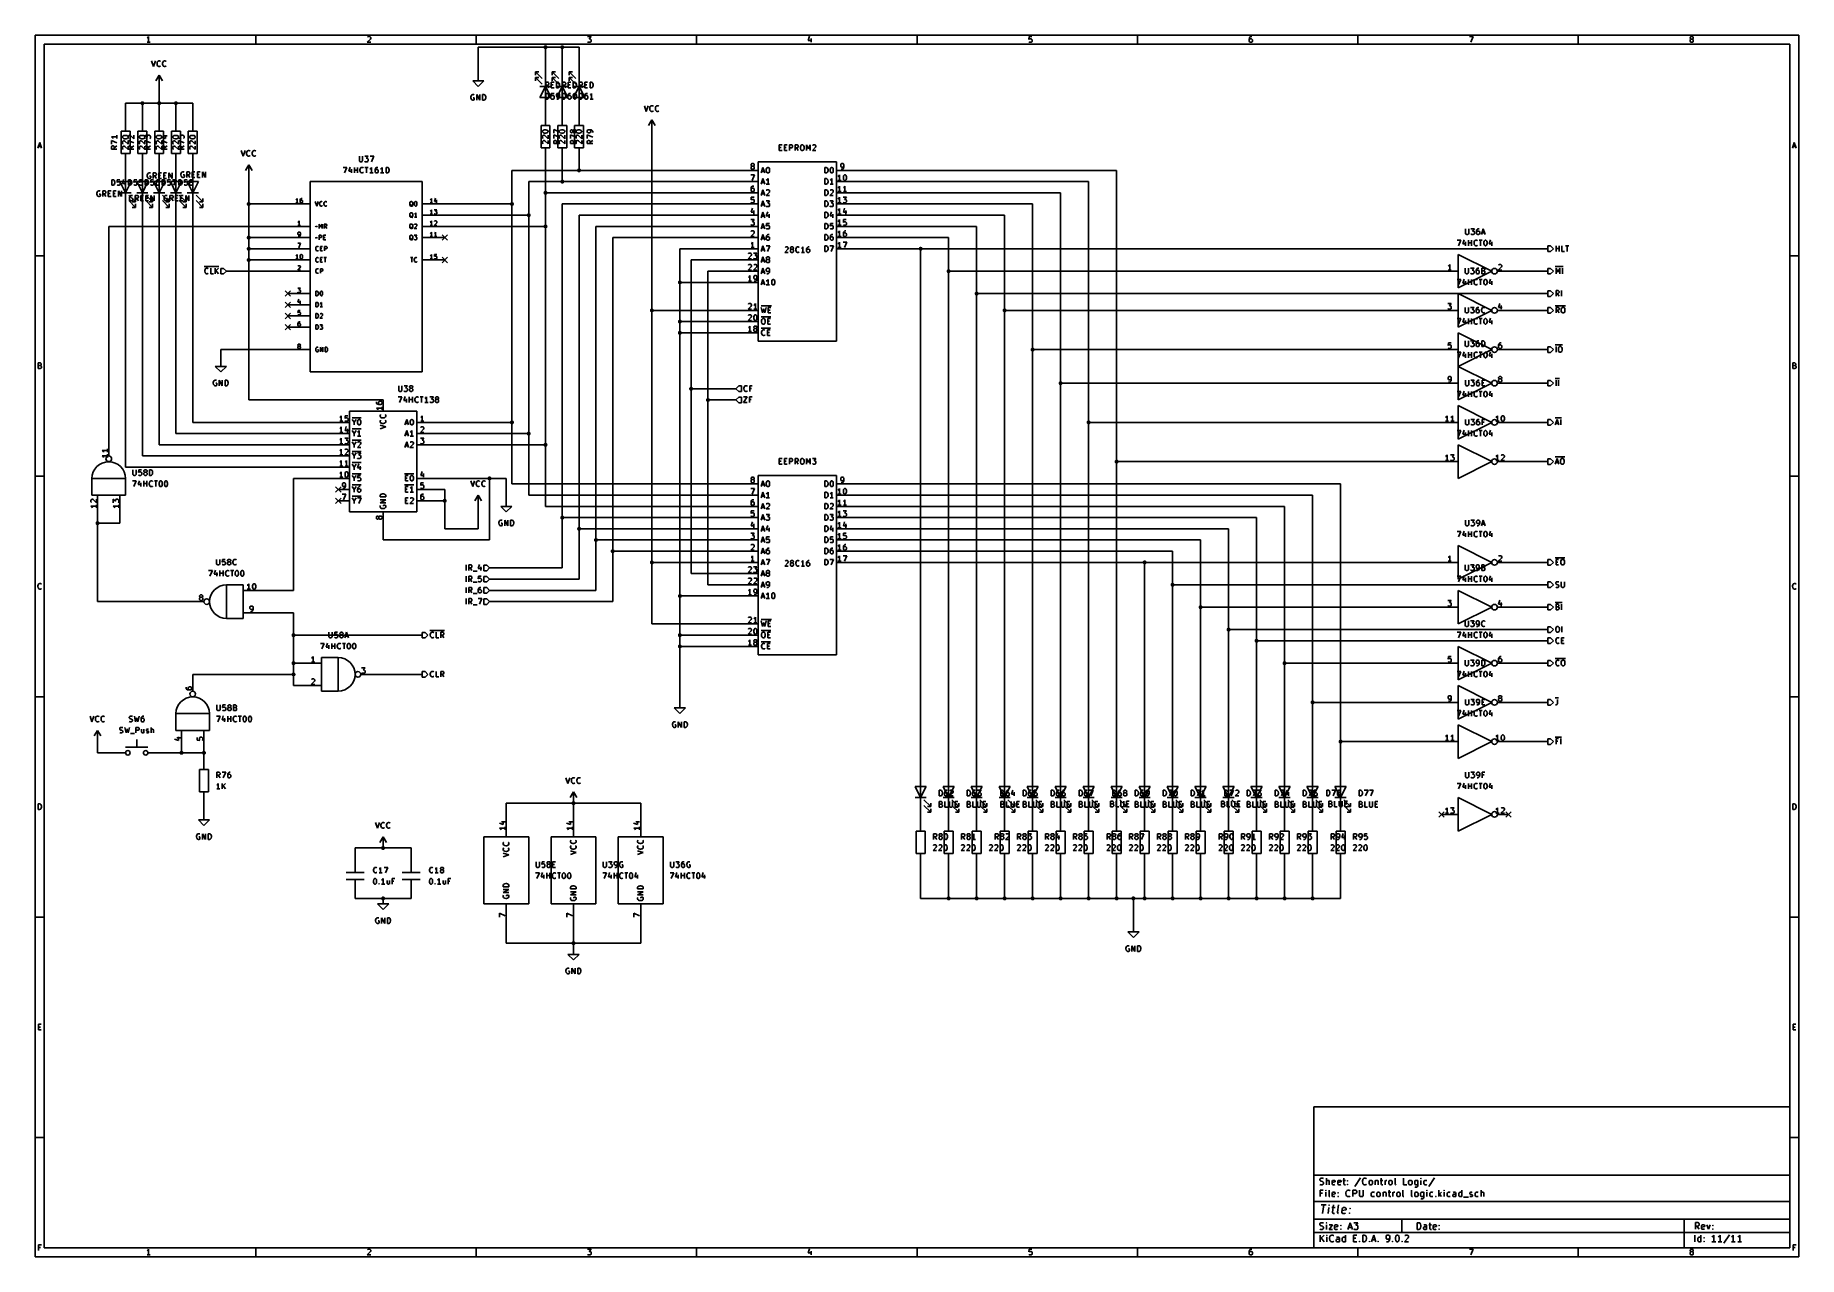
# Model space of a CAD drawing. Extents: x 0.4 to 16.1, y -11.3 to -0.4.
import ezdxf

# ---------------------------------------------------------------- set-up
doc = ezdxf.new("R2010")
doc.units = 0
doc.header["$MEASUREMENT"] = 0
for name, color, linetype in [('BLUE2', 5, 'CONTINUOUS'), ('BROWN2', 54, 'CONTINUOUS'), ('CYAN2', 4, 'CONTINUOUS'), ('GREEN3', 91, 'CONTINUOUS'), ('LYELLOW', 51, 'CONTINUOUS'), ('RED2', 1, 'CONTINUOUS'), ('RED3', 11, 'CONTINUOUS')]:
    doc.layers.add(name, color=color, linetype=linetype)

msp = doc.modelspace()

# ---------------------------------------------------------------- linework, layer by layer
at = {"layer": 'BLUE2', "linetype": 'CONTINUOUS'}
for p, q in [((4.026, -2.176), (4.074, -2.224)), ((4.074, -2.176), (4.026, -2.224)), ((4.026, -2.376), (4.074, -2.424)), ((4.074, -2.376), (4.026, -2.424)), ((2.626, -2.676), (2.674, -2.724)), ((2.674, -2.676), (2.626, -2.724)), ((2.626, -2.776), (2.674, -2.824)), ((2.674, -2.776), (2.626, -2.824)), ((2.626, -2.876), (2.674, -2.924)), ((2.674, -2.876), (2.626, -2.924)), ((2.626, -2.976), (2.674, -3.024)), ((2.674, -2.976), (2.626, -3.024)), ((3.076, -4.426), (3.124, -4.474)), ((3.124, -4.426), (3.076, -4.474)), ((3.076, -4.526), (3.124, -4.574)), ((3.124, -4.526), (3.076, -4.574)), ((12.926, -7.326), (12.974, -7.374)), ((12.974, -7.326), (12.926, -7.374)), ((13.526, -7.326), (13.574, -7.374)), ((13.574, -7.326), (13.526, -7.374))]:
    msp.add_line(p, q, dxfattribs=at)
at = {"layer": 'BROWN2', "linetype": 'CONTINUOUS'}
for p, q in [((13.925, -2.275), (13.9, -2.275)), ((13.9, -2.275), (13.9, -2.325)), ((13.9, -2.325), (13.925, -2.325)), ((13.95, -2.3), (13.925, -2.275)), ((13.925, -2.325), (13.95, -2.3)), ((13.974, -2.323), (13.974, -2.273)), ((13.974, -2.297), (14.002, -2.297)), ((14.002, -2.323), (14.002, -2.273)), ((14.026, -2.323), (14.026, -2.273)), ((14.05, -2.323), (14.026, -2.323)), ((14.059, -2.273), (14.088, -2.273)), ((14.074, -2.323), (14.074, -2.273)), ((1.903, -2.459), (2.033, -2.459)), ((1.907, -2.494), (1.91, -2.485)), ((1.907, -2.501), (1.907, -2.494)), ((1.91, -2.511), (1.907, -2.501)), ((1.91, -2.485), (1.912, -2.48)), ((1.912, -2.516), (1.91, -2.511)), ((1.912, -2.48), (1.917, -2.475)), ((1.917, -2.52), (1.912, -2.516)), ((1.917, -2.475), (1.924, -2.473)), ((1.924, -2.473), (1.929, -2.473)), ((1.929, -2.473), (1.936, -2.475)), ((1.936, -2.475), (1.938, -2.478)), ((1.938, -2.518), (1.936, -2.52)), ((1.96, -2.523), (1.96, -2.473)), ((2, -2.523), (2, -2.473)), ((2.029, -2.473), (2, -2.501)), ((2.029, -2.523), (2.007, -2.494)), ((2.075, -2.475), (2.05, -2.475)), ((2.05, -2.475), (2.05, -2.525)), ((2.1, -2.5), (2.075, -2.475)), ((2.075, -2.525), (2.1, -2.5)), ((13.925, -2.475), (13.9, -2.475)), ((13.9, -2.475), (13.9, -2.525)), ((13.95, -2.5), (13.925, -2.475)), ((13.925, -2.525), (13.95, -2.5)), ((13.967, -2.459), (14.038, -2.459)), ((13.974, -2.523), (13.974, -2.473)), ((13.974, -2.473), (13.99, -2.509)), ((13.99, -2.509), (14.007, -2.473)), ((14.007, -2.473), (14.007, -2.523)), ((14.031, -2.523), (14.031, -2.473)), ((1.924, -2.523), (1.917, -2.52)), ((1.929, -2.523), (1.924, -2.523)), ((1.936, -2.52), (1.929, -2.523)), ((1.984, -2.523), (1.96, -2.523)), ((2.05, -2.525), (2.075, -2.525)), ((13.9, -2.525), (13.925, -2.525)), ((13.925, -2.675), (13.9, -2.675)), ((13.9, -2.675), (13.9, -2.725)), ((13.95, -2.7), (13.925, -2.675)), ((13.974, -2.723), (13.974, -2.673)), ((13.974, -2.673), (13.993, -2.673)), ((13.993, -2.673), (13.997, -2.675)), ((13.997, -2.675), (14, -2.678)), ((14.024, -2.723), (14.024, -2.673)), ((13.9, -2.725), (13.925, -2.725)), ((13.925, -2.825), (13.9, -2.825)), ((13.9, -2.825), (13.9, -2.875)), ((13.925, -2.725), (13.95, -2.7)), ((13.95, -2.85), (13.925, -2.825)), ((13.967, -2.809), (14.059, -2.809)), ((13.993, -2.699), (13.974, -2.699)), ((13.974, -2.873), (13.974, -2.823)), ((13.974, -2.823), (13.993, -2.823)), ((14.002, -2.723), (13.985, -2.699)), ((13.997, -2.697), (13.993, -2.699)), ((13.993, -2.823), (13.997, -2.825)), ((14, -2.694), (13.997, -2.697)), ((13.997, -2.825), (14, -2.828)), ((14, -2.678), (14.002, -2.682)), ((14.002, -2.689), (14, -2.694)), ((14, -2.828), (14.002, -2.832)), ((14.002, -2.682), (14.002, -2.689)), ((14.002, -2.832), (14.002, -2.839)), ((14.021, -2.839), (14.024, -2.83)), ((14.024, -2.83), (14.028, -2.825)), ((14.028, -2.825), (14.033, -2.823)), ((14.033, -2.823), (14.043, -2.823)), ((14.043, -2.823), (14.047, -2.825)), ((14.047, -2.825), (14.052, -2.83)), ((14.052, -2.83), (14.054, -2.839)), ((13.9, -2.875), (13.925, -2.875)), ((13.925, -2.875), (13.95, -2.85)), ((13.993, -2.849), (13.974, -2.849)), ((14.002, -2.873), (13.985, -2.849)), ((13.997, -2.847), (13.993, -2.849)), ((14, -2.844), (13.997, -2.847)), ((14.002, -2.839), (14, -2.844)), ((14.021, -2.856), (14.021, -2.839)), ((14.024, -2.866), (14.021, -2.856)), ((14.028, -2.87), (14.024, -2.866)), ((14.033, -2.873), (14.028, -2.87)), ((14.043, -2.873), (14.033, -2.873)), ((14.047, -2.87), (14.043, -2.873)), ((14.052, -2.866), (14.047, -2.87)), ((14.054, -2.856), (14.052, -2.866)), ((14.054, -2.839), (14.054, -2.856)), ((13.925, -3.175), (13.9, -3.175)), ((13.9, -3.175), (13.9, -3.225)), ((13.9, -3.225), (13.925, -3.225)), ((13.95, -3.2), (13.925, -3.175)), ((13.925, -3.225), (13.95, -3.2)), ((13.967, -3.159), (14.033, -3.159)), ((13.974, -3.223), (13.974, -3.173)), ((13.995, -3.189), (13.997, -3.18)), ((13.995, -3.206), (13.995, -3.189)), ((13.997, -3.216), (13.995, -3.206)), ((13.997, -3.18), (14.002, -3.175)), ((14.002, -3.22), (13.997, -3.216)), ((14.002, -3.175), (14.007, -3.173)), ((14.007, -3.223), (14.002, -3.22)), ((14.007, -3.173), (14.016, -3.173)), ((14.016, -3.223), (14.007, -3.223)), ((14.016, -3.173), (14.021, -3.175)), ((14.021, -3.22), (14.016, -3.223)), ((14.021, -3.175), (14.026, -3.18)), ((14.026, -3.216), (14.021, -3.22)), ((14.026, -3.18), (14.028, -3.189)), ((14.028, -3.206), (14.026, -3.216)), ((14.028, -3.189), (14.028, -3.206)), ((13.967, -3.459), (14.004, -3.459)), ((6.675, -3.525), (6.65, -3.55)), ((6.65, -3.55), (6.675, -3.575)), ((6.7, -3.525), (6.675, -3.525)), ((6.675, -3.575), (6.7, -3.575)), ((6.7, -3.575), (6.7, -3.525)), ((6.721, -3.544), (6.724, -3.535)), ((6.721, -3.551), (6.721, -3.544)), ((6.724, -3.561), (6.721, -3.551)), ((6.724, -3.535), (6.726, -3.53)), ((6.726, -3.566), (6.724, -3.561)), ((6.726, -3.53), (6.731, -3.525)), ((6.731, -3.57), (6.726, -3.566)), ((6.731, -3.525), (6.738, -3.523)), ((6.738, -3.573), (6.731, -3.57)), ((6.738, -3.523), (6.743, -3.523)), ((6.743, -3.573), (6.738, -3.573)), ((6.743, -3.523), (6.75, -3.525)), ((6.75, -3.57), (6.743, -3.573)), ((6.75, -3.525), (6.752, -3.528)), ((6.752, -3.568), (6.75, -3.57)), ((6.774, -3.573), (6.774, -3.523)), ((6.774, -3.523), (6.797, -3.523)), ((6.79, -3.547), (6.774, -3.547)), ((13.925, -3.475), (13.9, -3.475)), ((13.9, -3.475), (13.9, -3.525)), ((13.9, -3.525), (13.925, -3.525)), ((13.95, -3.5), (13.925, -3.475)), ((13.925, -3.525), (13.95, -3.5)), ((13.974, -3.523), (13.974, -3.473)), ((13.997, -3.523), (13.997, -3.473)), ((6.675, -3.625), (6.65, -3.65)), ((6.65, -3.65), (6.675, -3.675)), ((6.7, -3.625), (6.675, -3.625)), ((6.675, -3.675), (6.7, -3.675)), ((6.7, -3.675), (6.7, -3.625)), ((6.719, -3.623), (6.752, -3.623)), ((6.752, -3.623), (6.719, -3.673)), ((6.719, -3.673), (6.752, -3.673)), ((6.771, -3.673), (6.771, -3.623)), ((6.771, -3.623), (6.795, -3.623)), ((6.788, -3.647), (6.771, -3.647)), ((13.925, -3.825), (13.9, -3.825)), ((13.9, -3.825), (13.9, -3.875)), ((13.9, -3.875), (13.925, -3.875)), ((13.95, -3.85), (13.925, -3.825)), ((13.925, -3.875), (13.95, -3.85)), ((13.966, -3.873), (13.983, -3.823)), ((13.967, -3.809), (14.023, -3.809)), ((13.971, -3.859), (13.995, -3.859)), ((13.983, -3.823), (14, -3.873)), ((14.016, -3.873), (14.016, -3.823)), ((13.925, -4.175), (13.9, -4.175)), ((13.9, -4.175), (13.9, -4.225)), ((13.9, -4.225), (13.925, -4.225)), ((13.95, -4.2), (13.925, -4.175)), ((13.925, -4.225), (13.95, -4.2)), ((13.966, -4.223), (13.983, -4.173)), ((13.967, -4.159), (14.052, -4.159)), ((13.971, -4.209), (13.995, -4.209)), ((13.983, -4.173), (14, -4.223)), ((14.014, -4.189), (14.016, -4.18)), ((14.014, -4.206), (14.014, -4.189)), ((14.016, -4.216), (14.014, -4.206)), ((14.016, -4.18), (14.021, -4.175)), ((14.021, -4.22), (14.016, -4.216)), ((14.021, -4.175), (14.026, -4.173)), ((14.026, -4.223), (14.021, -4.22)), ((14.026, -4.173), (14.035, -4.173)), ((14.035, -4.223), (14.026, -4.223)), ((14.035, -4.173), (14.04, -4.175)), ((14.04, -4.22), (14.035, -4.223)), ((14.04, -4.175), (14.045, -4.18)), ((14.045, -4.216), (14.04, -4.22)), ((14.045, -4.18), (14.047, -4.189)), ((14.047, -4.206), (14.045, -4.216)), ((14.047, -4.189), (14.047, -4.206)), ((4.241, -5.173), (4.241, -5.123)), ((4.265, -5.173), (4.265, -5.123)), ((4.265, -5.123), (4.284, -5.123)), ((4.284, -5.149), (4.265, -5.149)), ((4.293, -5.173), (4.276, -5.149)), ((4.284, -5.123), (4.288, -5.125)), ((4.288, -5.147), (4.284, -5.149)), ((4.288, -5.125), (4.291, -5.128)), ((4.291, -5.144), (4.288, -5.147)), ((4.291, -5.128), (4.293, -5.132)), ((4.293, -5.139), (4.291, -5.144)), ((4.293, -5.132), (4.293, -5.139)), ((4.303, -5.178), (4.341, -5.178)), ((4.362, -5.12), (4.35, -5.156)), ((4.35, -5.156), (4.381, -5.156)), ((4.374, -5.139), (4.374, -5.173)), ((4.425, -5.125), (4.4, -5.125)), ((4.4, -5.125), (4.4, -5.175)), ((4.4, -5.175), (4.425, -5.175)), ((4.45, -5.15), (4.425, -5.125)), ((4.425, -5.175), (4.45, -5.15)), ((13.925, -5.075), (13.9, -5.075)), ((13.9, -5.075), (13.9, -5.125)), ((13.9, -5.125), (13.925, -5.125)), ((13.95, -5.1), (13.925, -5.075)), ((13.925, -5.125), (13.95, -5.1)), ((13.967, -5.059), (14.054, -5.059)), ((13.974, -5.123), (13.974, -5.073)), ((13.974, -5.073), (13.997, -5.073)), ((13.974, -5.097), (13.99, -5.097)), ((13.997, -5.123), (13.974, -5.123)), ((14.016, -5.089), (14.019, -5.08)), ((14.016, -5.106), (14.016, -5.089)), ((14.019, -5.116), (14.016, -5.106)), ((14.019, -5.08), (14.024, -5.075)), ((14.024, -5.12), (14.019, -5.116)), ((14.024, -5.075), (14.028, -5.073)), ((14.028, -5.123), (14.024, -5.12)), ((14.028, -5.073), (14.038, -5.073)), ((14.038, -5.123), (14.028, -5.123)), ((14.038, -5.073), (14.043, -5.075)), ((14.043, -5.12), (14.038, -5.123)), ((14.043, -5.075), (14.047, -5.08)), ((14.047, -5.116), (14.043, -5.12)), ((14.047, -5.08), (14.05, -5.089)), ((14.05, -5.106), (14.047, -5.116)), ((14.05, -5.089), (14.05, -5.106)), ((4.241, -5.273), (4.241, -5.223)), ((4.241, -5.373), (4.241, -5.323)), ((4.265, -5.273), (4.265, -5.223)), ((4.265, -5.223), (4.284, -5.223)), ((4.284, -5.249), (4.265, -5.249)), ((4.265, -5.373), (4.265, -5.323)), ((4.265, -5.323), (4.284, -5.323)), ((4.284, -5.349), (4.265, -5.349)), ((4.293, -5.273), (4.276, -5.249)), ((4.293, -5.373), (4.276, -5.349)), ((4.284, -5.223), (4.288, -5.225)), ((4.288, -5.247), (4.284, -5.249)), ((4.284, -5.323), (4.288, -5.325)), ((4.288, -5.347), (4.284, -5.349)), ((4.288, -5.225), (4.291, -5.228)), ((4.291, -5.244), (4.288, -5.247)), ((4.288, -5.325), (4.291, -5.328)), ((4.291, -5.344), (4.288, -5.347)), ((4.291, -5.228), (4.293, -5.232)), ((4.293, -5.239), (4.291, -5.244)), ((4.291, -5.328), (4.293, -5.332)), ((4.293, -5.339), (4.291, -5.344)), ((4.293, -5.232), (4.293, -5.239)), ((4.293, -5.332), (4.293, -5.339)), ((4.303, -5.278), (4.341, -5.278)), ((4.353, -5.223), (4.35, -5.247)), ((4.35, -5.247), (4.353, -5.244)), ((4.353, -5.27), (4.35, -5.268)), ((4.353, -5.335), (4.35, -5.344)), ((4.35, -5.344), (4.35, -5.363)), ((4.353, -5.347), (4.35, -5.351)), ((4.376, -5.223), (4.353, -5.223)), ((4.353, -5.244), (4.357, -5.242)), ((4.357, -5.273), (4.353, -5.27)), ((4.357, -5.328), (4.353, -5.335)), ((4.355, -5.344), (4.353, -5.347)), ((4.36, -5.342), (4.355, -5.344)), ((4.357, -5.242), (4.369, -5.242)), ((4.369, -5.273), (4.357, -5.273)), ((4.36, -5.325), (4.357, -5.328)), ((4.365, -5.323), (4.36, -5.325)), ((4.369, -5.342), (4.36, -5.342)), ((4.374, -5.323), (4.365, -5.323)), ((4.369, -5.242), (4.374, -5.244)), ((4.374, -5.27), (4.369, -5.273)), ((4.374, -5.344), (4.369, -5.342)), ((4.374, -5.244), (4.376, -5.247)), ((4.376, -5.268), (4.374, -5.27)), ((4.376, -5.347), (4.374, -5.344)), ((4.376, -5.247), (4.379, -5.251)), ((4.379, -5.263), (4.376, -5.268)), ((4.379, -5.351), (4.376, -5.347)), ((4.379, -5.251), (4.379, -5.263)), ((4.379, -5.363), (4.379, -5.351)), ((4.425, -5.225), (4.4, -5.225)), ((4.4, -5.225), (4.4, -5.275)), ((4.4, -5.275), (4.425, -5.275)), ((4.425, -5.325), (4.4, -5.325)), ((4.4, -5.325), (4.4, -5.375)), ((4.45, -5.25), (4.425, -5.225)), ((4.425, -5.275), (4.45, -5.25)), ((4.45, -5.35), (4.425, -5.325)), ((4.425, -5.375), (4.45, -5.35)), ((13.925, -5.275), (13.9, -5.275)), ((13.9, -5.275), (13.9, -5.325)), ((13.9, -5.325), (13.925, -5.325)), ((13.95, -5.3), (13.925, -5.275)), ((13.925, -5.325), (13.95, -5.3)), ((13.971, -5.282), (13.974, -5.278)), ((13.971, -5.287), (13.971, -5.282)), ((13.974, -5.292), (13.971, -5.287)), ((13.971, -5.32), (13.978, -5.323)), ((13.974, -5.278), (13.976, -5.275)), ((13.976, -5.294), (13.974, -5.292)), ((13.976, -5.275), (13.981, -5.273)), ((13.981, -5.297), (13.976, -5.294)), ((13.978, -5.323), (13.99, -5.323)), ((13.981, -5.273), (13.993, -5.273)), ((13.99, -5.299), (13.981, -5.297)), ((13.995, -5.301), (13.99, -5.299)), ((13.99, -5.323), (13.995, -5.32)), ((13.993, -5.273), (14, -5.275)), ((13.997, -5.304), (13.995, -5.301)), ((13.995, -5.32), (13.997, -5.318)), ((14, -5.309), (13.997, -5.304)), ((13.997, -5.318), (14, -5.313)), ((14, -5.313), (14, -5.309)), ((14.021, -5.273), (14.021, -5.313)), ((14.021, -5.313), (14.024, -5.318)), ((14.024, -5.318), (14.026, -5.32)), ((14.026, -5.32), (14.031, -5.323)), ((14.031, -5.323), (14.04, -5.323)), ((14.04, -5.323), (14.045, -5.32)), ((14.045, -5.32), (14.047, -5.318)), ((14.047, -5.318), (14.05, -5.313)), ((14.05, -5.313), (14.05, -5.273)), ((4.241, -5.473), (4.241, -5.423)), ((4.265, -5.473), (4.265, -5.423)), ((4.265, -5.423), (4.284, -5.423)), ((4.284, -5.449), (4.265, -5.449)), ((4.293, -5.473), (4.276, -5.449)), ((4.284, -5.423), (4.288, -5.425)), ((4.288, -5.447), (4.284, -5.449)), ((4.288, -5.425), (4.291, -5.428)), ((4.291, -5.444), (4.288, -5.447)), ((4.291, -5.428), (4.293, -5.432)), ((4.293, -5.439), (4.291, -5.444)), ((4.293, -5.432), (4.293, -5.439)), ((4.303, -5.378), (4.341, -5.378)), ((4.303, -5.478), (4.341, -5.478)), ((4.348, -5.423), (4.381, -5.423)), ((4.35, -5.363), (4.353, -5.368)), ((4.353, -5.368), (4.355, -5.37)), ((4.355, -5.37), (4.36, -5.373)), ((4.36, -5.373), (4.369, -5.373)), ((4.381, -5.423), (4.36, -5.473)), ((4.369, -5.373), (4.374, -5.37)), ((4.374, -5.37), (4.376, -5.368)), ((4.376, -5.368), (4.379, -5.363)), ((4.4, -5.375), (4.425, -5.375)), ((4.425, -5.425), (4.4, -5.425)), ((4.4, -5.425), (4.4, -5.475)), ((4.4, -5.475), (4.425, -5.475)), ((4.45, -5.45), (4.425, -5.425)), ((4.425, -5.475), (4.45, -5.45)), ((13.925, -5.475), (13.9, -5.475)), ((13.9, -5.475), (13.9, -5.525)), ((13.95, -5.5), (13.925, -5.475)), ((13.925, -5.525), (13.95, -5.5)), ((13.967, -5.459), (14.03, -5.459)), ((13.974, -5.523), (13.974, -5.473)), ((13.974, -5.473), (13.99, -5.473)), ((13.99, -5.497), (13.974, -5.497)), ((13.99, -5.473), (13.995, -5.475)), ((13.995, -5.494), (13.99, -5.497)), ((13.99, -5.497), (13.997, -5.499)), ((13.995, -5.475), (13.997, -5.478)), ((13.997, -5.492), (13.995, -5.494)), ((13.997, -5.478), (14, -5.482)), ((14, -5.487), (13.997, -5.492)), ((13.997, -5.499), (14, -5.501)), ((14, -5.482), (14, -5.487)), ((14, -5.501), (14.002, -5.506)), ((14.002, -5.506), (14.002, -5.513)), ((14.024, -5.523), (14.024, -5.473)), ((13.9, -5.525), (13.925, -5.525)), ((13.993, -5.523), (13.974, -5.523)), ((13.997, -5.52), (13.993, -5.523)), ((14, -5.518), (13.997, -5.52)), ((14.002, -5.513), (14, -5.518)), ((3.875, -5.725), (3.85, -5.725)), ((3.85, -5.725), (3.85, -5.775)), ((3.85, -5.775), (3.875, -5.775)), ((3.9, -5.75), (3.875, -5.725)), ((3.875, -5.775), (3.9, -5.75)), ((3.917, -5.709), (4.047, -5.709)), ((3.921, -5.744), (3.924, -5.735)), ((3.921, -5.751), (3.921, -5.744)), ((3.924, -5.761), (3.921, -5.751)), ((3.924, -5.735), (3.926, -5.73)), ((3.926, -5.766), (3.924, -5.761)), ((3.926, -5.73), (3.931, -5.725)), ((3.931, -5.77), (3.926, -5.766)), ((3.931, -5.725), (3.938, -5.723)), ((3.938, -5.773), (3.931, -5.77)), ((3.938, -5.723), (3.943, -5.723)), ((3.943, -5.773), (3.938, -5.773)), ((3.943, -5.723), (3.95, -5.725)), ((3.95, -5.77), (3.943, -5.773)), ((3.95, -5.725), (3.952, -5.728)), ((3.952, -5.768), (3.95, -5.77)), ((3.974, -5.773), (3.974, -5.723)), ((3.997, -5.773), (3.974, -5.773)), ((4.014, -5.773), (4.014, -5.723)), ((4.014, -5.723), (4.033, -5.723)), ((4.033, -5.749), (4.014, -5.749)), ((4.043, -5.773), (4.026, -5.749)), ((4.033, -5.723), (4.038, -5.725)), ((4.038, -5.747), (4.033, -5.749)), ((4.038, -5.725), (4.04, -5.728)), ((4.04, -5.744), (4.038, -5.747)), ((4.04, -5.728), (4.043, -5.732)), ((4.043, -5.739), (4.04, -5.744)), ((4.043, -5.732), (4.043, -5.739)), ((13.925, -5.675), (13.9, -5.675)), ((13.9, -5.675), (13.9, -5.725)), ((13.9, -5.725), (13.925, -5.725)), ((13.925, -5.775), (13.9, -5.775)), ((13.9, -5.775), (13.9, -5.825)), ((13.9, -5.825), (13.925, -5.825)), ((13.95, -5.7), (13.925, -5.675)), ((13.925, -5.725), (13.95, -5.7)), ((13.95, -5.8), (13.925, -5.775)), ((13.925, -5.825), (13.95, -5.8)), ((13.971, -5.689), (13.974, -5.68)), ((13.971, -5.706), (13.971, -5.689)), ((13.974, -5.716), (13.971, -5.706)), ((13.971, -5.794), (13.974, -5.785)), ((13.971, -5.801), (13.971, -5.794)), ((13.974, -5.811), (13.971, -5.801)), ((13.974, -5.68), (13.978, -5.675)), ((13.978, -5.72), (13.974, -5.716)), ((13.974, -5.785), (13.976, -5.78)), ((13.976, -5.816), (13.974, -5.811)), ((13.976, -5.78), (13.981, -5.775)), ((13.981, -5.82), (13.976, -5.816)), ((13.978, -5.675), (13.983, -5.673)), ((13.983, -5.723), (13.978, -5.72)), ((13.981, -5.775), (13.988, -5.773)), ((13.988, -5.823), (13.981, -5.82)), ((13.983, -5.673), (13.993, -5.673)), ((13.993, -5.723), (13.983, -5.723)), ((13.988, -5.773), (13.993, -5.773)), ((13.993, -5.823), (13.988, -5.823)), ((13.993, -5.673), (13.997, -5.675)), ((13.997, -5.72), (13.993, -5.723)), ((13.993, -5.773), (14, -5.775)), ((14, -5.82), (13.993, -5.823)), ((13.997, -5.675), (14.002, -5.68)), ((14.002, -5.716), (13.997, -5.72)), ((14, -5.775), (14.002, -5.778)), ((14.002, -5.818), (14, -5.82)), ((14.002, -5.68), (14.004, -5.689)), ((14.004, -5.706), (14.002, -5.716)), ((14.004, -5.689), (14.004, -5.706)), ((14.024, -5.823), (14.024, -5.773)), ((14.024, -5.773), (14.047, -5.773)), ((14.024, -5.797), (14.04, -5.797)), ((14.047, -5.823), (14.024, -5.823)), ((14.026, -5.723), (14.026, -5.673)), ((13.925, -5.975), (13.9, -5.975)), ((13.9, -5.975), (13.9, -6.025)), ((13.95, -6), (13.925, -5.975)), ((13.967, -5.959), (14.059, -5.959)), ((13.974, -5.985), (13.976, -5.98)), ((13.976, -5.98), (13.981, -5.975)), ((13.981, -5.975), (13.988, -5.973)), ((13.988, -5.973), (13.993, -5.973)), ((13.993, -5.973), (14, -5.975)), ((14, -5.975), (14.002, -5.978)), ((14.021, -5.989), (14.024, -5.98)), ((14.024, -5.98), (14.028, -5.975)), ((14.028, -5.975), (14.033, -5.973)), ((14.033, -5.973), (14.043, -5.973)), ((14.043, -5.973), (14.047, -5.975)), ((14.047, -5.975), (14.052, -5.98)), ((14.052, -5.98), (14.054, -5.989)), ((3.875, -6.075), (3.85, -6.075)), ((3.85, -6.075), (3.85, -6.125)), ((3.85, -6.125), (3.875, -6.125)), ((3.9, -6.1), (3.875, -6.075)), ((3.875, -6.125), (3.9, -6.1)), ((3.921, -6.094), (3.924, -6.085)), ((3.921, -6.101), (3.921, -6.094)), ((3.924, -6.111), (3.921, -6.101)), ((3.924, -6.085), (3.926, -6.08)), ((3.926, -6.116), (3.924, -6.111)), ((3.926, -6.08), (3.931, -6.075)), ((3.931, -6.12), (3.926, -6.116)), ((3.931, -6.075), (3.938, -6.073)), ((3.938, -6.123), (3.931, -6.12)), ((3.938, -6.073), (3.943, -6.073)), ((3.943, -6.123), (3.938, -6.123)), ((3.943, -6.073), (3.95, -6.075)), ((3.95, -6.12), (3.943, -6.123)), ((3.95, -6.075), (3.952, -6.078)), ((3.952, -6.118), (3.95, -6.12)), ((3.974, -6.123), (3.974, -6.073)), ((3.997, -6.123), (3.974, -6.123)), ((4.014, -6.123), (4.014, -6.073)), ((4.014, -6.073), (4.033, -6.073)), ((4.033, -6.099), (4.014, -6.099)), ((4.043, -6.123), (4.026, -6.099)), ((4.033, -6.073), (4.038, -6.075)), ((4.038, -6.097), (4.033, -6.099)), ((4.038, -6.075), (4.04, -6.078)), ((4.04, -6.094), (4.038, -6.097)), ((4.04, -6.078), (4.043, -6.082)), ((4.043, -6.089), (4.04, -6.094)), ((4.043, -6.082), (4.043, -6.089)), ((13.9, -6.025), (13.925, -6.025)), ((13.925, -6.025), (13.95, -6)), ((13.971, -5.994), (13.974, -5.985)), ((13.971, -6.001), (13.971, -5.994)), ((13.974, -6.011), (13.971, -6.001)), ((13.976, -6.016), (13.974, -6.011)), ((13.981, -6.02), (13.976, -6.016)), ((13.988, -6.023), (13.981, -6.02)), ((13.993, -6.023), (13.988, -6.023)), ((14, -6.02), (13.993, -6.023)), ((14.002, -6.018), (14, -6.02)), ((14.021, -6.006), (14.021, -5.989)), ((14.024, -6.016), (14.021, -6.006)), ((14.028, -6.02), (14.024, -6.016)), ((14.033, -6.023), (14.028, -6.02)), ((14.043, -6.023), (14.033, -6.023)), ((14.047, -6.02), (14.043, -6.023)), ((14.052, -6.016), (14.047, -6.02)), ((14.054, -6.006), (14.052, -6.016)), ((14.054, -5.989), (14.054, -6.006)), ((13.925, -6.325), (13.9, -6.325)), ((13.9, -6.325), (13.9, -6.375)), ((13.9, -6.375), (13.925, -6.375)), ((13.95, -6.35), (13.925, -6.325)), ((13.925, -6.375), (13.95, -6.35)), ((13.967, -6.309), (13.995, -6.309)), ((13.974, -6.373), (13.969, -6.373)), ((13.981, -6.37), (13.974, -6.373)), ((13.985, -6.366), (13.981, -6.37)), ((13.988, -6.359), (13.985, -6.366)), ((13.988, -6.323), (13.988, -6.359)), ((13.925, -6.675), (13.9, -6.675)), ((13.9, -6.675), (13.9, -6.725)), ((13.9, -6.725), (13.925, -6.725)), ((13.95, -6.7), (13.925, -6.675)), ((13.925, -6.725), (13.95, -6.7)), ((13.967, -6.659), (14.023, -6.659)), ((13.974, -6.723), (13.974, -6.673)), ((13.974, -6.673), (13.997, -6.673)), ((13.99, -6.697), (13.974, -6.697)), ((14.016, -6.723), (14.016, -6.673))]:
    msp.add_line(p, q, dxfattribs=at)
at = {"layer": 'CYAN2', "linetype": 'CONTINUOUS'}
for p, q in [((1.433, -0.623), (1.45, -0.673)), ((1.45, -0.673), (1.467, -0.623)), ((1.486, -0.63), (1.49, -0.625)), ((1.49, -0.625), (1.498, -0.623)), ((1.498, -0.623), (1.502, -0.623)), ((1.502, -0.623), (1.51, -0.625)), ((1.51, -0.625), (1.512, -0.628)), ((1.536, -0.63), (1.54, -0.625)), ((1.54, -0.625), (1.548, -0.623)), ((1.548, -0.623), (1.552, -0.623)), ((1.552, -0.623), (1.56, -0.625)), ((1.56, -0.625), (1.562, -0.628)), ((1.481, -0.644), (1.483, -0.635)), ((1.481, -0.651), (1.481, -0.644)), ((1.483, -0.661), (1.481, -0.651)), ((1.483, -0.635), (1.486, -0.63)), ((1.486, -0.666), (1.483, -0.661)), ((1.49, -0.67), (1.486, -0.666)), ((1.498, -0.673), (1.49, -0.67)), ((1.502, -0.673), (1.498, -0.673)), ((1.51, -0.67), (1.502, -0.673)), ((1.512, -0.668), (1.51, -0.67)), ((1.531, -0.644), (1.533, -0.635)), ((1.531, -0.651), (1.531, -0.644)), ((1.533, -0.661), (1.531, -0.651)), ((1.533, -0.635), (1.536, -0.63)), ((1.536, -0.666), (1.533, -0.661)), ((1.54, -0.67), (1.536, -0.666)), ((1.548, -0.673), (1.54, -0.67)), ((1.552, -0.673), (1.548, -0.673)), ((1.56, -0.67), (1.552, -0.673)), ((1.562, -0.668), (1.56, -0.67)), ((4.286, -0.935), (4.283, -0.944)), ((4.283, -0.944), (4.283, -0.951)), ((4.288, -0.93), (4.286, -0.935)), ((4.293, -0.925), (4.288, -0.93)), ((4.3, -0.923), (4.293, -0.925)), ((4.307, -0.923), (4.3, -0.923)), ((4.312, -0.925), (4.307, -0.923)), ((4.336, -0.973), (4.336, -0.923)), ((4.336, -0.923), (4.364, -0.973)), ((4.364, -0.973), (4.364, -0.923)), ((4.388, -0.973), (4.388, -0.923)), ((4.388, -0.923), (4.4, -0.923)), ((4.4, -0.923), (4.407, -0.925)), ((4.407, -0.925), (4.412, -0.93)), ((4.412, -0.93), (4.414, -0.935)), ((4.414, -0.935), (4.417, -0.944)), ((4.417, -0.944), (4.417, -0.951)), ((4.952, -0.863), (4.952, -0.813)), ((4.952, -0.813), (4.971, -0.813)), ((4.952, -0.863), (4.952, -0.813)), ((4.952, -0.813), (4.971, -0.813)), ((4.971, -0.839), (4.952, -0.839)), ((4.971, -0.839), (4.952, -0.839)), ((4.952, -0.963), (4.952, -0.913)), ((4.952, -0.913), (4.964, -0.913)), ((4.952, -0.963), (4.952, -0.913)), ((4.952, -0.913), (4.964, -0.913)), ((4.981, -0.863), (4.964, -0.839)), ((4.981, -0.863), (4.964, -0.839)), ((4.964, -0.913), (4.971, -0.915)), ((4.964, -0.913), (4.971, -0.915)), ((4.971, -0.813), (4.976, -0.815)), ((4.971, -0.813), (4.976, -0.815)), ((4.976, -0.837), (4.971, -0.839)), ((4.976, -0.837), (4.971, -0.839)), ((4.971, -0.915), (4.976, -0.92)), ((4.971, -0.915), (4.976, -0.92)), ((4.976, -0.815), (4.978, -0.818)), ((4.976, -0.815), (4.978, -0.818)), ((4.978, -0.834), (4.976, -0.837)), ((4.978, -0.834), (4.976, -0.837)), ((4.976, -0.92), (4.978, -0.925)), ((4.976, -0.92), (4.978, -0.925)), ((4.978, -0.818), (4.981, -0.822)), ((4.978, -0.818), (4.981, -0.822)), ((4.981, -0.829), (4.978, -0.834)), ((4.981, -0.829), (4.978, -0.834)), ((4.978, -0.925), (4.981, -0.934)), ((4.978, -0.925), (4.981, -0.934)), ((4.981, -0.941), (4.978, -0.951)), ((4.981, -0.941), (4.978, -0.951)), ((4.981, -0.822), (4.981, -0.829)), ((4.981, -0.822), (4.981, -0.829)), ((4.981, -0.934), (4.981, -0.941)), ((4.981, -0.934), (4.981, -0.941)), ((5.002, -0.913), (5, -0.937)), ((5.002, -0.913), (5, -0.937)), ((5, -0.937), (5.002, -0.934)), ((5, -0.937), (5.002, -0.934)), ((5.002, -0.863), (5.002, -0.813)), ((5.002, -0.813), (5.026, -0.813)), ((5.002, -0.863), (5.002, -0.813)), ((5.002, -0.813), (5.026, -0.813)), ((5.002, -0.837), (5.019, -0.837)), ((5.002, -0.837), (5.019, -0.837)), ((5.026, -0.863), (5.002, -0.863)), ((5.026, -0.863), (5.002, -0.863)), ((5.026, -0.913), (5.002, -0.913)), ((5.026, -0.913), (5.002, -0.913)), ((5.002, -0.934), (5.007, -0.932)), ((5.002, -0.934), (5.007, -0.932)), ((5.007, -0.932), (5.019, -0.932)), ((5.007, -0.932), (5.019, -0.932)), ((5.019, -0.932), (5.024, -0.934)), ((5.019, -0.932), (5.024, -0.934)), ((5.024, -0.934), (5.026, -0.937)), ((5.024, -0.934), (5.026, -0.937)), ((5.026, -0.937), (5.028, -0.941)), ((5.026, -0.937), (5.028, -0.941)), ((5.028, -0.941), (5.028, -0.953)), ((5.028, -0.941), (5.028, -0.953)), ((5.048, -0.863), (5.048, -0.813)), ((5.048, -0.813), (5.059, -0.813)), ((5.048, -0.863), (5.048, -0.813)), ((5.048, -0.813), (5.059, -0.813)), ((5.059, -0.863), (5.048, -0.863)), ((5.059, -0.863), (5.048, -0.863)), ((5.05, -0.918), (5.048, -0.922)), ((5.05, -0.918), (5.048, -0.922)), ((5.048, -0.922), (5.048, -0.934)), ((5.048, -0.922), (5.048, -0.934)), ((5.048, -0.934), (5.05, -0.939)), ((5.048, -0.934), (5.05, -0.939)), ((5.052, -0.915), (5.05, -0.918)), ((5.052, -0.915), (5.05, -0.918)), ((5.05, -0.939), (5.052, -0.941)), ((5.05, -0.939), (5.052, -0.941)), ((5.057, -0.913), (5.052, -0.915)), ((5.057, -0.913), (5.052, -0.915)), ((5.052, -0.941), (5.057, -0.944)), ((5.052, -0.941), (5.057, -0.944)), ((5.067, -0.913), (5.057, -0.913)), ((5.067, -0.913), (5.057, -0.913)), ((5.057, -0.944), (5.067, -0.944)), ((5.057, -0.944), (5.067, -0.944)), ((5.059, -0.813), (5.067, -0.815)), ((5.059, -0.813), (5.067, -0.815)), ((5.067, -0.86), (5.059, -0.863)), ((5.067, -0.86), (5.059, -0.863)), ((5.067, -0.815), (5.071, -0.82)), ((5.067, -0.815), (5.071, -0.82)), ((5.071, -0.856), (5.067, -0.86)), ((5.071, -0.856), (5.067, -0.86)), ((5.071, -0.915), (5.067, -0.913)), ((5.071, -0.915), (5.067, -0.913)), ((5.067, -0.944), (5.071, -0.941)), ((5.067, -0.944), (5.071, -0.941)), ((5.071, -0.82), (5.074, -0.825)), ((5.071, -0.82), (5.074, -0.825)), ((5.074, -0.851), (5.071, -0.856)), ((5.074, -0.851), (5.071, -0.856)), ((5.074, -0.918), (5.071, -0.915)), ((5.074, -0.918), (5.071, -0.915)), ((5.071, -0.941), (5.074, -0.939)), ((5.071, -0.941), (5.074, -0.939)), ((5.074, -0.825), (5.076, -0.834)), ((5.074, -0.825), (5.076, -0.834)), ((5.076, -0.841), (5.074, -0.851)), ((5.076, -0.841), (5.074, -0.851)), ((5.076, -0.922), (5.074, -0.918)), ((5.076, -0.922), (5.074, -0.918)), ((5.074, -0.939), (5.076, -0.934)), ((5.074, -0.939), (5.076, -0.934)), ((5.074, -0.951), (5.076, -0.941)), ((5.074, -0.951), (5.076, -0.941)), ((5.076, -0.834), (5.076, -0.841)), ((5.076, -0.834), (5.076, -0.841)), ((5.076, -0.941), (5.076, -0.922)), ((5.076, -0.941), (5.076, -0.922)), ((5.102, -0.863), (5.102, -0.813)), ((5.102, -0.813), (5.121, -0.813)), ((5.102, -0.863), (5.102, -0.813)), ((5.102, -0.813), (5.121, -0.813)), ((5.121, -0.839), (5.102, -0.839)), ((5.121, -0.839), (5.102, -0.839)), ((5.102, -0.963), (5.102, -0.913)), ((5.102, -0.913), (5.114, -0.913)), ((5.102, -0.963), (5.102, -0.913)), ((5.102, -0.913), (5.114, -0.913)), ((5.131, -0.863), (5.114, -0.839)), ((5.131, -0.863), (5.114, -0.839)), ((5.114, -0.913), (5.121, -0.915)), ((5.114, -0.913), (5.121, -0.915)), ((5.121, -0.813), (5.126, -0.815)), ((5.121, -0.813), (5.126, -0.815)), ((5.126, -0.837), (5.121, -0.839)), ((5.126, -0.837), (5.121, -0.839)), ((5.121, -0.915), (5.126, -0.92)), ((5.121, -0.915), (5.126, -0.92)), ((5.126, -0.815), (5.128, -0.818)), ((5.126, -0.815), (5.128, -0.818)), ((5.128, -0.834), (5.126, -0.837)), ((5.128, -0.834), (5.126, -0.837)), ((5.126, -0.92), (5.128, -0.925)), ((5.126, -0.92), (5.128, -0.925)), ((5.128, -0.818), (5.131, -0.822)), ((5.128, -0.818), (5.131, -0.822)), ((5.131, -0.829), (5.128, -0.834)), ((5.131, -0.829), (5.128, -0.834)), ((5.128, -0.925), (5.131, -0.934)), ((5.128, -0.925), (5.131, -0.934)), ((5.131, -0.941), (5.128, -0.951)), ((5.131, -0.941), (5.128, -0.951)), ((5.131, -0.822), (5.131, -0.829)), ((5.131, -0.822), (5.131, -0.829)), ((5.131, -0.934), (5.131, -0.941)), ((5.131, -0.934), (5.131, -0.941)), ((5.152, -0.925), (5.15, -0.934)), ((5.152, -0.925), (5.15, -0.934)), ((5.15, -0.934), (5.15, -0.953)), ((5.15, -0.934), (5.15, -0.953)), ((5.152, -0.937), (5.15, -0.941)), ((5.152, -0.937), (5.15, -0.941)), ((5.152, -0.863), (5.152, -0.813)), ((5.152, -0.813), (5.176, -0.813)), ((5.152, -0.863), (5.152, -0.813)), ((5.152, -0.813), (5.176, -0.813)), ((5.152, -0.837), (5.169, -0.837)), ((5.152, -0.837), (5.169, -0.837)), ((5.176, -0.863), (5.152, -0.863)), ((5.176, -0.863), (5.152, -0.863)), ((5.157, -0.918), (5.152, -0.925)), ((5.157, -0.918), (5.152, -0.925)), ((5.155, -0.934), (5.152, -0.937)), ((5.155, -0.934), (5.152, -0.937)), ((5.159, -0.932), (5.155, -0.934)), ((5.159, -0.932), (5.155, -0.934)), ((5.159, -0.915), (5.157, -0.918)), ((5.159, -0.915), (5.157, -0.918)), ((5.164, -0.913), (5.159, -0.915)), ((5.164, -0.913), (5.159, -0.915)), ((5.169, -0.932), (5.159, -0.932)), ((5.169, -0.932), (5.159, -0.932)), ((5.174, -0.913), (5.164, -0.913)), ((5.174, -0.913), (5.164, -0.913)), ((5.174, -0.934), (5.169, -0.932)), ((5.174, -0.934), (5.169, -0.932)), ((5.176, -0.937), (5.174, -0.934)), ((5.176, -0.937), (5.174, -0.934)), ((5.178, -0.941), (5.176, -0.937)), ((5.178, -0.941), (5.176, -0.937)), ((5.178, -0.953), (5.178, -0.941)), ((5.178, -0.953), (5.178, -0.941)), ((5.198, -0.863), (5.198, -0.813)), ((5.198, -0.813), (5.209, -0.813)), ((5.198, -0.863), (5.198, -0.813)), ((5.198, -0.813), (5.209, -0.813)), ((5.209, -0.863), (5.198, -0.863)), ((5.209, -0.863), (5.198, -0.863)), ((5.198, -0.932), (5.2, -0.922)), ((5.198, -0.932), (5.2, -0.922)), ((5.198, -0.944), (5.198, -0.932)), ((5.198, -0.944), (5.198, -0.932)), ((5.2, -0.953), (5.198, -0.944)), ((5.2, -0.953), (5.198, -0.944)), ((5.2, -0.922), (5.202, -0.918)), ((5.2, -0.922), (5.202, -0.918)), ((5.202, -0.918), (5.205, -0.915)), ((5.202, -0.918), (5.205, -0.915)), ((5.205, -0.915), (5.209, -0.913)), ((5.205, -0.915), (5.209, -0.913)), ((5.209, -0.813), (5.217, -0.815)), ((5.209, -0.813), (5.217, -0.815)), ((5.217, -0.86), (5.209, -0.863)), ((5.217, -0.86), (5.209, -0.863)), ((5.209, -0.913), (5.214, -0.913)), ((5.209, -0.913), (5.214, -0.913)), ((5.214, -0.913), (5.219, -0.915)), ((5.214, -0.913), (5.219, -0.915)), ((5.217, -0.815), (5.221, -0.82)), ((5.217, -0.815), (5.221, -0.82)), ((5.221, -0.856), (5.217, -0.86)), ((5.221, -0.856), (5.217, -0.86)), ((5.219, -0.915), (5.221, -0.918)), ((5.219, -0.915), (5.221, -0.918)), ((5.221, -0.82), (5.224, -0.825)), ((5.221, -0.82), (5.224, -0.825)), ((5.224, -0.851), (5.221, -0.856)), ((5.224, -0.851), (5.221, -0.856)), ((5.221, -0.918), (5.224, -0.922)), ((5.221, -0.918), (5.224, -0.922)), ((5.224, -0.825), (5.226, -0.834)), ((5.224, -0.825), (5.226, -0.834)), ((5.226, -0.841), (5.224, -0.851)), ((5.226, -0.841), (5.224, -0.851)), ((5.224, -0.922), (5.226, -0.932)), ((5.224, -0.922), (5.226, -0.932)), ((5.226, -0.944), (5.224, -0.953)), ((5.226, -0.944), (5.224, -0.953)), ((5.226, -0.834), (5.226, -0.841)), ((5.226, -0.834), (5.226, -0.841)), ((5.226, -0.932), (5.226, -0.944)), ((5.226, -0.932), (5.226, -0.944)), ((5.252, -0.863), (5.252, -0.813)), ((5.252, -0.813), (5.271, -0.813)), ((5.252, -0.863), (5.252, -0.813)), ((5.252, -0.813), (5.271, -0.813)), ((5.271, -0.839), (5.252, -0.839)), ((5.271, -0.839), (5.252, -0.839)), ((5.252, -0.963), (5.252, -0.913)), ((5.252, -0.913), (5.264, -0.913)), ((5.252, -0.963), (5.252, -0.913)), ((5.252, -0.913), (5.264, -0.913)), ((5.281, -0.863), (5.264, -0.839)), ((5.281, -0.863), (5.264, -0.839)), ((5.264, -0.913), (5.271, -0.915)), ((5.264, -0.913), (5.271, -0.915)), ((5.271, -0.813), (5.276, -0.815)), ((5.271, -0.813), (5.276, -0.815)), ((5.276, -0.837), (5.271, -0.839)), ((5.276, -0.837), (5.271, -0.839)), ((5.271, -0.915), (5.276, -0.92)), ((5.271, -0.915), (5.276, -0.92)), ((5.276, -0.815), (5.278, -0.818)), ((5.276, -0.815), (5.278, -0.818)), ((5.278, -0.834), (5.276, -0.837)), ((5.278, -0.834), (5.276, -0.837)), ((5.276, -0.92), (5.278, -0.925)), ((5.276, -0.92), (5.278, -0.925)), ((5.278, -0.818), (5.281, -0.822)), ((5.278, -0.818), (5.281, -0.822)), ((5.281, -0.829), (5.278, -0.834)), ((5.281, -0.829), (5.278, -0.834)), ((5.278, -0.925), (5.281, -0.934)), ((5.278, -0.925), (5.281, -0.934)), ((5.281, -0.941), (5.278, -0.951)), ((5.281, -0.941), (5.278, -0.951)), ((5.281, -0.822), (5.281, -0.829)), ((5.281, -0.822), (5.281, -0.829)), ((5.281, -0.934), (5.281, -0.941)), ((5.281, -0.934), (5.281, -0.941)), ((5.302, -0.925), (5.3, -0.934)), ((5.302, -0.925), (5.3, -0.934)), ((5.3, -0.934), (5.3, -0.953)), ((5.3, -0.934), (5.3, -0.953)), ((5.302, -0.937), (5.3, -0.941)), ((5.302, -0.937), (5.3, -0.941)), ((5.302, -0.863), (5.302, -0.813)), ((5.302, -0.813), (5.326, -0.813)), ((5.302, -0.863), (5.302, -0.813)), ((5.302, -0.813), (5.326, -0.813)), ((5.302, -0.837), (5.319, -0.837)), ((5.302, -0.837), (5.319, -0.837)), ((5.326, -0.863), (5.302, -0.863)), ((5.326, -0.863), (5.302, -0.863)), ((5.307, -0.918), (5.302, -0.925)), ((5.307, -0.918), (5.302, -0.925)), ((5.305, -0.934), (5.302, -0.937)), ((5.305, -0.934), (5.302, -0.937)), ((5.309, -0.932), (5.305, -0.934)), ((5.309, -0.932), (5.305, -0.934)), ((5.309, -0.915), (5.307, -0.918)), ((5.309, -0.915), (5.307, -0.918)), ((5.314, -0.913), (5.309, -0.915)), ((5.314, -0.913), (5.309, -0.915)), ((5.319, -0.932), (5.309, -0.932)), ((5.319, -0.932), (5.309, -0.932)), ((5.324, -0.913), (5.314, -0.913)), ((5.324, -0.913), (5.314, -0.913)), ((5.324, -0.934), (5.319, -0.932)), ((5.324, -0.934), (5.319, -0.932)), ((5.326, -0.937), (5.324, -0.934)), ((5.326, -0.937), (5.324, -0.934)), ((5.328, -0.941), (5.326, -0.937)), ((5.328, -0.941), (5.326, -0.937)), ((5.328, -0.953), (5.328, -0.941)), ((5.328, -0.953), (5.328, -0.941)), ((5.348, -0.863), (5.348, -0.813)), ((5.348, -0.813), (5.359, -0.813)), ((5.348, -0.863), (5.348, -0.813)), ((5.348, -0.813), (5.359, -0.813)), ((5.359, -0.863), (5.348, -0.863)), ((5.359, -0.863), (5.348, -0.863)), ((5.352, -0.925), (5.348, -0.927)), ((5.352, -0.925), (5.348, -0.927)), ((5.357, -0.92), (5.352, -0.925)), ((5.357, -0.92), (5.352, -0.925)), ((5.362, -0.913), (5.357, -0.92)), ((5.362, -0.913), (5.357, -0.92)), ((5.359, -0.813), (5.367, -0.815)), ((5.359, -0.813), (5.367, -0.815)), ((5.367, -0.86), (5.359, -0.863)), ((5.367, -0.86), (5.359, -0.863)), ((5.362, -0.963), (5.362, -0.913)), ((5.362, -0.963), (5.362, -0.913)), ((5.367, -0.815), (5.371, -0.82)), ((5.367, -0.815), (5.371, -0.82)), ((5.371, -0.856), (5.367, -0.86)), ((5.371, -0.856), (5.367, -0.86)), ((5.371, -0.82), (5.374, -0.825)), ((5.371, -0.82), (5.374, -0.825)), ((5.374, -0.851), (5.371, -0.856)), ((5.374, -0.851), (5.371, -0.856)), ((5.374, -0.825), (5.376, -0.834)), ((5.374, -0.825), (5.376, -0.834)), ((5.376, -0.841), (5.374, -0.851)), ((5.376, -0.841), (5.374, -0.851)), ((5.376, -0.834), (5.376, -0.841)), ((5.376, -0.834), (5.376, -0.841)), ((4.283, -0.951), (4.286, -0.961)), ((4.286, -0.961), (4.288, -0.966)), ((4.288, -0.966), (4.293, -0.97)), ((4.293, -0.97), (4.3, -0.973)), ((4.3, -0.973), (4.305, -0.973)), ((4.314, -0.951), (4.305, -0.951)), ((4.305, -0.973), (4.312, -0.97)), ((4.312, -0.97), (4.314, -0.968)), ((4.314, -0.968), (4.314, -0.951)), ((4.4, -0.973), (4.388, -0.973)), ((4.407, -0.97), (4.4, -0.973)), ((4.412, -0.966), (4.407, -0.97)), ((4.414, -0.961), (4.412, -0.966)), ((4.417, -0.951), (4.414, -0.961)), ((4.964, -0.963), (4.952, -0.963)), ((4.964, -0.963), (4.952, -0.963)), ((4.971, -0.96), (4.964, -0.963)), ((4.971, -0.96), (4.964, -0.963)), ((4.976, -0.956), (4.971, -0.96)), ((4.976, -0.956), (4.971, -0.96)), ((4.978, -0.951), (4.976, -0.956)), ((4.978, -0.951), (4.976, -0.956)), ((5.002, -0.96), (5, -0.958)), ((5.002, -0.96), (5, -0.958)), ((5.007, -0.963), (5.002, -0.96)), ((5.007, -0.963), (5.002, -0.96)), ((5.019, -0.963), (5.007, -0.963)), ((5.019, -0.963), (5.007, -0.963)), ((5.024, -0.96), (5.019, -0.963)), ((5.024, -0.96), (5.019, -0.963)), ((5.026, -0.958), (5.024, -0.96)), ((5.026, -0.958), (5.024, -0.96)), ((5.028, -0.953), (5.026, -0.958)), ((5.028, -0.953), (5.026, -0.958)), ((5.052, -0.963), (5.062, -0.963)), ((5.052, -0.963), (5.062, -0.963)), ((5.062, -0.963), (5.067, -0.96)), ((5.062, -0.963), (5.067, -0.96)), ((5.067, -0.96), (5.069, -0.958)), ((5.067, -0.96), (5.069, -0.958)), ((5.069, -0.958), (5.074, -0.951)), ((5.069, -0.958), (5.074, -0.951)), ((5.114, -0.963), (5.102, -0.963)), ((5.114, -0.963), (5.102, -0.963)), ((5.121, -0.96), (5.114, -0.963)), ((5.121, -0.96), (5.114, -0.963)), ((5.126, -0.956), (5.121, -0.96)), ((5.126, -0.956), (5.121, -0.96)), ((5.128, -0.951), (5.126, -0.956)), ((5.128, -0.951), (5.126, -0.956)), ((5.15, -0.953), (5.152, -0.958)), ((5.15, -0.953), (5.152, -0.958)), ((5.152, -0.958), (5.155, -0.96)), ((5.152, -0.958), (5.155, -0.96)), ((5.155, -0.96), (5.159, -0.963)), ((5.155, -0.96), (5.159, -0.963)), ((5.159, -0.963), (5.169, -0.963)), ((5.159, -0.963), (5.169, -0.963)), ((5.169, -0.963), (5.174, -0.96)), ((5.169, -0.963), (5.174, -0.96)), ((5.174, -0.96), (5.176, -0.958)), ((5.174, -0.96), (5.176, -0.958)), ((5.176, -0.958), (5.178, -0.953)), ((5.176, -0.958), (5.178, -0.953)), ((5.202, -0.958), (5.2, -0.953)), ((5.202, -0.958), (5.2, -0.953)), ((5.205, -0.96), (5.202, -0.958)), ((5.205, -0.96), (5.202, -0.958)), ((5.209, -0.963), (5.205, -0.96)), ((5.209, -0.963), (5.205, -0.96)), ((5.214, -0.963), (5.209, -0.963)), ((5.214, -0.963), (5.209, -0.963)), ((5.219, -0.96), (5.214, -0.963)), ((5.219, -0.96), (5.214, -0.963)), ((5.221, -0.958), (5.219, -0.96)), ((5.221, -0.958), (5.219, -0.96)), ((5.224, -0.953), (5.221, -0.958)), ((5.224, -0.953), (5.221, -0.958)), ((5.264, -0.963), (5.252, -0.963)), ((5.264, -0.963), (5.252, -0.963)), ((5.271, -0.96), (5.264, -0.963)), ((5.271, -0.96), (5.264, -0.963)), ((5.276, -0.956), (5.271, -0.96)), ((5.276, -0.956), (5.271, -0.96)), ((5.278, -0.951), (5.276, -0.956)), ((5.278, -0.951), (5.276, -0.956)), ((5.3, -0.953), (5.302, -0.958)), ((5.3, -0.953), (5.302, -0.958)), ((5.302, -0.958), (5.305, -0.96)), ((5.302, -0.958), (5.305, -0.96)), ((5.305, -0.96), (5.309, -0.963)), ((5.305, -0.96), (5.309, -0.963)), ((5.309, -0.963), (5.319, -0.963)), ((5.309, -0.963), (5.319, -0.963)), ((5.319, -0.963), (5.324, -0.96)), ((5.319, -0.963), (5.324, -0.96)), ((5.324, -0.96), (5.326, -0.958)), ((5.324, -0.96), (5.326, -0.958)), ((5.326, -0.958), (5.328, -0.953)), ((5.326, -0.958), (5.328, -0.953)), ((5.376, -0.963), (5.348, -0.963)), ((5.376, -0.963), (5.348, -0.963)), ((5.833, -1.023), (5.85, -1.073)), ((5.85, -1.073), (5.867, -1.023)), ((5.881, -1.044), (5.883, -1.035)), ((5.881, -1.051), (5.881, -1.044)), ((5.883, -1.061), (5.881, -1.051)), ((5.883, -1.035), (5.886, -1.03)), ((5.886, -1.066), (5.883, -1.061)), ((5.886, -1.03), (5.89, -1.025)), ((5.89, -1.07), (5.886, -1.066)), ((5.89, -1.025), (5.898, -1.023)), ((5.898, -1.073), (5.89, -1.07)), ((5.898, -1.023), (5.902, -1.023)), ((5.902, -1.073), (5.898, -1.073)), ((5.902, -1.023), (5.91, -1.025)), ((5.91, -1.07), (5.902, -1.073)), ((5.91, -1.025), (5.912, -1.028)), ((5.912, -1.068), (5.91, -1.07)), ((5.931, -1.044), (5.933, -1.035)), ((5.931, -1.051), (5.931, -1.044)), ((5.933, -1.061), (5.931, -1.051)), ((5.933, -1.035), (5.936, -1.03)), ((5.936, -1.066), (5.933, -1.061)), ((5.936, -1.03), (5.94, -1.025)), ((5.94, -1.07), (5.936, -1.066)), ((5.94, -1.025), (5.948, -1.023)), ((5.948, -1.073), (5.94, -1.07)), ((5.948, -1.023), (5.952, -1.023)), ((5.952, -1.073), (5.948, -1.073)), ((5.952, -1.023), (5.96, -1.025)), ((5.96, -1.07), (5.952, -1.073)), ((5.96, -1.025), (5.962, -1.028)), ((5.962, -1.068), (5.96, -1.07)), ((4.923, -1.25), (4.925, -1.245)), ((4.923, -1.25), (4.925, -1.245)), ((4.923, -1.255), (4.923, -1.25)), ((4.923, -1.255), (4.923, -1.25)), ((4.925, -1.26), (4.923, -1.255)), ((4.925, -1.26), (4.923, -1.255)), ((4.925, -1.245), (4.928, -1.243)), ((4.925, -1.245), (4.928, -1.243)), ((4.928, -1.262), (4.925, -1.26)), ((4.928, -1.262), (4.925, -1.26)), ((4.928, -1.243), (4.932, -1.24)), ((4.928, -1.243), (4.932, -1.24)), ((4.932, -1.24), (4.942, -1.238)), ((4.932, -1.24), (4.942, -1.238)), ((4.942, -1.238), (4.954, -1.238)), ((4.942, -1.238), (4.954, -1.238)), ((4.954, -1.238), (4.963, -1.24)), ((4.954, -1.238), (4.963, -1.24)), ((4.963, -1.24), (4.968, -1.243)), ((4.963, -1.24), (4.968, -1.243)), ((4.968, -1.243), (4.97, -1.245)), ((4.968, -1.243), (4.97, -1.245)), ((4.97, -1.26), (4.968, -1.262)), ((4.97, -1.26), (4.968, -1.262)), ((4.97, -1.245), (4.973, -1.25)), ((4.97, -1.245), (4.973, -1.25)), ((4.973, -1.255), (4.97, -1.26)), ((4.973, -1.255), (4.97, -1.26)), ((4.973, -1.25), (4.973, -1.255)), ((4.973, -1.25), (4.973, -1.255)), ((5.023, -1.268), (5.023, -1.235)), ((5.023, -1.235), (5.073, -1.256)), ((5.023, -1.268), (5.023, -1.235)), ((5.023, -1.235), (5.073, -1.256)), ((5.073, -1.25), (5.075, -1.245)), ((5.073, -1.25), (5.075, -1.245)), ((5.073, -1.255), (5.073, -1.25)), ((5.073, -1.255), (5.073, -1.25)), ((5.075, -1.26), (5.073, -1.255)), ((5.075, -1.26), (5.073, -1.255)), ((5.075, -1.245), (5.078, -1.243)), ((5.075, -1.245), (5.078, -1.243)), ((5.078, -1.262), (5.075, -1.26)), ((5.078, -1.262), (5.075, -1.26)), ((5.078, -1.243), (5.082, -1.24)), ((5.078, -1.243), (5.082, -1.24)), ((5.082, -1.24), (5.092, -1.238)), ((5.082, -1.24), (5.092, -1.238)), ((5.092, -1.238), (5.104, -1.238)), ((5.092, -1.238), (5.104, -1.238)), ((5.104, -1.238), (5.113, -1.24)), ((5.104, -1.238), (5.113, -1.24)), ((5.113, -1.24), (5.118, -1.243)), ((5.113, -1.24), (5.118, -1.243)), ((5.118, -1.243), (5.12, -1.245)), ((5.118, -1.243), (5.12, -1.245)), ((5.12, -1.26), (5.118, -1.262)), ((5.12, -1.26), (5.118, -1.262)), ((5.12, -1.245), (5.123, -1.25)), ((5.12, -1.245), (5.123, -1.25)), ((5.123, -1.255), (5.12, -1.26)), ((5.123, -1.255), (5.12, -1.26)), ((5.123, -1.25), (5.123, -1.255)), ((5.123, -1.25), (5.123, -1.255)), ((5.173, -1.246), (5.175, -1.242)), ((5.173, -1.246), (5.175, -1.242)), ((5.173, -1.256), (5.173, -1.246)), ((5.173, -1.256), (5.173, -1.246)), ((5.175, -1.261), (5.173, -1.256)), ((5.175, -1.261), (5.173, -1.256)), ((5.175, -1.242), (5.178, -1.239)), ((5.175, -1.242), (5.178, -1.239)), ((5.178, -1.239), (5.182, -1.237)), ((5.178, -1.239), (5.182, -1.237)), ((5.182, -1.237), (5.185, -1.237)), ((5.182, -1.237), (5.185, -1.237)), ((5.185, -1.237), (5.189, -1.239)), ((5.185, -1.237), (5.189, -1.239)), ((5.189, -1.239), (5.192, -1.242)), ((5.189, -1.239), (5.192, -1.242)), ((5.192, -1.242), (5.194, -1.246)), ((5.192, -1.242), (5.194, -1.246)), ((5.194, -1.256), (5.192, -1.261)), ((5.194, -1.256), (5.192, -1.261)), ((5.197, -1.242), (5.194, -1.246)), ((5.197, -1.242), (5.194, -1.246)), ((5.194, -1.246), (5.194, -1.256)), ((5.194, -1.246), (5.194, -1.256)), ((5.194, -1.256), (5.197, -1.261)), ((5.194, -1.256), (5.197, -1.261)), ((5.199, -1.239), (5.197, -1.242)), ((5.199, -1.239), (5.197, -1.242)), ((5.204, -1.237), (5.199, -1.239)), ((5.204, -1.237), (5.199, -1.239)), ((5.213, -1.237), (5.204, -1.237)), ((5.213, -1.237), (5.204, -1.237)), ((5.218, -1.239), (5.213, -1.237)), ((5.218, -1.239), (5.213, -1.237)), ((5.22, -1.242), (5.218, -1.239)), ((5.22, -1.242), (5.218, -1.239)), ((5.223, -1.246), (5.22, -1.242)), ((5.223, -1.246), (5.22, -1.242)), ((5.22, -1.261), (5.223, -1.256)), ((5.22, -1.261), (5.223, -1.256)), ((5.223, -1.25), (5.225, -1.245)), ((5.223, -1.25), (5.225, -1.245)), ((5.223, -1.256), (5.223, -1.246)), ((5.223, -1.256), (5.223, -1.246)), ((5.223, -1.255), (5.223, -1.25)), ((5.223, -1.255), (5.223, -1.25)), ((5.225, -1.26), (5.223, -1.255)), ((5.225, -1.26), (5.223, -1.255)), ((5.225, -1.245), (5.228, -1.243)), ((5.225, -1.245), (5.228, -1.243)), ((5.228, -1.262), (5.225, -1.26)), ((5.228, -1.262), (5.225, -1.26)), ((5.228, -1.243), (5.232, -1.24)), ((5.228, -1.243), (5.232, -1.24)), ((5.232, -1.24), (5.242, -1.238)), ((5.232, -1.24), (5.242, -1.238)), ((5.242, -1.238), (5.254, -1.238)), ((5.242, -1.238), (5.254, -1.238)), ((5.254, -1.238), (5.263, -1.24)), ((5.254, -1.238), (5.263, -1.24)), ((5.263, -1.24), (5.268, -1.243)), ((5.263, -1.24), (5.268, -1.243)), ((5.268, -1.243), (5.27, -1.245)), ((5.268, -1.243), (5.27, -1.245)), ((5.27, -1.26), (5.268, -1.262)), ((5.27, -1.26), (5.268, -1.262)), ((5.27, -1.245), (5.273, -1.25)), ((5.27, -1.245), (5.273, -1.25)), ((5.273, -1.255), (5.27, -1.26)), ((5.273, -1.255), (5.27, -1.26)), ((5.273, -1.25), (5.273, -1.255)), ((5.273, -1.25), (5.273, -1.255)), ((5.325, -1.242), (5.323, -1.246)), ((5.325, -1.242), (5.323, -1.246)), ((5.323, -1.246), (5.323, -1.256)), ((5.323, -1.246), (5.323, -1.256)), ((5.323, -1.256), (5.325, -1.261)), ((5.323, -1.256), (5.325, -1.261)), ((5.328, -1.239), (5.325, -1.242)), ((5.328, -1.239), (5.325, -1.242)), ((5.332, -1.237), (5.328, -1.239)), ((5.332, -1.237), (5.328, -1.239)), ((5.351, -1.237), (5.332, -1.237)), ((5.351, -1.237), (5.332, -1.237)), ((5.349, -1.239), (5.344, -1.237)), ((5.349, -1.239), (5.344, -1.237)), ((5.351, -1.242), (5.349, -1.239)), ((5.351, -1.242), (5.349, -1.239)), ((5.361, -1.239), (5.351, -1.237)), ((5.361, -1.239), (5.351, -1.237)), ((5.354, -1.246), (5.351, -1.242)), ((5.354, -1.246), (5.351, -1.242)), ((5.351, -1.261), (5.354, -1.256)), ((5.351, -1.261), (5.354, -1.256)), ((5.354, -1.256), (5.354, -1.246)), ((5.354, -1.256), (5.354, -1.246)), ((5.368, -1.244), (5.361, -1.239)), ((5.368, -1.244), (5.361, -1.239)), ((5.37, -1.246), (5.368, -1.244)), ((5.37, -1.246), (5.368, -1.244)), ((5.373, -1.251), (5.37, -1.246)), ((5.373, -1.251), (5.37, -1.246)), ((5.373, -1.261), (5.373, -1.251)), ((5.373, -1.261), (5.373, -1.251)), ((1.123, -1.301), (1.073, -1.301)), ((1.073, -1.301), (1.08, -1.306)), ((1.123, -1.301), (1.073, -1.301)), ((1.073, -1.301), (1.08, -1.306)), ((1.073, -1.365), (1.073, -1.332)), ((1.073, -1.332), (1.123, -1.354)), ((1.073, -1.365), (1.073, -1.332)), ((1.073, -1.332), (1.123, -1.354)), ((1.073, -1.392), (1.075, -1.387)), ((1.073, -1.392), (1.075, -1.387)), ((1.073, -1.411), (1.073, -1.392)), ((1.073, -1.411), (1.073, -1.392)), ((1.123, -1.411), (1.073, -1.411)), ((1.123, -1.411), (1.073, -1.411)), ((1.075, -1.387), (1.078, -1.385)), ((1.075, -1.387), (1.078, -1.385)), ((1.078, -1.385), (1.082, -1.382)), ((1.078, -1.385), (1.082, -1.382)), ((1.08, -1.306), (1.085, -1.311)), ((1.08, -1.306), (1.085, -1.311)), ((1.082, -1.382), (1.089, -1.382)), ((1.082, -1.382), (1.089, -1.382)), ((1.085, -1.311), (1.087, -1.315)), ((1.085, -1.311), (1.087, -1.315)), ((1.089, -1.382), (1.094, -1.385)), ((1.089, -1.382), (1.094, -1.385)), ((1.094, -1.385), (1.097, -1.387)), ((1.094, -1.385), (1.097, -1.387)), ((1.097, -1.387), (1.099, -1.392)), ((1.097, -1.387), (1.099, -1.392)), ((1.123, -1.382), (1.099, -1.399)), ((1.123, -1.382), (1.099, -1.399)), ((1.099, -1.392), (1.099, -1.411)), ((1.099, -1.392), (1.099, -1.411)), ((1.123, -1.287), (1.123, -1.315)), ((1.123, -1.287), (1.123, -1.315)), ((1.173, -1.3), (1.175, -1.295)), ((1.173, -1.3), (1.175, -1.295)), ((1.173, -1.305), (1.173, -1.3)), ((1.173, -1.305), (1.173, -1.3)), ((1.175, -1.31), (1.173, -1.305)), ((1.175, -1.31), (1.173, -1.305)), ((1.173, -1.345), (1.175, -1.34)), ((1.173, -1.345), (1.175, -1.34)), ((1.173, -1.357), (1.173, -1.345)), ((1.173, -1.357), (1.173, -1.345)), ((1.175, -1.362), (1.173, -1.357)), ((1.175, -1.362), (1.173, -1.357)), ((1.173, -1.393), (1.175, -1.388)), ((1.173, -1.393), (1.175, -1.388)), ((1.173, -1.405), (1.173, -1.393)), ((1.173, -1.405), (1.173, -1.393)), ((1.175, -1.41), (1.173, -1.405)), ((1.175, -1.41), (1.173, -1.405)), ((1.175, -1.295), (1.178, -1.293)), ((1.175, -1.295), (1.178, -1.293)), ((1.178, -1.312), (1.175, -1.31)), ((1.178, -1.312), (1.175, -1.31)), ((1.175, -1.34), (1.178, -1.338)), ((1.175, -1.34), (1.178, -1.338)), ((1.178, -1.364), (1.175, -1.362)), ((1.178, -1.364), (1.175, -1.362)), ((1.175, -1.388), (1.178, -1.386)), ((1.175, -1.388), (1.178, -1.386)), ((1.178, -1.412), (1.175, -1.41)), ((1.178, -1.412), (1.175, -1.41)), ((1.178, -1.293), (1.182, -1.29)), ((1.178, -1.293), (1.182, -1.29)), ((1.182, -1.314), (1.178, -1.312)), ((1.182, -1.314), (1.178, -1.312)), ((1.178, -1.338), (1.182, -1.336)), ((1.178, -1.338), (1.182, -1.336)), ((1.178, -1.386), (1.182, -1.383)), ((1.178, -1.386), (1.182, -1.383)), ((1.182, -1.29), (1.192, -1.288)), ((1.182, -1.29), (1.192, -1.288)), ((1.192, -1.317), (1.182, -1.314)), ((1.192, -1.317), (1.182, -1.314)), ((1.182, -1.336), (1.187, -1.336)), ((1.182, -1.336), (1.187, -1.336)), ((1.182, -1.383), (1.187, -1.383)), ((1.182, -1.383), (1.187, -1.383)), ((1.187, -1.336), (1.194, -1.338)), ((1.187, -1.336), (1.194, -1.338)), ((1.187, -1.383), (1.194, -1.386)), ((1.187, -1.383), (1.194, -1.386)), ((1.192, -1.288), (1.204, -1.288)), ((1.192, -1.288), (1.204, -1.288)), ((1.204, -1.317), (1.192, -1.317)), ((1.204, -1.317), (1.192, -1.317)), ((1.194, -1.338), (1.223, -1.367)), ((1.194, -1.338), (1.223, -1.367)), ((1.194, -1.386), (1.223, -1.414)), ((1.194, -1.386), (1.223, -1.414)), ((1.204, -1.288), (1.213, -1.29)), ((1.204, -1.288), (1.213, -1.29)), ((1.213, -1.314), (1.204, -1.317)), ((1.213, -1.314), (1.204, -1.317)), ((1.213, -1.29), (1.218, -1.293)), ((1.213, -1.29), (1.218, -1.293)), ((1.218, -1.312), (1.213, -1.314)), ((1.218, -1.312), (1.213, -1.314)), ((1.218, -1.293), (1.22, -1.295)), ((1.218, -1.293), (1.22, -1.295)), ((1.22, -1.31), (1.218, -1.312)), ((1.22, -1.31), (1.218, -1.312)), ((1.22, -1.295), (1.223, -1.3)), ((1.22, -1.295), (1.223, -1.3)), ((1.223, -1.305), (1.22, -1.31)), ((1.223, -1.305), (1.22, -1.31)), ((1.223, -1.296), (1.225, -1.292)), ((1.223, -1.296), (1.225, -1.292)), ((1.223, -1.308), (1.223, -1.296)), ((1.223, -1.308), (1.223, -1.296)), ((1.223, -1.3), (1.223, -1.305)), ((1.223, -1.3), (1.223, -1.305)), ((1.225, -1.313), (1.223, -1.308)), ((1.225, -1.313), (1.223, -1.308)), ((1.223, -1.365), (1.223, -1.332)), ((1.223, -1.332), (1.273, -1.354)), ((1.223, -1.365), (1.223, -1.332)), ((1.223, -1.332), (1.273, -1.354)), ((1.223, -1.367), (1.223, -1.336)), ((1.223, -1.367), (1.223, -1.336)), ((1.223, -1.414), (1.223, -1.383)), ((1.223, -1.414), (1.223, -1.383)), ((1.223, -1.392), (1.225, -1.387)), ((1.223, -1.392), (1.225, -1.387)), ((1.223, -1.411), (1.223, -1.392)), ((1.223, -1.411), (1.223, -1.392)), ((1.273, -1.411), (1.223, -1.411)), ((1.273, -1.411), (1.223, -1.411)), ((1.225, -1.292), (1.228, -1.289)), ((1.225, -1.292), (1.228, -1.289)), ((1.228, -1.315), (1.225, -1.313)), ((1.228, -1.315), (1.225, -1.313)), ((1.225, -1.387), (1.228, -1.385)), ((1.225, -1.387), (1.228, -1.385)), ((1.228, -1.289), (1.232, -1.287)), ((1.228, -1.289), (1.232, -1.287)), ((1.228, -1.385), (1.232, -1.382)), ((1.228, -1.385), (1.232, -1.382)), ((1.232, -1.287), (1.237, -1.287)), ((1.232, -1.287), (1.237, -1.287)), ((1.232, -1.382), (1.239, -1.382)), ((1.232, -1.382), (1.239, -1.382)), ((1.237, -1.287), (1.244, -1.289)), ((1.237, -1.287), (1.244, -1.289)), ((1.239, -1.382), (1.244, -1.385)), ((1.239, -1.382), (1.244, -1.385)), ((1.244, -1.289), (1.273, -1.318)), ((1.244, -1.289), (1.273, -1.318)), ((1.244, -1.385), (1.247, -1.387)), ((1.244, -1.385), (1.247, -1.387)), ((1.247, -1.387), (1.249, -1.392)), ((1.247, -1.387), (1.249, -1.392)), ((1.273, -1.382), (1.249, -1.399)), ((1.273, -1.382), (1.249, -1.399)), ((1.249, -1.392), (1.249, -1.411)), ((1.249, -1.392), (1.249, -1.411)), ((1.273, -1.318), (1.273, -1.287)), ((1.273, -1.318), (1.273, -1.287)), ((1.323, -1.3), (1.325, -1.295)), ((1.323, -1.3), (1.325, -1.295)), ((1.323, -1.305), (1.323, -1.3)), ((1.323, -1.305), (1.323, -1.3)), ((1.325, -1.31), (1.323, -1.305)), ((1.325, -1.31), (1.323, -1.305)), ((1.323, -1.345), (1.325, -1.34)), ((1.323, -1.345), (1.325, -1.34)), ((1.323, -1.357), (1.323, -1.345)), ((1.323, -1.357), (1.323, -1.345)), ((1.325, -1.362), (1.323, -1.357)), ((1.325, -1.362), (1.323, -1.357)), ((1.323, -1.393), (1.325, -1.388)), ((1.323, -1.393), (1.325, -1.388)), ((1.323, -1.405), (1.323, -1.393)), ((1.323, -1.405), (1.323, -1.393)), ((1.325, -1.41), (1.323, -1.405)), ((1.325, -1.41), (1.323, -1.405)), ((1.325, -1.295), (1.328, -1.293)), ((1.325, -1.295), (1.328, -1.293)), ((1.328, -1.312), (1.325, -1.31)), ((1.328, -1.312), (1.325, -1.31)), ((1.325, -1.34), (1.328, -1.338)), ((1.325, -1.34), (1.328, -1.338)), ((1.328, -1.364), (1.325, -1.362)), ((1.328, -1.364), (1.325, -1.362)), ((1.325, -1.388), (1.328, -1.386)), ((1.325, -1.388), (1.328, -1.386)), ((1.328, -1.412), (1.325, -1.41)), ((1.328, -1.412), (1.325, -1.41)), ((1.328, -1.293), (1.332, -1.29)), ((1.328, -1.293), (1.332, -1.29)), ((1.332, -1.314), (1.328, -1.312)), ((1.332, -1.314), (1.328, -1.312)), ((1.328, -1.338), (1.332, -1.336)), ((1.328, -1.338), (1.332, -1.336)), ((1.328, -1.386), (1.332, -1.383)), ((1.328, -1.386), (1.332, -1.383)), ((1.332, -1.29), (1.342, -1.288)), ((1.332, -1.29), (1.342, -1.288)), ((1.342, -1.317), (1.332, -1.314)), ((1.342, -1.317), (1.332, -1.314)), ((1.332, -1.336), (1.337, -1.336)), ((1.332, -1.336), (1.337, -1.336)), ((1.332, -1.383), (1.337, -1.383)), ((1.332, -1.383), (1.337, -1.383)), ((1.337, -1.336), (1.344, -1.338)), ((1.337, -1.336), (1.344, -1.338)), ((1.337, -1.383), (1.344, -1.386)), ((1.337, -1.383), (1.344, -1.386)), ((1.342, -1.288), (1.354, -1.288)), ((1.342, -1.288), (1.354, -1.288)), ((1.354, -1.317), (1.342, -1.317)), ((1.354, -1.317), (1.342, -1.317)), ((1.344, -1.338), (1.373, -1.367)), ((1.344, -1.338), (1.373, -1.367)), ((1.344, -1.386), (1.373, -1.414)), ((1.344, -1.386), (1.373, -1.414)), ((1.354, -1.288), (1.363, -1.29)), ((1.354, -1.288), (1.363, -1.29)), ((1.363, -1.314), (1.354, -1.317)), ((1.363, -1.314), (1.354, -1.317)), ((1.363, -1.29), (1.368, -1.293)), ((1.363, -1.29), (1.368, -1.293)), ((1.368, -1.312), (1.363, -1.314)), ((1.368, -1.312), (1.363, -1.314)), ((1.368, -1.293), (1.37, -1.295)), ((1.368, -1.293), (1.37, -1.295)), ((1.37, -1.31), (1.368, -1.312)), ((1.37, -1.31), (1.368, -1.312)), ((1.37, -1.295), (1.373, -1.3)), ((1.37, -1.295), (1.373, -1.3)), ((1.373, -1.305), (1.37, -1.31)), ((1.373, -1.305), (1.37, -1.31)), ((1.373, -1.318), (1.373, -1.287)), ((1.373, -1.287), (1.392, -1.304)), ((1.373, -1.318), (1.373, -1.287)), ((1.373, -1.287), (1.392, -1.304)), ((1.373, -1.3), (1.373, -1.305)), ((1.373, -1.3), (1.373, -1.305)), ((1.373, -1.365), (1.373, -1.332)), ((1.373, -1.332), (1.423, -1.354)), ((1.373, -1.365), (1.373, -1.332)), ((1.373, -1.332), (1.423, -1.354)), ((1.373, -1.367), (1.373, -1.336)), ((1.373, -1.367), (1.373, -1.336)), ((1.373, -1.414), (1.373, -1.383)), ((1.373, -1.414), (1.373, -1.383)), ((1.373, -1.392), (1.375, -1.387)), ((1.373, -1.392), (1.375, -1.387)), ((1.373, -1.411), (1.373, -1.392)), ((1.373, -1.411), (1.373, -1.392)), ((1.423, -1.411), (1.373, -1.411)), ((1.423, -1.411), (1.373, -1.411)), ((1.375, -1.387), (1.378, -1.385)), ((1.375, -1.387), (1.378, -1.385)), ((1.378, -1.385), (1.382, -1.382)), ((1.378, -1.385), (1.382, -1.382)), ((1.382, -1.382), (1.389, -1.382)), ((1.382, -1.382), (1.389, -1.382)), ((1.389, -1.382), (1.394, -1.385)), ((1.389, -1.382), (1.394, -1.385)), ((1.392, -1.296), (1.394, -1.292)), ((1.392, -1.296), (1.394, -1.292)), ((1.392, -1.304), (1.392, -1.296)), ((1.392, -1.304), (1.392, -1.296)), ((1.394, -1.292), (1.397, -1.289)), ((1.394, -1.292), (1.397, -1.289)), ((1.394, -1.385), (1.397, -1.387)), ((1.394, -1.385), (1.397, -1.387)), ((1.397, -1.289), (1.401, -1.287)), ((1.397, -1.289), (1.401, -1.287)), ((1.397, -1.387), (1.399, -1.392)), ((1.397, -1.387), (1.399, -1.392)), ((1.423, -1.382), (1.399, -1.399)), ((1.423, -1.382), (1.399, -1.399)), ((1.399, -1.392), (1.399, -1.411)), ((1.399, -1.392), (1.399, -1.411)), ((1.401, -1.287), (1.413, -1.287)), ((1.401, -1.287), (1.413, -1.287)), ((1.413, -1.287), (1.418, -1.289)), ((1.413, -1.287), (1.418, -1.289)), ((1.418, -1.289), (1.42, -1.292)), ((1.418, -1.289), (1.42, -1.292)), ((1.42, -1.315), (1.418, -1.318)), ((1.42, -1.315), (1.418, -1.318)), ((1.42, -1.292), (1.423, -1.296)), ((1.42, -1.292), (1.423, -1.296)), ((1.423, -1.311), (1.42, -1.315)), ((1.423, -1.311), (1.42, -1.315)), ((1.423, -1.296), (1.423, -1.311)), ((1.423, -1.296), (1.423, -1.311)), ((1.473, -1.3), (1.475, -1.295)), ((1.473, -1.3), (1.475, -1.295)), ((1.473, -1.305), (1.473, -1.3)), ((1.473, -1.305), (1.473, -1.3)), ((1.475, -1.31), (1.473, -1.305)), ((1.475, -1.31), (1.473, -1.305)), ((1.473, -1.345), (1.475, -1.34)), ((1.473, -1.345), (1.475, -1.34)), ((1.473, -1.357), (1.473, -1.345)), ((1.473, -1.357), (1.473, -1.345)), ((1.475, -1.362), (1.473, -1.357)), ((1.475, -1.362), (1.473, -1.357)), ((1.473, -1.393), (1.475, -1.388)), ((1.473, -1.393), (1.475, -1.388)), ((1.473, -1.405), (1.473, -1.393)), ((1.473, -1.405), (1.473, -1.393)), ((1.475, -1.41), (1.473, -1.405)), ((1.475, -1.41), (1.473, -1.405)), ((1.475, -1.295), (1.478, -1.293)), ((1.475, -1.295), (1.478, -1.293)), ((1.478, -1.312), (1.475, -1.31)), ((1.478, -1.312), (1.475, -1.31)), ((1.475, -1.34), (1.478, -1.338)), ((1.475, -1.34), (1.478, -1.338)), ((1.478, -1.364), (1.475, -1.362)), ((1.478, -1.364), (1.475, -1.362)), ((1.475, -1.388), (1.478, -1.386)), ((1.475, -1.388), (1.478, -1.386)), ((1.478, -1.412), (1.475, -1.41)), ((1.478, -1.412), (1.475, -1.41)), ((1.478, -1.293), (1.482, -1.29)), ((1.478, -1.293), (1.482, -1.29)), ((1.482, -1.314), (1.478, -1.312)), ((1.482, -1.314), (1.478, -1.312)), ((1.478, -1.338), (1.482, -1.336)), ((1.478, -1.338), (1.482, -1.336)), ((1.478, -1.386), (1.482, -1.383)), ((1.478, -1.386), (1.482, -1.383)), ((1.482, -1.29), (1.492, -1.288)), ((1.482, -1.29), (1.492, -1.288)), ((1.492, -1.317), (1.482, -1.314)), ((1.492, -1.317), (1.482, -1.314)), ((1.482, -1.336), (1.487, -1.336)), ((1.482, -1.336), (1.487, -1.336)), ((1.482, -1.383), (1.487, -1.383)), ((1.482, -1.383), (1.487, -1.383)), ((1.487, -1.336), (1.494, -1.338)), ((1.487, -1.336), (1.494, -1.338)), ((1.487, -1.383), (1.494, -1.386)), ((1.487, -1.383), (1.494, -1.386)), ((1.492, -1.288), (1.504, -1.288)), ((1.492, -1.288), (1.504, -1.288)), ((1.504, -1.317), (1.492, -1.317)), ((1.504, -1.317), (1.492, -1.317)), ((1.494, -1.338), (1.523, -1.367)), ((1.494, -1.338), (1.523, -1.367)), ((1.494, -1.386), (1.523, -1.414)), ((1.494, -1.386), (1.523, -1.414)), ((1.504, -1.288), (1.513, -1.29)), ((1.504, -1.288), (1.513, -1.29)), ((1.513, -1.314), (1.504, -1.317)), ((1.513, -1.314), (1.504, -1.317)), ((1.513, -1.29), (1.518, -1.293)), ((1.513, -1.29), (1.518, -1.293)), ((1.518, -1.312), (1.513, -1.314)), ((1.518, -1.312), (1.513, -1.314)), ((1.518, -1.293), (1.52, -1.295)), ((1.518, -1.293), (1.52, -1.295)), ((1.52, -1.31), (1.518, -1.312)), ((1.52, -1.31), (1.518, -1.312)), ((1.52, -1.295), (1.523, -1.3)), ((1.52, -1.295), (1.523, -1.3)), ((1.52, -1.304), (1.556, -1.315)), ((1.52, -1.304), (1.556, -1.315)), ((1.523, -1.305), (1.52, -1.31)), ((1.523, -1.305), (1.52, -1.31)), ((1.523, -1.3), (1.523, -1.305)), ((1.523, -1.3), (1.523, -1.305)), ((1.523, -1.365), (1.523, -1.332)), ((1.523, -1.332), (1.573, -1.354)), ((1.523, -1.365), (1.523, -1.332)), ((1.523, -1.332), (1.573, -1.354)), ((1.523, -1.367), (1.523, -1.336)), ((1.523, -1.367), (1.523, -1.336)), ((1.523, -1.414), (1.523, -1.383)), ((1.523, -1.414), (1.523, -1.383)), ((1.523, -1.392), (1.525, -1.387)), ((1.523, -1.392), (1.525, -1.387)), ((1.523, -1.411), (1.523, -1.392)), ((1.523, -1.411), (1.523, -1.392)), ((1.573, -1.411), (1.523, -1.411)), ((1.573, -1.411), (1.523, -1.411)), ((1.525, -1.387), (1.528, -1.385)), ((1.525, -1.387), (1.528, -1.385)), ((1.528, -1.385), (1.532, -1.382)), ((1.528, -1.385), (1.532, -1.382)), ((1.532, -1.382), (1.539, -1.382)), ((1.532, -1.382), (1.539, -1.382)), ((1.539, -1.292), (1.573, -1.292)), ((1.539, -1.292), (1.573, -1.292)), ((1.539, -1.382), (1.544, -1.385)), ((1.539, -1.382), (1.544, -1.385)), ((1.544, -1.385), (1.547, -1.387)), ((1.544, -1.385), (1.547, -1.387)), ((1.547, -1.387), (1.549, -1.392)), ((1.547, -1.387), (1.549, -1.392)), ((1.573, -1.382), (1.549, -1.399)), ((1.573, -1.382), (1.549, -1.399)), ((1.549, -1.392), (1.549, -1.411)), ((1.549, -1.392), (1.549, -1.411)), ((1.556, -1.315), (1.556, -1.285)), ((1.556, -1.315), (1.556, -1.285)), ((1.623, -1.3), (1.625, -1.295)), ((1.623, -1.3), (1.625, -1.295)), ((1.623, -1.305), (1.623, -1.3)), ((1.623, -1.305), (1.623, -1.3)), ((1.625, -1.31), (1.623, -1.305)), ((1.625, -1.31), (1.623, -1.305)), ((1.623, -1.345), (1.625, -1.34)), ((1.623, -1.345), (1.625, -1.34)), ((1.623, -1.357), (1.623, -1.345)), ((1.623, -1.357), (1.623, -1.345)), ((1.625, -1.362), (1.623, -1.357)), ((1.625, -1.362), (1.623, -1.357)), ((1.623, -1.393), (1.625, -1.388)), ((1.623, -1.393), (1.625, -1.388)), ((1.623, -1.405), (1.623, -1.393)), ((1.623, -1.405), (1.623, -1.393)), ((1.625, -1.41), (1.623, -1.405)), ((1.625, -1.41), (1.623, -1.405)), ((1.625, -1.295), (1.628, -1.293)), ((1.625, -1.295), (1.628, -1.293)), ((1.628, -1.312), (1.625, -1.31)), ((1.628, -1.312), (1.625, -1.31)), ((1.625, -1.34), (1.628, -1.338)), ((1.625, -1.34), (1.628, -1.338)), ((1.628, -1.364), (1.625, -1.362)), ((1.628, -1.364), (1.625, -1.362)), ((1.625, -1.388), (1.628, -1.386)), ((1.625, -1.388), (1.628, -1.386)), ((1.628, -1.412), (1.625, -1.41)), ((1.628, -1.412), (1.625, -1.41)), ((1.628, -1.293), (1.632, -1.29)), ((1.628, -1.293), (1.632, -1.29)), ((1.632, -1.314), (1.628, -1.312)), ((1.632, -1.314), (1.628, -1.312)), ((1.628, -1.338), (1.632, -1.336)), ((1.628, -1.338), (1.632, -1.336)), ((1.628, -1.386), (1.632, -1.383)), ((1.628, -1.386), (1.632, -1.383)), ((1.632, -1.29), (1.642, -1.288)), ((1.632, -1.29), (1.642, -1.288)), ((1.642, -1.317), (1.632, -1.314)), ((1.642, -1.317), (1.632, -1.314)), ((1.632, -1.336), (1.637, -1.336)), ((1.632, -1.336), (1.637, -1.336)), ((1.632, -1.383), (1.637, -1.383)), ((1.632, -1.383), (1.637, -1.383)), ((1.637, -1.336), (1.644, -1.338)), ((1.637, -1.336), (1.644, -1.338)), ((1.637, -1.383), (1.644, -1.386)), ((1.637, -1.383), (1.644, -1.386)), ((1.642, -1.288), (1.654, -1.288)), ((1.642, -1.288), (1.654, -1.288)), ((1.654, -1.317), (1.642, -1.317)), ((1.654, -1.317), (1.642, -1.317)), ((1.644, -1.338), (1.673, -1.367)), ((1.644, -1.338), (1.673, -1.367)), ((1.644, -1.386), (1.673, -1.414)), ((1.644, -1.386), (1.673, -1.414)), ((1.654, -1.288), (1.663, -1.29)), ((1.654, -1.288), (1.663, -1.29)), ((1.663, -1.314), (1.654, -1.317)), ((1.663, -1.314), (1.654, -1.317)), ((1.663, -1.29), (1.668, -1.293)), ((1.663, -1.29), (1.668, -1.293)), ((1.668, -1.312), (1.663, -1.314)), ((1.668, -1.312), (1.663, -1.314)), ((1.668, -1.293), (1.67, -1.295)), ((1.668, -1.293), (1.67, -1.295)), ((1.67, -1.31), (1.668, -1.312)), ((1.67, -1.31), (1.668, -1.312)), ((1.67, -1.295), (1.673, -1.3)), ((1.67, -1.295), (1.673, -1.3)), ((1.673, -1.305), (1.67, -1.31)), ((1.673, -1.305), (1.67, -1.31)), ((1.673, -1.289), (1.673, -1.313)), ((1.673, -1.289), (1.673, -1.313)), ((1.673, -1.3), (1.673, -1.305)), ((1.673, -1.3), (1.673, -1.305)), ((1.673, -1.313), (1.697, -1.315)), ((1.673, -1.313), (1.697, -1.315)), ((1.673, -1.365), (1.673, -1.332)), ((1.673, -1.332), (1.723, -1.354)), ((1.673, -1.365), (1.673, -1.332)), ((1.673, -1.332), (1.723, -1.354)), ((1.673, -1.367), (1.673, -1.336)), ((1.673, -1.367), (1.673, -1.336)), ((1.673, -1.414), (1.673, -1.383)), ((1.673, -1.414), (1.673, -1.383)), ((1.673, -1.392), (1.675, -1.387)), ((1.673, -1.392), (1.675, -1.387)), ((1.673, -1.411), (1.673, -1.392)), ((1.673, -1.411), (1.673, -1.392)), ((1.723, -1.411), (1.673, -1.411)), ((1.723, -1.411), (1.673, -1.411)), ((1.675, -1.387), (1.678, -1.385)), ((1.675, -1.387), (1.678, -1.385)), ((1.678, -1.385), (1.682, -1.382)), ((1.678, -1.385), (1.682, -1.382)), ((1.682, -1.382), (1.689, -1.382)), ((1.682, -1.382), (1.689, -1.382)), ((1.689, -1.382), (1.694, -1.385)), ((1.689, -1.382), (1.694, -1.385)), ((1.692, -1.296), (1.694, -1.292)), ((1.692, -1.296), (1.694, -1.292)), ((1.692, -1.308), (1.692, -1.296)), ((1.692, -1.308), (1.692, -1.296)), ((1.694, -1.313), (1.692, -1.308)), ((1.694, -1.313), (1.692, -1.308)), ((1.694, -1.292), (1.697, -1.289)), ((1.694, -1.292), (1.697, -1.289)), ((1.697, -1.315), (1.694, -1.313)), ((1.697, -1.315), (1.694, -1.313)), ((1.694, -1.385), (1.697, -1.387)), ((1.694, -1.385), (1.697, -1.387)), ((1.697, -1.289), (1.701, -1.287)), ((1.697, -1.289), (1.701, -1.287)), ((1.697, -1.387), (1.699, -1.392)), ((1.697, -1.387), (1.699, -1.392)), ((1.723, -1.382), (1.699, -1.399)), ((1.723, -1.382), (1.699, -1.399)), ((1.699, -1.392), (1.699, -1.411)), ((1.699, -1.392), (1.699, -1.411)), ((1.701, -1.287), (1.713, -1.287)), ((1.701, -1.287), (1.713, -1.287)), ((1.713, -1.287), (1.718, -1.289)), ((1.713, -1.287), (1.718, -1.289)), ((1.718, -1.289), (1.72, -1.292)), ((1.718, -1.289), (1.72, -1.292)), ((1.72, -1.313), (1.718, -1.315)), ((1.72, -1.313), (1.718, -1.315)), ((1.72, -1.292), (1.723, -1.296)), ((1.72, -1.292), (1.723, -1.296)), ((1.723, -1.308), (1.72, -1.313)), ((1.723, -1.308), (1.72, -1.313)), ((1.723, -1.296), (1.723, -1.308)), ((1.723, -1.296), (1.723, -1.308)), ((1.773, -1.3), (1.775, -1.295)), ((1.773, -1.3), (1.775, -1.295)), ((1.773, -1.305), (1.773, -1.3)), ((1.773, -1.305), (1.773, -1.3)), ((1.775, -1.31), (1.773, -1.305)), ((1.775, -1.31), (1.773, -1.305)), ((1.773, -1.345), (1.775, -1.34)), ((1.773, -1.345), (1.775, -1.34)), ((1.773, -1.357), (1.773, -1.345)), ((1.773, -1.357), (1.773, -1.345)), ((1.775, -1.362), (1.773, -1.357)), ((1.775, -1.362), (1.773, -1.357)), ((1.773, -1.393), (1.775, -1.388)), ((1.773, -1.393), (1.775, -1.388)), ((1.773, -1.405), (1.773, -1.393)), ((1.773, -1.405), (1.773, -1.393)), ((1.775, -1.41), (1.773, -1.405)), ((1.775, -1.41), (1.773, -1.405)), ((1.775, -1.295), (1.778, -1.293)), ((1.775, -1.295), (1.778, -1.293)), ((1.778, -1.312), (1.775, -1.31)), ((1.778, -1.312), (1.775, -1.31)), ((1.775, -1.34), (1.778, -1.338)), ((1.775, -1.34), (1.778, -1.338)), ((1.778, -1.364), (1.775, -1.362)), ((1.778, -1.364), (1.775, -1.362)), ((1.775, -1.388), (1.778, -1.386)), ((1.775, -1.388), (1.778, -1.386)), ((1.778, -1.412), (1.775, -1.41)), ((1.778, -1.412), (1.775, -1.41)), ((1.778, -1.293), (1.782, -1.29)), ((1.778, -1.293), (1.782, -1.29)), ((1.782, -1.314), (1.778, -1.312)), ((1.782, -1.314), (1.778, -1.312)), ((1.778, -1.338), (1.782, -1.336)), ((1.778, -1.338), (1.782, -1.336)), ((1.778, -1.386), (1.782, -1.383)), ((1.778, -1.386), (1.782, -1.383)), ((1.782, -1.29), (1.792, -1.288)), ((1.782, -1.29), (1.792, -1.288)), ((1.792, -1.317), (1.782, -1.314)), ((1.792, -1.317), (1.782, -1.314)), ((1.782, -1.336), (1.787, -1.336)), ((1.782, -1.336), (1.787, -1.336)), ((1.782, -1.383), (1.787, -1.383)), ((1.782, -1.383), (1.787, -1.383)), ((1.787, -1.336), (1.794, -1.338)), ((1.787, -1.336), (1.794, -1.338)), ((1.787, -1.383), (1.794, -1.386)), ((1.787, -1.383), (1.794, -1.386)), ((1.792, -1.288), (1.804, -1.288)), ((1.792, -1.288), (1.804, -1.288)), ((1.804, -1.317), (1.792, -1.317)), ((1.804, -1.317), (1.792, -1.317)), ((1.794, -1.338), (1.823, -1.367)), ((1.794, -1.338), (1.823, -1.367)), ((1.794, -1.386), (1.823, -1.414)), ((1.794, -1.386), (1.823, -1.414)), ((1.804, -1.288), (1.813, -1.29)), ((1.804, -1.288), (1.813, -1.29)), ((1.813, -1.314), (1.804, -1.317)), ((1.813, -1.314), (1.804, -1.317)), ((1.813, -1.29), (1.818, -1.293)), ((1.813, -1.29), (1.818, -1.293)), ((1.818, -1.312), (1.813, -1.314)), ((1.818, -1.312), (1.813, -1.314)), ((1.818, -1.293), (1.82, -1.295)), ((1.818, -1.293), (1.82, -1.295)), ((1.82, -1.31), (1.818, -1.312)), ((1.82, -1.31), (1.818, -1.312)), ((1.82, -1.295), (1.823, -1.3)), ((1.82, -1.295), (1.823, -1.3)), ((1.823, -1.305), (1.82, -1.31)), ((1.823, -1.305), (1.82, -1.31)), ((1.823, -1.3), (1.823, -1.305)), ((1.823, -1.3), (1.823, -1.305)), ((1.823, -1.367), (1.823, -1.336)), ((1.823, -1.367), (1.823, -1.336)), ((1.823, -1.414), (1.823, -1.383)), ((1.823, -1.414), (1.823, -1.383)), ((4.923, -1.295), (4.925, -1.29)), ((4.923, -1.295), (4.925, -1.29)), ((4.923, -1.307), (4.923, -1.295)), ((4.923, -1.307), (4.923, -1.295)), ((4.925, -1.312), (4.923, -1.307)), ((4.925, -1.312), (4.923, -1.307)), ((4.923, -1.343), (4.925, -1.338)), ((4.923, -1.343), (4.925, -1.338)), ((4.923, -1.355), (4.923, -1.343)), ((4.923, -1.355), (4.923, -1.343)), ((4.925, -1.36), (4.923, -1.355)), ((4.925, -1.36), (4.923, -1.355)), ((4.925, -1.29), (4.928, -1.288)), ((4.925, -1.29), (4.928, -1.288)), ((4.928, -1.314), (4.925, -1.312)), ((4.928, -1.314), (4.925, -1.312)), ((4.925, -1.338), (4.928, -1.336)), ((4.925, -1.338), (4.928, -1.336)), ((4.928, -1.362), (4.925, -1.36)), ((4.928, -1.362), (4.925, -1.36)), ((4.932, -1.264), (4.928, -1.262)), ((4.932, -1.264), (4.928, -1.262)), ((4.928, -1.288), (4.932, -1.286)), ((4.928, -1.288), (4.932, -1.286)), ((4.928, -1.336), (4.932, -1.333)), ((4.928, -1.336), (4.932, -1.333)), ((4.942, -1.267), (4.932, -1.264)), ((4.942, -1.267), (4.932, -1.264)), ((4.932, -1.286), (4.937, -1.286)), ((4.932, -1.286), (4.937, -1.286)), ((4.932, -1.333), (4.937, -1.333)), ((4.932, -1.333), (4.937, -1.333)), ((4.937, -1.286), (4.944, -1.288)), ((4.937, -1.286), (4.944, -1.288)), ((4.937, -1.333), (4.944, -1.336)), ((4.937, -1.333), (4.944, -1.336)), ((4.954, -1.267), (4.942, -1.267)), ((4.954, -1.267), (4.942, -1.267)), ((4.944, -1.288), (4.973, -1.317)), ((4.944, -1.288), (4.973, -1.317)), ((4.944, -1.336), (4.973, -1.364)), ((4.944, -1.336), (4.973, -1.364)), ((4.963, -1.264), (4.954, -1.267)), ((4.963, -1.264), (4.954, -1.267)), ((4.968, -1.262), (4.963, -1.264)), ((4.968, -1.262), (4.963, -1.264)), ((4.973, -1.317), (4.973, -1.286)), ((4.973, -1.317), (4.973, -1.286)), ((4.973, -1.364), (4.973, -1.333)), ((4.973, -1.364), (4.973, -1.333)), ((5.023, -1.315), (5.023, -1.282)), ((5.023, -1.282), (5.073, -1.304)), ((5.023, -1.315), (5.023, -1.282)), ((5.023, -1.282), (5.073, -1.304)), ((5.023, -1.342), (5.025, -1.337)), ((5.023, -1.342), (5.025, -1.337)), ((5.023, -1.361), (5.023, -1.342)), ((5.023, -1.361), (5.023, -1.342)), ((5.073, -1.361), (5.023, -1.361)), ((5.073, -1.361), (5.023, -1.361)), ((5.025, -1.337), (5.028, -1.335)), ((5.025, -1.337), (5.028, -1.335)), ((5.028, -1.335), (5.032, -1.332)), ((5.028, -1.335), (5.032, -1.332)), ((5.032, -1.332), (5.039, -1.332)), ((5.032, -1.332), (5.039, -1.332)), ((5.039, -1.332), (5.044, -1.335)), ((5.039, -1.332), (5.044, -1.335)), ((5.044, -1.335), (5.047, -1.337)), ((5.044, -1.335), (5.047, -1.337)), ((5.047, -1.337), (5.049, -1.342)), ((5.047, -1.337), (5.049, -1.342)), ((5.073, -1.332), (5.049, -1.349)), ((5.073, -1.332), (5.049, -1.349)), ((5.049, -1.342), (5.049, -1.361)), ((5.049, -1.342), (5.049, -1.361)), ((5.073, -1.295), (5.075, -1.29)), ((5.073, -1.295), (5.075, -1.29)), ((5.073, -1.307), (5.073, -1.295)), ((5.073, -1.307), (5.073, -1.295)), ((5.075, -1.312), (5.073, -1.307)), ((5.075, -1.312), (5.073, -1.307)), ((5.073, -1.343), (5.075, -1.338)), ((5.073, -1.343), (5.075, -1.338)), ((5.073, -1.355), (5.073, -1.343)), ((5.073, -1.355), (5.073, -1.343)), ((5.075, -1.36), (5.073, -1.355)), ((5.075, -1.36), (5.073, -1.355)), ((5.075, -1.29), (5.078, -1.288)), ((5.075, -1.29), (5.078, -1.288)), ((5.078, -1.314), (5.075, -1.312)), ((5.078, -1.314), (5.075, -1.312)), ((5.075, -1.338), (5.078, -1.336)), ((5.075, -1.338), (5.078, -1.336)), ((5.078, -1.362), (5.075, -1.36)), ((5.078, -1.362), (5.075, -1.36)), ((5.082, -1.264), (5.078, -1.262)), ((5.082, -1.264), (5.078, -1.262)), ((5.078, -1.288), (5.082, -1.286)), ((5.078, -1.288), (5.082, -1.286)), ((5.078, -1.336), (5.082, -1.333)), ((5.078, -1.336), (5.082, -1.333)), ((5.092, -1.267), (5.082, -1.264)), ((5.092, -1.267), (5.082, -1.264)), ((5.082, -1.286), (5.087, -1.286)), ((5.082, -1.286), (5.087, -1.286)), ((5.082, -1.333), (5.087, -1.333)), ((5.082, -1.333), (5.087, -1.333)), ((5.087, -1.286), (5.094, -1.288)), ((5.087, -1.286), (5.094, -1.288)), ((5.087, -1.333), (5.094, -1.336)), ((5.087, -1.333), (5.094, -1.336)), ((5.104, -1.267), (5.092, -1.267)), ((5.104, -1.267), (5.092, -1.267)), ((5.094, -1.288), (5.123, -1.317)), ((5.094, -1.288), (5.123, -1.317)), ((5.094, -1.336), (5.123, -1.364)), ((5.094, -1.336), (5.123, -1.364)), ((5.113, -1.264), (5.104, -1.267)), ((5.113, -1.264), (5.104, -1.267)), ((5.118, -1.262), (5.113, -1.264)), ((5.118, -1.262), (5.113, -1.264)), ((5.123, -1.317), (5.123, -1.286)), ((5.123, -1.317), (5.123, -1.286)), ((5.123, -1.364), (5.123, -1.333)), ((5.123, -1.364), (5.123, -1.333)), ((5.173, -1.315), (5.173, -1.282)), ((5.173, -1.282), (5.223, -1.304)), ((5.173, -1.315), (5.173, -1.282)), ((5.173, -1.282), (5.223, -1.304)), ((5.173, -1.342), (5.175, -1.337)), ((5.173, -1.342), (5.175, -1.337)), ((5.173, -1.361), (5.173, -1.342)), ((5.173, -1.361), (5.173, -1.342)), ((5.223, -1.361), (5.173, -1.361)), ((5.223, -1.361), (5.173, -1.361)), ((5.178, -1.263), (5.175, -1.261)), ((5.178, -1.263), (5.175, -1.261)), ((5.175, -1.337), (5.178, -1.335)), ((5.175, -1.337), (5.178, -1.335)), ((5.182, -1.265), (5.178, -1.263)), ((5.182, -1.265), (5.178, -1.263)), ((5.178, -1.335), (5.182, -1.332)), ((5.178, -1.335), (5.182, -1.332)), ((5.185, -1.265), (5.182, -1.265)), ((5.185, -1.265), (5.182, -1.265)), ((5.182, -1.332), (5.189, -1.332)), ((5.182, -1.332), (5.189, -1.332)), ((5.189, -1.263), (5.185, -1.265)), ((5.189, -1.263), (5.185, -1.265)), ((5.192, -1.261), (5.189, -1.263)), ((5.192, -1.261), (5.189, -1.263)), ((5.189, -1.332), (5.194, -1.335)), ((5.189, -1.332), (5.194, -1.335)), ((5.194, -1.335), (5.197, -1.337)), ((5.194, -1.335), (5.197, -1.337)), ((5.197, -1.261), (5.199, -1.263)), ((5.197, -1.261), (5.199, -1.263)), ((5.197, -1.337), (5.199, -1.342)), ((5.197, -1.337), (5.199, -1.342)), ((5.199, -1.263), (5.204, -1.265)), ((5.199, -1.263), (5.204, -1.265)), ((5.223, -1.332), (5.199, -1.349)), ((5.223, -1.332), (5.199, -1.349)), ((5.199, -1.342), (5.199, -1.361)), ((5.199, -1.342), (5.199, -1.361)), ((5.204, -1.265), (5.213, -1.265)), ((5.204, -1.265), (5.213, -1.265)), ((5.213, -1.265), (5.218, -1.263)), ((5.213, -1.265), (5.218, -1.263)), ((5.218, -1.263), (5.22, -1.261)), ((5.218, -1.263), (5.22, -1.261)), ((5.223, -1.295), (5.225, -1.29)), ((5.223, -1.295), (5.225, -1.29)), ((5.223, -1.307), (5.223, -1.295)), ((5.223, -1.307), (5.223, -1.295)), ((5.225, -1.312), (5.223, -1.307)), ((5.225, -1.312), (5.223, -1.307)), ((5.223, -1.343), (5.225, -1.338)), ((5.223, -1.343), (5.225, -1.338)), ((5.223, -1.355), (5.223, -1.343)), ((5.223, -1.355), (5.223, -1.343)), ((5.225, -1.36), (5.223, -1.355)), ((5.225, -1.36), (5.223, -1.355)), ((5.225, -1.29), (5.228, -1.288)), ((5.225, -1.29), (5.228, -1.288)), ((5.228, -1.314), (5.225, -1.312)), ((5.228, -1.314), (5.225, -1.312)), ((5.225, -1.338), (5.228, -1.336)), ((5.225, -1.338), (5.228, -1.336)), ((5.228, -1.362), (5.225, -1.36)), ((5.228, -1.362), (5.225, -1.36)), ((5.232, -1.264), (5.228, -1.262)), ((5.232, -1.264), (5.228, -1.262)), ((5.228, -1.288), (5.232, -1.286)), ((5.228, -1.288), (5.232, -1.286)), ((5.228, -1.336), (5.232, -1.333)), ((5.228, -1.336), (5.232, -1.333)), ((5.242, -1.267), (5.232, -1.264)), ((5.242, -1.267), (5.232, -1.264)), ((5.232, -1.286), (5.237, -1.286)), ((5.232, -1.286), (5.237, -1.286)), ((5.232, -1.333), (5.237, -1.333)), ((5.232, -1.333), (5.237, -1.333)), ((5.237, -1.286), (5.244, -1.288)), ((5.237, -1.286), (5.244, -1.288)), ((5.237, -1.333), (5.244, -1.336)), ((5.237, -1.333), (5.244, -1.336)), ((5.254, -1.267), (5.242, -1.267)), ((5.254, -1.267), (5.242, -1.267)), ((5.244, -1.288), (5.273, -1.317)), ((5.244, -1.288), (5.273, -1.317)), ((5.244, -1.336), (5.273, -1.364)), ((5.244, -1.336), (5.273, -1.364)), ((5.263, -1.264), (5.254, -1.267)), ((5.263, -1.264), (5.254, -1.267)), ((5.268, -1.262), (5.263, -1.264)), ((5.268, -1.262), (5.263, -1.264)), ((5.273, -1.317), (5.273, -1.286)), ((5.273, -1.317), (5.273, -1.286)), ((5.273, -1.364), (5.273, -1.333)), ((5.273, -1.364), (5.273, -1.333)), ((5.323, -1.315), (5.323, -1.282)), ((5.323, -1.282), (5.373, -1.304)), ((5.323, -1.315), (5.323, -1.282)), ((5.323, -1.282), (5.373, -1.304)), ((5.323, -1.342), (5.325, -1.337)), ((5.323, -1.342), (5.325, -1.337)), ((5.323, -1.361), (5.323, -1.342)), ((5.323, -1.361), (5.323, -1.342)), ((5.373, -1.361), (5.323, -1.361)), ((5.373, -1.361), (5.323, -1.361)), ((5.325, -1.261), (5.328, -1.263)), ((5.325, -1.261), (5.328, -1.263)), ((5.325, -1.337), (5.328, -1.335)), ((5.325, -1.337), (5.328, -1.335)), ((5.328, -1.263), (5.332, -1.265)), ((5.328, -1.263), (5.332, -1.265)), ((5.328, -1.335), (5.332, -1.332)), ((5.328, -1.335), (5.332, -1.332)), ((5.332, -1.265), (5.344, -1.265)), ((5.332, -1.265), (5.344, -1.265)), ((5.332, -1.332), (5.339, -1.332)), ((5.332, -1.332), (5.339, -1.332)), ((5.339, -1.332), (5.344, -1.335)), ((5.339, -1.332), (5.344, -1.335)), ((5.344, -1.265), (5.349, -1.263)), ((5.344, -1.265), (5.349, -1.263)), ((5.344, -1.335), (5.347, -1.337)), ((5.344, -1.335), (5.347, -1.337)), ((5.347, -1.337), (5.349, -1.342)), ((5.347, -1.337), (5.349, -1.342)), ((5.349, -1.263), (5.351, -1.261)), ((5.349, -1.263), (5.351, -1.261)), ((5.373, -1.332), (5.349, -1.349)), ((5.373, -1.332), (5.349, -1.349)), ((5.349, -1.342), (5.349, -1.361)), ((5.349, -1.342), (5.349, -1.361)), ((7.038, -1.423), (7.038, -1.373)), ((7.038, -1.373), (7.062, -1.373)), ((7.038, -1.397), (7.055, -1.397)), ((7.083, -1.423), (7.083, -1.373)), ((7.083, -1.373), (7.107, -1.373)), ((7.083, -1.397), (7.1, -1.397)), ((7.129, -1.423), (7.129, -1.373)), ((7.129, -1.373), (7.148, -1.373)), ((7.148, -1.399), (7.129, -1.399)), ((7.148, -1.373), (7.152, -1.375)), ((7.152, -1.397), (7.148, -1.399)), ((7.152, -1.375), (7.155, -1.378)), ((7.155, -1.394), (7.152, -1.397)), ((7.155, -1.378), (7.157, -1.382)), ((7.157, -1.389), (7.155, -1.394)), ((7.157, -1.382), (7.157, -1.389)), ((7.179, -1.423), (7.179, -1.373)), ((7.179, -1.373), (7.198, -1.373)), ((7.198, -1.399), (7.179, -1.399)), ((7.207, -1.423), (7.19, -1.399)), ((7.198, -1.373), (7.202, -1.375)), ((7.202, -1.397), (7.198, -1.399)), ((7.202, -1.375), (7.205, -1.378)), ((7.205, -1.394), (7.202, -1.397)), ((7.205, -1.378), (7.207, -1.382)), ((7.207, -1.389), (7.205, -1.394)), ((7.207, -1.382), (7.207, -1.389)), ((7.226, -1.389), (7.229, -1.38)), ((7.226, -1.406), (7.226, -1.389)), ((7.229, -1.416), (7.226, -1.406)), ((7.229, -1.38), (7.233, -1.375)), ((7.233, -1.42), (7.229, -1.416)), ((7.233, -1.375), (7.238, -1.373)), ((7.238, -1.373), (7.248, -1.373)), ((7.248, -1.373), (7.252, -1.375)), ((7.252, -1.375), (7.257, -1.38)), ((7.257, -1.416), (7.252, -1.42)), ((7.257, -1.38), (7.26, -1.389)), ((7.26, -1.406), (7.257, -1.416)), ((7.26, -1.389), (7.26, -1.406)), ((7.281, -1.423), (7.281, -1.373)), ((7.281, -1.373), (7.298, -1.409)), ((7.298, -1.409), (7.314, -1.373)), ((7.314, -1.373), (7.314, -1.423)), ((7.362, -1.394), (7.333, -1.423)), ((7.336, -1.378), (7.338, -1.375)), ((7.338, -1.375), (7.343, -1.373)), ((7.343, -1.373), (7.355, -1.373)), ((7.355, -1.373), (7.36, -1.375)), ((7.36, -1.375), (7.362, -1.378)), ((7.362, -1.378), (7.364, -1.382)), ((7.364, -1.387), (7.362, -1.394)), ((7.364, -1.382), (7.364, -1.387)), ((2.233, -1.423), (2.25, -1.473)), ((2.25, -1.473), (2.267, -1.423)), ((2.281, -1.444), (2.283, -1.435)), ((2.281, -1.451), (2.281, -1.444)), ((2.283, -1.461), (2.281, -1.451)), ((2.283, -1.435), (2.286, -1.43)), ((2.286, -1.466), (2.283, -1.461)), ((2.286, -1.43), (2.29, -1.425)), ((2.29, -1.47), (2.286, -1.466)), ((2.29, -1.425), (2.298, -1.423)), ((2.298, -1.473), (2.29, -1.47)), ((2.298, -1.423), (2.302, -1.423)), ((2.302, -1.473), (2.298, -1.473)), ((2.302, -1.423), (2.31, -1.425)), ((2.31, -1.47), (2.302, -1.473)), ((2.31, -1.425), (2.312, -1.428)), ((2.312, -1.468), (2.31, -1.47)), ((2.331, -1.444), (2.333, -1.435)), ((2.331, -1.451), (2.331, -1.444)), ((2.333, -1.461), (2.331, -1.451)), ((2.333, -1.435), (2.336, -1.43)), ((2.336, -1.466), (2.333, -1.461)), ((2.336, -1.43), (2.34, -1.425)), ((2.34, -1.47), (2.336, -1.466)), ((2.34, -1.425), (2.348, -1.423)), ((2.348, -1.473), (2.34, -1.47)), ((2.348, -1.423), (2.352, -1.423)), ((2.352, -1.473), (2.348, -1.473)), ((2.352, -1.423), (2.36, -1.425)), ((2.36, -1.47), (2.352, -1.473)), ((2.36, -1.425), (2.362, -1.428)), ((2.362, -1.468), (2.36, -1.47)), ((3.143, -1.573), (3.176, -1.573)), ((3.176, -1.573), (3.155, -1.623)), ((3.205, -1.57), (3.193, -1.606)), ((3.243, -1.623), (3.243, -1.573)), ((3.271, -1.623), (3.271, -1.573)), ((3.288, -1.473), (3.288, -1.513)), ((3.288, -1.513), (3.29, -1.518)), ((3.29, -1.518), (3.293, -1.52)), ((3.293, -1.52), (3.298, -1.523)), ((3.298, -1.523), (3.307, -1.523)), ((3.302, -1.575), (3.31, -1.573)), ((3.307, -1.523), (3.312, -1.52)), ((3.31, -1.573), (3.314, -1.573)), ((3.312, -1.52), (3.314, -1.518)), ((3.314, -1.518), (3.317, -1.513)), ((3.314, -1.573), (3.321, -1.575)), ((3.317, -1.513), (3.317, -1.473)), ((3.336, -1.473), (3.367, -1.473)), ((3.338, -1.52), (3.336, -1.518)), ((3.343, -1.523), (3.338, -1.52)), ((3.338, -1.573), (3.367, -1.573)), ((3.357, -1.523), (3.343, -1.523)), ((3.367, -1.473), (3.35, -1.492)), ((3.35, -1.492), (3.357, -1.492)), ((3.352, -1.623), (3.352, -1.573)), ((3.357, -1.492), (3.362, -1.494)), ((3.362, -1.52), (3.357, -1.523)), ((3.362, -1.494), (3.364, -1.497)), ((3.364, -1.518), (3.362, -1.52)), ((3.364, -1.497), (3.367, -1.501)), ((3.367, -1.513), (3.364, -1.518)), ((3.367, -1.501), (3.367, -1.513)), ((3.383, -1.473), (3.417, -1.473)), ((3.395, -1.573), (3.39, -1.58)), ((3.417, -1.473), (3.395, -1.523)), ((3.395, -1.623), (3.395, -1.573)), ((3.443, -1.573), (3.438, -1.575)), ((3.452, -1.573), (3.443, -1.573)), ((3.49, -1.573), (3.486, -1.58)), ((3.49, -1.623), (3.49, -1.573)), ((3.526, -1.623), (3.526, -1.573)), ((3.526, -1.573), (3.538, -1.573)), ((3.538, -1.573), (3.545, -1.575)), ((6.875, -1.623), (6.891, -1.573)), ((6.891, -1.573), (6.908, -1.623)), ((6.93, -1.576), (6.934, -1.573)), ((6.934, -1.573), (6.939, -1.573)), ((6.939, -1.573), (6.944, -1.576)), ((7.062, -1.423), (7.038, -1.423)), ((7.107, -1.423), (7.083, -1.423)), ((7.238, -1.423), (7.233, -1.42)), ((7.248, -1.423), (7.238, -1.423)), ((7.252, -1.42), (7.248, -1.423)), ((7.333, -1.423), (7.364, -1.423)), ((7.444, -1.623), (7.444, -1.573)), ((7.444, -1.573), (7.456, -1.573)), ((7.456, -1.573), (7.463, -1.576)), ((7.499, -1.576), (7.504, -1.573)), ((7.504, -1.573), (7.509, -1.573)), ((7.509, -1.573), (7.513, -1.576)), ((1.076, -1.733), (1.076, -1.683)), ((1.076, -1.683), (1.088, -1.683)), ((1.076, -1.733), (1.076, -1.683)), ((1.076, -1.683), (1.088, -1.683)), ((1.088, -1.683), (1.095, -1.685)), ((1.088, -1.683), (1.095, -1.685)), ((1.095, -1.73), (1.088, -1.733)), ((1.095, -1.73), (1.088, -1.733)), ((1.095, -1.685), (1.1, -1.69)), ((1.095, -1.685), (1.1, -1.69)), ((1.1, -1.726), (1.095, -1.73)), ((1.1, -1.726), (1.095, -1.73)), ((1.1, -1.69), (1.102, -1.695)), ((1.1, -1.69), (1.102, -1.695)), ((1.102, -1.721), (1.1, -1.726)), ((1.102, -1.721), (1.1, -1.726)), ((1.102, -1.695), (1.105, -1.704)), ((1.102, -1.695), (1.105, -1.704)), ((1.105, -1.711), (1.102, -1.721)), ((1.105, -1.711), (1.102, -1.721)), ((1.105, -1.704), (1.105, -1.711)), ((1.105, -1.704), (1.105, -1.711)), ((1.126, -1.683), (1.124, -1.707)), ((1.126, -1.683), (1.124, -1.707)), ((1.124, -1.707), (1.126, -1.704)), ((1.124, -1.707), (1.126, -1.704)), ((1.126, -1.73), (1.124, -1.728)), ((1.126, -1.73), (1.124, -1.728)), ((1.15, -1.683), (1.126, -1.683)), ((1.15, -1.683), (1.126, -1.683)), ((1.126, -1.704), (1.131, -1.702)), ((1.126, -1.704), (1.131, -1.702)), ((1.131, -1.733), (1.126, -1.73)), ((1.131, -1.733), (1.126, -1.73)), ((1.131, -1.702), (1.143, -1.702)), ((1.131, -1.702), (1.143, -1.702)), ((1.143, -1.702), (1.148, -1.704)), ((1.143, -1.702), (1.148, -1.704)), ((1.148, -1.73), (1.143, -1.733)), ((1.148, -1.73), (1.143, -1.733)), ((1.148, -1.704), (1.15, -1.707)), ((1.148, -1.704), (1.15, -1.707)), ((1.15, -1.728), (1.148, -1.73)), ((1.15, -1.728), (1.148, -1.73)), ((1.15, -1.707), (1.152, -1.711)), ((1.15, -1.707), (1.152, -1.711)), ((1.152, -1.723), (1.15, -1.728)), ((1.152, -1.723), (1.15, -1.728)), ((1.152, -1.711), (1.152, -1.723)), ((1.152, -1.711), (1.152, -1.723)), ((1.183, -1.68), (1.172, -1.716)), ((1.183, -1.68), (1.172, -1.716)), ((1.172, -1.716), (1.202, -1.716)), ((1.172, -1.716), (1.202, -1.716)), ((1.195, -1.699), (1.195, -1.733)), ((1.195, -1.699), (1.195, -1.733)), ((1.226, -1.733), (1.226, -1.683)), ((1.226, -1.683), (1.238, -1.683)), ((1.226, -1.733), (1.226, -1.683)), ((1.226, -1.683), (1.238, -1.683)), ((1.238, -1.683), (1.245, -1.685)), ((1.238, -1.683), (1.245, -1.685)), ((1.245, -1.73), (1.238, -1.733)), ((1.245, -1.73), (1.238, -1.733)), ((1.245, -1.685), (1.25, -1.69)), ((1.245, -1.685), (1.25, -1.69)), ((1.25, -1.726), (1.245, -1.73)), ((1.25, -1.726), (1.245, -1.73)), ((1.25, -1.69), (1.252, -1.695)), ((1.25, -1.69), (1.252, -1.695)), ((1.252, -1.721), (1.25, -1.726)), ((1.252, -1.721), (1.25, -1.726)), ((1.252, -1.695), (1.255, -1.704)), ((1.252, -1.695), (1.255, -1.704)), ((1.255, -1.711), (1.252, -1.721)), ((1.255, -1.711), (1.252, -1.721)), ((1.255, -1.704), (1.255, -1.711)), ((1.255, -1.704), (1.255, -1.711)), ((1.276, -1.683), (1.274, -1.707)), ((1.276, -1.683), (1.274, -1.707)), ((1.274, -1.707), (1.276, -1.704)), ((1.274, -1.707), (1.276, -1.704)), ((1.276, -1.73), (1.274, -1.728)), ((1.276, -1.73), (1.274, -1.728)), ((1.3, -1.683), (1.276, -1.683)), ((1.3, -1.683), (1.276, -1.683)), ((1.276, -1.704), (1.281, -1.702)), ((1.276, -1.704), (1.281, -1.702)), ((1.281, -1.733), (1.276, -1.73)), ((1.281, -1.733), (1.276, -1.73)), ((1.281, -1.702), (1.293, -1.702)), ((1.281, -1.702), (1.293, -1.702)), ((1.293, -1.702), (1.298, -1.704)), ((1.293, -1.702), (1.298, -1.704)), ((1.298, -1.73), (1.293, -1.733)), ((1.298, -1.73), (1.293, -1.733)), ((1.298, -1.704), (1.3, -1.707)), ((1.298, -1.704), (1.3, -1.707)), ((1.3, -1.728), (1.298, -1.73)), ((1.3, -1.728), (1.298, -1.73)), ((1.3, -1.707), (1.302, -1.711)), ((1.3, -1.707), (1.302, -1.711)), ((1.302, -1.723), (1.3, -1.728)), ((1.302, -1.723), (1.3, -1.728)), ((1.302, -1.711), (1.302, -1.723)), ((1.302, -1.711), (1.302, -1.723)), ((1.324, -1.683), (1.322, -1.707)), ((1.324, -1.683), (1.322, -1.707)), ((1.322, -1.707), (1.324, -1.704)), ((1.322, -1.707), (1.324, -1.704)), ((1.324, -1.73), (1.322, -1.728)), ((1.324, -1.73), (1.322, -1.728)), ((1.348, -1.683), (1.324, -1.683)), ((1.348, -1.683), (1.324, -1.683)), ((1.324, -1.704), (1.329, -1.702)), ((1.324, -1.704), (1.329, -1.702)), ((1.329, -1.733), (1.324, -1.73)), ((1.329, -1.733), (1.324, -1.73)), ((1.329, -1.702), (1.341, -1.702)), ((1.329, -1.702), (1.341, -1.702)), ((1.341, -1.702), (1.345, -1.704)), ((1.341, -1.702), (1.345, -1.704)), ((1.345, -1.73), (1.341, -1.733)), ((1.345, -1.73), (1.341, -1.733)), ((1.345, -1.704), (1.348, -1.707)), ((1.345, -1.704), (1.348, -1.707)), ((1.348, -1.728), (1.345, -1.73)), ((1.348, -1.728), (1.345, -1.73)), ((1.348, -1.707), (1.35, -1.711)), ((1.348, -1.707), (1.35, -1.711)), ((1.35, -1.723), (1.348, -1.728)), ((1.35, -1.723), (1.348, -1.728)), ((1.35, -1.711), (1.35, -1.723)), ((1.35, -1.711), (1.35, -1.723)), ((1.376, -1.733), (1.376, -1.683)), ((1.376, -1.683), (1.388, -1.683)), ((1.376, -1.733), (1.376, -1.683)), ((1.376, -1.683), (1.388, -1.683)), ((1.388, -1.683), (1.395, -1.685)), ((1.388, -1.683), (1.395, -1.685)), ((1.395, -1.73), (1.388, -1.733)), ((1.395, -1.73), (1.388, -1.733)), ((1.396, -1.635), (1.394, -1.644)), ((1.396, -1.635), (1.394, -1.644)), ((1.394, -1.644), (1.394, -1.651)), ((1.394, -1.644), (1.394, -1.651)), ((1.394, -1.651), (1.396, -1.661)), ((1.394, -1.651), (1.396, -1.661)), ((1.395, -1.685), (1.4, -1.69)), ((1.395, -1.685), (1.4, -1.69)), ((1.4, -1.726), (1.395, -1.73)), ((1.4, -1.726), (1.395, -1.73)), ((1.399, -1.63), (1.396, -1.635)), ((1.399, -1.63), (1.396, -1.635)), ((1.396, -1.661), (1.399, -1.666)), ((1.396, -1.661), (1.399, -1.666)), ((1.403, -1.625), (1.399, -1.63)), ((1.403, -1.625), (1.399, -1.63)), ((1.399, -1.666), (1.403, -1.67)), ((1.399, -1.666), (1.403, -1.67)), ((1.4, -1.69), (1.402, -1.695)), ((1.4, -1.69), (1.402, -1.695)), ((1.402, -1.721), (1.4, -1.726)), ((1.402, -1.721), (1.4, -1.726)), ((1.402, -1.695), (1.405, -1.704)), ((1.402, -1.695), (1.405, -1.704)), ((1.405, -1.711), (1.402, -1.721)), ((1.405, -1.711), (1.402, -1.721)), ((1.411, -1.623), (1.403, -1.625)), ((1.411, -1.623), (1.403, -1.625)), ((1.403, -1.67), (1.411, -1.673)), ((1.403, -1.67), (1.411, -1.673)), ((1.405, -1.704), (1.405, -1.711)), ((1.405, -1.704), (1.405, -1.711)), ((1.418, -1.623), (1.411, -1.623)), ((1.418, -1.623), (1.411, -1.623)), ((1.411, -1.673), (1.415, -1.673)), ((1.411, -1.673), (1.415, -1.673)), ((1.425, -1.651), (1.415, -1.651)), ((1.425, -1.651), (1.415, -1.651)), ((1.415, -1.673), (1.422, -1.67)), ((1.415, -1.673), (1.422, -1.67)), ((1.422, -1.625), (1.418, -1.623)), ((1.422, -1.625), (1.418, -1.623)), ((1.422, -1.67), (1.425, -1.668)), ((1.422, -1.67), (1.425, -1.668)), ((1.426, -1.683), (1.424, -1.707)), ((1.426, -1.683), (1.424, -1.707)), ((1.424, -1.707), (1.426, -1.704)), ((1.424, -1.707), (1.426, -1.704)), ((1.426, -1.73), (1.424, -1.728)), ((1.426, -1.73), (1.424, -1.728)), ((1.425, -1.668), (1.425, -1.651)), ((1.425, -1.668), (1.425, -1.651)), ((1.45, -1.683), (1.426, -1.683)), ((1.45, -1.683), (1.426, -1.683)), ((1.426, -1.704), (1.431, -1.702)), ((1.426, -1.704), (1.431, -1.702)), ((1.431, -1.733), (1.426, -1.73)), ((1.431, -1.733), (1.426, -1.73)), ((1.431, -1.702), (1.443, -1.702)), ((1.431, -1.702), (1.443, -1.702)), ((1.443, -1.702), (1.448, -1.704)), ((1.443, -1.702), (1.448, -1.704)), ((1.448, -1.73), (1.443, -1.733)), ((1.448, -1.73), (1.443, -1.733)), ((1.446, -1.673), (1.446, -1.623)), ((1.446, -1.623), (1.465, -1.623)), ((1.446, -1.673), (1.446, -1.623)), ((1.446, -1.623), (1.465, -1.623)), ((1.465, -1.649), (1.446, -1.649)), ((1.465, -1.649), (1.446, -1.649)), ((1.448, -1.704), (1.45, -1.707)), ((1.448, -1.704), (1.45, -1.707)), ((1.45, -1.728), (1.448, -1.73)), ((1.45, -1.728), (1.448, -1.73)), ((1.45, -1.707), (1.452, -1.711)), ((1.45, -1.707), (1.452, -1.711)), ((1.452, -1.723), (1.45, -1.728)), ((1.452, -1.723), (1.45, -1.728)), ((1.452, -1.711), (1.452, -1.723)), ((1.452, -1.711), (1.452, -1.723)), ((1.475, -1.673), (1.458, -1.649)), ((1.475, -1.673), (1.458, -1.649)), ((1.465, -1.623), (1.47, -1.625)), ((1.465, -1.623), (1.47, -1.625)), ((1.47, -1.647), (1.465, -1.649)), ((1.47, -1.647), (1.465, -1.649)), ((1.47, -1.625), (1.472, -1.628)), ((1.47, -1.625), (1.472, -1.628)), ((1.472, -1.644), (1.47, -1.647)), ((1.472, -1.644), (1.47, -1.647)), ((1.472, -1.628), (1.475, -1.632)), ((1.472, -1.628), (1.475, -1.632)), ((1.475, -1.639), (1.472, -1.644)), ((1.475, -1.639), (1.472, -1.644)), ((1.474, -1.695), (1.472, -1.704)), ((1.474, -1.695), (1.472, -1.704)), ((1.472, -1.704), (1.472, -1.723)), ((1.472, -1.704), (1.472, -1.723)), ((1.474, -1.707), (1.472, -1.711)), ((1.474, -1.707), (1.472, -1.711)), ((1.472, -1.723), (1.474, -1.728)), ((1.472, -1.723), (1.474, -1.728)), ((1.479, -1.688), (1.474, -1.695)), ((1.479, -1.688), (1.474, -1.695)), ((1.476, -1.704), (1.474, -1.707)), ((1.476, -1.704), (1.474, -1.707)), ((1.474, -1.728), (1.476, -1.73)), ((1.474, -1.728), (1.476, -1.73)), ((1.475, -1.632), (1.475, -1.639)), ((1.475, -1.632), (1.475, -1.639)), ((1.481, -1.702), (1.476, -1.704)), ((1.481, -1.702), (1.476, -1.704)), ((1.476, -1.73), (1.481, -1.733)), ((1.476, -1.73), (1.481, -1.733)), ((1.481, -1.685), (1.479, -1.688)), ((1.481, -1.685), (1.479, -1.688)), ((1.486, -1.683), (1.481, -1.685)), ((1.486, -1.683), (1.481, -1.685)), ((1.491, -1.702), (1.481, -1.702)), ((1.491, -1.702), (1.481, -1.702)), ((1.495, -1.683), (1.486, -1.683)), ((1.495, -1.683), (1.486, -1.683)), ((1.495, -1.704), (1.491, -1.702)), ((1.495, -1.704), (1.491, -1.702)), ((1.491, -1.733), (1.495, -1.73)), ((1.491, -1.733), (1.495, -1.73)), ((1.498, -1.707), (1.495, -1.704)), ((1.498, -1.707), (1.495, -1.704)), ((1.495, -1.73), (1.498, -1.728)), ((1.495, -1.73), (1.498, -1.728)), ((1.496, -1.673), (1.496, -1.623)), ((1.496, -1.623), (1.52, -1.623)), ((1.496, -1.673), (1.496, -1.623)), ((1.496, -1.623), (1.52, -1.623)), ((1.496, -1.647), (1.513, -1.647)), ((1.496, -1.647), (1.513, -1.647)), ((1.52, -1.673), (1.496, -1.673)), ((1.52, -1.673), (1.496, -1.673)), ((1.5, -1.711), (1.498, -1.707)), ((1.5, -1.711), (1.498, -1.707)), ((1.498, -1.728), (1.5, -1.723)), ((1.498, -1.728), (1.5, -1.723)), ((1.5, -1.723), (1.5, -1.711)), ((1.5, -1.723), (1.5, -1.711)), ((1.526, -1.733), (1.526, -1.683)), ((1.526, -1.683), (1.538, -1.683)), ((1.526, -1.733), (1.526, -1.683)), ((1.526, -1.683), (1.538, -1.683)), ((1.538, -1.683), (1.545, -1.685)), ((1.538, -1.683), (1.545, -1.685)), ((1.545, -1.73), (1.538, -1.733)), ((1.545, -1.73), (1.538, -1.733)), ((1.542, -1.673), (1.542, -1.623)), ((1.542, -1.623), (1.565, -1.623)), ((1.542, -1.673), (1.542, -1.623)), ((1.542, -1.623), (1.565, -1.623)), ((1.542, -1.647), (1.558, -1.647)), ((1.542, -1.647), (1.558, -1.647)), ((1.565, -1.673), (1.542, -1.673)), ((1.565, -1.673), (1.542, -1.673)), ((1.545, -1.685), (1.55, -1.69)), ((1.545, -1.685), (1.55, -1.69)), ((1.55, -1.726), (1.545, -1.73)), ((1.55, -1.726), (1.545, -1.73)), ((1.55, -1.69), (1.552, -1.695)), ((1.55, -1.69), (1.552, -1.695)), ((1.552, -1.721), (1.55, -1.726)), ((1.552, -1.721), (1.55, -1.726)), ((1.552, -1.695), (1.555, -1.704)), ((1.552, -1.695), (1.555, -1.704)), ((1.555, -1.711), (1.552, -1.721)), ((1.555, -1.711), (1.552, -1.721)), ((1.555, -1.704), (1.555, -1.711)), ((1.555, -1.704), (1.555, -1.711)), ((1.576, -1.683), (1.574, -1.707)), ((1.576, -1.683), (1.574, -1.707)), ((1.574, -1.707), (1.576, -1.704)), ((1.574, -1.707), (1.576, -1.704)), ((1.576, -1.73), (1.574, -1.728)), ((1.576, -1.73), (1.574, -1.728)), ((1.6, -1.683), (1.576, -1.683)), ((1.6, -1.683), (1.576, -1.683)), ((1.576, -1.704), (1.581, -1.702)), ((1.576, -1.704), (1.581, -1.702)), ((1.581, -1.733), (1.576, -1.73)), ((1.581, -1.733), (1.576, -1.73)), ((1.581, -1.702), (1.593, -1.702)), ((1.581, -1.702), (1.593, -1.702)), ((1.587, -1.673), (1.587, -1.623)), ((1.587, -1.623), (1.615, -1.673)), ((1.587, -1.673), (1.587, -1.623)), ((1.587, -1.623), (1.615, -1.673)), ((1.593, -1.702), (1.598, -1.704)), ((1.593, -1.702), (1.598, -1.704)), ((1.598, -1.73), (1.593, -1.733)), ((1.598, -1.73), (1.593, -1.733)), ((1.598, -1.704), (1.6, -1.707)), ((1.598, -1.704), (1.6, -1.707)), ((1.6, -1.728), (1.598, -1.73)), ((1.6, -1.728), (1.598, -1.73)), ((1.6, -1.707), (1.602, -1.711)), ((1.6, -1.707), (1.602, -1.711)), ((1.602, -1.723), (1.6, -1.728)), ((1.602, -1.723), (1.6, -1.728)), ((1.602, -1.711), (1.602, -1.723)), ((1.602, -1.711), (1.602, -1.723)), ((1.615, -1.673), (1.615, -1.623)), ((1.615, -1.673), (1.615, -1.623)), ((1.619, -1.683), (1.652, -1.683)), ((1.619, -1.683), (1.652, -1.683)), ((1.652, -1.683), (1.631, -1.733)), ((1.652, -1.683), (1.631, -1.733)), ((1.676, -1.733), (1.676, -1.683)), ((1.676, -1.683), (1.688, -1.683)), ((1.676, -1.733), (1.676, -1.683)), ((1.676, -1.683), (1.688, -1.683)), ((1.688, -1.683), (1.695, -1.685)), ((1.688, -1.683), (1.695, -1.685)), ((1.695, -1.73), (1.688, -1.733)), ((1.695, -1.73), (1.688, -1.733)), ((1.696, -1.625), (1.694, -1.634)), ((1.696, -1.625), (1.694, -1.634)), ((1.694, -1.634), (1.694, -1.641)), ((1.694, -1.634), (1.694, -1.641)), ((1.694, -1.641), (1.696, -1.651)), ((1.694, -1.641), (1.696, -1.651)), ((1.695, -1.685), (1.7, -1.69)), ((1.695, -1.685), (1.7, -1.69)), ((1.7, -1.726), (1.695, -1.73)), ((1.7, -1.726), (1.695, -1.73)), ((1.699, -1.62), (1.696, -1.625)), ((1.699, -1.62), (1.696, -1.625)), ((1.696, -1.651), (1.699, -1.656)), ((1.696, -1.651), (1.699, -1.656)), ((1.703, -1.615), (1.699, -1.62)), ((1.703, -1.615), (1.699, -1.62)), ((1.699, -1.656), (1.703, -1.66)), ((1.699, -1.656), (1.703, -1.66)), ((1.7, -1.69), (1.702, -1.695)), ((1.7, -1.69), (1.702, -1.695)), ((1.702, -1.721), (1.7, -1.726)), ((1.702, -1.721), (1.7, -1.726)), ((1.702, -1.695), (1.705, -1.704)), ((1.702, -1.695), (1.705, -1.704)), ((1.705, -1.711), (1.702, -1.721)), ((1.705, -1.711), (1.702, -1.721)), ((1.711, -1.613), (1.703, -1.615)), ((1.711, -1.613), (1.703, -1.615)), ((1.703, -1.66), (1.711, -1.663)), ((1.703, -1.66), (1.711, -1.663)), ((1.705, -1.704), (1.705, -1.711)), ((1.705, -1.704), (1.705, -1.711)), ((1.718, -1.613), (1.711, -1.613)), ((1.718, -1.613), (1.711, -1.613)), ((1.711, -1.663), (1.715, -1.663)), ((1.711, -1.663), (1.715, -1.663)), ((1.725, -1.641), (1.715, -1.641)), ((1.725, -1.641), (1.715, -1.641)), ((1.715, -1.663), (1.722, -1.66)), ((1.715, -1.663), (1.722, -1.66)), ((1.722, -1.615), (1.718, -1.613)), ((1.722, -1.615), (1.718, -1.613)), ((1.722, -1.66), (1.725, -1.658)), ((1.722, -1.66), (1.725, -1.658)), ((1.726, -1.683), (1.724, -1.707)), ((1.726, -1.683), (1.724, -1.707)), ((1.724, -1.707), (1.726, -1.704)), ((1.724, -1.707), (1.726, -1.704)), ((1.726, -1.73), (1.724, -1.728)), ((1.726, -1.73), (1.724, -1.728)), ((1.725, -1.658), (1.725, -1.641)), ((1.725, -1.658), (1.725, -1.641)), ((1.75, -1.683), (1.726, -1.683)), ((1.75, -1.683), (1.726, -1.683)), ((1.726, -1.704), (1.731, -1.702)), ((1.726, -1.704), (1.731, -1.702)), ((1.731, -1.733), (1.726, -1.73)), ((1.731, -1.733), (1.726, -1.73)), ((1.731, -1.702), (1.743, -1.702)), ((1.731, -1.702), (1.743, -1.702)), ((1.743, -1.702), (1.748, -1.704)), ((1.743, -1.702), (1.748, -1.704)), ((1.748, -1.73), (1.743, -1.733)), ((1.748, -1.73), (1.743, -1.733)), ((1.746, -1.663), (1.746, -1.613)), ((1.746, -1.613), (1.765, -1.613)), ((1.746, -1.663), (1.746, -1.613)), ((1.746, -1.613), (1.765, -1.613)), ((1.765, -1.639), (1.746, -1.639)), ((1.765, -1.639), (1.746, -1.639)), ((1.748, -1.704), (1.75, -1.707)), ((1.748, -1.704), (1.75, -1.707)), ((1.75, -1.728), (1.748, -1.73)), ((1.75, -1.728), (1.748, -1.73)), ((1.75, -1.707), (1.752, -1.711)), ((1.75, -1.707), (1.752, -1.711)), ((1.752, -1.723), (1.75, -1.728)), ((1.752, -1.723), (1.75, -1.728)), ((1.752, -1.711), (1.752, -1.723)), ((1.752, -1.711), (1.752, -1.723)), ((1.775, -1.663), (1.758, -1.639)), ((1.775, -1.663), (1.758, -1.639)), ((1.765, -1.613), (1.77, -1.615)), ((1.765, -1.613), (1.77, -1.615)), ((1.77, -1.637), (1.765, -1.639)), ((1.77, -1.637), (1.765, -1.639)), ((1.77, -1.615), (1.772, -1.618)), ((1.77, -1.615), (1.772, -1.618)), ((1.772, -1.634), (1.77, -1.637)), ((1.772, -1.634), (1.77, -1.637)), ((1.772, -1.618), (1.775, -1.622)), ((1.772, -1.618), (1.775, -1.622)), ((1.775, -1.629), (1.772, -1.634)), ((1.775, -1.629), (1.772, -1.634)), ((1.772, -1.692), (1.774, -1.688)), ((1.772, -1.692), (1.774, -1.688)), ((1.772, -1.695), (1.772, -1.692)), ((1.772, -1.695), (1.772, -1.692)), ((1.774, -1.699), (1.772, -1.695)), ((1.774, -1.699), (1.772, -1.695)), ((1.774, -1.709), (1.772, -1.714)), ((1.774, -1.709), (1.772, -1.714)), ((1.772, -1.714), (1.772, -1.723)), ((1.772, -1.714), (1.772, -1.723)), ((1.772, -1.723), (1.774, -1.728)), ((1.772, -1.723), (1.774, -1.728)), ((1.774, -1.688), (1.776, -1.685)), ((1.774, -1.688), (1.776, -1.685)), ((1.776, -1.702), (1.774, -1.699)), ((1.776, -1.702), (1.774, -1.699)), ((1.776, -1.707), (1.774, -1.709)), ((1.776, -1.707), (1.774, -1.709)), ((1.774, -1.728), (1.776, -1.73)), ((1.774, -1.728), (1.776, -1.73)), ((1.775, -1.622), (1.775, -1.629)), ((1.775, -1.622), (1.775, -1.629)), ((1.776, -1.685), (1.781, -1.683)), ((1.776, -1.685), (1.781, -1.683)), ((1.781, -1.704), (1.776, -1.702)), ((1.781, -1.704), (1.776, -1.702)), ((1.781, -1.704), (1.776, -1.707)), ((1.781, -1.704), (1.776, -1.707)), ((1.776, -1.73), (1.781, -1.733)), ((1.776, -1.73), (1.781, -1.733)), ((1.781, -1.683), (1.791, -1.683)), ((1.781, -1.683), (1.791, -1.683)), ((1.791, -1.704), (1.781, -1.704)), ((1.791, -1.704), (1.781, -1.704)), ((1.791, -1.683), (1.795, -1.685)), ((1.791, -1.683), (1.795, -1.685)), ((1.795, -1.702), (1.791, -1.704)), ((1.795, -1.702), (1.791, -1.704)), ((1.795, -1.707), (1.791, -1.704)), ((1.795, -1.707), (1.791, -1.704)), ((1.791, -1.733), (1.795, -1.73)), ((1.791, -1.733), (1.795, -1.73)), ((1.795, -1.685), (1.798, -1.688)), ((1.795, -1.685), (1.798, -1.688)), ((1.798, -1.699), (1.795, -1.702)), ((1.798, -1.699), (1.795, -1.702)), ((1.798, -1.709), (1.795, -1.707)), ((1.798, -1.709), (1.795, -1.707)), ((1.795, -1.73), (1.798, -1.728)), ((1.795, -1.73), (1.798, -1.728)), ((1.796, -1.663), (1.796, -1.613)), ((1.796, -1.613), (1.82, -1.613)), ((1.796, -1.663), (1.796, -1.613)), ((1.796, -1.613), (1.82, -1.613)), ((1.796, -1.637), (1.813, -1.637)), ((1.796, -1.637), (1.813, -1.637)), ((1.82, -1.663), (1.796, -1.663)), ((1.82, -1.663), (1.796, -1.663)), ((1.798, -1.688), (1.8, -1.692)), ((1.798, -1.688), (1.8, -1.692)), ((1.8, -1.695), (1.798, -1.699)), ((1.8, -1.695), (1.798, -1.699)), ((1.8, -1.714), (1.798, -1.709)), ((1.8, -1.714), (1.798, -1.709)), ((1.798, -1.728), (1.8, -1.723)), ((1.798, -1.728), (1.8, -1.723)), ((1.8, -1.692), (1.8, -1.695)), ((1.8, -1.692), (1.8, -1.695)), ((1.8, -1.723), (1.8, -1.714)), ((1.8, -1.723), (1.8, -1.714)), ((1.842, -1.663), (1.842, -1.613)), ((1.842, -1.613), (1.865, -1.613)), ((1.842, -1.663), (1.842, -1.613)), ((1.842, -1.613), (1.865, -1.613)), ((1.842, -1.637), (1.858, -1.637)), ((1.842, -1.637), (1.858, -1.637)), ((1.865, -1.663), (1.842, -1.663)), ((1.865, -1.663), (1.842, -1.663)), ((1.887, -1.663), (1.887, -1.613)), ((1.887, -1.613), (1.915, -1.663)), ((1.887, -1.663), (1.887, -1.613)), ((1.887, -1.613), (1.915, -1.663)), ((1.915, -1.663), (1.915, -1.613)), ((1.915, -1.663), (1.915, -1.613)), ((3.193, -1.606), (3.224, -1.606)), ((3.217, -1.589), (3.217, -1.623)), ((3.243, -1.597), (3.271, -1.597)), ((3.293, -1.594), (3.295, -1.585)), ((3.293, -1.601), (3.293, -1.594)), ((3.295, -1.611), (3.293, -1.601)), ((3.295, -1.585), (3.298, -1.58)), ((3.298, -1.616), (3.295, -1.611)), ((3.298, -1.58), (3.302, -1.575)), ((3.302, -1.62), (3.298, -1.616)), ((3.31, -1.623), (3.302, -1.62)), ((3.314, -1.623), (3.31, -1.623)), ((3.321, -1.62), (3.314, -1.623)), ((3.321, -1.575), (3.324, -1.578)), ((3.324, -1.618), (3.321, -1.62)), ((3.386, -1.585), (3.381, -1.587)), ((3.41, -1.623), (3.381, -1.623)), ((3.39, -1.58), (3.386, -1.585)), ((3.431, -1.585), (3.429, -1.594)), ((3.429, -1.594), (3.429, -1.613)), ((3.431, -1.597), (3.429, -1.601)), ((3.429, -1.613), (3.431, -1.618)), ((3.436, -1.578), (3.431, -1.585)), ((3.433, -1.594), (3.431, -1.597)), ((3.431, -1.618), (3.433, -1.62)), ((3.438, -1.592), (3.433, -1.594)), ((3.433, -1.62), (3.438, -1.623)), ((3.438, -1.575), (3.436, -1.578)), ((3.448, -1.592), (3.438, -1.592)), ((3.438, -1.623), (3.448, -1.623)), ((3.452, -1.594), (3.448, -1.592)), ((3.448, -1.623), (3.452, -1.62)), ((3.455, -1.597), (3.452, -1.594)), ((3.452, -1.62), (3.455, -1.618)), ((3.457, -1.601), (3.455, -1.597)), ((3.455, -1.618), (3.457, -1.613)), ((3.457, -1.613), (3.457, -1.601)), ((3.481, -1.585), (3.476, -1.587)), ((3.505, -1.623), (3.476, -1.623)), ((3.486, -1.58), (3.481, -1.585)), ((3.538, -1.623), (3.526, -1.623)), ((3.545, -1.62), (3.538, -1.623)), ((3.545, -1.575), (3.55, -1.58)), ((3.55, -1.616), (3.545, -1.62)), ((3.55, -1.58), (3.552, -1.585)), ((3.552, -1.611), (3.55, -1.616)), ((3.552, -1.585), (3.555, -1.594)), ((3.555, -1.601), (3.552, -1.611)), ((3.555, -1.594), (3.555, -1.601)), ((6.875, -1.723), (6.891, -1.673)), ((6.88, -1.609), (6.903, -1.609)), ((6.88, -1.709), (6.903, -1.709)), ((6.891, -1.673), (6.908, -1.723)), ((6.922, -1.592), (6.925, -1.583)), ((6.922, -1.604), (6.922, -1.592)), ((6.925, -1.614), (6.922, -1.604)), ((6.927, -1.685), (6.922, -1.687)), ((6.951, -1.723), (6.922, -1.723)), ((6.925, -1.583), (6.927, -1.578)), ((6.927, -1.618), (6.925, -1.614)), ((6.927, -1.578), (6.93, -1.576)), ((6.93, -1.621), (6.927, -1.618)), ((6.932, -1.68), (6.927, -1.685)), ((6.934, -1.623), (6.93, -1.621)), ((6.937, -1.673), (6.932, -1.68)), ((6.939, -1.623), (6.934, -1.623)), ((6.937, -1.723), (6.937, -1.673)), ((6.944, -1.621), (6.939, -1.623)), ((6.944, -1.576), (6.946, -1.578)), ((6.946, -1.618), (6.944, -1.621)), ((6.946, -1.578), (6.949, -1.583)), ((6.949, -1.614), (6.946, -1.618)), ((6.949, -1.583), (6.951, -1.592)), ((6.951, -1.604), (6.949, -1.614)), ((6.951, -1.592), (6.951, -1.604)), ((7.456, -1.623), (7.444, -1.623)), ((7.444, -1.723), (7.444, -1.673)), ((7.444, -1.673), (7.456, -1.673)), ((7.456, -1.723), (7.444, -1.723)), ((7.463, -1.621), (7.456, -1.623)), ((7.456, -1.673), (7.463, -1.676)), ((7.463, -1.721), (7.456, -1.723)), ((7.463, -1.576), (7.468, -1.58)), ((7.468, -1.616), (7.463, -1.621)), ((7.463, -1.676), (7.468, -1.68)), ((7.468, -1.716), (7.463, -1.721)), ((7.468, -1.58), (7.47, -1.585)), ((7.47, -1.611), (7.468, -1.616)), ((7.468, -1.68), (7.47, -1.685)), ((7.47, -1.711), (7.468, -1.716)), ((7.47, -1.585), (7.473, -1.595)), ((7.473, -1.602), (7.47, -1.611)), ((7.47, -1.685), (7.473, -1.695)), ((7.473, -1.702), (7.47, -1.711)), ((7.473, -1.595), (7.473, -1.602)), ((7.473, -1.695), (7.473, -1.702)), ((7.492, -1.592), (7.494, -1.583)), ((7.492, -1.604), (7.492, -1.592)), ((7.494, -1.614), (7.492, -1.604)), ((7.497, -1.685), (7.492, -1.687)), ((7.52, -1.723), (7.492, -1.723)), ((7.494, -1.583), (7.497, -1.578)), ((7.497, -1.618), (7.494, -1.614)), ((7.497, -1.578), (7.499, -1.576)), ((7.499, -1.621), (7.497, -1.618)), ((7.501, -1.68), (7.497, -1.685)), ((7.504, -1.623), (7.499, -1.621)), ((7.506, -1.673), (7.501, -1.68)), ((7.509, -1.623), (7.504, -1.623)), ((7.506, -1.723), (7.506, -1.673)), ((7.513, -1.621), (7.509, -1.623)), ((7.513, -1.576), (7.516, -1.578)), ((7.516, -1.618), (7.513, -1.621)), ((7.516, -1.578), (7.518, -1.583)), ((7.518, -1.614), (7.516, -1.618)), ((7.518, -1.583), (7.52, -1.592)), ((7.52, -1.604), (7.518, -1.614)), ((7.52, -1.592), (7.52, -1.604)), ((0.946, -1.795), (0.944, -1.804)), ((0.946, -1.795), (0.944, -1.804)), ((0.944, -1.804), (0.944, -1.811)), ((0.944, -1.804), (0.944, -1.811)), ((0.944, -1.811), (0.946, -1.821)), ((0.944, -1.811), (0.946, -1.821)), ((0.949, -1.79), (0.946, -1.795)), ((0.949, -1.79), (0.946, -1.795)), ((0.946, -1.821), (0.949, -1.826)), ((0.946, -1.821), (0.949, -1.826)), ((0.953, -1.785), (0.949, -1.79)), ((0.953, -1.785), (0.949, -1.79)), ((0.949, -1.826), (0.953, -1.83)), ((0.949, -1.826), (0.953, -1.83)), ((0.961, -1.783), (0.953, -1.785)), ((0.961, -1.783), (0.953, -1.785)), ((0.953, -1.83), (0.961, -1.833)), ((0.953, -1.83), (0.961, -1.833)), ((0.968, -1.783), (0.961, -1.783)), ((0.968, -1.783), (0.961, -1.783)), ((0.961, -1.833), (0.965, -1.833)), ((0.961, -1.833), (0.965, -1.833)), ((0.975, -1.811), (0.965, -1.811)), ((0.975, -1.811), (0.965, -1.811)), ((0.965, -1.833), (0.972, -1.83)), ((0.965, -1.833), (0.972, -1.83)), ((0.972, -1.785), (0.968, -1.783)), ((0.972, -1.785), (0.968, -1.783)), ((0.972, -1.83), (0.975, -1.828)), ((0.972, -1.83), (0.975, -1.828)), ((0.975, -1.828), (0.975, -1.811)), ((0.975, -1.828), (0.975, -1.811)), ((0.996, -1.833), (0.996, -1.783)), ((0.996, -1.783), (1.015, -1.783)), ((0.996, -1.833), (0.996, -1.783)), ((0.996, -1.783), (1.015, -1.783)), ((1.015, -1.809), (0.996, -1.809)), ((1.015, -1.809), (0.996, -1.809)), ((1.025, -1.833), (1.008, -1.809)), ((1.025, -1.833), (1.008, -1.809)), ((1.015, -1.783), (1.02, -1.785)), ((1.015, -1.783), (1.02, -1.785)), ((1.02, -1.807), (1.015, -1.809)), ((1.02, -1.807), (1.015, -1.809)), ((1.02, -1.785), (1.022, -1.788)), ((1.02, -1.785), (1.022, -1.788)), ((1.022, -1.804), (1.02, -1.807)), ((1.022, -1.804), (1.02, -1.807)), ((1.022, -1.788), (1.025, -1.792)), ((1.022, -1.788), (1.025, -1.792)), ((1.025, -1.799), (1.022, -1.804)), ((1.025, -1.799), (1.022, -1.804)), ((1.025, -1.792), (1.025, -1.799)), ((1.025, -1.792), (1.025, -1.799)), ((1.046, -1.833), (1.046, -1.783)), ((1.046, -1.783), (1.07, -1.783)), ((1.046, -1.833), (1.046, -1.783)), ((1.046, -1.783), (1.07, -1.783)), ((1.046, -1.807), (1.063, -1.807)), ((1.046, -1.807), (1.063, -1.807)), ((1.07, -1.833), (1.046, -1.833)), ((1.07, -1.833), (1.046, -1.833)), ((1.088, -1.733), (1.076, -1.733)), ((1.088, -1.733), (1.076, -1.733)), ((1.092, -1.833), (1.092, -1.783)), ((1.092, -1.783), (1.115, -1.783)), ((1.092, -1.833), (1.092, -1.783)), ((1.092, -1.783), (1.115, -1.783)), ((1.092, -1.807), (1.108, -1.807)), ((1.092, -1.807), (1.108, -1.807)), ((1.115, -1.833), (1.092, -1.833)), ((1.115, -1.833), (1.092, -1.833)), ((1.143, -1.733), (1.131, -1.733)), ((1.143, -1.733), (1.131, -1.733)), ((1.137, -1.833), (1.137, -1.783)), ((1.137, -1.783), (1.165, -1.833)), ((1.137, -1.833), (1.137, -1.783)), ((1.137, -1.783), (1.165, -1.833)), ((1.165, -1.833), (1.165, -1.783)), ((1.165, -1.833), (1.165, -1.783)), ((1.238, -1.733), (1.226, -1.733)), ((1.238, -1.733), (1.226, -1.733)), ((1.236, -1.835), (1.234, -1.844)), ((1.236, -1.835), (1.234, -1.844)), ((1.234, -1.844), (1.234, -1.851)), ((1.234, -1.844), (1.234, -1.851)), ((1.234, -1.851), (1.236, -1.861)), ((1.234, -1.851), (1.236, -1.861)), ((1.239, -1.83), (1.236, -1.835)), ((1.239, -1.83), (1.236, -1.835)), ((1.236, -1.861), (1.239, -1.866)), ((1.236, -1.861), (1.239, -1.866)), ((1.243, -1.825), (1.239, -1.83)), ((1.243, -1.825), (1.239, -1.83)), ((1.239, -1.866), (1.243, -1.87)), ((1.239, -1.866), (1.243, -1.87)), ((1.251, -1.823), (1.243, -1.825)), ((1.251, -1.823), (1.243, -1.825)), ((1.243, -1.87), (1.251, -1.873)), ((1.243, -1.87), (1.251, -1.873)), ((1.258, -1.823), (1.251, -1.823)), ((1.258, -1.823), (1.251, -1.823)), ((1.251, -1.873), (1.255, -1.873)), ((1.251, -1.873), (1.255, -1.873)), ((1.265, -1.851), (1.255, -1.851)), ((1.265, -1.851), (1.255, -1.851)), ((1.255, -1.873), (1.262, -1.87)), ((1.255, -1.873), (1.262, -1.87)), ((1.262, -1.825), (1.258, -1.823)), ((1.262, -1.825), (1.258, -1.823)), ((1.262, -1.87), (1.265, -1.868)), ((1.262, -1.87), (1.265, -1.868)), ((1.265, -1.868), (1.265, -1.851)), ((1.265, -1.868), (1.265, -1.851)), ((1.293, -1.733), (1.281, -1.733)), ((1.293, -1.733), (1.281, -1.733)), ((1.286, -1.873), (1.286, -1.823)), ((1.286, -1.823), (1.305, -1.823)), ((1.286, -1.873), (1.286, -1.823)), ((1.286, -1.823), (1.305, -1.823)), ((1.305, -1.849), (1.286, -1.849)), ((1.305, -1.849), (1.286, -1.849)), ((1.315, -1.873), (1.298, -1.849)), ((1.315, -1.873), (1.298, -1.849)), ((1.305, -1.823), (1.31, -1.825)), ((1.305, -1.823), (1.31, -1.825)), ((1.31, -1.847), (1.305, -1.849)), ((1.31, -1.847), (1.305, -1.849)), ((1.31, -1.825), (1.312, -1.828)), ((1.31, -1.825), (1.312, -1.828)), ((1.312, -1.844), (1.31, -1.847)), ((1.312, -1.844), (1.31, -1.847)), ((1.312, -1.828), (1.315, -1.832)), ((1.312, -1.828), (1.315, -1.832)), ((1.315, -1.839), (1.312, -1.844)), ((1.315, -1.839), (1.312, -1.844)), ((1.315, -1.832), (1.315, -1.839)), ((1.315, -1.832), (1.315, -1.839)), ((1.341, -1.733), (1.329, -1.733)), ((1.341, -1.733), (1.329, -1.733)), ((1.336, -1.873), (1.336, -1.823)), ((1.336, -1.823), (1.36, -1.823)), ((1.336, -1.873), (1.336, -1.823)), ((1.336, -1.823), (1.36, -1.823)), ((1.336, -1.847), (1.353, -1.847)), ((1.336, -1.847), (1.353, -1.847)), ((1.36, -1.873), (1.336, -1.873)), ((1.36, -1.873), (1.336, -1.873)), ((1.388, -1.733), (1.376, -1.733)), ((1.388, -1.733), (1.376, -1.733)), ((1.382, -1.873), (1.382, -1.823)), ((1.382, -1.823), (1.405, -1.823)), ((1.382, -1.873), (1.382, -1.823)), ((1.382, -1.823), (1.405, -1.823)), ((1.382, -1.847), (1.398, -1.847)), ((1.382, -1.847), (1.398, -1.847)), ((1.405, -1.873), (1.382, -1.873)), ((1.405, -1.873), (1.382, -1.873)), ((1.427, -1.873), (1.427, -1.823)), ((1.427, -1.823), (1.455, -1.873)), ((1.427, -1.873), (1.427, -1.823)), ((1.427, -1.823), (1.455, -1.873)), ((1.443, -1.733), (1.431, -1.733)), ((1.443, -1.733), (1.431, -1.733)), ((1.455, -1.873), (1.455, -1.823)), ((1.455, -1.873), (1.455, -1.823)), ((1.481, -1.733), (1.491, -1.733)), ((1.481, -1.733), (1.491, -1.733)), ((1.538, -1.733), (1.526, -1.733)), ((1.538, -1.733), (1.526, -1.733)), ((1.546, -1.835), (1.544, -1.844)), ((1.546, -1.835), (1.544, -1.844)), ((1.544, -1.844), (1.544, -1.851)), ((1.544, -1.844), (1.544, -1.851)), ((1.544, -1.851), (1.546, -1.861)), ((1.544, -1.851), (1.546, -1.861)), ((1.549, -1.83), (1.546, -1.835)), ((1.549, -1.83), (1.546, -1.835)), ((1.546, -1.861), (1.549, -1.866)), ((1.546, -1.861), (1.549, -1.866)), ((1.553, -1.825), (1.549, -1.83)), ((1.553, -1.825), (1.549, -1.83)), ((1.549, -1.866), (1.553, -1.87)), ((1.549, -1.866), (1.553, -1.87)), ((1.561, -1.823), (1.553, -1.825)), ((1.561, -1.823), (1.553, -1.825)), ((1.553, -1.87), (1.561, -1.873)), ((1.553, -1.87), (1.561, -1.873)), ((1.568, -1.823), (1.561, -1.823)), ((1.568, -1.823), (1.561, -1.823)), ((1.561, -1.873), (1.565, -1.873)), ((1.561, -1.873), (1.565, -1.873)), ((1.575, -1.851), (1.565, -1.851)), ((1.575, -1.851), (1.565, -1.851)), ((1.565, -1.873), (1.572, -1.87)), ((1.565, -1.873), (1.572, -1.87)), ((1.572, -1.825), (1.568, -1.823)), ((1.572, -1.825), (1.568, -1.823)), ((1.572, -1.87), (1.575, -1.868)), ((1.572, -1.87), (1.575, -1.868)), ((1.575, -1.868), (1.575, -1.851)), ((1.575, -1.868), (1.575, -1.851)), ((1.593, -1.733), (1.581, -1.733)), ((1.593, -1.733), (1.581, -1.733)), ((1.596, -1.873), (1.596, -1.823)), ((1.596, -1.823), (1.615, -1.823)), ((1.596, -1.873), (1.596, -1.823)), ((1.596, -1.823), (1.615, -1.823)), ((1.615, -1.849), (1.596, -1.849)), ((1.615, -1.849), (1.596, -1.849)), ((1.625, -1.873), (1.608, -1.849)), ((1.625, -1.873), (1.608, -1.849)), ((1.615, -1.823), (1.62, -1.825)), ((1.615, -1.823), (1.62, -1.825)), ((1.62, -1.847), (1.615, -1.849)), ((1.62, -1.847), (1.615, -1.849)), ((1.62, -1.825), (1.622, -1.828)), ((1.62, -1.825), (1.622, -1.828)), ((1.622, -1.844), (1.62, -1.847)), ((1.622, -1.844), (1.62, -1.847)), ((1.622, -1.828), (1.625, -1.832)), ((1.622, -1.828), (1.625, -1.832)), ((1.625, -1.839), (1.622, -1.844)), ((1.625, -1.839), (1.622, -1.844)), ((1.625, -1.832), (1.625, -1.839)), ((1.625, -1.832), (1.625, -1.839)), ((1.646, -1.873), (1.646, -1.823)), ((1.646, -1.823), (1.67, -1.823)), ((1.646, -1.873), (1.646, -1.823)), ((1.646, -1.823), (1.67, -1.823)), ((1.646, -1.847), (1.663, -1.847)), ((1.646, -1.847), (1.663, -1.847)), ((1.67, -1.873), (1.646, -1.873)), ((1.67, -1.873), (1.646, -1.873)), ((1.688, -1.733), (1.676, -1.733)), ((1.688, -1.733), (1.676, -1.733)), ((1.692, -1.873), (1.692, -1.823)), ((1.692, -1.823), (1.715, -1.823)), ((1.692, -1.873), (1.692, -1.823)), ((1.692, -1.823), (1.715, -1.823)), ((1.692, -1.847), (1.708, -1.847)), ((1.692, -1.847), (1.708, -1.847)), ((1.715, -1.873), (1.692, -1.873)), ((1.715, -1.873), (1.692, -1.873)), ((1.743, -1.733), (1.731, -1.733)), ((1.743, -1.733), (1.731, -1.733)), ((1.737, -1.873), (1.737, -1.823)), ((1.737, -1.823), (1.765, -1.873)), ((1.737, -1.873), (1.737, -1.823)), ((1.737, -1.823), (1.765, -1.873)), ((1.765, -1.873), (1.765, -1.823)), ((1.765, -1.873), (1.765, -1.823)), ((1.781, -1.733), (1.791, -1.733)), ((1.781, -1.733), (1.791, -1.733)), ((2.894, -1.879), (2.907, -1.919)), ((2.907, -1.919), (2.92, -1.879)), ((2.932, -1.896), (2.934, -1.888)), ((2.934, -1.888), (2.936, -1.884)), ((2.936, -1.884), (2.94, -1.88)), ((2.94, -1.88), (2.945, -1.879)), ((2.945, -1.879), (2.949, -1.879)), ((2.949, -1.879), (2.955, -1.88)), ((2.955, -1.88), (2.957, -1.882)), ((2.972, -1.896), (2.974, -1.888)), ((2.974, -1.888), (2.976, -1.884)), ((2.976, -1.884), (2.98, -1.88)), ((2.98, -1.88), (2.985, -1.879)), ((2.985, -1.879), (2.989, -1.879)), ((2.989, -1.879), (2.995, -1.88)), ((2.995, -1.88), (2.997, -1.882)), ((3.738, -1.892), (3.74, -1.884)), ((3.74, -1.884), (3.743, -1.88)), ((3.743, -1.88), (3.747, -1.879)), ((3.747, -1.879), (3.755, -1.879)), ((3.755, -1.879), (3.759, -1.88)), ((3.759, -1.88), (3.762, -1.884)), ((3.762, -1.884), (3.764, -1.892)), ((3.78, -1.894), (3.781, -1.886)), ((3.781, -1.886), (3.783, -1.882)), ((3.783, -1.882), (3.785, -1.88)), ((3.785, -1.88), (3.789, -1.879)), ((3.789, -1.879), (3.793, -1.879)), ((3.793, -1.879), (3.797, -1.88)), ((3.797, -1.88), (3.799, -1.882)), ((3.799, -1.882), (3.8, -1.886)), ((3.8, -1.886), (3.802, -1.894)), ((6.875, -1.823), (6.891, -1.773)), ((6.875, -1.923), (6.891, -1.873)), ((6.88, -1.809), (6.903, -1.809)), ((6.891, -1.773), (6.908, -1.823)), ((6.891, -1.873), (6.908, -1.923)), ((6.949, -1.795), (6.92, -1.823)), ((6.92, -1.823), (6.951, -1.823)), ((6.92, -1.873), (6.951, -1.873)), ((6.922, -1.778), (6.925, -1.776)), ((6.925, -1.776), (6.93, -1.773)), ((6.93, -1.773), (6.941, -1.773)), ((6.951, -1.873), (6.934, -1.892)), ((6.941, -1.773), (6.946, -1.776)), ((6.946, -1.776), (6.949, -1.778)), ((6.949, -1.778), (6.951, -1.783)), ((6.951, -1.787), (6.949, -1.795)), ((6.951, -1.783), (6.951, -1.787)), ((7.444, -1.823), (7.444, -1.773)), ((7.444, -1.773), (7.456, -1.773)), ((7.456, -1.823), (7.444, -1.823)), ((7.444, -1.923), (7.444, -1.873)), ((7.444, -1.873), (7.456, -1.873)), ((7.456, -1.773), (7.463, -1.776)), ((7.463, -1.821), (7.456, -1.823)), ((7.456, -1.873), (7.463, -1.876)), ((7.463, -1.776), (7.468, -1.78)), ((7.468, -1.816), (7.463, -1.821)), ((7.463, -1.876), (7.468, -1.88)), ((7.468, -1.78), (7.47, -1.785)), ((7.47, -1.811), (7.468, -1.816)), ((7.468, -1.88), (7.47, -1.885)), ((7.47, -1.785), (7.473, -1.795)), ((7.473, -1.802), (7.47, -1.811)), ((7.47, -1.885), (7.473, -1.895)), ((7.473, -1.795), (7.473, -1.802)), ((7.518, -1.795), (7.49, -1.823)), ((7.49, -1.823), (7.52, -1.823)), ((7.49, -1.873), (7.52, -1.873)), ((7.492, -1.778), (7.494, -1.776)), ((7.494, -1.776), (7.499, -1.773)), ((7.499, -1.773), (7.511, -1.773)), ((7.52, -1.873), (7.504, -1.892)), ((7.511, -1.773), (7.516, -1.776)), ((7.516, -1.776), (7.518, -1.778)), ((7.518, -1.778), (7.52, -1.783)), ((7.52, -1.787), (7.518, -1.795)), ((7.52, -1.783), (7.52, -1.787)), ((2.932, -1.901), (2.932, -1.896)), ((2.934, -1.909), (2.932, -1.901)), ((2.936, -1.913), (2.934, -1.909)), ((2.94, -1.917), (2.936, -1.913)), ((2.945, -1.919), (2.94, -1.917)), ((2.949, -1.919), (2.945, -1.919)), ((2.955, -1.917), (2.949, -1.919)), ((2.957, -1.915), (2.955, -1.917)), ((2.972, -1.901), (2.972, -1.896)), ((2.974, -1.909), (2.972, -1.901)), ((2.976, -1.913), (2.974, -1.909)), ((2.98, -1.917), (2.976, -1.913)), ((2.985, -1.919), (2.98, -1.917)), ((2.989, -1.919), (2.985, -1.919)), ((2.995, -1.917), (2.989, -1.919)), ((2.997, -1.915), (2.995, -1.917)), ((3.738, -1.905), (3.738, -1.892)), ((3.74, -1.913), (3.738, -1.905)), ((3.738, -1.992), (3.74, -1.984)), ((3.738, -2.005), (3.738, -1.992)), ((3.74, -2.013), (3.738, -2.005)), ((3.743, -1.917), (3.74, -1.913)), ((3.74, -1.984), (3.743, -1.98)), ((3.743, -2.017), (3.74, -2.013)), ((3.747, -1.919), (3.743, -1.917)), ((3.743, -1.98), (3.747, -1.979)), ((3.747, -2.019), (3.743, -2.017)), ((3.749, -1.909), (3.745, -1.909)), ((3.749, -2.009), (3.745, -2.009)), ((3.755, -1.919), (3.747, -1.919)), ((3.747, -1.979), (3.755, -1.979)), ((3.755, -2.019), (3.747, -2.019)), ((3.753, -1.911), (3.749, -1.909)), ((3.753, -2.011), (3.749, -2.009)), ((3.759, -1.917), (3.753, -1.911)), ((3.759, -2.017), (3.753, -2.011)), ((3.759, -1.917), (3.755, -1.919)), ((3.755, -1.979), (3.759, -1.98)), ((3.759, -2.017), (3.755, -2.019)), ((3.762, -1.913), (3.759, -1.917)), ((3.762, -1.92), (3.759, -1.917)), ((3.759, -1.98), (3.762, -1.984)), ((3.762, -2.013), (3.759, -2.017)), ((3.762, -2.02), (3.759, -2.017)), ((3.764, -1.905), (3.762, -1.913)), ((3.766, -1.922), (3.762, -1.92)), ((3.762, -1.984), (3.764, -1.992)), ((3.764, -2.005), (3.762, -2.013)), ((3.766, -2.022), (3.762, -2.02)), ((3.764, -1.892), (3.764, -1.905)), ((3.764, -1.992), (3.764, -2.005)), ((3.78, -1.903), (3.78, -1.894)), ((3.781, -1.911), (3.78, -1.903)), ((3.783, -1.988), (3.78, -1.99)), ((3.802, -2.019), (3.78, -2.019)), ((3.783, -1.915), (3.781, -1.911)), ((3.785, -1.917), (3.783, -1.915)), ((3.787, -1.984), (3.783, -1.988)), ((3.789, -1.919), (3.785, -1.917)), ((3.791, -1.979), (3.787, -1.984)), ((3.793, -1.919), (3.789, -1.919)), ((3.791, -2.019), (3.791, -1.979)), ((3.797, -1.917), (3.793, -1.919)), ((3.799, -1.915), (3.797, -1.917)), ((3.8, -1.911), (3.799, -1.915)), ((3.802, -1.903), (3.8, -1.911)), ((3.802, -1.894), (3.802, -1.903)), ((6.875, -2.023), (6.891, -1.973)), ((6.88, -1.909), (6.903, -1.909)), ((6.88, -2.009), (6.903, -2.009)), ((6.891, -1.973), (6.908, -2.023)), ((6.922, -1.921), (6.92, -1.918)), ((6.927, -1.923), (6.922, -1.921)), ((6.934, -1.971), (6.922, -2.006)), ((6.922, -2.006), (6.953, -2.006)), ((6.941, -1.923), (6.927, -1.923)), ((6.934, -1.892), (6.941, -1.892)), ((6.941, -1.892), (6.946, -1.895)), ((6.946, -1.921), (6.941, -1.923)), ((6.946, -1.895), (6.949, -1.897)), ((6.949, -1.918), (6.946, -1.921)), ((6.946, -1.99), (6.946, -2.023)), ((6.949, -1.897), (6.951, -1.902)), ((6.951, -1.914), (6.949, -1.918)), ((6.951, -1.902), (6.951, -1.914)), ((7.456, -1.923), (7.444, -1.923)), ((7.444, -2.023), (7.444, -1.973)), ((7.444, -1.973), (7.456, -1.973)), ((7.456, -2.023), (7.444, -2.023)), ((7.463, -1.921), (7.456, -1.923)), ((7.456, -1.973), (7.463, -1.976)), ((7.463, -2.021), (7.456, -2.023)), ((7.468, -1.916), (7.463, -1.921)), ((7.463, -1.976), (7.468, -1.98)), ((7.468, -2.016), (7.463, -2.021)), ((7.47, -1.911), (7.468, -1.916)), ((7.468, -1.98), (7.47, -1.985)), ((7.47, -2.011), (7.468, -2.016)), ((7.473, -1.902), (7.47, -1.911)), ((7.47, -1.985), (7.473, -1.995)), ((7.473, -2.002), (7.47, -2.011)), ((7.473, -1.895), (7.473, -1.902)), ((7.473, -1.995), (7.473, -2.002)), ((7.492, -1.921), (7.49, -1.918)), ((7.497, -1.923), (7.492, -1.921)), ((7.504, -1.971), (7.492, -2.006)), ((7.492, -2.006), (7.523, -2.006)), ((7.511, -1.923), (7.497, -1.923)), ((7.504, -1.892), (7.511, -1.892)), ((7.511, -1.892), (7.516, -1.895)), ((7.516, -1.921), (7.511, -1.923)), ((7.516, -1.895), (7.518, -1.897)), ((7.518, -1.918), (7.516, -1.921)), ((7.516, -1.99), (7.516, -2.023)), ((7.518, -1.897), (7.52, -1.902)), ((7.52, -1.914), (7.518, -1.918)), ((7.52, -1.902), (7.52, -1.914)), ((2.894, -2.103), (2.896, -2.101)), ((2.894, -2.203), (2.896, -2.201)), ((2.896, -2.101), (2.9, -2.099)), ((2.896, -2.201), (2.9, -2.199)), ((2.9, -2.099), (2.907, -2.103)), ((2.9, -2.199), (2.907, -2.203)), ((2.907, -2.103), (2.911, -2.101)), ((2.907, -2.203), (2.911, -2.201)), ((2.911, -2.101), (2.913, -2.099)), ((2.911, -2.201), (2.913, -2.199)), ((2.928, -2.119), (2.928, -2.079)), ((2.928, -2.079), (2.941, -2.107)), ((2.928, -2.219), (2.928, -2.179)), ((2.928, -2.179), (2.943, -2.179)), ((2.943, -2.199), (2.928, -2.199)), ((2.941, -2.107), (2.955, -2.079)), ((2.943, -2.179), (2.947, -2.18)), ((2.947, -2.198), (2.943, -2.199)), ((2.947, -2.18), (2.949, -2.182)), ((2.949, -2.196), (2.947, -2.198)), ((2.949, -2.182), (2.951, -2.186)), ((2.951, -2.192), (2.949, -2.196)), ((2.951, -2.186), (2.951, -2.192)), ((2.955, -2.079), (2.955, -2.119)), ((2.968, -2.219), (2.968, -2.179)), ((2.968, -2.179), (2.987, -2.179)), ((2.968, -2.198), (2.981, -2.198)), ((2.974, -2.119), (2.974, -2.079)), ((2.974, -2.079), (2.989, -2.079)), ((2.989, -2.099), (2.974, -2.099)), ((2.997, -2.119), (2.983, -2.099)), ((2.989, -2.079), (2.993, -2.08)), ((2.993, -2.098), (2.989, -2.099)), ((2.993, -2.08), (2.995, -2.082)), ((2.995, -2.096), (2.993, -2.098)), ((2.995, -2.082), (2.997, -2.086)), ((2.997, -2.092), (2.995, -2.096)), ((2.997, -2.086), (2.997, -2.092)), ((3.738, -2.092), (3.74, -2.084)), ((3.738, -2.105), (3.738, -2.092)), ((3.74, -2.113), (3.738, -2.105)), ((3.738, -2.192), (3.74, -2.184)), ((3.738, -2.205), (3.738, -2.192)), ((3.74, -2.084), (3.743, -2.08)), ((3.743, -2.117), (3.74, -2.113)), ((3.74, -2.184), (3.743, -2.18)), ((3.743, -2.08), (3.747, -2.079)), ((3.747, -2.119), (3.743, -2.117)), ((3.743, -2.18), (3.747, -2.179)), ((3.749, -2.109), (3.745, -2.109)), ((3.747, -2.079), (3.755, -2.079)), ((3.755, -2.119), (3.747, -2.119)), ((3.747, -2.179), (3.755, -2.179)), ((3.753, -2.111), (3.749, -2.109)), ((3.759, -2.117), (3.753, -2.111)), ((3.755, -2.079), (3.759, -2.08)), ((3.759, -2.117), (3.755, -2.119)), ((3.755, -2.179), (3.759, -2.18)), ((3.759, -2.08), (3.762, -2.084)), ((3.762, -2.113), (3.759, -2.117)), ((3.762, -2.12), (3.759, -2.117)), ((3.759, -2.18), (3.762, -2.184)), ((3.762, -2.084), (3.764, -2.092)), ((3.764, -2.105), (3.762, -2.113)), ((3.766, -2.122), (3.762, -2.12)), ((3.762, -2.184), (3.764, -2.192)), ((3.764, -2.092), (3.764, -2.105)), ((3.764, -2.192), (3.764, -2.205)), ((3.8, -2.096), (3.778, -2.119)), ((3.778, -2.119), (3.802, -2.119)), ((3.778, -2.179), (3.802, -2.179)), ((3.78, -2.082), (3.781, -2.08)), ((3.781, -2.08), (3.785, -2.079)), ((3.785, -2.079), (3.795, -2.079)), ((3.802, -2.179), (3.789, -2.194)), ((3.789, -2.194), (3.795, -2.194)), ((3.795, -2.079), (3.799, -2.08)), ((3.795, -2.194), (3.799, -2.196)), ((3.799, -2.08), (3.8, -2.082)), ((3.799, -2.196), (3.8, -2.198)), ((3.8, -2.082), (3.802, -2.086)), ((3.802, -2.09), (3.8, -2.096)), ((3.8, -2.198), (3.802, -2.201)), ((3.802, -2.086), (3.802, -2.09)), ((3.802, -2.201), (3.802, -2.211)), ((6.875, -2.123), (6.891, -2.073)), ((6.875, -2.223), (6.891, -2.173)), ((6.88, -2.109), (6.903, -2.109)), ((6.891, -2.073), (6.908, -2.123)), ((6.891, -2.173), (6.908, -2.223)), ((6.925, -2.073), (6.922, -2.097)), ((6.922, -2.097), (6.925, -2.095)), ((6.925, -2.121), (6.922, -2.118)), ((6.925, -2.185), (6.922, -2.195)), ((6.922, -2.195), (6.922, -2.214)), ((6.925, -2.197), (6.922, -2.202)), ((6.949, -2.073), (6.925, -2.073)), ((6.925, -2.095), (6.93, -2.092)), ((6.93, -2.123), (6.925, -2.121)), ((6.93, -2.178), (6.925, -2.185)), ((6.927, -2.195), (6.925, -2.197)), ((6.932, -2.192), (6.927, -2.195)), ((6.93, -2.092), (6.941, -2.092)), ((6.941, -2.123), (6.93, -2.123)), ((6.932, -2.176), (6.93, -2.178)), ((6.937, -2.173), (6.932, -2.176)), ((6.941, -2.192), (6.932, -2.192)), ((6.946, -2.173), (6.937, -2.173)), ((6.941, -2.092), (6.946, -2.095)), ((6.946, -2.121), (6.941, -2.123)), ((6.946, -2.195), (6.941, -2.192)), ((6.946, -2.095), (6.949, -2.097)), ((6.949, -2.118), (6.946, -2.121)), ((6.949, -2.197), (6.946, -2.195)), ((6.949, -2.097), (6.951, -2.102)), ((6.951, -2.114), (6.949, -2.118)), ((6.951, -2.202), (6.949, -2.197)), ((6.951, -2.102), (6.951, -2.114)), ((6.951, -2.214), (6.951, -2.202)), ((7.444, -2.123), (7.444, -2.073)), ((7.444, -2.073), (7.456, -2.073)), ((7.456, -2.123), (7.444, -2.123)), ((7.444, -2.223), (7.444, -2.173)), ((7.444, -2.173), (7.456, -2.173)), ((7.456, -2.073), (7.463, -2.076)), ((7.463, -2.121), (7.456, -2.123)), ((7.456, -2.173), (7.463, -2.176)), ((7.463, -2.076), (7.468, -2.08)), ((7.468, -2.116), (7.463, -2.121)), ((7.463, -2.176), (7.468, -2.18)), ((7.468, -2.08), (7.47, -2.085)), ((7.47, -2.111), (7.468, -2.116)), ((7.468, -2.18), (7.47, -2.185)), ((7.47, -2.085), (7.473, -2.095)), ((7.473, -2.102), (7.47, -2.111)), ((7.47, -2.185), (7.473, -2.195)), ((7.473, -2.202), (7.47, -2.211)), ((7.473, -2.095), (7.473, -2.102)), ((7.473, -2.195), (7.473, -2.202)), ((7.494, -2.073), (7.492, -2.097)), ((7.492, -2.097), (7.494, -2.095)), ((7.494, -2.121), (7.492, -2.118)), ((7.494, -2.185), (7.492, -2.195)), ((7.492, -2.195), (7.492, -2.214)), ((7.494, -2.197), (7.492, -2.202)), ((7.518, -2.073), (7.494, -2.073)), ((7.494, -2.095), (7.499, -2.092)), ((7.499, -2.123), (7.494, -2.121)), ((7.499, -2.178), (7.494, -2.185)), ((7.497, -2.195), (7.494, -2.197)), ((7.501, -2.192), (7.497, -2.195)), ((7.499, -2.092), (7.511, -2.092)), ((7.511, -2.123), (7.499, -2.123)), ((7.501, -2.176), (7.499, -2.178)), ((7.506, -2.173), (7.501, -2.176)), ((7.511, -2.192), (7.501, -2.192)), ((7.516, -2.173), (7.506, -2.173)), ((7.511, -2.092), (7.516, -2.095)), ((7.516, -2.121), (7.511, -2.123)), ((7.516, -2.195), (7.511, -2.192)), ((7.516, -2.095), (7.518, -2.097)), ((7.518, -2.118), (7.516, -2.121)), ((7.518, -2.197), (7.516, -2.195)), ((7.518, -2.097), (7.52, -2.102)), ((7.52, -2.114), (7.518, -2.118)), ((7.52, -2.202), (7.518, -2.197)), ((7.52, -2.102), (7.52, -2.114)), ((7.52, -2.214), (7.52, -2.202)), ((13.167, -2.123), (13.167, -2.163)), ((13.167, -2.123), (13.167, -2.163)), ((13.167, -2.163), (13.169, -2.168)), ((13.167, -2.163), (13.169, -2.168)), ((13.169, -2.168), (13.171, -2.17)), ((13.169, -2.168), (13.171, -2.17)), ((13.171, -2.17), (13.176, -2.173)), ((13.171, -2.17), (13.176, -2.173)), ((13.176, -2.173), (13.186, -2.173)), ((13.176, -2.173), (13.186, -2.173)), ((13.186, -2.173), (13.19, -2.17)), ((13.186, -2.173), (13.19, -2.17)), ((13.19, -2.17), (13.193, -2.168)), ((13.19, -2.17), (13.193, -2.168)), ((13.193, -2.168), (13.195, -2.163)), ((13.193, -2.168), (13.195, -2.163)), ((13.195, -2.163), (13.195, -2.123)), ((13.195, -2.163), (13.195, -2.123)), ((13.214, -2.123), (13.245, -2.123)), ((13.214, -2.123), (13.245, -2.123)), ((13.217, -2.17), (13.214, -2.168)), ((13.217, -2.17), (13.214, -2.168)), ((13.221, -2.173), (13.217, -2.17)), ((13.221, -2.173), (13.217, -2.17)), ((13.236, -2.173), (13.221, -2.173)), ((13.236, -2.173), (13.221, -2.173)), ((13.245, -2.123), (13.229, -2.142)), ((13.245, -2.123), (13.229, -2.142)), ((13.229, -2.142), (13.236, -2.142)), ((13.229, -2.142), (13.236, -2.142)), ((13.236, -2.142), (13.24, -2.144)), ((13.236, -2.142), (13.24, -2.144)), ((13.24, -2.17), (13.236, -2.173)), ((13.24, -2.17), (13.236, -2.173)), ((13.24, -2.144), (13.243, -2.147)), ((13.24, -2.144), (13.243, -2.147)), ((13.243, -2.168), (13.24, -2.17)), ((13.243, -2.168), (13.24, -2.17)), ((13.243, -2.147), (13.245, -2.151)), ((13.243, -2.147), (13.245, -2.151)), ((13.245, -2.163), (13.243, -2.168)), ((13.245, -2.163), (13.243, -2.168)), ((13.245, -2.151), (13.245, -2.163)), ((13.245, -2.151), (13.245, -2.163)), ((13.267, -2.135), (13.264, -2.144)), ((13.267, -2.135), (13.264, -2.144)), ((13.264, -2.144), (13.264, -2.163)), ((13.264, -2.144), (13.264, -2.163)), ((13.267, -2.147), (13.264, -2.151)), ((13.267, -2.147), (13.264, -2.151)), ((13.264, -2.163), (13.267, -2.168)), ((13.264, -2.163), (13.267, -2.168)), ((13.271, -2.128), (13.267, -2.135)), ((13.271, -2.128), (13.267, -2.135)), ((13.269, -2.144), (13.267, -2.147)), ((13.269, -2.144), (13.267, -2.147)), ((13.267, -2.168), (13.269, -2.17)), ((13.267, -2.168), (13.269, -2.17)), ((13.274, -2.142), (13.269, -2.144)), ((13.274, -2.142), (13.269, -2.144)), ((13.269, -2.17), (13.274, -2.173)), ((13.269, -2.17), (13.274, -2.173)), ((13.274, -2.125), (13.271, -2.128)), ((13.274, -2.125), (13.271, -2.128)), ((13.279, -2.123), (13.274, -2.125)), ((13.279, -2.123), (13.274, -2.125)), ((13.283, -2.142), (13.274, -2.142)), ((13.283, -2.142), (13.274, -2.142)), ((13.274, -2.173), (13.283, -2.173)), ((13.274, -2.173), (13.283, -2.173)), ((13.288, -2.123), (13.279, -2.123)), ((13.288, -2.123), (13.279, -2.123)), ((13.288, -2.144), (13.283, -2.142)), ((13.288, -2.144), (13.283, -2.142)), ((13.283, -2.173), (13.288, -2.17)), ((13.283, -2.173), (13.288, -2.17)), ((13.29, -2.147), (13.288, -2.144)), ((13.29, -2.147), (13.288, -2.144)), ((13.288, -2.17), (13.29, -2.168)), ((13.288, -2.17), (13.29, -2.168)), ((13.293, -2.151), (13.29, -2.147)), ((13.293, -2.151), (13.29, -2.147)), ((13.29, -2.168), (13.293, -2.163)), ((13.29, -2.168), (13.293, -2.163)), ((13.293, -2.163), (13.293, -2.151)), ((13.293, -2.163), (13.293, -2.151)), ((13.307, -2.173), (13.324, -2.123)), ((13.307, -2.173), (13.324, -2.123)), ((13.312, -2.159), (13.336, -2.159)), ((13.312, -2.159), (13.336, -2.159)), ((13.324, -2.123), (13.34, -2.173)), ((13.324, -2.123), (13.34, -2.173)), ((2.898, -2.296), (2.9, -2.288)), ((2.898, -2.301), (2.898, -2.296)), ((2.9, -2.309), (2.898, -2.301)), ((2.9, -2.288), (2.901, -2.284)), ((2.901, -2.313), (2.9, -2.309)), ((2.901, -2.284), (2.905, -2.28)), ((2.905, -2.317), (2.901, -2.313)), ((2.905, -2.28), (2.911, -2.279)), ((2.911, -2.319), (2.905, -2.317)), ((2.911, -2.279), (2.915, -2.279)), ((2.915, -2.319), (2.911, -2.319)), ((2.915, -2.279), (2.92, -2.28)), ((2.92, -2.317), (2.915, -2.319)), ((2.92, -2.28), (2.922, -2.282)), ((2.922, -2.315), (2.92, -2.317)), ((2.94, -2.319), (2.94, -2.279)), ((2.94, -2.279), (2.959, -2.279)), ((2.94, -2.298), (2.953, -2.298)), ((2.959, -2.319), (2.94, -2.319)), ((2.987, -2.219), (2.968, -2.219)), ((2.976, -2.319), (2.976, -2.279)), ((2.976, -2.279), (2.991, -2.279)), ((2.991, -2.299), (2.976, -2.299)), ((2.991, -2.279), (2.995, -2.28)), ((2.995, -2.298), (2.991, -2.299)), ((2.995, -2.28), (2.997, -2.282)), ((2.997, -2.296), (2.995, -2.298)), ((2.997, -2.282), (2.999, -2.286)), ((2.999, -2.292), (2.997, -2.296)), ((2.999, -2.286), (2.999, -2.292)), ((3.74, -2.213), (3.738, -2.205)), ((3.743, -2.217), (3.74, -2.213)), ((3.747, -2.219), (3.743, -2.217)), ((3.749, -2.209), (3.745, -2.209)), ((3.755, -2.219), (3.747, -2.219)), ((3.753, -2.211), (3.749, -2.209)), ((3.759, -2.217), (3.753, -2.211)), ((3.759, -2.217), (3.755, -2.219)), ((3.762, -2.213), (3.759, -2.217)), ((3.762, -2.22), (3.759, -2.217)), ((3.764, -2.205), (3.762, -2.213)), ((3.766, -2.222), (3.762, -2.22)), ((3.78, -2.217), (3.778, -2.215)), ((3.783, -2.219), (3.78, -2.217)), ((3.795, -2.219), (3.783, -2.219)), ((3.799, -2.217), (3.795, -2.219)), ((3.8, -2.215), (3.799, -2.217)), ((3.802, -2.211), (3.8, -2.215)), ((6.875, -2.323), (6.891, -2.273)), ((6.88, -2.209), (6.903, -2.209)), ((6.88, -2.309), (6.903, -2.309)), ((6.891, -2.273), (6.908, -2.323)), ((6.92, -2.273), (6.953, -2.273)), ((6.922, -2.214), (6.925, -2.218)), ((6.925, -2.218), (6.927, -2.221)), ((6.927, -2.221), (6.932, -2.223)), ((6.932, -2.223), (6.941, -2.223)), ((6.953, -2.273), (6.932, -2.323)), ((6.941, -2.223), (6.946, -2.221)), ((6.946, -2.221), (6.949, -2.218)), ((6.949, -2.218), (6.951, -2.214)), ((7.456, -2.223), (7.444, -2.223)), ((7.444, -2.323), (7.444, -2.273)), ((7.444, -2.273), (7.456, -2.273)), ((7.456, -2.323), (7.444, -2.323)), ((7.463, -2.221), (7.456, -2.223)), ((7.456, -2.273), (7.463, -2.276)), ((7.463, -2.321), (7.456, -2.323)), ((7.468, -2.216), (7.463, -2.221)), ((7.463, -2.276), (7.468, -2.28)), ((7.468, -2.316), (7.463, -2.321)), ((7.47, -2.211), (7.468, -2.216)), ((7.468, -2.28), (7.47, -2.285)), ((7.47, -2.311), (7.468, -2.316)), ((7.47, -2.285), (7.473, -2.295)), ((7.473, -2.302), (7.47, -2.311)), ((7.473, -2.295), (7.473, -2.302)), ((7.49, -2.273), (7.523, -2.273)), ((7.492, -2.214), (7.494, -2.218)), ((7.494, -2.218), (7.497, -2.221)), ((7.497, -2.221), (7.501, -2.223)), ((7.501, -2.223), (7.511, -2.223)), ((7.523, -2.273), (7.501, -2.323)), ((7.511, -2.223), (7.516, -2.221)), ((7.516, -2.221), (7.518, -2.218)), ((7.518, -2.218), (7.52, -2.214)), ((13.092, -2.223), (13.125, -2.223)), ((13.092, -2.223), (13.125, -2.223)), ((13.125, -2.223), (13.104, -2.273)), ((13.125, -2.223), (13.104, -2.273)), ((13.154, -2.22), (13.142, -2.256)), ((13.154, -2.22), (13.142, -2.256)), ((13.142, -2.256), (13.173, -2.256)), ((13.142, -2.256), (13.173, -2.256)), ((13.165, -2.239), (13.165, -2.273)), ((13.165, -2.239), (13.165, -2.273)), ((13.192, -2.273), (13.192, -2.223)), ((13.192, -2.273), (13.192, -2.223)), ((13.192, -2.247), (13.22, -2.247)), ((13.192, -2.247), (13.22, -2.247)), ((13.22, -2.273), (13.22, -2.223)), ((13.22, -2.273), (13.22, -2.223)), ((13.242, -2.244), (13.244, -2.235)), ((13.242, -2.244), (13.244, -2.235)), ((13.242, -2.251), (13.242, -2.244)), ((13.242, -2.251), (13.242, -2.244)), ((13.244, -2.261), (13.242, -2.251)), ((13.244, -2.261), (13.242, -2.251)), ((13.244, -2.235), (13.246, -2.23)), ((13.244, -2.235), (13.246, -2.23)), ((13.246, -2.266), (13.244, -2.261)), ((13.246, -2.266), (13.244, -2.261)), ((13.246, -2.23), (13.251, -2.225)), ((13.246, -2.23), (13.251, -2.225)), ((13.251, -2.27), (13.246, -2.266)), ((13.251, -2.27), (13.246, -2.266)), ((13.251, -2.225), (13.258, -2.223)), ((13.251, -2.225), (13.258, -2.223)), ((13.258, -2.273), (13.251, -2.27)), ((13.258, -2.273), (13.251, -2.27)), ((13.258, -2.223), (13.263, -2.223)), ((13.258, -2.223), (13.263, -2.223)), ((13.263, -2.273), (13.258, -2.273)), ((13.263, -2.273), (13.258, -2.273)), ((13.263, -2.223), (13.27, -2.225)), ((13.263, -2.223), (13.27, -2.225)), ((13.27, -2.27), (13.263, -2.273)), ((13.27, -2.27), (13.263, -2.273)), ((13.27, -2.225), (13.273, -2.228)), ((13.27, -2.225), (13.273, -2.228)), ((13.273, -2.268), (13.27, -2.27)), ((13.273, -2.268), (13.27, -2.27)), ((13.287, -2.223), (13.315, -2.223)), ((13.287, -2.223), (13.315, -2.223)), ((13.301, -2.273), (13.301, -2.223)), ((13.301, -2.273), (13.301, -2.223)), ((13.33, -2.242), (13.332, -2.232)), ((13.33, -2.242), (13.332, -2.232)), ((13.33, -2.254), (13.33, -2.242)), ((13.33, -2.254), (13.33, -2.242)), ((13.332, -2.263), (13.33, -2.254)), ((13.332, -2.263), (13.33, -2.254)), ((13.332, -2.232), (13.335, -2.228)), ((13.332, -2.232), (13.335, -2.228)), ((13.335, -2.268), (13.332, -2.263)), ((13.335, -2.268), (13.332, -2.263)), ((13.335, -2.228), (13.337, -2.225)), ((13.335, -2.228), (13.337, -2.225)), ((13.337, -2.27), (13.335, -2.268)), ((13.337, -2.27), (13.335, -2.268)), ((13.337, -2.225), (13.342, -2.223)), ((13.337, -2.225), (13.342, -2.223)), ((13.342, -2.273), (13.337, -2.27)), ((13.342, -2.273), (13.337, -2.27)), ((13.342, -2.223), (13.346, -2.223)), ((13.342, -2.223), (13.346, -2.223)), ((13.346, -2.273), (13.342, -2.273)), ((13.346, -2.273), (13.342, -2.273)), ((13.346, -2.223), (13.351, -2.225)), ((13.346, -2.223), (13.351, -2.225)), ((13.351, -2.27), (13.346, -2.273)), ((13.351, -2.27), (13.346, -2.273)), ((13.351, -2.225), (13.354, -2.228)), ((13.351, -2.225), (13.354, -2.228)), ((13.354, -2.268), (13.351, -2.27)), ((13.354, -2.268), (13.351, -2.27)), ((13.354, -2.228), (13.356, -2.232)), ((13.354, -2.228), (13.356, -2.232)), ((13.356, -2.263), (13.354, -2.268)), ((13.356, -2.263), (13.354, -2.268)), ((13.356, -2.232), (13.358, -2.242)), ((13.356, -2.232), (13.358, -2.242)), ((13.358, -2.254), (13.356, -2.263)), ((13.358, -2.254), (13.356, -2.263)), ((13.358, -2.242), (13.358, -2.254)), ((13.358, -2.242), (13.358, -2.254)), ((13.389, -2.22), (13.377, -2.256)), ((13.389, -2.22), (13.377, -2.256)), ((13.377, -2.256), (13.408, -2.256)), ((13.377, -2.256), (13.408, -2.256)), ((13.401, -2.239), (13.401, -2.273)), ((13.401, -2.239), (13.401, -2.273)), ((2.898, -2.396), (2.9, -2.388)), ((2.898, -2.401), (2.898, -2.396)), ((2.9, -2.409), (2.898, -2.401)), ((2.898, -2.496), (2.9, -2.488)), ((2.898, -2.501), (2.898, -2.496)), ((2.9, -2.509), (2.898, -2.501)), ((2.9, -2.388), (2.901, -2.384)), ((2.901, -2.413), (2.9, -2.409)), ((2.9, -2.488), (2.901, -2.484)), ((2.901, -2.513), (2.9, -2.509)), ((2.901, -2.384), (2.905, -2.38)), ((2.905, -2.417), (2.901, -2.413)), ((2.901, -2.484), (2.905, -2.48)), ((2.905, -2.517), (2.901, -2.513)), ((2.905, -2.38), (2.911, -2.379)), ((2.911, -2.419), (2.905, -2.417)), ((2.905, -2.48), (2.911, -2.479)), ((2.911, -2.519), (2.905, -2.517)), ((2.911, -2.379), (2.915, -2.379)), ((2.915, -2.419), (2.911, -2.419)), ((2.911, -2.479), (2.915, -2.479)), ((2.915, -2.519), (2.911, -2.519)), ((2.915, -2.379), (2.92, -2.38)), ((2.92, -2.417), (2.915, -2.419)), ((2.915, -2.479), (2.92, -2.48)), ((2.92, -2.517), (2.915, -2.519)), ((2.92, -2.38), (2.922, -2.382)), ((2.922, -2.415), (2.92, -2.417)), ((2.92, -2.48), (2.922, -2.482)), ((2.922, -2.515), (2.92, -2.517)), ((2.94, -2.419), (2.94, -2.379)), ((2.94, -2.379), (2.959, -2.379)), ((2.94, -2.398), (2.953, -2.398)), ((2.959, -2.419), (2.94, -2.419)), ((2.94, -2.519), (2.94, -2.479)), ((2.94, -2.479), (2.955, -2.479)), ((2.955, -2.499), (2.94, -2.499)), ((2.955, -2.479), (2.959, -2.48)), ((2.959, -2.498), (2.955, -2.499)), ((2.959, -2.48), (2.96, -2.482)), ((2.96, -2.496), (2.959, -2.498)), ((2.96, -2.482), (2.962, -2.486)), ((2.962, -2.492), (2.96, -2.496)), ((2.962, -2.486), (2.962, -2.492)), ((2.97, -2.379), (2.993, -2.379)), ((2.981, -2.419), (2.981, -2.379)), ((3.743, -2.379), (3.766, -2.379)), ((3.755, -2.419), (3.755, -2.379)), ((3.778, -2.396), (3.78, -2.388)), ((3.778, -2.401), (3.778, -2.396)), ((3.78, -2.409), (3.778, -2.401)), ((3.78, -2.388), (3.781, -2.384)), ((3.781, -2.413), (3.78, -2.409)), ((3.781, -2.384), (3.785, -2.38)), ((3.785, -2.417), (3.781, -2.413)), ((3.785, -2.38), (3.791, -2.379)), ((3.791, -2.419), (3.785, -2.417)), ((3.791, -2.379), (3.795, -2.379)), ((3.795, -2.419), (3.791, -2.419)), ((3.795, -2.379), (3.8, -2.38)), ((3.8, -2.417), (3.795, -2.419)), ((3.8, -2.38), (3.802, -2.382)), ((3.802, -2.415), (3.8, -2.417)), ((6.875, -2.423), (6.891, -2.373)), ((6.875, -2.523), (6.891, -2.473)), ((6.88, -2.409), (6.903, -2.409)), ((6.88, -2.509), (6.903, -2.509)), ((6.891, -2.373), (6.908, -2.423)), ((6.891, -2.473), (6.908, -2.523)), ((6.922, -2.383), (6.925, -2.378)), ((6.922, -2.385), (6.922, -2.383)), ((6.925, -2.39), (6.922, -2.385)), ((6.925, -2.399), (6.922, -2.404)), ((6.922, -2.404), (6.922, -2.414)), ((6.922, -2.414), (6.925, -2.418)), ((6.925, -2.478), (6.922, -2.483)), ((6.922, -2.483), (6.922, -2.495)), ((6.922, -2.495), (6.925, -2.499)), ((6.925, -2.378), (6.927, -2.376)), ((6.927, -2.392), (6.925, -2.39)), ((6.927, -2.397), (6.925, -2.399)), ((6.925, -2.418), (6.927, -2.421)), ((6.927, -2.476), (6.925, -2.478)), ((6.925, -2.499), (6.927, -2.502)), ((6.927, -2.376), (6.932, -2.373)), ((6.932, -2.395), (6.927, -2.392)), ((6.932, -2.395), (6.927, -2.397)), ((6.927, -2.421), (6.932, -2.423)), ((6.932, -2.473), (6.927, -2.476)), ((6.927, -2.502), (6.932, -2.504)), ((6.932, -2.373), (6.941, -2.373)), ((6.941, -2.395), (6.932, -2.395)), ((6.932, -2.423), (6.941, -2.423)), ((6.941, -2.473), (6.932, -2.473)), ((6.932, -2.504), (6.941, -2.504)), ((6.941, -2.373), (6.946, -2.376)), ((6.946, -2.392), (6.941, -2.395)), ((6.946, -2.397), (6.941, -2.395)), ((6.941, -2.423), (6.946, -2.421)), ((6.946, -2.476), (6.941, -2.473)), ((6.941, -2.504), (6.946, -2.502)), ((6.941, -2.521), (6.944, -2.518)), ((6.944, -2.518), (6.949, -2.511)), ((6.946, -2.376), (6.949, -2.378)), ((6.949, -2.39), (6.946, -2.392)), ((6.949, -2.399), (6.946, -2.397)), ((6.946, -2.421), (6.949, -2.418)), ((6.949, -2.478), (6.946, -2.476)), ((6.946, -2.502), (6.949, -2.499)), ((6.949, -2.378), (6.951, -2.383)), ((6.951, -2.385), (6.949, -2.39)), ((6.951, -2.404), (6.949, -2.399)), ((6.949, -2.418), (6.951, -2.414)), ((6.951, -2.483), (6.949, -2.478)), ((6.949, -2.499), (6.951, -2.495)), ((6.949, -2.511), (6.951, -2.502)), ((6.951, -2.383), (6.951, -2.385)), ((6.951, -2.414), (6.951, -2.404)), ((6.951, -2.502), (6.951, -2.483)), ((13.163, -2.473), (13.163, -2.513)), ((13.163, -2.473), (13.163, -2.513)), ((13.163, -2.513), (13.165, -2.518)), ((13.163, -2.513), (13.165, -2.518)), ((13.165, -2.518), (13.168, -2.52)), ((13.165, -2.518), (13.168, -2.52)), ((13.187, -2.52), (13.189, -2.518)), ((13.187, -2.52), (13.189, -2.518)), ((13.189, -2.518), (13.192, -2.513)), ((13.189, -2.518), (13.192, -2.513)), ((13.192, -2.513), (13.192, -2.473)), ((13.192, -2.513), (13.192, -2.473)), ((13.211, -2.473), (13.242, -2.473)), ((13.211, -2.473), (13.242, -2.473)), ((13.213, -2.52), (13.211, -2.518)), ((13.213, -2.52), (13.211, -2.518)), ((13.242, -2.473), (13.225, -2.492)), ((13.242, -2.473), (13.225, -2.492)), ((13.225, -2.492), (13.232, -2.492)), ((13.225, -2.492), (13.232, -2.492)), ((13.232, -2.492), (13.237, -2.494)), ((13.232, -2.492), (13.237, -2.494)), ((13.237, -2.494), (13.239, -2.497)), ((13.237, -2.494), (13.239, -2.497)), ((13.239, -2.518), (13.237, -2.52)), ((13.239, -2.518), (13.237, -2.52)), ((13.239, -2.497), (13.242, -2.501)), ((13.239, -2.497), (13.242, -2.501)), ((13.242, -2.513), (13.239, -2.518)), ((13.242, -2.513), (13.239, -2.518)), ((13.242, -2.501), (13.242, -2.513)), ((13.242, -2.501), (13.242, -2.513)), ((13.263, -2.485), (13.261, -2.494)), ((13.263, -2.485), (13.261, -2.494)), ((13.261, -2.494), (13.261, -2.513)), ((13.261, -2.494), (13.261, -2.513)), ((13.263, -2.497), (13.261, -2.501)), ((13.263, -2.497), (13.261, -2.501)), ((13.261, -2.513), (13.263, -2.518)), ((13.261, -2.513), (13.263, -2.518)), ((13.268, -2.478), (13.263, -2.485)), ((13.268, -2.478), (13.263, -2.485)), ((13.265, -2.494), (13.263, -2.497)), ((13.265, -2.494), (13.263, -2.497)), ((13.263, -2.518), (13.265, -2.52)), ((13.263, -2.518), (13.265, -2.52)), ((13.27, -2.492), (13.265, -2.494)), ((13.27, -2.492), (13.265, -2.494)), ((13.27, -2.475), (13.268, -2.478)), ((13.27, -2.475), (13.268, -2.478)), ((13.275, -2.473), (13.27, -2.475)), ((13.275, -2.473), (13.27, -2.475)), ((13.28, -2.492), (13.27, -2.492)), ((13.28, -2.492), (13.27, -2.492)), ((13.285, -2.473), (13.275, -2.473)), ((13.285, -2.473), (13.275, -2.473)), ((13.285, -2.494), (13.28, -2.492)), ((13.285, -2.494), (13.28, -2.492)), ((13.287, -2.497), (13.285, -2.494)), ((13.287, -2.497), (13.285, -2.494)), ((13.285, -2.52), (13.287, -2.518)), ((13.285, -2.52), (13.287, -2.518)), ((13.289, -2.501), (13.287, -2.497)), ((13.289, -2.501), (13.287, -2.497)), ((13.287, -2.518), (13.289, -2.513)), ((13.287, -2.518), (13.289, -2.513)), ((13.289, -2.513), (13.289, -2.501)), ((13.289, -2.513), (13.289, -2.501)), ((13.311, -2.523), (13.311, -2.473)), ((13.311, -2.473), (13.327, -2.473)), ((13.311, -2.523), (13.311, -2.473)), ((13.311, -2.473), (13.327, -2.473)), ((13.327, -2.497), (13.311, -2.497)), ((13.327, -2.497), (13.311, -2.497)), ((13.327, -2.473), (13.332, -2.475)), ((13.327, -2.473), (13.332, -2.475)), ((13.332, -2.494), (13.327, -2.497)), ((13.332, -2.494), (13.327, -2.497)), ((13.327, -2.497), (13.335, -2.499)), ((13.327, -2.497), (13.335, -2.499)), ((13.332, -2.475), (13.335, -2.478)), ((13.332, -2.475), (13.335, -2.478)), ((13.335, -2.492), (13.332, -2.494)), ((13.335, -2.492), (13.332, -2.494)), ((13.335, -2.478), (13.337, -2.482)), ((13.335, -2.478), (13.337, -2.482)), ((13.337, -2.487), (13.335, -2.492)), ((13.337, -2.487), (13.335, -2.492)), ((13.335, -2.499), (13.337, -2.501)), ((13.335, -2.499), (13.337, -2.501)), ((13.337, -2.518), (13.335, -2.52)), ((13.337, -2.518), (13.335, -2.52)), ((13.337, -2.482), (13.337, -2.487)), ((13.337, -2.482), (13.337, -2.487)), ((13.337, -2.501), (13.339, -2.506)), ((13.337, -2.501), (13.339, -2.506)), ((13.339, -2.513), (13.337, -2.518)), ((13.339, -2.513), (13.337, -2.518)), ((13.339, -2.506), (13.339, -2.513)), ((13.339, -2.506), (13.339, -2.513)), ((6.875, -2.623), (6.891, -2.573)), ((6.88, -2.609), (6.903, -2.609)), ((6.891, -2.573), (6.908, -2.623)), ((6.927, -2.585), (6.922, -2.587)), ((6.951, -2.623), (6.922, -2.623)), ((6.927, -2.523), (6.937, -2.523)), ((6.932, -2.58), (6.927, -2.585)), ((6.937, -2.573), (6.932, -2.58)), ((6.937, -2.523), (6.941, -2.521)), ((6.937, -2.623), (6.937, -2.573)), ((6.97, -2.592), (6.972, -2.583)), ((6.97, -2.604), (6.97, -2.592)), ((6.972, -2.614), (6.97, -2.604)), ((6.972, -2.583), (6.975, -2.578)), ((6.975, -2.618), (6.972, -2.614)), ((6.975, -2.578), (6.977, -2.576)), ((6.977, -2.621), (6.975, -2.618)), ((6.977, -2.576), (6.982, -2.573)), ((6.982, -2.623), (6.977, -2.621)), ((6.982, -2.573), (6.987, -2.573)), ((6.987, -2.623), (6.982, -2.623)), ((6.987, -2.573), (6.991, -2.576)), ((6.991, -2.621), (6.987, -2.623)), ((6.991, -2.576), (6.994, -2.578)), ((6.994, -2.618), (6.991, -2.621)), ((6.994, -2.578), (6.996, -2.583)), ((6.996, -2.614), (6.994, -2.618)), ((6.996, -2.583), (6.999, -2.592)), ((6.999, -2.604), (6.996, -2.614)), ((6.999, -2.592), (6.999, -2.604)), ((13.092, -2.573), (13.125, -2.573)), ((13.092, -2.573), (13.125, -2.573)), ((13.125, -2.573), (13.104, -2.623)), ((13.125, -2.573), (13.104, -2.623)), ((13.154, -2.57), (13.142, -2.606)), ((13.154, -2.57), (13.142, -2.606)), ((13.142, -2.606), (13.173, -2.606)), ((13.142, -2.606), (13.173, -2.606)), ((13.165, -2.589), (13.165, -2.623)), ((13.165, -2.589), (13.165, -2.623)), ((13.168, -2.52), (13.173, -2.523)), ((13.168, -2.52), (13.173, -2.523)), ((13.173, -2.523), (13.182, -2.523)), ((13.173, -2.523), (13.182, -2.523)), ((13.182, -2.523), (13.187, -2.52)), ((13.182, -2.523), (13.187, -2.52)), ((13.192, -2.623), (13.192, -2.573)), ((13.192, -2.623), (13.192, -2.573)), ((13.192, -2.597), (13.22, -2.597)), ((13.192, -2.597), (13.22, -2.597)), ((13.218, -2.523), (13.213, -2.52)), ((13.218, -2.523), (13.213, -2.52)), ((13.232, -2.523), (13.218, -2.523)), ((13.232, -2.523), (13.218, -2.523)), ((13.22, -2.623), (13.22, -2.573)), ((13.22, -2.623), (13.22, -2.573)), ((13.237, -2.52), (13.232, -2.523)), ((13.237, -2.52), (13.232, -2.523)), ((13.242, -2.594), (13.244, -2.585)), ((13.242, -2.594), (13.244, -2.585)), ((13.242, -2.601), (13.242, -2.594)), ((13.242, -2.601), (13.242, -2.594)), ((13.244, -2.611), (13.242, -2.601)), ((13.244, -2.611), (13.242, -2.601)), ((13.244, -2.585), (13.246, -2.58)), ((13.244, -2.585), (13.246, -2.58)), ((13.246, -2.616), (13.244, -2.611)), ((13.246, -2.616), (13.244, -2.611)), ((13.246, -2.58), (13.251, -2.575)), ((13.246, -2.58), (13.251, -2.575)), ((13.251, -2.62), (13.246, -2.616)), ((13.251, -2.62), (13.246, -2.616)), ((13.251, -2.575), (13.258, -2.573)), ((13.251, -2.575), (13.258, -2.573)), ((13.258, -2.623), (13.251, -2.62)), ((13.258, -2.623), (13.251, -2.62)), ((13.258, -2.573), (13.263, -2.573)), ((13.258, -2.573), (13.263, -2.573)), ((13.263, -2.623), (13.258, -2.623)), ((13.263, -2.623), (13.258, -2.623)), ((13.263, -2.573), (13.27, -2.575)), ((13.263, -2.573), (13.27, -2.575)), ((13.27, -2.62), (13.263, -2.623)), ((13.27, -2.62), (13.263, -2.623)), ((13.265, -2.52), (13.27, -2.523)), ((13.265, -2.52), (13.27, -2.523)), ((13.27, -2.523), (13.28, -2.523)), ((13.27, -2.523), (13.28, -2.523)), ((13.27, -2.575), (13.273, -2.578)), ((13.27, -2.575), (13.273, -2.578)), ((13.273, -2.618), (13.27, -2.62)), ((13.273, -2.618), (13.27, -2.62)), ((13.28, -2.523), (13.285, -2.52)), ((13.28, -2.523), (13.285, -2.52)), ((13.287, -2.573), (13.315, -2.573)), ((13.287, -2.573), (13.315, -2.573)), ((13.301, -2.623), (13.301, -2.573)), ((13.301, -2.623), (13.301, -2.573)), ((13.33, -2.523), (13.311, -2.523)), ((13.33, -2.523), (13.311, -2.523)), ((13.335, -2.52), (13.33, -2.523)), ((13.335, -2.52), (13.33, -2.523)), ((13.33, -2.592), (13.332, -2.582)), ((13.33, -2.592), (13.332, -2.582)), ((13.33, -2.604), (13.33, -2.592)), ((13.33, -2.604), (13.33, -2.592)), ((13.332, -2.613), (13.33, -2.604)), ((13.332, -2.613), (13.33, -2.604)), ((13.332, -2.582), (13.335, -2.578)), ((13.332, -2.582), (13.335, -2.578)), ((13.335, -2.618), (13.332, -2.613)), ((13.335, -2.618), (13.332, -2.613)), ((13.335, -2.578), (13.337, -2.575)), ((13.335, -2.578), (13.337, -2.575)), ((13.337, -2.62), (13.335, -2.618)), ((13.337, -2.62), (13.335, -2.618)), ((13.337, -2.575), (13.342, -2.573)), ((13.337, -2.575), (13.342, -2.573)), ((13.342, -2.623), (13.337, -2.62)), ((13.342, -2.623), (13.337, -2.62)), ((13.342, -2.573), (13.346, -2.573)), ((13.342, -2.573), (13.346, -2.573)), ((13.346, -2.623), (13.342, -2.623)), ((13.346, -2.623), (13.342, -2.623)), ((13.346, -2.573), (13.351, -2.575)), ((13.346, -2.573), (13.351, -2.575)), ((13.351, -2.62), (13.346, -2.623)), ((13.351, -2.62), (13.346, -2.623)), ((13.351, -2.575), (13.354, -2.578)), ((13.351, -2.575), (13.354, -2.578)), ((13.354, -2.618), (13.351, -2.62)), ((13.354, -2.618), (13.351, -2.62)), ((13.354, -2.578), (13.356, -2.582)), ((13.354, -2.578), (13.356, -2.582)), ((13.356, -2.613), (13.354, -2.618)), ((13.356, -2.613), (13.354, -2.618)), ((13.356, -2.582), (13.358, -2.592)), ((13.356, -2.582), (13.358, -2.592)), ((13.358, -2.604), (13.356, -2.613)), ((13.358, -2.604), (13.356, -2.613)), ((13.358, -2.592), (13.358, -2.604)), ((13.358, -2.592), (13.358, -2.604)), ((13.389, -2.57), (13.377, -2.606)), ((13.389, -2.57), (13.377, -2.606)), ((13.377, -2.606), (13.408, -2.606)), ((13.377, -2.606), (13.408, -2.606)), ((13.401, -2.589), (13.401, -2.623)), ((13.401, -2.589), (13.401, -2.623)), ((2.9, -2.719), (2.9, -2.679)), ((2.9, -2.679), (2.909, -2.679)), ((2.909, -2.719), (2.9, -2.719)), ((2.9, -2.819), (2.9, -2.779)), ((2.9, -2.779), (2.909, -2.779)), ((2.909, -2.819), (2.9, -2.819)), ((2.909, -2.679), (2.915, -2.68)), ((2.915, -2.717), (2.909, -2.719)), ((2.909, -2.779), (2.915, -2.78)), ((2.915, -2.817), (2.909, -2.819)), ((2.915, -2.68), (2.919, -2.684)), ((2.919, -2.713), (2.915, -2.717)), ((2.915, -2.78), (2.919, -2.784)), ((2.919, -2.813), (2.915, -2.817)), ((2.919, -2.684), (2.92, -2.688)), ((2.92, -2.709), (2.919, -2.713)), ((2.919, -2.784), (2.92, -2.788)), ((2.92, -2.809), (2.919, -2.813)), ((2.92, -2.688), (2.922, -2.696)), ((2.922, -2.701), (2.92, -2.709)), ((2.92, -2.788), (2.922, -2.796)), ((2.922, -2.801), (2.92, -2.809)), ((2.922, -2.696), (2.922, -2.701)), ((2.922, -2.796), (2.922, -2.801)), ((2.938, -2.694), (2.94, -2.686)), ((2.938, -2.703), (2.938, -2.694)), ((2.94, -2.711), (2.938, -2.703)), ((2.941, -2.788), (2.938, -2.79)), ((2.96, -2.819), (2.938, -2.819)), ((2.94, -2.686), (2.941, -2.682)), ((2.941, -2.715), (2.94, -2.711)), ((2.941, -2.682), (2.943, -2.68)), ((2.943, -2.717), (2.941, -2.715)), ((2.945, -2.784), (2.941, -2.788)), ((2.943, -2.68), (2.947, -2.679)), ((2.947, -2.719), (2.943, -2.717)), ((2.949, -2.779), (2.945, -2.784)), ((2.947, -2.679), (2.951, -2.679)), ((2.951, -2.719), (2.947, -2.719)), ((2.949, -2.819), (2.949, -2.779)), ((2.951, -2.679), (2.955, -2.68)), ((2.955, -2.717), (2.951, -2.719)), ((2.955, -2.68), (2.957, -2.682)), ((2.957, -2.715), (2.955, -2.717)), ((2.957, -2.682), (2.959, -2.686)), ((2.959, -2.711), (2.957, -2.715)), ((2.959, -2.686), (2.96, -2.694)), ((2.96, -2.703), (2.959, -2.711)), ((2.96, -2.694), (2.96, -2.703)), ((6.875, -2.809), (6.967, -2.809)), ((6.877, -2.823), (6.889, -2.873)), ((6.908, -2.873), (6.92, -2.823)), ((6.939, -2.873), (6.939, -2.823)), ((6.939, -2.823), (6.963, -2.823)), ((13.163, -2.823), (13.163, -2.863)), ((13.163, -2.823), (13.163, -2.863)), ((13.192, -2.863), (13.192, -2.823)), ((13.192, -2.863), (13.192, -2.823)), ((13.211, -2.823), (13.242, -2.823)), ((13.211, -2.823), (13.242, -2.823)), ((13.242, -2.823), (13.225, -2.842)), ((13.242, -2.823), (13.225, -2.842)), ((13.268, -2.828), (13.263, -2.835)), ((13.268, -2.828), (13.263, -2.835)), ((13.27, -2.825), (13.268, -2.828)), ((13.27, -2.825), (13.268, -2.828)), ((13.275, -2.823), (13.27, -2.825)), ((13.275, -2.823), (13.27, -2.825)), ((13.285, -2.823), (13.275, -2.823)), ((13.285, -2.823), (13.275, -2.823)), ((13.311, -2.835), (13.313, -2.83)), ((13.311, -2.835), (13.313, -2.83)), ((13.313, -2.83), (13.318, -2.825)), ((13.313, -2.83), (13.318, -2.825)), ((13.318, -2.825), (13.325, -2.823)), ((13.318, -2.825), (13.325, -2.823)), ((13.325, -2.823), (13.33, -2.823)), ((13.325, -2.823), (13.33, -2.823)), ((13.33, -2.823), (13.337, -2.825)), ((13.33, -2.823), (13.337, -2.825)), ((13.337, -2.825), (13.339, -2.828)), ((13.337, -2.825), (13.339, -2.828)), ((2.9, -2.919), (2.9, -2.879)), ((2.9, -2.879), (2.909, -2.879)), ((2.909, -2.919), (2.9, -2.919)), ((2.9, -3.019), (2.9, -2.979)), ((2.9, -2.979), (2.909, -2.979)), ((2.909, -2.879), (2.915, -2.88)), ((2.915, -2.917), (2.909, -2.919)), ((2.909, -2.979), (2.915, -2.98)), ((2.915, -2.88), (2.919, -2.884)), ((2.919, -2.913), (2.915, -2.917)), ((2.915, -2.98), (2.919, -2.984)), ((2.919, -2.884), (2.92, -2.888)), ((2.92, -2.909), (2.919, -2.913)), ((2.919, -2.984), (2.92, -2.988)), ((2.92, -2.888), (2.922, -2.896)), ((2.922, -2.901), (2.92, -2.909)), ((2.92, -2.988), (2.922, -2.996)), ((2.922, -2.896), (2.922, -2.901)), ((2.959, -2.896), (2.936, -2.919)), ((2.936, -2.919), (2.96, -2.919)), ((2.936, -2.979), (2.96, -2.979)), ((2.938, -2.882), (2.94, -2.88)), ((2.94, -2.88), (2.943, -2.879)), ((2.943, -2.879), (2.953, -2.879)), ((2.96, -2.979), (2.947, -2.994)), ((2.953, -2.879), (2.957, -2.88)), ((2.957, -2.88), (2.959, -2.882)), ((2.959, -2.882), (2.96, -2.886)), ((2.96, -2.89), (2.959, -2.896)), ((2.96, -2.886), (2.96, -2.89)), ((6.875, -2.909), (6.963, -2.909)), ((6.88, -2.94), (6.882, -2.93)), ((6.88, -2.956), (6.88, -2.94)), ((6.882, -2.966), (6.88, -2.956)), ((6.882, -2.93), (6.887, -2.926)), ((6.887, -2.971), (6.882, -2.966)), ((6.887, -2.926), (6.891, -2.923)), ((6.891, -2.973), (6.887, -2.971)), ((6.889, -2.873), (6.899, -2.837)), ((6.891, -2.923), (6.901, -2.923)), ((6.901, -2.973), (6.891, -2.973)), ((6.899, -2.837), (6.908, -2.873)), ((6.901, -2.923), (6.906, -2.926)), ((6.906, -2.971), (6.901, -2.973)), ((6.906, -2.926), (6.91, -2.93)), ((6.91, -2.966), (6.906, -2.971)), ((6.91, -2.93), (6.913, -2.94)), ((6.913, -2.956), (6.91, -2.966)), ((6.913, -2.94), (6.913, -2.956)), ((6.934, -2.973), (6.934, -2.923)), ((6.934, -2.923), (6.958, -2.923)), ((6.934, -2.947), (6.951, -2.947)), ((6.958, -2.973), (6.934, -2.973)), ((6.939, -2.847), (6.956, -2.847)), ((6.963, -2.873), (6.939, -2.873)), ((13.092, -2.923), (13.125, -2.923)), ((13.092, -2.923), (13.125, -2.923)), ((13.125, -2.923), (13.104, -2.973)), ((13.125, -2.923), (13.104, -2.973)), ((13.154, -2.92), (13.142, -2.956)), ((13.154, -2.92), (13.142, -2.956)), ((13.142, -2.956), (13.173, -2.956)), ((13.142, -2.956), (13.173, -2.956)), ((13.163, -2.863), (13.165, -2.868)), ((13.163, -2.863), (13.165, -2.868)), ((13.165, -2.868), (13.168, -2.87)), ((13.165, -2.868), (13.168, -2.87)), ((13.165, -2.939), (13.165, -2.973)), ((13.165, -2.939), (13.165, -2.973)), ((13.168, -2.87), (13.173, -2.873)), ((13.168, -2.87), (13.173, -2.873)), ((13.173, -2.873), (13.182, -2.873)), ((13.173, -2.873), (13.182, -2.873)), ((13.182, -2.873), (13.187, -2.87)), ((13.182, -2.873), (13.187, -2.87)), ((13.187, -2.87), (13.189, -2.868)), ((13.187, -2.87), (13.189, -2.868)), ((13.189, -2.868), (13.192, -2.863)), ((13.189, -2.868), (13.192, -2.863)), ((13.192, -2.973), (13.192, -2.923)), ((13.192, -2.973), (13.192, -2.923)), ((13.192, -2.947), (13.22, -2.947)), ((13.192, -2.947), (13.22, -2.947)), ((13.213, -2.87), (13.211, -2.868)), ((13.213, -2.87), (13.211, -2.868)), ((13.218, -2.873), (13.213, -2.87)), ((13.218, -2.873), (13.213, -2.87)), ((13.232, -2.873), (13.218, -2.873)), ((13.232, -2.873), (13.218, -2.873)), ((13.22, -2.973), (13.22, -2.923)), ((13.22, -2.973), (13.22, -2.923)), ((13.225, -2.842), (13.232, -2.842)), ((13.225, -2.842), (13.232, -2.842)), ((13.232, -2.842), (13.237, -2.844)), ((13.232, -2.842), (13.237, -2.844)), ((13.237, -2.87), (13.232, -2.873)), ((13.237, -2.87), (13.232, -2.873)), ((13.237, -2.844), (13.239, -2.847)), ((13.237, -2.844), (13.239, -2.847)), ((13.239, -2.868), (13.237, -2.87)), ((13.239, -2.868), (13.237, -2.87)), ((13.239, -2.847), (13.242, -2.851)), ((13.239, -2.847), (13.242, -2.851)), ((13.242, -2.863), (13.239, -2.868)), ((13.242, -2.863), (13.239, -2.868)), ((13.242, -2.851), (13.242, -2.863)), ((13.242, -2.851), (13.242, -2.863)), ((13.242, -2.944), (13.244, -2.935)), ((13.242, -2.944), (13.244, -2.935)), ((13.242, -2.951), (13.242, -2.944)), ((13.242, -2.951), (13.242, -2.944)), ((13.244, -2.961), (13.242, -2.951)), ((13.244, -2.961), (13.242, -2.951)), ((13.244, -2.935), (13.246, -2.93)), ((13.244, -2.935), (13.246, -2.93)), ((13.246, -2.966), (13.244, -2.961)), ((13.246, -2.966), (13.244, -2.961)), ((13.246, -2.93), (13.251, -2.925)), ((13.246, -2.93), (13.251, -2.925)), ((13.251, -2.97), (13.246, -2.966)), ((13.251, -2.97), (13.246, -2.966)), ((13.251, -2.925), (13.258, -2.923)), ((13.251, -2.925), (13.258, -2.923)), ((13.258, -2.973), (13.251, -2.97)), ((13.258, -2.973), (13.251, -2.97)), ((13.258, -2.923), (13.263, -2.923)), ((13.258, -2.923), (13.263, -2.923)), ((13.263, -2.973), (13.258, -2.973)), ((13.263, -2.973), (13.258, -2.973)), ((13.263, -2.835), (13.261, -2.844)), ((13.263, -2.835), (13.261, -2.844)), ((13.261, -2.844), (13.261, -2.863)), ((13.261, -2.844), (13.261, -2.863)), ((13.263, -2.847), (13.261, -2.851)), ((13.263, -2.847), (13.261, -2.851)), ((13.261, -2.863), (13.263, -2.868)), ((13.261, -2.863), (13.263, -2.868)), ((13.265, -2.844), (13.263, -2.847)), ((13.265, -2.844), (13.263, -2.847)), ((13.263, -2.868), (13.265, -2.87)), ((13.263, -2.868), (13.265, -2.87)), ((13.263, -2.923), (13.27, -2.925)), ((13.263, -2.923), (13.27, -2.925)), ((13.27, -2.97), (13.263, -2.973)), ((13.27, -2.97), (13.263, -2.973)), ((13.27, -2.842), (13.265, -2.844)), ((13.27, -2.842), (13.265, -2.844)), ((13.265, -2.87), (13.27, -2.873)), ((13.265, -2.87), (13.27, -2.873)), ((13.28, -2.842), (13.27, -2.842)), ((13.28, -2.842), (13.27, -2.842)), ((13.27, -2.873), (13.28, -2.873)), ((13.27, -2.873), (13.28, -2.873)), ((13.27, -2.925), (13.273, -2.928)), ((13.27, -2.925), (13.273, -2.928)), ((13.273, -2.968), (13.27, -2.97)), ((13.273, -2.968), (13.27, -2.97)), ((13.285, -2.844), (13.28, -2.842)), ((13.285, -2.844), (13.28, -2.842)), ((13.28, -2.873), (13.285, -2.87)), ((13.28, -2.873), (13.285, -2.87)), ((13.287, -2.847), (13.285, -2.844)), ((13.287, -2.847), (13.285, -2.844)), ((13.285, -2.87), (13.287, -2.868)), ((13.285, -2.87), (13.287, -2.868)), ((13.289, -2.851), (13.287, -2.847)), ((13.289, -2.851), (13.287, -2.847)), ((13.287, -2.868), (13.289, -2.863)), ((13.287, -2.868), (13.289, -2.863)), ((13.287, -2.923), (13.315, -2.923)), ((13.287, -2.923), (13.315, -2.923)), ((13.289, -2.863), (13.289, -2.851)), ((13.289, -2.863), (13.289, -2.851)), ((13.301, -2.973), (13.301, -2.923)), ((13.301, -2.973), (13.301, -2.923)), ((13.308, -2.844), (13.311, -2.835)), ((13.308, -2.844), (13.311, -2.835)), ((13.308, -2.851), (13.308, -2.844)), ((13.308, -2.851), (13.308, -2.844)), ((13.311, -2.861), (13.308, -2.851)), ((13.311, -2.861), (13.308, -2.851)), ((13.313, -2.866), (13.311, -2.861)), ((13.313, -2.866), (13.311, -2.861)), ((13.318, -2.87), (13.313, -2.866)), ((13.318, -2.87), (13.313, -2.866)), ((13.325, -2.873), (13.318, -2.87)), ((13.325, -2.873), (13.318, -2.87)), ((13.33, -2.873), (13.325, -2.873)), ((13.33, -2.873), (13.325, -2.873)), ((13.337, -2.87), (13.33, -2.873)), ((13.337, -2.87), (13.33, -2.873)), ((13.33, -2.942), (13.332, -2.932)), ((13.33, -2.942), (13.332, -2.932)), ((13.33, -2.954), (13.33, -2.942)), ((13.33, -2.954), (13.33, -2.942)), ((13.332, -2.963), (13.33, -2.954)), ((13.332, -2.963), (13.33, -2.954)), ((13.332, -2.932), (13.335, -2.928)), ((13.332, -2.932), (13.335, -2.928)), ((13.335, -2.968), (13.332, -2.963)), ((13.335, -2.968), (13.332, -2.963)), ((13.335, -2.928), (13.337, -2.925)), ((13.335, -2.928), (13.337, -2.925)), ((13.337, -2.97), (13.335, -2.968)), ((13.337, -2.97), (13.335, -2.968)), ((13.339, -2.868), (13.337, -2.87)), ((13.339, -2.868), (13.337, -2.87)), ((13.337, -2.925), (13.342, -2.923)), ((13.337, -2.925), (13.342, -2.923)), ((13.342, -2.973), (13.337, -2.97)), ((13.342, -2.973), (13.337, -2.97)), ((13.342, -2.923), (13.346, -2.923)), ((13.342, -2.923), (13.346, -2.923)), ((13.346, -2.973), (13.342, -2.973)), ((13.346, -2.973), (13.342, -2.973)), ((13.346, -2.923), (13.351, -2.925)), ((13.346, -2.923), (13.351, -2.925)), ((13.351, -2.97), (13.346, -2.973)), ((13.351, -2.97), (13.346, -2.973)), ((13.351, -2.925), (13.354, -2.928)), ((13.351, -2.925), (13.354, -2.928)), ((13.354, -2.968), (13.351, -2.97)), ((13.354, -2.968), (13.351, -2.97)), ((13.354, -2.928), (13.356, -2.932)), ((13.354, -2.928), (13.356, -2.932)), ((13.356, -2.963), (13.354, -2.968)), ((13.356, -2.963), (13.354, -2.968)), ((13.356, -2.932), (13.358, -2.942)), ((13.356, -2.932), (13.358, -2.942)), ((13.358, -2.954), (13.356, -2.963)), ((13.358, -2.954), (13.356, -2.963)), ((13.358, -2.942), (13.358, -2.954)), ((13.358, -2.942), (13.358, -2.954)), ((13.389, -2.92), (13.377, -2.956)), ((13.389, -2.92), (13.377, -2.956)), ((13.377, -2.956), (13.408, -2.956)), ((13.377, -2.956), (13.408, -2.956)), ((13.401, -2.939), (13.401, -2.973)), ((13.401, -2.939), (13.401, -2.973)), ((2.909, -3.019), (2.9, -3.019)), ((2.915, -3.017), (2.909, -3.019)), ((2.919, -3.013), (2.915, -3.017)), ((2.92, -3.009), (2.919, -3.013)), ((2.922, -3.001), (2.92, -3.009)), ((2.922, -2.996), (2.922, -3.001)), ((2.938, -3.017), (2.936, -3.015)), ((2.941, -3.019), (2.938, -3.017)), ((2.953, -3.019), (2.941, -3.019)), ((2.947, -2.994), (2.953, -2.994)), ((2.953, -2.994), (2.957, -2.996)), ((2.957, -3.017), (2.953, -3.019)), ((2.957, -2.996), (2.959, -2.998)), ((2.959, -3.015), (2.957, -3.017)), ((2.959, -2.998), (2.96, -3.001)), ((2.96, -3.011), (2.959, -3.015)), ((2.96, -3.001), (2.96, -3.011)), ((6.875, -3.009), (6.96, -3.009)), ((6.88, -3.045), (6.882, -3.035)), ((6.88, -3.052), (6.88, -3.045)), ((6.882, -3.061), (6.88, -3.052)), ((6.882, -3.035), (6.884, -3.03)), ((6.884, -3.066), (6.882, -3.061)), ((6.884, -3.03), (6.889, -3.026)), ((6.889, -3.071), (6.884, -3.066)), ((6.889, -3.026), (6.896, -3.023)), ((6.896, -3.073), (6.889, -3.071)), ((6.896, -3.023), (6.901, -3.023)), ((6.901, -3.073), (6.896, -3.073)), ((6.901, -3.023), (6.908, -3.026)), ((6.908, -3.071), (6.901, -3.073)), ((6.908, -3.026), (6.91, -3.028)), ((6.91, -3.068), (6.908, -3.071)), ((6.932, -3.073), (6.932, -3.023)), ((6.932, -3.023), (6.956, -3.023)), ((6.932, -3.047), (6.949, -3.047)), ((6.956, -3.073), (6.932, -3.073)), ((13.163, -3.123), (13.163, -3.163)), ((13.163, -3.123), (13.163, -3.163)), ((13.192, -3.163), (13.192, -3.123)), ((13.192, -3.163), (13.192, -3.123)), ((13.211, -3.123), (13.242, -3.123)), ((13.211, -3.123), (13.242, -3.123)), ((13.242, -3.123), (13.225, -3.142)), ((13.242, -3.123), (13.225, -3.142)), ((13.225, -3.142), (13.232, -3.142)), ((13.225, -3.142), (13.232, -3.142)), ((13.232, -3.142), (13.237, -3.144)), ((13.232, -3.142), (13.237, -3.144)), ((13.237, -3.144), (13.239, -3.147)), ((13.237, -3.144), (13.239, -3.147)), ((13.239, -3.147), (13.242, -3.151)), ((13.239, -3.147), (13.242, -3.151)), ((13.263, -3.135), (13.261, -3.144)), ((13.263, -3.135), (13.261, -3.144)), ((13.261, -3.144), (13.261, -3.163)), ((13.261, -3.144), (13.261, -3.163)), ((13.263, -3.147), (13.261, -3.151)), ((13.263, -3.147), (13.261, -3.151)), ((13.268, -3.128), (13.263, -3.135)), ((13.268, -3.128), (13.263, -3.135)), ((13.265, -3.144), (13.263, -3.147)), ((13.265, -3.144), (13.263, -3.147)), ((13.27, -3.142), (13.265, -3.144)), ((13.27, -3.142), (13.265, -3.144)), ((13.27, -3.125), (13.268, -3.128)), ((13.27, -3.125), (13.268, -3.128)), ((13.275, -3.123), (13.27, -3.125)), ((13.275, -3.123), (13.27, -3.125)), ((13.28, -3.142), (13.27, -3.142)), ((13.28, -3.142), (13.27, -3.142)), ((13.285, -3.123), (13.275, -3.123)), ((13.285, -3.123), (13.275, -3.123)), ((13.285, -3.144), (13.28, -3.142)), ((13.285, -3.144), (13.28, -3.142)), ((13.287, -3.147), (13.285, -3.144)), ((13.287, -3.147), (13.285, -3.144)), ((13.289, -3.151), (13.287, -3.147)), ((13.289, -3.151), (13.287, -3.147)), ((13.311, -3.173), (13.311, -3.123)), ((13.311, -3.123), (13.323, -3.123)), ((13.311, -3.173), (13.311, -3.123)), ((13.311, -3.123), (13.323, -3.123)), ((13.323, -3.123), (13.33, -3.125)), ((13.323, -3.123), (13.33, -3.125)), ((13.33, -3.125), (13.335, -3.13)), ((13.33, -3.125), (13.335, -3.13)), ((13.335, -3.13), (13.337, -3.135)), ((13.335, -3.13), (13.337, -3.135)), ((13.337, -3.135), (13.339, -3.144)), ((13.337, -3.135), (13.339, -3.144)), ((13.339, -3.144), (13.339, -3.151)), ((13.339, -3.144), (13.339, -3.151)), ((2.9, -3.188), (2.898, -3.196)), ((2.898, -3.196), (2.898, -3.201)), ((2.898, -3.201), (2.9, -3.209)), ((2.901, -3.184), (2.9, -3.188)), ((2.9, -3.209), (2.901, -3.213)), ((2.905, -3.18), (2.901, -3.184)), ((2.901, -3.213), (2.905, -3.217)), ((2.911, -3.179), (2.905, -3.18)), ((2.905, -3.217), (2.911, -3.219)), ((2.917, -3.179), (2.911, -3.179)), ((2.911, -3.219), (2.915, -3.219)), ((2.922, -3.201), (2.915, -3.201)), ((2.915, -3.219), (2.92, -3.217)), ((2.92, -3.18), (2.917, -3.179)), ((2.92, -3.217), (2.922, -3.215)), ((2.922, -3.215), (2.922, -3.201)), ((2.94, -3.219), (2.94, -3.179)), ((2.94, -3.179), (2.962, -3.219)), ((2.962, -3.219), (2.962, -3.179)), ((2.981, -3.219), (2.981, -3.179)), ((2.981, -3.179), (2.991, -3.179)), ((2.991, -3.219), (2.981, -3.219)), ((2.991, -3.179), (2.997, -3.18)), ((2.997, -3.217), (2.991, -3.219)), ((2.997, -3.18), (3, -3.184)), ((3, -3.213), (2.997, -3.217)), ((3, -3.184), (3.002, -3.188)), ((3.002, -3.209), (3, -3.213)), ((3.002, -3.188), (3.004, -3.196)), ((3.004, -3.201), (3.002, -3.209)), ((3.004, -3.196), (3.004, -3.201)), ((13.092, -3.223), (13.125, -3.223)), ((13.092, -3.223), (13.125, -3.223)), ((13.125, -3.223), (13.104, -3.273)), ((13.125, -3.223), (13.104, -3.273)), ((13.154, -3.22), (13.142, -3.256)), ((13.154, -3.22), (13.142, -3.256)), ((13.142, -3.256), (13.173, -3.256)), ((13.142, -3.256), (13.173, -3.256)), ((13.163, -3.163), (13.165, -3.168)), ((13.163, -3.163), (13.165, -3.168)), ((13.165, -3.168), (13.168, -3.17)), ((13.165, -3.168), (13.168, -3.17)), ((13.165, -3.239), (13.165, -3.273)), ((13.165, -3.239), (13.165, -3.273)), ((13.168, -3.17), (13.173, -3.173)), ((13.168, -3.17), (13.173, -3.173)), ((13.173, -3.173), (13.182, -3.173)), ((13.173, -3.173), (13.182, -3.173)), ((13.182, -3.173), (13.187, -3.17)), ((13.182, -3.173), (13.187, -3.17)), ((13.187, -3.17), (13.189, -3.168)), ((13.187, -3.17), (13.189, -3.168)), ((13.189, -3.168), (13.192, -3.163)), ((13.189, -3.168), (13.192, -3.163)), ((13.192, -3.273), (13.192, -3.223)), ((13.192, -3.273), (13.192, -3.223)), ((13.192, -3.247), (13.22, -3.247)), ((13.192, -3.247), (13.22, -3.247)), ((13.213, -3.17), (13.211, -3.168)), ((13.213, -3.17), (13.211, -3.168)), ((13.218, -3.173), (13.213, -3.17)), ((13.218, -3.173), (13.213, -3.17)), ((13.232, -3.173), (13.218, -3.173)), ((13.232, -3.173), (13.218, -3.173)), ((13.22, -3.273), (13.22, -3.223)), ((13.22, -3.273), (13.22, -3.223)), ((13.237, -3.17), (13.232, -3.173)), ((13.237, -3.17), (13.232, -3.173)), ((13.239, -3.168), (13.237, -3.17)), ((13.239, -3.168), (13.237, -3.17)), ((13.242, -3.163), (13.239, -3.168)), ((13.242, -3.163), (13.239, -3.168)), ((13.242, -3.151), (13.242, -3.163)), ((13.242, -3.151), (13.242, -3.163)), ((13.242, -3.244), (13.244, -3.235)), ((13.242, -3.244), (13.244, -3.235)), ((13.242, -3.251), (13.242, -3.244)), ((13.242, -3.251), (13.242, -3.244)), ((13.244, -3.261), (13.242, -3.251)), ((13.244, -3.261), (13.242, -3.251)), ((13.244, -3.235), (13.246, -3.23)), ((13.244, -3.235), (13.246, -3.23)), ((13.246, -3.266), (13.244, -3.261)), ((13.246, -3.266), (13.244, -3.261)), ((13.246, -3.23), (13.251, -3.225)), ((13.246, -3.23), (13.251, -3.225)), ((13.251, -3.27), (13.246, -3.266)), ((13.251, -3.27), (13.246, -3.266)), ((13.251, -3.225), (13.258, -3.223)), ((13.251, -3.225), (13.258, -3.223)), ((13.258, -3.273), (13.251, -3.27)), ((13.258, -3.273), (13.251, -3.27)), ((13.258, -3.223), (13.263, -3.223)), ((13.258, -3.223), (13.263, -3.223)), ((13.263, -3.273), (13.258, -3.273)), ((13.263, -3.273), (13.258, -3.273)), ((13.261, -3.163), (13.263, -3.168)), ((13.261, -3.163), (13.263, -3.168)), ((13.263, -3.168), (13.265, -3.17)), ((13.263, -3.168), (13.265, -3.17)), ((13.263, -3.223), (13.27, -3.225)), ((13.263, -3.223), (13.27, -3.225)), ((13.27, -3.27), (13.263, -3.273)), ((13.27, -3.27), (13.263, -3.273)), ((13.265, -3.17), (13.27, -3.173)), ((13.265, -3.17), (13.27, -3.173)), ((13.27, -3.173), (13.28, -3.173)), ((13.27, -3.173), (13.28, -3.173)), ((13.27, -3.225), (13.273, -3.228)), ((13.27, -3.225), (13.273, -3.228)), ((13.273, -3.268), (13.27, -3.27)), ((13.273, -3.268), (13.27, -3.27)), ((13.28, -3.173), (13.285, -3.17)), ((13.28, -3.173), (13.285, -3.17)), ((13.285, -3.17), (13.287, -3.168)), ((13.285, -3.17), (13.287, -3.168)), ((13.287, -3.168), (13.289, -3.163)), ((13.287, -3.168), (13.289, -3.163)), ((13.287, -3.223), (13.315, -3.223)), ((13.287, -3.223), (13.315, -3.223)), ((13.289, -3.163), (13.289, -3.151)), ((13.289, -3.163), (13.289, -3.151)), ((13.301, -3.273), (13.301, -3.223)), ((13.301, -3.273), (13.301, -3.223)), ((13.323, -3.173), (13.311, -3.173)), ((13.323, -3.173), (13.311, -3.173)), ((13.33, -3.17), (13.323, -3.173)), ((13.33, -3.17), (13.323, -3.173)), ((13.335, -3.166), (13.33, -3.17)), ((13.335, -3.166), (13.33, -3.17)), ((13.33, -3.242), (13.332, -3.232)), ((13.33, -3.242), (13.332, -3.232)), ((13.33, -3.254), (13.33, -3.242)), ((13.33, -3.254), (13.33, -3.242)), ((13.332, -3.263), (13.33, -3.254)), ((13.332, -3.263), (13.33, -3.254)), ((13.332, -3.232), (13.335, -3.228)), ((13.332, -3.232), (13.335, -3.228)), ((13.335, -3.268), (13.332, -3.263)), ((13.335, -3.268), (13.332, -3.263)), ((13.337, -3.161), (13.335, -3.166)), ((13.337, -3.161), (13.335, -3.166)), ((13.335, -3.228), (13.337, -3.225)), ((13.335, -3.228), (13.337, -3.225)), ((13.337, -3.27), (13.335, -3.268)), ((13.337, -3.27), (13.335, -3.268)), ((13.339, -3.151), (13.337, -3.161)), ((13.339, -3.151), (13.337, -3.161)), ((13.337, -3.225), (13.342, -3.223)), ((13.337, -3.225), (13.342, -3.223)), ((13.342, -3.273), (13.337, -3.27)), ((13.342, -3.273), (13.337, -3.27)), ((13.342, -3.223), (13.346, -3.223)), ((13.342, -3.223), (13.346, -3.223)), ((13.346, -3.273), (13.342, -3.273)), ((13.346, -3.273), (13.342, -3.273)), ((13.346, -3.223), (13.351, -3.225)), ((13.346, -3.223), (13.351, -3.225)), ((13.351, -3.27), (13.346, -3.273)), ((13.351, -3.27), (13.346, -3.273)), ((13.351, -3.225), (13.354, -3.228)), ((13.351, -3.225), (13.354, -3.228)), ((13.354, -3.268), (13.351, -3.27)), ((13.354, -3.268), (13.351, -3.27)), ((13.354, -3.228), (13.356, -3.232)), ((13.354, -3.228), (13.356, -3.232)), ((13.356, -3.263), (13.354, -3.268)), ((13.356, -3.263), (13.354, -3.268)), ((13.356, -3.232), (13.358, -3.242)), ((13.356, -3.232), (13.358, -3.242)), ((13.358, -3.254), (13.356, -3.263)), ((13.358, -3.254), (13.356, -3.263)), ((13.358, -3.242), (13.358, -3.254)), ((13.358, -3.242), (13.358, -3.254)), ((13.389, -3.22), (13.377, -3.256)), ((13.389, -3.22), (13.377, -3.256)), ((13.377, -3.256), (13.408, -3.256)), ((13.377, -3.256), (13.408, -3.256)), ((13.401, -3.239), (13.401, -3.273)), ((13.401, -3.239), (13.401, -3.273)), ((1.986, -3.485), (1.983, -3.494)), ((1.983, -3.494), (1.983, -3.501)), ((1.983, -3.501), (1.986, -3.511)), ((1.988, -3.48), (1.986, -3.485)), ((1.986, -3.511), (1.988, -3.516)), ((1.993, -3.475), (1.988, -3.48)), ((1.988, -3.516), (1.993, -3.52)), ((2, -3.473), (1.993, -3.475)), ((1.993, -3.52), (2, -3.523)), ((2.007, -3.473), (2, -3.473)), ((2, -3.523), (2.005, -3.523)), ((2.014, -3.501), (2.005, -3.501)), ((2.005, -3.523), (2.012, -3.52)), ((2.012, -3.475), (2.007, -3.473)), ((2.012, -3.52), (2.014, -3.518)), ((2.014, -3.518), (2.014, -3.501)), ((2.036, -3.523), (2.036, -3.473)), ((2.036, -3.473), (2.064, -3.523)), ((2.064, -3.523), (2.064, -3.473)), ((2.088, -3.523), (2.088, -3.473)), ((2.088, -3.473), (2.1, -3.473)), ((2.1, -3.523), (2.088, -3.523)), ((2.1, -3.473), (2.107, -3.475)), ((2.107, -3.52), (2.1, -3.523)), ((2.107, -3.475), (2.112, -3.48)), ((2.112, -3.516), (2.107, -3.52)), ((2.112, -3.48), (2.114, -3.485)), ((2.114, -3.511), (2.112, -3.516)), ((2.114, -3.485), (2.117, -3.494)), ((2.117, -3.501), (2.114, -3.511)), ((2.117, -3.494), (2.117, -3.501)), ((3.639, -3.523), (3.639, -3.563)), ((3.639, -3.563), (3.641, -3.568)), ((3.641, -3.568), (3.644, -3.57)), ((3.644, -3.57), (3.649, -3.573)), ((3.649, -3.573), (3.658, -3.573)), ((3.658, -3.573), (3.663, -3.57)), ((3.663, -3.57), (3.665, -3.568)), ((3.665, -3.568), (3.668, -3.563)), ((3.668, -3.563), (3.668, -3.523)), ((3.696, -3.62), (3.684, -3.656)), ((3.687, -3.523), (3.718, -3.523)), ((3.689, -3.57), (3.687, -3.568)), ((3.694, -3.573), (3.689, -3.57)), ((3.708, -3.573), (3.694, -3.573)), ((3.718, -3.523), (3.701, -3.542)), ((3.701, -3.542), (3.708, -3.542)), ((3.708, -3.542), (3.713, -3.544)), ((3.713, -3.57), (3.708, -3.573)), ((3.713, -3.544), (3.715, -3.547)), ((3.715, -3.568), (3.713, -3.57)), ((3.715, -3.547), (3.718, -3.551)), ((3.718, -3.563), (3.715, -3.568)), ((3.718, -3.551), (3.718, -3.563)), ((3.737, -3.532), (3.739, -3.528)), ((3.737, -3.535), (3.737, -3.532)), ((3.739, -3.539), (3.737, -3.535)), ((3.739, -3.549), (3.737, -3.554)), ((3.737, -3.554), (3.737, -3.563)), ((3.737, -3.563), (3.739, -3.568)), ((3.739, -3.528), (3.741, -3.525)), ((3.741, -3.542), (3.739, -3.539)), ((3.741, -3.547), (3.739, -3.549)), ((3.739, -3.568), (3.741, -3.57)), ((3.741, -3.525), (3.746, -3.523)), ((3.746, -3.544), (3.741, -3.542)), ((3.746, -3.544), (3.741, -3.547)), ((3.741, -3.57), (3.746, -3.573)), ((3.746, -3.523), (3.756, -3.523)), ((3.756, -3.544), (3.746, -3.544)), ((3.746, -3.573), (3.756, -3.573)), ((3.756, -3.523), (3.76, -3.525)), ((3.76, -3.542), (3.756, -3.544)), ((3.76, -3.547), (3.756, -3.544)), ((3.756, -3.573), (3.76, -3.57)), ((3.76, -3.525), (3.763, -3.528)), ((3.763, -3.539), (3.76, -3.542)), ((3.763, -3.549), (3.76, -3.547)), ((3.76, -3.57), (3.763, -3.568)), ((3.763, -3.528), (3.765, -3.532)), ((3.765, -3.535), (3.763, -3.539)), ((3.765, -3.554), (3.763, -3.549)), ((3.763, -3.568), (3.765, -3.563)), ((3.765, -3.532), (3.765, -3.535)), ((3.765, -3.563), (3.765, -3.554)), ((13.092, -3.573), (13.125, -3.573)), ((13.092, -3.573), (13.125, -3.573)), ((13.125, -3.573), (13.104, -3.623)), ((13.125, -3.573), (13.104, -3.623)), ((13.154, -3.57), (13.142, -3.606)), ((13.154, -3.57), (13.142, -3.606)), ((13.142, -3.606), (13.173, -3.606)), ((13.142, -3.606), (13.173, -3.606)), ((13.165, -3.473), (13.165, -3.513)), ((13.165, -3.473), (13.165, -3.513)), ((13.165, -3.513), (13.168, -3.518)), ((13.165, -3.513), (13.168, -3.518)), ((13.165, -3.589), (13.165, -3.623)), ((13.165, -3.589), (13.165, -3.623)), ((13.168, -3.518), (13.17, -3.52)), ((13.168, -3.518), (13.17, -3.52)), ((13.17, -3.52), (13.175, -3.523)), ((13.17, -3.52), (13.175, -3.523)), ((13.175, -3.523), (13.185, -3.523)), ((13.175, -3.523), (13.185, -3.523)), ((13.185, -3.523), (13.189, -3.52)), ((13.185, -3.523), (13.189, -3.52)), ((13.189, -3.52), (13.192, -3.518)), ((13.189, -3.52), (13.192, -3.518)), ((13.192, -3.518), (13.194, -3.513)), ((13.192, -3.518), (13.194, -3.513)), ((13.192, -3.623), (13.192, -3.573)), ((13.192, -3.623), (13.192, -3.573)), ((13.192, -3.597), (13.22, -3.597)), ((13.192, -3.597), (13.22, -3.597)), ((13.194, -3.513), (13.194, -3.473)), ((13.194, -3.513), (13.194, -3.473)), ((13.213, -3.473), (13.244, -3.473)), ((13.213, -3.473), (13.244, -3.473)), ((13.215, -3.52), (13.213, -3.518)), ((13.215, -3.52), (13.213, -3.518)), ((13.22, -3.523), (13.215, -3.52)), ((13.22, -3.523), (13.215, -3.52)), ((13.235, -3.523), (13.22, -3.523)), ((13.235, -3.523), (13.22, -3.523)), ((13.22, -3.623), (13.22, -3.573)), ((13.22, -3.623), (13.22, -3.573)), ((13.244, -3.473), (13.227, -3.492)), ((13.244, -3.473), (13.227, -3.492)), ((13.227, -3.492), (13.235, -3.492)), ((13.227, -3.492), (13.235, -3.492)), ((13.235, -3.492), (13.239, -3.494)), ((13.235, -3.492), (13.239, -3.494)), ((13.239, -3.52), (13.235, -3.523)), ((13.239, -3.52), (13.235, -3.523)), ((13.239, -3.494), (13.242, -3.497)), ((13.239, -3.494), (13.242, -3.497)), ((13.242, -3.518), (13.239, -3.52)), ((13.242, -3.518), (13.239, -3.52)), ((13.242, -3.497), (13.244, -3.501)), ((13.242, -3.497), (13.244, -3.501)), ((13.244, -3.513), (13.242, -3.518)), ((13.244, -3.513), (13.242, -3.518)), ((13.242, -3.594), (13.244, -3.585)), ((13.242, -3.594), (13.244, -3.585)), ((13.242, -3.601), (13.242, -3.594)), ((13.242, -3.601), (13.242, -3.594)), ((13.244, -3.611), (13.242, -3.601)), ((13.244, -3.611), (13.242, -3.601)), ((13.244, -3.501), (13.244, -3.513)), ((13.244, -3.501), (13.244, -3.513)), ((13.244, -3.585), (13.246, -3.58)), ((13.244, -3.585), (13.246, -3.58)), ((13.246, -3.616), (13.244, -3.611)), ((13.246, -3.616), (13.244, -3.611)), ((13.246, -3.58), (13.251, -3.575)), ((13.246, -3.58), (13.251, -3.575)), ((13.251, -3.62), (13.246, -3.616)), ((13.251, -3.62), (13.246, -3.616)), ((13.251, -3.575), (13.258, -3.573)), ((13.251, -3.575), (13.258, -3.573)), ((13.258, -3.623), (13.251, -3.62)), ((13.258, -3.623), (13.251, -3.62)), ((13.258, -3.573), (13.263, -3.573)), ((13.258, -3.573), (13.263, -3.573)), ((13.265, -3.485), (13.263, -3.494)), ((13.265, -3.485), (13.263, -3.494)), ((13.263, -3.494), (13.263, -3.513)), ((13.263, -3.494), (13.263, -3.513)), ((13.265, -3.497), (13.263, -3.501)), ((13.265, -3.497), (13.263, -3.501)), ((13.263, -3.513), (13.265, -3.518)), ((13.263, -3.513), (13.265, -3.518)), ((13.263, -3.573), (13.27, -3.575)), ((13.263, -3.573), (13.27, -3.575)), ((13.27, -3.62), (13.263, -3.623)), ((13.27, -3.62), (13.263, -3.623)), ((13.27, -3.478), (13.265, -3.485)), ((13.27, -3.478), (13.265, -3.485)), ((13.268, -3.494), (13.265, -3.497)), ((13.268, -3.494), (13.265, -3.497)), ((13.265, -3.518), (13.268, -3.52)), ((13.265, -3.518), (13.268, -3.52)), ((13.273, -3.492), (13.268, -3.494)), ((13.273, -3.492), (13.268, -3.494)), ((13.268, -3.52), (13.273, -3.523)), ((13.268, -3.52), (13.273, -3.523)), ((13.273, -3.475), (13.27, -3.478)), ((13.273, -3.475), (13.27, -3.478)), ((13.27, -3.575), (13.273, -3.578)), ((13.27, -3.575), (13.273, -3.578)), ((13.273, -3.618), (13.27, -3.62)), ((13.273, -3.618), (13.27, -3.62)), ((13.277, -3.473), (13.273, -3.475)), ((13.277, -3.473), (13.273, -3.475)), ((13.282, -3.492), (13.273, -3.492)), ((13.282, -3.492), (13.273, -3.492)), ((13.273, -3.523), (13.282, -3.523)), ((13.273, -3.523), (13.282, -3.523)), ((13.287, -3.473), (13.277, -3.473)), ((13.287, -3.473), (13.277, -3.473)), ((13.287, -3.494), (13.282, -3.492)), ((13.287, -3.494), (13.282, -3.492)), ((13.282, -3.523), (13.287, -3.52)), ((13.282, -3.523), (13.287, -3.52)), ((13.289, -3.497), (13.287, -3.494)), ((13.289, -3.497), (13.287, -3.494)), ((13.287, -3.52), (13.289, -3.518)), ((13.287, -3.52), (13.289, -3.518)), ((13.287, -3.573), (13.315, -3.573)), ((13.287, -3.573), (13.315, -3.573)), ((13.292, -3.501), (13.289, -3.497)), ((13.292, -3.501), (13.289, -3.497)), ((13.289, -3.518), (13.292, -3.513)), ((13.289, -3.518), (13.292, -3.513)), ((13.292, -3.513), (13.292, -3.501)), ((13.292, -3.513), (13.292, -3.501)), ((13.301, -3.623), (13.301, -3.573)), ((13.301, -3.623), (13.301, -3.573)), ((13.313, -3.523), (13.313, -3.473)), ((13.313, -3.473), (13.337, -3.473)), ((13.313, -3.523), (13.313, -3.473)), ((13.313, -3.473), (13.337, -3.473)), ((13.313, -3.497), (13.33, -3.497)), ((13.313, -3.497), (13.33, -3.497)), ((13.337, -3.523), (13.313, -3.523)), ((13.337, -3.523), (13.313, -3.523)), ((13.33, -3.592), (13.332, -3.582)), ((13.33, -3.592), (13.332, -3.582)), ((13.33, -3.604), (13.33, -3.592)), ((13.33, -3.604), (13.33, -3.592)), ((13.332, -3.613), (13.33, -3.604)), ((13.332, -3.613), (13.33, -3.604)), ((13.332, -3.582), (13.335, -3.578)), ((13.332, -3.582), (13.335, -3.578)), ((13.335, -3.618), (13.332, -3.613)), ((13.335, -3.618), (13.332, -3.613)), ((13.335, -3.578), (13.337, -3.575)), ((13.335, -3.578), (13.337, -3.575)), ((13.337, -3.62), (13.335, -3.618)), ((13.337, -3.62), (13.335, -3.618)), ((13.337, -3.575), (13.342, -3.573)), ((13.337, -3.575), (13.342, -3.573)), ((13.342, -3.623), (13.337, -3.62)), ((13.342, -3.623), (13.337, -3.62)), ((13.342, -3.573), (13.346, -3.573)), ((13.342, -3.573), (13.346, -3.573)), ((13.346, -3.573), (13.351, -3.575)), ((13.346, -3.573), (13.351, -3.575)), ((13.351, -3.62), (13.346, -3.623)), ((13.351, -3.62), (13.346, -3.623)), ((13.351, -3.575), (13.354, -3.578)), ((13.351, -3.575), (13.354, -3.578)), ((13.354, -3.618), (13.351, -3.62)), ((13.354, -3.618), (13.351, -3.62)), ((13.354, -3.578), (13.356, -3.582)), ((13.354, -3.578), (13.356, -3.582)), ((13.356, -3.613), (13.354, -3.618)), ((13.356, -3.613), (13.354, -3.618)), ((13.356, -3.582), (13.358, -3.592)), ((13.356, -3.582), (13.358, -3.592)), ((13.358, -3.604), (13.356, -3.613)), ((13.358, -3.604), (13.356, -3.613)), ((13.358, -3.592), (13.358, -3.604)), ((13.358, -3.592), (13.358, -3.604)), ((13.389, -3.57), (13.377, -3.606)), ((13.389, -3.57), (13.377, -3.606)), ((13.377, -3.606), (13.408, -3.606)), ((13.377, -3.606), (13.408, -3.606)), ((13.401, -3.589), (13.401, -3.623)), ((13.401, -3.589), (13.401, -3.623)), ((3.634, -3.623), (3.668, -3.623)), ((3.668, -3.623), (3.646, -3.673)), ((3.684, -3.656), (3.715, -3.656)), ((3.708, -3.639), (3.708, -3.673)), ((3.734, -3.673), (3.734, -3.623)), ((3.734, -3.647), (3.763, -3.647)), ((3.763, -3.673), (3.763, -3.623)), ((3.784, -3.644), (3.787, -3.635)), ((3.784, -3.651), (3.784, -3.644)), ((3.787, -3.661), (3.784, -3.651)), ((3.787, -3.635), (3.789, -3.63)), ((3.789, -3.666), (3.787, -3.661)), ((3.789, -3.63), (3.794, -3.625)), ((3.794, -3.67), (3.789, -3.666)), ((3.794, -3.625), (3.801, -3.623)), ((3.801, -3.673), (3.794, -3.67)), ((3.801, -3.623), (3.806, -3.623)), ((3.806, -3.673), (3.801, -3.673)), ((3.806, -3.623), (3.813, -3.625)), ((3.813, -3.67), (3.806, -3.673)), ((3.813, -3.625), (3.815, -3.628)), ((3.815, -3.668), (3.813, -3.67)), ((3.83, -3.623), (3.858, -3.623)), ((3.844, -3.673), (3.844, -3.623)), ((3.877, -3.635), (3.872, -3.637)), ((3.901, -3.673), (3.872, -3.673)), ((3.882, -3.63), (3.877, -3.635)), ((3.887, -3.623), (3.882, -3.63)), ((3.887, -3.673), (3.887, -3.623)), ((3.918, -3.623), (3.949, -3.623)), ((3.92, -3.67), (3.918, -3.668)), ((3.925, -3.673), (3.92, -3.67)), ((3.939, -3.673), (3.925, -3.673)), ((3.949, -3.623), (3.932, -3.642)), ((3.932, -3.642), (3.939, -3.642)), ((3.939, -3.642), (3.944, -3.644)), ((3.944, -3.67), (3.939, -3.673)), ((3.944, -3.644), (3.946, -3.647)), ((3.946, -3.668), (3.944, -3.67)), ((3.946, -3.647), (3.949, -3.651)), ((3.949, -3.663), (3.946, -3.668)), ((3.949, -3.651), (3.949, -3.663)), ((3.968, -3.632), (3.97, -3.628)), ((3.968, -3.635), (3.968, -3.632)), ((3.97, -3.639), (3.968, -3.635)), ((3.97, -3.649), (3.968, -3.654)), ((3.968, -3.654), (3.968, -3.663)), ((3.968, -3.663), (3.97, -3.668)), ((3.97, -3.628), (3.972, -3.625)), ((3.972, -3.642), (3.97, -3.639)), ((3.972, -3.647), (3.97, -3.649)), ((3.97, -3.668), (3.972, -3.67)), ((3.972, -3.625), (3.977, -3.623)), ((3.977, -3.644), (3.972, -3.642)), ((3.977, -3.644), (3.972, -3.647)), ((3.972, -3.67), (3.977, -3.673)), ((3.977, -3.623), (3.987, -3.623)), ((3.987, -3.644), (3.977, -3.644)), ((3.977, -3.673), (3.987, -3.673)), ((3.987, -3.623), (3.991, -3.625)), ((3.991, -3.642), (3.987, -3.644)), ((3.991, -3.647), (3.987, -3.644)), ((3.987, -3.673), (3.991, -3.67)), ((3.991, -3.625), (3.994, -3.628)), ((3.994, -3.639), (3.991, -3.642)), ((3.994, -3.649), (3.991, -3.647)), ((3.991, -3.67), (3.994, -3.668)), ((3.994, -3.628), (3.996, -3.632)), ((3.996, -3.635), (3.994, -3.639)), ((3.996, -3.654), (3.994, -3.649)), ((3.994, -3.668), (3.996, -3.663)), ((3.996, -3.632), (3.996, -3.635)), ((3.996, -3.663), (3.996, -3.654)), ((13.263, -3.623), (13.258, -3.623)), ((13.263, -3.623), (13.258, -3.623)), ((13.346, -3.623), (13.342, -3.623)), ((13.346, -3.623), (13.342, -3.623)), ((3.225, -3.809), (3.305, -3.809)), ((3.225, -3.823), (3.241, -3.849)), ((3.225, -3.909), (3.305, -3.909)), ((3.225, -3.923), (3.241, -3.949)), ((3.241, -3.849), (3.258, -3.823)), ((3.241, -3.849), (3.241, -3.873)), ((3.241, -3.949), (3.258, -3.923)), ((3.272, -3.842), (3.275, -3.833)), ((3.272, -3.854), (3.272, -3.842)), ((3.275, -3.864), (3.272, -3.854)), ((3.277, -3.935), (3.272, -3.937)), ((3.275, -3.833), (3.277, -3.828)), ((3.277, -3.868), (3.275, -3.864)), ((3.277, -3.828), (3.28, -3.826)), ((3.28, -3.871), (3.277, -3.868)), ((3.282, -3.93), (3.277, -3.935)), ((3.28, -3.826), (3.284, -3.823)), ((3.284, -3.873), (3.28, -3.871)), ((3.287, -3.923), (3.282, -3.93)), ((3.284, -3.823), (3.289, -3.823)), ((3.289, -3.873), (3.284, -3.873)), ((3.287, -3.973), (3.287, -3.923)), ((3.289, -3.823), (3.294, -3.826)), ((3.294, -3.871), (3.289, -3.873)), ((3.294, -3.826), (3.296, -3.828)), ((3.296, -3.868), (3.294, -3.871)), ((3.296, -3.828), (3.299, -3.833)), ((3.299, -3.864), (3.296, -3.868)), ((3.299, -3.833), (3.301, -3.842)), ((3.301, -3.854), (3.299, -3.864)), ((3.301, -3.842), (3.301, -3.854)), ((3.473, -3.789), (3.476, -3.782)), ((3.473, -3.794), (3.473, -3.789)), ((3.476, -3.801), (3.473, -3.794)), ((3.473, -3.839), (3.476, -3.832)), ((3.473, -3.844), (3.473, -3.839)), ((3.476, -3.851), (3.473, -3.844)), ((3.523, -3.891), (3.473, -3.875)), ((3.473, -3.908), (3.523, -3.891)), ((3.476, -3.782), (3.478, -3.78)), ((3.48, -3.806), (3.476, -3.801)), ((3.476, -3.832), (3.478, -3.83)), ((3.48, -3.856), (3.476, -3.851)), ((3.485, -3.808), (3.48, -3.806)), ((3.485, -3.858), (3.48, -3.856)), ((3.495, -3.81), (3.485, -3.808)), ((3.495, -3.86), (3.485, -3.858)), ((3.502, -3.81), (3.495, -3.81)), ((3.502, -3.86), (3.495, -3.86)), ((3.511, -3.808), (3.502, -3.81)), ((3.511, -3.858), (3.502, -3.86)), ((3.516, -3.806), (3.511, -3.808)), ((3.516, -3.856), (3.511, -3.858)), ((3.521, -3.801), (3.516, -3.806)), ((3.521, -3.851), (3.516, -3.856)), ((3.518, -3.78), (3.521, -3.782)), ((3.518, -3.83), (3.521, -3.832)), ((3.521, -3.782), (3.523, -3.789)), ((3.523, -3.794), (3.521, -3.801)), ((3.521, -3.832), (3.523, -3.839)), ((3.523, -3.844), (3.521, -3.851)), ((3.523, -3.789), (3.523, -3.794)), ((3.523, -3.839), (3.523, -3.844)), ((3.694, -3.873), (3.711, -3.823)), ((3.694, -3.973), (3.711, -3.923)), ((3.699, -3.859), (3.723, -3.859)), ((3.711, -3.823), (3.728, -3.873)), ((3.711, -3.923), (3.728, -3.973)), ((3.742, -3.842), (3.744, -3.833)), ((3.742, -3.854), (3.742, -3.842)), ((3.744, -3.864), (3.742, -3.854)), ((3.747, -3.935), (3.742, -3.937)), ((3.744, -3.833), (3.747, -3.828)), ((3.747, -3.868), (3.744, -3.864)), ((3.747, -3.828), (3.749, -3.826)), ((3.749, -3.871), (3.747, -3.868)), ((3.751, -3.93), (3.747, -3.935)), ((3.749, -3.826), (3.754, -3.823)), ((3.754, -3.873), (3.749, -3.871)), ((3.756, -3.923), (3.751, -3.93)), ((3.754, -3.823), (3.759, -3.823)), ((3.759, -3.873), (3.754, -3.873)), ((3.756, -3.973), (3.756, -3.923)), ((3.759, -3.823), (3.763, -3.826)), ((3.763, -3.871), (3.759, -3.873)), ((3.763, -3.826), (3.766, -3.828)), ((3.766, -3.868), (3.763, -3.871)), ((3.766, -3.828), (3.768, -3.833)), ((3.768, -3.864), (3.766, -3.868)), ((3.768, -3.833), (3.77, -3.842)), ((3.77, -3.854), (3.768, -3.864)), ((3.77, -3.842), (3.77, -3.854)), ((13.092, -3.923), (13.125, -3.923)), ((13.092, -3.923), (13.125, -3.923)), ((13.125, -3.923), (13.104, -3.973)), ((13.125, -3.923), (13.104, -3.973)), ((13.154, -3.92), (13.142, -3.956)), ((13.154, -3.92), (13.142, -3.956)), ((13.167, -3.823), (13.167, -3.863)), ((13.167, -3.823), (13.167, -3.863)), ((13.167, -3.863), (13.169, -3.868)), ((13.167, -3.863), (13.169, -3.868)), ((13.169, -3.868), (13.171, -3.87)), ((13.169, -3.868), (13.171, -3.87)), ((13.171, -3.87), (13.176, -3.873)), ((13.171, -3.87), (13.176, -3.873)), ((13.176, -3.873), (13.186, -3.873)), ((13.176, -3.873), (13.186, -3.873)), ((13.186, -3.873), (13.19, -3.87)), ((13.186, -3.873), (13.19, -3.87)), ((13.19, -3.87), (13.193, -3.868)), ((13.19, -3.87), (13.193, -3.868)), ((13.192, -3.973), (13.192, -3.923)), ((13.192, -3.973), (13.192, -3.923)), ((13.193, -3.868), (13.195, -3.863)), ((13.193, -3.868), (13.195, -3.863)), ((13.195, -3.863), (13.195, -3.823)), ((13.195, -3.863), (13.195, -3.823)), ((13.214, -3.823), (13.245, -3.823)), ((13.214, -3.823), (13.245, -3.823)), ((13.217, -3.87), (13.214, -3.868)), ((13.217, -3.87), (13.214, -3.868)), ((13.221, -3.873), (13.217, -3.87)), ((13.221, -3.873), (13.217, -3.87)), ((13.22, -3.973), (13.22, -3.923)), ((13.22, -3.973), (13.22, -3.923)), ((13.236, -3.873), (13.221, -3.873)), ((13.236, -3.873), (13.221, -3.873)), ((13.245, -3.823), (13.229, -3.842)), ((13.245, -3.823), (13.229, -3.842)), ((13.229, -3.842), (13.236, -3.842)), ((13.229, -3.842), (13.236, -3.842)), ((13.236, -3.842), (13.24, -3.844)), ((13.236, -3.842), (13.24, -3.844)), ((13.24, -3.87), (13.236, -3.873)), ((13.24, -3.87), (13.236, -3.873)), ((13.24, -3.844), (13.243, -3.847)), ((13.24, -3.844), (13.243, -3.847)), ((13.243, -3.868), (13.24, -3.87)), ((13.243, -3.868), (13.24, -3.87)), ((13.242, -3.944), (13.244, -3.935)), ((13.242, -3.944), (13.244, -3.935)), ((13.243, -3.847), (13.245, -3.851)), ((13.243, -3.847), (13.245, -3.851)), ((13.245, -3.863), (13.243, -3.868)), ((13.245, -3.863), (13.243, -3.868)), ((13.244, -3.935), (13.246, -3.93)), ((13.244, -3.935), (13.246, -3.93)), ((13.245, -3.851), (13.245, -3.863)), ((13.245, -3.851), (13.245, -3.863)), ((13.246, -3.93), (13.251, -3.925)), ((13.246, -3.93), (13.251, -3.925)), ((13.251, -3.925), (13.258, -3.923)), ((13.251, -3.925), (13.258, -3.923)), ((13.258, -3.923), (13.263, -3.923)), ((13.258, -3.923), (13.263, -3.923)), ((13.263, -3.923), (13.27, -3.925)), ((13.263, -3.923), (13.27, -3.925)), ((13.267, -3.835), (13.264, -3.844)), ((13.267, -3.835), (13.264, -3.844)), ((13.264, -3.844), (13.264, -3.863)), ((13.264, -3.844), (13.264, -3.863)), ((13.267, -3.847), (13.264, -3.851)), ((13.267, -3.847), (13.264, -3.851)), ((13.264, -3.863), (13.267, -3.868)), ((13.264, -3.863), (13.267, -3.868)), ((13.271, -3.828), (13.267, -3.835)), ((13.271, -3.828), (13.267, -3.835)), ((13.269, -3.844), (13.267, -3.847)), ((13.269, -3.844), (13.267, -3.847)), ((13.267, -3.868), (13.269, -3.87)), ((13.267, -3.868), (13.269, -3.87)), ((13.274, -3.842), (13.269, -3.844)), ((13.274, -3.842), (13.269, -3.844)), ((13.269, -3.87), (13.274, -3.873)), ((13.269, -3.87), (13.274, -3.873)), ((13.27, -3.925), (13.273, -3.928)), ((13.27, -3.925), (13.273, -3.928)), ((13.274, -3.825), (13.271, -3.828)), ((13.274, -3.825), (13.271, -3.828)), ((13.279, -3.823), (13.274, -3.825)), ((13.279, -3.823), (13.274, -3.825)), ((13.283, -3.842), (13.274, -3.842)), ((13.283, -3.842), (13.274, -3.842)), ((13.274, -3.873), (13.283, -3.873)), ((13.274, -3.873), (13.283, -3.873)), ((13.288, -3.823), (13.279, -3.823)), ((13.288, -3.823), (13.279, -3.823)), ((13.288, -3.844), (13.283, -3.842)), ((13.288, -3.844), (13.283, -3.842)), ((13.283, -3.873), (13.288, -3.87)), ((13.283, -3.873), (13.288, -3.87)), ((13.287, -3.923), (13.315, -3.923)), ((13.287, -3.923), (13.315, -3.923)), ((13.29, -3.847), (13.288, -3.844)), ((13.29, -3.847), (13.288, -3.844)), ((13.288, -3.87), (13.29, -3.868)), ((13.288, -3.87), (13.29, -3.868)), ((13.293, -3.851), (13.29, -3.847)), ((13.293, -3.851), (13.29, -3.847)), ((13.29, -3.868), (13.293, -3.863)), ((13.29, -3.868), (13.293, -3.863)), ((13.293, -3.863), (13.293, -3.851)), ((13.293, -3.863), (13.293, -3.851)), ((13.301, -3.973), (13.301, -3.923)), ((13.301, -3.973), (13.301, -3.923)), ((13.314, -3.873), (13.314, -3.823)), ((13.314, -3.823), (13.338, -3.823)), ((13.314, -3.873), (13.314, -3.823)), ((13.314, -3.823), (13.338, -3.823)), ((13.331, -3.847), (13.314, -3.847)), ((13.331, -3.847), (13.314, -3.847)), ((13.33, -3.942), (13.332, -3.932)), ((13.33, -3.942), (13.332, -3.932)), ((13.332, -3.932), (13.335, -3.928)), ((13.332, -3.932), (13.335, -3.928)), ((13.335, -3.928), (13.337, -3.925)), ((13.335, -3.928), (13.337, -3.925)), ((13.337, -3.925), (13.342, -3.923)), ((13.337, -3.925), (13.342, -3.923)), ((13.342, -3.923), (13.346, -3.923)), ((13.342, -3.923), (13.346, -3.923)), ((13.346, -3.923), (13.351, -3.925)), ((13.346, -3.923), (13.351, -3.925)), ((13.351, -3.925), (13.354, -3.928)), ((13.351, -3.925), (13.354, -3.928)), ((13.354, -3.928), (13.356, -3.932)), ((13.354, -3.928), (13.356, -3.932)), ((13.356, -3.932), (13.358, -3.942)), ((13.356, -3.932), (13.358, -3.942)), ((13.389, -3.92), (13.377, -3.956)), ((13.389, -3.92), (13.377, -3.956)), ((3.225, -4.009), (3.305, -4.009)), ((3.225, -4.023), (3.241, -4.049)), ((3.241, -3.949), (3.241, -3.973)), ((3.241, -4.049), (3.258, -4.023)), ((3.241, -4.049), (3.241, -4.073)), ((3.299, -4.045), (3.27, -4.073)), ((3.27, -4.073), (3.301, -4.073)), ((3.301, -3.973), (3.272, -3.973)), ((3.272, -4.028), (3.275, -4.026)), ((3.275, -4.026), (3.28, -4.023)), ((3.28, -4.023), (3.291, -4.023)), ((3.291, -4.023), (3.296, -4.026)), ((3.296, -4.026), (3.299, -4.028)), ((3.299, -4.028), (3.301, -4.033)), ((3.301, -4.037), (3.299, -4.045)), ((3.301, -4.033), (3.301, -4.037)), ((3.694, -4.073), (3.711, -4.023)), ((3.699, -3.959), (3.723, -3.959)), ((3.699, -4.059), (3.723, -4.059)), ((3.711, -4.023), (3.728, -4.073)), ((3.768, -4.045), (3.74, -4.073)), ((3.74, -4.073), (3.77, -4.073)), ((3.77, -3.973), (3.742, -3.973)), ((3.742, -4.028), (3.744, -4.026)), ((3.744, -4.026), (3.749, -4.023)), ((3.749, -4.023), (3.761, -4.023)), ((3.761, -4.023), (3.766, -4.026)), ((3.766, -4.026), (3.768, -4.028)), ((3.768, -4.028), (3.77, -4.033)), ((3.77, -4.037), (3.768, -4.045)), ((3.77, -4.033), (3.77, -4.037)), ((13.142, -3.956), (13.173, -3.956)), ((13.142, -3.956), (13.173, -3.956)), ((13.165, -3.939), (13.165, -3.973)), ((13.165, -3.939), (13.165, -3.973)), ((13.192, -3.947), (13.22, -3.947)), ((13.192, -3.947), (13.22, -3.947)), ((13.242, -3.951), (13.242, -3.944)), ((13.242, -3.951), (13.242, -3.944)), ((13.244, -3.961), (13.242, -3.951)), ((13.244, -3.961), (13.242, -3.951)), ((13.246, -3.966), (13.244, -3.961)), ((13.246, -3.966), (13.244, -3.961)), ((13.251, -3.97), (13.246, -3.966)), ((13.251, -3.97), (13.246, -3.966)), ((13.258, -3.973), (13.251, -3.97)), ((13.258, -3.973), (13.251, -3.97)), ((13.263, -3.973), (13.258, -3.973)), ((13.263, -3.973), (13.258, -3.973)), ((13.27, -3.97), (13.263, -3.973)), ((13.27, -3.97), (13.263, -3.973)), ((13.273, -3.968), (13.27, -3.97)), ((13.273, -3.968), (13.27, -3.97)), ((13.33, -3.954), (13.33, -3.942)), ((13.33, -3.954), (13.33, -3.942)), ((13.332, -3.963), (13.33, -3.954)), ((13.332, -3.963), (13.33, -3.954)), ((13.335, -3.968), (13.332, -3.963)), ((13.335, -3.968), (13.332, -3.963)), ((13.337, -3.97), (13.335, -3.968)), ((13.337, -3.97), (13.335, -3.968)), ((13.342, -3.973), (13.337, -3.97)), ((13.342, -3.973), (13.337, -3.97)), ((13.346, -3.973), (13.342, -3.973)), ((13.346, -3.973), (13.342, -3.973)), ((13.351, -3.97), (13.346, -3.973)), ((13.351, -3.97), (13.346, -3.973)), ((13.354, -3.968), (13.351, -3.97)), ((13.354, -3.968), (13.351, -3.97)), ((13.356, -3.963), (13.354, -3.968)), ((13.356, -3.963), (13.354, -3.968)), ((13.358, -3.954), (13.356, -3.963)), ((13.358, -3.954), (13.356, -3.963)), ((13.358, -3.942), (13.358, -3.954)), ((13.358, -3.942), (13.358, -3.954)), ((13.377, -3.956), (13.408, -3.956)), ((13.377, -3.956), (13.408, -3.956)), ((13.401, -3.939), (13.401, -3.973)), ((13.401, -3.939), (13.401, -3.973)), ((3.225, -4.109), (3.305, -4.109)), ((3.225, -4.123), (3.241, -4.149)), ((3.225, -4.209), (3.305, -4.209)), ((3.225, -4.223), (3.241, -4.249)), ((3.241, -4.149), (3.258, -4.123)), ((3.241, -4.149), (3.241, -4.173)), ((3.241, -4.249), (3.258, -4.223)), ((3.241, -4.249), (3.241, -4.273)), ((3.27, -4.123), (3.301, -4.123)), ((3.272, -4.171), (3.27, -4.168)), ((3.277, -4.173), (3.272, -4.171)), ((3.284, -4.221), (3.272, -4.256)), ((3.291, -4.173), (3.277, -4.173)), ((3.301, -4.123), (3.284, -4.142)), ((3.284, -4.142), (3.291, -4.142)), ((3.291, -4.142), (3.296, -4.145)), ((3.296, -4.171), (3.291, -4.173)), ((3.296, -4.145), (3.299, -4.147)), ((3.299, -4.168), (3.296, -4.171)), ((3.296, -4.24), (3.296, -4.273)), ((3.299, -4.147), (3.301, -4.152)), ((3.301, -4.164), (3.299, -4.168)), ((3.301, -4.152), (3.301, -4.164)), ((7.038, -4.223), (7.038, -4.173)), ((7.038, -4.173), (7.062, -4.173)), ((7.038, -4.197), (7.055, -4.197)), ((7.062, -4.223), (7.038, -4.223)), ((7.083, -4.223), (7.083, -4.173)), ((7.083, -4.173), (7.107, -4.173)), ((7.083, -4.197), (7.1, -4.197)), ((7.107, -4.223), (7.083, -4.223)), ((7.129, -4.223), (7.129, -4.173)), ((7.129, -4.173), (7.148, -4.173)), ((7.148, -4.199), (7.129, -4.199)), ((7.148, -4.173), (7.152, -4.175)), ((7.152, -4.197), (7.148, -4.199)), ((7.152, -4.175), (7.155, -4.178)), ((7.155, -4.194), (7.152, -4.197)), ((7.155, -4.178), (7.157, -4.182)), ((7.157, -4.189), (7.155, -4.194)), ((7.157, -4.182), (7.157, -4.189)), ((7.179, -4.223), (7.179, -4.173)), ((7.179, -4.173), (7.198, -4.173)), ((7.198, -4.199), (7.179, -4.199)), ((7.207, -4.223), (7.19, -4.199)), ((7.198, -4.173), (7.202, -4.175)), ((7.202, -4.197), (7.198, -4.199)), ((7.202, -4.175), (7.205, -4.178)), ((7.205, -4.194), (7.202, -4.197)), ((7.205, -4.178), (7.207, -4.182)), ((7.207, -4.189), (7.205, -4.194)), ((7.207, -4.182), (7.207, -4.189)), ((7.226, -4.189), (7.229, -4.18)), ((7.226, -4.206), (7.226, -4.189)), ((7.229, -4.216), (7.226, -4.206)), ((7.229, -4.18), (7.233, -4.175)), ((7.233, -4.22), (7.229, -4.216)), ((7.233, -4.175), (7.238, -4.173)), ((7.238, -4.223), (7.233, -4.22)), ((7.238, -4.173), (7.248, -4.173)), ((7.248, -4.223), (7.238, -4.223)), ((7.248, -4.173), (7.252, -4.175)), ((7.252, -4.22), (7.248, -4.223)), ((7.252, -4.175), (7.257, -4.18)), ((7.257, -4.216), (7.252, -4.22)), ((7.257, -4.18), (7.26, -4.189)), ((7.26, -4.206), (7.257, -4.216)), ((7.26, -4.189), (7.26, -4.206)), ((7.281, -4.223), (7.281, -4.173)), ((7.281, -4.173), (7.298, -4.209)), ((7.298, -4.209), (7.314, -4.173)), ((7.314, -4.173), (7.314, -4.223)), ((7.333, -4.173), (7.364, -4.173)), ((7.336, -4.22), (7.333, -4.218)), ((7.34, -4.223), (7.336, -4.22)), ((7.355, -4.223), (7.34, -4.223)), ((7.364, -4.173), (7.348, -4.192)), ((7.348, -4.192), (7.355, -4.192)), ((7.355, -4.192), (7.36, -4.194)), ((7.36, -4.22), (7.355, -4.223)), ((7.36, -4.194), (7.362, -4.197)), ((7.362, -4.218), (7.36, -4.22)), ((7.362, -4.197), (7.364, -4.201)), ((7.364, -4.213), (7.362, -4.218)), ((7.364, -4.201), (7.364, -4.213)), ((1.262, -4.373), (1.295, -4.373)), ((1.266, -4.273), (1.266, -4.314)), ((1.266, -4.314), (1.269, -4.318)), ((1.269, -4.318), (1.271, -4.321)), ((1.271, -4.321), (1.276, -4.323)), ((1.295, -4.373), (1.273, -4.423)), ((1.276, -4.323), (1.285, -4.323)), ((1.285, -4.323), (1.29, -4.321)), ((1.29, -4.321), (1.292, -4.318)), ((1.292, -4.318), (1.295, -4.314)), ((1.295, -4.314), (1.295, -4.273)), ((1.323, -4.371), (1.312, -4.406)), ((1.312, -4.406), (1.342, -4.406)), ((1.319, -4.273), (1.316, -4.297)), ((1.316, -4.297), (1.319, -4.295)), ((1.319, -4.321), (1.316, -4.318)), ((1.342, -4.273), (1.319, -4.273)), ((1.319, -4.295), (1.323, -4.292)), ((1.323, -4.323), (1.319, -4.321)), ((1.323, -4.292), (1.335, -4.292)), ((1.335, -4.323), (1.323, -4.323)), ((1.335, -4.292), (1.34, -4.295)), ((1.34, -4.321), (1.335, -4.323)), ((1.335, -4.39), (1.335, -4.423)), ((1.34, -4.295), (1.342, -4.297)), ((1.342, -4.318), (1.34, -4.321)), ((1.342, -4.297), (1.345, -4.302)), ((1.345, -4.314), (1.342, -4.318)), ((1.345, -4.302), (1.345, -4.314)), ((1.362, -4.423), (1.362, -4.373)), ((1.362, -4.397), (1.39, -4.397)), ((1.364, -4.283), (1.366, -4.278)), ((1.364, -4.285), (1.364, -4.283)), ((1.366, -4.29), (1.364, -4.285)), ((1.366, -4.299), (1.364, -4.304)), ((1.364, -4.304), (1.364, -4.314)), ((1.364, -4.314), (1.366, -4.318)), ((1.366, -4.278), (1.369, -4.276)), ((1.369, -4.292), (1.366, -4.29)), ((1.369, -4.297), (1.366, -4.299)), ((1.366, -4.318), (1.369, -4.321)), ((1.369, -4.276), (1.373, -4.273)), ((1.373, -4.295), (1.369, -4.292)), ((1.373, -4.295), (1.369, -4.297)), ((1.369, -4.321), (1.373, -4.323)), ((1.373, -4.273), (1.383, -4.273)), ((1.383, -4.295), (1.373, -4.295)), ((1.373, -4.323), (1.383, -4.323)), ((1.383, -4.273), (1.388, -4.276)), ((1.388, -4.292), (1.383, -4.295)), ((1.388, -4.297), (1.383, -4.295)), ((1.383, -4.323), (1.388, -4.321)), ((1.388, -4.276), (1.39, -4.278)), ((1.39, -4.29), (1.388, -4.292)), ((1.39, -4.299), (1.388, -4.297)), ((1.388, -4.321), (1.39, -4.318)), ((1.39, -4.278), (1.392, -4.283)), ((1.392, -4.285), (1.39, -4.29)), ((1.392, -4.304), (1.39, -4.299)), ((1.39, -4.318), (1.392, -4.314)), ((1.39, -4.423), (1.39, -4.373)), ((1.392, -4.283), (1.392, -4.285)), ((1.392, -4.314), (1.392, -4.304)), ((1.412, -4.395), (1.414, -4.385)), ((1.412, -4.402), (1.412, -4.395)), ((1.414, -4.411), (1.412, -4.402)), ((1.414, -4.323), (1.414, -4.273)), ((1.414, -4.273), (1.426, -4.273)), ((1.426, -4.323), (1.414, -4.323)), ((1.414, -4.385), (1.416, -4.38)), ((1.416, -4.38), (1.421, -4.376)), ((1.421, -4.376), (1.428, -4.373)), ((1.426, -4.273), (1.433, -4.276)), ((1.433, -4.321), (1.426, -4.323)), ((1.428, -4.373), (1.433, -4.373)), ((1.433, -4.276), (1.438, -4.28)), ((1.438, -4.316), (1.433, -4.321)), ((1.433, -4.373), (1.44, -4.376)), ((1.438, -4.28), (1.44, -4.285)), ((1.44, -4.311), (1.438, -4.316)), ((1.44, -4.285), (1.442, -4.295)), ((1.442, -4.302), (1.44, -4.311)), ((1.44, -4.376), (1.442, -4.378)), ((1.442, -4.295), (1.442, -4.302)), ((1.457, -4.373), (1.485, -4.373)), ((1.471, -4.423), (1.471, -4.373)), ((1.5, -4.392), (1.502, -4.383)), ((1.5, -4.404), (1.5, -4.392)), ((1.502, -4.414), (1.5, -4.404)), ((1.502, -4.383), (1.504, -4.378)), ((1.504, -4.378), (1.507, -4.376)), ((1.507, -4.376), (1.512, -4.373)), ((1.512, -4.373), (1.516, -4.373)), ((1.516, -4.373), (1.521, -4.376)), ((1.521, -4.376), (1.523, -4.378)), ((1.523, -4.378), (1.526, -4.383)), ((1.526, -4.383), (1.528, -4.392)), ((1.528, -4.404), (1.526, -4.414)), ((1.528, -4.392), (1.528, -4.404)), ((1.547, -4.392), (1.55, -4.383)), ((1.547, -4.404), (1.547, -4.392)), ((1.55, -4.414), (1.547, -4.404)), ((1.55, -4.383), (1.552, -4.378)), ((1.552, -4.378), (1.554, -4.376)), ((1.554, -4.376), (1.559, -4.373)), ((1.559, -4.373), (1.564, -4.373)), ((1.564, -4.373), (1.569, -4.376)), ((1.569, -4.376), (1.571, -4.378)), ((1.571, -4.378), (1.573, -4.383)), ((1.573, -4.383), (1.576, -4.392)), ((1.576, -4.404), (1.573, -4.414)), ((1.576, -4.392), (1.576, -4.404)), ((3.225, -4.309), (3.305, -4.309)), ((3.225, -4.323), (3.241, -4.349)), ((3.225, -4.409), (3.305, -4.409)), ((3.241, -4.349), (3.258, -4.323)), ((3.241, -4.349), (3.241, -4.373)), ((3.272, -4.256), (3.303, -4.256)), ((3.275, -4.323), (3.272, -4.347)), ((3.272, -4.347), (3.275, -4.345)), ((3.275, -4.371), (3.272, -4.368)), ((3.299, -4.323), (3.275, -4.323)), ((3.275, -4.345), (3.28, -4.342)), ((3.28, -4.373), (3.275, -4.371)), ((3.28, -4.342), (3.291, -4.342)), ((3.291, -4.373), (3.28, -4.373)), ((3.291, -4.342), (3.296, -4.345)), ((3.296, -4.371), (3.291, -4.373)), ((3.296, -4.345), (3.299, -4.347)), ((3.299, -4.368), (3.296, -4.371)), ((3.299, -4.347), (3.301, -4.352)), ((3.301, -4.364), (3.299, -4.368)), ((3.301, -4.352), (3.301, -4.364)), ((3.692, -4.309), (3.775, -4.309)), ((3.692, -4.409), (3.775, -4.409)), ((3.699, -4.373), (3.699, -4.323)), ((3.699, -4.323), (3.723, -4.323)), ((3.699, -4.347), (3.716, -4.347)), ((3.723, -4.373), (3.699, -4.373)), ((3.742, -4.342), (3.744, -4.333)), ((3.742, -4.354), (3.742, -4.342)), ((3.744, -4.364), (3.742, -4.354)), ((3.744, -4.333), (3.747, -4.328)), ((3.747, -4.368), (3.744, -4.364)), ((3.747, -4.328), (3.749, -4.326)), ((3.749, -4.371), (3.747, -4.368)), ((3.749, -4.326), (3.754, -4.323)), ((3.754, -4.373), (3.749, -4.371)), ((3.754, -4.323), (3.759, -4.323)), ((3.759, -4.373), (3.754, -4.373)), ((3.759, -4.323), (3.763, -4.326)), ((3.763, -4.371), (3.759, -4.373)), ((3.763, -4.326), (3.766, -4.328)), ((3.766, -4.368), (3.763, -4.371)), ((3.766, -4.328), (3.768, -4.333)), ((3.768, -4.364), (3.766, -4.368)), ((3.768, -4.333), (3.77, -4.342)), ((3.77, -4.354), (3.768, -4.364)), ((3.77, -4.342), (3.77, -4.354)), ((4.283, -4.373), (4.3, -4.423)), ((4.3, -4.423), (4.317, -4.373)), ((4.331, -4.394), (4.333, -4.385)), ((4.331, -4.401), (4.331, -4.394)), ((4.333, -4.411), (4.331, -4.401)), ((4.333, -4.385), (4.336, -4.38)), ((4.336, -4.38), (4.34, -4.375)), ((4.34, -4.375), (4.348, -4.373)), ((4.348, -4.373), (4.352, -4.373)), ((4.352, -4.373), (4.36, -4.375)), ((4.36, -4.375), (4.362, -4.378)), ((4.381, -4.394), (4.383, -4.385)), ((4.381, -4.401), (4.381, -4.394)), ((4.383, -4.411), (4.381, -4.401)), ((4.383, -4.385), (4.386, -4.38)), ((4.386, -4.38), (4.39, -4.375)), ((4.39, -4.375), (4.398, -4.373)), ((4.398, -4.373), (4.402, -4.373)), ((4.402, -4.373), (4.41, -4.375)), ((4.41, -4.375), (4.412, -4.378)), ((6.875, -4.423), (6.891, -4.373)), ((6.88, -4.409), (6.903, -4.409)), ((6.891, -4.373), (6.908, -4.423)), ((6.922, -4.392), (6.925, -4.383)), ((6.922, -4.404), (6.922, -4.392)), ((6.925, -4.414), (6.922, -4.404)), ((6.925, -4.383), (6.927, -4.378)), ((6.927, -4.378), (6.93, -4.376)), ((6.93, -4.376), (6.934, -4.373)), ((6.934, -4.373), (6.939, -4.373)), ((6.939, -4.373), (6.944, -4.376)), ((6.944, -4.376), (6.946, -4.378)), ((6.946, -4.378), (6.949, -4.383)), ((6.949, -4.383), (6.951, -4.392)), ((6.951, -4.404), (6.949, -4.414)), ((6.951, -4.392), (6.951, -4.404)), ((7.444, -4.423), (7.444, -4.373)), ((7.444, -4.373), (7.456, -4.373)), ((7.456, -4.373), (7.463, -4.376)), ((7.463, -4.376), (7.468, -4.38)), ((7.468, -4.38), (7.47, -4.385)), ((7.47, -4.385), (7.473, -4.395)), ((7.473, -4.402), (7.47, -4.411)), ((7.473, -4.395), (7.473, -4.402)), ((7.492, -4.392), (7.494, -4.383)), ((7.492, -4.404), (7.492, -4.392)), ((7.494, -4.414), (7.492, -4.404)), ((7.494, -4.383), (7.497, -4.378)), ((7.497, -4.378), (7.499, -4.376)), ((7.499, -4.376), (7.504, -4.373)), ((7.504, -4.373), (7.509, -4.373)), ((7.509, -4.373), (7.513, -4.376)), ((7.513, -4.376), (7.516, -4.378)), ((7.516, -4.378), (7.518, -4.383)), ((7.518, -4.383), (7.52, -4.392)), ((7.52, -4.404), (7.518, -4.414)), ((7.52, -4.392), (7.52, -4.404)), ((1.416, -4.416), (1.414, -4.411)), ((1.421, -4.421), (1.416, -4.416)), ((1.428, -4.423), (1.421, -4.421)), ((1.433, -4.423), (1.428, -4.423)), ((1.44, -4.421), (1.433, -4.423)), ((1.442, -4.418), (1.44, -4.421)), ((1.504, -4.418), (1.502, -4.414)), ((1.507, -4.421), (1.504, -4.418)), ((1.512, -4.423), (1.507, -4.421)), ((1.516, -4.423), (1.512, -4.423)), ((1.521, -4.421), (1.516, -4.423)), ((1.523, -4.418), (1.521, -4.421)), ((1.526, -4.414), (1.523, -4.418)), ((1.552, -4.418), (1.55, -4.414)), ((1.554, -4.421), (1.552, -4.418)), ((1.559, -4.423), (1.554, -4.421)), ((1.564, -4.423), (1.559, -4.423)), ((1.569, -4.421), (1.564, -4.423)), ((1.571, -4.418), (1.569, -4.421)), ((1.573, -4.414), (1.571, -4.418)), ((3.225, -4.423), (3.241, -4.449)), ((3.225, -4.509), (3.305, -4.509)), ((3.225, -4.523), (3.241, -4.549)), ((3.241, -4.449), (3.258, -4.423)), ((3.241, -4.449), (3.241, -4.473)), ((3.241, -4.549), (3.258, -4.523)), ((3.241, -4.549), (3.241, -4.573)), ((3.27, -4.523), (3.303, -4.523)), ((3.275, -4.435), (3.272, -4.445)), ((3.272, -4.445), (3.272, -4.464)), ((3.275, -4.447), (3.272, -4.452)), ((3.272, -4.464), (3.275, -4.468)), ((3.28, -4.428), (3.275, -4.435)), ((3.277, -4.445), (3.275, -4.447)), ((3.275, -4.468), (3.277, -4.471)), ((3.282, -4.442), (3.277, -4.445)), ((3.277, -4.471), (3.282, -4.473)), ((3.282, -4.426), (3.28, -4.428)), ((3.287, -4.423), (3.282, -4.426)), ((3.291, -4.442), (3.282, -4.442)), ((3.282, -4.473), (3.291, -4.473)), ((3.303, -4.523), (3.282, -4.573)), ((3.296, -4.423), (3.287, -4.423)), ((3.296, -4.445), (3.291, -4.442)), ((3.291, -4.473), (3.296, -4.471)), ((3.299, -4.447), (3.296, -4.445)), ((3.296, -4.471), (3.299, -4.468)), ((3.301, -4.452), (3.299, -4.447)), ((3.299, -4.468), (3.301, -4.464)), ((3.301, -4.464), (3.301, -4.452)), ((3.473, -4.504), (3.476, -4.497)), ((3.473, -4.516), (3.473, -4.504)), ((3.523, -4.516), (3.473, -4.516)), ((3.473, -4.568), (3.523, -4.54)), ((3.523, -4.54), (3.473, -4.54)), ((3.476, -4.497), (3.48, -4.492)), ((3.48, -4.492), (3.485, -4.49)), ((3.485, -4.49), (3.495, -4.487)), ((3.495, -4.487), (3.502, -4.487)), ((3.502, -4.487), (3.511, -4.49)), ((3.511, -4.49), (3.516, -4.492)), ((3.516, -4.492), (3.521, -4.497)), ((3.521, -4.497), (3.523, -4.504)), ((3.523, -4.504), (3.523, -4.516)), ((3.699, -4.473), (3.699, -4.423)), ((3.699, -4.423), (3.723, -4.423)), ((3.699, -4.447), (3.716, -4.447)), ((3.723, -4.473), (3.699, -4.473)), ((3.699, -4.573), (3.699, -4.523)), ((3.699, -4.523), (3.723, -4.523)), ((3.699, -4.547), (3.716, -4.547)), ((3.768, -4.545), (3.74, -4.573)), ((3.747, -4.435), (3.742, -4.437)), ((3.77, -4.473), (3.742, -4.473)), ((3.742, -4.528), (3.744, -4.526)), ((3.744, -4.526), (3.749, -4.523)), ((3.751, -4.43), (3.747, -4.435)), ((3.749, -4.523), (3.761, -4.523)), ((3.756, -4.423), (3.751, -4.43)), ((3.756, -4.473), (3.756, -4.423)), ((3.761, -4.523), (3.766, -4.526)), ((3.766, -4.526), (3.768, -4.528)), ((3.768, -4.528), (3.77, -4.533)), ((3.77, -4.537), (3.768, -4.545)), ((3.77, -4.533), (3.77, -4.537)), ((4.336, -4.416), (4.333, -4.411)), ((4.34, -4.42), (4.336, -4.416)), ((4.348, -4.423), (4.34, -4.42)), ((4.352, -4.423), (4.348, -4.423)), ((4.36, -4.42), (4.352, -4.423)), ((4.362, -4.418), (4.36, -4.42)), ((4.386, -4.416), (4.383, -4.411)), ((4.39, -4.42), (4.386, -4.416)), ((4.398, -4.423), (4.39, -4.42)), ((4.402, -4.423), (4.398, -4.423)), ((4.41, -4.42), (4.402, -4.423)), ((4.412, -4.418), (4.41, -4.42)), ((6.875, -4.523), (6.891, -4.473)), ((6.88, -4.509), (6.903, -4.509)), ((6.891, -4.473), (6.908, -4.523)), ((6.927, -4.485), (6.922, -4.487)), ((6.951, -4.523), (6.922, -4.523)), ((6.927, -4.418), (6.925, -4.414)), ((6.93, -4.421), (6.927, -4.418)), ((6.932, -4.48), (6.927, -4.485)), ((6.934, -4.423), (6.93, -4.421)), ((6.937, -4.473), (6.932, -4.48)), ((6.939, -4.423), (6.934, -4.423)), ((6.937, -4.523), (6.937, -4.473)), ((6.944, -4.421), (6.939, -4.423)), ((6.946, -4.418), (6.944, -4.421)), ((6.949, -4.414), (6.946, -4.418)), ((7.456, -4.423), (7.444, -4.423)), ((7.444, -4.523), (7.444, -4.473)), ((7.444, -4.473), (7.456, -4.473)), ((7.456, -4.523), (7.444, -4.523)), ((7.463, -4.421), (7.456, -4.423)), ((7.456, -4.473), (7.463, -4.476)), ((7.463, -4.521), (7.456, -4.523)), ((7.468, -4.416), (7.463, -4.421)), ((7.463, -4.476), (7.468, -4.48)), ((7.468, -4.516), (7.463, -4.521)), ((7.47, -4.411), (7.468, -4.416)), ((7.468, -4.48), (7.47, -4.485)), ((7.47, -4.511), (7.468, -4.516)), ((7.47, -4.485), (7.473, -4.495)), ((7.473, -4.502), (7.47, -4.511)), ((7.473, -4.495), (7.473, -4.502)), ((7.497, -4.485), (7.492, -4.487)), ((7.52, -4.523), (7.492, -4.523)), ((7.497, -4.418), (7.494, -4.414)), ((7.499, -4.421), (7.497, -4.418)), ((7.501, -4.48), (7.497, -4.485)), ((7.504, -4.423), (7.499, -4.421)), ((7.506, -4.473), (7.501, -4.48)), ((7.509, -4.423), (7.504, -4.423)), ((7.506, -4.523), (7.506, -4.473)), ((7.513, -4.421), (7.509, -4.423)), ((7.516, -4.418), (7.513, -4.421)), ((7.518, -4.414), (7.516, -4.418)), ((3.523, -4.568), (3.473, -4.568)), ((3.476, -4.592), (3.473, -4.597)), ((3.473, -4.597), (3.473, -4.604)), ((3.473, -4.604), (3.476, -4.611)), ((3.476, -4.611), (3.48, -4.616)), ((3.48, -4.616), (3.485, -4.618)), ((3.485, -4.618), (3.495, -4.62)), ((3.495, -4.62), (3.502, -4.62)), ((3.518, -4.59), (3.502, -4.59)), ((3.502, -4.59), (3.502, -4.599)), ((3.502, -4.62), (3.511, -4.618)), ((3.511, -4.618), (3.516, -4.616)), ((3.516, -4.616), (3.521, -4.611)), ((3.521, -4.592), (3.518, -4.59)), ((3.523, -4.599), (3.521, -4.592)), ((3.521, -4.611), (3.523, -4.604)), ((3.523, -4.604), (3.523, -4.599)), ((3.723, -4.573), (3.699, -4.573)), ((3.74, -4.573), (3.77, -4.573)), ((4.55, -4.723), (4.543, -4.725)), ((4.557, -4.723), (4.55, -4.723)), ((4.562, -4.725), (4.557, -4.723)), ((4.586, -4.773), (4.586, -4.723)), ((4.586, -4.723), (4.614, -4.773)), ((4.614, -4.773), (4.614, -4.723)), ((4.638, -4.773), (4.638, -4.723)), ((4.638, -4.723), (4.65, -4.723)), ((4.65, -4.723), (4.657, -4.725)), ((6.875, -4.623), (6.891, -4.573)), ((6.875, -4.723), (6.891, -4.673)), ((6.88, -4.609), (6.903, -4.609)), ((6.88, -4.709), (6.903, -4.709)), ((6.891, -4.573), (6.908, -4.623)), ((6.891, -4.673), (6.908, -4.723)), ((6.949, -4.595), (6.92, -4.623)), ((6.92, -4.623), (6.951, -4.623)), ((6.92, -4.673), (6.951, -4.673)), ((6.922, -4.721), (6.92, -4.718)), ((6.922, -4.578), (6.925, -4.576)), ((6.927, -4.723), (6.922, -4.721)), ((6.925, -4.576), (6.93, -4.573)), ((6.941, -4.723), (6.927, -4.723)), ((6.93, -4.573), (6.941, -4.573)), ((6.951, -4.673), (6.934, -4.692)), ((6.934, -4.692), (6.941, -4.692)), ((6.941, -4.573), (6.946, -4.576)), ((6.941, -4.692), (6.946, -4.695)), ((6.946, -4.721), (6.941, -4.723)), ((6.946, -4.576), (6.949, -4.578)), ((6.946, -4.695), (6.949, -4.697)), ((6.949, -4.718), (6.946, -4.721)), ((6.949, -4.578), (6.951, -4.583)), ((6.951, -4.587), (6.949, -4.595)), ((6.949, -4.697), (6.951, -4.702)), ((6.951, -4.714), (6.949, -4.718)), ((6.951, -4.583), (6.951, -4.587)), ((6.951, -4.702), (6.951, -4.714)), ((7.444, -4.623), (7.444, -4.573)), ((7.444, -4.573), (7.456, -4.573)), ((7.456, -4.623), (7.444, -4.623)), ((7.444, -4.723), (7.444, -4.673)), ((7.444, -4.673), (7.456, -4.673)), ((7.456, -4.723), (7.444, -4.723)), ((7.456, -4.573), (7.463, -4.576)), ((7.463, -4.621), (7.456, -4.623)), ((7.456, -4.673), (7.463, -4.676)), ((7.463, -4.721), (7.456, -4.723)), ((7.463, -4.576), (7.468, -4.58)), ((7.468, -4.616), (7.463, -4.621)), ((7.463, -4.676), (7.468, -4.68)), ((7.468, -4.716), (7.463, -4.721)), ((7.468, -4.58), (7.47, -4.585)), ((7.47, -4.611), (7.468, -4.616)), ((7.468, -4.68), (7.47, -4.685)), ((7.47, -4.711), (7.468, -4.716)), ((7.47, -4.585), (7.473, -4.595)), ((7.473, -4.602), (7.47, -4.611)), ((7.47, -4.685), (7.473, -4.695)), ((7.473, -4.702), (7.47, -4.711)), ((7.473, -4.595), (7.473, -4.602)), ((7.473, -4.695), (7.473, -4.702)), ((7.518, -4.595), (7.49, -4.623)), ((7.49, -4.623), (7.52, -4.623)), ((7.49, -4.673), (7.52, -4.673)), ((7.492, -4.721), (7.49, -4.718)), ((7.492, -4.578), (7.494, -4.576)), ((7.497, -4.723), (7.492, -4.721)), ((7.494, -4.576), (7.499, -4.573)), ((7.511, -4.723), (7.497, -4.723)), ((7.499, -4.573), (7.511, -4.573)), ((7.52, -4.673), (7.504, -4.692)), ((7.504, -4.692), (7.511, -4.692)), ((7.511, -4.573), (7.516, -4.576)), ((7.511, -4.692), (7.516, -4.695)), ((7.516, -4.721), (7.511, -4.723)), ((7.516, -4.576), (7.518, -4.578)), ((7.516, -4.695), (7.518, -4.697)), ((7.518, -4.718), (7.516, -4.721)), ((7.518, -4.578), (7.52, -4.583)), ((7.52, -4.587), (7.518, -4.595)), ((7.518, -4.697), (7.52, -4.702)), ((7.52, -4.714), (7.518, -4.718)), ((7.52, -4.583), (7.52, -4.587)), ((7.52, -4.702), (7.52, -4.714)), ((13.167, -4.723), (13.167, -4.763)), ((13.167, -4.723), (13.167, -4.763)), ((13.195, -4.763), (13.195, -4.723)), ((13.195, -4.763), (13.195, -4.723)), ((13.214, -4.723), (13.245, -4.723)), ((13.214, -4.723), (13.245, -4.723)), ((13.245, -4.723), (13.229, -4.742)), ((13.245, -4.723), (13.229, -4.742)), ((13.274, -4.723), (13.269, -4.725)), ((13.274, -4.723), (13.269, -4.725)), ((13.283, -4.723), (13.274, -4.723)), ((13.283, -4.723), (13.274, -4.723)), ((13.288, -4.725), (13.283, -4.723)), ((13.288, -4.725), (13.283, -4.723)), ((13.307, -4.773), (13.324, -4.723)), ((13.307, -4.773), (13.324, -4.723)), ((13.324, -4.723), (13.34, -4.773)), ((13.324, -4.723), (13.34, -4.773)), ((4.536, -4.735), (4.533, -4.744)), ((4.533, -4.744), (4.533, -4.751)), ((4.533, -4.751), (4.536, -4.761)), ((4.538, -4.73), (4.536, -4.735)), ((4.536, -4.761), (4.538, -4.766)), ((4.543, -4.725), (4.538, -4.73)), ((4.538, -4.766), (4.543, -4.77)), ((4.543, -4.77), (4.55, -4.773)), ((4.55, -4.773), (4.555, -4.773)), ((4.564, -4.751), (4.555, -4.751)), ((4.555, -4.773), (4.562, -4.77)), ((4.562, -4.77), (4.564, -4.768)), ((4.564, -4.768), (4.564, -4.751)), ((4.65, -4.773), (4.638, -4.773)), ((4.657, -4.77), (4.65, -4.773)), ((4.657, -4.725), (4.662, -4.73)), ((4.662, -4.766), (4.657, -4.77)), ((4.662, -4.73), (4.664, -4.735)), ((4.664, -4.761), (4.662, -4.766)), ((4.664, -4.735), (4.667, -4.744)), ((4.667, -4.751), (4.664, -4.761)), ((4.667, -4.744), (4.667, -4.751)), ((6.875, -4.823), (6.891, -4.773)), ((6.875, -4.923), (6.891, -4.873)), ((6.88, -4.809), (6.903, -4.809)), ((6.891, -4.773), (6.908, -4.823)), ((6.891, -4.873), (6.908, -4.923)), ((6.934, -4.771), (6.922, -4.806)), ((6.922, -4.806), (6.953, -4.806)), ((6.925, -4.873), (6.922, -4.897)), ((6.949, -4.873), (6.925, -4.873)), ((6.946, -4.79), (6.946, -4.823)), ((7.444, -4.823), (7.444, -4.773)), ((7.444, -4.773), (7.456, -4.773)), ((7.456, -4.823), (7.444, -4.823)), ((7.444, -4.923), (7.444, -4.873)), ((7.444, -4.873), (7.456, -4.873)), ((7.456, -4.773), (7.463, -4.776)), ((7.463, -4.821), (7.456, -4.823)), ((7.456, -4.873), (7.463, -4.876)), ((7.463, -4.776), (7.468, -4.78)), ((7.468, -4.816), (7.463, -4.821)), ((7.463, -4.876), (7.468, -4.88)), ((7.468, -4.78), (7.47, -4.785)), ((7.47, -4.811), (7.468, -4.816)), ((7.468, -4.88), (7.47, -4.885)), ((7.47, -4.785), (7.473, -4.795)), ((7.473, -4.802), (7.47, -4.811)), ((7.473, -4.795), (7.473, -4.802)), ((7.504, -4.771), (7.492, -4.806)), ((7.492, -4.806), (7.523, -4.806)), ((7.494, -4.873), (7.492, -4.897)), ((7.518, -4.873), (7.494, -4.873)), ((7.516, -4.79), (7.516, -4.823)), ((13.092, -4.823), (13.125, -4.823)), ((13.092, -4.823), (13.125, -4.823)), ((13.125, -4.823), (13.104, -4.873)), ((13.125, -4.823), (13.104, -4.873)), ((13.154, -4.82), (13.142, -4.856)), ((13.154, -4.82), (13.142, -4.856)), ((13.142, -4.856), (13.173, -4.856)), ((13.142, -4.856), (13.173, -4.856)), ((13.165, -4.839), (13.165, -4.873)), ((13.165, -4.839), (13.165, -4.873)), ((13.167, -4.763), (13.169, -4.768)), ((13.167, -4.763), (13.169, -4.768)), ((13.169, -4.768), (13.171, -4.77)), ((13.169, -4.768), (13.171, -4.77)), ((13.171, -4.77), (13.176, -4.773)), ((13.171, -4.77), (13.176, -4.773)), ((13.176, -4.773), (13.186, -4.773)), ((13.176, -4.773), (13.186, -4.773)), ((13.186, -4.773), (13.19, -4.77)), ((13.186, -4.773), (13.19, -4.77)), ((13.19, -4.77), (13.193, -4.768)), ((13.19, -4.77), (13.193, -4.768)), ((13.192, -4.873), (13.192, -4.823)), ((13.192, -4.873), (13.192, -4.823)), ((13.192, -4.847), (13.22, -4.847)), ((13.192, -4.847), (13.22, -4.847)), ((13.193, -4.768), (13.195, -4.763)), ((13.193, -4.768), (13.195, -4.763)), ((13.217, -4.77), (13.214, -4.768)), ((13.217, -4.77), (13.214, -4.768)), ((13.221, -4.773), (13.217, -4.77)), ((13.221, -4.773), (13.217, -4.77)), ((13.22, -4.873), (13.22, -4.823)), ((13.22, -4.873), (13.22, -4.823)), ((13.236, -4.773), (13.221, -4.773)), ((13.236, -4.773), (13.221, -4.773)), ((13.229, -4.742), (13.236, -4.742)), ((13.229, -4.742), (13.236, -4.742)), ((13.236, -4.742), (13.24, -4.744)), ((13.236, -4.742), (13.24, -4.744)), ((13.24, -4.77), (13.236, -4.773)), ((13.24, -4.77), (13.236, -4.773)), ((13.24, -4.744), (13.243, -4.747)), ((13.24, -4.744), (13.243, -4.747)), ((13.243, -4.768), (13.24, -4.77)), ((13.243, -4.768), (13.24, -4.77)), ((13.242, -4.844), (13.244, -4.835)), ((13.242, -4.844), (13.244, -4.835)), ((13.242, -4.851), (13.242, -4.844)), ((13.242, -4.851), (13.242, -4.844)), ((13.244, -4.861), (13.242, -4.851)), ((13.244, -4.861), (13.242, -4.851)), ((13.243, -4.747), (13.245, -4.751)), ((13.243, -4.747), (13.245, -4.751)), ((13.245, -4.763), (13.243, -4.768)), ((13.245, -4.763), (13.243, -4.768)), ((13.244, -4.835), (13.246, -4.83)), ((13.244, -4.835), (13.246, -4.83)), ((13.246, -4.866), (13.244, -4.861)), ((13.246, -4.866), (13.244, -4.861)), ((13.245, -4.751), (13.245, -4.763)), ((13.245, -4.751), (13.245, -4.763)), ((13.246, -4.83), (13.251, -4.825)), ((13.246, -4.83), (13.251, -4.825)), ((13.251, -4.87), (13.246, -4.866)), ((13.251, -4.87), (13.246, -4.866)), ((13.251, -4.825), (13.258, -4.823)), ((13.251, -4.825), (13.258, -4.823)), ((13.258, -4.873), (13.251, -4.87)), ((13.258, -4.873), (13.251, -4.87)), ((13.258, -4.823), (13.263, -4.823)), ((13.258, -4.823), (13.263, -4.823)), ((13.263, -4.873), (13.258, -4.873)), ((13.263, -4.873), (13.258, -4.873)), ((13.263, -4.823), (13.27, -4.825)), ((13.263, -4.823), (13.27, -4.825)), ((13.27, -4.87), (13.263, -4.873)), ((13.27, -4.87), (13.263, -4.873)), ((13.267, -4.728), (13.264, -4.732)), ((13.267, -4.728), (13.264, -4.732)), ((13.264, -4.732), (13.264, -4.744)), ((13.264, -4.732), (13.264, -4.744)), ((13.264, -4.744), (13.267, -4.749)), ((13.264, -4.744), (13.267, -4.749)), ((13.269, -4.725), (13.267, -4.728)), ((13.269, -4.725), (13.267, -4.728)), ((13.267, -4.749), (13.269, -4.751)), ((13.267, -4.749), (13.269, -4.751)), ((13.269, -4.751), (13.274, -4.754)), ((13.269, -4.751), (13.274, -4.754)), ((13.269, -4.773), (13.279, -4.773)), ((13.269, -4.773), (13.279, -4.773)), ((13.27, -4.825), (13.273, -4.828)), ((13.27, -4.825), (13.273, -4.828)), ((13.273, -4.868), (13.27, -4.87)), ((13.273, -4.868), (13.27, -4.87)), ((13.274, -4.754), (13.283, -4.754)), ((13.274, -4.754), (13.283, -4.754)), ((13.279, -4.773), (13.283, -4.77)), ((13.279, -4.773), (13.283, -4.77)), ((13.283, -4.754), (13.288, -4.751)), ((13.283, -4.754), (13.288, -4.751)), ((13.283, -4.77), (13.286, -4.768)), ((13.283, -4.77), (13.286, -4.768)), ((13.286, -4.768), (13.29, -4.761)), ((13.286, -4.768), (13.29, -4.761)), ((13.287, -4.823), (13.315, -4.823)), ((13.287, -4.823), (13.315, -4.823)), ((13.29, -4.728), (13.288, -4.725)), ((13.29, -4.728), (13.288, -4.725)), ((13.288, -4.751), (13.29, -4.749)), ((13.288, -4.751), (13.29, -4.749)), ((13.293, -4.732), (13.29, -4.728)), ((13.293, -4.732), (13.29, -4.728)), ((13.29, -4.749), (13.293, -4.744)), ((13.29, -4.749), (13.293, -4.744)), ((13.29, -4.761), (13.293, -4.751)), ((13.29, -4.761), (13.293, -4.751)), ((13.293, -4.751), (13.293, -4.732)), ((13.293, -4.751), (13.293, -4.732)), ((13.301, -4.873), (13.301, -4.823)), ((13.301, -4.873), (13.301, -4.823)), ((13.312, -4.759), (13.336, -4.759)), ((13.312, -4.759), (13.336, -4.759)), ((13.33, -4.842), (13.332, -4.832)), ((13.33, -4.842), (13.332, -4.832)), ((13.33, -4.854), (13.33, -4.842)), ((13.33, -4.854), (13.33, -4.842)), ((13.332, -4.863), (13.33, -4.854)), ((13.332, -4.863), (13.33, -4.854)), ((13.332, -4.832), (13.335, -4.828)), ((13.332, -4.832), (13.335, -4.828)), ((13.335, -4.868), (13.332, -4.863)), ((13.335, -4.868), (13.332, -4.863)), ((13.335, -4.828), (13.337, -4.825)), ((13.335, -4.828), (13.337, -4.825)), ((13.337, -4.87), (13.335, -4.868)), ((13.337, -4.87), (13.335, -4.868)), ((13.337, -4.825), (13.342, -4.823)), ((13.337, -4.825), (13.342, -4.823)), ((13.342, -4.873), (13.337, -4.87)), ((13.342, -4.873), (13.337, -4.87)), ((13.342, -4.823), (13.346, -4.823)), ((13.342, -4.823), (13.346, -4.823)), ((13.346, -4.873), (13.342, -4.873)), ((13.346, -4.873), (13.342, -4.873)), ((13.346, -4.823), (13.351, -4.825)), ((13.346, -4.823), (13.351, -4.825)), ((13.351, -4.87), (13.346, -4.873)), ((13.351, -4.87), (13.346, -4.873)), ((13.351, -4.825), (13.354, -4.828)), ((13.351, -4.825), (13.354, -4.828)), ((13.354, -4.868), (13.351, -4.87)), ((13.354, -4.868), (13.351, -4.87)), ((13.354, -4.828), (13.356, -4.832)), ((13.354, -4.828), (13.356, -4.832)), ((13.356, -4.863), (13.354, -4.868)), ((13.356, -4.863), (13.354, -4.868)), ((13.356, -4.832), (13.358, -4.842)), ((13.356, -4.832), (13.358, -4.842)), ((13.358, -4.854), (13.356, -4.863)), ((13.358, -4.854), (13.356, -4.863)), ((13.358, -4.842), (13.358, -4.854)), ((13.358, -4.842), (13.358, -4.854)), ((13.389, -4.82), (13.377, -4.856)), ((13.389, -4.82), (13.377, -4.856)), ((13.377, -4.856), (13.408, -4.856)), ((13.377, -4.856), (13.408, -4.856)), ((13.401, -4.839), (13.401, -4.873)), ((13.401, -4.839), (13.401, -4.873)), ((6.875, -5.023), (6.891, -4.973)), ((6.88, -4.909), (6.903, -4.909)), ((6.88, -5.009), (6.903, -5.009)), ((6.891, -4.973), (6.908, -5.023)), ((6.922, -4.897), (6.925, -4.895)), ((6.925, -4.921), (6.922, -4.918)), ((6.925, -4.985), (6.922, -4.995)), ((6.922, -4.995), (6.922, -5.014)), ((6.925, -4.997), (6.922, -5.002)), ((6.922, -5.014), (6.925, -5.018)), ((6.925, -4.895), (6.93, -4.892)), ((6.93, -4.923), (6.925, -4.921)), ((6.93, -4.978), (6.925, -4.985)), ((6.927, -4.995), (6.925, -4.997)), ((6.925, -5.018), (6.927, -5.021)), ((6.932, -4.992), (6.927, -4.995)), ((6.927, -5.021), (6.932, -5.023)), ((6.93, -4.892), (6.941, -4.892)), ((6.941, -4.923), (6.93, -4.923)), ((6.932, -4.976), (6.93, -4.978)), ((6.937, -4.973), (6.932, -4.976)), ((6.941, -4.992), (6.932, -4.992)), ((6.932, -5.023), (6.941, -5.023)), ((6.946, -4.973), (6.937, -4.973)), ((6.941, -4.892), (6.946, -4.895)), ((6.946, -4.921), (6.941, -4.923)), ((6.946, -4.995), (6.941, -4.992)), ((6.941, -5.023), (6.946, -5.021)), ((6.946, -4.895), (6.949, -4.897)), ((6.949, -4.918), (6.946, -4.921)), ((6.949, -4.997), (6.946, -4.995)), ((6.946, -5.021), (6.949, -5.018)), ((6.949, -4.897), (6.951, -4.902)), ((6.951, -4.914), (6.949, -4.918)), ((6.951, -5.002), (6.949, -4.997)), ((6.949, -5.018), (6.951, -5.014)), ((6.951, -4.902), (6.951, -4.914)), ((6.951, -5.014), (6.951, -5.002)), ((7.456, -4.923), (7.444, -4.923)), ((7.444, -5.023), (7.444, -4.973)), ((7.444, -4.973), (7.456, -4.973)), ((7.456, -5.023), (7.444, -5.023)), ((7.463, -4.921), (7.456, -4.923)), ((7.456, -4.973), (7.463, -4.976)), ((7.463, -5.021), (7.456, -5.023)), ((7.468, -4.916), (7.463, -4.921)), ((7.463, -4.976), (7.468, -4.98)), ((7.468, -5.016), (7.463, -5.021)), ((7.47, -4.911), (7.468, -4.916)), ((7.468, -4.98), (7.47, -4.985)), ((7.47, -5.011), (7.468, -5.016)), ((7.47, -4.885), (7.473, -4.895)), ((7.473, -4.902), (7.47, -4.911)), ((7.47, -4.985), (7.473, -4.995)), ((7.473, -5.002), (7.47, -5.011)), ((7.473, -4.895), (7.473, -4.902)), ((7.473, -4.995), (7.473, -5.002)), ((7.492, -4.897), (7.494, -4.895)), ((7.494, -4.921), (7.492, -4.918)), ((7.494, -4.985), (7.492, -4.995)), ((7.492, -4.995), (7.492, -5.014)), ((7.494, -4.997), (7.492, -5.002)), ((7.492, -5.014), (7.494, -5.018)), ((7.494, -4.895), (7.499, -4.892)), ((7.499, -4.923), (7.494, -4.921)), ((7.499, -4.978), (7.494, -4.985)), ((7.497, -4.995), (7.494, -4.997)), ((7.494, -5.018), (7.497, -5.021)), ((7.501, -4.992), (7.497, -4.995)), ((7.497, -5.021), (7.501, -5.023)), ((7.499, -4.892), (7.511, -4.892)), ((7.511, -4.923), (7.499, -4.923)), ((7.501, -4.976), (7.499, -4.978)), ((7.506, -4.973), (7.501, -4.976)), ((7.511, -4.992), (7.501, -4.992)), ((7.501, -5.023), (7.511, -5.023)), ((7.516, -4.973), (7.506, -4.973)), ((7.511, -4.892), (7.516, -4.895)), ((7.516, -4.921), (7.511, -4.923)), ((7.516, -4.995), (7.511, -4.992)), ((7.511, -5.023), (7.516, -5.021)), ((7.516, -4.895), (7.518, -4.897)), ((7.518, -4.918), (7.516, -4.921)), ((7.518, -4.997), (7.516, -4.995)), ((7.516, -5.021), (7.518, -5.018)), ((7.518, -4.897), (7.52, -4.902)), ((7.52, -4.914), (7.518, -4.918)), ((7.52, -5.002), (7.518, -4.997)), ((7.518, -5.018), (7.52, -5.014)), ((7.52, -4.902), (7.52, -4.914)), ((7.52, -5.014), (7.52, -5.002)), ((1.942, -5.173), (1.975, -5.173)), ((1.975, -5.173), (1.954, -5.223)), ((2.004, -5.17), (1.992, -5.206)), ((2.013, -5.073), (2.013, -5.113)), ((2.013, -5.113), (2.016, -5.118)), ((2.016, -5.118), (2.018, -5.12)), ((2.016, -5.189), (2.016, -5.223)), ((2.018, -5.12), (2.023, -5.123)), ((2.023, -5.123), (2.032, -5.123)), ((2.032, -5.123), (2.037, -5.12)), ((2.037, -5.12), (2.04, -5.118)), ((2.04, -5.118), (2.042, -5.113)), ((2.042, -5.113), (2.042, -5.073)), ((2.042, -5.223), (2.042, -5.173)), ((2.042, -5.197), (2.071, -5.197)), ((2.066, -5.073), (2.063, -5.097)), ((2.063, -5.097), (2.066, -5.094)), ((2.066, -5.12), (2.063, -5.118)), ((2.09, -5.073), (2.066, -5.073)), ((2.066, -5.094), (2.071, -5.092)), ((2.071, -5.123), (2.066, -5.12)), ((2.071, -5.092), (2.082, -5.092)), ((2.082, -5.123), (2.071, -5.123)), ((2.071, -5.223), (2.071, -5.173)), ((2.082, -5.092), (2.087, -5.094)), ((2.087, -5.12), (2.082, -5.123)), ((2.087, -5.094), (2.09, -5.097)), ((2.09, -5.118), (2.087, -5.12)), ((2.09, -5.097), (2.092, -5.101)), ((2.092, -5.113), (2.09, -5.118)), ((2.092, -5.101), (2.092, -5.113)), ((2.092, -5.194), (2.094, -5.185)), ((2.092, -5.201), (2.092, -5.194)), ((2.094, -5.185), (2.097, -5.18)), ((2.097, -5.18), (2.102, -5.175)), ((2.102, -5.175), (2.109, -5.173)), ((2.109, -5.173), (2.113, -5.173)), ((2.111, -5.082), (2.113, -5.078)), ((2.111, -5.085), (2.111, -5.082)), ((2.113, -5.089), (2.111, -5.085)), ((2.113, -5.099), (2.111, -5.104)), ((2.111, -5.104), (2.111, -5.113)), ((2.111, -5.113), (2.113, -5.118)), ((2.113, -5.078), (2.116, -5.075)), ((2.116, -5.092), (2.113, -5.089)), ((2.116, -5.097), (2.113, -5.099)), ((2.113, -5.118), (2.116, -5.12)), ((2.113, -5.173), (2.121, -5.175)), ((2.116, -5.075), (2.121, -5.073)), ((2.121, -5.094), (2.116, -5.092)), ((2.121, -5.094), (2.116, -5.097)), ((2.116, -5.12), (2.121, -5.123)), ((2.121, -5.073), (2.13, -5.073)), ((2.13, -5.094), (2.121, -5.094)), ((2.121, -5.123), (2.13, -5.123)), ((2.121, -5.175), (2.123, -5.178)), ((2.13, -5.073), (2.135, -5.075)), ((2.135, -5.092), (2.13, -5.094)), ((2.135, -5.097), (2.13, -5.094)), ((2.13, -5.123), (2.135, -5.12)), ((2.135, -5.075), (2.137, -5.078)), ((2.137, -5.089), (2.135, -5.092)), ((2.137, -5.099), (2.135, -5.097)), ((2.135, -5.12), (2.137, -5.118)), ((2.137, -5.078), (2.14, -5.082)), ((2.14, -5.085), (2.137, -5.089)), ((2.14, -5.104), (2.137, -5.099)), ((2.137, -5.118), (2.14, -5.113)), ((2.137, -5.173), (2.166, -5.173)), ((2.14, -5.082), (2.14, -5.085)), ((2.14, -5.113), (2.14, -5.104)), ((2.152, -5.223), (2.152, -5.173)), ((2.159, -5.094), (2.161, -5.085)), ((2.159, -5.101), (2.159, -5.094)), ((2.161, -5.111), (2.159, -5.101)), ((2.161, -5.085), (2.163, -5.08)), ((2.163, -5.116), (2.161, -5.111)), ((2.163, -5.08), (2.168, -5.075)), ((2.168, -5.12), (2.163, -5.116)), ((2.168, -5.075), (2.175, -5.073)), ((2.175, -5.123), (2.168, -5.12)), ((2.175, -5.073), (2.18, -5.073)), ((2.18, -5.123), (2.175, -5.123)), ((2.18, -5.073), (2.187, -5.075)), ((2.187, -5.12), (2.18, -5.123)), ((2.18, -5.192), (2.182, -5.182)), ((2.18, -5.204), (2.18, -5.192)), ((2.182, -5.182), (2.185, -5.178)), ((2.185, -5.178), (2.187, -5.175)), ((2.187, -5.075), (2.19, -5.078)), ((2.19, -5.118), (2.187, -5.12)), ((2.187, -5.175), (2.192, -5.173)), ((2.192, -5.173), (2.197, -5.173)), ((2.197, -5.173), (2.202, -5.175)), ((2.202, -5.175), (2.204, -5.178)), ((2.204, -5.178), (2.206, -5.182)), ((2.206, -5.182), (2.209, -5.192)), ((2.209, -5.192), (2.209, -5.204)), ((2.228, -5.192), (2.23, -5.182)), ((2.228, -5.204), (2.228, -5.192)), ((2.23, -5.182), (2.232, -5.178)), ((2.232, -5.178), (2.235, -5.175)), ((2.235, -5.175), (2.24, -5.173)), ((2.24, -5.173), (2.244, -5.173)), ((2.244, -5.173), (2.249, -5.175)), ((2.249, -5.175), (2.252, -5.178)), ((2.252, -5.178), (2.254, -5.182)), ((2.254, -5.182), (2.256, -5.192)), ((2.256, -5.192), (2.256, -5.204)), ((6.875, -5.123), (6.891, -5.073)), ((6.875, -5.223), (6.891, -5.173)), ((6.88, -5.109), (6.903, -5.109)), ((6.891, -5.073), (6.908, -5.123)), ((6.891, -5.173), (6.908, -5.223)), ((6.92, -5.073), (6.953, -5.073)), ((6.922, -5.183), (6.925, -5.178)), ((6.922, -5.185), (6.922, -5.183)), ((6.925, -5.19), (6.922, -5.185)), ((6.925, -5.178), (6.927, -5.176)), ((6.927, -5.192), (6.925, -5.19)), ((6.927, -5.176), (6.932, -5.173)), ((6.932, -5.195), (6.927, -5.192)), ((6.932, -5.195), (6.927, -5.197)), ((6.953, -5.073), (6.932, -5.123)), ((6.932, -5.173), (6.941, -5.173)), ((6.941, -5.195), (6.932, -5.195)), ((6.941, -5.173), (6.946, -5.176)), ((6.946, -5.192), (6.941, -5.195)), ((6.946, -5.197), (6.941, -5.195)), ((6.946, -5.176), (6.949, -5.178)), ((6.949, -5.19), (6.946, -5.192)), ((6.949, -5.178), (6.951, -5.183)), ((6.951, -5.185), (6.949, -5.19)), ((6.951, -5.183), (6.951, -5.185)), ((7.444, -5.123), (7.444, -5.073)), ((7.444, -5.073), (7.456, -5.073)), ((7.456, -5.123), (7.444, -5.123)), ((7.456, -5.073), (7.463, -5.076)), ((7.463, -5.121), (7.456, -5.123)), ((7.463, -5.076), (7.468, -5.08)), ((7.468, -5.116), (7.463, -5.121)), ((7.468, -5.08), (7.47, -5.085)), ((7.47, -5.111), (7.468, -5.116)), ((7.47, -5.085), (7.473, -5.095)), ((7.473, -5.102), (7.47, -5.111)), ((7.473, -5.095), (7.473, -5.102)), ((7.49, -5.073), (7.523, -5.073)), ((7.523, -5.073), (7.501, -5.123)), ((13.163, -5.123), (13.163, -5.163)), ((13.163, -5.123), (13.163, -5.163)), ((13.163, -5.163), (13.165, -5.168)), ((13.163, -5.163), (13.165, -5.168)), ((13.165, -5.168), (13.168, -5.17)), ((13.165, -5.168), (13.168, -5.17)), ((13.168, -5.17), (13.173, -5.173)), ((13.168, -5.17), (13.173, -5.173)), ((13.173, -5.173), (13.182, -5.173)), ((13.173, -5.173), (13.182, -5.173)), ((13.182, -5.173), (13.187, -5.17)), ((13.182, -5.173), (13.187, -5.17)), ((13.187, -5.17), (13.189, -5.168)), ((13.187, -5.17), (13.189, -5.168)), ((13.189, -5.168), (13.192, -5.163)), ((13.189, -5.168), (13.192, -5.163)), ((13.192, -5.163), (13.192, -5.123)), ((13.192, -5.163), (13.192, -5.123)), ((13.211, -5.123), (13.242, -5.123)), ((13.211, -5.123), (13.242, -5.123)), ((13.213, -5.17), (13.211, -5.168)), ((13.213, -5.17), (13.211, -5.168)), ((13.218, -5.173), (13.213, -5.17)), ((13.218, -5.173), (13.213, -5.17)), ((13.232, -5.173), (13.218, -5.173)), ((13.232, -5.173), (13.218, -5.173)), ((13.242, -5.123), (13.225, -5.142)), ((13.242, -5.123), (13.225, -5.142)), ((13.225, -5.142), (13.232, -5.142)), ((13.225, -5.142), (13.232, -5.142)), ((13.232, -5.142), (13.237, -5.144)), ((13.232, -5.142), (13.237, -5.144)), ((13.237, -5.17), (13.232, -5.173)), ((13.237, -5.17), (13.232, -5.173)), ((13.237, -5.144), (13.239, -5.147)), ((13.237, -5.144), (13.239, -5.147)), ((13.239, -5.168), (13.237, -5.17)), ((13.239, -5.168), (13.237, -5.17)), ((13.239, -5.147), (13.242, -5.151)), ((13.239, -5.147), (13.242, -5.151)), ((13.242, -5.163), (13.239, -5.168)), ((13.242, -5.163), (13.239, -5.168)), ((13.242, -5.151), (13.242, -5.163)), ((13.242, -5.151), (13.242, -5.163)), ((13.263, -5.128), (13.261, -5.132)), ((13.263, -5.128), (13.261, -5.132)), ((13.261, -5.132), (13.261, -5.144)), ((13.261, -5.132), (13.261, -5.144)), ((13.261, -5.144), (13.263, -5.149)), ((13.261, -5.144), (13.263, -5.149)), ((13.265, -5.125), (13.263, -5.128)), ((13.265, -5.125), (13.263, -5.128)), ((13.263, -5.149), (13.265, -5.151)), ((13.263, -5.149), (13.265, -5.151)), ((13.27, -5.123), (13.265, -5.125)), ((13.27, -5.123), (13.265, -5.125)), ((13.265, -5.151), (13.27, -5.154)), ((13.265, -5.151), (13.27, -5.154)), ((13.265, -5.173), (13.275, -5.173)), ((13.265, -5.173), (13.275, -5.173)), ((13.28, -5.123), (13.27, -5.123)), ((13.28, -5.123), (13.27, -5.123)), ((13.27, -5.154), (13.28, -5.154)), ((13.27, -5.154), (13.28, -5.154)), ((13.275, -5.173), (13.28, -5.17)), ((13.275, -5.173), (13.28, -5.17)), ((13.285, -5.125), (13.28, -5.123)), ((13.285, -5.125), (13.28, -5.123)), ((13.28, -5.154), (13.285, -5.151)), ((13.28, -5.154), (13.285, -5.151)), ((13.28, -5.17), (13.282, -5.168)), ((13.28, -5.17), (13.282, -5.168)), ((13.282, -5.168), (13.287, -5.161)), ((13.282, -5.168), (13.287, -5.161)), ((13.287, -5.128), (13.285, -5.125)), ((13.287, -5.128), (13.285, -5.125)), ((13.285, -5.151), (13.287, -5.149)), ((13.285, -5.151), (13.287, -5.149)), ((13.289, -5.132), (13.287, -5.128)), ((13.289, -5.132), (13.287, -5.128)), ((13.287, -5.149), (13.289, -5.144)), ((13.287, -5.149), (13.289, -5.144)), ((13.287, -5.161), (13.289, -5.151)), ((13.287, -5.161), (13.289, -5.151)), ((13.289, -5.151), (13.289, -5.132)), ((13.289, -5.151), (13.289, -5.132)), ((13.311, -5.173), (13.311, -5.123)), ((13.311, -5.123), (13.327, -5.123)), ((13.311, -5.173), (13.311, -5.123)), ((13.311, -5.123), (13.327, -5.123)), ((13.327, -5.147), (13.311, -5.147)), ((13.327, -5.147), (13.311, -5.147)), ((13.33, -5.173), (13.311, -5.173)), ((13.33, -5.173), (13.311, -5.173)), ((13.327, -5.123), (13.332, -5.125)), ((13.327, -5.123), (13.332, -5.125)), ((13.332, -5.144), (13.327, -5.147)), ((13.332, -5.144), (13.327, -5.147)), ((13.327, -5.147), (13.335, -5.149)), ((13.327, -5.147), (13.335, -5.149)), ((13.335, -5.17), (13.33, -5.173)), ((13.335, -5.17), (13.33, -5.173)), ((13.332, -5.125), (13.335, -5.128)), ((13.332, -5.125), (13.335, -5.128)), ((13.335, -5.142), (13.332, -5.144)), ((13.335, -5.142), (13.332, -5.144)), ((13.335, -5.128), (13.337, -5.132)), ((13.335, -5.128), (13.337, -5.132)), ((13.337, -5.137), (13.335, -5.142)), ((13.337, -5.137), (13.335, -5.142)), ((13.335, -5.149), (13.337, -5.151)), ((13.335, -5.149), (13.337, -5.151)), ((13.337, -5.168), (13.335, -5.17)), ((13.337, -5.168), (13.335, -5.17)), ((13.337, -5.132), (13.337, -5.137)), ((13.337, -5.132), (13.337, -5.137)), ((13.337, -5.151), (13.339, -5.156)), ((13.337, -5.151), (13.339, -5.156)), ((13.339, -5.163), (13.337, -5.168)), ((13.339, -5.163), (13.337, -5.168)), ((13.339, -5.156), (13.339, -5.163)), ((13.339, -5.156), (13.339, -5.163)), ((1.992, -5.206), (2.023, -5.206)), ((2.094, -5.211), (2.092, -5.201)), ((2.097, -5.216), (2.094, -5.211)), ((2.102, -5.22), (2.097, -5.216)), ((2.109, -5.223), (2.102, -5.22)), ((2.113, -5.223), (2.109, -5.223)), ((2.121, -5.22), (2.113, -5.223)), ((2.123, -5.218), (2.121, -5.22)), ((2.182, -5.213), (2.18, -5.204)), ((2.185, -5.218), (2.182, -5.213)), ((2.187, -5.22), (2.185, -5.218)), ((2.192, -5.223), (2.187, -5.22)), ((2.197, -5.223), (2.192, -5.223)), ((2.202, -5.22), (2.197, -5.223)), ((2.204, -5.218), (2.202, -5.22)), ((2.206, -5.213), (2.204, -5.218)), ((2.209, -5.204), (2.206, -5.213)), ((2.23, -5.213), (2.228, -5.204)), ((2.232, -5.218), (2.23, -5.213)), ((2.235, -5.22), (2.232, -5.218)), ((2.24, -5.223), (2.235, -5.22)), ((2.244, -5.223), (2.24, -5.223)), ((2.249, -5.22), (2.244, -5.223)), ((2.252, -5.218), (2.249, -5.22)), ((2.254, -5.213), (2.252, -5.218)), ((2.256, -5.204), (2.254, -5.213)), ((6.875, -5.323), (6.891, -5.273)), ((6.88, -5.209), (6.903, -5.209)), ((6.88, -5.309), (6.903, -5.309)), ((6.891, -5.273), (6.908, -5.323)), ((6.925, -5.199), (6.922, -5.204)), ((6.922, -5.204), (6.922, -5.214)), ((6.922, -5.214), (6.925, -5.218)), ((6.925, -5.278), (6.922, -5.283)), ((6.922, -5.283), (6.922, -5.295)), ((6.922, -5.295), (6.925, -5.299)), ((6.927, -5.197), (6.925, -5.199)), ((6.925, -5.218), (6.927, -5.221)), ((6.927, -5.276), (6.925, -5.278)), ((6.925, -5.299), (6.927, -5.302)), ((6.927, -5.221), (6.932, -5.223)), ((6.932, -5.273), (6.927, -5.276)), ((6.927, -5.302), (6.932, -5.304)), ((6.927, -5.323), (6.937, -5.323)), ((6.932, -5.223), (6.941, -5.223)), ((6.941, -5.273), (6.932, -5.273)), ((6.932, -5.304), (6.941, -5.304)), ((6.937, -5.323), (6.941, -5.321)), ((6.941, -5.223), (6.946, -5.221)), ((6.946, -5.276), (6.941, -5.273)), ((6.941, -5.304), (6.946, -5.302)), ((6.941, -5.321), (6.944, -5.318)), ((6.944, -5.318), (6.949, -5.311)), ((6.949, -5.199), (6.946, -5.197)), ((6.946, -5.221), (6.949, -5.218)), ((6.949, -5.278), (6.946, -5.276)), ((6.946, -5.302), (6.949, -5.299)), ((6.951, -5.204), (6.949, -5.199)), ((6.949, -5.218), (6.951, -5.214)), ((6.951, -5.283), (6.949, -5.278)), ((6.949, -5.299), (6.951, -5.295)), ((6.949, -5.311), (6.951, -5.302)), ((6.951, -5.214), (6.951, -5.204)), ((6.951, -5.302), (6.951, -5.283)), ((13.092, -5.223), (13.125, -5.223)), ((13.092, -5.223), (13.125, -5.223)), ((13.125, -5.223), (13.104, -5.273)), ((13.125, -5.223), (13.104, -5.273)), ((13.154, -5.22), (13.142, -5.256)), ((13.154, -5.22), (13.142, -5.256)), ((13.142, -5.256), (13.173, -5.256)), ((13.142, -5.256), (13.173, -5.256)), ((13.165, -5.239), (13.165, -5.273)), ((13.165, -5.239), (13.165, -5.273)), ((13.192, -5.273), (13.192, -5.223)), ((13.192, -5.273), (13.192, -5.223)), ((13.192, -5.247), (13.22, -5.247)), ((13.192, -5.247), (13.22, -5.247)), ((13.22, -5.273), (13.22, -5.223)), ((13.22, -5.273), (13.22, -5.223)), ((13.242, -5.244), (13.244, -5.235)), ((13.242, -5.244), (13.244, -5.235)), ((13.242, -5.251), (13.242, -5.244)), ((13.242, -5.251), (13.242, -5.244)), ((13.244, -5.261), (13.242, -5.251)), ((13.244, -5.261), (13.242, -5.251)), ((13.244, -5.235), (13.246, -5.23)), ((13.244, -5.235), (13.246, -5.23)), ((13.246, -5.266), (13.244, -5.261)), ((13.246, -5.266), (13.244, -5.261)), ((13.246, -5.23), (13.251, -5.225)), ((13.246, -5.23), (13.251, -5.225)), ((13.251, -5.27), (13.246, -5.266)), ((13.251, -5.27), (13.246, -5.266)), ((13.251, -5.225), (13.258, -5.223)), ((13.251, -5.225), (13.258, -5.223)), ((13.258, -5.273), (13.251, -5.27)), ((13.258, -5.273), (13.251, -5.27)), ((13.258, -5.223), (13.263, -5.223)), ((13.258, -5.223), (13.263, -5.223)), ((13.263, -5.273), (13.258, -5.273)), ((13.263, -5.273), (13.258, -5.273)), ((13.263, -5.223), (13.27, -5.225)), ((13.263, -5.223), (13.27, -5.225)), ((13.27, -5.27), (13.263, -5.273)), ((13.27, -5.27), (13.263, -5.273)), ((13.27, -5.225), (13.273, -5.228)), ((13.27, -5.225), (13.273, -5.228)), ((13.273, -5.268), (13.27, -5.27)), ((13.273, -5.268), (13.27, -5.27)), ((13.287, -5.223), (13.315, -5.223)), ((13.287, -5.223), (13.315, -5.223)), ((13.301, -5.273), (13.301, -5.223)), ((13.301, -5.273), (13.301, -5.223)), ((13.33, -5.242), (13.332, -5.232)), ((13.33, -5.242), (13.332, -5.232)), ((13.33, -5.254), (13.33, -5.242)), ((13.33, -5.254), (13.33, -5.242)), ((13.332, -5.263), (13.33, -5.254)), ((13.332, -5.263), (13.33, -5.254)), ((13.332, -5.232), (13.335, -5.228)), ((13.332, -5.232), (13.335, -5.228)), ((13.335, -5.268), (13.332, -5.263)), ((13.335, -5.268), (13.332, -5.263)), ((13.335, -5.228), (13.337, -5.225)), ((13.335, -5.228), (13.337, -5.225)), ((13.337, -5.27), (13.335, -5.268)), ((13.337, -5.27), (13.335, -5.268)), ((13.337, -5.225), (13.342, -5.223)), ((13.337, -5.225), (13.342, -5.223)), ((13.342, -5.273), (13.337, -5.27)), ((13.342, -5.273), (13.337, -5.27)), ((13.342, -5.223), (13.346, -5.223)), ((13.342, -5.223), (13.346, -5.223)), ((13.346, -5.273), (13.342, -5.273)), ((13.346, -5.273), (13.342, -5.273)), ((13.346, -5.223), (13.351, -5.225)), ((13.346, -5.223), (13.351, -5.225)), ((13.351, -5.27), (13.346, -5.273)), ((13.351, -5.27), (13.346, -5.273)), ((13.351, -5.225), (13.354, -5.228)), ((13.351, -5.225), (13.354, -5.228)), ((13.354, -5.268), (13.351, -5.27)), ((13.354, -5.268), (13.351, -5.27)), ((13.354, -5.228), (13.356, -5.232)), ((13.354, -5.228), (13.356, -5.232)), ((13.356, -5.263), (13.354, -5.268)), ((13.356, -5.263), (13.354, -5.268)), ((13.356, -5.232), (13.358, -5.242)), ((13.356, -5.232), (13.358, -5.242)), ((13.358, -5.254), (13.356, -5.263)), ((13.358, -5.254), (13.356, -5.263)), ((13.358, -5.242), (13.358, -5.254)), ((13.358, -5.242), (13.358, -5.254)), ((13.389, -5.22), (13.377, -5.256)), ((13.389, -5.22), (13.377, -5.256)), ((13.377, -5.256), (13.408, -5.256)), ((13.377, -5.256), (13.408, -5.256)), ((13.401, -5.239), (13.401, -5.273)), ((13.401, -5.239), (13.401, -5.273)), ((6.875, -5.423), (6.891, -5.373)), ((6.88, -5.409), (6.903, -5.409)), ((6.891, -5.373), (6.908, -5.423)), ((6.927, -5.385), (6.922, -5.387)), ((6.951, -5.423), (6.922, -5.423)), ((6.932, -5.38), (6.927, -5.385)), ((6.937, -5.373), (6.932, -5.38)), ((6.937, -5.423), (6.937, -5.373)), ((6.97, -5.392), (6.972, -5.383)), ((6.97, -5.404), (6.97, -5.392)), ((6.972, -5.414), (6.97, -5.404)), ((6.972, -5.383), (6.975, -5.378)), ((6.975, -5.418), (6.972, -5.414)), ((6.975, -5.378), (6.977, -5.376)), ((6.977, -5.421), (6.975, -5.418)), ((6.977, -5.376), (6.982, -5.373)), ((6.982, -5.423), (6.977, -5.421)), ((6.982, -5.373), (6.987, -5.373)), ((6.987, -5.423), (6.982, -5.423)), ((6.987, -5.373), (6.991, -5.376)), ((6.991, -5.421), (6.987, -5.423)), ((6.991, -5.376), (6.994, -5.378)), ((6.994, -5.418), (6.991, -5.421)), ((6.994, -5.378), (6.996, -5.383)), ((6.996, -5.414), (6.994, -5.418)), ((6.996, -5.383), (6.999, -5.392)), ((6.999, -5.404), (6.996, -5.414)), ((6.999, -5.392), (6.999, -5.404)), ((6.875, -5.609), (6.967, -5.609)), ((6.877, -5.623), (6.889, -5.673)), ((6.889, -5.673), (6.899, -5.637)), ((6.899, -5.637), (6.908, -5.673)), ((6.908, -5.673), (6.92, -5.623)), ((6.939, -5.673), (6.939, -5.623)), ((6.939, -5.623), (6.963, -5.623)), ((6.939, -5.647), (6.956, -5.647)), ((13.163, -5.623), (13.163, -5.663)), ((13.163, -5.623), (13.163, -5.663)), ((13.163, -5.663), (13.165, -5.668)), ((13.163, -5.663), (13.165, -5.668)), ((13.165, -5.668), (13.168, -5.67)), ((13.165, -5.668), (13.168, -5.67)), ((13.187, -5.67), (13.189, -5.668)), ((13.187, -5.67), (13.189, -5.668)), ((13.189, -5.668), (13.192, -5.663)), ((13.189, -5.668), (13.192, -5.663)), ((13.192, -5.663), (13.192, -5.623)), ((13.192, -5.663), (13.192, -5.623)), ((13.211, -5.623), (13.242, -5.623)), ((13.211, -5.623), (13.242, -5.623)), ((13.213, -5.67), (13.211, -5.668)), ((13.213, -5.67), (13.211, -5.668)), ((13.242, -5.623), (13.225, -5.642)), ((13.242, -5.623), (13.225, -5.642)), ((13.225, -5.642), (13.232, -5.642)), ((13.225, -5.642), (13.232, -5.642)), ((13.232, -5.642), (13.237, -5.644)), ((13.232, -5.642), (13.237, -5.644)), ((13.237, -5.644), (13.239, -5.647)), ((13.237, -5.644), (13.239, -5.647)), ((13.239, -5.668), (13.237, -5.67)), ((13.239, -5.668), (13.237, -5.67)), ((13.239, -5.647), (13.242, -5.651)), ((13.239, -5.647), (13.242, -5.651)), ((13.242, -5.663), (13.239, -5.668)), ((13.242, -5.663), (13.239, -5.668)), ((13.242, -5.651), (13.242, -5.663)), ((13.242, -5.651), (13.242, -5.663)), ((13.263, -5.628), (13.261, -5.632)), ((13.263, -5.628), (13.261, -5.632)), ((13.261, -5.632), (13.261, -5.644)), ((13.261, -5.632), (13.261, -5.644)), ((13.261, -5.644), (13.263, -5.649)), ((13.261, -5.644), (13.263, -5.649)), ((13.265, -5.625), (13.263, -5.628)), ((13.265, -5.625), (13.263, -5.628)), ((13.263, -5.649), (13.265, -5.651)), ((13.263, -5.649), (13.265, -5.651)), ((13.27, -5.623), (13.265, -5.625)), ((13.27, -5.623), (13.265, -5.625)), ((13.265, -5.651), (13.27, -5.654)), ((13.265, -5.651), (13.27, -5.654)), ((13.28, -5.623), (13.27, -5.623)), ((13.28, -5.623), (13.27, -5.623)), ((13.27, -5.654), (13.28, -5.654)), ((13.27, -5.654), (13.28, -5.654)), ((13.285, -5.625), (13.28, -5.623)), ((13.285, -5.625), (13.28, -5.623)), ((13.28, -5.654), (13.285, -5.651)), ((13.28, -5.654), (13.285, -5.651)), ((13.28, -5.67), (13.282, -5.668)), ((13.28, -5.67), (13.282, -5.668)), ((13.282, -5.668), (13.287, -5.661)), ((13.282, -5.668), (13.287, -5.661)), ((13.287, -5.628), (13.285, -5.625)), ((13.287, -5.628), (13.285, -5.625)), ((13.285, -5.651), (13.287, -5.649)), ((13.285, -5.651), (13.287, -5.649)), ((13.289, -5.632), (13.287, -5.628)), ((13.289, -5.632), (13.287, -5.628)), ((13.287, -5.649), (13.289, -5.644)), ((13.287, -5.649), (13.289, -5.644)), ((13.287, -5.661), (13.289, -5.651)), ((13.287, -5.661), (13.289, -5.651)), ((13.289, -5.651), (13.289, -5.632)), ((13.289, -5.651), (13.289, -5.632)), ((13.308, -5.644), (13.311, -5.635)), ((13.308, -5.644), (13.311, -5.635)), ((13.308, -5.651), (13.308, -5.644)), ((13.308, -5.651), (13.308, -5.644)), ((13.311, -5.661), (13.308, -5.651)), ((13.311, -5.661), (13.308, -5.651)), ((13.311, -5.635), (13.313, -5.63)), ((13.311, -5.635), (13.313, -5.63)), ((13.313, -5.666), (13.311, -5.661)), ((13.313, -5.666), (13.311, -5.661)), ((13.313, -5.63), (13.318, -5.625)), ((13.313, -5.63), (13.318, -5.625)), ((13.318, -5.67), (13.313, -5.666)), ((13.318, -5.67), (13.313, -5.666)), ((13.318, -5.625), (13.325, -5.623)), ((13.318, -5.625), (13.325, -5.623)), ((13.325, -5.623), (13.33, -5.623)), ((13.325, -5.623), (13.33, -5.623)), ((13.33, -5.623), (13.337, -5.625)), ((13.33, -5.623), (13.337, -5.625)), ((13.337, -5.625), (13.339, -5.628)), ((13.337, -5.625), (13.339, -5.628)), ((13.339, -5.668), (13.337, -5.67)), ((13.339, -5.668), (13.337, -5.67)), ((2.941, -5.823), (2.975, -5.823)), ((2.975, -5.823), (2.953, -5.873)), ((3.003, -5.82), (2.991, -5.856)), ((3.016, -5.723), (3.016, -5.763)), ((3.016, -5.763), (3.019, -5.768)), ((3.019, -5.768), (3.021, -5.77)), ((3.021, -5.77), (3.026, -5.773)), ((3.026, -5.773), (3.035, -5.773)), ((3.035, -5.773), (3.04, -5.77)), ((3.04, -5.77), (3.043, -5.768)), ((3.041, -5.873), (3.041, -5.823)), ((3.043, -5.768), (3.045, -5.763)), ((3.045, -5.763), (3.045, -5.723)), ((3.069, -5.723), (3.066, -5.747)), ((3.066, -5.747), (3.069, -5.744)), ((3.069, -5.77), (3.066, -5.768)), ((3.093, -5.723), (3.069, -5.723)), ((3.069, -5.744), (3.073, -5.742)), ((3.073, -5.773), (3.069, -5.77)), ((3.07, -5.873), (3.07, -5.823)), ((3.073, -5.742), (3.085, -5.742)), ((3.085, -5.773), (3.073, -5.773)), ((3.085, -5.742), (3.09, -5.744)), ((3.09, -5.77), (3.085, -5.773)), ((3.09, -5.744), (3.093, -5.747)), ((3.093, -5.768), (3.09, -5.77)), ((3.093, -5.747), (3.095, -5.751)), ((3.095, -5.763), (3.093, -5.768)), ((3.095, -5.751), (3.095, -5.763)), ((3.096, -5.83), (3.101, -5.825)), ((3.101, -5.825), (3.108, -5.823)), ((3.108, -5.823), (3.113, -5.823)), ((3.113, -5.823), (3.12, -5.825)), ((3.114, -5.732), (3.116, -5.728)), ((3.114, -5.735), (3.114, -5.732)), ((3.116, -5.739), (3.114, -5.735)), ((3.116, -5.749), (3.114, -5.754)), ((3.114, -5.754), (3.114, -5.763)), ((3.114, -5.763), (3.116, -5.768)), ((3.116, -5.728), (3.119, -5.725)), ((3.119, -5.742), (3.116, -5.739)), ((3.119, -5.747), (3.116, -5.749)), ((3.116, -5.768), (3.119, -5.77)), ((3.119, -5.725), (3.123, -5.723)), ((3.123, -5.744), (3.119, -5.742)), ((3.123, -5.744), (3.119, -5.747)), ((3.119, -5.77), (3.123, -5.773)), ((3.12, -5.825), (3.122, -5.828)), ((3.123, -5.723), (3.133, -5.723)), ((3.133, -5.744), (3.123, -5.744)), ((3.123, -5.773), (3.133, -5.773)), ((3.133, -5.723), (3.138, -5.725)), ((3.138, -5.742), (3.133, -5.744)), ((3.138, -5.747), (3.133, -5.744)), ((3.133, -5.773), (3.138, -5.77)), ((3.137, -5.823), (3.165, -5.823)), ((3.138, -5.725), (3.14, -5.728)), ((3.14, -5.739), (3.138, -5.742)), ((3.14, -5.749), (3.138, -5.747)), ((3.138, -5.77), (3.14, -5.768)), ((3.14, -5.728), (3.143, -5.732)), ((3.143, -5.735), (3.14, -5.739)), ((3.143, -5.754), (3.14, -5.749)), ((3.14, -5.768), (3.143, -5.763)), ((3.143, -5.732), (3.143, -5.735)), ((3.143, -5.763), (3.143, -5.754)), ((3.151, -5.873), (3.151, -5.823)), ((3.157, -5.773), (3.173, -5.723)), ((3.162, -5.759), (3.185, -5.759)), ((3.173, -5.723), (3.19, -5.773)), ((3.184, -5.828), (3.187, -5.825)), ((3.187, -5.825), (3.191, -5.823)), ((3.191, -5.823), (3.196, -5.823)), ((3.196, -5.823), (3.201, -5.825)), ((3.201, -5.825), (3.203, -5.828)), ((3.232, -5.828), (3.234, -5.825)), ((3.234, -5.825), (3.239, -5.823)), ((3.239, -5.823), (3.244, -5.823)), ((3.244, -5.823), (3.248, -5.825)), ((3.248, -5.825), (3.251, -5.828)), ((6.875, -5.709), (6.963, -5.709)), ((6.875, -5.809), (6.96, -5.809)), ((6.88, -5.74), (6.882, -5.73)), ((6.88, -5.756), (6.88, -5.74)), ((6.882, -5.766), (6.88, -5.756)), ((6.882, -5.73), (6.887, -5.726)), ((6.887, -5.771), (6.882, -5.766)), ((6.884, -5.83), (6.889, -5.826)), ((6.887, -5.726), (6.891, -5.723)), ((6.891, -5.773), (6.887, -5.771)), ((6.889, -5.826), (6.896, -5.823)), ((6.891, -5.723), (6.901, -5.723)), ((6.901, -5.773), (6.891, -5.773)), ((6.896, -5.823), (6.901, -5.823)), ((6.901, -5.723), (6.906, -5.726)), ((6.906, -5.771), (6.901, -5.773)), ((6.901, -5.823), (6.908, -5.826)), ((6.906, -5.726), (6.91, -5.73)), ((6.91, -5.766), (6.906, -5.771)), ((6.908, -5.826), (6.91, -5.828)), ((6.91, -5.73), (6.913, -5.74)), ((6.913, -5.756), (6.91, -5.766)), ((6.913, -5.74), (6.913, -5.756)), ((6.932, -5.873), (6.932, -5.823)), ((6.932, -5.823), (6.956, -5.823)), ((6.934, -5.773), (6.934, -5.723)), ((6.934, -5.723), (6.958, -5.723)), ((6.934, -5.747), (6.951, -5.747)), ((6.958, -5.773), (6.934, -5.773)), ((6.963, -5.673), (6.939, -5.673)), ((13.092, -5.723), (13.125, -5.723)), ((13.092, -5.723), (13.125, -5.723)), ((13.125, -5.723), (13.104, -5.773)), ((13.125, -5.723), (13.104, -5.773)), ((13.154, -5.72), (13.142, -5.756)), ((13.154, -5.72), (13.142, -5.756)), ((13.142, -5.756), (13.173, -5.756)), ((13.142, -5.756), (13.173, -5.756)), ((13.165, -5.739), (13.165, -5.773)), ((13.165, -5.739), (13.165, -5.773)), ((13.168, -5.67), (13.173, -5.673)), ((13.168, -5.67), (13.173, -5.673)), ((13.173, -5.673), (13.182, -5.673)), ((13.173, -5.673), (13.182, -5.673)), ((13.182, -5.673), (13.187, -5.67)), ((13.182, -5.673), (13.187, -5.67)), ((13.192, -5.773), (13.192, -5.723)), ((13.192, -5.773), (13.192, -5.723)), ((13.192, -5.747), (13.22, -5.747)), ((13.192, -5.747), (13.22, -5.747)), ((13.218, -5.673), (13.213, -5.67)), ((13.218, -5.673), (13.213, -5.67)), ((13.232, -5.673), (13.218, -5.673)), ((13.232, -5.673), (13.218, -5.673)), ((13.22, -5.773), (13.22, -5.723)), ((13.22, -5.773), (13.22, -5.723)), ((13.237, -5.67), (13.232, -5.673)), ((13.237, -5.67), (13.232, -5.673)), ((13.242, -5.744), (13.244, -5.735)), ((13.242, -5.744), (13.244, -5.735)), ((13.242, -5.751), (13.242, -5.744)), ((13.242, -5.751), (13.242, -5.744)), ((13.244, -5.761), (13.242, -5.751)), ((13.244, -5.761), (13.242, -5.751)), ((13.244, -5.735), (13.246, -5.73)), ((13.244, -5.735), (13.246, -5.73)), ((13.246, -5.766), (13.244, -5.761)), ((13.246, -5.766), (13.244, -5.761)), ((13.246, -5.73), (13.251, -5.725)), ((13.246, -5.73), (13.251, -5.725)), ((13.251, -5.77), (13.246, -5.766)), ((13.251, -5.77), (13.246, -5.766)), ((13.251, -5.725), (13.258, -5.723)), ((13.251, -5.725), (13.258, -5.723)), ((13.258, -5.773), (13.251, -5.77)), ((13.258, -5.773), (13.251, -5.77)), ((13.258, -5.723), (13.263, -5.723)), ((13.258, -5.723), (13.263, -5.723)), ((13.263, -5.773), (13.258, -5.773)), ((13.263, -5.773), (13.258, -5.773)), ((13.263, -5.723), (13.27, -5.725)), ((13.263, -5.723), (13.27, -5.725)), ((13.27, -5.77), (13.263, -5.773)), ((13.27, -5.77), (13.263, -5.773)), ((13.265, -5.673), (13.275, -5.673)), ((13.265, -5.673), (13.275, -5.673)), ((13.27, -5.725), (13.273, -5.728)), ((13.27, -5.725), (13.273, -5.728)), ((13.273, -5.768), (13.27, -5.77)), ((13.273, -5.768), (13.27, -5.77)), ((13.275, -5.673), (13.28, -5.67)), ((13.275, -5.673), (13.28, -5.67)), ((13.287, -5.723), (13.315, -5.723)), ((13.287, -5.723), (13.315, -5.723)), ((13.301, -5.773), (13.301, -5.723)), ((13.301, -5.773), (13.301, -5.723)), ((13.325, -5.673), (13.318, -5.67)), ((13.325, -5.673), (13.318, -5.67)), ((13.33, -5.673), (13.325, -5.673)), ((13.33, -5.673), (13.325, -5.673)), ((13.337, -5.67), (13.33, -5.673)), ((13.337, -5.67), (13.33, -5.673)), ((13.33, -5.742), (13.332, -5.732)), ((13.33, -5.742), (13.332, -5.732)), ((13.33, -5.754), (13.33, -5.742)), ((13.33, -5.754), (13.33, -5.742)), ((13.332, -5.763), (13.33, -5.754)), ((13.332, -5.763), (13.33, -5.754)), ((13.332, -5.732), (13.335, -5.728)), ((13.332, -5.732), (13.335, -5.728)), ((13.335, -5.768), (13.332, -5.763)), ((13.335, -5.768), (13.332, -5.763)), ((13.335, -5.728), (13.337, -5.725)), ((13.335, -5.728), (13.337, -5.725)), ((13.337, -5.77), (13.335, -5.768)), ((13.337, -5.77), (13.335, -5.768)), ((13.337, -5.725), (13.342, -5.723)), ((13.337, -5.725), (13.342, -5.723)), ((13.342, -5.773), (13.337, -5.77)), ((13.342, -5.773), (13.337, -5.77)), ((13.342, -5.723), (13.346, -5.723)), ((13.342, -5.723), (13.346, -5.723)), ((13.346, -5.773), (13.342, -5.773)), ((13.346, -5.773), (13.342, -5.773)), ((13.346, -5.723), (13.351, -5.725)), ((13.346, -5.723), (13.351, -5.725)), ((13.351, -5.77), (13.346, -5.773)), ((13.351, -5.77), (13.346, -5.773)), ((13.351, -5.725), (13.354, -5.728)), ((13.351, -5.725), (13.354, -5.728)), ((13.354, -5.768), (13.351, -5.77)), ((13.354, -5.768), (13.351, -5.77)), ((13.354, -5.728), (13.356, -5.732)), ((13.354, -5.728), (13.356, -5.732)), ((13.356, -5.763), (13.354, -5.768)), ((13.356, -5.763), (13.354, -5.768)), ((13.356, -5.732), (13.358, -5.742)), ((13.356, -5.732), (13.358, -5.742)), ((13.358, -5.754), (13.356, -5.763)), ((13.358, -5.754), (13.356, -5.763)), ((13.358, -5.742), (13.358, -5.754)), ((13.358, -5.742), (13.358, -5.754)), ((13.389, -5.72), (13.377, -5.756)), ((13.389, -5.72), (13.377, -5.756)), ((13.377, -5.756), (13.408, -5.756)), ((13.377, -5.756), (13.408, -5.756)), ((13.401, -5.739), (13.401, -5.773)), ((13.401, -5.739), (13.401, -5.773)), ((2.991, -5.856), (3.022, -5.856)), ((3.015, -5.839), (3.015, -5.873)), ((3.041, -5.847), (3.07, -5.847)), ((3.091, -5.844), (3.094, -5.835)), ((3.091, -5.851), (3.091, -5.844)), ((3.094, -5.861), (3.091, -5.851)), ((3.094, -5.835), (3.096, -5.83)), ((3.096, -5.866), (3.094, -5.861)), ((3.101, -5.87), (3.096, -5.866)), ((3.108, -5.873), (3.101, -5.87)), ((3.113, -5.873), (3.108, -5.873)), ((3.12, -5.87), (3.113, -5.873)), ((3.122, -5.868), (3.12, -5.87)), ((3.179, -5.842), (3.182, -5.832)), ((3.179, -5.854), (3.179, -5.842)), ((3.182, -5.863), (3.179, -5.854)), ((3.182, -5.832), (3.184, -5.828)), ((3.184, -5.868), (3.182, -5.863)), ((3.187, -5.87), (3.184, -5.868)), ((3.191, -5.873), (3.187, -5.87)), ((3.196, -5.873), (3.191, -5.873)), ((3.201, -5.87), (3.196, -5.873)), ((3.203, -5.868), (3.201, -5.87)), ((3.203, -5.828), (3.206, -5.832)), ((3.206, -5.863), (3.203, -5.868)), ((3.206, -5.832), (3.208, -5.842)), ((3.208, -5.854), (3.206, -5.863)), ((3.208, -5.842), (3.208, -5.854)), ((3.227, -5.842), (3.229, -5.832)), ((3.227, -5.854), (3.227, -5.842)), ((3.229, -5.863), (3.227, -5.854)), ((3.229, -5.832), (3.232, -5.828)), ((3.232, -5.868), (3.229, -5.863)), ((3.234, -5.87), (3.232, -5.868)), ((3.239, -5.873), (3.234, -5.87)), ((3.244, -5.873), (3.239, -5.873)), ((3.248, -5.87), (3.244, -5.873)), ((3.251, -5.868), (3.248, -5.87)), ((3.251, -5.828), (3.253, -5.832)), ((3.253, -5.863), (3.251, -5.868)), ((3.253, -5.832), (3.256, -5.842)), ((3.256, -5.854), (3.253, -5.863)), ((3.256, -5.842), (3.256, -5.854)), ((6.88, -5.845), (6.882, -5.835)), ((6.88, -5.852), (6.88, -5.845)), ((6.882, -5.861), (6.88, -5.852)), ((6.882, -5.835), (6.884, -5.83)), ((6.884, -5.866), (6.882, -5.861)), ((6.889, -5.871), (6.884, -5.866)), ((6.896, -5.873), (6.889, -5.871)), ((6.901, -5.873), (6.896, -5.873)), ((6.908, -5.871), (6.901, -5.873)), ((6.91, -5.868), (6.908, -5.871)), ((6.932, -5.847), (6.949, -5.847)), ((6.956, -5.873), (6.932, -5.873)), ((13.163, -5.973), (13.163, -6.013)), ((13.163, -5.973), (13.163, -6.013)), ((13.192, -6.013), (13.192, -5.973)), ((13.192, -6.013), (13.192, -5.973)), ((13.211, -5.973), (13.242, -5.973)), ((13.211, -5.973), (13.242, -5.973)), ((13.242, -5.973), (13.225, -5.992)), ((13.242, -5.973), (13.225, -5.992)), ((13.263, -5.978), (13.261, -5.982)), ((13.263, -5.978), (13.261, -5.982)), ((13.261, -5.982), (13.261, -5.994)), ((13.261, -5.982), (13.261, -5.994)), ((13.265, -5.975), (13.263, -5.978)), ((13.265, -5.975), (13.263, -5.978)), ((13.27, -5.973), (13.265, -5.975)), ((13.27, -5.973), (13.265, -5.975)), ((13.28, -5.973), (13.27, -5.973)), ((13.28, -5.973), (13.27, -5.973)), ((13.285, -5.975), (13.28, -5.973)), ((13.285, -5.975), (13.28, -5.973)), ((13.287, -5.978), (13.285, -5.975)), ((13.287, -5.978), (13.285, -5.975)), ((13.289, -5.982), (13.287, -5.978)), ((13.289, -5.982), (13.287, -5.978)), ((13.289, -6.001), (13.289, -5.982)), ((13.289, -6.001), (13.289, -5.982)), ((13.311, -6.023), (13.311, -5.973)), ((13.311, -5.973), (13.323, -5.973)), ((13.311, -6.023), (13.311, -5.973)), ((13.311, -5.973), (13.323, -5.973)), ((13.323, -5.973), (13.33, -5.975)), ((13.323, -5.973), (13.33, -5.975)), ((13.33, -5.975), (13.335, -5.98)), ((13.33, -5.975), (13.335, -5.98)), ((13.335, -5.98), (13.337, -5.985)), ((13.335, -5.98), (13.337, -5.985)), ((13.092, -6.073), (13.125, -6.073)), ((13.092, -6.073), (13.125, -6.073)), ((13.125, -6.073), (13.104, -6.123)), ((13.125, -6.073), (13.104, -6.123)), ((13.154, -6.07), (13.142, -6.106)), ((13.154, -6.07), (13.142, -6.106)), ((13.142, -6.106), (13.173, -6.106)), ((13.142, -6.106), (13.173, -6.106)), ((13.163, -6.013), (13.165, -6.018)), ((13.163, -6.013), (13.165, -6.018)), ((13.165, -6.018), (13.168, -6.02)), ((13.165, -6.018), (13.168, -6.02)), ((13.165, -6.089), (13.165, -6.123)), ((13.165, -6.089), (13.165, -6.123)), ((13.168, -6.02), (13.173, -6.023)), ((13.168, -6.02), (13.173, -6.023)), ((13.173, -6.023), (13.182, -6.023)), ((13.173, -6.023), (13.182, -6.023)), ((13.182, -6.023), (13.187, -6.02)), ((13.182, -6.023), (13.187, -6.02)), ((13.187, -6.02), (13.189, -6.018)), ((13.187, -6.02), (13.189, -6.018)), ((13.189, -6.018), (13.192, -6.013)), ((13.189, -6.018), (13.192, -6.013)), ((13.192, -6.123), (13.192, -6.073)), ((13.192, -6.123), (13.192, -6.073)), ((13.192, -6.097), (13.22, -6.097)), ((13.192, -6.097), (13.22, -6.097)), ((13.213, -6.02), (13.211, -6.018)), ((13.213, -6.02), (13.211, -6.018)), ((13.218, -6.023), (13.213, -6.02)), ((13.218, -6.023), (13.213, -6.02)), ((13.232, -6.023), (13.218, -6.023)), ((13.232, -6.023), (13.218, -6.023)), ((13.22, -6.123), (13.22, -6.073)), ((13.22, -6.123), (13.22, -6.073)), ((13.225, -5.992), (13.232, -5.992)), ((13.225, -5.992), (13.232, -5.992)), ((13.232, -5.992), (13.237, -5.994)), ((13.232, -5.992), (13.237, -5.994)), ((13.237, -6.02), (13.232, -6.023)), ((13.237, -6.02), (13.232, -6.023)), ((13.237, -5.994), (13.239, -5.997)), ((13.237, -5.994), (13.239, -5.997)), ((13.239, -6.018), (13.237, -6.02)), ((13.239, -6.018), (13.237, -6.02)), ((13.239, -5.997), (13.242, -6.001)), ((13.239, -5.997), (13.242, -6.001)), ((13.242, -6.013), (13.239, -6.018)), ((13.242, -6.013), (13.239, -6.018)), ((13.242, -6.001), (13.242, -6.013)), ((13.242, -6.001), (13.242, -6.013)), ((13.242, -6.094), (13.244, -6.085)), ((13.242, -6.094), (13.244, -6.085)), ((13.242, -6.101), (13.242, -6.094)), ((13.242, -6.101), (13.242, -6.094)), ((13.244, -6.111), (13.242, -6.101)), ((13.244, -6.111), (13.242, -6.101)), ((13.244, -6.085), (13.246, -6.08)), ((13.244, -6.085), (13.246, -6.08)), ((13.246, -6.116), (13.244, -6.111)), ((13.246, -6.116), (13.244, -6.111)), ((13.246, -6.08), (13.251, -6.075)), ((13.246, -6.08), (13.251, -6.075)), ((13.251, -6.12), (13.246, -6.116)), ((13.251, -6.12), (13.246, -6.116)), ((13.251, -6.075), (13.258, -6.073)), ((13.251, -6.075), (13.258, -6.073)), ((13.258, -6.123), (13.251, -6.12)), ((13.258, -6.123), (13.251, -6.12)), ((13.258, -6.073), (13.263, -6.073)), ((13.258, -6.073), (13.263, -6.073)), ((13.263, -6.123), (13.258, -6.123)), ((13.263, -6.123), (13.258, -6.123)), ((13.261, -5.994), (13.263, -5.999)), ((13.261, -5.994), (13.263, -5.999)), ((13.263, -5.999), (13.265, -6.001)), ((13.263, -5.999), (13.265, -6.001)), ((13.263, -6.073), (13.27, -6.075)), ((13.263, -6.073), (13.27, -6.075)), ((13.27, -6.12), (13.263, -6.123)), ((13.27, -6.12), (13.263, -6.123)), ((13.265, -6.001), (13.27, -6.004)), ((13.265, -6.001), (13.27, -6.004)), ((13.265, -6.023), (13.275, -6.023)), ((13.265, -6.023), (13.275, -6.023)), ((13.27, -6.004), (13.28, -6.004)), ((13.27, -6.004), (13.28, -6.004)), ((13.27, -6.075), (13.273, -6.078)), ((13.27, -6.075), (13.273, -6.078)), ((13.273, -6.118), (13.27, -6.12)), ((13.273, -6.118), (13.27, -6.12)), ((13.275, -6.023), (13.28, -6.02)), ((13.275, -6.023), (13.28, -6.02)), ((13.28, -6.004), (13.285, -6.001)), ((13.28, -6.004), (13.285, -6.001)), ((13.28, -6.02), (13.282, -6.018)), ((13.28, -6.02), (13.282, -6.018)), ((13.282, -6.018), (13.287, -6.011)), ((13.282, -6.018), (13.287, -6.011)), ((13.285, -6.001), (13.287, -5.999)), ((13.285, -6.001), (13.287, -5.999)), ((13.287, -5.999), (13.289, -5.994)), ((13.287, -5.999), (13.289, -5.994)), ((13.287, -6.011), (13.289, -6.001)), ((13.287, -6.011), (13.289, -6.001)), ((13.287, -6.073), (13.315, -6.073)), ((13.287, -6.073), (13.315, -6.073)), ((13.301, -6.123), (13.301, -6.073)), ((13.301, -6.123), (13.301, -6.073)), ((13.323, -6.023), (13.311, -6.023)), ((13.323, -6.023), (13.311, -6.023)), ((13.33, -6.02), (13.323, -6.023)), ((13.33, -6.02), (13.323, -6.023)), ((13.335, -6.016), (13.33, -6.02)), ((13.335, -6.016), (13.33, -6.02)), ((13.33, -6.092), (13.332, -6.082)), ((13.33, -6.092), (13.332, -6.082)), ((13.33, -6.104), (13.33, -6.092)), ((13.33, -6.104), (13.33, -6.092)), ((13.332, -6.113), (13.33, -6.104)), ((13.332, -6.113), (13.33, -6.104)), ((13.332, -6.082), (13.335, -6.078)), ((13.332, -6.082), (13.335, -6.078)), ((13.335, -6.118), (13.332, -6.113)), ((13.335, -6.118), (13.332, -6.113)), ((13.337, -6.011), (13.335, -6.016)), ((13.337, -6.011), (13.335, -6.016)), ((13.335, -6.078), (13.337, -6.075)), ((13.335, -6.078), (13.337, -6.075)), ((13.337, -6.12), (13.335, -6.118)), ((13.337, -6.12), (13.335, -6.118)), ((13.337, -5.985), (13.339, -5.994)), ((13.337, -5.985), (13.339, -5.994)), ((13.339, -6.001), (13.337, -6.011)), ((13.339, -6.001), (13.337, -6.011)), ((13.337, -6.075), (13.342, -6.073)), ((13.337, -6.075), (13.342, -6.073)), ((13.342, -6.123), (13.337, -6.12)), ((13.342, -6.123), (13.337, -6.12)), ((13.339, -5.994), (13.339, -6.001)), ((13.339, -5.994), (13.339, -6.001)), ((13.342, -6.073), (13.346, -6.073)), ((13.342, -6.073), (13.346, -6.073)), ((13.346, -6.123), (13.342, -6.123)), ((13.346, -6.123), (13.342, -6.123)), ((13.346, -6.073), (13.351, -6.075)), ((13.346, -6.073), (13.351, -6.075)), ((13.351, -6.12), (13.346, -6.123)), ((13.351, -6.12), (13.346, -6.123)), ((13.351, -6.075), (13.354, -6.078)), ((13.351, -6.075), (13.354, -6.078)), ((13.354, -6.118), (13.351, -6.12)), ((13.354, -6.118), (13.351, -6.12)), ((13.354, -6.078), (13.356, -6.082)), ((13.354, -6.078), (13.356, -6.082)), ((13.356, -6.113), (13.354, -6.118)), ((13.356, -6.113), (13.354, -6.118)), ((13.356, -6.082), (13.358, -6.092)), ((13.356, -6.082), (13.358, -6.092)), ((13.358, -6.104), (13.356, -6.113)), ((13.358, -6.104), (13.356, -6.113)), ((13.358, -6.092), (13.358, -6.104)), ((13.358, -6.092), (13.358, -6.104)), ((13.389, -6.07), (13.377, -6.106)), ((13.389, -6.07), (13.377, -6.106)), ((13.377, -6.106), (13.408, -6.106)), ((13.377, -6.106), (13.408, -6.106)), ((13.401, -6.089), (13.401, -6.123)), ((13.401, -6.089), (13.401, -6.123)), ((2.016, -6.373), (2.016, -6.414)), ((2.016, -6.414), (2.019, -6.418)), ((2.019, -6.418), (2.021, -6.421)), ((2.021, -6.421), (2.026, -6.423)), ((2.026, -6.423), (2.035, -6.423)), ((2.035, -6.423), (2.04, -6.421)), ((2.04, -6.421), (2.042, -6.418)), ((2.042, -6.418), (2.045, -6.414)), ((2.045, -6.414), (2.045, -6.373)), ((2.069, -6.373), (2.066, -6.397)), ((2.066, -6.397), (2.069, -6.395)), ((2.069, -6.421), (2.066, -6.418)), ((2.092, -6.373), (2.069, -6.373)), ((2.069, -6.395), (2.073, -6.392)), ((2.073, -6.423), (2.069, -6.421)), ((2.073, -6.392), (2.085, -6.392)), ((2.085, -6.423), (2.073, -6.423)), ((2.085, -6.392), (2.09, -6.395)), ((2.09, -6.421), (2.085, -6.423)), ((2.09, -6.395), (2.092, -6.397)), ((2.092, -6.418), (2.09, -6.421)), ((2.092, -6.397), (2.095, -6.402)), ((2.095, -6.414), (2.092, -6.418)), ((2.095, -6.402), (2.095, -6.414)), ((2.114, -6.383), (2.116, -6.378)), ((2.114, -6.385), (2.114, -6.383)), ((2.116, -6.39), (2.114, -6.385)), ((2.116, -6.399), (2.114, -6.404)), ((2.114, -6.404), (2.114, -6.414)), ((2.114, -6.414), (2.116, -6.418)), ((2.116, -6.378), (2.119, -6.376)), ((2.119, -6.392), (2.116, -6.39)), ((2.119, -6.397), (2.116, -6.399)), ((2.116, -6.418), (2.119, -6.421)), ((2.119, -6.376), (2.123, -6.373)), ((2.123, -6.395), (2.119, -6.392)), ((2.123, -6.395), (2.119, -6.397)), ((2.119, -6.421), (2.123, -6.423)), ((2.123, -6.373), (2.133, -6.373)), ((2.133, -6.395), (2.123, -6.395)), ((2.123, -6.423), (2.133, -6.423)), ((2.133, -6.373), (2.138, -6.376)), ((2.138, -6.392), (2.133, -6.395)), ((2.138, -6.397), (2.133, -6.395)), ((2.133, -6.423), (2.138, -6.421)), ((2.138, -6.376), (2.14, -6.378)), ((2.14, -6.39), (2.138, -6.392)), ((2.14, -6.399), (2.138, -6.397)), ((2.138, -6.421), (2.14, -6.418)), ((2.14, -6.378), (2.142, -6.383)), ((2.142, -6.385), (2.14, -6.39)), ((2.142, -6.404), (2.14, -6.399)), ((2.14, -6.418), (2.142, -6.414)), ((2.142, -6.383), (2.142, -6.385)), ((2.142, -6.414), (2.142, -6.404)), ((2.164, -6.423), (2.164, -6.373)), ((2.164, -6.373), (2.181, -6.373)), ((2.181, -6.397), (2.164, -6.397)), ((2.183, -6.423), (2.164, -6.423)), ((2.181, -6.373), (2.185, -6.376)), ((2.185, -6.395), (2.181, -6.397)), ((2.181, -6.397), (2.188, -6.399)), ((2.188, -6.421), (2.183, -6.423)), ((2.185, -6.376), (2.188, -6.378)), ((2.188, -6.392), (2.185, -6.395)), ((2.188, -6.378), (2.19, -6.383)), ((2.19, -6.387), (2.188, -6.392)), ((2.188, -6.399), (2.19, -6.402)), ((2.19, -6.418), (2.188, -6.421)), ((2.19, -6.383), (2.19, -6.387)), ((2.19, -6.402), (2.192, -6.406)), ((2.192, -6.414), (2.19, -6.418)), ((2.192, -6.406), (2.192, -6.414)), ((13.092, -6.423), (13.125, -6.423)), ((13.092, -6.423), (13.125, -6.423)), ((13.125, -6.423), (13.104, -6.473)), ((13.125, -6.423), (13.104, -6.473)), ((13.154, -6.42), (13.142, -6.456)), ((13.154, -6.42), (13.142, -6.456)), ((13.142, -6.456), (13.173, -6.456)), ((13.142, -6.456), (13.173, -6.456)), ((13.165, -6.323), (13.165, -6.363)), ((13.165, -6.323), (13.165, -6.363)), ((13.165, -6.363), (13.168, -6.368)), ((13.165, -6.363), (13.168, -6.368)), ((13.165, -6.439), (13.165, -6.473)), ((13.165, -6.439), (13.165, -6.473)), ((13.168, -6.368), (13.17, -6.37)), ((13.168, -6.368), (13.17, -6.37)), ((13.17, -6.37), (13.175, -6.373)), ((13.17, -6.37), (13.175, -6.373)), ((13.175, -6.373), (13.185, -6.373)), ((13.175, -6.373), (13.185, -6.373)), ((13.185, -6.373), (13.189, -6.37)), ((13.185, -6.373), (13.189, -6.37)), ((13.189, -6.37), (13.192, -6.368)), ((13.189, -6.37), (13.192, -6.368)), ((13.192, -6.368), (13.194, -6.363)), ((13.192, -6.368), (13.194, -6.363)), ((13.192, -6.473), (13.192, -6.423)), ((13.192, -6.473), (13.192, -6.423)), ((13.192, -6.447), (13.22, -6.447)), ((13.192, -6.447), (13.22, -6.447)), ((13.194, -6.363), (13.194, -6.323)), ((13.194, -6.363), (13.194, -6.323)), ((13.213, -6.323), (13.244, -6.323)), ((13.213, -6.323), (13.244, -6.323)), ((13.215, -6.37), (13.213, -6.368)), ((13.215, -6.37), (13.213, -6.368)), ((13.22, -6.373), (13.215, -6.37)), ((13.22, -6.373), (13.215, -6.37)), ((13.235, -6.373), (13.22, -6.373)), ((13.235, -6.373), (13.22, -6.373)), ((13.22, -6.473), (13.22, -6.423)), ((13.22, -6.473), (13.22, -6.423)), ((13.244, -6.323), (13.227, -6.342)), ((13.244, -6.323), (13.227, -6.342)), ((13.227, -6.342), (13.235, -6.342)), ((13.227, -6.342), (13.235, -6.342)), ((13.235, -6.342), (13.239, -6.344)), ((13.235, -6.342), (13.239, -6.344)), ((13.239, -6.37), (13.235, -6.373)), ((13.239, -6.37), (13.235, -6.373)), ((13.239, -6.344), (13.242, -6.347)), ((13.239, -6.344), (13.242, -6.347)), ((13.242, -6.368), (13.239, -6.37)), ((13.242, -6.368), (13.239, -6.37)), ((13.242, -6.347), (13.244, -6.351)), ((13.242, -6.347), (13.244, -6.351)), ((13.244, -6.363), (13.242, -6.368)), ((13.244, -6.363), (13.242, -6.368)), ((13.242, -6.444), (13.244, -6.435)), ((13.242, -6.444), (13.244, -6.435)), ((13.242, -6.451), (13.242, -6.444)), ((13.242, -6.451), (13.242, -6.444)), ((13.244, -6.461), (13.242, -6.451)), ((13.244, -6.461), (13.242, -6.451)), ((13.244, -6.351), (13.244, -6.363)), ((13.244, -6.351), (13.244, -6.363)), ((13.244, -6.435), (13.246, -6.43)), ((13.244, -6.435), (13.246, -6.43)), ((13.246, -6.43), (13.251, -6.425)), ((13.246, -6.43), (13.251, -6.425)), ((13.251, -6.425), (13.258, -6.423)), ((13.251, -6.425), (13.258, -6.423)), ((13.258, -6.423), (13.263, -6.423)), ((13.258, -6.423), (13.263, -6.423)), ((13.265, -6.328), (13.263, -6.332)), ((13.265, -6.328), (13.263, -6.332)), ((13.263, -6.332), (13.263, -6.344)), ((13.263, -6.332), (13.263, -6.344)), ((13.263, -6.344), (13.265, -6.349)), ((13.263, -6.344), (13.265, -6.349)), ((13.263, -6.423), (13.27, -6.425)), ((13.263, -6.423), (13.27, -6.425)), ((13.268, -6.325), (13.265, -6.328)), ((13.268, -6.325), (13.265, -6.328)), ((13.265, -6.349), (13.268, -6.351)), ((13.265, -6.349), (13.268, -6.351)), ((13.273, -6.323), (13.268, -6.325)), ((13.273, -6.323), (13.268, -6.325)), ((13.268, -6.351), (13.273, -6.354)), ((13.268, -6.351), (13.273, -6.354)), ((13.268, -6.373), (13.277, -6.373)), ((13.268, -6.373), (13.277, -6.373)), ((13.27, -6.425), (13.273, -6.428)), ((13.27, -6.425), (13.273, -6.428)), ((13.282, -6.323), (13.273, -6.323)), ((13.282, -6.323), (13.273, -6.323)), ((13.273, -6.354), (13.282, -6.354)), ((13.273, -6.354), (13.282, -6.354)), ((13.277, -6.373), (13.282, -6.37)), ((13.277, -6.373), (13.282, -6.37)), ((13.287, -6.325), (13.282, -6.323)), ((13.287, -6.325), (13.282, -6.323)), ((13.282, -6.354), (13.287, -6.351)), ((13.282, -6.354), (13.287, -6.351)), ((13.282, -6.37), (13.285, -6.368)), ((13.282, -6.37), (13.285, -6.368)), ((13.285, -6.368), (13.289, -6.361)), ((13.285, -6.368), (13.289, -6.361)), ((13.289, -6.328), (13.287, -6.325)), ((13.289, -6.328), (13.287, -6.325)), ((13.287, -6.351), (13.289, -6.349)), ((13.287, -6.351), (13.289, -6.349)), ((13.287, -6.423), (13.315, -6.423)), ((13.287, -6.423), (13.315, -6.423)), ((13.292, -6.332), (13.289, -6.328)), ((13.292, -6.332), (13.289, -6.328)), ((13.289, -6.349), (13.292, -6.344)), ((13.289, -6.349), (13.292, -6.344)), ((13.289, -6.361), (13.292, -6.351)), ((13.289, -6.361), (13.292, -6.351)), ((13.292, -6.351), (13.292, -6.332)), ((13.292, -6.351), (13.292, -6.332)), ((13.301, -6.473), (13.301, -6.423)), ((13.301, -6.473), (13.301, -6.423)), ((13.313, -6.373), (13.313, -6.323)), ((13.313, -6.323), (13.337, -6.323)), ((13.313, -6.373), (13.313, -6.323)), ((13.313, -6.323), (13.337, -6.323)), ((13.313, -6.347), (13.33, -6.347)), ((13.313, -6.347), (13.33, -6.347)), ((13.337, -6.373), (13.313, -6.373)), ((13.337, -6.373), (13.313, -6.373)), ((13.33, -6.442), (13.332, -6.432)), ((13.33, -6.442), (13.332, -6.432)), ((13.33, -6.454), (13.33, -6.442)), ((13.33, -6.454), (13.33, -6.442)), ((13.332, -6.463), (13.33, -6.454)), ((13.332, -6.463), (13.33, -6.454)), ((13.332, -6.432), (13.335, -6.428)), ((13.332, -6.432), (13.335, -6.428)), ((13.335, -6.428), (13.337, -6.425)), ((13.335, -6.428), (13.337, -6.425)), ((13.337, -6.425), (13.342, -6.423)), ((13.337, -6.425), (13.342, -6.423)), ((13.342, -6.423), (13.346, -6.423)), ((13.342, -6.423), (13.346, -6.423)), ((13.346, -6.423), (13.351, -6.425)), ((13.346, -6.423), (13.351, -6.425)), ((13.351, -6.425), (13.354, -6.428)), ((13.351, -6.425), (13.354, -6.428)), ((13.354, -6.428), (13.356, -6.432)), ((13.354, -6.428), (13.356, -6.432)), ((13.356, -6.432), (13.358, -6.442)), ((13.356, -6.432), (13.358, -6.442)), ((13.358, -6.454), (13.356, -6.463)), ((13.358, -6.454), (13.356, -6.463)), ((13.358, -6.442), (13.358, -6.454)), ((13.358, -6.442), (13.358, -6.454)), ((13.389, -6.42), (13.377, -6.456)), ((13.389, -6.42), (13.377, -6.456)), ((13.377, -6.456), (13.408, -6.456)), ((13.377, -6.456), (13.408, -6.456)), ((13.401, -6.439), (13.401, -6.473)), ((13.401, -6.439), (13.401, -6.473)), ((0.883, -6.473), (0.9, -6.523)), ((0.9, -6.523), (0.917, -6.473)), ((0.931, -6.494), (0.933, -6.485)), ((0.931, -6.501), (0.931, -6.494)), ((0.933, -6.511), (0.931, -6.501)), ((0.933, -6.485), (0.936, -6.48)), ((0.936, -6.516), (0.933, -6.511)), ((0.936, -6.48), (0.94, -6.475)), ((0.94, -6.52), (0.936, -6.516)), ((0.94, -6.475), (0.948, -6.473)), ((0.948, -6.523), (0.94, -6.52)), ((0.948, -6.473), (0.952, -6.473)), ((0.952, -6.523), (0.948, -6.523)), ((0.952, -6.473), (0.96, -6.475)), ((0.96, -6.52), (0.952, -6.523)), ((0.96, -6.475), (0.962, -6.478)), ((0.962, -6.518), (0.96, -6.52)), ((0.981, -6.494), (0.983, -6.485)), ((0.981, -6.501), (0.981, -6.494)), ((0.983, -6.511), (0.981, -6.501)), ((0.983, -6.485), (0.986, -6.48)), ((0.986, -6.516), (0.983, -6.511)), ((0.986, -6.48), (0.99, -6.475)), ((0.99, -6.52), (0.986, -6.516)), ((0.99, -6.475), (0.998, -6.473)), ((0.998, -6.523), (0.99, -6.52)), ((0.998, -6.473), (1.002, -6.473)), ((1.002, -6.523), (0.998, -6.523)), ((1.002, -6.473), (1.01, -6.475)), ((1.01, -6.52), (1.002, -6.523)), ((1.01, -6.475), (1.012, -6.478)), ((1.012, -6.518), (1.01, -6.52)), ((1.148, -6.582), (1.15, -6.578)), ((1.148, -6.587), (1.148, -6.582)), ((1.15, -6.592), (1.148, -6.587)), ((1.15, -6.578), (1.152, -6.575)), ((1.152, -6.594), (1.15, -6.592)), ((1.152, -6.575), (1.157, -6.573)), ((1.157, -6.597), (1.152, -6.594)), ((1.157, -6.573), (1.169, -6.573)), ((1.167, -6.599), (1.157, -6.597)), ((1.171, -6.601), (1.167, -6.599)), ((1.169, -6.573), (1.176, -6.575)), ((1.174, -6.604), (1.171, -6.601)), ((1.176, -6.609), (1.174, -6.604)), ((1.174, -6.618), (1.176, -6.613)), ((1.176, -6.613), (1.176, -6.609)), ((1.193, -6.573), (1.205, -6.623)), ((1.205, -6.623), (1.214, -6.587)), ((1.214, -6.587), (1.224, -6.623)), ((1.224, -6.623), (1.236, -6.573)), ((1.233, -6.482), (1.236, -6.478)), ((1.233, -6.487), (1.233, -6.482)), ((1.236, -6.492), (1.233, -6.487)), ((1.233, -6.52), (1.24, -6.523)), ((1.236, -6.478), (1.238, -6.475)), ((1.238, -6.494), (1.236, -6.492)), ((1.238, -6.475), (1.243, -6.473)), ((1.243, -6.497), (1.238, -6.494)), ((1.24, -6.523), (1.252, -6.523)), ((1.243, -6.473), (1.255, -6.473)), ((1.252, -6.499), (1.243, -6.497)), ((1.257, -6.501), (1.252, -6.499)), ((1.252, -6.523), (1.257, -6.52)), ((1.255, -6.473), (1.262, -6.475)), ((1.26, -6.504), (1.257, -6.501)), ((1.257, -6.52), (1.26, -6.518)), ((1.262, -6.509), (1.26, -6.504)), ((1.26, -6.518), (1.262, -6.513)), ((1.262, -6.513), (1.262, -6.509)), ((1.279, -6.473), (1.29, -6.523)), ((1.29, -6.523), (1.3, -6.487)), ((1.293, -6.623), (1.293, -6.573)), ((1.293, -6.573), (1.312, -6.573)), ((1.312, -6.599), (1.293, -6.599)), ((1.3, -6.487), (1.31, -6.523)), ((1.31, -6.523), (1.321, -6.473)), ((1.312, -6.573), (1.317, -6.575)), ((1.317, -6.597), (1.312, -6.599)), ((1.317, -6.575), (1.319, -6.578)), ((1.319, -6.594), (1.317, -6.597)), ((1.319, -6.578), (1.321, -6.582)), ((1.321, -6.589), (1.319, -6.594)), ((1.321, -6.582), (1.321, -6.589)), ((1.34, -6.485), (1.338, -6.494)), ((1.338, -6.494), (1.338, -6.513)), ((1.34, -6.497), (1.338, -6.501)), ((1.338, -6.513), (1.34, -6.518)), ((1.345, -6.478), (1.34, -6.485)), ((1.343, -6.494), (1.34, -6.497)), ((1.34, -6.518), (1.343, -6.52)), ((1.348, -6.492), (1.343, -6.494)), ((1.343, -6.52), (1.348, -6.523)), ((1.343, -6.589), (1.343, -6.616)), ((1.348, -6.475), (1.345, -6.478)), ((1.352, -6.473), (1.348, -6.475)), ((1.357, -6.492), (1.348, -6.492)), ((1.348, -6.523), (1.357, -6.523)), ((1.362, -6.473), (1.352, -6.473)), ((1.362, -6.494), (1.357, -6.492)), ((1.357, -6.523), (1.362, -6.52)), ((1.364, -6.497), (1.362, -6.494)), ((1.362, -6.52), (1.364, -6.518)), ((1.367, -6.501), (1.364, -6.497)), ((1.364, -6.518), (1.367, -6.513)), ((1.364, -6.589), (1.364, -6.623)), ((1.367, -6.513), (1.367, -6.501)), ((1.386, -6.597), (1.388, -6.592)), ((1.386, -6.599), (1.386, -6.597)), ((1.388, -6.604), (1.386, -6.599)), ((1.388, -6.592), (1.393, -6.589)), ((1.393, -6.606), (1.388, -6.604)), ((1.393, -6.589), (1.4, -6.589)), ((1.4, -6.606), (1.393, -6.606)), ((1.4, -6.589), (1.405, -6.592)), ((1.405, -6.609), (1.4, -6.606)), ((1.407, -6.613), (1.405, -6.609)), ((1.407, -6.616), (1.407, -6.613)), ((1.429, -6.623), (1.429, -6.573)), ((1.431, -6.592), (1.429, -6.594)), ((1.436, -6.589), (1.431, -6.592)), ((1.443, -6.589), (1.436, -6.589)), ((1.448, -6.592), (1.443, -6.589)), ((1.45, -6.597), (1.448, -6.592)), ((1.45, -6.623), (1.45, -6.597)), ((2.012, -6.473), (2.045, -6.473)), ((2.045, -6.473), (2.023, -6.523)), ((2.073, -6.471), (2.062, -6.506)), ((2.062, -6.506), (2.092, -6.506)), ((2.085, -6.49), (2.085, -6.523)), ((2.112, -6.523), (2.112, -6.473)), ((2.112, -6.497), (2.14, -6.497)), ((2.14, -6.523), (2.14, -6.473)), ((2.162, -6.495), (2.164, -6.485)), ((2.162, -6.502), (2.162, -6.495)), ((2.164, -6.511), (2.162, -6.502)), ((2.164, -6.485), (2.166, -6.48)), ((2.166, -6.516), (2.164, -6.511)), ((2.166, -6.48), (2.171, -6.476)), ((2.171, -6.521), (2.166, -6.516)), ((2.171, -6.476), (2.178, -6.473)), ((2.178, -6.523), (2.171, -6.521)), ((2.178, -6.473), (2.183, -6.473)), ((2.183, -6.523), (2.178, -6.523)), ((2.183, -6.473), (2.19, -6.476)), ((2.19, -6.521), (2.183, -6.523)), ((2.19, -6.476), (2.192, -6.478)), ((2.192, -6.518), (2.19, -6.521)), ((2.207, -6.473), (2.235, -6.473)), ((2.221, -6.523), (2.221, -6.473)), ((2.25, -6.492), (2.252, -6.483)), ((2.25, -6.504), (2.25, -6.492)), ((2.252, -6.514), (2.25, -6.504)), ((2.252, -6.483), (2.254, -6.478)), ((2.254, -6.518), (2.252, -6.514)), ((2.254, -6.478), (2.257, -6.476)), ((2.257, -6.521), (2.254, -6.518)), ((2.257, -6.476), (2.262, -6.473)), ((2.262, -6.523), (2.257, -6.521)), ((2.262, -6.473), (2.266, -6.473)), ((2.266, -6.523), (2.262, -6.523)), ((2.266, -6.473), (2.271, -6.476)), ((2.271, -6.521), (2.266, -6.523)), ((2.271, -6.476), (2.273, -6.478)), ((2.273, -6.518), (2.271, -6.521)), ((2.273, -6.478), (2.276, -6.483)), ((2.276, -6.514), (2.273, -6.518)), ((2.276, -6.483), (2.278, -6.492)), ((2.278, -6.504), (2.276, -6.514)), ((2.278, -6.492), (2.278, -6.504)), ((2.297, -6.492), (2.3, -6.483)), ((2.297, -6.504), (2.297, -6.492)), ((2.3, -6.514), (2.297, -6.504)), ((2.3, -6.483), (2.302, -6.478)), ((2.302, -6.518), (2.3, -6.514)), ((2.302, -6.478), (2.304, -6.476)), ((2.304, -6.521), (2.302, -6.518)), ((2.304, -6.476), (2.309, -6.473)), ((2.309, -6.523), (2.304, -6.521)), ((2.309, -6.473), (2.314, -6.473)), ((2.314, -6.523), (2.309, -6.523)), ((2.314, -6.473), (2.319, -6.476)), ((2.319, -6.521), (2.314, -6.523)), ((2.319, -6.476), (2.321, -6.478)), ((2.321, -6.518), (2.319, -6.521)), ((2.321, -6.478), (2.323, -6.483)), ((2.323, -6.514), (2.321, -6.518)), ((2.323, -6.483), (2.326, -6.492)), ((2.326, -6.504), (2.323, -6.514)), ((2.326, -6.492), (2.326, -6.504)), ((6.086, -6.535), (6.083, -6.544)), ((6.083, -6.544), (6.083, -6.551)), ((6.083, -6.551), (6.086, -6.561)), ((6.088, -6.53), (6.086, -6.535)), ((6.086, -6.561), (6.088, -6.566)), ((6.093, -6.525), (6.088, -6.53)), ((6.088, -6.566), (6.093, -6.57)), ((6.1, -6.523), (6.093, -6.525)), ((6.093, -6.57), (6.1, -6.573)), ((6.107, -6.523), (6.1, -6.523)), ((6.1, -6.573), (6.105, -6.573)), ((6.114, -6.551), (6.105, -6.551)), ((6.105, -6.573), (6.112, -6.57)), ((6.112, -6.525), (6.107, -6.523)), ((6.112, -6.57), (6.114, -6.568)), ((6.114, -6.568), (6.114, -6.551)), ((6.136, -6.573), (6.136, -6.523)), ((6.136, -6.523), (6.164, -6.573)), ((6.164, -6.573), (6.164, -6.523)), ((6.188, -6.573), (6.188, -6.523)), ((6.188, -6.523), (6.2, -6.523)), ((6.2, -6.573), (6.188, -6.573)), ((6.2, -6.523), (6.207, -6.525)), ((6.207, -6.57), (6.2, -6.573)), ((6.207, -6.525), (6.212, -6.53)), ((6.212, -6.566), (6.207, -6.57)), ((6.212, -6.53), (6.214, -6.535)), ((6.214, -6.561), (6.212, -6.566)), ((6.214, -6.535), (6.217, -6.544)), ((6.217, -6.551), (6.214, -6.561)), ((6.217, -6.544), (6.217, -6.551)), ((13.246, -6.466), (13.244, -6.461)), ((13.246, -6.466), (13.244, -6.461)), ((13.251, -6.47), (13.246, -6.466)), ((13.251, -6.47), (13.246, -6.466)), ((13.258, -6.473), (13.251, -6.47)), ((13.258, -6.473), (13.251, -6.47)), ((13.263, -6.473), (13.258, -6.473)), ((13.263, -6.473), (13.258, -6.473)), ((13.27, -6.47), (13.263, -6.473)), ((13.27, -6.47), (13.263, -6.473)), ((13.273, -6.468), (13.27, -6.47)), ((13.273, -6.468), (13.27, -6.47)), ((13.335, -6.468), (13.332, -6.463)), ((13.335, -6.468), (13.332, -6.463)), ((13.337, -6.47), (13.335, -6.468)), ((13.337, -6.47), (13.335, -6.468)), ((13.342, -6.473), (13.337, -6.47)), ((13.342, -6.473), (13.337, -6.47)), ((13.346, -6.473), (13.342, -6.473)), ((13.346, -6.473), (13.342, -6.473)), ((13.351, -6.47), (13.346, -6.473)), ((13.351, -6.47), (13.346, -6.473)), ((13.354, -6.468), (13.351, -6.47)), ((13.354, -6.468), (13.351, -6.47)), ((13.356, -6.463), (13.354, -6.468)), ((13.356, -6.463), (13.354, -6.468)), ((1.148, -6.62), (1.155, -6.623)), ((1.155, -6.623), (1.167, -6.623)), ((1.167, -6.623), (1.171, -6.62)), ((1.171, -6.62), (1.174, -6.618)), ((1.243, -6.628), (1.281, -6.628)), ((1.343, -6.616), (1.345, -6.62)), ((1.345, -6.62), (1.35, -6.623)), ((1.35, -6.623), (1.357, -6.623)), ((1.357, -6.623), (1.362, -6.62)), ((1.362, -6.62), (1.364, -6.618)), ((1.386, -6.62), (1.39, -6.623)), ((1.39, -6.623), (1.4, -6.623)), ((1.4, -6.623), (1.405, -6.62)), ((1.405, -6.62), (1.407, -6.616)), ((2.019, -7.085), (2.014, -7.087)), ((2.016, -7.023), (2.016, -6.973)), ((2.016, -6.973), (2.035, -6.973)), ((2.035, -6.999), (2.016, -6.999)), ((2.023, -7.08), (2.019, -7.085)), ((2.028, -7.073), (2.023, -7.08)), ((2.045, -7.023), (2.028, -6.999)), ((2.028, -7.123), (2.028, -7.073)), ((2.035, -6.973), (2.04, -6.975)), ((2.04, -6.997), (2.035, -6.999)), ((2.04, -6.975), (2.042, -6.978)), ((2.042, -6.994), (2.04, -6.997)), ((2.042, -6.978), (2.045, -6.982)), ((2.045, -6.989), (2.042, -6.994)), ((2.045, -6.982), (2.045, -6.989)), ((2.062, -6.973), (2.095, -6.973)), ((2.064, -7.123), (2.064, -7.073)), ((2.092, -7.073), (2.064, -7.101)), ((2.095, -6.973), (2.073, -7.023)), ((2.114, -6.985), (2.112, -6.994)), ((2.112, -6.994), (2.112, -7.013)), ((2.114, -6.997), (2.112, -7.001)), ((2.112, -7.013), (2.114, -7.018)), ((2.119, -6.978), (2.114, -6.985)), ((2.116, -6.994), (2.114, -6.997)), ((2.114, -7.018), (2.116, -7.02)), ((2.121, -6.992), (2.116, -6.994)), ((2.116, -7.02), (2.121, -7.023)), ((2.121, -6.975), (2.119, -6.978)), ((2.126, -6.973), (2.121, -6.975)), ((2.131, -6.992), (2.121, -6.992)), ((2.121, -7.023), (2.131, -7.023)), ((2.135, -6.973), (2.126, -6.973)), ((2.135, -6.994), (2.131, -6.992)), ((2.131, -7.023), (2.135, -7.02)), ((2.138, -6.997), (2.135, -6.994)), ((2.135, -7.02), (2.138, -7.018)), ((2.14, -7.001), (2.138, -6.997)), ((2.138, -7.018), (2.14, -7.013)), ((2.14, -7.013), (2.14, -7.001)), ((5.133, -7.023), (5.15, -7.073)), ((5.15, -7.073), (5.167, -7.023)), ((5.181, -7.044), (5.183, -7.035)), ((5.181, -7.051), (5.181, -7.044)), ((5.183, -7.061), (5.181, -7.051)), ((5.183, -7.035), (5.186, -7.03)), ((5.186, -7.066), (5.183, -7.061)), ((5.186, -7.03), (5.19, -7.025)), ((5.19, -7.07), (5.186, -7.066)), ((5.19, -7.025), (5.198, -7.023)), ((5.198, -7.073), (5.19, -7.07)), ((5.198, -7.023), (5.202, -7.023)), ((5.202, -7.073), (5.198, -7.073)), ((5.202, -7.023), (5.21, -7.025)), ((5.21, -7.07), (5.202, -7.073)), ((5.21, -7.025), (5.212, -7.028)), ((5.212, -7.068), (5.21, -7.07)), ((5.231, -7.044), (5.233, -7.035)), ((5.231, -7.051), (5.231, -7.044)), ((5.233, -7.061), (5.231, -7.051)), ((5.233, -7.035), (5.236, -7.03)), ((5.236, -7.066), (5.233, -7.061)), ((5.236, -7.03), (5.24, -7.025)), ((5.24, -7.07), (5.236, -7.066)), ((5.24, -7.025), (5.248, -7.023)), ((5.248, -7.073), (5.24, -7.07)), ((5.248, -7.023), (5.252, -7.023)), ((5.252, -7.073), (5.248, -7.073)), ((5.252, -7.023), (5.26, -7.025)), ((5.26, -7.07), (5.252, -7.073)), ((5.26, -7.025), (5.262, -7.028)), ((5.262, -7.068), (5.26, -7.07)), ((13.092, -7.073), (13.125, -7.073)), ((13.125, -7.073), (13.104, -7.123)), ((13.154, -7.07), (13.142, -7.106)), ((13.167, -6.973), (13.167, -7.013)), ((13.167, -7.013), (13.169, -7.018)), ((13.169, -7.018), (13.171, -7.02)), ((13.171, -7.02), (13.176, -7.023)), ((13.176, -7.023), (13.186, -7.023)), ((13.186, -7.023), (13.19, -7.02)), ((13.19, -7.02), (13.193, -7.018)), ((13.192, -7.123), (13.192, -7.073)), ((13.193, -7.018), (13.195, -7.013)), ((13.195, -7.013), (13.195, -6.973)), ((13.214, -6.973), (13.245, -6.973)), ((13.217, -7.02), (13.214, -7.018)), ((13.221, -7.023), (13.217, -7.02)), ((13.22, -7.123), (13.22, -7.073)), ((13.236, -7.023), (13.221, -7.023)), ((13.245, -6.973), (13.229, -6.992)), ((13.229, -6.992), (13.236, -6.992)), ((13.236, -6.992), (13.24, -6.994)), ((13.24, -7.02), (13.236, -7.023)), ((13.24, -6.994), (13.243, -6.997)), ((13.243, -7.018), (13.24, -7.02)), ((13.242, -7.094), (13.244, -7.085)), ((13.243, -6.997), (13.245, -7.001)), ((13.245, -7.013), (13.243, -7.018)), ((13.244, -7.085), (13.246, -7.08)), ((13.245, -7.001), (13.245, -7.013)), ((13.246, -7.08), (13.251, -7.075)), ((13.251, -7.075), (13.258, -7.073)), ((13.258, -7.073), (13.263, -7.073)), ((13.263, -7.073), (13.27, -7.075)), ((13.267, -6.978), (13.264, -6.982)), ((13.264, -6.982), (13.264, -6.994)), ((13.264, -6.994), (13.267, -6.999)), ((13.269, -6.975), (13.267, -6.978)), ((13.267, -6.999), (13.269, -7.001)), ((13.274, -6.973), (13.269, -6.975)), ((13.269, -7.001), (13.274, -7.004)), ((13.269, -7.023), (13.279, -7.023)), ((13.27, -7.075), (13.273, -7.078)), ((13.283, -6.973), (13.274, -6.973)), ((13.274, -7.004), (13.283, -7.004)), ((13.279, -7.023), (13.283, -7.02)), ((13.288, -6.975), (13.283, -6.973)), ((13.283, -7.004), (13.288, -7.001)), ((13.283, -7.02), (13.286, -7.018)), ((13.286, -7.018), (13.29, -7.011)), ((13.287, -7.073), (13.315, -7.073)), ((13.29, -6.978), (13.288, -6.975)), ((13.288, -7.001), (13.29, -6.999)), ((13.293, -6.982), (13.29, -6.978)), ((13.29, -6.999), (13.293, -6.994)), ((13.29, -7.011), (13.293, -7.001)), ((13.293, -7.001), (13.293, -6.982)), ((13.301, -7.123), (13.301, -7.073)), ((13.314, -7.023), (13.314, -6.973)), ((13.314, -6.973), (13.338, -6.973)), ((13.331, -6.997), (13.314, -6.997)), ((13.33, -7.092), (13.332, -7.082)), ((13.332, -7.082), (13.335, -7.078)), ((13.335, -7.078), (13.337, -7.075)), ((13.337, -7.075), (13.342, -7.073)), ((13.342, -7.073), (13.346, -7.073)), ((13.346, -7.073), (13.351, -7.075)), ((13.351, -7.075), (13.354, -7.078)), ((13.354, -7.078), (13.356, -7.082)), ((13.356, -7.082), (13.358, -7.092)), ((13.389, -7.07), (13.377, -7.106)), ((2.042, -7.123), (2.014, -7.123)), ((2.092, -7.123), (2.071, -7.094)), ((8.466, -7.185), (8.466, -7.135)), ((8.466, -7.135), (8.478, -7.135)), ((8.466, -7.185), (8.466, -7.135)), ((8.466, -7.135), (8.478, -7.135)), ((8.478, -7.185), (8.466, -7.185)), ((8.478, -7.185), (8.466, -7.185)), ((8.466, -7.285), (8.466, -7.235)), ((8.466, -7.235), (8.483, -7.235)), ((8.466, -7.285), (8.466, -7.235)), ((8.466, -7.235), (8.483, -7.235)), ((8.478, -7.135), (8.485, -7.138)), ((8.478, -7.135), (8.485, -7.138)), ((8.485, -7.183), (8.478, -7.185)), ((8.485, -7.183), (8.478, -7.185)), ((8.483, -7.235), (8.488, -7.238)), ((8.483, -7.235), (8.488, -7.238)), ((8.485, -7.138), (8.49, -7.142)), ((8.485, -7.138), (8.49, -7.142)), ((8.49, -7.178), (8.485, -7.183)), ((8.49, -7.178), (8.485, -7.183)), ((8.488, -7.238), (8.49, -7.24)), ((8.488, -7.238), (8.49, -7.24)), ((8.49, -7.142), (8.492, -7.147)), ((8.49, -7.142), (8.492, -7.147)), ((8.492, -7.173), (8.49, -7.178)), ((8.492, -7.173), (8.49, -7.178)), ((8.49, -7.24), (8.492, -7.245)), ((8.49, -7.24), (8.492, -7.245)), ((8.492, -7.147), (8.495, -7.157)), ((8.492, -7.147), (8.495, -7.157)), ((8.495, -7.164), (8.492, -7.173)), ((8.495, -7.164), (8.492, -7.173)), ((8.495, -7.157), (8.495, -7.164)), ((8.495, -7.157), (8.495, -7.164)), ((8.516, -7.147), (8.514, -7.157)), ((8.516, -7.147), (8.514, -7.157)), ((8.514, -7.157), (8.514, -7.176)), ((8.514, -7.157), (8.514, -7.176)), ((8.516, -7.159), (8.514, -7.164)), ((8.516, -7.159), (8.514, -7.164)), ((8.514, -7.176), (8.516, -7.181)), ((8.514, -7.176), (8.516, -7.181)), ((8.521, -7.14), (8.516, -7.147)), ((8.521, -7.14), (8.516, -7.147)), ((8.519, -7.157), (8.516, -7.159)), ((8.519, -7.157), (8.516, -7.159)), ((8.516, -7.181), (8.519, -7.183)), ((8.516, -7.181), (8.519, -7.183)), ((8.516, -7.285), (8.516, -7.235)), ((8.516, -7.285), (8.516, -7.235)), ((8.523, -7.154), (8.519, -7.157)), ((8.523, -7.154), (8.519, -7.157)), ((8.519, -7.183), (8.523, -7.185)), ((8.519, -7.183), (8.523, -7.185)), ((8.523, -7.138), (8.521, -7.14)), ((8.523, -7.138), (8.521, -7.14)), ((8.528, -7.135), (8.523, -7.138)), ((8.528, -7.135), (8.523, -7.138)), ((8.533, -7.154), (8.523, -7.154)), ((8.533, -7.154), (8.523, -7.154)), ((8.523, -7.185), (8.533, -7.185)), ((8.523, -7.185), (8.533, -7.185)), ((8.538, -7.135), (8.528, -7.135)), ((8.538, -7.135), (8.528, -7.135)), ((8.538, -7.157), (8.533, -7.154)), ((8.538, -7.157), (8.533, -7.154)), ((8.533, -7.185), (8.538, -7.183)), ((8.533, -7.185), (8.538, -7.183)), ((8.54, -7.159), (8.538, -7.157)), ((8.54, -7.159), (8.538, -7.157)), ((8.538, -7.183), (8.54, -7.181)), ((8.538, -7.183), (8.54, -7.181)), ((8.542, -7.164), (8.54, -7.159)), ((8.542, -7.164), (8.54, -7.159)), ((8.54, -7.181), (8.542, -7.176)), ((8.54, -7.181), (8.542, -7.176)), ((8.542, -7.176), (8.542, -7.164)), ((8.542, -7.176), (8.542, -7.164)), ((8.557, -7.235), (8.557, -7.276)), ((8.557, -7.235), (8.557, -7.276)), ((8.588, -7.157), (8.559, -7.185)), ((8.588, -7.157), (8.559, -7.185)), ((8.559, -7.185), (8.59, -7.185)), ((8.559, -7.185), (8.59, -7.185)), ((8.562, -7.14), (8.564, -7.138)), ((8.562, -7.14), (8.564, -7.138)), ((8.564, -7.138), (8.569, -7.135)), ((8.564, -7.138), (8.569, -7.135)), ((8.569, -7.135), (8.581, -7.135)), ((8.569, -7.135), (8.581, -7.135)), ((8.581, -7.135), (8.585, -7.138)), ((8.581, -7.135), (8.585, -7.138)), ((8.585, -7.138), (8.588, -7.14)), ((8.585, -7.138), (8.588, -7.14)), ((8.585, -7.276), (8.585, -7.235)), ((8.585, -7.276), (8.585, -7.235)), ((8.588, -7.14), (8.59, -7.145)), ((8.588, -7.14), (8.59, -7.145)), ((8.59, -7.15), (8.588, -7.157)), ((8.59, -7.15), (8.588, -7.157)), ((8.59, -7.145), (8.59, -7.15)), ((8.59, -7.145), (8.59, -7.15)), ((8.609, -7.285), (8.609, -7.235)), ((8.609, -7.235), (8.633, -7.235)), ((8.609, -7.285), (8.609, -7.235)), ((8.609, -7.235), (8.633, -7.235)), ((8.716, -7.185), (8.716, -7.135)), ((8.716, -7.135), (8.728, -7.135)), ((8.716, -7.185), (8.716, -7.135)), ((8.716, -7.135), (8.728, -7.135)), ((8.728, -7.185), (8.716, -7.185)), ((8.728, -7.185), (8.716, -7.185)), ((8.716, -7.285), (8.716, -7.235)), ((8.716, -7.235), (8.733, -7.235)), ((8.716, -7.285), (8.716, -7.235)), ((8.716, -7.235), (8.733, -7.235)), ((8.728, -7.135), (8.735, -7.138)), ((8.728, -7.135), (8.735, -7.138)), ((8.735, -7.183), (8.728, -7.185)), ((8.735, -7.183), (8.728, -7.185)), ((8.733, -7.235), (8.738, -7.238)), ((8.733, -7.235), (8.738, -7.238)), ((8.735, -7.138), (8.74, -7.142)), ((8.735, -7.138), (8.74, -7.142)), ((8.74, -7.178), (8.735, -7.183)), ((8.74, -7.178), (8.735, -7.183)), ((8.738, -7.238), (8.74, -7.24)), ((8.738, -7.238), (8.74, -7.24)), ((8.74, -7.142), (8.742, -7.147)), ((8.74, -7.142), (8.742, -7.147)), ((8.742, -7.173), (8.74, -7.178)), ((8.742, -7.173), (8.74, -7.178)), ((8.74, -7.24), (8.742, -7.245)), ((8.74, -7.24), (8.742, -7.245)), ((8.742, -7.147), (8.745, -7.157)), ((8.742, -7.147), (8.745, -7.157)), ((8.745, -7.164), (8.742, -7.173)), ((8.745, -7.164), (8.742, -7.173)), ((8.745, -7.157), (8.745, -7.164)), ((8.745, -7.157), (8.745, -7.164)), ((8.766, -7.147), (8.764, -7.157)), ((8.766, -7.147), (8.764, -7.157)), ((8.764, -7.157), (8.764, -7.176)), ((8.764, -7.157), (8.764, -7.176)), ((8.766, -7.159), (8.764, -7.164)), ((8.766, -7.159), (8.764, -7.164)), ((8.764, -7.176), (8.766, -7.181)), ((8.764, -7.176), (8.766, -7.181)), ((8.771, -7.14), (8.766, -7.147)), ((8.771, -7.14), (8.766, -7.147)), ((8.769, -7.157), (8.766, -7.159)), ((8.769, -7.157), (8.766, -7.159)), ((8.766, -7.181), (8.769, -7.183)), ((8.766, -7.181), (8.769, -7.183)), ((8.766, -7.285), (8.766, -7.235)), ((8.766, -7.285), (8.766, -7.235)), ((8.773, -7.154), (8.769, -7.157)), ((8.773, -7.154), (8.769, -7.157)), ((8.769, -7.183), (8.773, -7.185)), ((8.769, -7.183), (8.773, -7.185)), ((8.773, -7.138), (8.771, -7.14)), ((8.773, -7.138), (8.771, -7.14)), ((8.778, -7.135), (8.773, -7.138)), ((8.778, -7.135), (8.773, -7.138)), ((8.783, -7.154), (8.773, -7.154)), ((8.783, -7.154), (8.773, -7.154)), ((8.773, -7.185), (8.783, -7.185)), ((8.773, -7.185), (8.783, -7.185)), ((8.788, -7.135), (8.778, -7.135)), ((8.788, -7.135), (8.778, -7.135)), ((8.788, -7.157), (8.783, -7.154)), ((8.788, -7.157), (8.783, -7.154)), ((8.783, -7.185), (8.788, -7.183)), ((8.783, -7.185), (8.788, -7.183)), ((8.79, -7.159), (8.788, -7.157)), ((8.79, -7.159), (8.788, -7.157)), ((8.788, -7.183), (8.79, -7.181)), ((8.788, -7.183), (8.79, -7.181)), ((8.792, -7.164), (8.79, -7.159)), ((8.792, -7.164), (8.79, -7.159)), ((8.79, -7.181), (8.792, -7.176)), ((8.79, -7.181), (8.792, -7.176)), ((8.792, -7.176), (8.792, -7.164)), ((8.792, -7.176), (8.792, -7.164)), ((8.807, -7.235), (8.807, -7.276)), ((8.807, -7.235), (8.807, -7.276)), ((8.809, -7.135), (8.84, -7.135)), ((8.809, -7.135), (8.84, -7.135)), ((8.812, -7.183), (8.809, -7.181)), ((8.812, -7.183), (8.809, -7.181)), ((8.816, -7.185), (8.812, -7.183)), ((8.816, -7.185), (8.812, -7.183)), ((8.831, -7.185), (8.816, -7.185)), ((8.831, -7.185), (8.816, -7.185)), ((8.84, -7.135), (8.823, -7.154)), ((8.84, -7.135), (8.823, -7.154)), ((8.823, -7.154), (8.831, -7.154)), ((8.823, -7.154), (8.831, -7.154)), ((8.831, -7.154), (8.835, -7.157)), ((8.831, -7.154), (8.835, -7.157)), ((8.835, -7.183), (8.831, -7.185)), ((8.835, -7.183), (8.831, -7.185)), ((8.835, -7.157), (8.838, -7.159)), ((8.835, -7.157), (8.838, -7.159)), ((8.838, -7.181), (8.835, -7.183)), ((8.838, -7.181), (8.835, -7.183)), ((8.835, -7.276), (8.835, -7.235)), ((8.835, -7.276), (8.835, -7.235)), ((8.838, -7.159), (8.84, -7.164)), ((8.838, -7.159), (8.84, -7.164)), ((8.84, -7.176), (8.838, -7.181)), ((8.84, -7.176), (8.838, -7.181)), ((8.84, -7.164), (8.84, -7.176)), ((8.84, -7.164), (8.84, -7.176)), ((8.859, -7.285), (8.859, -7.235)), ((8.859, -7.235), (8.883, -7.235)), ((8.859, -7.285), (8.859, -7.235)), ((8.859, -7.235), (8.883, -7.235)), ((9.016, -7.185), (9.016, -7.135)), ((9.016, -7.135), (9.028, -7.135)), ((9.016, -7.185), (9.016, -7.135)), ((9.016, -7.135), (9.028, -7.135)), ((9.028, -7.185), (9.016, -7.185)), ((9.028, -7.185), (9.016, -7.185)), ((9.016, -7.285), (9.016, -7.235)), ((9.016, -7.235), (9.033, -7.235)), ((9.016, -7.285), (9.016, -7.235)), ((9.016, -7.235), (9.033, -7.235)), ((9.028, -7.135), (9.035, -7.138)), ((9.028, -7.135), (9.035, -7.138)), ((9.035, -7.183), (9.028, -7.185)), ((9.035, -7.183), (9.028, -7.185)), ((9.033, -7.235), (9.038, -7.238)), ((9.033, -7.235), (9.038, -7.238)), ((9.035, -7.138), (9.04, -7.142)), ((9.035, -7.138), (9.04, -7.142)), ((9.04, -7.178), (9.035, -7.183)), ((9.04, -7.178), (9.035, -7.183)), ((9.038, -7.238), (9.04, -7.24)), ((9.038, -7.238), (9.04, -7.24)), ((9.04, -7.142), (9.042, -7.147)), ((9.04, -7.142), (9.042, -7.147)), ((9.042, -7.173), (9.04, -7.178)), ((9.042, -7.173), (9.04, -7.178)), ((9.04, -7.24), (9.042, -7.245)), ((9.04, -7.24), (9.042, -7.245)), ((9.042, -7.147), (9.045, -7.157)), ((9.042, -7.147), (9.045, -7.157)), ((9.045, -7.164), (9.042, -7.173)), ((9.045, -7.164), (9.042, -7.173)), ((9.045, -7.157), (9.045, -7.164)), ((9.045, -7.157), (9.045, -7.164)), ((9.066, -7.147), (9.064, -7.157)), ((9.066, -7.147), (9.064, -7.157)), ((9.064, -7.157), (9.064, -7.176)), ((9.064, -7.157), (9.064, -7.176)), ((9.066, -7.159), (9.064, -7.164)), ((9.066, -7.159), (9.064, -7.164)), ((9.064, -7.176), (9.066, -7.181)), ((9.064, -7.176), (9.066, -7.181)), ((9.071, -7.14), (9.066, -7.147)), ((9.071, -7.14), (9.066, -7.147)), ((9.069, -7.157), (9.066, -7.159)), ((9.069, -7.157), (9.066, -7.159)), ((9.066, -7.181), (9.069, -7.183)), ((9.066, -7.181), (9.069, -7.183)), ((9.066, -7.285), (9.066, -7.235)), ((9.066, -7.285), (9.066, -7.235)), ((9.073, -7.154), (9.069, -7.157)), ((9.073, -7.154), (9.069, -7.157)), ((9.069, -7.183), (9.073, -7.185)), ((9.069, -7.183), (9.073, -7.185)), ((9.073, -7.138), (9.071, -7.14)), ((9.073, -7.138), (9.071, -7.14)), ((9.078, -7.135), (9.073, -7.138)), ((9.078, -7.135), (9.073, -7.138)), ((9.083, -7.154), (9.073, -7.154)), ((9.083, -7.154), (9.073, -7.154)), ((9.073, -7.185), (9.083, -7.185)), ((9.073, -7.185), (9.083, -7.185)), ((9.088, -7.135), (9.078, -7.135)), ((9.088, -7.135), (9.078, -7.135)), ((9.088, -7.157), (9.083, -7.154)), ((9.088, -7.157), (9.083, -7.154)), ((9.083, -7.185), (9.088, -7.183)), ((9.083, -7.185), (9.088, -7.183)), ((9.09, -7.159), (9.088, -7.157)), ((9.09, -7.159), (9.088, -7.157)), ((9.088, -7.183), (9.09, -7.181)), ((9.088, -7.183), (9.09, -7.181)), ((9.092, -7.164), (9.09, -7.159)), ((9.092, -7.164), (9.09, -7.159)), ((9.09, -7.181), (9.092, -7.176)), ((9.09, -7.181), (9.092, -7.176)), ((9.092, -7.176), (9.092, -7.164)), ((9.092, -7.176), (9.092, -7.164)), ((9.107, -7.235), (9.107, -7.276)), ((9.107, -7.235), (9.107, -7.276)), ((9.123, -7.133), (9.112, -7.169)), ((9.123, -7.133), (9.112, -7.169)), ((9.112, -7.169), (9.142, -7.169)), ((9.112, -7.169), (9.142, -7.169)), ((9.135, -7.152), (9.135, -7.185)), ((9.135, -7.152), (9.135, -7.185)), ((9.135, -7.276), (9.135, -7.235)), ((9.135, -7.276), (9.135, -7.235)), ((9.159, -7.285), (9.159, -7.235)), ((9.159, -7.235), (9.183, -7.235)), ((9.159, -7.285), (9.159, -7.235)), ((9.159, -7.235), (9.183, -7.235)), ((9.216, -7.185), (9.216, -7.135)), ((9.216, -7.135), (9.228, -7.135)), ((9.216, -7.185), (9.216, -7.135)), ((9.216, -7.135), (9.228, -7.135)), ((9.228, -7.185), (9.216, -7.185)), ((9.228, -7.185), (9.216, -7.185)), ((9.216, -7.285), (9.216, -7.235)), ((9.216, -7.235), (9.233, -7.235)), ((9.216, -7.285), (9.216, -7.235)), ((9.216, -7.235), (9.233, -7.235)), ((9.228, -7.135), (9.235, -7.138)), ((9.228, -7.135), (9.235, -7.138)), ((9.235, -7.183), (9.228, -7.185)), ((9.235, -7.183), (9.228, -7.185)), ((9.233, -7.235), (9.238, -7.238)), ((9.233, -7.235), (9.238, -7.238)), ((9.235, -7.138), (9.24, -7.142)), ((9.235, -7.138), (9.24, -7.142)), ((9.24, -7.178), (9.235, -7.183)), ((9.24, -7.178), (9.235, -7.183)), ((9.238, -7.238), (9.24, -7.24)), ((9.238, -7.238), (9.24, -7.24)), ((9.24, -7.142), (9.242, -7.147)), ((9.24, -7.142), (9.242, -7.147)), ((9.242, -7.173), (9.24, -7.178)), ((9.242, -7.173), (9.24, -7.178)), ((9.24, -7.24), (9.242, -7.245)), ((9.24, -7.24), (9.242, -7.245)), ((9.242, -7.147), (9.245, -7.157)), ((9.242, -7.147), (9.245, -7.157)), ((9.245, -7.164), (9.242, -7.173)), ((9.245, -7.164), (9.242, -7.173)), ((9.245, -7.157), (9.245, -7.164)), ((9.245, -7.157), (9.245, -7.164)), ((9.266, -7.147), (9.264, -7.157)), ((9.266, -7.147), (9.264, -7.157)), ((9.264, -7.157), (9.264, -7.176)), ((9.264, -7.157), (9.264, -7.176)), ((9.266, -7.159), (9.264, -7.164)), ((9.266, -7.159), (9.264, -7.164)), ((9.264, -7.176), (9.266, -7.181)), ((9.264, -7.176), (9.266, -7.181)), ((9.271, -7.14), (9.266, -7.147)), ((9.271, -7.14), (9.266, -7.147)), ((9.269, -7.157), (9.266, -7.159)), ((9.269, -7.157), (9.266, -7.159)), ((9.266, -7.181), (9.269, -7.183)), ((9.266, -7.181), (9.269, -7.183)), ((9.266, -7.285), (9.266, -7.235)), ((9.266, -7.285), (9.266, -7.235)), ((9.273, -7.154), (9.269, -7.157)), ((9.273, -7.154), (9.269, -7.157)), ((9.269, -7.183), (9.273, -7.185)), ((9.269, -7.183), (9.273, -7.185)), ((9.273, -7.138), (9.271, -7.14)), ((9.273, -7.138), (9.271, -7.14)), ((9.278, -7.135), (9.273, -7.138)), ((9.278, -7.135), (9.273, -7.138)), ((9.283, -7.154), (9.273, -7.154)), ((9.283, -7.154), (9.273, -7.154)), ((9.273, -7.185), (9.283, -7.185)), ((9.273, -7.185), (9.283, -7.185)), ((9.288, -7.135), (9.278, -7.135)), ((9.288, -7.135), (9.278, -7.135)), ((9.288, -7.157), (9.283, -7.154)), ((9.288, -7.157), (9.283, -7.154)), ((9.283, -7.185), (9.288, -7.183)), ((9.283, -7.185), (9.288, -7.183)), ((9.29, -7.159), (9.288, -7.157)), ((9.29, -7.159), (9.288, -7.157)), ((9.288, -7.183), (9.29, -7.181)), ((9.288, -7.183), (9.29, -7.181)), ((9.292, -7.164), (9.29, -7.159)), ((9.292, -7.164), (9.29, -7.159)), ((9.29, -7.181), (9.292, -7.176)), ((9.29, -7.181), (9.292, -7.176)), ((9.292, -7.176), (9.292, -7.164)), ((9.292, -7.176), (9.292, -7.164)), ((9.307, -7.235), (9.307, -7.276)), ((9.307, -7.235), (9.307, -7.276)), ((9.314, -7.135), (9.312, -7.159)), ((9.314, -7.135), (9.312, -7.159)), ((9.312, -7.159), (9.314, -7.157)), ((9.312, -7.159), (9.314, -7.157)), ((9.314, -7.183), (9.312, -7.181)), ((9.314, -7.183), (9.312, -7.181)), ((9.338, -7.135), (9.314, -7.135)), ((9.338, -7.135), (9.314, -7.135)), ((9.314, -7.157), (9.319, -7.154)), ((9.314, -7.157), (9.319, -7.154)), ((9.319, -7.185), (9.314, -7.183)), ((9.319, -7.185), (9.314, -7.183)), ((9.319, -7.154), (9.331, -7.154)), ((9.319, -7.154), (9.331, -7.154)), ((9.331, -7.185), (9.319, -7.185)), ((9.331, -7.185), (9.319, -7.185)), ((9.331, -7.154), (9.335, -7.157)), ((9.331, -7.154), (9.335, -7.157)), ((9.335, -7.183), (9.331, -7.185)), ((9.335, -7.183), (9.331, -7.185)), ((9.335, -7.157), (9.338, -7.159)), ((9.335, -7.157), (9.338, -7.159)), ((9.338, -7.181), (9.335, -7.183)), ((9.338, -7.181), (9.335, -7.183)), ((9.335, -7.276), (9.335, -7.235)), ((9.335, -7.276), (9.335, -7.235)), ((9.338, -7.159), (9.34, -7.164)), ((9.338, -7.159), (9.34, -7.164)), ((9.34, -7.176), (9.338, -7.181)), ((9.34, -7.176), (9.338, -7.181)), ((9.34, -7.164), (9.34, -7.176)), ((9.34, -7.164), (9.34, -7.176)), ((9.359, -7.285), (9.359, -7.235)), ((9.359, -7.235), (9.383, -7.235)), ((9.359, -7.285), (9.359, -7.235)), ((9.359, -7.235), (9.383, -7.235)), ((9.466, -7.185), (9.466, -7.135)), ((9.466, -7.135), (9.478, -7.135)), ((9.466, -7.185), (9.466, -7.135)), ((9.466, -7.135), (9.478, -7.135)), ((9.478, -7.185), (9.466, -7.185)), ((9.478, -7.185), (9.466, -7.185)), ((9.466, -7.285), (9.466, -7.235)), ((9.466, -7.235), (9.483, -7.235)), ((9.466, -7.285), (9.466, -7.235)), ((9.466, -7.235), (9.483, -7.235)), ((9.478, -7.135), (9.485, -7.138)), ((9.478, -7.135), (9.485, -7.138)), ((9.485, -7.183), (9.478, -7.185)), ((9.485, -7.183), (9.478, -7.185)), ((9.483, -7.235), (9.488, -7.238)), ((9.483, -7.235), (9.488, -7.238)), ((9.485, -7.138), (9.49, -7.142)), ((9.485, -7.138), (9.49, -7.142)), ((9.49, -7.178), (9.485, -7.183)), ((9.49, -7.178), (9.485, -7.183)), ((9.488, -7.238), (9.49, -7.24)), ((9.488, -7.238), (9.49, -7.24)), ((9.49, -7.142), (9.492, -7.147)), ((9.49, -7.142), (9.492, -7.147)), ((9.492, -7.173), (9.49, -7.178)), ((9.492, -7.173), (9.49, -7.178)), ((9.49, -7.24), (9.492, -7.245)), ((9.49, -7.24), (9.492, -7.245)), ((9.492, -7.147), (9.495, -7.157)), ((9.492, -7.147), (9.495, -7.157)), ((9.495, -7.164), (9.492, -7.173)), ((9.495, -7.164), (9.492, -7.173)), ((9.495, -7.157), (9.495, -7.164)), ((9.495, -7.157), (9.495, -7.164)), ((9.516, -7.147), (9.514, -7.157)), ((9.516, -7.147), (9.514, -7.157)), ((9.514, -7.157), (9.514, -7.176)), ((9.514, -7.157), (9.514, -7.176)), ((9.516, -7.159), (9.514, -7.164)), ((9.516, -7.159), (9.514, -7.164)), ((9.514, -7.176), (9.516, -7.181)), ((9.514, -7.176), (9.516, -7.181)), ((9.521, -7.14), (9.516, -7.147)), ((9.521, -7.14), (9.516, -7.147)), ((9.519, -7.157), (9.516, -7.159)), ((9.519, -7.157), (9.516, -7.159)), ((9.516, -7.181), (9.519, -7.183)), ((9.516, -7.181), (9.519, -7.183)), ((9.516, -7.285), (9.516, -7.235)), ((9.516, -7.285), (9.516, -7.235)), ((9.523, -7.154), (9.519, -7.157)), ((9.523, -7.154), (9.519, -7.157)), ((9.519, -7.183), (9.523, -7.185)), ((9.519, -7.183), (9.523, -7.185)), ((9.523, -7.138), (9.521, -7.14)), ((9.523, -7.138), (9.521, -7.14)), ((9.528, -7.135), (9.523, -7.138)), ((9.528, -7.135), (9.523, -7.138)), ((9.533, -7.154), (9.523, -7.154)), ((9.533, -7.154), (9.523, -7.154)), ((9.523, -7.185), (9.533, -7.185)), ((9.523, -7.185), (9.533, -7.185)), ((9.538, -7.135), (9.528, -7.135)), ((9.538, -7.135), (9.528, -7.135)), ((9.538, -7.157), (9.533, -7.154)), ((9.538, -7.157), (9.533, -7.154)), ((9.533, -7.185), (9.538, -7.183)), ((9.533, -7.185), (9.538, -7.183)), ((9.54, -7.159), (9.538, -7.157)), ((9.54, -7.159), (9.538, -7.157)), ((9.538, -7.183), (9.54, -7.181)), ((9.538, -7.183), (9.54, -7.181)), ((9.542, -7.164), (9.54, -7.159)), ((9.542, -7.164), (9.54, -7.159)), ((9.54, -7.181), (9.542, -7.176)), ((9.54, -7.181), (9.542, -7.176)), ((9.542, -7.176), (9.542, -7.164)), ((9.542, -7.176), (9.542, -7.164)), ((9.557, -7.235), (9.557, -7.276)), ((9.557, -7.235), (9.557, -7.276)), ((9.564, -7.147), (9.562, -7.157)), ((9.564, -7.147), (9.562, -7.157)), ((9.562, -7.157), (9.562, -7.176)), ((9.562, -7.157), (9.562, -7.176)), ((9.564, -7.159), (9.562, -7.164)), ((9.564, -7.159), (9.562, -7.164)), ((9.562, -7.176), (9.564, -7.181)), ((9.562, -7.176), (9.564, -7.181)), ((9.569, -7.14), (9.564, -7.147)), ((9.569, -7.14), (9.564, -7.147)), ((9.566, -7.157), (9.564, -7.159)), ((9.566, -7.157), (9.564, -7.159)), ((9.564, -7.181), (9.566, -7.183)), ((9.564, -7.181), (9.566, -7.183)), ((9.571, -7.154), (9.566, -7.157)), ((9.571, -7.154), (9.566, -7.157)), ((9.566, -7.183), (9.571, -7.185)), ((9.566, -7.183), (9.571, -7.185)), ((9.571, -7.138), (9.569, -7.14)), ((9.571, -7.138), (9.569, -7.14)), ((9.576, -7.135), (9.571, -7.138)), ((9.576, -7.135), (9.571, -7.138)), ((9.581, -7.154), (9.571, -7.154)), ((9.581, -7.154), (9.571, -7.154)), ((9.571, -7.185), (9.581, -7.185)), ((9.571, -7.185), (9.581, -7.185)), ((9.585, -7.135), (9.576, -7.135)), ((9.585, -7.135), (9.576, -7.135)), ((9.585, -7.157), (9.581, -7.154)), ((9.585, -7.157), (9.581, -7.154)), ((9.581, -7.185), (9.585, -7.183)), ((9.581, -7.185), (9.585, -7.183)), ((9.588, -7.159), (9.585, -7.157)), ((9.588, -7.159), (9.585, -7.157)), ((9.585, -7.183), (9.588, -7.181)), ((9.585, -7.183), (9.588, -7.181)), ((9.585, -7.276), (9.585, -7.235)), ((9.585, -7.276), (9.585, -7.235)), ((9.59, -7.164), (9.588, -7.159)), ((9.59, -7.164), (9.588, -7.159)), ((9.588, -7.181), (9.59, -7.176)), ((9.588, -7.181), (9.59, -7.176)), ((9.59, -7.176), (9.59, -7.164)), ((9.59, -7.176), (9.59, -7.164)), ((9.609, -7.285), (9.609, -7.235)), ((9.609, -7.235), (9.633, -7.235)), ((9.609, -7.285), (9.609, -7.235)), ((9.609, -7.235), (9.633, -7.235)), ((9.716, -7.185), (9.716, -7.135)), ((9.716, -7.135), (9.728, -7.135)), ((9.716, -7.185), (9.716, -7.135)), ((9.716, -7.135), (9.728, -7.135)), ((9.728, -7.185), (9.716, -7.185)), ((9.728, -7.185), (9.716, -7.185)), ((9.716, -7.285), (9.716, -7.235)), ((9.716, -7.235), (9.733, -7.235)), ((9.716, -7.285), (9.716, -7.235)), ((9.716, -7.235), (9.733, -7.235)), ((9.728, -7.135), (9.735, -7.138)), ((9.728, -7.135), (9.735, -7.138)), ((9.735, -7.183), (9.728, -7.185)), ((9.735, -7.183), (9.728, -7.185)), ((9.733, -7.235), (9.738, -7.238)), ((9.733, -7.235), (9.738, -7.238)), ((9.735, -7.138), (9.74, -7.142)), ((9.735, -7.138), (9.74, -7.142)), ((9.74, -7.178), (9.735, -7.183)), ((9.74, -7.178), (9.735, -7.183)), ((9.738, -7.238), (9.74, -7.24)), ((9.738, -7.238), (9.74, -7.24)), ((9.74, -7.142), (9.742, -7.147)), ((9.74, -7.142), (9.742, -7.147)), ((9.742, -7.173), (9.74, -7.178)), ((9.742, -7.173), (9.74, -7.178)), ((9.74, -7.24), (9.742, -7.245)), ((9.74, -7.24), (9.742, -7.245)), ((9.742, -7.147), (9.745, -7.157)), ((9.742, -7.147), (9.745, -7.157)), ((9.745, -7.164), (9.742, -7.173)), ((9.745, -7.164), (9.742, -7.173)), ((9.745, -7.157), (9.745, -7.164)), ((9.745, -7.157), (9.745, -7.164)), ((9.766, -7.147), (9.764, -7.157)), ((9.766, -7.147), (9.764, -7.157)), ((9.764, -7.157), (9.764, -7.176)), ((9.764, -7.157), (9.764, -7.176)), ((9.766, -7.159), (9.764, -7.164)), ((9.766, -7.159), (9.764, -7.164)), ((9.764, -7.176), (9.766, -7.181)), ((9.764, -7.176), (9.766, -7.181)), ((9.771, -7.14), (9.766, -7.147)), ((9.771, -7.14), (9.766, -7.147)), ((9.769, -7.157), (9.766, -7.159)), ((9.769, -7.157), (9.766, -7.159)), ((9.766, -7.181), (9.769, -7.183)), ((9.766, -7.181), (9.769, -7.183)), ((9.766, -7.285), (9.766, -7.235)), ((9.766, -7.285), (9.766, -7.235)), ((9.773, -7.154), (9.769, -7.157)), ((9.773, -7.154), (9.769, -7.157)), ((9.769, -7.183), (9.773, -7.185)), ((9.769, -7.183), (9.773, -7.185)), ((9.773, -7.138), (9.771, -7.14)), ((9.773, -7.138), (9.771, -7.14)), ((9.778, -7.135), (9.773, -7.138)), ((9.778, -7.135), (9.773, -7.138)), ((9.783, -7.154), (9.773, -7.154)), ((9.783, -7.154), (9.773, -7.154)), ((9.773, -7.185), (9.783, -7.185)), ((9.773, -7.185), (9.783, -7.185)), ((9.788, -7.135), (9.778, -7.135)), ((9.788, -7.135), (9.778, -7.135)), ((9.788, -7.157), (9.783, -7.154)), ((9.788, -7.157), (9.783, -7.154)), ((9.783, -7.185), (9.788, -7.183)), ((9.783, -7.185), (9.788, -7.183)), ((9.79, -7.159), (9.788, -7.157)), ((9.79, -7.159), (9.788, -7.157)), ((9.788, -7.183), (9.79, -7.181)), ((9.788, -7.183), (9.79, -7.181)), ((9.792, -7.164), (9.79, -7.159)), ((9.792, -7.164), (9.79, -7.159)), ((9.79, -7.181), (9.792, -7.176)), ((9.79, -7.181), (9.792, -7.176)), ((9.792, -7.176), (9.792, -7.164)), ((9.792, -7.176), (9.792, -7.164)), ((9.807, -7.235), (9.807, -7.276)), ((9.807, -7.235), (9.807, -7.276)), ((9.809, -7.135), (9.842, -7.135)), ((9.809, -7.135), (9.842, -7.135)), ((9.842, -7.135), (9.821, -7.185)), ((9.842, -7.135), (9.821, -7.185)), ((9.835, -7.276), (9.835, -7.235)), ((9.835, -7.276), (9.835, -7.235)), ((9.859, -7.285), (9.859, -7.235)), ((9.859, -7.235), (9.883, -7.235)), ((9.859, -7.285), (9.859, -7.235)), ((9.859, -7.235), (9.883, -7.235)), ((9.996, -7.283), (9.996, -7.233)), ((9.996, -7.233), (10.013, -7.233)), ((9.996, -7.283), (9.996, -7.233)), ((9.996, -7.233), (10.013, -7.233)), ((10.013, -7.233), (10.018, -7.235)), ((10.013, -7.233), (10.018, -7.235)), ((10.016, -7.185), (10.016, -7.135)), ((10.016, -7.135), (10.028, -7.135)), ((10.016, -7.185), (10.016, -7.135)), ((10.016, -7.135), (10.028, -7.135)), ((10.028, -7.185), (10.016, -7.185)), ((10.028, -7.185), (10.016, -7.185)), ((10.018, -7.235), (10.02, -7.238)), ((10.018, -7.235), (10.02, -7.238)), ((10.02, -7.238), (10.022, -7.242)), ((10.02, -7.238), (10.022, -7.242)), ((10.022, -7.242), (10.022, -7.247)), ((10.022, -7.242), (10.022, -7.247)), ((10.028, -7.135), (10.035, -7.138)), ((10.028, -7.135), (10.035, -7.138)), ((10.035, -7.183), (10.028, -7.185)), ((10.035, -7.183), (10.028, -7.185)), ((10.035, -7.138), (10.04, -7.142)), ((10.035, -7.138), (10.04, -7.142)), ((10.04, -7.178), (10.035, -7.183)), ((10.04, -7.178), (10.035, -7.183)), ((10.04, -7.142), (10.042, -7.147)), ((10.04, -7.142), (10.042, -7.147)), ((10.042, -7.173), (10.04, -7.178)), ((10.042, -7.173), (10.04, -7.178)), ((10.042, -7.147), (10.045, -7.157)), ((10.042, -7.147), (10.045, -7.157)), ((10.045, -7.164), (10.042, -7.173)), ((10.045, -7.164), (10.042, -7.173)), ((10.045, -7.157), (10.045, -7.164)), ((10.045, -7.157), (10.045, -7.164)), ((10.046, -7.283), (10.046, -7.233)), ((10.046, -7.283), (10.046, -7.233)), ((10.066, -7.147), (10.064, -7.157)), ((10.066, -7.147), (10.064, -7.157)), ((10.064, -7.157), (10.064, -7.176)), ((10.064, -7.157), (10.064, -7.176)), ((10.066, -7.159), (10.064, -7.164)), ((10.066, -7.159), (10.064, -7.164)), ((10.064, -7.176), (10.066, -7.181)), ((10.064, -7.176), (10.066, -7.181)), ((10.071, -7.14), (10.066, -7.147)), ((10.071, -7.14), (10.066, -7.147)), ((10.069, -7.157), (10.066, -7.159)), ((10.069, -7.157), (10.066, -7.159)), ((10.066, -7.181), (10.069, -7.183)), ((10.066, -7.181), (10.069, -7.183)), ((10.073, -7.154), (10.069, -7.157)), ((10.073, -7.154), (10.069, -7.157)), ((10.069, -7.183), (10.073, -7.185)), ((10.069, -7.183), (10.073, -7.185)), ((10.073, -7.138), (10.071, -7.14)), ((10.073, -7.138), (10.071, -7.14)), ((10.078, -7.135), (10.073, -7.138)), ((10.078, -7.135), (10.073, -7.138)), ((10.083, -7.154), (10.073, -7.154)), ((10.083, -7.154), (10.073, -7.154)), ((10.073, -7.185), (10.083, -7.185)), ((10.073, -7.185), (10.083, -7.185)), ((10.088, -7.135), (10.078, -7.135)), ((10.088, -7.135), (10.078, -7.135)), ((10.088, -7.157), (10.083, -7.154)), ((10.088, -7.157), (10.083, -7.154)), ((10.083, -7.185), (10.088, -7.183)), ((10.083, -7.185), (10.088, -7.183)), ((10.087, -7.233), (10.087, -7.273)), ((10.087, -7.233), (10.087, -7.273)), ((10.09, -7.159), (10.088, -7.157)), ((10.09, -7.159), (10.088, -7.157)), ((10.088, -7.183), (10.09, -7.181)), ((10.088, -7.183), (10.09, -7.181)), ((10.092, -7.164), (10.09, -7.159)), ((10.092, -7.164), (10.09, -7.159)), ((10.09, -7.181), (10.092, -7.176)), ((10.09, -7.181), (10.092, -7.176)), ((10.092, -7.176), (10.092, -7.164)), ((10.092, -7.176), (10.092, -7.164)), ((10.112, -7.145), (10.114, -7.14)), ((10.112, -7.145), (10.114, -7.14)), ((10.112, -7.147), (10.112, -7.145)), ((10.112, -7.147), (10.112, -7.145)), ((10.114, -7.152), (10.112, -7.147)), ((10.114, -7.152), (10.112, -7.147)), ((10.114, -7.161), (10.112, -7.166)), ((10.114, -7.161), (10.112, -7.166)), ((10.112, -7.166), (10.112, -7.176)), ((10.112, -7.166), (10.112, -7.176)), ((10.112, -7.176), (10.114, -7.181)), ((10.112, -7.176), (10.114, -7.181)), ((10.114, -7.14), (10.116, -7.138)), ((10.114, -7.14), (10.116, -7.138)), ((10.116, -7.154), (10.114, -7.152)), ((10.116, -7.154), (10.114, -7.152)), ((10.116, -7.159), (10.114, -7.161)), ((10.116, -7.159), (10.114, -7.161)), ((10.114, -7.181), (10.116, -7.183)), ((10.114, -7.181), (10.116, -7.183)), ((10.115, -7.273), (10.115, -7.233)), ((10.115, -7.273), (10.115, -7.233)), ((10.116, -7.138), (10.121, -7.135)), ((10.116, -7.138), (10.121, -7.135)), ((10.121, -7.157), (10.116, -7.154)), ((10.121, -7.157), (10.116, -7.154)), ((10.121, -7.157), (10.116, -7.159)), ((10.121, -7.157), (10.116, -7.159)), ((10.116, -7.183), (10.121, -7.185)), ((10.116, -7.183), (10.121, -7.185)), ((10.121, -7.135), (10.131, -7.135)), ((10.121, -7.135), (10.131, -7.135)), ((10.131, -7.157), (10.121, -7.157)), ((10.131, -7.157), (10.121, -7.157)), ((10.121, -7.185), (10.131, -7.185)), ((10.121, -7.185), (10.131, -7.185)), ((10.131, -7.135), (10.135, -7.138)), ((10.131, -7.135), (10.135, -7.138)), ((10.135, -7.154), (10.131, -7.157)), ((10.135, -7.154), (10.131, -7.157)), ((10.135, -7.159), (10.131, -7.157)), ((10.135, -7.159), (10.131, -7.157)), ((10.131, -7.185), (10.135, -7.183)), ((10.131, -7.185), (10.135, -7.183)), ((10.135, -7.138), (10.138, -7.14)), ((10.135, -7.138), (10.138, -7.14)), ((10.138, -7.152), (10.135, -7.154)), ((10.138, -7.152), (10.135, -7.154)), ((10.138, -7.161), (10.135, -7.159)), ((10.138, -7.161), (10.135, -7.159)), ((10.135, -7.183), (10.138, -7.181)), ((10.135, -7.183), (10.138, -7.181)), ((10.138, -7.14), (10.14, -7.145)), ((10.138, -7.14), (10.14, -7.145)), ((10.14, -7.147), (10.138, -7.152)), ((10.14, -7.147), (10.138, -7.152)), ((10.14, -7.166), (10.138, -7.161)), ((10.14, -7.166), (10.138, -7.161)), ((10.138, -7.181), (10.14, -7.176)), ((10.138, -7.181), (10.14, -7.176)), ((10.139, -7.283), (10.139, -7.233)), ((10.139, -7.233), (10.163, -7.233)), ((10.139, -7.283), (10.139, -7.233)), ((10.139, -7.233), (10.163, -7.233)), ((10.14, -7.145), (10.14, -7.147)), ((10.14, -7.145), (10.14, -7.147)), ((10.14, -7.176), (10.14, -7.166)), ((10.14, -7.176), (10.14, -7.166)), ((10.216, -7.185), (10.216, -7.135)), ((10.216, -7.135), (10.228, -7.135)), ((10.216, -7.185), (10.216, -7.135)), ((10.216, -7.135), (10.228, -7.135)), ((10.228, -7.185), (10.216, -7.185)), ((10.228, -7.185), (10.216, -7.185)), ((10.216, -7.285), (10.216, -7.235)), ((10.216, -7.235), (10.233, -7.235)), ((10.216, -7.285), (10.216, -7.235)), ((10.216, -7.235), (10.233, -7.235)), ((10.228, -7.135), (10.235, -7.138)), ((10.228, -7.135), (10.235, -7.138)), ((10.235, -7.183), (10.228, -7.185)), ((10.235, -7.183), (10.228, -7.185)), ((10.233, -7.235), (10.238, -7.238)), ((10.233, -7.235), (10.238, -7.238)), ((10.235, -7.138), (10.24, -7.142)), ((10.235, -7.138), (10.24, -7.142)), ((10.24, -7.178), (10.235, -7.183)), ((10.24, -7.178), (10.235, -7.183)), ((10.238, -7.238), (10.24, -7.24)), ((10.238, -7.238), (10.24, -7.24)), ((10.24, -7.142), (10.242, -7.147)), ((10.24, -7.142), (10.242, -7.147)), ((10.242, -7.173), (10.24, -7.178)), ((10.242, -7.173), (10.24, -7.178)), ((10.24, -7.24), (10.242, -7.245)), ((10.24, -7.24), (10.242, -7.245)), ((10.242, -7.147), (10.245, -7.157)), ((10.242, -7.147), (10.245, -7.157)), ((10.245, -7.164), (10.242, -7.173)), ((10.245, -7.164), (10.242, -7.173)), ((10.245, -7.157), (10.245, -7.164)), ((10.245, -7.157), (10.245, -7.164)), ((10.266, -7.147), (10.264, -7.157)), ((10.266, -7.147), (10.264, -7.157)), ((10.264, -7.157), (10.264, -7.176)), ((10.264, -7.157), (10.264, -7.176)), ((10.266, -7.159), (10.264, -7.164)), ((10.266, -7.159), (10.264, -7.164)), ((10.264, -7.176), (10.266, -7.181)), ((10.264, -7.176), (10.266, -7.181)), ((10.271, -7.14), (10.266, -7.147)), ((10.271, -7.14), (10.266, -7.147)), ((10.269, -7.157), (10.266, -7.159)), ((10.269, -7.157), (10.266, -7.159)), ((10.266, -7.181), (10.269, -7.183)), ((10.266, -7.181), (10.269, -7.183)), ((10.266, -7.285), (10.266, -7.235)), ((10.266, -7.285), (10.266, -7.235)), ((10.273, -7.154), (10.269, -7.157)), ((10.273, -7.154), (10.269, -7.157)), ((10.269, -7.183), (10.273, -7.185)), ((10.269, -7.183), (10.273, -7.185)), ((10.273, -7.138), (10.271, -7.14)), ((10.273, -7.138), (10.271, -7.14)), ((10.278, -7.135), (10.273, -7.138)), ((10.278, -7.135), (10.273, -7.138)), ((10.283, -7.154), (10.273, -7.154)), ((10.283, -7.154), (10.273, -7.154)), ((10.273, -7.185), (10.283, -7.185)), ((10.273, -7.185), (10.283, -7.185)), ((10.288, -7.135), (10.278, -7.135)), ((10.288, -7.135), (10.278, -7.135)), ((10.288, -7.157), (10.283, -7.154)), ((10.288, -7.157), (10.283, -7.154)), ((10.283, -7.185), (10.288, -7.183)), ((10.283, -7.185), (10.288, -7.183)), ((10.29, -7.159), (10.288, -7.157)), ((10.29, -7.159), (10.288, -7.157)), ((10.288, -7.183), (10.29, -7.181)), ((10.288, -7.183), (10.29, -7.181)), ((10.292, -7.164), (10.29, -7.159)), ((10.292, -7.164), (10.29, -7.159)), ((10.29, -7.181), (10.292, -7.176)), ((10.29, -7.181), (10.292, -7.176)), ((10.292, -7.176), (10.292, -7.164)), ((10.292, -7.176), (10.292, -7.164)), ((10.307, -7.235), (10.307, -7.276)), ((10.307, -7.235), (10.307, -7.276)), ((10.314, -7.14), (10.312, -7.145)), ((10.314, -7.14), (10.312, -7.145)), ((10.312, -7.145), (10.312, -7.157)), ((10.312, -7.145), (10.312, -7.157)), ((10.312, -7.157), (10.314, -7.161)), ((10.312, -7.157), (10.314, -7.161)), ((10.316, -7.138), (10.314, -7.14)), ((10.316, -7.138), (10.314, -7.14)), ((10.314, -7.161), (10.316, -7.164)), ((10.314, -7.161), (10.316, -7.164)), ((10.321, -7.135), (10.316, -7.138)), ((10.321, -7.135), (10.316, -7.138)), ((10.316, -7.164), (10.321, -7.166)), ((10.316, -7.164), (10.321, -7.166)), ((10.316, -7.185), (10.326, -7.185)), ((10.316, -7.185), (10.326, -7.185)), ((10.331, -7.135), (10.321, -7.135)), ((10.331, -7.135), (10.321, -7.135)), ((10.321, -7.166), (10.331, -7.166)), ((10.321, -7.166), (10.331, -7.166)), ((10.326, -7.185), (10.331, -7.183)), ((10.326, -7.185), (10.331, -7.183)), ((10.335, -7.138), (10.331, -7.135)), ((10.335, -7.138), (10.331, -7.135)), ((10.331, -7.166), (10.335, -7.164)), ((10.331, -7.166), (10.335, -7.164)), ((10.331, -7.183), (10.333, -7.181)), ((10.331, -7.183), (10.333, -7.181)), ((10.333, -7.181), (10.338, -7.173)), ((10.333, -7.181), (10.338, -7.173)), ((10.338, -7.14), (10.335, -7.138)), ((10.338, -7.14), (10.335, -7.138)), ((10.335, -7.164), (10.338, -7.161)), ((10.335, -7.164), (10.338, -7.161)), ((10.335, -7.276), (10.335, -7.235)), ((10.335, -7.276), (10.335, -7.235)), ((10.34, -7.145), (10.338, -7.14)), ((10.34, -7.145), (10.338, -7.14)), ((10.338, -7.161), (10.34, -7.157)), ((10.338, -7.161), (10.34, -7.157)), ((10.338, -7.173), (10.34, -7.164)), ((10.338, -7.173), (10.34, -7.164)), ((10.34, -7.164), (10.34, -7.145)), ((10.34, -7.164), (10.34, -7.145)), ((10.359, -7.285), (10.359, -7.235)), ((10.359, -7.235), (10.383, -7.235)), ((10.359, -7.285), (10.359, -7.235)), ((10.359, -7.235), (10.383, -7.235)), ((10.466, -7.185), (10.466, -7.135)), ((10.466, -7.135), (10.478, -7.135)), ((10.466, -7.185), (10.466, -7.135)), ((10.466, -7.135), (10.478, -7.135)), ((10.478, -7.185), (10.466, -7.185)), ((10.478, -7.185), (10.466, -7.185)), ((10.466, -7.285), (10.466, -7.235)), ((10.466, -7.235), (10.483, -7.235)), ((10.466, -7.285), (10.466, -7.235)), ((10.466, -7.235), (10.483, -7.235)), ((10.478, -7.135), (10.485, -7.138)), ((10.478, -7.135), (10.485, -7.138)), ((10.485, -7.183), (10.478, -7.185)), ((10.485, -7.183), (10.478, -7.185)), ((10.483, -7.235), (10.488, -7.238)), ((10.483, -7.235), (10.488, -7.238)), ((10.485, -7.138), (10.49, -7.142)), ((10.485, -7.138), (10.49, -7.142)), ((10.49, -7.178), (10.485, -7.183)), ((10.49, -7.178), (10.485, -7.183)), ((10.488, -7.238), (10.49, -7.24)), ((10.488, -7.238), (10.49, -7.24)), ((10.49, -7.142), (10.492, -7.147)), ((10.49, -7.142), (10.492, -7.147)), ((10.492, -7.173), (10.49, -7.178)), ((10.492, -7.173), (10.49, -7.178)), ((10.49, -7.24), (10.492, -7.245)), ((10.49, -7.24), (10.492, -7.245)), ((10.492, -7.147), (10.495, -7.157)), ((10.492, -7.147), (10.495, -7.157)), ((10.495, -7.164), (10.492, -7.173)), ((10.495, -7.164), (10.492, -7.173)), ((10.495, -7.157), (10.495, -7.164)), ((10.495, -7.157), (10.495, -7.164)), ((10.512, -7.135), (10.545, -7.135)), ((10.512, -7.135), (10.545, -7.135)), ((10.516, -7.285), (10.516, -7.235)), ((10.516, -7.285), (10.516, -7.235)), ((10.545, -7.135), (10.523, -7.185)), ((10.545, -7.135), (10.523, -7.185)), ((10.557, -7.235), (10.557, -7.276)), ((10.557, -7.235), (10.557, -7.276)), ((10.562, -7.154), (10.564, -7.145)), ((10.562, -7.154), (10.564, -7.145)), ((10.562, -7.166), (10.562, -7.154)), ((10.562, -7.166), (10.562, -7.154)), ((10.564, -7.176), (10.562, -7.166)), ((10.564, -7.176), (10.562, -7.166)), ((10.564, -7.145), (10.566, -7.14)), ((10.564, -7.145), (10.566, -7.14)), ((10.566, -7.181), (10.564, -7.176)), ((10.566, -7.181), (10.564, -7.176)), ((10.566, -7.14), (10.569, -7.138)), ((10.566, -7.14), (10.569, -7.138)), ((10.569, -7.183), (10.566, -7.181)), ((10.569, -7.183), (10.566, -7.181)), ((10.569, -7.138), (10.573, -7.135)), ((10.569, -7.138), (10.573, -7.135)), ((10.573, -7.185), (10.569, -7.183)), ((10.573, -7.185), (10.569, -7.183)), ((10.573, -7.135), (10.578, -7.135)), ((10.573, -7.135), (10.578, -7.135)), ((10.578, -7.185), (10.573, -7.185)), ((10.578, -7.185), (10.573, -7.185)), ((10.578, -7.135), (10.583, -7.138)), ((10.578, -7.135), (10.583, -7.138)), ((10.583, -7.183), (10.578, -7.185)), ((10.583, -7.183), (10.578, -7.185)), ((10.583, -7.138), (10.585, -7.14)), ((10.583, -7.138), (10.585, -7.14)), ((10.585, -7.181), (10.583, -7.183)), ((10.585, -7.181), (10.583, -7.183)), ((10.585, -7.14), (10.588, -7.145)), ((10.585, -7.14), (10.588, -7.145)), ((10.588, -7.176), (10.585, -7.181)), ((10.588, -7.176), (10.585, -7.181)), ((10.585, -7.276), (10.585, -7.235)), ((10.585, -7.276), (10.585, -7.235)), ((10.588, -7.145), (10.59, -7.154)), ((10.588, -7.145), (10.59, -7.154)), ((10.59, -7.166), (10.588, -7.176)), ((10.59, -7.166), (10.588, -7.176)), ((10.59, -7.154), (10.59, -7.166)), ((10.59, -7.154), (10.59, -7.166)), ((10.609, -7.285), (10.609, -7.235)), ((10.609, -7.235), (10.633, -7.235)), ((10.609, -7.285), (10.609, -7.235)), ((10.609, -7.235), (10.633, -7.235)), ((10.716, -7.185), (10.716, -7.135)), ((10.716, -7.135), (10.728, -7.135)), ((10.716, -7.185), (10.716, -7.135)), ((10.716, -7.135), (10.728, -7.135)), ((10.728, -7.185), (10.716, -7.185)), ((10.728, -7.185), (10.716, -7.185)), ((10.716, -7.285), (10.716, -7.235)), ((10.716, -7.235), (10.733, -7.235)), ((10.716, -7.285), (10.716, -7.235)), ((10.716, -7.235), (10.733, -7.235)), ((10.728, -7.135), (10.735, -7.138)), ((10.728, -7.135), (10.735, -7.138)), ((10.735, -7.183), (10.728, -7.185)), ((10.735, -7.183), (10.728, -7.185)), ((10.733, -7.235), (10.738, -7.238)), ((10.733, -7.235), (10.738, -7.238)), ((10.735, -7.138), (10.74, -7.142)), ((10.735, -7.138), (10.74, -7.142)), ((10.74, -7.178), (10.735, -7.183)), ((10.74, -7.178), (10.735, -7.183)), ((10.738, -7.238), (10.74, -7.24)), ((10.738, -7.238), (10.74, -7.24)), ((10.74, -7.142), (10.742, -7.147)), ((10.74, -7.142), (10.742, -7.147)), ((10.742, -7.173), (10.74, -7.178)), ((10.742, -7.173), (10.74, -7.178)), ((10.74, -7.24), (10.742, -7.245)), ((10.74, -7.24), (10.742, -7.245)), ((10.742, -7.147), (10.745, -7.157)), ((10.742, -7.147), (10.745, -7.157)), ((10.745, -7.164), (10.742, -7.173)), ((10.745, -7.164), (10.742, -7.173)), ((10.745, -7.157), (10.745, -7.164)), ((10.745, -7.157), (10.745, -7.164)), ((10.762, -7.135), (10.795, -7.135)), ((10.762, -7.135), (10.795, -7.135)), ((10.766, -7.285), (10.766, -7.235)), ((10.766, -7.285), (10.766, -7.235)), ((10.795, -7.135), (10.773, -7.185)), ((10.795, -7.135), (10.773, -7.185)), ((10.807, -7.235), (10.807, -7.276)), ((10.807, -7.235), (10.807, -7.276)), ((10.816, -7.147), (10.812, -7.15)), ((10.816, -7.147), (10.812, -7.15)), ((10.84, -7.185), (10.812, -7.185)), ((10.84, -7.185), (10.812, -7.185)), ((10.821, -7.142), (10.816, -7.147)), ((10.821, -7.142), (10.816, -7.147)), ((10.826, -7.135), (10.821, -7.142)), ((10.826, -7.135), (10.821, -7.142)), ((10.826, -7.185), (10.826, -7.135)), ((10.826, -7.185), (10.826, -7.135)), ((10.835, -7.276), (10.835, -7.235)), ((10.835, -7.276), (10.835, -7.235)), ((10.859, -7.285), (10.859, -7.235)), ((10.859, -7.235), (10.883, -7.235)), ((10.859, -7.285), (10.859, -7.235)), ((10.859, -7.235), (10.883, -7.235)), ((10.986, -7.283), (10.986, -7.233)), ((10.986, -7.233), (11.003, -7.233)), ((10.986, -7.283), (10.986, -7.233)), ((10.986, -7.233), (11.003, -7.233)), ((11.003, -7.233), (11.008, -7.235)), ((11.003, -7.233), (11.008, -7.235)), ((11.008, -7.235), (11.01, -7.238)), ((11.008, -7.235), (11.01, -7.238)), ((11.01, -7.238), (11.012, -7.242)), ((11.01, -7.238), (11.012, -7.242)), ((11.012, -7.242), (11.012, -7.247)), ((11.012, -7.242), (11.012, -7.247)), ((11.016, -7.185), (11.016, -7.135)), ((11.016, -7.135), (11.028, -7.135)), ((11.016, -7.185), (11.016, -7.135)), ((11.016, -7.135), (11.028, -7.135)), ((11.028, -7.185), (11.016, -7.185)), ((11.028, -7.185), (11.016, -7.185)), ((11.028, -7.135), (11.035, -7.138)), ((11.028, -7.135), (11.035, -7.138)), ((11.035, -7.183), (11.028, -7.185)), ((11.035, -7.183), (11.028, -7.185)), ((11.035, -7.138), (11.04, -7.142)), ((11.035, -7.138), (11.04, -7.142)), ((11.04, -7.178), (11.035, -7.183)), ((11.04, -7.178), (11.035, -7.183)), ((11.036, -7.283), (11.036, -7.233)), ((11.036, -7.283), (11.036, -7.233)), ((11.04, -7.142), (11.042, -7.147)), ((11.04, -7.142), (11.042, -7.147)), ((11.042, -7.173), (11.04, -7.178)), ((11.042, -7.173), (11.04, -7.178)), ((11.042, -7.147), (11.045, -7.157)), ((11.042, -7.147), (11.045, -7.157)), ((11.045, -7.164), (11.042, -7.173)), ((11.045, -7.164), (11.042, -7.173)), ((11.045, -7.157), (11.045, -7.164)), ((11.045, -7.157), (11.045, -7.164)), ((11.062, -7.135), (11.095, -7.135)), ((11.062, -7.135), (11.095, -7.135)), ((11.095, -7.135), (11.073, -7.185)), ((11.095, -7.135), (11.073, -7.185)), ((11.077, -7.233), (11.077, -7.273)), ((11.077, -7.233), (11.077, -7.273)), ((11.105, -7.273), (11.105, -7.233)), ((11.105, -7.273), (11.105, -7.233)), ((11.138, -7.157), (11.109, -7.185)), ((11.138, -7.157), (11.109, -7.185)), ((11.109, -7.185), (11.14, -7.185)), ((11.109, -7.185), (11.14, -7.185)), ((11.112, -7.14), (11.114, -7.138)), ((11.112, -7.14), (11.114, -7.138)), ((11.114, -7.138), (11.119, -7.135)), ((11.114, -7.138), (11.119, -7.135)), ((11.119, -7.135), (11.131, -7.135)), ((11.119, -7.135), (11.131, -7.135)), ((11.129, -7.283), (11.129, -7.233)), ((11.129, -7.233), (11.153, -7.233)), ((11.129, -7.283), (11.129, -7.233)), ((11.129, -7.233), (11.153, -7.233)), ((11.131, -7.135), (11.135, -7.138)), ((11.131, -7.135), (11.135, -7.138)), ((11.135, -7.138), (11.138, -7.14)), ((11.135, -7.138), (11.138, -7.14)), ((11.138, -7.14), (11.14, -7.145)), ((11.138, -7.14), (11.14, -7.145)), ((11.14, -7.15), (11.138, -7.157)), ((11.14, -7.15), (11.138, -7.157)), ((11.14, -7.145), (11.14, -7.15)), ((11.14, -7.145), (11.14, -7.15)), ((11.216, -7.185), (11.216, -7.135)), ((11.216, -7.135), (11.228, -7.135)), ((11.216, -7.185), (11.216, -7.135)), ((11.216, -7.135), (11.228, -7.135)), ((11.228, -7.185), (11.216, -7.185)), ((11.228, -7.185), (11.216, -7.185)), ((11.216, -7.285), (11.216, -7.235)), ((11.216, -7.235), (11.233, -7.235)), ((11.216, -7.285), (11.216, -7.235)), ((11.216, -7.235), (11.233, -7.235)), ((11.228, -7.135), (11.235, -7.138)), ((11.228, -7.135), (11.235, -7.138)), ((11.235, -7.183), (11.228, -7.185)), ((11.235, -7.183), (11.228, -7.185)), ((11.233, -7.235), (11.238, -7.238)), ((11.233, -7.235), (11.238, -7.238)), ((11.235, -7.138), (11.24, -7.142)), ((11.235, -7.138), (11.24, -7.142)), ((11.24, -7.178), (11.235, -7.183)), ((11.24, -7.178), (11.235, -7.183)), ((11.238, -7.238), (11.24, -7.24)), ((11.238, -7.238), (11.24, -7.24)), ((11.24, -7.142), (11.242, -7.147)), ((11.24, -7.142), (11.242, -7.147)), ((11.242, -7.173), (11.24, -7.178)), ((11.242, -7.173), (11.24, -7.178)), ((11.24, -7.24), (11.242, -7.245)), ((11.24, -7.24), (11.242, -7.245)), ((11.242, -7.147), (11.245, -7.157)), ((11.242, -7.147), (11.245, -7.157)), ((11.245, -7.164), (11.242, -7.173)), ((11.245, -7.164), (11.242, -7.173)), ((11.245, -7.157), (11.245, -7.164)), ((11.245, -7.157), (11.245, -7.164)), ((11.262, -7.135), (11.295, -7.135)), ((11.262, -7.135), (11.295, -7.135)), ((11.266, -7.285), (11.266, -7.235)), ((11.266, -7.285), (11.266, -7.235)), ((11.295, -7.135), (11.273, -7.185)), ((11.295, -7.135), (11.273, -7.185)), ((11.307, -7.235), (11.307, -7.276)), ((11.307, -7.235), (11.307, -7.276)), ((11.309, -7.135), (11.34, -7.135)), ((11.309, -7.135), (11.34, -7.135)), ((11.312, -7.183), (11.309, -7.181)), ((11.312, -7.183), (11.309, -7.181)), ((11.316, -7.185), (11.312, -7.183)), ((11.316, -7.185), (11.312, -7.183)), ((11.331, -7.185), (11.316, -7.185)), ((11.331, -7.185), (11.316, -7.185)), ((11.34, -7.135), (11.323, -7.154)), ((11.34, -7.135), (11.323, -7.154)), ((11.323, -7.154), (11.331, -7.154)), ((11.323, -7.154), (11.331, -7.154)), ((11.331, -7.154), (11.335, -7.157)), ((11.331, -7.154), (11.335, -7.157)), ((11.335, -7.183), (11.331, -7.185)), ((11.335, -7.183), (11.331, -7.185)), ((11.335, -7.157), (11.338, -7.159)), ((11.335, -7.157), (11.338, -7.159)), ((11.338, -7.181), (11.335, -7.183)), ((11.338, -7.181), (11.335, -7.183)), ((11.335, -7.276), (11.335, -7.235)), ((11.335, -7.276), (11.335, -7.235)), ((11.338, -7.159), (11.34, -7.164)), ((11.338, -7.159), (11.34, -7.164)), ((11.34, -7.176), (11.338, -7.181)), ((11.34, -7.176), (11.338, -7.181)), ((11.34, -7.164), (11.34, -7.176)), ((11.34, -7.164), (11.34, -7.176)), ((11.359, -7.285), (11.359, -7.235)), ((11.359, -7.235), (11.383, -7.235)), ((11.359, -7.285), (11.359, -7.235)), ((11.359, -7.235), (11.383, -7.235)), ((11.466, -7.185), (11.466, -7.135)), ((11.466, -7.135), (11.478, -7.135)), ((11.466, -7.185), (11.466, -7.135)), ((11.466, -7.135), (11.478, -7.135)), ((11.478, -7.185), (11.466, -7.185)), ((11.478, -7.185), (11.466, -7.185)), ((11.466, -7.285), (11.466, -7.235)), ((11.466, -7.235), (11.483, -7.235)), ((11.466, -7.285), (11.466, -7.235)), ((11.466, -7.235), (11.483, -7.235)), ((11.478, -7.135), (11.485, -7.138)), ((11.478, -7.135), (11.485, -7.138)), ((11.485, -7.183), (11.478, -7.185)), ((11.485, -7.183), (11.478, -7.185)), ((11.483, -7.235), (11.488, -7.238)), ((11.483, -7.235), (11.488, -7.238)), ((11.485, -7.138), (11.49, -7.142)), ((11.485, -7.138), (11.49, -7.142)), ((11.49, -7.178), (11.485, -7.183)), ((11.49, -7.178), (11.485, -7.183)), ((11.488, -7.238), (11.49, -7.24)), ((11.488, -7.238), (11.49, -7.24)), ((11.49, -7.142), (11.492, -7.147)), ((11.49, -7.142), (11.492, -7.147)), ((11.492, -7.173), (11.49, -7.178)), ((11.492, -7.173), (11.49, -7.178)), ((11.49, -7.24), (11.492, -7.245)), ((11.49, -7.24), (11.492, -7.245)), ((11.492, -7.147), (11.495, -7.157)), ((11.492, -7.147), (11.495, -7.157)), ((11.495, -7.164), (11.492, -7.173)), ((11.495, -7.164), (11.492, -7.173)), ((11.495, -7.157), (11.495, -7.164)), ((11.495, -7.157), (11.495, -7.164)), ((11.512, -7.135), (11.545, -7.135)), ((11.512, -7.135), (11.545, -7.135)), ((11.516, -7.285), (11.516, -7.235)), ((11.516, -7.285), (11.516, -7.235)), ((11.545, -7.135), (11.523, -7.185)), ((11.545, -7.135), (11.523, -7.185)), ((11.557, -7.235), (11.557, -7.276)), ((11.557, -7.235), (11.557, -7.276)), ((11.573, -7.133), (11.562, -7.169)), ((11.573, -7.133), (11.562, -7.169)), ((11.562, -7.169), (11.592, -7.169)), ((11.562, -7.169), (11.592, -7.169)), ((11.585, -7.152), (11.585, -7.185)), ((11.585, -7.152), (11.585, -7.185)), ((11.585, -7.276), (11.585, -7.235)), ((11.585, -7.276), (11.585, -7.235)), ((11.609, -7.285), (11.609, -7.235)), ((11.609, -7.235), (11.633, -7.235)), ((11.609, -7.285), (11.609, -7.235)), ((11.609, -7.235), (11.633, -7.235)), ((11.716, -7.185), (11.716, -7.135)), ((11.716, -7.135), (11.728, -7.135)), ((11.716, -7.185), (11.716, -7.135)), ((11.716, -7.135), (11.728, -7.135)), ((11.728, -7.185), (11.716, -7.185)), ((11.728, -7.185), (11.716, -7.185)), ((11.716, -7.285), (11.716, -7.235)), ((11.716, -7.235), (11.733, -7.235)), ((11.716, -7.285), (11.716, -7.235)), ((11.716, -7.235), (11.733, -7.235)), ((11.728, -7.135), (11.735, -7.138)), ((11.728, -7.135), (11.735, -7.138)), ((11.735, -7.183), (11.728, -7.185)), ((11.735, -7.183), (11.728, -7.185)), ((11.733, -7.235), (11.738, -7.238)), ((11.733, -7.235), (11.738, -7.238)), ((11.735, -7.138), (11.74, -7.142)), ((11.735, -7.138), (11.74, -7.142)), ((11.74, -7.178), (11.735, -7.183)), ((11.74, -7.178), (11.735, -7.183)), ((11.738, -7.238), (11.74, -7.24)), ((11.738, -7.238), (11.74, -7.24)), ((11.74, -7.142), (11.742, -7.147)), ((11.74, -7.142), (11.742, -7.147)), ((11.742, -7.173), (11.74, -7.178)), ((11.742, -7.173), (11.74, -7.178)), ((11.74, -7.24), (11.742, -7.245)), ((11.74, -7.24), (11.742, -7.245)), ((11.742, -7.147), (11.745, -7.157)), ((11.742, -7.147), (11.745, -7.157)), ((11.745, -7.164), (11.742, -7.173)), ((11.745, -7.164), (11.742, -7.173)), ((11.745, -7.157), (11.745, -7.164)), ((11.745, -7.157), (11.745, -7.164)), ((11.762, -7.135), (11.795, -7.135)), ((11.762, -7.135), (11.795, -7.135)), ((11.766, -7.285), (11.766, -7.235)), ((11.766, -7.285), (11.766, -7.235)), ((11.795, -7.135), (11.773, -7.185)), ((11.795, -7.135), (11.773, -7.185)), ((11.807, -7.235), (11.807, -7.276)), ((11.807, -7.235), (11.807, -7.276)), ((11.814, -7.135), (11.812, -7.159)), ((11.814, -7.135), (11.812, -7.159)), ((11.812, -7.159), (11.814, -7.157)), ((11.812, -7.159), (11.814, -7.157)), ((11.814, -7.183), (11.812, -7.181)), ((11.814, -7.183), (11.812, -7.181)), ((11.838, -7.135), (11.814, -7.135)), ((11.838, -7.135), (11.814, -7.135)), ((11.814, -7.157), (11.819, -7.154)), ((11.814, -7.157), (11.819, -7.154)), ((11.819, -7.185), (11.814, -7.183)), ((11.819, -7.185), (11.814, -7.183)), ((11.819, -7.154), (11.831, -7.154)), ((11.819, -7.154), (11.831, -7.154)), ((11.831, -7.185), (11.819, -7.185)), ((11.831, -7.185), (11.819, -7.185)), ((11.831, -7.154), (11.835, -7.157)), ((11.831, -7.154), (11.835, -7.157)), ((11.835, -7.183), (11.831, -7.185)), ((11.835, -7.183), (11.831, -7.185)), ((11.835, -7.157), (11.838, -7.159)), ((11.835, -7.157), (11.838, -7.159)), ((11.838, -7.181), (11.835, -7.183)), ((11.838, -7.181), (11.835, -7.183)), ((11.835, -7.276), (11.835, -7.235)), ((11.835, -7.276), (11.835, -7.235)), ((11.838, -7.159), (11.84, -7.164)), ((11.838, -7.159), (11.84, -7.164)), ((11.84, -7.176), (11.838, -7.181)), ((11.84, -7.176), (11.838, -7.181)), ((11.84, -7.164), (11.84, -7.176)), ((11.84, -7.164), (11.84, -7.176)), ((11.859, -7.285), (11.859, -7.235)), ((11.859, -7.235), (11.883, -7.235)), ((11.859, -7.285), (11.859, -7.235)), ((11.859, -7.235), (11.883, -7.235)), ((11.926, -7.183), (11.926, -7.133)), ((11.926, -7.133), (11.938, -7.133)), ((11.926, -7.183), (11.926, -7.133)), ((11.926, -7.133), (11.938, -7.133)), ((11.938, -7.183), (11.926, -7.183)), ((11.938, -7.183), (11.926, -7.183)), ((11.938, -7.133), (11.945, -7.135)), ((11.938, -7.133), (11.945, -7.135)), ((11.945, -7.18), (11.938, -7.183)), ((11.945, -7.18), (11.938, -7.183)), ((11.945, -7.135), (11.95, -7.14)), ((11.945, -7.135), (11.95, -7.14)), ((11.95, -7.176), (11.945, -7.18)), ((11.95, -7.176), (11.945, -7.18)), ((11.946, -7.283), (11.946, -7.233)), ((11.946, -7.233), (11.963, -7.233)), ((11.946, -7.283), (11.946, -7.233)), ((11.946, -7.233), (11.963, -7.233)), ((11.95, -7.14), (11.952, -7.145)), ((11.95, -7.14), (11.952, -7.145)), ((11.952, -7.171), (11.95, -7.176)), ((11.952, -7.171), (11.95, -7.176)), ((11.952, -7.145), (11.955, -7.154)), ((11.952, -7.145), (11.955, -7.154)), ((11.955, -7.161), (11.952, -7.171)), ((11.955, -7.161), (11.952, -7.171)), ((11.955, -7.154), (11.955, -7.161)), ((11.955, -7.154), (11.955, -7.161)), ((11.963, -7.233), (11.968, -7.235)), ((11.963, -7.233), (11.968, -7.235)), ((11.968, -7.235), (11.97, -7.238)), ((11.968, -7.235), (11.97, -7.238)), ((11.97, -7.238), (11.972, -7.242)), ((11.97, -7.238), (11.972, -7.242)), ((11.972, -7.133), (12.005, -7.133)), ((11.972, -7.133), (12.005, -7.133)), ((11.972, -7.242), (11.972, -7.247)), ((11.972, -7.242), (11.972, -7.247)), ((12.005, -7.133), (11.983, -7.183)), ((12.005, -7.133), (11.983, -7.183)), ((11.996, -7.283), (11.996, -7.233)), ((11.996, -7.283), (11.996, -7.233)), ((12.024, -7.145), (12.022, -7.154)), ((12.024, -7.145), (12.022, -7.154)), ((12.022, -7.154), (12.022, -7.173)), ((12.022, -7.154), (12.022, -7.173)), ((12.024, -7.157), (12.022, -7.161)), ((12.024, -7.157), (12.022, -7.161)), ((12.022, -7.173), (12.024, -7.178)), ((12.022, -7.173), (12.024, -7.178)), ((12.029, -7.138), (12.024, -7.145)), ((12.029, -7.138), (12.024, -7.145)), ((12.026, -7.154), (12.024, -7.157)), ((12.026, -7.154), (12.024, -7.157)), ((12.024, -7.178), (12.026, -7.18)), ((12.024, -7.178), (12.026, -7.18)), ((12.031, -7.152), (12.026, -7.154)), ((12.031, -7.152), (12.026, -7.154)), ((12.026, -7.18), (12.031, -7.183)), ((12.026, -7.18), (12.031, -7.183)), ((12.031, -7.135), (12.029, -7.138)), ((12.031, -7.135), (12.029, -7.138)), ((12.036, -7.133), (12.031, -7.135)), ((12.036, -7.133), (12.031, -7.135)), ((12.041, -7.152), (12.031, -7.152)), ((12.041, -7.152), (12.031, -7.152)), ((12.031, -7.183), (12.041, -7.183)), ((12.031, -7.183), (12.041, -7.183)), ((12.045, -7.133), (12.036, -7.133)), ((12.045, -7.133), (12.036, -7.133)), ((12.037, -7.233), (12.037, -7.273)), ((12.037, -7.233), (12.037, -7.273)), ((12.045, -7.154), (12.041, -7.152)), ((12.045, -7.154), (12.041, -7.152)), ((12.041, -7.183), (12.045, -7.18)), ((12.041, -7.183), (12.045, -7.18)), ((12.048, -7.157), (12.045, -7.154)), ((12.048, -7.157), (12.045, -7.154)), ((12.045, -7.18), (12.048, -7.178)), ((12.045, -7.18), (12.048, -7.178)), ((12.05, -7.161), (12.048, -7.157)), ((12.05, -7.161), (12.048, -7.157)), ((12.048, -7.178), (12.05, -7.173)), ((12.048, -7.178), (12.05, -7.173)), ((12.05, -7.173), (12.05, -7.161)), ((12.05, -7.173), (12.05, -7.161)), ((12.065, -7.273), (12.065, -7.233)), ((12.065, -7.273), (12.065, -7.233)), ((12.089, -7.283), (12.089, -7.233)), ((12.089, -7.233), (12.113, -7.233)), ((12.089, -7.283), (12.089, -7.233)), ((12.089, -7.233), (12.113, -7.233)), ((12.216, -7.185), (12.216, -7.135)), ((12.216, -7.135), (12.228, -7.135)), ((12.216, -7.185), (12.216, -7.135)), ((12.216, -7.135), (12.228, -7.135)), ((12.228, -7.185), (12.216, -7.185)), ((12.228, -7.185), (12.216, -7.185)), ((12.216, -7.285), (12.216, -7.235)), ((12.216, -7.235), (12.233, -7.235)), ((12.216, -7.285), (12.216, -7.235)), ((12.216, -7.235), (12.233, -7.235)), ((12.228, -7.135), (12.235, -7.138)), ((12.228, -7.135), (12.235, -7.138)), ((12.235, -7.183), (12.228, -7.185)), ((12.235, -7.183), (12.228, -7.185)), ((12.233, -7.235), (12.238, -7.238)), ((12.233, -7.235), (12.238, -7.238)), ((12.235, -7.138), (12.24, -7.142)), ((12.235, -7.138), (12.24, -7.142)), ((12.24, -7.178), (12.235, -7.183)), ((12.24, -7.178), (12.235, -7.183)), ((12.238, -7.238), (12.24, -7.24)), ((12.238, -7.238), (12.24, -7.24)), ((12.24, -7.142), (12.242, -7.147)), ((12.24, -7.142), (12.242, -7.147)), ((12.242, -7.173), (12.24, -7.178)), ((12.242, -7.173), (12.24, -7.178)), ((12.24, -7.24), (12.242, -7.245)), ((12.24, -7.24), (12.242, -7.245)), ((12.242, -7.147), (12.245, -7.157)), ((12.242, -7.147), (12.245, -7.157)), ((12.245, -7.164), (12.242, -7.173)), ((12.245, -7.164), (12.242, -7.173)), ((12.245, -7.157), (12.245, -7.164)), ((12.245, -7.157), (12.245, -7.164)), ((12.262, -7.135), (12.295, -7.135)), ((12.262, -7.135), (12.295, -7.135)), ((12.266, -7.285), (12.266, -7.235)), ((12.266, -7.285), (12.266, -7.235)), ((12.295, -7.135), (12.273, -7.185)), ((12.295, -7.135), (12.273, -7.185)), ((12.307, -7.235), (12.307, -7.276)), ((12.307, -7.235), (12.307, -7.276)), ((12.309, -7.135), (12.342, -7.135)), ((12.309, -7.135), (12.342, -7.135)), ((12.342, -7.135), (12.321, -7.185)), ((12.342, -7.135), (12.321, -7.185)), ((12.335, -7.276), (12.335, -7.235)), ((12.335, -7.276), (12.335, -7.235)), ((12.359, -7.285), (12.359, -7.235)), ((12.359, -7.235), (12.383, -7.235)), ((12.359, -7.285), (12.359, -7.235)), ((12.359, -7.235), (12.383, -7.235)), ((13.142, -7.106), (13.173, -7.106)), ((13.165, -7.089), (13.165, -7.123)), ((13.192, -7.097), (13.22, -7.097)), ((13.242, -7.101), (13.242, -7.094)), ((13.244, -7.111), (13.242, -7.101)), ((13.246, -7.116), (13.244, -7.111)), ((13.251, -7.12), (13.246, -7.116)), ((13.258, -7.123), (13.251, -7.12)), ((13.263, -7.123), (13.258, -7.123)), ((13.27, -7.12), (13.263, -7.123)), ((13.273, -7.118), (13.27, -7.12)), ((13.33, -7.104), (13.33, -7.092)), ((13.332, -7.113), (13.33, -7.104)), ((13.335, -7.118), (13.332, -7.113)), ((13.337, -7.12), (13.335, -7.118)), ((13.342, -7.123), (13.337, -7.12)), ((13.346, -7.123), (13.342, -7.123)), ((13.351, -7.12), (13.346, -7.123)), ((13.354, -7.118), (13.351, -7.12)), ((13.356, -7.113), (13.354, -7.118)), ((13.358, -7.104), (13.356, -7.113)), ((13.358, -7.092), (13.358, -7.104)), ((13.377, -7.106), (13.408, -7.106)), ((13.401, -7.089), (13.401, -7.123)), ((8.483, -7.259), (8.466, -7.259)), ((8.483, -7.259), (8.466, -7.259)), ((8.485, -7.285), (8.466, -7.285)), ((8.485, -7.285), (8.466, -7.285)), ((8.488, -7.257), (8.483, -7.259)), ((8.488, -7.257), (8.483, -7.259)), ((8.483, -7.259), (8.49, -7.261)), ((8.483, -7.259), (8.49, -7.261)), ((8.49, -7.283), (8.485, -7.285)), ((8.49, -7.283), (8.485, -7.285)), ((8.49, -7.254), (8.488, -7.257)), ((8.49, -7.254), (8.488, -7.257)), ((8.492, -7.25), (8.49, -7.254)), ((8.492, -7.25), (8.49, -7.254)), ((8.49, -7.261), (8.492, -7.264)), ((8.49, -7.261), (8.492, -7.264)), ((8.492, -7.281), (8.49, -7.283)), ((8.492, -7.281), (8.49, -7.283)), ((8.492, -7.245), (8.492, -7.25)), ((8.492, -7.245), (8.492, -7.25)), ((8.492, -7.264), (8.495, -7.269)), ((8.492, -7.264), (8.495, -7.269)), ((8.495, -7.276), (8.492, -7.281)), ((8.495, -7.276), (8.492, -7.281)), ((8.495, -7.269), (8.495, -7.276)), ((8.495, -7.269), (8.495, -7.276)), ((8.54, -7.285), (8.516, -7.285)), ((8.54, -7.285), (8.516, -7.285)), ((8.557, -7.276), (8.559, -7.281)), ((8.557, -7.276), (8.559, -7.281)), ((8.559, -7.281), (8.562, -7.283)), ((8.559, -7.281), (8.562, -7.283)), ((8.562, -7.283), (8.566, -7.285)), ((8.562, -7.283), (8.566, -7.285)), ((8.566, -7.285), (8.576, -7.285)), ((8.566, -7.285), (8.576, -7.285)), ((8.576, -7.285), (8.581, -7.283)), ((8.576, -7.285), (8.581, -7.283)), ((8.581, -7.283), (8.583, -7.281)), ((8.581, -7.283), (8.583, -7.281)), ((8.583, -7.281), (8.585, -7.276)), ((8.583, -7.281), (8.585, -7.276)), ((8.609, -7.259), (8.626, -7.259)), ((8.609, -7.259), (8.626, -7.259)), ((8.633, -7.285), (8.609, -7.285)), ((8.633, -7.285), (8.609, -7.285)), ((8.733, -7.259), (8.716, -7.259)), ((8.733, -7.259), (8.716, -7.259)), ((8.735, -7.285), (8.716, -7.285)), ((8.735, -7.285), (8.716, -7.285)), ((8.738, -7.257), (8.733, -7.259)), ((8.738, -7.257), (8.733, -7.259)), ((8.733, -7.259), (8.74, -7.261)), ((8.733, -7.259), (8.74, -7.261)), ((8.74, -7.283), (8.735, -7.285)), ((8.74, -7.283), (8.735, -7.285)), ((8.74, -7.254), (8.738, -7.257)), ((8.74, -7.254), (8.738, -7.257)), ((8.742, -7.25), (8.74, -7.254)), ((8.742, -7.25), (8.74, -7.254)), ((8.74, -7.261), (8.742, -7.264)), ((8.74, -7.261), (8.742, -7.264)), ((8.742, -7.281), (8.74, -7.283)), ((8.742, -7.281), (8.74, -7.283)), ((8.742, -7.245), (8.742, -7.25)), ((8.742, -7.245), (8.742, -7.25)), ((8.742, -7.264), (8.745, -7.269)), ((8.742, -7.264), (8.745, -7.269)), ((8.745, -7.276), (8.742, -7.281)), ((8.745, -7.276), (8.742, -7.281)), ((8.745, -7.269), (8.745, -7.276)), ((8.745, -7.269), (8.745, -7.276)), ((8.79, -7.285), (8.766, -7.285)), ((8.79, -7.285), (8.766, -7.285)), ((8.807, -7.276), (8.809, -7.281)), ((8.807, -7.276), (8.809, -7.281)), ((8.809, -7.281), (8.812, -7.283)), ((8.809, -7.281), (8.812, -7.283)), ((8.812, -7.283), (8.816, -7.285)), ((8.812, -7.283), (8.816, -7.285)), ((8.816, -7.285), (8.826, -7.285)), ((8.816, -7.285), (8.826, -7.285)), ((8.826, -7.285), (8.831, -7.283)), ((8.826, -7.285), (8.831, -7.283)), ((8.831, -7.283), (8.833, -7.281)), ((8.831, -7.283), (8.833, -7.281)), ((8.833, -7.281), (8.835, -7.276)), ((8.833, -7.281), (8.835, -7.276)), ((8.859, -7.259), (8.876, -7.259)), ((8.859, -7.259), (8.876, -7.259)), ((8.883, -7.285), (8.859, -7.285)), ((8.883, -7.285), (8.859, -7.285)), ((9.033, -7.259), (9.016, -7.259)), ((9.033, -7.259), (9.016, -7.259)), ((9.035, -7.285), (9.016, -7.285)), ((9.035, -7.285), (9.016, -7.285)), ((9.038, -7.257), (9.033, -7.259)), ((9.038, -7.257), (9.033, -7.259)), ((9.033, -7.259), (9.04, -7.261)), ((9.033, -7.259), (9.04, -7.261)), ((9.04, -7.283), (9.035, -7.285)), ((9.04, -7.283), (9.035, -7.285)), ((9.04, -7.254), (9.038, -7.257)), ((9.04, -7.254), (9.038, -7.257)), ((9.042, -7.25), (9.04, -7.254)), ((9.042, -7.25), (9.04, -7.254)), ((9.04, -7.261), (9.042, -7.264)), ((9.04, -7.261), (9.042, -7.264)), ((9.042, -7.281), (9.04, -7.283)), ((9.042, -7.281), (9.04, -7.283)), ((9.042, -7.245), (9.042, -7.25)), ((9.042, -7.245), (9.042, -7.25)), ((9.042, -7.264), (9.045, -7.269)), ((9.042, -7.264), (9.045, -7.269)), ((9.045, -7.276), (9.042, -7.281)), ((9.045, -7.276), (9.042, -7.281)), ((9.045, -7.269), (9.045, -7.276)), ((9.045, -7.269), (9.045, -7.276)), ((9.09, -7.285), (9.066, -7.285)), ((9.09, -7.285), (9.066, -7.285)), ((9.107, -7.276), (9.109, -7.281)), ((9.107, -7.276), (9.109, -7.281)), ((9.109, -7.281), (9.112, -7.283)), ((9.109, -7.281), (9.112, -7.283)), ((9.112, -7.283), (9.116, -7.285)), ((9.112, -7.283), (9.116, -7.285)), ((9.116, -7.285), (9.126, -7.285)), ((9.116, -7.285), (9.126, -7.285)), ((9.126, -7.285), (9.131, -7.283)), ((9.126, -7.285), (9.131, -7.283)), ((9.131, -7.283), (9.133, -7.281)), ((9.131, -7.283), (9.133, -7.281)), ((9.133, -7.281), (9.135, -7.276)), ((9.133, -7.281), (9.135, -7.276)), ((9.159, -7.259), (9.176, -7.259)), ((9.159, -7.259), (9.176, -7.259)), ((9.183, -7.285), (9.159, -7.285)), ((9.183, -7.285), (9.159, -7.285)), ((9.233, -7.259), (9.216, -7.259)), ((9.233, -7.259), (9.216, -7.259)), ((9.235, -7.285), (9.216, -7.285)), ((9.235, -7.285), (9.216, -7.285)), ((9.238, -7.257), (9.233, -7.259)), ((9.238, -7.257), (9.233, -7.259)), ((9.233, -7.259), (9.24, -7.261)), ((9.233, -7.259), (9.24, -7.261)), ((9.24, -7.283), (9.235, -7.285)), ((9.24, -7.283), (9.235, -7.285)), ((9.24, -7.254), (9.238, -7.257)), ((9.24, -7.254), (9.238, -7.257)), ((9.242, -7.25), (9.24, -7.254)), ((9.242, -7.25), (9.24, -7.254)), ((9.24, -7.261), (9.242, -7.264)), ((9.24, -7.261), (9.242, -7.264)), ((9.242, -7.281), (9.24, -7.283)), ((9.242, -7.281), (9.24, -7.283)), ((9.242, -7.245), (9.242, -7.25)), ((9.242, -7.245), (9.242, -7.25)), ((9.242, -7.264), (9.245, -7.269)), ((9.242, -7.264), (9.245, -7.269)), ((9.245, -7.276), (9.242, -7.281)), ((9.245, -7.276), (9.242, -7.281)), ((9.245, -7.269), (9.245, -7.276)), ((9.245, -7.269), (9.245, -7.276)), ((9.29, -7.285), (9.266, -7.285)), ((9.29, -7.285), (9.266, -7.285)), ((9.307, -7.276), (9.309, -7.281)), ((9.307, -7.276), (9.309, -7.281)), ((9.309, -7.281), (9.312, -7.283)), ((9.309, -7.281), (9.312, -7.283)), ((9.312, -7.283), (9.316, -7.285)), ((9.312, -7.283), (9.316, -7.285)), ((9.316, -7.285), (9.326, -7.285)), ((9.316, -7.285), (9.326, -7.285)), ((9.326, -7.285), (9.331, -7.283)), ((9.326, -7.285), (9.331, -7.283)), ((9.331, -7.283), (9.333, -7.281)), ((9.331, -7.283), (9.333, -7.281)), ((9.333, -7.281), (9.335, -7.276)), ((9.333, -7.281), (9.335, -7.276)), ((9.359, -7.259), (9.376, -7.259)), ((9.359, -7.259), (9.376, -7.259)), ((9.383, -7.285), (9.359, -7.285)), ((9.383, -7.285), (9.359, -7.285)), ((9.483, -7.259), (9.466, -7.259)), ((9.483, -7.259), (9.466, -7.259)), ((9.485, -7.285), (9.466, -7.285)), ((9.485, -7.285), (9.466, -7.285)), ((9.488, -7.257), (9.483, -7.259)), ((9.488, -7.257), (9.483, -7.259)), ((9.483, -7.259), (9.49, -7.261)), ((9.483, -7.259), (9.49, -7.261)), ((9.49, -7.283), (9.485, -7.285)), ((9.49, -7.283), (9.485, -7.285)), ((9.49, -7.254), (9.488, -7.257)), ((9.49, -7.254), (9.488, -7.257)), ((9.492, -7.25), (9.49, -7.254)), ((9.492, -7.25), (9.49, -7.254)), ((9.49, -7.261), (9.492, -7.264)), ((9.49, -7.261), (9.492, -7.264)), ((9.492, -7.281), (9.49, -7.283)), ((9.492, -7.281), (9.49, -7.283)), ((9.492, -7.245), (9.492, -7.25)), ((9.492, -7.245), (9.492, -7.25)), ((9.492, -7.264), (9.495, -7.269)), ((9.492, -7.264), (9.495, -7.269)), ((9.495, -7.276), (9.492, -7.281)), ((9.495, -7.276), (9.492, -7.281)), ((9.495, -7.269), (9.495, -7.276)), ((9.495, -7.269), (9.495, -7.276)), ((9.54, -7.285), (9.516, -7.285)), ((9.54, -7.285), (9.516, -7.285)), ((9.557, -7.276), (9.559, -7.281)), ((9.557, -7.276), (9.559, -7.281)), ((9.559, -7.281), (9.562, -7.283)), ((9.559, -7.281), (9.562, -7.283)), ((9.562, -7.283), (9.566, -7.285)), ((9.562, -7.283), (9.566, -7.285)), ((9.566, -7.285), (9.576, -7.285)), ((9.566, -7.285), (9.576, -7.285)), ((9.576, -7.285), (9.581, -7.283)), ((9.576, -7.285), (9.581, -7.283)), ((9.581, -7.283), (9.583, -7.281)), ((9.581, -7.283), (9.583, -7.281)), ((9.583, -7.281), (9.585, -7.276)), ((9.583, -7.281), (9.585, -7.276)), ((9.609, -7.259), (9.626, -7.259)), ((9.609, -7.259), (9.626, -7.259)), ((9.633, -7.285), (9.609, -7.285)), ((9.633, -7.285), (9.609, -7.285)), ((9.733, -7.259), (9.716, -7.259)), ((9.733, -7.259), (9.716, -7.259)), ((9.735, -7.285), (9.716, -7.285)), ((9.735, -7.285), (9.716, -7.285)), ((9.738, -7.257), (9.733, -7.259)), ((9.738, -7.257), (9.733, -7.259)), ((9.733, -7.259), (9.74, -7.261)), ((9.733, -7.259), (9.74, -7.261)), ((9.74, -7.283), (9.735, -7.285)), ((9.74, -7.283), (9.735, -7.285)), ((9.74, -7.254), (9.738, -7.257)), ((9.74, -7.254), (9.738, -7.257)), ((9.742, -7.25), (9.74, -7.254)), ((9.742, -7.25), (9.74, -7.254)), ((9.74, -7.261), (9.742, -7.264)), ((9.74, -7.261), (9.742, -7.264)), ((9.742, -7.281), (9.74, -7.283)), ((9.742, -7.281), (9.74, -7.283)), ((9.742, -7.245), (9.742, -7.25)), ((9.742, -7.245), (9.742, -7.25)), ((9.742, -7.264), (9.745, -7.269)), ((9.742, -7.264), (9.745, -7.269)), ((9.745, -7.276), (9.742, -7.281)), ((9.745, -7.276), (9.742, -7.281)), ((9.745, -7.269), (9.745, -7.276)), ((9.745, -7.269), (9.745, -7.276)), ((9.79, -7.285), (9.766, -7.285)), ((9.79, -7.285), (9.766, -7.285)), ((9.807, -7.276), (9.809, -7.281)), ((9.807, -7.276), (9.809, -7.281)), ((9.809, -7.281), (9.812, -7.283)), ((9.809, -7.281), (9.812, -7.283)), ((9.812, -7.283), (9.816, -7.285)), ((9.812, -7.283), (9.816, -7.285)), ((9.816, -7.285), (9.826, -7.285)), ((9.816, -7.285), (9.826, -7.285)), ((9.826, -7.285), (9.831, -7.283)), ((9.826, -7.285), (9.831, -7.283)), ((9.831, -7.283), (9.833, -7.281)), ((9.831, -7.283), (9.833, -7.281)), ((9.833, -7.281), (9.835, -7.276)), ((9.833, -7.281), (9.835, -7.276)), ((9.859, -7.259), (9.876, -7.259)), ((9.859, -7.259), (9.876, -7.259)), ((9.883, -7.285), (9.859, -7.285)), ((9.883, -7.285), (9.859, -7.285)), ((10.013, -7.257), (9.996, -7.257)), ((10.013, -7.257), (9.996, -7.257)), ((10.015, -7.283), (9.996, -7.283)), ((10.015, -7.283), (9.996, -7.283)), ((10.018, -7.254), (10.013, -7.257)), ((10.018, -7.254), (10.013, -7.257)), ((10.013, -7.257), (10.02, -7.259)), ((10.013, -7.257), (10.02, -7.259)), ((10.02, -7.28), (10.015, -7.283)), ((10.02, -7.28), (10.015, -7.283)), ((10.02, -7.252), (10.018, -7.254)), ((10.02, -7.252), (10.018, -7.254)), ((10.022, -7.247), (10.02, -7.252)), ((10.022, -7.247), (10.02, -7.252)), ((10.02, -7.259), (10.022, -7.261)), ((10.02, -7.259), (10.022, -7.261)), ((10.022, -7.278), (10.02, -7.28)), ((10.022, -7.278), (10.02, -7.28)), ((10.022, -7.261), (10.025, -7.266)), ((10.022, -7.261), (10.025, -7.266)), ((10.025, -7.273), (10.022, -7.278)), ((10.025, -7.273), (10.022, -7.278)), ((10.025, -7.266), (10.025, -7.273)), ((10.025, -7.266), (10.025, -7.273)), ((10.07, -7.283), (10.046, -7.283)), ((10.07, -7.283), (10.046, -7.283)), ((10.087, -7.273), (10.089, -7.278)), ((10.087, -7.273), (10.089, -7.278)), ((10.089, -7.278), (10.092, -7.28)), ((10.089, -7.278), (10.092, -7.28)), ((10.092, -7.28), (10.096, -7.283)), ((10.092, -7.28), (10.096, -7.283)), ((10.096, -7.283), (10.106, -7.283)), ((10.096, -7.283), (10.106, -7.283)), ((10.106, -7.283), (10.111, -7.28)), ((10.106, -7.283), (10.111, -7.28)), ((10.111, -7.28), (10.113, -7.278)), ((10.111, -7.28), (10.113, -7.278)), ((10.113, -7.278), (10.115, -7.273)), ((10.113, -7.278), (10.115, -7.273)), ((10.139, -7.257), (10.156, -7.257)), ((10.139, -7.257), (10.156, -7.257)), ((10.163, -7.283), (10.139, -7.283)), ((10.163, -7.283), (10.139, -7.283)), ((10.233, -7.259), (10.216, -7.259)), ((10.233, -7.259), (10.216, -7.259)), ((10.235, -7.285), (10.216, -7.285)), ((10.235, -7.285), (10.216, -7.285)), ((10.238, -7.257), (10.233, -7.259)), ((10.238, -7.257), (10.233, -7.259)), ((10.233, -7.259), (10.24, -7.261)), ((10.233, -7.259), (10.24, -7.261)), ((10.24, -7.283), (10.235, -7.285)), ((10.24, -7.283), (10.235, -7.285)), ((10.24, -7.254), (10.238, -7.257)), ((10.24, -7.254), (10.238, -7.257)), ((10.242, -7.25), (10.24, -7.254)), ((10.242, -7.25), (10.24, -7.254)), ((10.24, -7.261), (10.242, -7.264)), ((10.24, -7.261), (10.242, -7.264)), ((10.242, -7.281), (10.24, -7.283)), ((10.242, -7.281), (10.24, -7.283)), ((10.242, -7.245), (10.242, -7.25)), ((10.242, -7.245), (10.242, -7.25)), ((10.242, -7.264), (10.245, -7.269)), ((10.242, -7.264), (10.245, -7.269)), ((10.245, -7.276), (10.242, -7.281)), ((10.245, -7.276), (10.242, -7.281)), ((10.245, -7.269), (10.245, -7.276)), ((10.245, -7.269), (10.245, -7.276)), ((10.29, -7.285), (10.266, -7.285)), ((10.29, -7.285), (10.266, -7.285)), ((10.307, -7.276), (10.309, -7.281)), ((10.307, -7.276), (10.309, -7.281)), ((10.309, -7.281), (10.312, -7.283)), ((10.309, -7.281), (10.312, -7.283)), ((10.312, -7.283), (10.316, -7.285)), ((10.312, -7.283), (10.316, -7.285)), ((10.316, -7.285), (10.326, -7.285)), ((10.316, -7.285), (10.326, -7.285)), ((10.326, -7.285), (10.331, -7.283)), ((10.326, -7.285), (10.331, -7.283)), ((10.331, -7.283), (10.333, -7.281)), ((10.331, -7.283), (10.333, -7.281)), ((10.333, -7.281), (10.335, -7.276)), ((10.333, -7.281), (10.335, -7.276)), ((10.359, -7.259), (10.376, -7.259)), ((10.359, -7.259), (10.376, -7.259)), ((10.383, -7.285), (10.359, -7.285)), ((10.383, -7.285), (10.359, -7.285)), ((10.483, -7.259), (10.466, -7.259)), ((10.483, -7.259), (10.466, -7.259)), ((10.485, -7.285), (10.466, -7.285)), ((10.485, -7.285), (10.466, -7.285)), ((10.488, -7.257), (10.483, -7.259)), ((10.488, -7.257), (10.483, -7.259)), ((10.483, -7.259), (10.49, -7.261)), ((10.483, -7.259), (10.49, -7.261)), ((10.49, -7.283), (10.485, -7.285)), ((10.49, -7.283), (10.485, -7.285)), ((10.49, -7.254), (10.488, -7.257)), ((10.49, -7.254), (10.488, -7.257)), ((10.492, -7.25), (10.49, -7.254)), ((10.492, -7.25), (10.49, -7.254)), ((10.49, -7.261), (10.492, -7.264)), ((10.49, -7.261), (10.492, -7.264)), ((10.492, -7.281), (10.49, -7.283)), ((10.492, -7.281), (10.49, -7.283)), ((10.492, -7.245), (10.492, -7.25)), ((10.492, -7.245), (10.492, -7.25)), ((10.492, -7.264), (10.495, -7.269)), ((10.492, -7.264), (10.495, -7.269)), ((10.495, -7.276), (10.492, -7.281)), ((10.495, -7.276), (10.492, -7.281)), ((10.495, -7.269), (10.495, -7.276)), ((10.495, -7.269), (10.495, -7.276)), ((10.54, -7.285), (10.516, -7.285)), ((10.54, -7.285), (10.516, -7.285)), ((10.557, -7.276), (10.559, -7.281)), ((10.557, -7.276), (10.559, -7.281)), ((10.559, -7.281), (10.562, -7.283)), ((10.559, -7.281), (10.562, -7.283)), ((10.562, -7.283), (10.566, -7.285)), ((10.562, -7.283), (10.566, -7.285)), ((10.566, -7.285), (10.576, -7.285)), ((10.566, -7.285), (10.576, -7.285)), ((10.576, -7.285), (10.581, -7.283)), ((10.576, -7.285), (10.581, -7.283)), ((10.581, -7.283), (10.583, -7.281)), ((10.581, -7.283), (10.583, -7.281)), ((10.583, -7.281), (10.585, -7.276)), ((10.583, -7.281), (10.585, -7.276)), ((10.609, -7.259), (10.626, -7.259)), ((10.609, -7.259), (10.626, -7.259)), ((10.633, -7.285), (10.609, -7.285)), ((10.633, -7.285), (10.609, -7.285)), ((10.733, -7.259), (10.716, -7.259)), ((10.733, -7.259), (10.716, -7.259)), ((10.735, -7.285), (10.716, -7.285)), ((10.735, -7.285), (10.716, -7.285)), ((10.738, -7.257), (10.733, -7.259)), ((10.738, -7.257), (10.733, -7.259)), ((10.733, -7.259), (10.74, -7.261)), ((10.733, -7.259), (10.74, -7.261)), ((10.74, -7.283), (10.735, -7.285)), ((10.74, -7.283), (10.735, -7.285)), ((10.74, -7.254), (10.738, -7.257)), ((10.74, -7.254), (10.738, -7.257)), ((10.742, -7.25), (10.74, -7.254)), ((10.742, -7.25), (10.74, -7.254)), ((10.74, -7.261), (10.742, -7.264)), ((10.74, -7.261), (10.742, -7.264)), ((10.742, -7.281), (10.74, -7.283)), ((10.742, -7.281), (10.74, -7.283)), ((10.742, -7.245), (10.742, -7.25)), ((10.742, -7.245), (10.742, -7.25)), ((10.742, -7.264), (10.745, -7.269)), ((10.742, -7.264), (10.745, -7.269)), ((10.745, -7.276), (10.742, -7.281)), ((10.745, -7.276), (10.742, -7.281)), ((10.745, -7.269), (10.745, -7.276)), ((10.745, -7.269), (10.745, -7.276)), ((10.79, -7.285), (10.766, -7.285)), ((10.79, -7.285), (10.766, -7.285)), ((10.807, -7.276), (10.809, -7.281)), ((10.807, -7.276), (10.809, -7.281)), ((10.809, -7.281), (10.812, -7.283)), ((10.809, -7.281), (10.812, -7.283)), ((10.812, -7.283), (10.816, -7.285)), ((10.812, -7.283), (10.816, -7.285)), ((10.816, -7.285), (10.826, -7.285)), ((10.816, -7.285), (10.826, -7.285)), ((10.826, -7.285), (10.831, -7.283)), ((10.826, -7.285), (10.831, -7.283)), ((10.831, -7.283), (10.833, -7.281)), ((10.831, -7.283), (10.833, -7.281)), ((10.833, -7.281), (10.835, -7.276)), ((10.833, -7.281), (10.835, -7.276)), ((10.859, -7.259), (10.876, -7.259)), ((10.859, -7.259), (10.876, -7.259)), ((10.883, -7.285), (10.859, -7.285)), ((10.883, -7.285), (10.859, -7.285)), ((11.003, -7.257), (10.986, -7.257)), ((11.003, -7.257), (10.986, -7.257)), ((11.005, -7.283), (10.986, -7.283)), ((11.005, -7.283), (10.986, -7.283)), ((11.008, -7.254), (11.003, -7.257)), ((11.008, -7.254), (11.003, -7.257)), ((11.003, -7.257), (11.01, -7.259)), ((11.003, -7.257), (11.01, -7.259)), ((11.01, -7.28), (11.005, -7.283)), ((11.01, -7.28), (11.005, -7.283)), ((11.01, -7.252), (11.008, -7.254)), ((11.01, -7.252), (11.008, -7.254)), ((11.012, -7.247), (11.01, -7.252)), ((11.012, -7.247), (11.01, -7.252)), ((11.01, -7.259), (11.012, -7.261)), ((11.01, -7.259), (11.012, -7.261)), ((11.012, -7.278), (11.01, -7.28)), ((11.012, -7.278), (11.01, -7.28)), ((11.012, -7.261), (11.015, -7.266)), ((11.012, -7.261), (11.015, -7.266)), ((11.015, -7.273), (11.012, -7.278)), ((11.015, -7.273), (11.012, -7.278)), ((11.015, -7.266), (11.015, -7.273)), ((11.015, -7.266), (11.015, -7.273)), ((11.06, -7.283), (11.036, -7.283)), ((11.06, -7.283), (11.036, -7.283)), ((11.077, -7.273), (11.079, -7.278)), ((11.077, -7.273), (11.079, -7.278)), ((11.079, -7.278), (11.082, -7.28)), ((11.079, -7.278), (11.082, -7.28)), ((11.082, -7.28), (11.086, -7.283)), ((11.082, -7.28), (11.086, -7.283)), ((11.086, -7.283), (11.096, -7.283)), ((11.086, -7.283), (11.096, -7.283)), ((11.096, -7.283), (11.101, -7.28)), ((11.096, -7.283), (11.101, -7.28)), ((11.101, -7.28), (11.103, -7.278)), ((11.101, -7.28), (11.103, -7.278)), ((11.103, -7.278), (11.105, -7.273)), ((11.103, -7.278), (11.105, -7.273)), ((11.129, -7.257), (11.146, -7.257)), ((11.129, -7.257), (11.146, -7.257)), ((11.153, -7.283), (11.129, -7.283)), ((11.153, -7.283), (11.129, -7.283)), ((11.233, -7.259), (11.216, -7.259)), ((11.233, -7.259), (11.216, -7.259)), ((11.235, -7.285), (11.216, -7.285)), ((11.235, -7.285), (11.216, -7.285)), ((11.238, -7.257), (11.233, -7.259)), ((11.238, -7.257), (11.233, -7.259)), ((11.233, -7.259), (11.24, -7.261)), ((11.233, -7.259), (11.24, -7.261)), ((11.24, -7.283), (11.235, -7.285)), ((11.24, -7.283), (11.235, -7.285)), ((11.24, -7.254), (11.238, -7.257)), ((11.24, -7.254), (11.238, -7.257)), ((11.242, -7.25), (11.24, -7.254)), ((11.242, -7.25), (11.24, -7.254)), ((11.24, -7.261), (11.242, -7.264)), ((11.24, -7.261), (11.242, -7.264)), ((11.242, -7.281), (11.24, -7.283)), ((11.242, -7.281), (11.24, -7.283)), ((11.242, -7.245), (11.242, -7.25)), ((11.242, -7.245), (11.242, -7.25)), ((11.242, -7.264), (11.245, -7.269)), ((11.242, -7.264), (11.245, -7.269)), ((11.245, -7.276), (11.242, -7.281)), ((11.245, -7.276), (11.242, -7.281)), ((11.245, -7.269), (11.245, -7.276)), ((11.245, -7.269), (11.245, -7.276)), ((11.29, -7.285), (11.266, -7.285)), ((11.29, -7.285), (11.266, -7.285)), ((11.307, -7.276), (11.309, -7.281)), ((11.307, -7.276), (11.309, -7.281)), ((11.309, -7.281), (11.312, -7.283)), ((11.309, -7.281), (11.312, -7.283)), ((11.312, -7.283), (11.316, -7.285)), ((11.312, -7.283), (11.316, -7.285)), ((11.316, -7.285), (11.326, -7.285)), ((11.316, -7.285), (11.326, -7.285)), ((11.326, -7.285), (11.331, -7.283)), ((11.326, -7.285), (11.331, -7.283)), ((11.331, -7.283), (11.333, -7.281)), ((11.331, -7.283), (11.333, -7.281)), ((11.333, -7.281), (11.335, -7.276)), ((11.333, -7.281), (11.335, -7.276)), ((11.359, -7.259), (11.376, -7.259)), ((11.359, -7.259), (11.376, -7.259)), ((11.383, -7.285), (11.359, -7.285)), ((11.383, -7.285), (11.359, -7.285)), ((11.483, -7.259), (11.466, -7.259)), ((11.483, -7.259), (11.466, -7.259)), ((11.485, -7.285), (11.466, -7.285)), ((11.485, -7.285), (11.466, -7.285)), ((11.488, -7.257), (11.483, -7.259)), ((11.488, -7.257), (11.483, -7.259)), ((11.483, -7.259), (11.49, -7.261)), ((11.483, -7.259), (11.49, -7.261)), ((11.49, -7.283), (11.485, -7.285)), ((11.49, -7.283), (11.485, -7.285)), ((11.49, -7.254), (11.488, -7.257)), ((11.49, -7.254), (11.488, -7.257)), ((11.492, -7.25), (11.49, -7.254)), ((11.492, -7.25), (11.49, -7.254)), ((11.49, -7.261), (11.492, -7.264)), ((11.49, -7.261), (11.492, -7.264)), ((11.492, -7.281), (11.49, -7.283)), ((11.492, -7.281), (11.49, -7.283)), ((11.492, -7.245), (11.492, -7.25)), ((11.492, -7.245), (11.492, -7.25)), ((11.492, -7.264), (11.495, -7.269)), ((11.492, -7.264), (11.495, -7.269)), ((11.495, -7.276), (11.492, -7.281)), ((11.495, -7.276), (11.492, -7.281)), ((11.495, -7.269), (11.495, -7.276)), ((11.495, -7.269), (11.495, -7.276)), ((11.54, -7.285), (11.516, -7.285)), ((11.54, -7.285), (11.516, -7.285)), ((11.557, -7.276), (11.559, -7.281)), ((11.557, -7.276), (11.559, -7.281)), ((11.559, -7.281), (11.562, -7.283)), ((11.559, -7.281), (11.562, -7.283)), ((11.562, -7.283), (11.566, -7.285)), ((11.562, -7.283), (11.566, -7.285)), ((11.566, -7.285), (11.576, -7.285)), ((11.566, -7.285), (11.576, -7.285)), ((11.576, -7.285), (11.581, -7.283)), ((11.576, -7.285), (11.581, -7.283)), ((11.581, -7.283), (11.583, -7.281)), ((11.581, -7.283), (11.583, -7.281)), ((11.583, -7.281), (11.585, -7.276)), ((11.583, -7.281), (11.585, -7.276)), ((11.609, -7.259), (11.626, -7.259)), ((11.609, -7.259), (11.626, -7.259)), ((11.633, -7.285), (11.609, -7.285)), ((11.633, -7.285), (11.609, -7.285)), ((11.733, -7.259), (11.716, -7.259)), ((11.733, -7.259), (11.716, -7.259)), ((11.735, -7.285), (11.716, -7.285)), ((11.735, -7.285), (11.716, -7.285)), ((11.738, -7.257), (11.733, -7.259)), ((11.738, -7.257), (11.733, -7.259)), ((11.733, -7.259), (11.74, -7.261)), ((11.733, -7.259), (11.74, -7.261)), ((11.74, -7.283), (11.735, -7.285)), ((11.74, -7.283), (11.735, -7.285)), ((11.74, -7.254), (11.738, -7.257)), ((11.74, -7.254), (11.738, -7.257)), ((11.742, -7.25), (11.74, -7.254)), ((11.742, -7.25), (11.74, -7.254)), ((11.74, -7.261), (11.742, -7.264)), ((11.74, -7.261), (11.742, -7.264)), ((11.742, -7.281), (11.74, -7.283)), ((11.742, -7.281), (11.74, -7.283)), ((11.742, -7.245), (11.742, -7.25)), ((11.742, -7.245), (11.742, -7.25)), ((11.742, -7.264), (11.745, -7.269)), ((11.742, -7.264), (11.745, -7.269)), ((11.745, -7.276), (11.742, -7.281)), ((11.745, -7.276), (11.742, -7.281)), ((11.745, -7.269), (11.745, -7.276)), ((11.745, -7.269), (11.745, -7.276)), ((11.79, -7.285), (11.766, -7.285)), ((11.79, -7.285), (11.766, -7.285)), ((11.807, -7.276), (11.809, -7.281)), ((11.807, -7.276), (11.809, -7.281)), ((11.809, -7.281), (11.812, -7.283)), ((11.809, -7.281), (11.812, -7.283)), ((11.812, -7.283), (11.816, -7.285)), ((11.812, -7.283), (11.816, -7.285)), ((11.816, -7.285), (11.826, -7.285)), ((11.816, -7.285), (11.826, -7.285)), ((11.826, -7.285), (11.831, -7.283)), ((11.826, -7.285), (11.831, -7.283)), ((11.831, -7.283), (11.833, -7.281)), ((11.831, -7.283), (11.833, -7.281)), ((11.833, -7.281), (11.835, -7.276)), ((11.833, -7.281), (11.835, -7.276)), ((11.859, -7.259), (11.876, -7.259)), ((11.859, -7.259), (11.876, -7.259)), ((11.883, -7.285), (11.859, -7.285)), ((11.883, -7.285), (11.859, -7.285)), ((11.963, -7.257), (11.946, -7.257)), ((11.963, -7.257), (11.946, -7.257)), ((11.965, -7.283), (11.946, -7.283)), ((11.965, -7.283), (11.946, -7.283)), ((11.968, -7.254), (11.963, -7.257)), ((11.968, -7.254), (11.963, -7.257)), ((11.963, -7.257), (11.97, -7.259)), ((11.963, -7.257), (11.97, -7.259)), ((11.97, -7.28), (11.965, -7.283)), ((11.97, -7.28), (11.965, -7.283)), ((11.97, -7.252), (11.968, -7.254)), ((11.97, -7.252), (11.968, -7.254)), ((11.972, -7.247), (11.97, -7.252)), ((11.972, -7.247), (11.97, -7.252)), ((11.97, -7.259), (11.972, -7.261)), ((11.97, -7.259), (11.972, -7.261)), ((11.972, -7.278), (11.97, -7.28)), ((11.972, -7.278), (11.97, -7.28)), ((11.972, -7.261), (11.975, -7.266)), ((11.972, -7.261), (11.975, -7.266)), ((11.975, -7.273), (11.972, -7.278)), ((11.975, -7.273), (11.972, -7.278)), ((11.975, -7.266), (11.975, -7.273)), ((11.975, -7.266), (11.975, -7.273)), ((12.02, -7.283), (11.996, -7.283)), ((12.02, -7.283), (11.996, -7.283)), ((12.037, -7.273), (12.039, -7.278)), ((12.037, -7.273), (12.039, -7.278)), ((12.039, -7.278), (12.042, -7.28)), ((12.039, -7.278), (12.042, -7.28)), ((12.042, -7.28), (12.046, -7.283)), ((12.042, -7.28), (12.046, -7.283)), ((12.046, -7.283), (12.056, -7.283)), ((12.046, -7.283), (12.056, -7.283)), ((12.056, -7.283), (12.061, -7.28)), ((12.056, -7.283), (12.061, -7.28)), ((12.061, -7.28), (12.063, -7.278)), ((12.061, -7.28), (12.063, -7.278)), ((12.063, -7.278), (12.065, -7.273)), ((12.063, -7.278), (12.065, -7.273)), ((12.089, -7.257), (12.106, -7.257)), ((12.089, -7.257), (12.106, -7.257)), ((12.113, -7.283), (12.089, -7.283)), ((12.113, -7.283), (12.089, -7.283)), ((12.233, -7.259), (12.216, -7.259)), ((12.233, -7.259), (12.216, -7.259)), ((12.235, -7.285), (12.216, -7.285)), ((12.235, -7.285), (12.216, -7.285)), ((12.238, -7.257), (12.233, -7.259)), ((12.238, -7.257), (12.233, -7.259)), ((12.233, -7.259), (12.24, -7.261)), ((12.233, -7.259), (12.24, -7.261)), ((12.24, -7.283), (12.235, -7.285)), ((12.24, -7.283), (12.235, -7.285)), ((12.24, -7.254), (12.238, -7.257)), ((12.24, -7.254), (12.238, -7.257)), ((12.242, -7.25), (12.24, -7.254)), ((12.242, -7.25), (12.24, -7.254)), ((12.24, -7.261), (12.242, -7.264)), ((12.24, -7.261), (12.242, -7.264)), ((12.242, -7.281), (12.24, -7.283)), ((12.242, -7.281), (12.24, -7.283)), ((12.242, -7.245), (12.242, -7.25)), ((12.242, -7.245), (12.242, -7.25)), ((12.242, -7.264), (12.245, -7.269)), ((12.242, -7.264), (12.245, -7.269)), ((12.245, -7.276), (12.242, -7.281)), ((12.245, -7.276), (12.242, -7.281)), ((12.245, -7.269), (12.245, -7.276)), ((12.245, -7.269), (12.245, -7.276)), ((12.29, -7.285), (12.266, -7.285)), ((12.29, -7.285), (12.266, -7.285)), ((12.307, -7.276), (12.309, -7.281)), ((12.307, -7.276), (12.309, -7.281)), ((12.309, -7.281), (12.312, -7.283)), ((12.309, -7.281), (12.312, -7.283)), ((12.312, -7.283), (12.316, -7.285)), ((12.312, -7.283), (12.316, -7.285)), ((12.316, -7.285), (12.326, -7.285)), ((12.316, -7.285), (12.326, -7.285)), ((12.326, -7.285), (12.331, -7.283)), ((12.326, -7.285), (12.331, -7.283)), ((12.331, -7.283), (12.333, -7.281)), ((12.331, -7.283), (12.333, -7.281)), ((12.333, -7.281), (12.335, -7.276)), ((12.333, -7.281), (12.335, -7.276)), ((12.359, -7.259), (12.376, -7.259)), ((12.359, -7.259), (12.376, -7.259)), ((12.383, -7.285), (12.359, -7.285)), ((12.383, -7.285), (12.359, -7.285)), ((1.836, -7.535), (1.833, -7.544)), ((1.833, -7.544), (1.833, -7.551)), ((1.833, -7.551), (1.836, -7.561)), ((1.838, -7.53), (1.836, -7.535)), ((1.843, -7.525), (1.838, -7.53)), ((1.85, -7.523), (1.843, -7.525)), ((1.857, -7.523), (1.85, -7.523)), ((1.864, -7.551), (1.855, -7.551)), ((1.862, -7.525), (1.857, -7.523)), ((1.864, -7.568), (1.864, -7.551)), ((1.886, -7.573), (1.886, -7.523)), ((1.886, -7.523), (1.914, -7.573)), ((1.914, -7.573), (1.914, -7.523)), ((1.938, -7.573), (1.938, -7.523)), ((1.938, -7.523), (1.95, -7.523)), ((1.95, -7.523), (1.957, -7.525)), ((1.957, -7.525), (1.962, -7.53)), ((1.962, -7.53), (1.964, -7.535)), ((1.964, -7.535), (1.967, -7.544)), ((1.967, -7.551), (1.964, -7.561)), ((1.967, -7.544), (1.967, -7.551)), ((3.433, -7.423), (3.45, -7.473)), ((3.45, -7.473), (3.467, -7.423)), ((3.481, -7.444), (3.483, -7.435)), ((3.481, -7.451), (3.481, -7.444)), ((3.483, -7.461), (3.481, -7.451)), ((3.483, -7.435), (3.486, -7.43)), ((3.486, -7.466), (3.483, -7.461)), ((3.486, -7.43), (3.49, -7.425)), ((3.49, -7.47), (3.486, -7.466)), ((3.49, -7.425), (3.498, -7.423)), ((3.498, -7.473), (3.49, -7.47)), ((3.498, -7.423), (3.502, -7.423)), ((3.502, -7.473), (3.498, -7.473)), ((3.502, -7.423), (3.51, -7.425)), ((3.51, -7.47), (3.502, -7.473)), ((3.51, -7.425), (3.512, -7.428)), ((3.512, -7.468), (3.51, -7.47)), ((3.531, -7.444), (3.533, -7.435)), ((3.531, -7.451), (3.531, -7.444)), ((3.533, -7.461), (3.531, -7.451)), ((3.533, -7.435), (3.536, -7.43)), ((3.536, -7.466), (3.533, -7.461)), ((3.536, -7.43), (3.54, -7.425)), ((3.54, -7.47), (3.536, -7.466)), ((3.54, -7.425), (3.548, -7.423)), ((3.548, -7.473), (3.54, -7.47)), ((3.548, -7.423), (3.552, -7.423)), ((3.552, -7.473), (3.548, -7.473)), ((3.552, -7.423), (3.56, -7.425)), ((3.56, -7.47), (3.552, -7.473)), ((3.56, -7.425), (3.562, -7.428)), ((3.562, -7.468), (3.56, -7.47)), ((8.416, -7.573), (8.416, -7.523)), ((8.416, -7.523), (8.435, -7.523)), ((8.416, -7.573), (8.416, -7.523)), ((8.416, -7.523), (8.435, -7.523)), ((8.435, -7.549), (8.416, -7.549)), ((8.435, -7.549), (8.416, -7.549)), ((8.445, -7.573), (8.428, -7.549)), ((8.445, -7.573), (8.428, -7.549)), ((8.435, -7.523), (8.44, -7.525)), ((8.435, -7.523), (8.44, -7.525)), ((8.44, -7.547), (8.435, -7.549)), ((8.44, -7.547), (8.435, -7.549)), ((8.44, -7.525), (8.442, -7.528)), ((8.44, -7.525), (8.442, -7.528)), ((8.442, -7.544), (8.44, -7.547)), ((8.442, -7.544), (8.44, -7.547)), ((8.442, -7.528), (8.445, -7.532)), ((8.442, -7.528), (8.445, -7.532)), ((8.445, -7.539), (8.442, -7.544)), ((8.445, -7.539), (8.442, -7.544)), ((8.445, -7.532), (8.445, -7.539)), ((8.445, -7.532), (8.445, -7.539)), ((8.464, -7.532), (8.466, -7.528)), ((8.464, -7.532), (8.466, -7.528)), ((8.464, -7.535), (8.464, -7.532)), ((8.464, -7.535), (8.464, -7.532)), ((8.466, -7.539), (8.464, -7.535)), ((8.466, -7.539), (8.464, -7.535)), ((8.466, -7.549), (8.464, -7.554)), ((8.466, -7.549), (8.464, -7.554)), ((8.464, -7.554), (8.464, -7.563)), ((8.464, -7.554), (8.464, -7.563)), ((8.466, -7.528), (8.469, -7.525)), ((8.466, -7.528), (8.469, -7.525)), ((8.469, -7.542), (8.466, -7.539)), ((8.469, -7.542), (8.466, -7.539)), ((8.469, -7.547), (8.466, -7.549)), ((8.469, -7.547), (8.466, -7.549)), ((8.469, -7.525), (8.473, -7.523)), ((8.469, -7.525), (8.473, -7.523)), ((8.473, -7.544), (8.469, -7.542)), ((8.473, -7.544), (8.469, -7.542)), ((8.473, -7.544), (8.469, -7.547)), ((8.473, -7.544), (8.469, -7.547)), ((8.473, -7.523), (8.483, -7.523)), ((8.473, -7.523), (8.483, -7.523)), ((8.483, -7.544), (8.473, -7.544)), ((8.483, -7.544), (8.473, -7.544)), ((8.483, -7.523), (8.488, -7.525)), ((8.483, -7.523), (8.488, -7.525)), ((8.488, -7.542), (8.483, -7.544)), ((8.488, -7.542), (8.483, -7.544)), ((8.488, -7.547), (8.483, -7.544)), ((8.488, -7.547), (8.483, -7.544)), ((8.488, -7.525), (8.49, -7.528)), ((8.488, -7.525), (8.49, -7.528)), ((8.49, -7.539), (8.488, -7.542)), ((8.49, -7.539), (8.488, -7.542)), ((8.49, -7.549), (8.488, -7.547)), ((8.49, -7.549), (8.488, -7.547)), ((8.49, -7.528), (8.492, -7.532)), ((8.49, -7.528), (8.492, -7.532)), ((8.492, -7.535), (8.49, -7.539)), ((8.492, -7.535), (8.49, -7.539)), ((8.492, -7.554), (8.49, -7.549)), ((8.492, -7.554), (8.49, -7.549)), ((8.492, -7.532), (8.492, -7.535)), ((8.492, -7.532), (8.492, -7.535)), ((8.492, -7.563), (8.492, -7.554)), ((8.492, -7.563), (8.492, -7.554)), ((8.512, -7.542), (8.514, -7.532)), ((8.512, -7.542), (8.514, -7.532)), ((8.512, -7.554), (8.512, -7.542)), ((8.512, -7.554), (8.512, -7.542)), ((8.514, -7.563), (8.512, -7.554)), ((8.514, -7.563), (8.512, -7.554)), ((8.514, -7.532), (8.516, -7.528)), ((8.514, -7.532), (8.516, -7.528)), ((8.516, -7.528), (8.519, -7.525)), ((8.516, -7.528), (8.519, -7.525)), ((8.519, -7.525), (8.523, -7.523)), ((8.519, -7.525), (8.523, -7.523)), ((8.523, -7.523), (8.528, -7.523)), ((8.523, -7.523), (8.528, -7.523)), ((8.528, -7.523), (8.533, -7.525)), ((8.528, -7.523), (8.533, -7.525)), ((8.533, -7.525), (8.535, -7.528)), ((8.533, -7.525), (8.535, -7.528)), ((8.535, -7.528), (8.538, -7.532)), ((8.535, -7.528), (8.538, -7.532)), ((8.538, -7.532), (8.54, -7.542)), ((8.538, -7.532), (8.54, -7.542)), ((8.54, -7.554), (8.538, -7.563)), ((8.54, -7.554), (8.538, -7.563)), ((8.54, -7.542), (8.54, -7.554)), ((8.54, -7.542), (8.54, -7.554)), ((8.666, -7.573), (8.666, -7.523)), ((8.666, -7.523), (8.685, -7.523)), ((8.666, -7.573), (8.666, -7.523)), ((8.666, -7.523), (8.685, -7.523)), ((8.685, -7.549), (8.666, -7.549)), ((8.685, -7.549), (8.666, -7.549)), ((8.695, -7.573), (8.678, -7.549)), ((8.695, -7.573), (8.678, -7.549)), ((8.685, -7.523), (8.69, -7.525)), ((8.685, -7.523), (8.69, -7.525)), ((8.69, -7.547), (8.685, -7.549)), ((8.69, -7.547), (8.685, -7.549)), ((8.69, -7.525), (8.692, -7.528)), ((8.69, -7.525), (8.692, -7.528)), ((8.692, -7.544), (8.69, -7.547)), ((8.692, -7.544), (8.69, -7.547)), ((8.692, -7.528), (8.695, -7.532)), ((8.692, -7.528), (8.695, -7.532)), ((8.695, -7.539), (8.692, -7.544)), ((8.695, -7.539), (8.692, -7.544)), ((8.695, -7.532), (8.695, -7.539)), ((8.695, -7.532), (8.695, -7.539)), ((8.714, -7.532), (8.716, -7.528)), ((8.714, -7.532), (8.716, -7.528)), ((8.714, -7.535), (8.714, -7.532)), ((8.714, -7.535), (8.714, -7.532)), ((8.716, -7.539), (8.714, -7.535)), ((8.716, -7.539), (8.714, -7.535)), ((8.716, -7.549), (8.714, -7.554)), ((8.716, -7.549), (8.714, -7.554)), ((8.714, -7.554), (8.714, -7.563)), ((8.714, -7.554), (8.714, -7.563)), ((8.716, -7.528), (8.719, -7.525)), ((8.716, -7.528), (8.719, -7.525)), ((8.719, -7.542), (8.716, -7.539)), ((8.719, -7.542), (8.716, -7.539)), ((8.719, -7.547), (8.716, -7.549)), ((8.719, -7.547), (8.716, -7.549)), ((8.719, -7.525), (8.723, -7.523)), ((8.719, -7.525), (8.723, -7.523)), ((8.723, -7.544), (8.719, -7.542)), ((8.723, -7.544), (8.719, -7.542)), ((8.723, -7.544), (8.719, -7.547)), ((8.723, -7.544), (8.719, -7.547)), ((8.723, -7.523), (8.733, -7.523)), ((8.723, -7.523), (8.733, -7.523)), ((8.733, -7.544), (8.723, -7.544)), ((8.733, -7.544), (8.723, -7.544)), ((8.733, -7.523), (8.738, -7.525)), ((8.733, -7.523), (8.738, -7.525)), ((8.738, -7.542), (8.733, -7.544)), ((8.738, -7.542), (8.733, -7.544)), ((8.738, -7.547), (8.733, -7.544)), ((8.738, -7.547), (8.733, -7.544)), ((8.738, -7.525), (8.74, -7.528)), ((8.738, -7.525), (8.74, -7.528)), ((8.74, -7.539), (8.738, -7.542)), ((8.74, -7.539), (8.738, -7.542)), ((8.74, -7.549), (8.738, -7.547)), ((8.74, -7.549), (8.738, -7.547)), ((8.74, -7.528), (8.742, -7.532)), ((8.74, -7.528), (8.742, -7.532)), ((8.742, -7.535), (8.74, -7.539)), ((8.742, -7.535), (8.74, -7.539)), ((8.742, -7.554), (8.74, -7.549)), ((8.742, -7.554), (8.74, -7.549)), ((8.742, -7.532), (8.742, -7.535)), ((8.742, -7.532), (8.742, -7.535)), ((8.742, -7.563), (8.742, -7.554)), ((8.742, -7.563), (8.742, -7.554)), ((8.766, -7.535), (8.762, -7.537)), ((8.766, -7.535), (8.762, -7.537)), ((8.771, -7.53), (8.766, -7.535)), ((8.771, -7.53), (8.766, -7.535)), ((8.776, -7.523), (8.771, -7.53)), ((8.776, -7.523), (8.771, -7.53)), ((8.776, -7.573), (8.776, -7.523)), ((8.776, -7.573), (8.776, -7.523)), ((8.966, -7.573), (8.966, -7.523)), ((8.966, -7.523), (8.985, -7.523)), ((8.966, -7.573), (8.966, -7.523)), ((8.966, -7.523), (8.985, -7.523)), ((8.985, -7.549), (8.966, -7.549)), ((8.985, -7.549), (8.966, -7.549)), ((8.995, -7.573), (8.978, -7.549)), ((8.995, -7.573), (8.978, -7.549)), ((8.985, -7.523), (8.99, -7.525)), ((8.985, -7.523), (8.99, -7.525)), ((8.99, -7.547), (8.985, -7.549)), ((8.99, -7.547), (8.985, -7.549)), ((8.99, -7.525), (8.992, -7.528)), ((8.99, -7.525), (8.992, -7.528)), ((8.992, -7.544), (8.99, -7.547)), ((8.992, -7.544), (8.99, -7.547)), ((8.992, -7.528), (8.995, -7.532)), ((8.992, -7.528), (8.995, -7.532)), ((8.995, -7.539), (8.992, -7.544)), ((8.995, -7.539), (8.992, -7.544)), ((8.995, -7.532), (8.995, -7.539)), ((8.995, -7.532), (8.995, -7.539)), ((9.014, -7.532), (9.016, -7.528)), ((9.014, -7.532), (9.016, -7.528)), ((9.014, -7.535), (9.014, -7.532)), ((9.014, -7.535), (9.014, -7.532)), ((9.016, -7.539), (9.014, -7.535)), ((9.016, -7.539), (9.014, -7.535)), ((9.016, -7.549), (9.014, -7.554)), ((9.016, -7.549), (9.014, -7.554)), ((9.014, -7.554), (9.014, -7.563)), ((9.014, -7.554), (9.014, -7.563)), ((9.016, -7.528), (9.019, -7.525)), ((9.016, -7.528), (9.019, -7.525)), ((9.019, -7.542), (9.016, -7.539)), ((9.019, -7.542), (9.016, -7.539)), ((9.019, -7.547), (9.016, -7.549)), ((9.019, -7.547), (9.016, -7.549)), ((9.019, -7.525), (9.023, -7.523)), ((9.019, -7.525), (9.023, -7.523)), ((9.023, -7.544), (9.019, -7.542)), ((9.023, -7.544), (9.019, -7.542)), ((9.023, -7.544), (9.019, -7.547)), ((9.023, -7.544), (9.019, -7.547)), ((9.023, -7.523), (9.033, -7.523)), ((9.023, -7.523), (9.033, -7.523)), ((9.033, -7.544), (9.023, -7.544)), ((9.033, -7.544), (9.023, -7.544)), ((9.033, -7.523), (9.038, -7.525)), ((9.033, -7.523), (9.038, -7.525)), ((9.038, -7.542), (9.033, -7.544)), ((9.038, -7.542), (9.033, -7.544)), ((9.038, -7.547), (9.033, -7.544)), ((9.038, -7.547), (9.033, -7.544)), ((9.038, -7.525), (9.04, -7.528)), ((9.038, -7.525), (9.04, -7.528)), ((9.04, -7.539), (9.038, -7.542)), ((9.04, -7.539), (9.038, -7.542)), ((9.04, -7.549), (9.038, -7.547)), ((9.04, -7.549), (9.038, -7.547)), ((9.04, -7.528), (9.042, -7.532)), ((9.04, -7.528), (9.042, -7.532)), ((9.042, -7.535), (9.04, -7.539)), ((9.042, -7.535), (9.04, -7.539)), ((9.042, -7.554), (9.04, -7.549)), ((9.042, -7.554), (9.04, -7.549)), ((9.042, -7.532), (9.042, -7.535)), ((9.042, -7.532), (9.042, -7.535)), ((9.042, -7.563), (9.042, -7.554)), ((9.042, -7.563), (9.042, -7.554)), ((9.088, -7.544), (9.059, -7.573)), ((9.088, -7.544), (9.059, -7.573)), ((9.062, -7.528), (9.064, -7.525)), ((9.062, -7.528), (9.064, -7.525)), ((9.064, -7.525), (9.069, -7.523)), ((9.064, -7.525), (9.069, -7.523)), ((9.069, -7.523), (9.081, -7.523)), ((9.069, -7.523), (9.081, -7.523)), ((9.081, -7.523), (9.085, -7.525)), ((9.081, -7.523), (9.085, -7.525)), ((9.085, -7.525), (9.088, -7.528)), ((9.085, -7.525), (9.088, -7.528)), ((9.088, -7.528), (9.09, -7.532)), ((9.088, -7.528), (9.09, -7.532)), ((9.09, -7.537), (9.088, -7.544)), ((9.09, -7.537), (9.088, -7.544)), ((9.09, -7.532), (9.09, -7.537)), ((9.09, -7.532), (9.09, -7.537)), ((9.166, -7.573), (9.166, -7.523)), ((9.166, -7.523), (9.185, -7.523)), ((9.166, -7.573), (9.166, -7.523)), ((9.166, -7.523), (9.185, -7.523)), ((9.185, -7.549), (9.166, -7.549)), ((9.185, -7.549), (9.166, -7.549)), ((9.195, -7.573), (9.178, -7.549)), ((9.195, -7.573), (9.178, -7.549)), ((9.185, -7.523), (9.19, -7.525)), ((9.185, -7.523), (9.19, -7.525)), ((9.19, -7.547), (9.185, -7.549)), ((9.19, -7.547), (9.185, -7.549)), ((9.19, -7.525), (9.192, -7.528)), ((9.19, -7.525), (9.192, -7.528)), ((9.192, -7.544), (9.19, -7.547)), ((9.192, -7.544), (9.19, -7.547)), ((9.192, -7.528), (9.195, -7.532)), ((9.192, -7.528), (9.195, -7.532)), ((9.195, -7.539), (9.192, -7.544)), ((9.195, -7.539), (9.192, -7.544)), ((9.195, -7.532), (9.195, -7.539)), ((9.195, -7.532), (9.195, -7.539)), ((9.214, -7.532), (9.216, -7.528)), ((9.214, -7.532), (9.216, -7.528)), ((9.214, -7.535), (9.214, -7.532)), ((9.214, -7.535), (9.214, -7.532)), ((9.216, -7.539), (9.214, -7.535)), ((9.216, -7.539), (9.214, -7.535)), ((9.216, -7.549), (9.214, -7.554)), ((9.216, -7.549), (9.214, -7.554)), ((9.214, -7.554), (9.214, -7.563)), ((9.214, -7.554), (9.214, -7.563)), ((9.216, -7.528), (9.219, -7.525)), ((9.216, -7.528), (9.219, -7.525)), ((9.219, -7.542), (9.216, -7.539)), ((9.219, -7.542), (9.216, -7.539)), ((9.219, -7.547), (9.216, -7.549)), ((9.219, -7.547), (9.216, -7.549)), ((9.219, -7.525), (9.223, -7.523)), ((9.219, -7.525), (9.223, -7.523)), ((9.223, -7.544), (9.219, -7.542)), ((9.223, -7.544), (9.219, -7.542)), ((9.223, -7.544), (9.219, -7.547)), ((9.223, -7.544), (9.219, -7.547)), ((9.223, -7.523), (9.233, -7.523)), ((9.223, -7.523), (9.233, -7.523)), ((9.233, -7.544), (9.223, -7.544)), ((9.233, -7.544), (9.223, -7.544)), ((9.233, -7.523), (9.238, -7.525)), ((9.233, -7.523), (9.238, -7.525)), ((9.238, -7.542), (9.233, -7.544)), ((9.238, -7.542), (9.233, -7.544)), ((9.238, -7.547), (9.233, -7.544)), ((9.238, -7.547), (9.233, -7.544)), ((9.238, -7.525), (9.24, -7.528)), ((9.238, -7.525), (9.24, -7.528)), ((9.24, -7.539), (9.238, -7.542)), ((9.24, -7.539), (9.238, -7.542)), ((9.24, -7.549), (9.238, -7.547)), ((9.24, -7.549), (9.238, -7.547)), ((9.24, -7.528), (9.242, -7.532)), ((9.24, -7.528), (9.242, -7.532)), ((9.242, -7.535), (9.24, -7.539)), ((9.242, -7.535), (9.24, -7.539)), ((9.242, -7.554), (9.24, -7.549)), ((9.242, -7.554), (9.24, -7.549)), ((9.242, -7.532), (9.242, -7.535)), ((9.242, -7.532), (9.242, -7.535)), ((9.242, -7.563), (9.242, -7.554)), ((9.242, -7.563), (9.242, -7.554)), ((9.259, -7.523), (9.29, -7.523)), ((9.259, -7.523), (9.29, -7.523)), ((9.29, -7.523), (9.273, -7.542)), ((9.29, -7.523), (9.273, -7.542)), ((9.273, -7.542), (9.281, -7.542)), ((9.273, -7.542), (9.281, -7.542)), ((9.281, -7.542), (9.285, -7.544)), ((9.281, -7.542), (9.285, -7.544)), ((9.285, -7.544), (9.288, -7.547)), ((9.285, -7.544), (9.288, -7.547)), ((9.288, -7.547), (9.29, -7.551)), ((9.288, -7.547), (9.29, -7.551)), ((9.29, -7.551), (9.29, -7.563)), ((9.29, -7.551), (9.29, -7.563)), ((9.416, -7.573), (9.416, -7.523)), ((9.416, -7.523), (9.435, -7.523)), ((9.416, -7.573), (9.416, -7.523)), ((9.416, -7.523), (9.435, -7.523)), ((9.435, -7.549), (9.416, -7.549)), ((9.435, -7.549), (9.416, -7.549)), ((9.445, -7.573), (9.428, -7.549)), ((9.445, -7.573), (9.428, -7.549)), ((9.435, -7.523), (9.44, -7.525)), ((9.435, -7.523), (9.44, -7.525)), ((9.44, -7.547), (9.435, -7.549)), ((9.44, -7.547), (9.435, -7.549)), ((9.44, -7.525), (9.442, -7.528)), ((9.44, -7.525), (9.442, -7.528)), ((9.442, -7.544), (9.44, -7.547)), ((9.442, -7.544), (9.44, -7.547)), ((9.442, -7.528), (9.445, -7.532)), ((9.442, -7.528), (9.445, -7.532)), ((9.445, -7.539), (9.442, -7.544)), ((9.445, -7.539), (9.442, -7.544)), ((9.445, -7.532), (9.445, -7.539)), ((9.445, -7.532), (9.445, -7.539)), ((9.464, -7.532), (9.466, -7.528)), ((9.464, -7.532), (9.466, -7.528)), ((9.464, -7.535), (9.464, -7.532)), ((9.464, -7.535), (9.464, -7.532)), ((9.466, -7.539), (9.464, -7.535)), ((9.466, -7.539), (9.464, -7.535)), ((9.466, -7.549), (9.464, -7.554)), ((9.466, -7.549), (9.464, -7.554)), ((9.464, -7.554), (9.464, -7.563)), ((9.464, -7.554), (9.464, -7.563)), ((9.466, -7.528), (9.469, -7.525)), ((9.466, -7.528), (9.469, -7.525)), ((9.469, -7.542), (9.466, -7.539)), ((9.469, -7.542), (9.466, -7.539)), ((9.469, -7.547), (9.466, -7.549)), ((9.469, -7.547), (9.466, -7.549)), ((9.469, -7.525), (9.473, -7.523)), ((9.469, -7.525), (9.473, -7.523)), ((9.473, -7.544), (9.469, -7.542)), ((9.473, -7.544), (9.469, -7.542)), ((9.473, -7.544), (9.469, -7.547)), ((9.473, -7.544), (9.469, -7.547)), ((9.473, -7.523), (9.483, -7.523)), ((9.473, -7.523), (9.483, -7.523)), ((9.483, -7.544), (9.473, -7.544)), ((9.483, -7.544), (9.473, -7.544)), ((9.483, -7.523), (9.488, -7.525)), ((9.483, -7.523), (9.488, -7.525)), ((9.488, -7.542), (9.483, -7.544)), ((9.488, -7.542), (9.483, -7.544)), ((9.488, -7.547), (9.483, -7.544)), ((9.488, -7.547), (9.483, -7.544)), ((9.488, -7.525), (9.49, -7.528)), ((9.488, -7.525), (9.49, -7.528)), ((9.49, -7.539), (9.488, -7.542)), ((9.49, -7.539), (9.488, -7.542)), ((9.49, -7.549), (9.488, -7.547)), ((9.49, -7.549), (9.488, -7.547)), ((9.49, -7.528), (9.492, -7.532)), ((9.49, -7.528), (9.492, -7.532)), ((9.492, -7.535), (9.49, -7.539)), ((9.492, -7.535), (9.49, -7.539)), ((9.492, -7.554), (9.49, -7.549)), ((9.492, -7.554), (9.49, -7.549)), ((9.492, -7.532), (9.492, -7.535)), ((9.492, -7.532), (9.492, -7.535)), ((9.492, -7.563), (9.492, -7.554)), ((9.492, -7.563), (9.492, -7.554)), ((9.523, -7.52), (9.512, -7.556)), ((9.523, -7.52), (9.512, -7.556)), ((9.512, -7.556), (9.542, -7.556)), ((9.512, -7.556), (9.542, -7.556)), ((9.535, -7.539), (9.535, -7.573)), ((9.535, -7.539), (9.535, -7.573)), ((9.666, -7.573), (9.666, -7.523)), ((9.666, -7.523), (9.685, -7.523)), ((9.666, -7.573), (9.666, -7.523)), ((9.666, -7.523), (9.685, -7.523)), ((9.685, -7.549), (9.666, -7.549)), ((9.685, -7.549), (9.666, -7.549)), ((9.695, -7.573), (9.678, -7.549)), ((9.695, -7.573), (9.678, -7.549)), ((9.685, -7.523), (9.69, -7.525)), ((9.685, -7.523), (9.69, -7.525)), ((9.69, -7.547), (9.685, -7.549)), ((9.69, -7.547), (9.685, -7.549)), ((9.69, -7.525), (9.692, -7.528)), ((9.69, -7.525), (9.692, -7.528)), ((9.692, -7.544), (9.69, -7.547)), ((9.692, -7.544), (9.69, -7.547)), ((9.692, -7.528), (9.695, -7.532)), ((9.692, -7.528), (9.695, -7.532)), ((9.695, -7.539), (9.692, -7.544)), ((9.695, -7.539), (9.692, -7.544)), ((9.695, -7.532), (9.695, -7.539)), ((9.695, -7.532), (9.695, -7.539)), ((9.714, -7.532), (9.716, -7.528)), ((9.714, -7.532), (9.716, -7.528)), ((9.714, -7.535), (9.714, -7.532)), ((9.714, -7.535), (9.714, -7.532)), ((9.716, -7.539), (9.714, -7.535)), ((9.716, -7.539), (9.714, -7.535)), ((9.716, -7.549), (9.714, -7.554)), ((9.716, -7.549), (9.714, -7.554)), ((9.714, -7.554), (9.714, -7.563)), ((9.714, -7.554), (9.714, -7.563)), ((9.716, -7.528), (9.719, -7.525)), ((9.716, -7.528), (9.719, -7.525)), ((9.719, -7.542), (9.716, -7.539)), ((9.719, -7.542), (9.716, -7.539)), ((9.719, -7.547), (9.716, -7.549)), ((9.719, -7.547), (9.716, -7.549)), ((9.719, -7.525), (9.723, -7.523)), ((9.719, -7.525), (9.723, -7.523)), ((9.723, -7.544), (9.719, -7.542)), ((9.723, -7.544), (9.719, -7.542)), ((9.723, -7.544), (9.719, -7.547)), ((9.723, -7.544), (9.719, -7.547)), ((9.723, -7.523), (9.733, -7.523)), ((9.723, -7.523), (9.733, -7.523)), ((9.733, -7.544), (9.723, -7.544)), ((9.733, -7.544), (9.723, -7.544)), ((9.733, -7.523), (9.738, -7.525)), ((9.733, -7.523), (9.738, -7.525)), ((9.738, -7.542), (9.733, -7.544)), ((9.738, -7.542), (9.733, -7.544)), ((9.738, -7.547), (9.733, -7.544)), ((9.738, -7.547), (9.733, -7.544)), ((9.738, -7.525), (9.74, -7.528)), ((9.738, -7.525), (9.74, -7.528)), ((9.74, -7.539), (9.738, -7.542)), ((9.74, -7.539), (9.738, -7.542)), ((9.74, -7.549), (9.738, -7.547)), ((9.74, -7.549), (9.738, -7.547)), ((9.74, -7.528), (9.742, -7.532)), ((9.74, -7.528), (9.742, -7.532)), ((9.742, -7.535), (9.74, -7.539)), ((9.742, -7.535), (9.74, -7.539)), ((9.742, -7.554), (9.74, -7.549)), ((9.742, -7.554), (9.74, -7.549)), ((9.742, -7.532), (9.742, -7.535)), ((9.742, -7.532), (9.742, -7.535)), ((9.742, -7.563), (9.742, -7.554)), ((9.742, -7.563), (9.742, -7.554)), ((9.764, -7.523), (9.762, -7.547)), ((9.764, -7.523), (9.762, -7.547)), ((9.762, -7.547), (9.764, -7.544)), ((9.762, -7.547), (9.764, -7.544)), ((9.788, -7.523), (9.764, -7.523)), ((9.788, -7.523), (9.764, -7.523)), ((9.764, -7.544), (9.769, -7.542)), ((9.764, -7.544), (9.769, -7.542)), ((9.769, -7.542), (9.781, -7.542)), ((9.769, -7.542), (9.781, -7.542)), ((9.781, -7.542), (9.785, -7.544)), ((9.781, -7.542), (9.785, -7.544)), ((9.785, -7.544), (9.788, -7.547)), ((9.785, -7.544), (9.788, -7.547)), ((9.788, -7.547), (9.79, -7.551)), ((9.788, -7.547), (9.79, -7.551)), ((9.79, -7.551), (9.79, -7.563)), ((9.79, -7.551), (9.79, -7.563)), ((9.966, -7.573), (9.966, -7.523)), ((9.966, -7.523), (9.985, -7.523)), ((9.966, -7.573), (9.966, -7.523)), ((9.966, -7.523), (9.985, -7.523)), ((9.985, -7.549), (9.966, -7.549)), ((9.985, -7.549), (9.966, -7.549)), ((9.995, -7.573), (9.978, -7.549)), ((9.995, -7.573), (9.978, -7.549)), ((9.985, -7.523), (9.99, -7.525)), ((9.985, -7.523), (9.99, -7.525)), ((9.99, -7.547), (9.985, -7.549)), ((9.99, -7.547), (9.985, -7.549)), ((9.99, -7.525), (9.992, -7.528)), ((9.99, -7.525), (9.992, -7.528)), ((9.992, -7.544), (9.99, -7.547)), ((9.992, -7.544), (9.99, -7.547)), ((9.992, -7.528), (9.995, -7.532)), ((9.992, -7.528), (9.995, -7.532)), ((9.995, -7.539), (9.992, -7.544)), ((9.995, -7.539), (9.992, -7.544)), ((9.995, -7.532), (9.995, -7.539)), ((9.995, -7.532), (9.995, -7.539)), ((10.014, -7.532), (10.016, -7.528)), ((10.014, -7.532), (10.016, -7.528)), ((10.014, -7.535), (10.014, -7.532)), ((10.014, -7.535), (10.014, -7.532)), ((10.016, -7.539), (10.014, -7.535)), ((10.016, -7.539), (10.014, -7.535)), ((10.016, -7.549), (10.014, -7.554)), ((10.016, -7.549), (10.014, -7.554)), ((10.014, -7.554), (10.014, -7.563)), ((10.014, -7.554), (10.014, -7.563)), ((10.016, -7.528), (10.019, -7.525)), ((10.016, -7.528), (10.019, -7.525)), ((10.019, -7.542), (10.016, -7.539)), ((10.019, -7.542), (10.016, -7.539)), ((10.019, -7.547), (10.016, -7.549)), ((10.019, -7.547), (10.016, -7.549)), ((10.019, -7.525), (10.023, -7.523)), ((10.019, -7.525), (10.023, -7.523)), ((10.023, -7.544), (10.019, -7.542)), ((10.023, -7.544), (10.019, -7.542)), ((10.023, -7.544), (10.019, -7.547)), ((10.023, -7.544), (10.019, -7.547)), ((10.023, -7.523), (10.033, -7.523)), ((10.023, -7.523), (10.033, -7.523)), ((10.033, -7.544), (10.023, -7.544)), ((10.033, -7.544), (10.023, -7.544)), ((10.033, -7.523), (10.038, -7.525)), ((10.033, -7.523), (10.038, -7.525)), ((10.038, -7.542), (10.033, -7.544)), ((10.038, -7.542), (10.033, -7.544)), ((10.038, -7.547), (10.033, -7.544)), ((10.038, -7.547), (10.033, -7.544)), ((10.038, -7.525), (10.04, -7.528)), ((10.038, -7.525), (10.04, -7.528)), ((10.04, -7.539), (10.038, -7.542)), ((10.04, -7.539), (10.038, -7.542)), ((10.04, -7.549), (10.038, -7.547)), ((10.04, -7.549), (10.038, -7.547)), ((10.04, -7.528), (10.042, -7.532)), ((10.04, -7.528), (10.042, -7.532)), ((10.042, -7.535), (10.04, -7.539)), ((10.042, -7.535), (10.04, -7.539)), ((10.042, -7.554), (10.04, -7.549)), ((10.042, -7.554), (10.04, -7.549)), ((10.042, -7.532), (10.042, -7.535)), ((10.042, -7.532), (10.042, -7.535)), ((10.042, -7.563), (10.042, -7.554)), ((10.042, -7.563), (10.042, -7.554)), ((10.064, -7.535), (10.062, -7.544)), ((10.064, -7.535), (10.062, -7.544)), ((10.062, -7.544), (10.062, -7.563)), ((10.062, -7.544), (10.062, -7.563)), ((10.064, -7.547), (10.062, -7.551)), ((10.064, -7.547), (10.062, -7.551)), ((10.069, -7.528), (10.064, -7.535)), ((10.069, -7.528), (10.064, -7.535)), ((10.066, -7.544), (10.064, -7.547)), ((10.066, -7.544), (10.064, -7.547)), ((10.071, -7.542), (10.066, -7.544)), ((10.071, -7.542), (10.066, -7.544)), ((10.071, -7.525), (10.069, -7.528)), ((10.071, -7.525), (10.069, -7.528)), ((10.076, -7.523), (10.071, -7.525)), ((10.076, -7.523), (10.071, -7.525)), ((10.081, -7.542), (10.071, -7.542)), ((10.081, -7.542), (10.071, -7.542)), ((10.085, -7.523), (10.076, -7.523)), ((10.085, -7.523), (10.076, -7.523)), ((10.085, -7.544), (10.081, -7.542)), ((10.085, -7.544), (10.081, -7.542)), ((10.088, -7.547), (10.085, -7.544)), ((10.088, -7.547), (10.085, -7.544)), ((10.09, -7.551), (10.088, -7.547)), ((10.09, -7.551), (10.088, -7.547)), ((10.09, -7.563), (10.09, -7.551)), ((10.09, -7.563), (10.09, -7.551)), ((10.166, -7.573), (10.166, -7.523)), ((10.166, -7.523), (10.185, -7.523)), ((10.166, -7.573), (10.166, -7.523)), ((10.166, -7.523), (10.185, -7.523)), ((10.185, -7.549), (10.166, -7.549)), ((10.185, -7.549), (10.166, -7.549)), ((10.195, -7.573), (10.178, -7.549)), ((10.195, -7.573), (10.178, -7.549)), ((10.185, -7.523), (10.19, -7.525)), ((10.185, -7.523), (10.19, -7.525)), ((10.19, -7.547), (10.185, -7.549)), ((10.19, -7.547), (10.185, -7.549)), ((10.19, -7.525), (10.192, -7.528)), ((10.19, -7.525), (10.192, -7.528)), ((10.192, -7.544), (10.19, -7.547)), ((10.192, -7.544), (10.19, -7.547)), ((10.192, -7.528), (10.195, -7.532)), ((10.192, -7.528), (10.195, -7.532)), ((10.195, -7.539), (10.192, -7.544)), ((10.195, -7.539), (10.192, -7.544)), ((10.195, -7.532), (10.195, -7.539)), ((10.195, -7.532), (10.195, -7.539)), ((10.214, -7.532), (10.216, -7.528)), ((10.214, -7.532), (10.216, -7.528)), ((10.214, -7.535), (10.214, -7.532)), ((10.214, -7.535), (10.214, -7.532)), ((10.216, -7.539), (10.214, -7.535)), ((10.216, -7.539), (10.214, -7.535)), ((10.216, -7.549), (10.214, -7.554)), ((10.216, -7.549), (10.214, -7.554)), ((10.214, -7.554), (10.214, -7.563)), ((10.214, -7.554), (10.214, -7.563)), ((10.216, -7.528), (10.219, -7.525)), ((10.216, -7.528), (10.219, -7.525)), ((10.219, -7.542), (10.216, -7.539)), ((10.219, -7.542), (10.216, -7.539)), ((10.219, -7.547), (10.216, -7.549)), ((10.219, -7.547), (10.216, -7.549)), ((10.219, -7.525), (10.223, -7.523)), ((10.219, -7.525), (10.223, -7.523)), ((10.223, -7.544), (10.219, -7.542)), ((10.223, -7.544), (10.219, -7.542)), ((10.223, -7.544), (10.219, -7.547)), ((10.223, -7.544), (10.219, -7.547)), ((10.223, -7.523), (10.233, -7.523)), ((10.223, -7.523), (10.233, -7.523)), ((10.233, -7.544), (10.223, -7.544)), ((10.233, -7.544), (10.223, -7.544)), ((10.233, -7.523), (10.238, -7.525)), ((10.233, -7.523), (10.238, -7.525)), ((10.238, -7.542), (10.233, -7.544)), ((10.238, -7.542), (10.233, -7.544)), ((10.238, -7.547), (10.233, -7.544)), ((10.238, -7.547), (10.233, -7.544)), ((10.238, -7.525), (10.24, -7.528)), ((10.238, -7.525), (10.24, -7.528)), ((10.24, -7.539), (10.238, -7.542)), ((10.24, -7.539), (10.238, -7.542)), ((10.24, -7.549), (10.238, -7.547)), ((10.24, -7.549), (10.238, -7.547)), ((10.24, -7.528), (10.242, -7.532)), ((10.24, -7.528), (10.242, -7.532)), ((10.242, -7.535), (10.24, -7.539)), ((10.242, -7.535), (10.24, -7.539)), ((10.242, -7.554), (10.24, -7.549)), ((10.242, -7.554), (10.24, -7.549)), ((10.242, -7.532), (10.242, -7.535)), ((10.242, -7.532), (10.242, -7.535)), ((10.242, -7.563), (10.242, -7.554)), ((10.242, -7.563), (10.242, -7.554)), ((10.259, -7.523), (10.292, -7.523)), ((10.259, -7.523), (10.292, -7.523)), ((10.292, -7.523), (10.271, -7.573)), ((10.292, -7.523), (10.271, -7.573)), ((10.416, -7.573), (10.416, -7.523)), ((10.416, -7.523), (10.435, -7.523)), ((10.416, -7.573), (10.416, -7.523)), ((10.416, -7.523), (10.435, -7.523)), ((10.435, -7.549), (10.416, -7.549)), ((10.435, -7.549), (10.416, -7.549)), ((10.445, -7.573), (10.428, -7.549)), ((10.445, -7.573), (10.428, -7.549)), ((10.435, -7.523), (10.44, -7.525)), ((10.435, -7.523), (10.44, -7.525)), ((10.44, -7.547), (10.435, -7.549)), ((10.44, -7.547), (10.435, -7.549)), ((10.44, -7.525), (10.442, -7.528)), ((10.44, -7.525), (10.442, -7.528)), ((10.442, -7.544), (10.44, -7.547)), ((10.442, -7.544), (10.44, -7.547)), ((10.442, -7.528), (10.445, -7.532)), ((10.442, -7.528), (10.445, -7.532)), ((10.445, -7.539), (10.442, -7.544)), ((10.445, -7.539), (10.442, -7.544)), ((10.445, -7.532), (10.445, -7.539)), ((10.445, -7.532), (10.445, -7.539)), ((10.464, -7.532), (10.466, -7.528)), ((10.464, -7.532), (10.466, -7.528)), ((10.464, -7.535), (10.464, -7.532)), ((10.464, -7.535), (10.464, -7.532)), ((10.466, -7.539), (10.464, -7.535)), ((10.466, -7.539), (10.464, -7.535)), ((10.466, -7.549), (10.464, -7.554)), ((10.466, -7.549), (10.464, -7.554)), ((10.464, -7.554), (10.464, -7.563)), ((10.464, -7.554), (10.464, -7.563)), ((10.466, -7.528), (10.469, -7.525)), ((10.466, -7.528), (10.469, -7.525)), ((10.469, -7.542), (10.466, -7.539)), ((10.469, -7.542), (10.466, -7.539)), ((10.469, -7.547), (10.466, -7.549)), ((10.469, -7.547), (10.466, -7.549)), ((10.469, -7.525), (10.473, -7.523)), ((10.469, -7.525), (10.473, -7.523)), ((10.473, -7.544), (10.469, -7.542)), ((10.473, -7.544), (10.469, -7.542)), ((10.473, -7.544), (10.469, -7.547)), ((10.473, -7.544), (10.469, -7.547)), ((10.473, -7.523), (10.483, -7.523)), ((10.473, -7.523), (10.483, -7.523)), ((10.483, -7.544), (10.473, -7.544)), ((10.483, -7.544), (10.473, -7.544)), ((10.483, -7.523), (10.488, -7.525)), ((10.483, -7.523), (10.488, -7.525)), ((10.488, -7.542), (10.483, -7.544)), ((10.488, -7.542), (10.483, -7.544)), ((10.488, -7.547), (10.483, -7.544)), ((10.488, -7.547), (10.483, -7.544)), ((10.488, -7.525), (10.49, -7.528)), ((10.488, -7.525), (10.49, -7.528)), ((10.49, -7.539), (10.488, -7.542)), ((10.49, -7.539), (10.488, -7.542)), ((10.49, -7.549), (10.488, -7.547)), ((10.49, -7.549), (10.488, -7.547)), ((10.49, -7.528), (10.492, -7.532)), ((10.49, -7.528), (10.492, -7.532)), ((10.492, -7.535), (10.49, -7.539)), ((10.492, -7.535), (10.49, -7.539)), ((10.492, -7.554), (10.49, -7.549)), ((10.492, -7.554), (10.49, -7.549)), ((10.492, -7.532), (10.492, -7.535)), ((10.492, -7.532), (10.492, -7.535)), ((10.492, -7.563), (10.492, -7.554)), ((10.492, -7.563), (10.492, -7.554)), ((10.512, -7.532), (10.514, -7.528)), ((10.512, -7.532), (10.514, -7.528)), ((10.512, -7.535), (10.512, -7.532)), ((10.512, -7.535), (10.512, -7.532)), ((10.514, -7.539), (10.512, -7.535)), ((10.514, -7.539), (10.512, -7.535)), ((10.514, -7.549), (10.512, -7.554)), ((10.514, -7.549), (10.512, -7.554)), ((10.512, -7.554), (10.512, -7.563)), ((10.512, -7.554), (10.512, -7.563)), ((10.514, -7.528), (10.516, -7.525)), ((10.514, -7.528), (10.516, -7.525)), ((10.516, -7.542), (10.514, -7.539)), ((10.516, -7.542), (10.514, -7.539)), ((10.516, -7.547), (10.514, -7.549)), ((10.516, -7.547), (10.514, -7.549)), ((10.516, -7.525), (10.521, -7.523)), ((10.516, -7.525), (10.521, -7.523)), ((10.521, -7.544), (10.516, -7.542)), ((10.521, -7.544), (10.516, -7.542)), ((10.521, -7.544), (10.516, -7.547)), ((10.521, -7.544), (10.516, -7.547)), ((10.521, -7.523), (10.531, -7.523)), ((10.521, -7.523), (10.531, -7.523)), ((10.531, -7.544), (10.521, -7.544)), ((10.531, -7.544), (10.521, -7.544)), ((10.531, -7.523), (10.535, -7.525)), ((10.531, -7.523), (10.535, -7.525)), ((10.535, -7.542), (10.531, -7.544)), ((10.535, -7.542), (10.531, -7.544)), ((10.535, -7.547), (10.531, -7.544)), ((10.535, -7.547), (10.531, -7.544)), ((10.535, -7.525), (10.538, -7.528)), ((10.535, -7.525), (10.538, -7.528)), ((10.538, -7.539), (10.535, -7.542)), ((10.538, -7.539), (10.535, -7.542)), ((10.538, -7.549), (10.535, -7.547)), ((10.538, -7.549), (10.535, -7.547)), ((10.538, -7.528), (10.54, -7.532)), ((10.538, -7.528), (10.54, -7.532)), ((10.54, -7.535), (10.538, -7.539)), ((10.54, -7.535), (10.538, -7.539)), ((10.54, -7.554), (10.538, -7.549)), ((10.54, -7.554), (10.538, -7.549)), ((10.54, -7.532), (10.54, -7.535)), ((10.54, -7.532), (10.54, -7.535)), ((10.54, -7.563), (10.54, -7.554)), ((10.54, -7.563), (10.54, -7.554)), ((10.666, -7.573), (10.666, -7.523)), ((10.666, -7.523), (10.685, -7.523)), ((10.666, -7.573), (10.666, -7.523)), ((10.666, -7.523), (10.685, -7.523)), ((10.685, -7.549), (10.666, -7.549)), ((10.685, -7.549), (10.666, -7.549)), ((10.695, -7.573), (10.678, -7.549)), ((10.695, -7.573), (10.678, -7.549)), ((10.685, -7.523), (10.69, -7.525)), ((10.685, -7.523), (10.69, -7.525)), ((10.69, -7.547), (10.685, -7.549)), ((10.69, -7.547), (10.685, -7.549)), ((10.69, -7.525), (10.692, -7.528)), ((10.69, -7.525), (10.692, -7.528)), ((10.692, -7.544), (10.69, -7.547)), ((10.692, -7.544), (10.69, -7.547)), ((10.692, -7.528), (10.695, -7.532)), ((10.692, -7.528), (10.695, -7.532)), ((10.695, -7.539), (10.692, -7.544)), ((10.695, -7.539), (10.692, -7.544)), ((10.695, -7.532), (10.695, -7.539)), ((10.695, -7.532), (10.695, -7.539)), ((10.714, -7.532), (10.716, -7.528)), ((10.714, -7.532), (10.716, -7.528)), ((10.714, -7.535), (10.714, -7.532)), ((10.714, -7.535), (10.714, -7.532)), ((10.716, -7.539), (10.714, -7.535)), ((10.716, -7.539), (10.714, -7.535)), ((10.716, -7.549), (10.714, -7.554)), ((10.716, -7.549), (10.714, -7.554)), ((10.714, -7.554), (10.714, -7.563)), ((10.714, -7.554), (10.714, -7.563)), ((10.716, -7.528), (10.719, -7.525)), ((10.716, -7.528), (10.719, -7.525)), ((10.719, -7.542), (10.716, -7.539)), ((10.719, -7.542), (10.716, -7.539)), ((10.719, -7.547), (10.716, -7.549)), ((10.719, -7.547), (10.716, -7.549)), ((10.719, -7.525), (10.723, -7.523)), ((10.719, -7.525), (10.723, -7.523)), ((10.723, -7.544), (10.719, -7.542)), ((10.723, -7.544), (10.719, -7.542)), ((10.723, -7.544), (10.719, -7.547)), ((10.723, -7.544), (10.719, -7.547)), ((10.723, -7.523), (10.733, -7.523)), ((10.723, -7.523), (10.733, -7.523)), ((10.733, -7.544), (10.723, -7.544)), ((10.733, -7.544), (10.723, -7.544)), ((10.733, -7.523), (10.738, -7.525)), ((10.733, -7.523), (10.738, -7.525)), ((10.738, -7.542), (10.733, -7.544)), ((10.738, -7.542), (10.733, -7.544)), ((10.738, -7.547), (10.733, -7.544)), ((10.738, -7.547), (10.733, -7.544)), ((10.738, -7.525), (10.74, -7.528)), ((10.738, -7.525), (10.74, -7.528)), ((10.74, -7.539), (10.738, -7.542)), ((10.74, -7.539), (10.738, -7.542)), ((10.74, -7.549), (10.738, -7.547)), ((10.74, -7.549), (10.738, -7.547)), ((10.74, -7.528), (10.742, -7.532)), ((10.74, -7.528), (10.742, -7.532)), ((10.742, -7.535), (10.74, -7.539)), ((10.742, -7.535), (10.74, -7.539)), ((10.742, -7.554), (10.74, -7.549)), ((10.742, -7.554), (10.74, -7.549)), ((10.742, -7.532), (10.742, -7.535)), ((10.742, -7.532), (10.742, -7.535)), ((10.742, -7.563), (10.742, -7.554)), ((10.742, -7.563), (10.742, -7.554)), ((10.764, -7.528), (10.762, -7.532)), ((10.764, -7.528), (10.762, -7.532)), ((10.762, -7.532), (10.762, -7.544)), ((10.762, -7.532), (10.762, -7.544)), ((10.762, -7.544), (10.764, -7.549)), ((10.762, -7.544), (10.764, -7.549)), ((10.766, -7.525), (10.764, -7.528)), ((10.766, -7.525), (10.764, -7.528)), ((10.764, -7.549), (10.766, -7.551)), ((10.764, -7.549), (10.766, -7.551)), ((10.771, -7.523), (10.766, -7.525)), ((10.771, -7.523), (10.766, -7.525)), ((10.766, -7.551), (10.771, -7.554)), ((10.766, -7.551), (10.771, -7.554)), ((10.781, -7.523), (10.771, -7.523)), ((10.781, -7.523), (10.771, -7.523)), ((10.771, -7.554), (10.781, -7.554)), ((10.771, -7.554), (10.781, -7.554)), ((10.785, -7.525), (10.781, -7.523)), ((10.785, -7.525), (10.781, -7.523)), ((10.781, -7.554), (10.785, -7.551)), ((10.781, -7.554), (10.785, -7.551)), ((10.788, -7.528), (10.785, -7.525)), ((10.788, -7.528), (10.785, -7.525)), ((10.785, -7.551), (10.788, -7.549)), ((10.785, -7.551), (10.788, -7.549)), ((10.79, -7.532), (10.788, -7.528)), ((10.79, -7.532), (10.788, -7.528)), ((10.788, -7.549), (10.79, -7.544)), ((10.788, -7.549), (10.79, -7.544)), ((10.788, -7.561), (10.79, -7.551)), ((10.788, -7.561), (10.79, -7.551)), ((10.79, -7.551), (10.79, -7.532)), ((10.79, -7.551), (10.79, -7.532)), ((10.966, -7.573), (10.966, -7.523)), ((10.966, -7.523), (10.985, -7.523)), ((10.966, -7.573), (10.966, -7.523)), ((10.966, -7.523), (10.985, -7.523)), ((10.985, -7.549), (10.966, -7.549)), ((10.985, -7.549), (10.966, -7.549)), ((10.995, -7.573), (10.978, -7.549)), ((10.995, -7.573), (10.978, -7.549)), ((10.985, -7.523), (10.99, -7.525)), ((10.985, -7.523), (10.99, -7.525)), ((10.99, -7.547), (10.985, -7.549)), ((10.99, -7.547), (10.985, -7.549)), ((10.99, -7.525), (10.992, -7.528)), ((10.99, -7.525), (10.992, -7.528)), ((10.992, -7.544), (10.99, -7.547)), ((10.992, -7.544), (10.99, -7.547)), ((10.992, -7.528), (10.995, -7.532)), ((10.992, -7.528), (10.995, -7.532)), ((10.995, -7.539), (10.992, -7.544)), ((10.995, -7.539), (10.992, -7.544)), ((10.995, -7.532), (10.995, -7.539)), ((10.995, -7.532), (10.995, -7.539)), ((11.016, -7.528), (11.014, -7.532)), ((11.016, -7.528), (11.014, -7.532)), ((11.014, -7.532), (11.014, -7.544)), ((11.014, -7.532), (11.014, -7.544)), ((11.014, -7.544), (11.016, -7.549)), ((11.014, -7.544), (11.016, -7.549)), ((11.019, -7.525), (11.016, -7.528)), ((11.019, -7.525), (11.016, -7.528)), ((11.016, -7.549), (11.019, -7.551)), ((11.016, -7.549), (11.019, -7.551)), ((11.023, -7.523), (11.019, -7.525)), ((11.023, -7.523), (11.019, -7.525)), ((11.019, -7.551), (11.023, -7.554)), ((11.019, -7.551), (11.023, -7.554)), ((11.033, -7.523), (11.023, -7.523)), ((11.033, -7.523), (11.023, -7.523)), ((11.023, -7.554), (11.033, -7.554)), ((11.023, -7.554), (11.033, -7.554)), ((11.038, -7.525), (11.033, -7.523)), ((11.038, -7.525), (11.033, -7.523)), ((11.033, -7.554), (11.038, -7.551)), ((11.033, -7.554), (11.038, -7.551)), ((11.04, -7.528), (11.038, -7.525)), ((11.04, -7.528), (11.038, -7.525)), ((11.038, -7.551), (11.04, -7.549)), ((11.038, -7.551), (11.04, -7.549)), ((11.042, -7.532), (11.04, -7.528)), ((11.042, -7.532), (11.04, -7.528)), ((11.04, -7.549), (11.042, -7.544)), ((11.04, -7.549), (11.042, -7.544)), ((11.04, -7.561), (11.042, -7.551)), ((11.04, -7.561), (11.042, -7.551)), ((11.042, -7.551), (11.042, -7.532)), ((11.042, -7.551), (11.042, -7.532)), ((11.062, -7.542), (11.064, -7.532)), ((11.062, -7.542), (11.064, -7.532)), ((11.062, -7.554), (11.062, -7.542)), ((11.062, -7.554), (11.062, -7.542)), ((11.064, -7.563), (11.062, -7.554)), ((11.064, -7.563), (11.062, -7.554)), ((11.064, -7.532), (11.066, -7.528)), ((11.064, -7.532), (11.066, -7.528)), ((11.066, -7.528), (11.069, -7.525)), ((11.066, -7.528), (11.069, -7.525)), ((11.069, -7.525), (11.073, -7.523)), ((11.069, -7.525), (11.073, -7.523)), ((11.073, -7.523), (11.078, -7.523)), ((11.073, -7.523), (11.078, -7.523)), ((11.078, -7.523), (11.083, -7.525)), ((11.078, -7.523), (11.083, -7.525)), ((11.083, -7.525), (11.085, -7.528)), ((11.083, -7.525), (11.085, -7.528)), ((11.085, -7.528), (11.088, -7.532)), ((11.085, -7.528), (11.088, -7.532)), ((11.088, -7.532), (11.09, -7.542)), ((11.088, -7.532), (11.09, -7.542)), ((11.09, -7.554), (11.088, -7.563)), ((11.09, -7.554), (11.088, -7.563)), ((11.09, -7.542), (11.09, -7.554)), ((11.09, -7.542), (11.09, -7.554)), ((11.166, -7.573), (11.166, -7.523)), ((11.166, -7.523), (11.185, -7.523)), ((11.166, -7.573), (11.166, -7.523)), ((11.166, -7.523), (11.185, -7.523)), ((11.185, -7.549), (11.166, -7.549)), ((11.185, -7.549), (11.166, -7.549)), ((11.195, -7.573), (11.178, -7.549)), ((11.195, -7.573), (11.178, -7.549)), ((11.185, -7.523), (11.19, -7.525)), ((11.185, -7.523), (11.19, -7.525)), ((11.19, -7.547), (11.185, -7.549)), ((11.19, -7.547), (11.185, -7.549)), ((11.19, -7.525), (11.192, -7.528)), ((11.19, -7.525), (11.192, -7.528)), ((11.192, -7.544), (11.19, -7.547)), ((11.192, -7.544), (11.19, -7.547)), ((11.192, -7.528), (11.195, -7.532)), ((11.192, -7.528), (11.195, -7.532)), ((11.195, -7.539), (11.192, -7.544)), ((11.195, -7.539), (11.192, -7.544)), ((11.195, -7.532), (11.195, -7.539)), ((11.195, -7.532), (11.195, -7.539)), ((11.216, -7.528), (11.214, -7.532)), ((11.216, -7.528), (11.214, -7.532)), ((11.214, -7.532), (11.214, -7.544)), ((11.214, -7.532), (11.214, -7.544)), ((11.214, -7.544), (11.216, -7.549)), ((11.214, -7.544), (11.216, -7.549)), ((11.219, -7.525), (11.216, -7.528)), ((11.219, -7.525), (11.216, -7.528)), ((11.216, -7.549), (11.219, -7.551)), ((11.216, -7.549), (11.219, -7.551)), ((11.223, -7.523), (11.219, -7.525)), ((11.223, -7.523), (11.219, -7.525)), ((11.219, -7.551), (11.223, -7.554)), ((11.219, -7.551), (11.223, -7.554)), ((11.233, -7.523), (11.223, -7.523)), ((11.233, -7.523), (11.223, -7.523)), ((11.223, -7.554), (11.233, -7.554)), ((11.223, -7.554), (11.233, -7.554)), ((11.238, -7.525), (11.233, -7.523)), ((11.238, -7.525), (11.233, -7.523)), ((11.233, -7.554), (11.238, -7.551)), ((11.233, -7.554), (11.238, -7.551)), ((11.24, -7.528), (11.238, -7.525)), ((11.24, -7.528), (11.238, -7.525)), ((11.238, -7.551), (11.24, -7.549)), ((11.238, -7.551), (11.24, -7.549)), ((11.242, -7.532), (11.24, -7.528)), ((11.242, -7.532), (11.24, -7.528)), ((11.24, -7.549), (11.242, -7.544)), ((11.24, -7.549), (11.242, -7.544)), ((11.24, -7.561), (11.242, -7.551)), ((11.24, -7.561), (11.242, -7.551)), ((11.242, -7.551), (11.242, -7.532)), ((11.242, -7.551), (11.242, -7.532)), ((11.266, -7.535), (11.262, -7.537)), ((11.266, -7.535), (11.262, -7.537)), ((11.271, -7.53), (11.266, -7.535)), ((11.271, -7.53), (11.266, -7.535)), ((11.276, -7.523), (11.271, -7.53)), ((11.276, -7.523), (11.271, -7.53)), ((11.276, -7.573), (11.276, -7.523)), ((11.276, -7.573), (11.276, -7.523)), ((11.416, -7.573), (11.416, -7.523)), ((11.416, -7.523), (11.435, -7.523)), ((11.416, -7.573), (11.416, -7.523)), ((11.416, -7.523), (11.435, -7.523)), ((11.435, -7.549), (11.416, -7.549)), ((11.435, -7.549), (11.416, -7.549)), ((11.445, -7.573), (11.428, -7.549)), ((11.445, -7.573), (11.428, -7.549)), ((11.435, -7.523), (11.44, -7.525)), ((11.435, -7.523), (11.44, -7.525)), ((11.44, -7.547), (11.435, -7.549)), ((11.44, -7.547), (11.435, -7.549)), ((11.44, -7.525), (11.442, -7.528)), ((11.44, -7.525), (11.442, -7.528)), ((11.442, -7.544), (11.44, -7.547)), ((11.442, -7.544), (11.44, -7.547)), ((11.442, -7.528), (11.445, -7.532)), ((11.442, -7.528), (11.445, -7.532)), ((11.445, -7.539), (11.442, -7.544)), ((11.445, -7.539), (11.442, -7.544)), ((11.445, -7.532), (11.445, -7.539)), ((11.445, -7.532), (11.445, -7.539)), ((11.466, -7.528), (11.464, -7.532)), ((11.466, -7.528), (11.464, -7.532)), ((11.464, -7.532), (11.464, -7.544)), ((11.464, -7.532), (11.464, -7.544)), ((11.464, -7.544), (11.466, -7.549)), ((11.464, -7.544), (11.466, -7.549)), ((11.469, -7.525), (11.466, -7.528)), ((11.469, -7.525), (11.466, -7.528)), ((11.466, -7.549), (11.469, -7.551)), ((11.466, -7.549), (11.469, -7.551)), ((11.473, -7.523), (11.469, -7.525)), ((11.473, -7.523), (11.469, -7.525)), ((11.469, -7.551), (11.473, -7.554)), ((11.469, -7.551), (11.473, -7.554)), ((11.483, -7.523), (11.473, -7.523)), ((11.483, -7.523), (11.473, -7.523)), ((11.473, -7.554), (11.483, -7.554)), ((11.473, -7.554), (11.483, -7.554)), ((11.488, -7.525), (11.483, -7.523)), ((11.488, -7.525), (11.483, -7.523)), ((11.483, -7.554), (11.488, -7.551)), ((11.483, -7.554), (11.488, -7.551)), ((11.49, -7.528), (11.488, -7.525)), ((11.49, -7.528), (11.488, -7.525)), ((11.488, -7.551), (11.49, -7.549)), ((11.488, -7.551), (11.49, -7.549)), ((11.492, -7.532), (11.49, -7.528)), ((11.492, -7.532), (11.49, -7.528)), ((11.49, -7.549), (11.492, -7.544)), ((11.49, -7.549), (11.492, -7.544)), ((11.49, -7.561), (11.492, -7.551)), ((11.49, -7.561), (11.492, -7.551)), ((11.492, -7.551), (11.492, -7.532)), ((11.492, -7.551), (11.492, -7.532)), ((11.538, -7.544), (11.509, -7.573)), ((11.538, -7.544), (11.509, -7.573)), ((11.512, -7.528), (11.514, -7.525)), ((11.512, -7.528), (11.514, -7.525)), ((11.514, -7.525), (11.519, -7.523)), ((11.514, -7.525), (11.519, -7.523)), ((11.519, -7.523), (11.531, -7.523)), ((11.519, -7.523), (11.531, -7.523)), ((11.531, -7.523), (11.535, -7.525)), ((11.531, -7.523), (11.535, -7.525)), ((11.535, -7.525), (11.538, -7.528)), ((11.535, -7.525), (11.538, -7.528)), ((11.538, -7.528), (11.54, -7.532)), ((11.538, -7.528), (11.54, -7.532)), ((11.54, -7.537), (11.538, -7.544)), ((11.54, -7.537), (11.538, -7.544)), ((11.54, -7.532), (11.54, -7.537)), ((11.54, -7.532), (11.54, -7.537)), ((11.666, -7.573), (11.666, -7.523)), ((11.666, -7.523), (11.685, -7.523)), ((11.666, -7.573), (11.666, -7.523)), ((11.666, -7.523), (11.685, -7.523)), ((11.685, -7.549), (11.666, -7.549)), ((11.685, -7.549), (11.666, -7.549)), ((11.695, -7.573), (11.678, -7.549)), ((11.695, -7.573), (11.678, -7.549)), ((11.685, -7.523), (11.69, -7.525)), ((11.685, -7.523), (11.69, -7.525)), ((11.69, -7.547), (11.685, -7.549)), ((11.69, -7.547), (11.685, -7.549)), ((11.69, -7.525), (11.692, -7.528)), ((11.69, -7.525), (11.692, -7.528)), ((11.692, -7.544), (11.69, -7.547)), ((11.692, -7.544), (11.69, -7.547)), ((11.692, -7.528), (11.695, -7.532)), ((11.692, -7.528), (11.695, -7.532)), ((11.695, -7.539), (11.692, -7.544)), ((11.695, -7.539), (11.692, -7.544)), ((11.695, -7.532), (11.695, -7.539)), ((11.695, -7.532), (11.695, -7.539)), ((11.716, -7.528), (11.714, -7.532)), ((11.716, -7.528), (11.714, -7.532)), ((11.714, -7.532), (11.714, -7.544)), ((11.714, -7.532), (11.714, -7.544)), ((11.714, -7.544), (11.716, -7.549)), ((11.714, -7.544), (11.716, -7.549)), ((11.719, -7.525), (11.716, -7.528)), ((11.719, -7.525), (11.716, -7.528)), ((11.716, -7.549), (11.719, -7.551)), ((11.716, -7.549), (11.719, -7.551)), ((11.723, -7.523), (11.719, -7.525)), ((11.723, -7.523), (11.719, -7.525)), ((11.719, -7.551), (11.723, -7.554)), ((11.719, -7.551), (11.723, -7.554)), ((11.733, -7.523), (11.723, -7.523)), ((11.733, -7.523), (11.723, -7.523)), ((11.723, -7.554), (11.733, -7.554)), ((11.723, -7.554), (11.733, -7.554)), ((11.738, -7.525), (11.733, -7.523)), ((11.738, -7.525), (11.733, -7.523)), ((11.733, -7.554), (11.738, -7.551)), ((11.733, -7.554), (11.738, -7.551)), ((11.74, -7.528), (11.738, -7.525)), ((11.74, -7.528), (11.738, -7.525)), ((11.738, -7.551), (11.74, -7.549)), ((11.738, -7.551), (11.74, -7.549)), ((11.742, -7.532), (11.74, -7.528)), ((11.742, -7.532), (11.74, -7.528)), ((11.74, -7.549), (11.742, -7.544)), ((11.74, -7.549), (11.742, -7.544)), ((11.74, -7.561), (11.742, -7.551)), ((11.74, -7.561), (11.742, -7.551)), ((11.742, -7.551), (11.742, -7.532)), ((11.742, -7.551), (11.742, -7.532)), ((11.759, -7.523), (11.79, -7.523)), ((11.759, -7.523), (11.79, -7.523)), ((11.79, -7.523), (11.773, -7.542)), ((11.79, -7.523), (11.773, -7.542)), ((11.773, -7.542), (11.781, -7.542)), ((11.773, -7.542), (11.781, -7.542)), ((11.781, -7.542), (11.785, -7.544)), ((11.781, -7.542), (11.785, -7.544)), ((11.785, -7.544), (11.788, -7.547)), ((11.785, -7.544), (11.788, -7.547)), ((11.788, -7.547), (11.79, -7.551)), ((11.788, -7.547), (11.79, -7.551)), ((11.79, -7.551), (11.79, -7.563)), ((11.79, -7.551), (11.79, -7.563)), ((11.966, -7.573), (11.966, -7.523)), ((11.966, -7.523), (11.985, -7.523)), ((11.966, -7.573), (11.966, -7.523)), ((11.966, -7.523), (11.985, -7.523)), ((11.985, -7.549), (11.966, -7.549)), ((11.985, -7.549), (11.966, -7.549)), ((11.995, -7.573), (11.978, -7.549)), ((11.995, -7.573), (11.978, -7.549)), ((11.985, -7.523), (11.99, -7.525)), ((11.985, -7.523), (11.99, -7.525)), ((11.99, -7.547), (11.985, -7.549)), ((11.99, -7.547), (11.985, -7.549)), ((11.99, -7.525), (11.992, -7.528)), ((11.99, -7.525), (11.992, -7.528)), ((11.992, -7.544), (11.99, -7.547)), ((11.992, -7.544), (11.99, -7.547)), ((11.992, -7.528), (11.995, -7.532)), ((11.992, -7.528), (11.995, -7.532)), ((11.995, -7.539), (11.992, -7.544)), ((11.995, -7.539), (11.992, -7.544)), ((11.995, -7.532), (11.995, -7.539)), ((11.995, -7.532), (11.995, -7.539)), ((12.016, -7.528), (12.014, -7.532)), ((12.016, -7.528), (12.014, -7.532)), ((12.014, -7.532), (12.014, -7.544)), ((12.014, -7.532), (12.014, -7.544)), ((12.014, -7.544), (12.016, -7.549)), ((12.014, -7.544), (12.016, -7.549)), ((12.019, -7.525), (12.016, -7.528)), ((12.019, -7.525), (12.016, -7.528)), ((12.016, -7.549), (12.019, -7.551)), ((12.016, -7.549), (12.019, -7.551)), ((12.023, -7.523), (12.019, -7.525)), ((12.023, -7.523), (12.019, -7.525)), ((12.019, -7.551), (12.023, -7.554)), ((12.019, -7.551), (12.023, -7.554)), ((12.033, -7.523), (12.023, -7.523)), ((12.033, -7.523), (12.023, -7.523)), ((12.023, -7.554), (12.033, -7.554)), ((12.023, -7.554), (12.033, -7.554)), ((12.038, -7.525), (12.033, -7.523)), ((12.038, -7.525), (12.033, -7.523)), ((12.033, -7.554), (12.038, -7.551)), ((12.033, -7.554), (12.038, -7.551)), ((12.04, -7.528), (12.038, -7.525)), ((12.04, -7.528), (12.038, -7.525)), ((12.038, -7.551), (12.04, -7.549)), ((12.038, -7.551), (12.04, -7.549)), ((12.042, -7.532), (12.04, -7.528)), ((12.042, -7.532), (12.04, -7.528)), ((12.04, -7.549), (12.042, -7.544)), ((12.04, -7.549), (12.042, -7.544)), ((12.04, -7.561), (12.042, -7.551)), ((12.04, -7.561), (12.042, -7.551)), ((12.042, -7.551), (12.042, -7.532)), ((12.042, -7.551), (12.042, -7.532)), ((12.073, -7.52), (12.062, -7.556)), ((12.073, -7.52), (12.062, -7.556)), ((12.062, -7.556), (12.092, -7.556)), ((12.062, -7.556), (12.092, -7.556)), ((12.085, -7.539), (12.085, -7.573)), ((12.085, -7.539), (12.085, -7.573)), ((12.166, -7.573), (12.166, -7.523)), ((12.166, -7.523), (12.185, -7.523)), ((12.166, -7.573), (12.166, -7.523)), ((12.166, -7.523), (12.185, -7.523)), ((12.185, -7.549), (12.166, -7.549)), ((12.185, -7.549), (12.166, -7.549)), ((12.195, -7.573), (12.178, -7.549)), ((12.195, -7.573), (12.178, -7.549)), ((12.185, -7.523), (12.19, -7.525)), ((12.185, -7.523), (12.19, -7.525)), ((12.19, -7.547), (12.185, -7.549)), ((12.19, -7.547), (12.185, -7.549)), ((12.19, -7.525), (12.192, -7.528)), ((12.19, -7.525), (12.192, -7.528)), ((12.192, -7.544), (12.19, -7.547)), ((12.192, -7.544), (12.19, -7.547)), ((12.192, -7.528), (12.195, -7.532)), ((12.192, -7.528), (12.195, -7.532)), ((12.195, -7.539), (12.192, -7.544)), ((12.195, -7.539), (12.192, -7.544)), ((12.195, -7.532), (12.195, -7.539)), ((12.195, -7.532), (12.195, -7.539)), ((12.216, -7.528), (12.214, -7.532)), ((12.216, -7.528), (12.214, -7.532)), ((12.214, -7.532), (12.214, -7.544)), ((12.214, -7.532), (12.214, -7.544)), ((12.214, -7.544), (12.216, -7.549)), ((12.214, -7.544), (12.216, -7.549)), ((12.219, -7.525), (12.216, -7.528)), ((12.219, -7.525), (12.216, -7.528)), ((12.216, -7.549), (12.219, -7.551)), ((12.216, -7.549), (12.219, -7.551)), ((12.223, -7.523), (12.219, -7.525)), ((12.223, -7.523), (12.219, -7.525)), ((12.219, -7.551), (12.223, -7.554)), ((12.219, -7.551), (12.223, -7.554)), ((12.233, -7.523), (12.223, -7.523)), ((12.233, -7.523), (12.223, -7.523)), ((12.223, -7.554), (12.233, -7.554)), ((12.223, -7.554), (12.233, -7.554)), ((12.238, -7.525), (12.233, -7.523)), ((12.238, -7.525), (12.233, -7.523)), ((12.233, -7.554), (12.238, -7.551)), ((12.233, -7.554), (12.238, -7.551)), ((12.24, -7.528), (12.238, -7.525)), ((12.24, -7.528), (12.238, -7.525)), ((12.238, -7.551), (12.24, -7.549)), ((12.238, -7.551), (12.24, -7.549)), ((12.242, -7.532), (12.24, -7.528)), ((12.242, -7.532), (12.24, -7.528)), ((12.24, -7.549), (12.242, -7.544)), ((12.24, -7.549), (12.242, -7.544)), ((12.24, -7.561), (12.242, -7.551)), ((12.24, -7.561), (12.242, -7.551)), ((12.242, -7.551), (12.242, -7.532)), ((12.242, -7.551), (12.242, -7.532)), ((12.264, -7.523), (12.262, -7.547)), ((12.264, -7.523), (12.262, -7.547)), ((12.262, -7.547), (12.264, -7.544)), ((12.262, -7.547), (12.264, -7.544)), ((12.288, -7.523), (12.264, -7.523)), ((12.288, -7.523), (12.264, -7.523)), ((12.264, -7.544), (12.269, -7.542)), ((12.264, -7.544), (12.269, -7.542)), ((12.269, -7.542), (12.281, -7.542)), ((12.269, -7.542), (12.281, -7.542)), ((12.281, -7.542), (12.285, -7.544)), ((12.281, -7.542), (12.285, -7.544)), ((12.285, -7.544), (12.288, -7.547)), ((12.285, -7.544), (12.288, -7.547)), ((12.288, -7.547), (12.29, -7.551)), ((12.288, -7.547), (12.29, -7.551)), ((12.29, -7.551), (12.29, -7.563)), ((12.29, -7.551), (12.29, -7.563)), ((1.836, -7.561), (1.838, -7.566)), ((1.838, -7.566), (1.843, -7.57)), ((1.843, -7.57), (1.85, -7.573)), ((1.85, -7.573), (1.855, -7.573)), ((1.855, -7.573), (1.862, -7.57)), ((1.862, -7.57), (1.864, -7.568)), ((1.95, -7.573), (1.938, -7.573)), ((1.957, -7.57), (1.95, -7.573)), ((1.962, -7.566), (1.957, -7.57)), ((1.964, -7.561), (1.962, -7.566)), ((4.573, -7.609), (4.576, -7.602)), ((4.573, -7.609), (4.576, -7.602)), ((4.573, -7.614), (4.573, -7.609)), ((4.573, -7.614), (4.573, -7.609)), ((4.576, -7.621), (4.573, -7.614)), ((4.576, -7.621), (4.573, -7.614)), ((4.573, -7.659), (4.576, -7.652)), ((4.573, -7.659), (4.576, -7.652)), ((4.573, -7.664), (4.573, -7.659)), ((4.573, -7.664), (4.573, -7.659)), ((4.576, -7.671), (4.573, -7.664)), ((4.576, -7.671), (4.573, -7.664)), ((4.623, -7.711), (4.573, -7.695)), ((4.623, -7.711), (4.573, -7.695)), ((4.573, -7.728), (4.623, -7.711)), ((4.573, -7.728), (4.623, -7.711)), ((4.576, -7.602), (4.578, -7.6)), ((4.576, -7.602), (4.578, -7.6)), ((4.58, -7.626), (4.576, -7.621)), ((4.58, -7.626), (4.576, -7.621)), ((4.576, -7.652), (4.578, -7.65)), ((4.576, -7.652), (4.578, -7.65)), ((4.58, -7.676), (4.576, -7.671)), ((4.58, -7.676), (4.576, -7.671)), ((4.585, -7.628), (4.58, -7.626)), ((4.585, -7.628), (4.58, -7.626)), ((4.585, -7.678), (4.58, -7.676)), ((4.585, -7.678), (4.58, -7.676)), ((4.595, -7.63), (4.585, -7.628)), ((4.595, -7.63), (4.585, -7.628)), ((4.595, -7.68), (4.585, -7.678)), ((4.595, -7.68), (4.585, -7.678)), ((4.602, -7.63), (4.595, -7.63)), ((4.602, -7.63), (4.595, -7.63)), ((4.602, -7.68), (4.595, -7.68)), ((4.602, -7.68), (4.595, -7.68)), ((4.611, -7.628), (4.602, -7.63)), ((4.611, -7.628), (4.602, -7.63)), ((4.611, -7.678), (4.602, -7.68)), ((4.611, -7.678), (4.602, -7.68)), ((4.616, -7.626), (4.611, -7.628)), ((4.616, -7.626), (4.611, -7.628)), ((4.616, -7.676), (4.611, -7.678)), ((4.616, -7.676), (4.611, -7.678)), ((4.621, -7.621), (4.616, -7.626)), ((4.621, -7.621), (4.616, -7.626)), ((4.621, -7.671), (4.616, -7.676)), ((4.621, -7.671), (4.616, -7.676)), ((4.618, -7.6), (4.621, -7.602)), ((4.618, -7.6), (4.621, -7.602)), ((4.618, -7.65), (4.621, -7.652)), ((4.618, -7.65), (4.621, -7.652)), ((4.621, -7.602), (4.623, -7.609)), ((4.621, -7.602), (4.623, -7.609)), ((4.623, -7.614), (4.621, -7.621)), ((4.623, -7.614), (4.621, -7.621)), ((4.621, -7.652), (4.623, -7.659)), ((4.621, -7.652), (4.623, -7.659)), ((4.623, -7.664), (4.621, -7.671)), ((4.623, -7.664), (4.621, -7.671)), ((4.623, -7.609), (4.623, -7.614)), ((4.623, -7.609), (4.623, -7.614)), ((4.623, -7.659), (4.623, -7.664)), ((4.623, -7.659), (4.623, -7.664)), ((5.173, -7.589), (5.176, -7.582)), ((5.173, -7.589), (5.176, -7.582)), ((5.173, -7.594), (5.173, -7.589)), ((5.173, -7.594), (5.173, -7.589)), ((5.176, -7.601), (5.173, -7.594)), ((5.176, -7.601), (5.173, -7.594)), ((5.173, -7.639), (5.176, -7.632)), ((5.173, -7.639), (5.176, -7.632)), ((5.173, -7.644), (5.173, -7.639)), ((5.173, -7.644), (5.173, -7.639)), ((5.176, -7.651), (5.173, -7.644)), ((5.176, -7.651), (5.173, -7.644)), ((5.223, -7.691), (5.173, -7.675)), ((5.223, -7.691), (5.173, -7.675)), ((5.173, -7.708), (5.223, -7.691)), ((5.173, -7.708), (5.223, -7.691)), ((5.176, -7.582), (5.178, -7.58)), ((5.176, -7.582), (5.178, -7.58)), ((5.18, -7.606), (5.176, -7.601)), ((5.18, -7.606), (5.176, -7.601)), ((5.176, -7.632), (5.178, -7.63)), ((5.176, -7.632), (5.178, -7.63)), ((5.18, -7.656), (5.176, -7.651)), ((5.18, -7.656), (5.176, -7.651)), ((5.185, -7.608), (5.18, -7.606)), ((5.185, -7.608), (5.18, -7.606)), ((5.185, -7.658), (5.18, -7.656)), ((5.185, -7.658), (5.18, -7.656)), ((5.195, -7.61), (5.185, -7.608)), ((5.195, -7.61), (5.185, -7.608)), ((5.195, -7.66), (5.185, -7.658)), ((5.195, -7.66), (5.185, -7.658)), ((5.202, -7.61), (5.195, -7.61)), ((5.202, -7.61), (5.195, -7.61)), ((5.202, -7.66), (5.195, -7.66)), ((5.202, -7.66), (5.195, -7.66)), ((5.211, -7.608), (5.202, -7.61)), ((5.211, -7.608), (5.202, -7.61)), ((5.211, -7.658), (5.202, -7.66)), ((5.211, -7.658), (5.202, -7.66)), ((5.216, -7.606), (5.211, -7.608)), ((5.216, -7.606), (5.211, -7.608)), ((5.216, -7.656), (5.211, -7.658)), ((5.216, -7.656), (5.211, -7.658)), ((5.221, -7.601), (5.216, -7.606)), ((5.221, -7.601), (5.216, -7.606)), ((5.221, -7.651), (5.216, -7.656)), ((5.221, -7.651), (5.216, -7.656)), ((5.218, -7.58), (5.221, -7.582)), ((5.218, -7.58), (5.221, -7.582)), ((5.218, -7.63), (5.221, -7.632)), ((5.218, -7.63), (5.221, -7.632)), ((5.221, -7.582), (5.223, -7.589)), ((5.221, -7.582), (5.223, -7.589)), ((5.223, -7.594), (5.221, -7.601)), ((5.223, -7.594), (5.221, -7.601)), ((5.221, -7.632), (5.223, -7.639)), ((5.221, -7.632), (5.223, -7.639)), ((5.223, -7.644), (5.221, -7.651)), ((5.223, -7.644), (5.221, -7.651)), ((5.223, -7.589), (5.223, -7.594)), ((5.223, -7.589), (5.223, -7.594)), ((5.223, -7.639), (5.223, -7.644)), ((5.223, -7.639), (5.223, -7.644)), ((5.773, -7.589), (5.776, -7.582)), ((5.773, -7.589), (5.776, -7.582)), ((5.773, -7.594), (5.773, -7.589)), ((5.773, -7.594), (5.773, -7.589)), ((5.776, -7.601), (5.773, -7.594)), ((5.776, -7.601), (5.773, -7.594)), ((5.773, -7.639), (5.776, -7.632)), ((5.773, -7.639), (5.776, -7.632)), ((5.773, -7.644), (5.773, -7.639)), ((5.773, -7.644), (5.773, -7.639)), ((5.776, -7.651), (5.773, -7.644)), ((5.776, -7.651), (5.773, -7.644)), ((5.823, -7.691), (5.773, -7.675)), ((5.823, -7.691), (5.773, -7.675)), ((5.773, -7.708), (5.823, -7.691)), ((5.773, -7.708), (5.823, -7.691)), ((5.776, -7.582), (5.778, -7.58)), ((5.776, -7.582), (5.778, -7.58)), ((5.78, -7.606), (5.776, -7.601)), ((5.78, -7.606), (5.776, -7.601)), ((5.776, -7.632), (5.778, -7.63)), ((5.776, -7.632), (5.778, -7.63)), ((5.78, -7.656), (5.776, -7.651)), ((5.78, -7.656), (5.776, -7.651)), ((5.785, -7.608), (5.78, -7.606)), ((5.785, -7.608), (5.78, -7.606)), ((5.785, -7.658), (5.78, -7.656)), ((5.785, -7.658), (5.78, -7.656)), ((5.795, -7.61), (5.785, -7.608)), ((5.795, -7.61), (5.785, -7.608)), ((5.795, -7.66), (5.785, -7.658)), ((5.795, -7.66), (5.785, -7.658)), ((5.802, -7.61), (5.795, -7.61)), ((5.802, -7.61), (5.795, -7.61)), ((5.802, -7.66), (5.795, -7.66)), ((5.802, -7.66), (5.795, -7.66)), ((5.811, -7.608), (5.802, -7.61)), ((5.811, -7.608), (5.802, -7.61)), ((5.811, -7.658), (5.802, -7.66)), ((5.811, -7.658), (5.802, -7.66)), ((5.816, -7.606), (5.811, -7.608)), ((5.816, -7.606), (5.811, -7.608)), ((5.816, -7.656), (5.811, -7.658)), ((5.816, -7.656), (5.811, -7.658)), ((5.821, -7.601), (5.816, -7.606)), ((5.821, -7.601), (5.816, -7.606)), ((5.821, -7.651), (5.816, -7.656)), ((5.821, -7.651), (5.816, -7.656)), ((5.818, -7.58), (5.821, -7.582)), ((5.818, -7.58), (5.821, -7.582)), ((5.818, -7.63), (5.821, -7.632)), ((5.818, -7.63), (5.821, -7.632)), ((5.821, -7.582), (5.823, -7.589)), ((5.821, -7.582), (5.823, -7.589)), ((5.823, -7.594), (5.821, -7.601)), ((5.823, -7.594), (5.821, -7.601)), ((5.821, -7.632), (5.823, -7.639)), ((5.821, -7.632), (5.823, -7.639)), ((5.823, -7.644), (5.821, -7.651)), ((5.823, -7.644), (5.821, -7.651)), ((5.823, -7.589), (5.823, -7.594)), ((5.823, -7.589), (5.823, -7.594)), ((5.823, -7.639), (5.823, -7.644)), ((5.823, -7.639), (5.823, -7.644)), ((8.44, -7.644), (8.412, -7.673)), ((8.44, -7.644), (8.412, -7.673)), ((8.412, -7.673), (8.442, -7.673)), ((8.412, -7.673), (8.442, -7.673)), ((8.414, -7.628), (8.416, -7.625)), ((8.414, -7.628), (8.416, -7.625)), ((8.416, -7.625), (8.421, -7.623)), ((8.416, -7.625), (8.421, -7.623)), ((8.421, -7.623), (8.433, -7.623)), ((8.421, -7.623), (8.433, -7.623)), ((8.433, -7.623), (8.438, -7.625)), ((8.433, -7.623), (8.438, -7.625)), ((8.438, -7.625), (8.44, -7.628)), ((8.438, -7.625), (8.44, -7.628)), ((8.44, -7.628), (8.442, -7.632)), ((8.44, -7.628), (8.442, -7.632)), ((8.442, -7.637), (8.44, -7.644)), ((8.442, -7.637), (8.44, -7.644)), ((8.442, -7.632), (8.442, -7.637)), ((8.442, -7.632), (8.442, -7.637)), ((8.488, -7.644), (8.459, -7.673)), ((8.488, -7.644), (8.459, -7.673)), ((8.459, -7.673), (8.49, -7.673)), ((8.459, -7.673), (8.49, -7.673)), ((8.462, -7.628), (8.464, -7.625)), ((8.462, -7.628), (8.464, -7.625)), ((8.464, -7.563), (8.466, -7.568)), ((8.464, -7.563), (8.466, -7.568)), ((8.464, -7.625), (8.469, -7.623)), ((8.464, -7.625), (8.469, -7.623)), ((8.466, -7.568), (8.469, -7.57)), ((8.466, -7.568), (8.469, -7.57)), ((8.469, -7.57), (8.473, -7.573)), ((8.469, -7.57), (8.473, -7.573)), ((8.469, -7.623), (8.481, -7.623)), ((8.469, -7.623), (8.481, -7.623)), ((8.473, -7.573), (8.483, -7.573)), ((8.473, -7.573), (8.483, -7.573)), ((8.481, -7.623), (8.485, -7.625)), ((8.481, -7.623), (8.485, -7.625)), ((8.483, -7.573), (8.488, -7.57)), ((8.483, -7.573), (8.488, -7.57)), ((8.485, -7.625), (8.488, -7.628)), ((8.485, -7.625), (8.488, -7.628)), ((8.488, -7.57), (8.49, -7.568)), ((8.488, -7.57), (8.49, -7.568)), ((8.488, -7.628), (8.49, -7.632)), ((8.488, -7.628), (8.49, -7.632)), ((8.49, -7.637), (8.488, -7.644)), ((8.49, -7.637), (8.488, -7.644)), ((8.49, -7.568), (8.492, -7.563)), ((8.49, -7.568), (8.492, -7.563)), ((8.49, -7.632), (8.49, -7.637)), ((8.49, -7.632), (8.49, -7.637)), ((8.509, -7.642), (8.512, -7.632)), ((8.509, -7.642), (8.512, -7.632)), ((8.509, -7.654), (8.509, -7.642)), ((8.509, -7.654), (8.509, -7.642)), ((8.512, -7.663), (8.509, -7.654)), ((8.512, -7.663), (8.509, -7.654)), ((8.512, -7.632), (8.514, -7.628)), ((8.512, -7.632), (8.514, -7.628)), ((8.514, -7.668), (8.512, -7.663)), ((8.514, -7.668), (8.512, -7.663)), ((8.516, -7.568), (8.514, -7.563)), ((8.516, -7.568), (8.514, -7.563)), ((8.514, -7.628), (8.516, -7.625)), ((8.514, -7.628), (8.516, -7.625)), ((8.516, -7.67), (8.514, -7.668)), ((8.516, -7.67), (8.514, -7.668)), ((8.519, -7.57), (8.516, -7.568)), ((8.519, -7.57), (8.516, -7.568)), ((8.516, -7.625), (8.521, -7.623)), ((8.516, -7.625), (8.521, -7.623)), ((8.521, -7.673), (8.516, -7.67)), ((8.521, -7.673), (8.516, -7.67)), ((8.523, -7.573), (8.519, -7.57)), ((8.523, -7.573), (8.519, -7.57)), ((8.521, -7.623), (8.526, -7.623)), ((8.521, -7.623), (8.526, -7.623)), ((8.526, -7.673), (8.521, -7.673)), ((8.526, -7.673), (8.521, -7.673)), ((8.528, -7.573), (8.523, -7.573)), ((8.528, -7.573), (8.523, -7.573)), ((8.526, -7.623), (8.531, -7.625)), ((8.526, -7.623), (8.531, -7.625)), ((8.531, -7.67), (8.526, -7.673)), ((8.531, -7.67), (8.526, -7.673)), ((8.533, -7.57), (8.528, -7.573)), ((8.533, -7.57), (8.528, -7.573)), ((8.531, -7.625), (8.533, -7.628)), ((8.531, -7.625), (8.533, -7.628)), ((8.533, -7.668), (8.531, -7.67)), ((8.533, -7.668), (8.531, -7.67)), ((8.535, -7.568), (8.533, -7.57)), ((8.535, -7.568), (8.533, -7.57)), ((8.533, -7.628), (8.535, -7.632)), ((8.533, -7.628), (8.535, -7.632)), ((8.535, -7.663), (8.533, -7.668)), ((8.535, -7.663), (8.533, -7.668)), ((8.538, -7.563), (8.535, -7.568)), ((8.538, -7.563), (8.535, -7.568)), ((8.535, -7.632), (8.538, -7.642)), ((8.535, -7.632), (8.538, -7.642)), ((8.538, -7.654), (8.535, -7.663)), ((8.538, -7.654), (8.535, -7.663)), ((8.538, -7.642), (8.538, -7.654)), ((8.538, -7.642), (8.538, -7.654)), ((8.69, -7.644), (8.662, -7.673)), ((8.69, -7.644), (8.662, -7.673)), ((8.662, -7.673), (8.692, -7.673)), ((8.662, -7.673), (8.692, -7.673)), ((8.664, -7.628), (8.666, -7.625)), ((8.664, -7.628), (8.666, -7.625)), ((8.666, -7.625), (8.671, -7.623)), ((8.666, -7.625), (8.671, -7.623)), ((8.671, -7.623), (8.683, -7.623)), ((8.671, -7.623), (8.683, -7.623)), ((8.683, -7.623), (8.688, -7.625)), ((8.683, -7.623), (8.688, -7.625)), ((8.688, -7.625), (8.69, -7.628)), ((8.688, -7.625), (8.69, -7.628)), ((8.69, -7.628), (8.692, -7.632)), ((8.69, -7.628), (8.692, -7.632)), ((8.692, -7.637), (8.69, -7.644)), ((8.692, -7.637), (8.69, -7.644)), ((8.692, -7.632), (8.692, -7.637)), ((8.692, -7.632), (8.692, -7.637)), ((8.738, -7.644), (8.709, -7.673)), ((8.738, -7.644), (8.709, -7.673)), ((8.709, -7.673), (8.74, -7.673)), ((8.709, -7.673), (8.74, -7.673)), ((8.712, -7.628), (8.714, -7.625)), ((8.712, -7.628), (8.714, -7.625)), ((8.714, -7.563), (8.716, -7.568)), ((8.714, -7.563), (8.716, -7.568)), ((8.714, -7.625), (8.719, -7.623)), ((8.714, -7.625), (8.719, -7.623)), ((8.716, -7.568), (8.719, -7.57)), ((8.716, -7.568), (8.719, -7.57)), ((8.719, -7.57), (8.723, -7.573)), ((8.719, -7.57), (8.723, -7.573)), ((8.719, -7.623), (8.731, -7.623)), ((8.719, -7.623), (8.731, -7.623)), ((8.723, -7.573), (8.733, -7.573)), ((8.723, -7.573), (8.733, -7.573)), ((8.731, -7.623), (8.735, -7.625)), ((8.731, -7.623), (8.735, -7.625)), ((8.733, -7.573), (8.738, -7.57)), ((8.733, -7.573), (8.738, -7.57)), ((8.735, -7.625), (8.738, -7.628)), ((8.735, -7.625), (8.738, -7.628)), ((8.738, -7.57), (8.74, -7.568)), ((8.738, -7.57), (8.74, -7.568)), ((8.738, -7.628), (8.74, -7.632)), ((8.738, -7.628), (8.74, -7.632)), ((8.74, -7.637), (8.738, -7.644)), ((8.74, -7.637), (8.738, -7.644)), ((8.74, -7.568), (8.742, -7.563)), ((8.74, -7.568), (8.742, -7.563)), ((8.74, -7.632), (8.74, -7.637)), ((8.74, -7.632), (8.74, -7.637)), ((8.759, -7.642), (8.762, -7.632)), ((8.759, -7.642), (8.762, -7.632)), ((8.759, -7.654), (8.759, -7.642)), ((8.759, -7.654), (8.759, -7.642)), ((8.762, -7.663), (8.759, -7.654)), ((8.762, -7.663), (8.759, -7.654)), ((8.79, -7.573), (8.762, -7.573)), ((8.79, -7.573), (8.762, -7.573)), ((8.762, -7.632), (8.764, -7.628)), ((8.762, -7.632), (8.764, -7.628)), ((8.764, -7.668), (8.762, -7.663)), ((8.764, -7.668), (8.762, -7.663)), ((8.764, -7.628), (8.766, -7.625)), ((8.764, -7.628), (8.766, -7.625)), ((8.766, -7.67), (8.764, -7.668)), ((8.766, -7.67), (8.764, -7.668)), ((8.766, -7.625), (8.771, -7.623)), ((8.766, -7.625), (8.771, -7.623)), ((8.771, -7.673), (8.766, -7.67)), ((8.771, -7.673), (8.766, -7.67)), ((8.771, -7.623), (8.776, -7.623)), ((8.771, -7.623), (8.776, -7.623)), ((8.776, -7.673), (8.771, -7.673)), ((8.776, -7.673), (8.771, -7.673)), ((8.776, -7.623), (8.781, -7.625)), ((8.776, -7.623), (8.781, -7.625)), ((8.781, -7.67), (8.776, -7.673)), ((8.781, -7.67), (8.776, -7.673)), ((8.781, -7.625), (8.783, -7.628)), ((8.781, -7.625), (8.783, -7.628)), ((8.783, -7.668), (8.781, -7.67)), ((8.783, -7.668), (8.781, -7.67)), ((8.783, -7.628), (8.785, -7.632)), ((8.783, -7.628), (8.785, -7.632)), ((8.785, -7.663), (8.783, -7.668)), ((8.785, -7.663), (8.783, -7.668)), ((8.785, -7.632), (8.788, -7.642)), ((8.785, -7.632), (8.788, -7.642)), ((8.788, -7.654), (8.785, -7.663)), ((8.788, -7.654), (8.785, -7.663)), ((8.788, -7.642), (8.788, -7.654)), ((8.788, -7.642), (8.788, -7.654)), ((8.94, -7.644), (8.912, -7.673)), ((8.94, -7.644), (8.912, -7.673)), ((8.912, -7.673), (8.942, -7.673)), ((8.912, -7.673), (8.942, -7.673)), ((8.914, -7.628), (8.916, -7.625)), ((8.914, -7.628), (8.916, -7.625)), ((8.916, -7.625), (8.921, -7.623)), ((8.916, -7.625), (8.921, -7.623)), ((8.921, -7.623), (8.933, -7.623)), ((8.921, -7.623), (8.933, -7.623)), ((8.933, -7.623), (8.938, -7.625)), ((8.933, -7.623), (8.938, -7.625)), ((8.938, -7.625), (8.94, -7.628)), ((8.938, -7.625), (8.94, -7.628)), ((8.94, -7.628), (8.942, -7.632)), ((8.94, -7.628), (8.942, -7.632)), ((8.942, -7.637), (8.94, -7.644)), ((8.942, -7.637), (8.94, -7.644)), ((8.942, -7.632), (8.942, -7.637)), ((8.942, -7.632), (8.942, -7.637)), ((8.988, -7.644), (8.959, -7.673)), ((8.988, -7.644), (8.959, -7.673)), ((8.959, -7.673), (8.99, -7.673)), ((8.959, -7.673), (8.99, -7.673)), ((8.962, -7.628), (8.964, -7.625)), ((8.962, -7.628), (8.964, -7.625)), ((8.964, -7.625), (8.969, -7.623)), ((8.964, -7.625), (8.969, -7.623)), ((8.969, -7.623), (8.981, -7.623)), ((8.969, -7.623), (8.981, -7.623)), ((8.981, -7.623), (8.985, -7.625)), ((8.981, -7.623), (8.985, -7.625)), ((8.985, -7.625), (8.988, -7.628)), ((8.985, -7.625), (8.988, -7.628)), ((8.988, -7.628), (8.99, -7.632)), ((8.988, -7.628), (8.99, -7.632)), ((8.99, -7.637), (8.988, -7.644)), ((8.99, -7.637), (8.988, -7.644)), ((8.99, -7.632), (8.99, -7.637)), ((8.99, -7.632), (8.99, -7.637)), ((9.009, -7.642), (9.012, -7.632)), ((9.009, -7.642), (9.012, -7.632)), ((9.009, -7.654), (9.009, -7.642)), ((9.009, -7.654), (9.009, -7.642)), ((9.012, -7.663), (9.009, -7.654)), ((9.012, -7.663), (9.009, -7.654)), ((9.012, -7.632), (9.014, -7.628)), ((9.012, -7.632), (9.014, -7.628)), ((9.014, -7.668), (9.012, -7.663)), ((9.014, -7.668), (9.012, -7.663)), ((9.014, -7.563), (9.016, -7.568)), ((9.014, -7.563), (9.016, -7.568)), ((9.014, -7.628), (9.016, -7.625)), ((9.014, -7.628), (9.016, -7.625)), ((9.016, -7.67), (9.014, -7.668)), ((9.016, -7.67), (9.014, -7.668)), ((9.016, -7.568), (9.019, -7.57)), ((9.016, -7.568), (9.019, -7.57)), ((9.016, -7.625), (9.021, -7.623)), ((9.016, -7.625), (9.021, -7.623)), ((9.021, -7.673), (9.016, -7.67)), ((9.021, -7.673), (9.016, -7.67)), ((9.019, -7.57), (9.023, -7.573)), ((9.019, -7.57), (9.023, -7.573)), ((9.021, -7.623), (9.026, -7.623)), ((9.021, -7.623), (9.026, -7.623)), ((9.026, -7.673), (9.021, -7.673)), ((9.026, -7.673), (9.021, -7.673)), ((9.023, -7.573), (9.033, -7.573)), ((9.023, -7.573), (9.033, -7.573)), ((9.026, -7.623), (9.031, -7.625)), ((9.026, -7.623), (9.031, -7.625)), ((9.031, -7.67), (9.026, -7.673)), ((9.031, -7.67), (9.026, -7.673)), ((9.031, -7.625), (9.033, -7.628)), ((9.031, -7.625), (9.033, -7.628)), ((9.033, -7.668), (9.031, -7.67)), ((9.033, -7.668), (9.031, -7.67)), ((9.033, -7.573), (9.038, -7.57)), ((9.033, -7.573), (9.038, -7.57)), ((9.033, -7.628), (9.035, -7.632)), ((9.033, -7.628), (9.035, -7.632)), ((9.035, -7.663), (9.033, -7.668)), ((9.035, -7.663), (9.033, -7.668)), ((9.035, -7.632), (9.038, -7.642)), ((9.035, -7.632), (9.038, -7.642)), ((9.038, -7.654), (9.035, -7.663)), ((9.038, -7.654), (9.035, -7.663)), ((9.038, -7.57), (9.04, -7.568)), ((9.038, -7.57), (9.04, -7.568)), ((9.038, -7.642), (9.038, -7.654)), ((9.038, -7.642), (9.038, -7.654)), ((9.04, -7.568), (9.042, -7.563)), ((9.04, -7.568), (9.042, -7.563)), ((9.059, -7.573), (9.09, -7.573)), ((9.059, -7.573), (9.09, -7.573)), ((9.19, -7.644), (9.162, -7.673)), ((9.19, -7.644), (9.162, -7.673)), ((9.162, -7.673), (9.192, -7.673)), ((9.162, -7.673), (9.192, -7.673)), ((9.164, -7.628), (9.166, -7.625)), ((9.164, -7.628), (9.166, -7.625)), ((9.166, -7.625), (9.171, -7.623)), ((9.166, -7.625), (9.171, -7.623)), ((9.171, -7.623), (9.183, -7.623)), ((9.171, -7.623), (9.183, -7.623)), ((9.183, -7.623), (9.188, -7.625)), ((9.183, -7.623), (9.188, -7.625)), ((9.188, -7.625), (9.19, -7.628)), ((9.188, -7.625), (9.19, -7.628)), ((9.19, -7.628), (9.192, -7.632)), ((9.19, -7.628), (9.192, -7.632)), ((9.192, -7.637), (9.19, -7.644)), ((9.192, -7.637), (9.19, -7.644)), ((9.192, -7.632), (9.192, -7.637)), ((9.192, -7.632), (9.192, -7.637)), ((9.238, -7.644), (9.209, -7.673)), ((9.238, -7.644), (9.209, -7.673)), ((9.209, -7.673), (9.24, -7.673)), ((9.209, -7.673), (9.24, -7.673)), ((9.212, -7.628), (9.214, -7.625)), ((9.212, -7.628), (9.214, -7.625)), ((9.214, -7.563), (9.216, -7.568)), ((9.214, -7.563), (9.216, -7.568)), ((9.214, -7.625), (9.219, -7.623)), ((9.214, -7.625), (9.219, -7.623)), ((9.216, -7.568), (9.219, -7.57)), ((9.216, -7.568), (9.219, -7.57)), ((9.219, -7.57), (9.223, -7.573)), ((9.219, -7.57), (9.223, -7.573)), ((9.219, -7.623), (9.231, -7.623)), ((9.219, -7.623), (9.231, -7.623)), ((9.223, -7.573), (9.233, -7.573)), ((9.223, -7.573), (9.233, -7.573)), ((9.231, -7.623), (9.235, -7.625)), ((9.231, -7.623), (9.235, -7.625)), ((9.233, -7.573), (9.238, -7.57)), ((9.233, -7.573), (9.238, -7.57)), ((9.235, -7.625), (9.238, -7.628)), ((9.235, -7.625), (9.238, -7.628)), ((9.238, -7.57), (9.24, -7.568)), ((9.238, -7.57), (9.24, -7.568)), ((9.238, -7.628), (9.24, -7.632)), ((9.238, -7.628), (9.24, -7.632)), ((9.24, -7.637), (9.238, -7.644)), ((9.24, -7.637), (9.238, -7.644)), ((9.24, -7.568), (9.242, -7.563)), ((9.24, -7.568), (9.242, -7.563)), ((9.24, -7.632), (9.24, -7.637)), ((9.24, -7.632), (9.24, -7.637)), ((9.262, -7.57), (9.259, -7.568)), ((9.262, -7.57), (9.259, -7.568)), ((9.259, -7.642), (9.262, -7.632)), ((9.259, -7.642), (9.262, -7.632)), ((9.259, -7.654), (9.259, -7.642)), ((9.259, -7.654), (9.259, -7.642)), ((9.262, -7.663), (9.259, -7.654)), ((9.262, -7.663), (9.259, -7.654)), ((9.266, -7.573), (9.262, -7.57)), ((9.266, -7.573), (9.262, -7.57)), ((9.262, -7.632), (9.264, -7.628)), ((9.262, -7.632), (9.264, -7.628)), ((9.264, -7.668), (9.262, -7.663)), ((9.264, -7.668), (9.262, -7.663)), ((9.264, -7.628), (9.266, -7.625)), ((9.264, -7.628), (9.266, -7.625)), ((9.266, -7.67), (9.264, -7.668)), ((9.266, -7.67), (9.264, -7.668)), ((9.281, -7.573), (9.266, -7.573)), ((9.281, -7.573), (9.266, -7.573)), ((9.266, -7.625), (9.271, -7.623)), ((9.266, -7.625), (9.271, -7.623)), ((9.271, -7.673), (9.266, -7.67)), ((9.271, -7.673), (9.266, -7.67)), ((9.271, -7.623), (9.276, -7.623)), ((9.271, -7.623), (9.276, -7.623)), ((9.276, -7.673), (9.271, -7.673)), ((9.276, -7.673), (9.271, -7.673)), ((9.276, -7.623), (9.281, -7.625)), ((9.276, -7.623), (9.281, -7.625)), ((9.281, -7.67), (9.276, -7.673)), ((9.281, -7.67), (9.276, -7.673)), ((9.285, -7.57), (9.281, -7.573)), ((9.285, -7.57), (9.281, -7.573)), ((9.281, -7.625), (9.283, -7.628)), ((9.281, -7.625), (9.283, -7.628)), ((9.283, -7.668), (9.281, -7.67)), ((9.283, -7.668), (9.281, -7.67)), ((9.283, -7.628), (9.285, -7.632)), ((9.283, -7.628), (9.285, -7.632)), ((9.285, -7.663), (9.283, -7.668)), ((9.285, -7.663), (9.283, -7.668)), ((9.288, -7.568), (9.285, -7.57)), ((9.288, -7.568), (9.285, -7.57)), ((9.285, -7.632), (9.288, -7.642)), ((9.285, -7.632), (9.288, -7.642)), ((9.288, -7.654), (9.285, -7.663)), ((9.288, -7.654), (9.285, -7.663)), ((9.29, -7.563), (9.288, -7.568)), ((9.29, -7.563), (9.288, -7.568)), ((9.288, -7.642), (9.288, -7.654)), ((9.288, -7.642), (9.288, -7.654)), ((9.44, -7.644), (9.412, -7.673)), ((9.44, -7.644), (9.412, -7.673)), ((9.412, -7.673), (9.442, -7.673)), ((9.412, -7.673), (9.442, -7.673)), ((9.414, -7.628), (9.416, -7.625)), ((9.414, -7.628), (9.416, -7.625)), ((9.416, -7.625), (9.421, -7.623)), ((9.416, -7.625), (9.421, -7.623)), ((9.421, -7.623), (9.433, -7.623)), ((9.421, -7.623), (9.433, -7.623)), ((9.433, -7.623), (9.438, -7.625)), ((9.433, -7.623), (9.438, -7.625)), ((9.438, -7.625), (9.44, -7.628)), ((9.438, -7.625), (9.44, -7.628)), ((9.44, -7.628), (9.442, -7.632)), ((9.44, -7.628), (9.442, -7.632)), ((9.442, -7.637), (9.44, -7.644)), ((9.442, -7.637), (9.44, -7.644)), ((9.442, -7.632), (9.442, -7.637)), ((9.442, -7.632), (9.442, -7.637)), ((9.488, -7.644), (9.459, -7.673)), ((9.488, -7.644), (9.459, -7.673)), ((9.459, -7.673), (9.49, -7.673)), ((9.459, -7.673), (9.49, -7.673)), ((9.462, -7.628), (9.464, -7.625)), ((9.462, -7.628), (9.464, -7.625)), ((9.464, -7.563), (9.466, -7.568)), ((9.464, -7.563), (9.466, -7.568)), ((9.464, -7.625), (9.469, -7.623)), ((9.464, -7.625), (9.469, -7.623)), ((9.466, -7.568), (9.469, -7.57)), ((9.466, -7.568), (9.469, -7.57)), ((9.469, -7.57), (9.473, -7.573)), ((9.469, -7.57), (9.473, -7.573)), ((9.469, -7.623), (9.481, -7.623)), ((9.469, -7.623), (9.481, -7.623)), ((9.473, -7.573), (9.483, -7.573)), ((9.473, -7.573), (9.483, -7.573)), ((9.481, -7.623), (9.485, -7.625)), ((9.481, -7.623), (9.485, -7.625)), ((9.483, -7.573), (9.488, -7.57)), ((9.483, -7.573), (9.488, -7.57)), ((9.485, -7.625), (9.488, -7.628)), ((9.485, -7.625), (9.488, -7.628)), ((9.488, -7.57), (9.49, -7.568)), ((9.488, -7.57), (9.49, -7.568)), ((9.488, -7.628), (9.49, -7.632)), ((9.488, -7.628), (9.49, -7.632)), ((9.49, -7.637), (9.488, -7.644)), ((9.49, -7.637), (9.488, -7.644)), ((9.49, -7.568), (9.492, -7.563)), ((9.49, -7.568), (9.492, -7.563)), ((9.49, -7.632), (9.49, -7.637)), ((9.49, -7.632), (9.49, -7.637)), ((9.509, -7.642), (9.512, -7.632)), ((9.509, -7.642), (9.512, -7.632)), ((9.509, -7.654), (9.509, -7.642)), ((9.509, -7.654), (9.509, -7.642)), ((9.512, -7.663), (9.509, -7.654)), ((9.512, -7.663), (9.509, -7.654)), ((9.512, -7.632), (9.514, -7.628)), ((9.512, -7.632), (9.514, -7.628)), ((9.514, -7.668), (9.512, -7.663)), ((9.514, -7.668), (9.512, -7.663)), ((9.514, -7.628), (9.516, -7.625)), ((9.514, -7.628), (9.516, -7.625)), ((9.516, -7.67), (9.514, -7.668)), ((9.516, -7.67), (9.514, -7.668)), ((9.516, -7.625), (9.521, -7.623)), ((9.516, -7.625), (9.521, -7.623)), ((9.521, -7.673), (9.516, -7.67)), ((9.521, -7.673), (9.516, -7.67)), ((9.521, -7.623), (9.526, -7.623)), ((9.521, -7.623), (9.526, -7.623)), ((9.526, -7.673), (9.521, -7.673)), ((9.526, -7.673), (9.521, -7.673)), ((9.526, -7.623), (9.531, -7.625)), ((9.526, -7.623), (9.531, -7.625)), ((9.531, -7.67), (9.526, -7.673)), ((9.531, -7.67), (9.526, -7.673)), ((9.531, -7.625), (9.533, -7.628)), ((9.531, -7.625), (9.533, -7.628)), ((9.533, -7.668), (9.531, -7.67)), ((9.533, -7.668), (9.531, -7.67)), ((9.533, -7.628), (9.535, -7.632)), ((9.533, -7.628), (9.535, -7.632)), ((9.535, -7.663), (9.533, -7.668)), ((9.535, -7.663), (9.533, -7.668)), ((9.535, -7.632), (9.538, -7.642)), ((9.535, -7.632), (9.538, -7.642)), ((9.538, -7.654), (9.535, -7.663)), ((9.538, -7.654), (9.535, -7.663)), ((9.538, -7.642), (9.538, -7.654)), ((9.538, -7.642), (9.538, -7.654)), ((9.69, -7.644), (9.662, -7.673)), ((9.69, -7.644), (9.662, -7.673)), ((9.662, -7.673), (9.692, -7.673)), ((9.662, -7.673), (9.692, -7.673)), ((9.664, -7.628), (9.666, -7.625)), ((9.664, -7.628), (9.666, -7.625)), ((9.666, -7.625), (9.671, -7.623)), ((9.666, -7.625), (9.671, -7.623)), ((9.671, -7.623), (9.683, -7.623)), ((9.671, -7.623), (9.683, -7.623)), ((9.683, -7.623), (9.688, -7.625)), ((9.683, -7.623), (9.688, -7.625)), ((9.688, -7.625), (9.69, -7.628)), ((9.688, -7.625), (9.69, -7.628)), ((9.69, -7.628), (9.692, -7.632)), ((9.69, -7.628), (9.692, -7.632)), ((9.692, -7.637), (9.69, -7.644)), ((9.692, -7.637), (9.69, -7.644)), ((9.692, -7.632), (9.692, -7.637)), ((9.692, -7.632), (9.692, -7.637)), ((9.738, -7.644), (9.709, -7.673)), ((9.738, -7.644), (9.709, -7.673)), ((9.709, -7.673), (9.74, -7.673)), ((9.709, -7.673), (9.74, -7.673)), ((9.712, -7.628), (9.714, -7.625)), ((9.712, -7.628), (9.714, -7.625)), ((9.714, -7.563), (9.716, -7.568)), ((9.714, -7.563), (9.716, -7.568)), ((9.714, -7.625), (9.719, -7.623)), ((9.714, -7.625), (9.719, -7.623)), ((9.716, -7.568), (9.719, -7.57)), ((9.716, -7.568), (9.719, -7.57)), ((9.719, -7.57), (9.723, -7.573)), ((9.719, -7.57), (9.723, -7.573)), ((9.719, -7.623), (9.731, -7.623)), ((9.719, -7.623), (9.731, -7.623)), ((9.723, -7.573), (9.733, -7.573)), ((9.723, -7.573), (9.733, -7.573)), ((9.731, -7.623), (9.735, -7.625)), ((9.731, -7.623), (9.735, -7.625)), ((9.733, -7.573), (9.738, -7.57)), ((9.733, -7.573), (9.738, -7.57)), ((9.735, -7.625), (9.738, -7.628)), ((9.735, -7.625), (9.738, -7.628)), ((9.738, -7.57), (9.74, -7.568)), ((9.738, -7.57), (9.74, -7.568)), ((9.738, -7.628), (9.74, -7.632)), ((9.738, -7.628), (9.74, -7.632)), ((9.74, -7.637), (9.738, -7.644)), ((9.74, -7.637), (9.738, -7.644)), ((9.74, -7.568), (9.742, -7.563)), ((9.74, -7.568), (9.742, -7.563)), ((9.74, -7.632), (9.74, -7.637)), ((9.74, -7.632), (9.74, -7.637)), ((9.759, -7.642), (9.762, -7.632)), ((9.759, -7.642), (9.762, -7.632)), ((9.759, -7.654), (9.759, -7.642)), ((9.759, -7.654), (9.759, -7.642)), ((9.762, -7.663), (9.759, -7.654)), ((9.762, -7.663), (9.759, -7.654)), ((9.764, -7.57), (9.762, -7.568)), ((9.764, -7.57), (9.762, -7.568)), ((9.762, -7.632), (9.764, -7.628)), ((9.762, -7.632), (9.764, -7.628)), ((9.764, -7.668), (9.762, -7.663)), ((9.764, -7.668), (9.762, -7.663)), ((9.769, -7.573), (9.764, -7.57)), ((9.769, -7.573), (9.764, -7.57)), ((9.764, -7.628), (9.766, -7.625)), ((9.764, -7.628), (9.766, -7.625)), ((9.766, -7.67), (9.764, -7.668)), ((9.766, -7.67), (9.764, -7.668)), ((9.766, -7.625), (9.771, -7.623)), ((9.766, -7.625), (9.771, -7.623)), ((9.771, -7.673), (9.766, -7.67)), ((9.771, -7.673), (9.766, -7.67)), ((9.781, -7.573), (9.769, -7.573)), ((9.781, -7.573), (9.769, -7.573)), ((9.771, -7.623), (9.776, -7.623)), ((9.771, -7.623), (9.776, -7.623)), ((9.776, -7.673), (9.771, -7.673)), ((9.776, -7.673), (9.771, -7.673)), ((9.776, -7.623), (9.781, -7.625)), ((9.776, -7.623), (9.781, -7.625)), ((9.781, -7.67), (9.776, -7.673)), ((9.781, -7.67), (9.776, -7.673)), ((9.785, -7.57), (9.781, -7.573)), ((9.785, -7.57), (9.781, -7.573)), ((9.781, -7.625), (9.783, -7.628)), ((9.781, -7.625), (9.783, -7.628)), ((9.783, -7.668), (9.781, -7.67)), ((9.783, -7.668), (9.781, -7.67)), ((9.783, -7.628), (9.785, -7.632)), ((9.783, -7.628), (9.785, -7.632)), ((9.785, -7.663), (9.783, -7.668)), ((9.785, -7.663), (9.783, -7.668)), ((9.788, -7.568), (9.785, -7.57)), ((9.788, -7.568), (9.785, -7.57)), ((9.785, -7.632), (9.788, -7.642)), ((9.785, -7.632), (9.788, -7.642)), ((9.788, -7.654), (9.785, -7.663)), ((9.788, -7.654), (9.785, -7.663)), ((9.79, -7.563), (9.788, -7.568)), ((9.79, -7.563), (9.788, -7.568)), ((9.788, -7.642), (9.788, -7.654)), ((9.788, -7.642), (9.788, -7.654)), ((9.99, -7.644), (9.962, -7.673)), ((9.99, -7.644), (9.962, -7.673)), ((9.962, -7.673), (9.992, -7.673)), ((9.962, -7.673), (9.992, -7.673)), ((9.964, -7.628), (9.966, -7.625)), ((9.964, -7.628), (9.966, -7.625)), ((9.966, -7.625), (9.971, -7.623)), ((9.966, -7.625), (9.971, -7.623)), ((9.971, -7.623), (9.983, -7.623)), ((9.971, -7.623), (9.983, -7.623)), ((9.983, -7.623), (9.988, -7.625)), ((9.983, -7.623), (9.988, -7.625)), ((9.988, -7.625), (9.99, -7.628)), ((9.988, -7.625), (9.99, -7.628)), ((9.99, -7.628), (9.992, -7.632)), ((9.99, -7.628), (9.992, -7.632)), ((9.992, -7.637), (9.99, -7.644)), ((9.992, -7.637), (9.99, -7.644)), ((9.992, -7.632), (9.992, -7.637)), ((9.992, -7.632), (9.992, -7.637)), ((10.038, -7.644), (10.009, -7.673)), ((10.038, -7.644), (10.009, -7.673)), ((10.009, -7.673), (10.04, -7.673)), ((10.009, -7.673), (10.04, -7.673)), ((10.012, -7.628), (10.014, -7.625)), ((10.012, -7.628), (10.014, -7.625)), ((10.014, -7.563), (10.016, -7.568)), ((10.014, -7.563), (10.016, -7.568)), ((10.014, -7.625), (10.019, -7.623)), ((10.014, -7.625), (10.019, -7.623)), ((10.016, -7.568), (10.019, -7.57)), ((10.016, -7.568), (10.019, -7.57)), ((10.019, -7.57), (10.023, -7.573)), ((10.019, -7.57), (10.023, -7.573)), ((10.019, -7.623), (10.031, -7.623)), ((10.019, -7.623), (10.031, -7.623)), ((10.023, -7.573), (10.033, -7.573)), ((10.023, -7.573), (10.033, -7.573)), ((10.031, -7.623), (10.035, -7.625)), ((10.031, -7.623), (10.035, -7.625)), ((10.033, -7.573), (10.038, -7.57)), ((10.033, -7.573), (10.038, -7.57)), ((10.035, -7.625), (10.038, -7.628)), ((10.035, -7.625), (10.038, -7.628)), ((10.038, -7.57), (10.04, -7.568)), ((10.038, -7.57), (10.04, -7.568)), ((10.038, -7.628), (10.04, -7.632)), ((10.038, -7.628), (10.04, -7.632)), ((10.04, -7.637), (10.038, -7.644)), ((10.04, -7.637), (10.038, -7.644)), ((10.04, -7.568), (10.042, -7.563)), ((10.04, -7.568), (10.042, -7.563)), ((10.04, -7.632), (10.04, -7.637)), ((10.04, -7.632), (10.04, -7.637)), ((10.059, -7.642), (10.062, -7.632)), ((10.059, -7.642), (10.062, -7.632)), ((10.059, -7.654), (10.059, -7.642)), ((10.059, -7.654), (10.059, -7.642)), ((10.062, -7.663), (10.059, -7.654)), ((10.062, -7.663), (10.059, -7.654)), ((10.062, -7.563), (10.064, -7.568)), ((10.062, -7.563), (10.064, -7.568)), ((10.062, -7.632), (10.064, -7.628)), ((10.062, -7.632), (10.064, -7.628)), ((10.064, -7.668), (10.062, -7.663)), ((10.064, -7.668), (10.062, -7.663)), ((10.064, -7.568), (10.066, -7.57)), ((10.064, -7.568), (10.066, -7.57)), ((10.064, -7.628), (10.066, -7.625)), ((10.064, -7.628), (10.066, -7.625)), ((10.066, -7.67), (10.064, -7.668)), ((10.066, -7.67), (10.064, -7.668)), ((10.066, -7.57), (10.071, -7.573)), ((10.066, -7.57), (10.071, -7.573)), ((10.066, -7.625), (10.071, -7.623)), ((10.066, -7.625), (10.071, -7.623)), ((10.071, -7.673), (10.066, -7.67)), ((10.071, -7.673), (10.066, -7.67)), ((10.071, -7.573), (10.081, -7.573)), ((10.071, -7.573), (10.081, -7.573)), ((10.071, -7.623), (10.076, -7.623)), ((10.071, -7.623), (10.076, -7.623)), ((10.076, -7.673), (10.071, -7.673)), ((10.076, -7.673), (10.071, -7.673)), ((10.076, -7.623), (10.081, -7.625)), ((10.076, -7.623), (10.081, -7.625)), ((10.081, -7.67), (10.076, -7.673)), ((10.081, -7.67), (10.076, -7.673)), ((10.081, -7.573), (10.085, -7.57)), ((10.081, -7.573), (10.085, -7.57)), ((10.081, -7.625), (10.083, -7.628)), ((10.081, -7.625), (10.083, -7.628)), ((10.083, -7.668), (10.081, -7.67)), ((10.083, -7.668), (10.081, -7.67)), ((10.083, -7.628), (10.085, -7.632)), ((10.083, -7.628), (10.085, -7.632)), ((10.085, -7.663), (10.083, -7.668)), ((10.085, -7.663), (10.083, -7.668)), ((10.085, -7.57), (10.088, -7.568)), ((10.085, -7.57), (10.088, -7.568)), ((10.085, -7.632), (10.088, -7.642)), ((10.085, -7.632), (10.088, -7.642)), ((10.088, -7.654), (10.085, -7.663)), ((10.088, -7.654), (10.085, -7.663)), ((10.088, -7.568), (10.09, -7.563)), ((10.088, -7.568), (10.09, -7.563)), ((10.088, -7.642), (10.088, -7.654)), ((10.088, -7.642), (10.088, -7.654)), ((10.19, -7.644), (10.162, -7.673)), ((10.19, -7.644), (10.162, -7.673)), ((10.162, -7.673), (10.192, -7.673)), ((10.162, -7.673), (10.192, -7.673)), ((10.164, -7.628), (10.166, -7.625)), ((10.164, -7.628), (10.166, -7.625)), ((10.166, -7.625), (10.171, -7.623)), ((10.166, -7.625), (10.171, -7.623)), ((10.171, -7.623), (10.183, -7.623)), ((10.171, -7.623), (10.183, -7.623)), ((10.183, -7.623), (10.188, -7.625)), ((10.183, -7.623), (10.188, -7.625)), ((10.188, -7.625), (10.19, -7.628)), ((10.188, -7.625), (10.19, -7.628)), ((10.19, -7.628), (10.192, -7.632)), ((10.19, -7.628), (10.192, -7.632)), ((10.192, -7.637), (10.19, -7.644)), ((10.192, -7.637), (10.19, -7.644)), ((10.192, -7.632), (10.192, -7.637)), ((10.192, -7.632), (10.192, -7.637)), ((10.238, -7.644), (10.209, -7.673)), ((10.238, -7.644), (10.209, -7.673)), ((10.209, -7.673), (10.24, -7.673)), ((10.209, -7.673), (10.24, -7.673)), ((10.212, -7.628), (10.214, -7.625)), ((10.212, -7.628), (10.214, -7.625)), ((10.214, -7.563), (10.216, -7.568)), ((10.214, -7.563), (10.216, -7.568)), ((10.214, -7.625), (10.219, -7.623)), ((10.214, -7.625), (10.219, -7.623)), ((10.216, -7.568), (10.219, -7.57)), ((10.216, -7.568), (10.219, -7.57)), ((10.219, -7.57), (10.223, -7.573)), ((10.219, -7.57), (10.223, -7.573)), ((10.219, -7.623), (10.231, -7.623)), ((10.219, -7.623), (10.231, -7.623)), ((10.223, -7.573), (10.233, -7.573)), ((10.223, -7.573), (10.233, -7.573)), ((10.231, -7.623), (10.235, -7.625)), ((10.231, -7.623), (10.235, -7.625)), ((10.233, -7.573), (10.238, -7.57)), ((10.233, -7.573), (10.238, -7.57)), ((10.235, -7.625), (10.238, -7.628)), ((10.235, -7.625), (10.238, -7.628)), ((10.238, -7.57), (10.24, -7.568)), ((10.238, -7.57), (10.24, -7.568)), ((10.238, -7.628), (10.24, -7.632)), ((10.238, -7.628), (10.24, -7.632)), ((10.24, -7.637), (10.238, -7.644)), ((10.24, -7.637), (10.238, -7.644)), ((10.24, -7.568), (10.242, -7.563)), ((10.24, -7.568), (10.242, -7.563)), ((10.24, -7.632), (10.24, -7.637)), ((10.24, -7.632), (10.24, -7.637)), ((10.259, -7.642), (10.262, -7.632)), ((10.259, -7.642), (10.262, -7.632)), ((10.259, -7.654), (10.259, -7.642)), ((10.259, -7.654), (10.259, -7.642)), ((10.262, -7.663), (10.259, -7.654)), ((10.262, -7.663), (10.259, -7.654)), ((10.262, -7.632), (10.264, -7.628)), ((10.262, -7.632), (10.264, -7.628)), ((10.264, -7.668), (10.262, -7.663)), ((10.264, -7.668), (10.262, -7.663)), ((10.264, -7.628), (10.266, -7.625)), ((10.264, -7.628), (10.266, -7.625)), ((10.266, -7.67), (10.264, -7.668)), ((10.266, -7.67), (10.264, -7.668)), ((10.266, -7.625), (10.271, -7.623)), ((10.266, -7.625), (10.271, -7.623)), ((10.271, -7.673), (10.266, -7.67)), ((10.271, -7.673), (10.266, -7.67)), ((10.271, -7.623), (10.276, -7.623)), ((10.271, -7.623), (10.276, -7.623)), ((10.276, -7.673), (10.271, -7.673)), ((10.276, -7.673), (10.271, -7.673)), ((10.276, -7.623), (10.281, -7.625)), ((10.276, -7.623), (10.281, -7.625)), ((10.281, -7.67), (10.276, -7.673)), ((10.281, -7.67), (10.276, -7.673)), ((10.281, -7.625), (10.283, -7.628)), ((10.281, -7.625), (10.283, -7.628)), ((10.283, -7.668), (10.281, -7.67)), ((10.283, -7.668), (10.281, -7.67)), ((10.283, -7.628), (10.285, -7.632)), ((10.283, -7.628), (10.285, -7.632)), ((10.285, -7.663), (10.283, -7.668)), ((10.285, -7.663), (10.283, -7.668)), ((10.285, -7.632), (10.288, -7.642)), ((10.285, -7.632), (10.288, -7.642)), ((10.288, -7.654), (10.285, -7.663)), ((10.288, -7.654), (10.285, -7.663)), ((10.288, -7.642), (10.288, -7.654)), ((10.288, -7.642), (10.288, -7.654)), ((10.44, -7.644), (10.412, -7.673)), ((10.44, -7.644), (10.412, -7.673)), ((10.412, -7.673), (10.442, -7.673)), ((10.412, -7.673), (10.442, -7.673)), ((10.414, -7.628), (10.416, -7.625)), ((10.414, -7.628), (10.416, -7.625)), ((10.416, -7.625), (10.421, -7.623)), ((10.416, -7.625), (10.421, -7.623)), ((10.421, -7.623), (10.433, -7.623)), ((10.421, -7.623), (10.433, -7.623)), ((10.433, -7.623), (10.438, -7.625)), ((10.433, -7.623), (10.438, -7.625)), ((10.438, -7.625), (10.44, -7.628)), ((10.438, -7.625), (10.44, -7.628)), ((10.44, -7.628), (10.442, -7.632)), ((10.44, -7.628), (10.442, -7.632)), ((10.442, -7.637), (10.44, -7.644)), ((10.442, -7.637), (10.44, -7.644)), ((10.442, -7.632), (10.442, -7.637)), ((10.442, -7.632), (10.442, -7.637)), ((10.488, -7.644), (10.459, -7.673)), ((10.488, -7.644), (10.459, -7.673)), ((10.459, -7.673), (10.49, -7.673)), ((10.459, -7.673), (10.49, -7.673)), ((10.462, -7.628), (10.464, -7.625)), ((10.462, -7.628), (10.464, -7.625)), ((10.464, -7.563), (10.466, -7.568)), ((10.464, -7.563), (10.466, -7.568)), ((10.464, -7.625), (10.469, -7.623)), ((10.464, -7.625), (10.469, -7.623)), ((10.466, -7.568), (10.469, -7.57)), ((10.466, -7.568), (10.469, -7.57)), ((10.469, -7.57), (10.473, -7.573)), ((10.469, -7.57), (10.473, -7.573)), ((10.469, -7.623), (10.481, -7.623)), ((10.469, -7.623), (10.481, -7.623)), ((10.473, -7.573), (10.483, -7.573)), ((10.473, -7.573), (10.483, -7.573)), ((10.481, -7.623), (10.485, -7.625)), ((10.481, -7.623), (10.485, -7.625)), ((10.483, -7.573), (10.488, -7.57)), ((10.483, -7.573), (10.488, -7.57)), ((10.485, -7.625), (10.488, -7.628)), ((10.485, -7.625), (10.488, -7.628)), ((10.488, -7.57), (10.49, -7.568)), ((10.488, -7.57), (10.49, -7.568)), ((10.488, -7.628), (10.49, -7.632)), ((10.488, -7.628), (10.49, -7.632)), ((10.49, -7.637), (10.488, -7.644)), ((10.49, -7.637), (10.488, -7.644)), ((10.49, -7.568), (10.492, -7.563)), ((10.49, -7.568), (10.492, -7.563)), ((10.49, -7.632), (10.49, -7.637)), ((10.49, -7.632), (10.49, -7.637)), ((10.509, -7.642), (10.512, -7.632)), ((10.509, -7.642), (10.512, -7.632)), ((10.509, -7.654), (10.509, -7.642)), ((10.509, -7.654), (10.509, -7.642)), ((10.512, -7.663), (10.509, -7.654)), ((10.512, -7.663), (10.509, -7.654)), ((10.512, -7.563), (10.514, -7.568)), ((10.512, -7.563), (10.514, -7.568)), ((10.512, -7.632), (10.514, -7.628)), ((10.512, -7.632), (10.514, -7.628)), ((10.514, -7.668), (10.512, -7.663)), ((10.514, -7.668), (10.512, -7.663)), ((10.514, -7.568), (10.516, -7.57)), ((10.514, -7.568), (10.516, -7.57)), ((10.514, -7.628), (10.516, -7.625)), ((10.514, -7.628), (10.516, -7.625)), ((10.516, -7.67), (10.514, -7.668)), ((10.516, -7.67), (10.514, -7.668)), ((10.516, -7.57), (10.521, -7.573)), ((10.516, -7.57), (10.521, -7.573)), ((10.516, -7.625), (10.521, -7.623)), ((10.516, -7.625), (10.521, -7.623)), ((10.521, -7.673), (10.516, -7.67)), ((10.521, -7.673), (10.516, -7.67)), ((10.521, -7.573), (10.531, -7.573)), ((10.521, -7.573), (10.531, -7.573)), ((10.521, -7.623), (10.526, -7.623)), ((10.521, -7.623), (10.526, -7.623)), ((10.526, -7.673), (10.521, -7.673)), ((10.526, -7.673), (10.521, -7.673)), ((10.526, -7.623), (10.531, -7.625)), ((10.526, -7.623), (10.531, -7.625)), ((10.531, -7.67), (10.526, -7.673)), ((10.531, -7.67), (10.526, -7.673)), ((10.531, -7.573), (10.535, -7.57)), ((10.531, -7.573), (10.535, -7.57)), ((10.531, -7.625), (10.533, -7.628)), ((10.531, -7.625), (10.533, -7.628)), ((10.533, -7.668), (10.531, -7.67)), ((10.533, -7.668), (10.531, -7.67)), ((10.533, -7.628), (10.535, -7.632)), ((10.533, -7.628), (10.535, -7.632)), ((10.535, -7.663), (10.533, -7.668)), ((10.535, -7.663), (10.533, -7.668)), ((10.535, -7.57), (10.538, -7.568)), ((10.535, -7.57), (10.538, -7.568)), ((10.535, -7.632), (10.538, -7.642)), ((10.535, -7.632), (10.538, -7.642)), ((10.538, -7.654), (10.535, -7.663)), ((10.538, -7.654), (10.535, -7.663)), ((10.538, -7.568), (10.54, -7.563)), ((10.538, -7.568), (10.54, -7.563)), ((10.538, -7.642), (10.538, -7.654)), ((10.538, -7.642), (10.538, -7.654)), ((10.69, -7.644), (10.662, -7.673)), ((10.69, -7.644), (10.662, -7.673)), ((10.662, -7.673), (10.692, -7.673)), ((10.662, -7.673), (10.692, -7.673)), ((10.664, -7.628), (10.666, -7.625)), ((10.664, -7.628), (10.666, -7.625)), ((10.666, -7.625), (10.671, -7.623)), ((10.666, -7.625), (10.671, -7.623)), ((10.671, -7.623), (10.683, -7.623)), ((10.671, -7.623), (10.683, -7.623)), ((10.683, -7.623), (10.688, -7.625)), ((10.683, -7.623), (10.688, -7.625)), ((10.688, -7.625), (10.69, -7.628)), ((10.688, -7.625), (10.69, -7.628)), ((10.69, -7.628), (10.692, -7.632)), ((10.69, -7.628), (10.692, -7.632)), ((10.692, -7.637), (10.69, -7.644)), ((10.692, -7.637), (10.69, -7.644)), ((10.692, -7.632), (10.692, -7.637)), ((10.692, -7.632), (10.692, -7.637)), ((10.738, -7.644), (10.709, -7.673)), ((10.738, -7.644), (10.709, -7.673)), ((10.709, -7.673), (10.74, -7.673)), ((10.709, -7.673), (10.74, -7.673)), ((10.712, -7.628), (10.714, -7.625)), ((10.712, -7.628), (10.714, -7.625)), ((10.714, -7.563), (10.716, -7.568)), ((10.714, -7.563), (10.716, -7.568)), ((10.714, -7.625), (10.719, -7.623)), ((10.714, -7.625), (10.719, -7.623)), ((10.716, -7.568), (10.719, -7.57)), ((10.716, -7.568), (10.719, -7.57)), ((10.719, -7.57), (10.723, -7.573)), ((10.719, -7.57), (10.723, -7.573)), ((10.719, -7.623), (10.731, -7.623)), ((10.719, -7.623), (10.731, -7.623)), ((10.723, -7.573), (10.733, -7.573)), ((10.723, -7.573), (10.733, -7.573)), ((10.731, -7.623), (10.735, -7.625)), ((10.731, -7.623), (10.735, -7.625)), ((10.733, -7.573), (10.738, -7.57)), ((10.733, -7.573), (10.738, -7.57)), ((10.735, -7.625), (10.738, -7.628)), ((10.735, -7.625), (10.738, -7.628)), ((10.738, -7.57), (10.74, -7.568)), ((10.738, -7.57), (10.74, -7.568)), ((10.738, -7.628), (10.74, -7.632)), ((10.738, -7.628), (10.74, -7.632)), ((10.74, -7.637), (10.738, -7.644)), ((10.74, -7.637), (10.738, -7.644)), ((10.74, -7.568), (10.742, -7.563)), ((10.74, -7.568), (10.742, -7.563)), ((10.74, -7.632), (10.74, -7.637)), ((10.74, -7.632), (10.74, -7.637)), ((10.759, -7.642), (10.762, -7.632)), ((10.759, -7.642), (10.762, -7.632)), ((10.759, -7.654), (10.759, -7.642)), ((10.759, -7.654), (10.759, -7.642)), ((10.762, -7.663), (10.759, -7.654)), ((10.762, -7.663), (10.759, -7.654)), ((10.762, -7.632), (10.764, -7.628)), ((10.762, -7.632), (10.764, -7.628)), ((10.764, -7.668), (10.762, -7.663)), ((10.764, -7.668), (10.762, -7.663)), ((10.764, -7.628), (10.766, -7.625)), ((10.764, -7.628), (10.766, -7.625)), ((10.766, -7.67), (10.764, -7.668)), ((10.766, -7.67), (10.764, -7.668)), ((10.766, -7.573), (10.776, -7.573)), ((10.766, -7.573), (10.776, -7.573)), ((10.766, -7.625), (10.771, -7.623)), ((10.766, -7.625), (10.771, -7.623)), ((10.771, -7.673), (10.766, -7.67)), ((10.771, -7.673), (10.766, -7.67)), ((10.771, -7.623), (10.776, -7.623)), ((10.771, -7.623), (10.776, -7.623)), ((10.776, -7.673), (10.771, -7.673)), ((10.776, -7.673), (10.771, -7.673)), ((10.776, -7.573), (10.781, -7.57)), ((10.776, -7.573), (10.781, -7.57)), ((10.776, -7.623), (10.781, -7.625)), ((10.776, -7.623), (10.781, -7.625)), ((10.781, -7.67), (10.776, -7.673)), ((10.781, -7.67), (10.776, -7.673)), ((10.781, -7.57), (10.783, -7.568)), ((10.781, -7.57), (10.783, -7.568)), ((10.781, -7.625), (10.783, -7.628)), ((10.781, -7.625), (10.783, -7.628)), ((10.783, -7.668), (10.781, -7.67)), ((10.783, -7.668), (10.781, -7.67)), ((10.783, -7.568), (10.788, -7.561)), ((10.783, -7.568), (10.788, -7.561)), ((10.783, -7.628), (10.785, -7.632)), ((10.783, -7.628), (10.785, -7.632)), ((10.785, -7.663), (10.783, -7.668)), ((10.785, -7.663), (10.783, -7.668)), ((10.785, -7.632), (10.788, -7.642)), ((10.785, -7.632), (10.788, -7.642)), ((10.788, -7.654), (10.785, -7.663)), ((10.788, -7.654), (10.785, -7.663)), ((10.788, -7.642), (10.788, -7.654)), ((10.788, -7.642), (10.788, -7.654)), ((10.99, -7.644), (10.962, -7.673)), ((10.99, -7.644), (10.962, -7.673)), ((10.962, -7.673), (10.992, -7.673)), ((10.962, -7.673), (10.992, -7.673)), ((10.964, -7.628), (10.966, -7.625)), ((10.964, -7.628), (10.966, -7.625)), ((10.966, -7.625), (10.971, -7.623)), ((10.966, -7.625), (10.971, -7.623)), ((10.971, -7.623), (10.983, -7.623)), ((10.971, -7.623), (10.983, -7.623)), ((10.983, -7.623), (10.988, -7.625)), ((10.983, -7.623), (10.988, -7.625)), ((10.988, -7.625), (10.99, -7.628)), ((10.988, -7.625), (10.99, -7.628)), ((10.99, -7.628), (10.992, -7.632)), ((10.99, -7.628), (10.992, -7.632)), ((10.992, -7.637), (10.99, -7.644)), ((10.992, -7.637), (10.99, -7.644)), ((10.992, -7.632), (10.992, -7.637)), ((10.992, -7.632), (10.992, -7.637)), ((11.038, -7.644), (11.009, -7.673)), ((11.038, -7.644), (11.009, -7.673)), ((11.009, -7.673), (11.04, -7.673)), ((11.009, -7.673), (11.04, -7.673)), ((11.012, -7.628), (11.014, -7.625)), ((11.012, -7.628), (11.014, -7.625)), ((11.014, -7.625), (11.019, -7.623)), ((11.014, -7.625), (11.019, -7.623)), ((11.019, -7.573), (11.028, -7.573)), ((11.019, -7.573), (11.028, -7.573)), ((11.019, -7.623), (11.031, -7.623)), ((11.019, -7.623), (11.031, -7.623)), ((11.028, -7.573), (11.033, -7.57)), ((11.028, -7.573), (11.033, -7.57)), ((11.031, -7.623), (11.035, -7.625)), ((11.031, -7.623), (11.035, -7.625)), ((11.033, -7.57), (11.035, -7.568)), ((11.033, -7.57), (11.035, -7.568)), ((11.035, -7.568), (11.04, -7.561)), ((11.035, -7.568), (11.04, -7.561)), ((11.035, -7.625), (11.038, -7.628)), ((11.035, -7.625), (11.038, -7.628)), ((11.038, -7.628), (11.04, -7.632)), ((11.038, -7.628), (11.04, -7.632)), ((11.04, -7.637), (11.038, -7.644)), ((11.04, -7.637), (11.038, -7.644)), ((11.04, -7.632), (11.04, -7.637)), ((11.04, -7.632), (11.04, -7.637)), ((11.059, -7.642), (11.062, -7.632)), ((11.059, -7.642), (11.062, -7.632)), ((11.059, -7.654), (11.059, -7.642)), ((11.059, -7.654), (11.059, -7.642)), ((11.062, -7.663), (11.059, -7.654)), ((11.062, -7.663), (11.059, -7.654)), ((11.062, -7.632), (11.064, -7.628)), ((11.062, -7.632), (11.064, -7.628)), ((11.064, -7.668), (11.062, -7.663)), ((11.064, -7.668), (11.062, -7.663)), ((11.066, -7.568), (11.064, -7.563)), ((11.066, -7.568), (11.064, -7.563)), ((11.064, -7.628), (11.066, -7.625)), ((11.064, -7.628), (11.066, -7.625)), ((11.066, -7.67), (11.064, -7.668)), ((11.066, -7.67), (11.064, -7.668)), ((11.069, -7.57), (11.066, -7.568)), ((11.069, -7.57), (11.066, -7.568)), ((11.066, -7.625), (11.071, -7.623)), ((11.066, -7.625), (11.071, -7.623)), ((11.071, -7.673), (11.066, -7.67)), ((11.071, -7.673), (11.066, -7.67)), ((11.073, -7.573), (11.069, -7.57)), ((11.073, -7.573), (11.069, -7.57)), ((11.071, -7.623), (11.076, -7.623)), ((11.071, -7.623), (11.076, -7.623)), ((11.076, -7.673), (11.071, -7.673)), ((11.076, -7.673), (11.071, -7.673)), ((11.078, -7.573), (11.073, -7.573)), ((11.078, -7.573), (11.073, -7.573)), ((11.076, -7.623), (11.081, -7.625)), ((11.076, -7.623), (11.081, -7.625)), ((11.081, -7.67), (11.076, -7.673)), ((11.081, -7.67), (11.076, -7.673)), ((11.083, -7.57), (11.078, -7.573)), ((11.083, -7.57), (11.078, -7.573)), ((11.081, -7.625), (11.083, -7.628)), ((11.081, -7.625), (11.083, -7.628)), ((11.083, -7.668), (11.081, -7.67)), ((11.083, -7.668), (11.081, -7.67)), ((11.085, -7.568), (11.083, -7.57)), ((11.085, -7.568), (11.083, -7.57)), ((11.083, -7.628), (11.085, -7.632)), ((11.083, -7.628), (11.085, -7.632)), ((11.085, -7.663), (11.083, -7.668)), ((11.085, -7.663), (11.083, -7.668)), ((11.088, -7.563), (11.085, -7.568)), ((11.088, -7.563), (11.085, -7.568)), ((11.085, -7.632), (11.088, -7.642)), ((11.085, -7.632), (11.088, -7.642)), ((11.088, -7.654), (11.085, -7.663)), ((11.088, -7.654), (11.085, -7.663)), ((11.088, -7.642), (11.088, -7.654)), ((11.088, -7.642), (11.088, -7.654)), ((11.19, -7.644), (11.162, -7.673)), ((11.19, -7.644), (11.162, -7.673)), ((11.162, -7.673), (11.192, -7.673)), ((11.162, -7.673), (11.192, -7.673)), ((11.164, -7.628), (11.166, -7.625)), ((11.164, -7.628), (11.166, -7.625)), ((11.166, -7.625), (11.171, -7.623)), ((11.166, -7.625), (11.171, -7.623)), ((11.171, -7.623), (11.183, -7.623)), ((11.171, -7.623), (11.183, -7.623)), ((11.183, -7.623), (11.188, -7.625)), ((11.183, -7.623), (11.188, -7.625)), ((11.188, -7.625), (11.19, -7.628)), ((11.188, -7.625), (11.19, -7.628)), ((11.19, -7.628), (11.192, -7.632)), ((11.19, -7.628), (11.192, -7.632)), ((11.192, -7.637), (11.19, -7.644)), ((11.192, -7.637), (11.19, -7.644)), ((11.192, -7.632), (11.192, -7.637)), ((11.192, -7.632), (11.192, -7.637)), ((11.238, -7.644), (11.209, -7.673)), ((11.238, -7.644), (11.209, -7.673)), ((11.209, -7.673), (11.24, -7.673)), ((11.209, -7.673), (11.24, -7.673)), ((11.212, -7.628), (11.214, -7.625)), ((11.212, -7.628), (11.214, -7.625)), ((11.214, -7.625), (11.219, -7.623)), ((11.214, -7.625), (11.219, -7.623)), ((11.219, -7.573), (11.228, -7.573)), ((11.219, -7.573), (11.228, -7.573)), ((11.219, -7.623), (11.231, -7.623)), ((11.219, -7.623), (11.231, -7.623)), ((11.228, -7.573), (11.233, -7.57)), ((11.228, -7.573), (11.233, -7.57)), ((11.231, -7.623), (11.235, -7.625)), ((11.231, -7.623), (11.235, -7.625)), ((11.233, -7.57), (11.235, -7.568)), ((11.233, -7.57), (11.235, -7.568)), ((11.235, -7.568), (11.24, -7.561)), ((11.235, -7.568), (11.24, -7.561)), ((11.235, -7.625), (11.238, -7.628)), ((11.235, -7.625), (11.238, -7.628)), ((11.238, -7.628), (11.24, -7.632)), ((11.238, -7.628), (11.24, -7.632)), ((11.24, -7.637), (11.238, -7.644)), ((11.24, -7.637), (11.238, -7.644)), ((11.24, -7.632), (11.24, -7.637)), ((11.24, -7.632), (11.24, -7.637)), ((11.259, -7.642), (11.262, -7.632)), ((11.259, -7.642), (11.262, -7.632)), ((11.259, -7.654), (11.259, -7.642)), ((11.259, -7.654), (11.259, -7.642)), ((11.262, -7.663), (11.259, -7.654)), ((11.262, -7.663), (11.259, -7.654)), ((11.29, -7.573), (11.262, -7.573)), ((11.29, -7.573), (11.262, -7.573)), ((11.262, -7.632), (11.264, -7.628)), ((11.262, -7.632), (11.264, -7.628)), ((11.264, -7.668), (11.262, -7.663)), ((11.264, -7.668), (11.262, -7.663)), ((11.264, -7.628), (11.266, -7.625)), ((11.264, -7.628), (11.266, -7.625)), ((11.266, -7.67), (11.264, -7.668)), ((11.266, -7.67), (11.264, -7.668)), ((11.266, -7.625), (11.271, -7.623)), ((11.266, -7.625), (11.271, -7.623)), ((11.271, -7.673), (11.266, -7.67)), ((11.271, -7.673), (11.266, -7.67)), ((11.271, -7.623), (11.276, -7.623)), ((11.271, -7.623), (11.276, -7.623)), ((11.276, -7.673), (11.271, -7.673)), ((11.276, -7.673), (11.271, -7.673)), ((11.276, -7.623), (11.281, -7.625)), ((11.276, -7.623), (11.281, -7.625)), ((11.281, -7.67), (11.276, -7.673)), ((11.281, -7.67), (11.276, -7.673)), ((11.281, -7.625), (11.283, -7.628)), ((11.281, -7.625), (11.283, -7.628)), ((11.283, -7.668), (11.281, -7.67)), ((11.283, -7.668), (11.281, -7.67)), ((11.283, -7.628), (11.285, -7.632)), ((11.283, -7.628), (11.285, -7.632)), ((11.285, -7.663), (11.283, -7.668)), ((11.285, -7.663), (11.283, -7.668)), ((11.285, -7.632), (11.288, -7.642)), ((11.285, -7.632), (11.288, -7.642)), ((11.288, -7.654), (11.285, -7.663)), ((11.288, -7.654), (11.285, -7.663)), ((11.288, -7.642), (11.288, -7.654)), ((11.288, -7.642), (11.288, -7.654)), ((11.44, -7.644), (11.412, -7.673)), ((11.44, -7.644), (11.412, -7.673)), ((11.412, -7.673), (11.442, -7.673)), ((11.412, -7.673), (11.442, -7.673)), ((11.414, -7.628), (11.416, -7.625)), ((11.414, -7.628), (11.416, -7.625)), ((11.416, -7.625), (11.421, -7.623)), ((11.416, -7.625), (11.421, -7.623)), ((11.421, -7.623), (11.433, -7.623)), ((11.421, -7.623), (11.433, -7.623)), ((11.433, -7.623), (11.438, -7.625)), ((11.433, -7.623), (11.438, -7.625)), ((11.438, -7.625), (11.44, -7.628)), ((11.438, -7.625), (11.44, -7.628)), ((11.44, -7.628), (11.442, -7.632)), ((11.44, -7.628), (11.442, -7.632)), ((11.442, -7.637), (11.44, -7.644)), ((11.442, -7.637), (11.44, -7.644)), ((11.442, -7.632), (11.442, -7.637)), ((11.442, -7.632), (11.442, -7.637)), ((11.488, -7.644), (11.459, -7.673)), ((11.488, -7.644), (11.459, -7.673)), ((11.459, -7.673), (11.49, -7.673)), ((11.459, -7.673), (11.49, -7.673)), ((11.462, -7.628), (11.464, -7.625)), ((11.462, -7.628), (11.464, -7.625)), ((11.464, -7.625), (11.469, -7.623)), ((11.464, -7.625), (11.469, -7.623)), ((11.469, -7.573), (11.478, -7.573)), ((11.469, -7.573), (11.478, -7.573)), ((11.469, -7.623), (11.481, -7.623)), ((11.469, -7.623), (11.481, -7.623)), ((11.478, -7.573), (11.483, -7.57)), ((11.478, -7.573), (11.483, -7.57)), ((11.481, -7.623), (11.485, -7.625)), ((11.481, -7.623), (11.485, -7.625)), ((11.483, -7.57), (11.485, -7.568)), ((11.483, -7.57), (11.485, -7.568)), ((11.485, -7.568), (11.49, -7.561)), ((11.485, -7.568), (11.49, -7.561)), ((11.485, -7.625), (11.488, -7.628)), ((11.485, -7.625), (11.488, -7.628)), ((11.488, -7.628), (11.49, -7.632)), ((11.488, -7.628), (11.49, -7.632)), ((11.49, -7.637), (11.488, -7.644)), ((11.49, -7.637), (11.488, -7.644)), ((11.49, -7.632), (11.49, -7.637)), ((11.49, -7.632), (11.49, -7.637)), ((11.509, -7.573), (11.54, -7.573)), ((11.509, -7.573), (11.54, -7.573)), ((11.509, -7.642), (11.512, -7.632)), ((11.509, -7.642), (11.512, -7.632)), ((11.509, -7.654), (11.509, -7.642)), ((11.509, -7.654), (11.509, -7.642)), ((11.512, -7.663), (11.509, -7.654)), ((11.512, -7.663), (11.509, -7.654)), ((11.512, -7.632), (11.514, -7.628)), ((11.512, -7.632), (11.514, -7.628)), ((11.514, -7.668), (11.512, -7.663)), ((11.514, -7.668), (11.512, -7.663)), ((11.514, -7.628), (11.516, -7.625)), ((11.514, -7.628), (11.516, -7.625)), ((11.516, -7.67), (11.514, -7.668)), ((11.516, -7.67), (11.514, -7.668)), ((11.516, -7.625), (11.521, -7.623)), ((11.516, -7.625), (11.521, -7.623)), ((11.521, -7.673), (11.516, -7.67)), ((11.521, -7.673), (11.516, -7.67)), ((11.521, -7.623), (11.526, -7.623)), ((11.521, -7.623), (11.526, -7.623)), ((11.526, -7.673), (11.521, -7.673)), ((11.526, -7.673), (11.521, -7.673)), ((11.526, -7.623), (11.531, -7.625)), ((11.526, -7.623), (11.531, -7.625)), ((11.531, -7.67), (11.526, -7.673)), ((11.531, -7.67), (11.526, -7.673)), ((11.531, -7.625), (11.533, -7.628)), ((11.531, -7.625), (11.533, -7.628)), ((11.533, -7.668), (11.531, -7.67)), ((11.533, -7.668), (11.531, -7.67)), ((11.533, -7.628), (11.535, -7.632)), ((11.533, -7.628), (11.535, -7.632)), ((11.535, -7.663), (11.533, -7.668)), ((11.535, -7.663), (11.533, -7.668)), ((11.535, -7.632), (11.538, -7.642)), ((11.535, -7.632), (11.538, -7.642)), ((11.538, -7.654), (11.535, -7.663)), ((11.538, -7.654), (11.535, -7.663)), ((11.538, -7.642), (11.538, -7.654)), ((11.538, -7.642), (11.538, -7.654)), ((11.69, -7.644), (11.662, -7.673)), ((11.69, -7.644), (11.662, -7.673)), ((11.662, -7.673), (11.692, -7.673)), ((11.662, -7.673), (11.692, -7.673)), ((11.664, -7.628), (11.666, -7.625)), ((11.664, -7.628), (11.666, -7.625)), ((11.666, -7.625), (11.671, -7.623)), ((11.666, -7.625), (11.671, -7.623)), ((11.671, -7.623), (11.683, -7.623)), ((11.671, -7.623), (11.683, -7.623)), ((11.683, -7.623), (11.688, -7.625)), ((11.683, -7.623), (11.688, -7.625)), ((11.688, -7.625), (11.69, -7.628)), ((11.688, -7.625), (11.69, -7.628)), ((11.69, -7.628), (11.692, -7.632)), ((11.69, -7.628), (11.692, -7.632)), ((11.692, -7.637), (11.69, -7.644)), ((11.692, -7.637), (11.69, -7.644)), ((11.692, -7.632), (11.692, -7.637)), ((11.692, -7.632), (11.692, -7.637)), ((11.738, -7.644), (11.709, -7.673)), ((11.738, -7.644), (11.709, -7.673)), ((11.709, -7.673), (11.74, -7.673)), ((11.709, -7.673), (11.74, -7.673)), ((11.712, -7.628), (11.714, -7.625)), ((11.712, -7.628), (11.714, -7.625)), ((11.714, -7.625), (11.719, -7.623)), ((11.714, -7.625), (11.719, -7.623)), ((11.719, -7.573), (11.728, -7.573)), ((11.719, -7.573), (11.728, -7.573)), ((11.719, -7.623), (11.731, -7.623)), ((11.719, -7.623), (11.731, -7.623)), ((11.728, -7.573), (11.733, -7.57)), ((11.728, -7.573), (11.733, -7.57)), ((11.731, -7.623), (11.735, -7.625)), ((11.731, -7.623), (11.735, -7.625)), ((11.733, -7.57), (11.735, -7.568)), ((11.733, -7.57), (11.735, -7.568)), ((11.735, -7.568), (11.74, -7.561)), ((11.735, -7.568), (11.74, -7.561)), ((11.735, -7.625), (11.738, -7.628)), ((11.735, -7.625), (11.738, -7.628)), ((11.738, -7.628), (11.74, -7.632)), ((11.738, -7.628), (11.74, -7.632)), ((11.74, -7.637), (11.738, -7.644)), ((11.74, -7.637), (11.738, -7.644)), ((11.74, -7.632), (11.74, -7.637)), ((11.74, -7.632), (11.74, -7.637)), ((11.762, -7.57), (11.759, -7.568)), ((11.762, -7.57), (11.759, -7.568)), ((11.759, -7.642), (11.762, -7.632)), ((11.759, -7.642), (11.762, -7.632)), ((11.759, -7.654), (11.759, -7.642)), ((11.759, -7.654), (11.759, -7.642)), ((11.762, -7.663), (11.759, -7.654)), ((11.762, -7.663), (11.759, -7.654)), ((11.766, -7.573), (11.762, -7.57)), ((11.766, -7.573), (11.762, -7.57)), ((11.762, -7.632), (11.764, -7.628)), ((11.762, -7.632), (11.764, -7.628)), ((11.764, -7.668), (11.762, -7.663)), ((11.764, -7.668), (11.762, -7.663)), ((11.764, -7.628), (11.766, -7.625)), ((11.764, -7.628), (11.766, -7.625)), ((11.766, -7.67), (11.764, -7.668)), ((11.766, -7.67), (11.764, -7.668)), ((11.781, -7.573), (11.766, -7.573)), ((11.781, -7.573), (11.766, -7.573)), ((11.766, -7.625), (11.771, -7.623)), ((11.766, -7.625), (11.771, -7.623)), ((11.771, -7.673), (11.766, -7.67)), ((11.771, -7.673), (11.766, -7.67)), ((11.771, -7.623), (11.776, -7.623)), ((11.771, -7.623), (11.776, -7.623)), ((11.776, -7.673), (11.771, -7.673)), ((11.776, -7.673), (11.771, -7.673)), ((11.776, -7.623), (11.781, -7.625)), ((11.776, -7.623), (11.781, -7.625)), ((11.781, -7.67), (11.776, -7.673)), ((11.781, -7.67), (11.776, -7.673)), ((11.785, -7.57), (11.781, -7.573)), ((11.785, -7.57), (11.781, -7.573)), ((11.781, -7.625), (11.783, -7.628)), ((11.781, -7.625), (11.783, -7.628)), ((11.783, -7.668), (11.781, -7.67)), ((11.783, -7.668), (11.781, -7.67)), ((11.783, -7.628), (11.785, -7.632)), ((11.783, -7.628), (11.785, -7.632)), ((11.785, -7.663), (11.783, -7.668)), ((11.785, -7.663), (11.783, -7.668)), ((11.788, -7.568), (11.785, -7.57)), ((11.788, -7.568), (11.785, -7.57)), ((11.785, -7.632), (11.788, -7.642)), ((11.785, -7.632), (11.788, -7.642)), ((11.788, -7.654), (11.785, -7.663)), ((11.788, -7.654), (11.785, -7.663)), ((11.79, -7.563), (11.788, -7.568)), ((11.79, -7.563), (11.788, -7.568)), ((11.788, -7.642), (11.788, -7.654)), ((11.788, -7.642), (11.788, -7.654)), ((11.99, -7.644), (11.962, -7.673)), ((11.99, -7.644), (11.962, -7.673)), ((11.962, -7.673), (11.992, -7.673)), ((11.962, -7.673), (11.992, -7.673)), ((11.964, -7.628), (11.966, -7.625)), ((11.964, -7.628), (11.966, -7.625)), ((11.966, -7.625), (11.971, -7.623)), ((11.966, -7.625), (11.971, -7.623)), ((11.971, -7.623), (11.983, -7.623)), ((11.971, -7.623), (11.983, -7.623)), ((11.983, -7.623), (11.988, -7.625)), ((11.983, -7.623), (11.988, -7.625)), ((11.988, -7.625), (11.99, -7.628)), ((11.988, -7.625), (11.99, -7.628)), ((11.99, -7.628), (11.992, -7.632)), ((11.99, -7.628), (11.992, -7.632)), ((11.992, -7.637), (11.99, -7.644)), ((11.992, -7.637), (11.99, -7.644)), ((11.992, -7.632), (11.992, -7.637)), ((11.992, -7.632), (11.992, -7.637)), ((12.038, -7.644), (12.009, -7.673)), ((12.038, -7.644), (12.009, -7.673)), ((12.009, -7.673), (12.04, -7.673)), ((12.009, -7.673), (12.04, -7.673)), ((12.012, -7.628), (12.014, -7.625)), ((12.012, -7.628), (12.014, -7.625)), ((12.014, -7.625), (12.019, -7.623)), ((12.014, -7.625), (12.019, -7.623)), ((12.019, -7.573), (12.028, -7.573)), ((12.019, -7.573), (12.028, -7.573)), ((12.019, -7.623), (12.031, -7.623)), ((12.019, -7.623), (12.031, -7.623)), ((12.028, -7.573), (12.033, -7.57)), ((12.028, -7.573), (12.033, -7.57)), ((12.031, -7.623), (12.035, -7.625)), ((12.031, -7.623), (12.035, -7.625)), ((12.033, -7.57), (12.035, -7.568)), ((12.033, -7.57), (12.035, -7.568)), ((12.035, -7.568), (12.04, -7.561)), ((12.035, -7.568), (12.04, -7.561)), ((12.035, -7.625), (12.038, -7.628)), ((12.035, -7.625), (12.038, -7.628)), ((12.038, -7.628), (12.04, -7.632)), ((12.038, -7.628), (12.04, -7.632)), ((12.04, -7.637), (12.038, -7.644)), ((12.04, -7.637), (12.038, -7.644)), ((12.04, -7.632), (12.04, -7.637)), ((12.04, -7.632), (12.04, -7.637)), ((12.059, -7.642), (12.062, -7.632)), ((12.059, -7.642), (12.062, -7.632)), ((12.059, -7.654), (12.059, -7.642)), ((12.059, -7.654), (12.059, -7.642)), ((12.062, -7.663), (12.059, -7.654)), ((12.062, -7.663), (12.059, -7.654)), ((12.062, -7.632), (12.064, -7.628)), ((12.062, -7.632), (12.064, -7.628)), ((12.064, -7.668), (12.062, -7.663)), ((12.064, -7.668), (12.062, -7.663)), ((12.064, -7.628), (12.066, -7.625)), ((12.064, -7.628), (12.066, -7.625)), ((12.066, -7.67), (12.064, -7.668)), ((12.066, -7.67), (12.064, -7.668)), ((12.066, -7.625), (12.071, -7.623)), ((12.066, -7.625), (12.071, -7.623)), ((12.071, -7.673), (12.066, -7.67)), ((12.071, -7.673), (12.066, -7.67)), ((12.071, -7.623), (12.076, -7.623)), ((12.071, -7.623), (12.076, -7.623)), ((12.076, -7.673), (12.071, -7.673)), ((12.076, -7.673), (12.071, -7.673)), ((12.076, -7.623), (12.081, -7.625)), ((12.076, -7.623), (12.081, -7.625)), ((12.081, -7.67), (12.076, -7.673)), ((12.081, -7.67), (12.076, -7.673)), ((12.081, -7.625), (12.083, -7.628)), ((12.081, -7.625), (12.083, -7.628)), ((12.083, -7.668), (12.081, -7.67)), ((12.083, -7.668), (12.081, -7.67)), ((12.083, -7.628), (12.085, -7.632)), ((12.083, -7.628), (12.085, -7.632)), ((12.085, -7.663), (12.083, -7.668)), ((12.085, -7.663), (12.083, -7.668)), ((12.085, -7.632), (12.088, -7.642)), ((12.085, -7.632), (12.088, -7.642)), ((12.088, -7.654), (12.085, -7.663)), ((12.088, -7.654), (12.085, -7.663)), ((12.088, -7.642), (12.088, -7.654)), ((12.088, -7.642), (12.088, -7.654)), ((12.19, -7.644), (12.162, -7.673)), ((12.19, -7.644), (12.162, -7.673)), ((12.162, -7.673), (12.192, -7.673)), ((12.162, -7.673), (12.192, -7.673)), ((12.164, -7.628), (12.166, -7.625)), ((12.164, -7.628), (12.166, -7.625)), ((12.166, -7.625), (12.171, -7.623)), ((12.166, -7.625), (12.171, -7.623)), ((12.171, -7.623), (12.183, -7.623)), ((12.171, -7.623), (12.183, -7.623)), ((12.183, -7.623), (12.188, -7.625)), ((12.183, -7.623), (12.188, -7.625)), ((12.188, -7.625), (12.19, -7.628)), ((12.188, -7.625), (12.19, -7.628)), ((12.19, -7.628), (12.192, -7.632)), ((12.19, -7.628), (12.192, -7.632)), ((12.192, -7.637), (12.19, -7.644)), ((12.192, -7.637), (12.19, -7.644)), ((12.192, -7.632), (12.192, -7.637)), ((12.192, -7.632), (12.192, -7.637)), ((12.238, -7.644), (12.209, -7.673)), ((12.238, -7.644), (12.209, -7.673)), ((12.209, -7.673), (12.24, -7.673)), ((12.209, -7.673), (12.24, -7.673)), ((12.212, -7.628), (12.214, -7.625)), ((12.212, -7.628), (12.214, -7.625)), ((12.214, -7.625), (12.219, -7.623)), ((12.214, -7.625), (12.219, -7.623)), ((12.219, -7.573), (12.228, -7.573)), ((12.219, -7.573), (12.228, -7.573)), ((12.219, -7.623), (12.231, -7.623)), ((12.219, -7.623), (12.231, -7.623)), ((12.228, -7.573), (12.233, -7.57)), ((12.228, -7.573), (12.233, -7.57)), ((12.231, -7.623), (12.235, -7.625)), ((12.231, -7.623), (12.235, -7.625)), ((12.233, -7.57), (12.235, -7.568)), ((12.233, -7.57), (12.235, -7.568)), ((12.235, -7.568), (12.24, -7.561)), ((12.235, -7.568), (12.24, -7.561)), ((12.235, -7.625), (12.238, -7.628)), ((12.235, -7.625), (12.238, -7.628)), ((12.238, -7.628), (12.24, -7.632)), ((12.238, -7.628), (12.24, -7.632)), ((12.24, -7.637), (12.238, -7.644)), ((12.24, -7.637), (12.238, -7.644)), ((12.24, -7.632), (12.24, -7.637)), ((12.24, -7.632), (12.24, -7.637)), ((12.259, -7.642), (12.262, -7.632)), ((12.259, -7.642), (12.262, -7.632)), ((12.259, -7.654), (12.259, -7.642)), ((12.259, -7.654), (12.259, -7.642)), ((12.262, -7.663), (12.259, -7.654)), ((12.262, -7.663), (12.259, -7.654)), ((12.264, -7.57), (12.262, -7.568)), ((12.264, -7.57), (12.262, -7.568)), ((12.262, -7.632), (12.264, -7.628)), ((12.262, -7.632), (12.264, -7.628)), ((12.264, -7.668), (12.262, -7.663)), ((12.264, -7.668), (12.262, -7.663)), ((12.269, -7.573), (12.264, -7.57)), ((12.269, -7.573), (12.264, -7.57)), ((12.264, -7.628), (12.266, -7.625)), ((12.264, -7.628), (12.266, -7.625)), ((12.266, -7.67), (12.264, -7.668)), ((12.266, -7.67), (12.264, -7.668)), ((12.266, -7.625), (12.271, -7.623)), ((12.266, -7.625), (12.271, -7.623)), ((12.271, -7.673), (12.266, -7.67)), ((12.271, -7.673), (12.266, -7.67)), ((12.281, -7.573), (12.269, -7.573)), ((12.281, -7.573), (12.269, -7.573)), ((12.271, -7.623), (12.276, -7.623)), ((12.271, -7.623), (12.276, -7.623)), ((12.276, -7.673), (12.271, -7.673)), ((12.276, -7.673), (12.271, -7.673)), ((12.276, -7.623), (12.281, -7.625)), ((12.276, -7.623), (12.281, -7.625)), ((12.281, -7.67), (12.276, -7.673)), ((12.281, -7.67), (12.276, -7.673)), ((12.285, -7.57), (12.281, -7.573)), ((12.285, -7.57), (12.281, -7.573)), ((12.281, -7.625), (12.283, -7.628)), ((12.281, -7.625), (12.283, -7.628)), ((12.283, -7.668), (12.281, -7.67)), ((12.283, -7.668), (12.281, -7.67)), ((12.283, -7.628), (12.285, -7.632)), ((12.283, -7.628), (12.285, -7.632)), ((12.285, -7.663), (12.283, -7.668)), ((12.285, -7.663), (12.283, -7.668)), ((12.288, -7.568), (12.285, -7.57)), ((12.288, -7.568), (12.285, -7.57)), ((12.285, -7.632), (12.288, -7.642)), ((12.285, -7.632), (12.288, -7.642)), ((12.288, -7.654), (12.285, -7.663)), ((12.288, -7.654), (12.285, -7.663)), ((12.29, -7.563), (12.288, -7.568)), ((12.29, -7.563), (12.288, -7.568)), ((12.288, -7.642), (12.288, -7.654)), ((12.288, -7.642), (12.288, -7.654)), ((3.414, -7.844), (3.416, -7.835)), ((3.414, -7.851), (3.414, -7.844)), ((3.416, -7.861), (3.414, -7.851)), ((3.416, -7.835), (3.419, -7.83)), ((3.419, -7.866), (3.416, -7.861)), ((3.419, -7.83), (3.423, -7.825)), ((3.423, -7.87), (3.419, -7.866)), ((3.423, -7.825), (3.431, -7.823)), ((3.431, -7.873), (3.423, -7.87)), ((3.431, -7.823), (3.435, -7.823)), ((3.435, -7.873), (3.431, -7.873)), ((3.435, -7.823), (3.442, -7.825)), ((3.442, -7.87), (3.435, -7.873)), ((3.442, -7.825), (3.445, -7.828)), ((3.445, -7.868), (3.442, -7.87)), ((3.469, -7.835), (3.464, -7.837)), ((3.492, -7.873), (3.464, -7.873)), ((3.473, -7.83), (3.469, -7.835)), ((3.478, -7.823), (3.473, -7.83)), ((3.478, -7.873), (3.478, -7.823)), ((3.509, -7.823), (3.542, -7.823)), ((3.542, -7.823), (3.521, -7.873)), ((3.914, -7.844), (3.916, -7.835)), ((3.914, -7.851), (3.914, -7.844)), ((3.916, -7.861), (3.914, -7.851)), ((3.916, -7.835), (3.919, -7.83)), ((3.919, -7.866), (3.916, -7.861)), ((3.919, -7.83), (3.923, -7.825)), ((3.923, -7.87), (3.919, -7.866)), ((3.923, -7.825), (3.931, -7.823)), ((3.931, -7.873), (3.923, -7.87)), ((3.931, -7.823), (3.935, -7.823)), ((3.935, -7.873), (3.931, -7.873)), ((3.935, -7.823), (3.942, -7.825)), ((3.942, -7.87), (3.935, -7.873)), ((3.942, -7.825), (3.945, -7.828)), ((3.945, -7.868), (3.942, -7.87)), ((3.969, -7.835), (3.964, -7.837)), ((3.992, -7.873), (3.964, -7.873)), ((3.973, -7.83), (3.969, -7.835)), ((3.978, -7.823), (3.973, -7.83)), ((3.978, -7.873), (3.978, -7.823)), ((4.012, -7.832), (4.014, -7.828)), ((4.012, -7.835), (4.012, -7.832)), ((4.014, -7.839), (4.012, -7.835)), ((4.014, -7.849), (4.012, -7.854)), ((4.012, -7.854), (4.012, -7.863)), ((4.012, -7.863), (4.014, -7.868)), ((4.014, -7.828), (4.016, -7.825)), ((4.016, -7.842), (4.014, -7.839)), ((4.016, -7.847), (4.014, -7.849)), ((4.014, -7.868), (4.016, -7.87)), ((4.016, -7.825), (4.021, -7.823)), ((4.021, -7.844), (4.016, -7.842)), ((4.021, -7.844), (4.016, -7.847)), ((4.016, -7.87), (4.021, -7.873)), ((4.021, -7.823), (4.031, -7.823)), ((4.031, -7.844), (4.021, -7.844)), ((4.021, -7.873), (4.031, -7.873)), ((4.031, -7.823), (4.035, -7.825)), ((4.035, -7.842), (4.031, -7.844)), ((4.035, -7.847), (4.031, -7.844)), ((4.031, -7.873), (4.035, -7.87)), ((4.035, -7.825), (4.038, -7.828)), ((4.038, -7.839), (4.035, -7.842)), ((4.038, -7.849), (4.035, -7.847)), ((4.035, -7.87), (4.038, -7.868)), ((4.038, -7.828), (4.04, -7.832)), ((4.04, -7.835), (4.038, -7.839)), ((4.04, -7.854), (4.038, -7.849)), ((4.038, -7.868), (4.04, -7.863)), ((4.04, -7.832), (4.04, -7.835)), ((4.04, -7.863), (4.04, -7.854)), ((4.862, -7.873), (4.895, -7.873)), ((4.862, -7.873), (4.895, -7.873)), ((4.866, -7.773), (4.866, -7.813)), ((4.866, -7.773), (4.866, -7.813)), ((4.866, -7.813), (4.869, -7.818)), ((4.866, -7.813), (4.869, -7.818)), ((4.869, -7.818), (4.871, -7.82)), ((4.869, -7.818), (4.871, -7.82)), ((4.871, -7.82), (4.876, -7.823)), ((4.871, -7.82), (4.876, -7.823)), ((4.895, -7.873), (4.873, -7.923)), ((4.895, -7.873), (4.873, -7.923)), ((4.876, -7.823), (4.885, -7.823)), ((4.876, -7.823), (4.885, -7.823)), ((4.885, -7.823), (4.89, -7.82)), ((4.885, -7.823), (4.89, -7.82)), ((4.89, -7.82), (4.892, -7.818)), ((4.89, -7.82), (4.892, -7.818)), ((4.892, -7.818), (4.895, -7.813)), ((4.892, -7.818), (4.895, -7.813)), ((4.895, -7.813), (4.895, -7.773)), ((4.895, -7.813), (4.895, -7.773)), ((4.923, -7.87), (4.912, -7.906)), ((4.923, -7.87), (4.912, -7.906)), ((4.919, -7.773), (4.916, -7.797)), ((4.919, -7.773), (4.916, -7.797)), ((4.916, -7.797), (4.919, -7.794)), ((4.916, -7.797), (4.919, -7.794)), ((4.919, -7.82), (4.916, -7.818)), ((4.919, -7.82), (4.916, -7.818)), ((4.942, -7.773), (4.919, -7.773)), ((4.942, -7.773), (4.919, -7.773)), ((4.919, -7.794), (4.923, -7.792)), ((4.919, -7.794), (4.923, -7.792)), ((4.923, -7.823), (4.919, -7.82)), ((4.923, -7.823), (4.919, -7.82)), ((4.923, -7.792), (4.935, -7.792)), ((4.923, -7.792), (4.935, -7.792)), ((4.935, -7.823), (4.923, -7.823)), ((4.935, -7.823), (4.923, -7.823)), ((4.935, -7.792), (4.94, -7.794)), ((4.935, -7.792), (4.94, -7.794)), ((4.94, -7.82), (4.935, -7.823)), ((4.94, -7.82), (4.935, -7.823)), ((4.94, -7.794), (4.942, -7.797)), ((4.94, -7.794), (4.942, -7.797)), ((4.942, -7.818), (4.94, -7.82)), ((4.942, -7.818), (4.94, -7.82)), ((4.942, -7.797), (4.945, -7.801)), ((4.942, -7.797), (4.945, -7.801)), ((4.945, -7.813), (4.942, -7.818)), ((4.945, -7.813), (4.942, -7.818)), ((4.945, -7.801), (4.945, -7.813)), ((4.945, -7.801), (4.945, -7.813)), ((4.962, -7.923), (4.962, -7.873)), ((4.962, -7.923), (4.962, -7.873)), ((4.964, -7.782), (4.966, -7.778)), ((4.964, -7.782), (4.966, -7.778)), ((4.964, -7.785), (4.964, -7.782)), ((4.964, -7.785), (4.964, -7.782)), ((4.966, -7.789), (4.964, -7.785)), ((4.966, -7.789), (4.964, -7.785)), ((4.966, -7.799), (4.964, -7.804)), ((4.966, -7.799), (4.964, -7.804)), ((4.964, -7.804), (4.964, -7.813)), ((4.964, -7.804), (4.964, -7.813)), ((4.964, -7.813), (4.966, -7.818)), ((4.964, -7.813), (4.966, -7.818)), ((4.966, -7.778), (4.969, -7.775)), ((4.966, -7.778), (4.969, -7.775)), ((4.969, -7.792), (4.966, -7.789)), ((4.969, -7.792), (4.966, -7.789)), ((4.969, -7.797), (4.966, -7.799)), ((4.969, -7.797), (4.966, -7.799)), ((4.966, -7.818), (4.969, -7.82)), ((4.966, -7.818), (4.969, -7.82)), ((4.969, -7.775), (4.973, -7.773)), ((4.969, -7.775), (4.973, -7.773)), ((4.973, -7.794), (4.969, -7.792)), ((4.973, -7.794), (4.969, -7.792)), ((4.973, -7.794), (4.969, -7.797)), ((4.973, -7.794), (4.969, -7.797)), ((4.969, -7.82), (4.973, -7.823)), ((4.969, -7.82), (4.973, -7.823)), ((4.973, -7.773), (4.983, -7.773)), ((4.973, -7.773), (4.983, -7.773)), ((4.983, -7.794), (4.973, -7.794)), ((4.983, -7.794), (4.973, -7.794)), ((4.973, -7.823), (4.983, -7.823)), ((4.973, -7.823), (4.983, -7.823)), ((4.983, -7.773), (4.988, -7.775)), ((4.983, -7.773), (4.988, -7.775)), ((4.988, -7.792), (4.983, -7.794)), ((4.988, -7.792), (4.983, -7.794)), ((4.988, -7.797), (4.983, -7.794)), ((4.988, -7.797), (4.983, -7.794)), ((4.983, -7.823), (4.988, -7.82)), ((4.983, -7.823), (4.988, -7.82)), ((4.988, -7.775), (4.99, -7.778)), ((4.988, -7.775), (4.99, -7.778)), ((4.99, -7.789), (4.988, -7.792)), ((4.99, -7.789), (4.988, -7.792)), ((4.99, -7.799), (4.988, -7.797)), ((4.99, -7.799), (4.988, -7.797)), ((4.988, -7.82), (4.99, -7.818)), ((4.988, -7.82), (4.99, -7.818)), ((4.99, -7.778), (4.992, -7.782)), ((4.99, -7.778), (4.992, -7.782)), ((4.992, -7.785), (4.99, -7.789)), ((4.992, -7.785), (4.99, -7.789)), ((4.992, -7.804), (4.99, -7.799)), ((4.992, -7.804), (4.99, -7.799)), ((4.99, -7.818), (4.992, -7.813)), ((4.99, -7.818), (4.992, -7.813)), ((4.99, -7.923), (4.99, -7.873)), ((4.99, -7.923), (4.99, -7.873)), ((4.992, -7.782), (4.992, -7.785)), ((4.992, -7.782), (4.992, -7.785)), ((4.992, -7.813), (4.992, -7.804)), ((4.992, -7.813), (4.992, -7.804)), ((5.014, -7.823), (5.014, -7.773)), ((5.014, -7.773), (5.038, -7.773)), ((5.014, -7.823), (5.014, -7.773)), ((5.014, -7.773), (5.038, -7.773)), ((5.014, -7.797), (5.031, -7.797)), ((5.014, -7.797), (5.031, -7.797)), ((5.038, -7.823), (5.014, -7.823)), ((5.038, -7.823), (5.014, -7.823)), ((5.021, -7.875), (5.028, -7.873)), ((5.021, -7.875), (5.028, -7.873)), ((5.028, -7.873), (5.033, -7.873)), ((5.028, -7.873), (5.033, -7.873)), ((5.033, -7.873), (5.04, -7.875)), ((5.033, -7.873), (5.04, -7.875)), ((5.057, -7.873), (5.085, -7.873)), ((5.057, -7.873), (5.085, -7.873)), ((5.071, -7.923), (5.071, -7.873)), ((5.071, -7.923), (5.071, -7.873)), ((5.107, -7.875), (5.112, -7.873)), ((5.107, -7.875), (5.112, -7.873)), ((5.112, -7.873), (5.116, -7.873)), ((5.112, -7.873), (5.116, -7.873)), ((5.116, -7.873), (5.121, -7.875)), ((5.116, -7.873), (5.121, -7.875)), ((5.154, -7.875), (5.159, -7.873)), ((5.154, -7.875), (5.159, -7.873)), ((5.159, -7.873), (5.164, -7.873)), ((5.159, -7.873), (5.164, -7.873)), ((5.164, -7.873), (5.169, -7.875)), ((5.164, -7.873), (5.169, -7.875)), ((5.462, -7.873), (5.495, -7.873)), ((5.462, -7.873), (5.495, -7.873)), ((5.466, -7.773), (5.466, -7.813)), ((5.466, -7.773), (5.466, -7.813)), ((5.466, -7.813), (5.469, -7.818)), ((5.466, -7.813), (5.469, -7.818)), ((5.469, -7.818), (5.471, -7.82)), ((5.469, -7.818), (5.471, -7.82)), ((5.471, -7.82), (5.476, -7.823)), ((5.471, -7.82), (5.476, -7.823)), ((5.495, -7.873), (5.473, -7.923)), ((5.495, -7.873), (5.473, -7.923)), ((5.476, -7.823), (5.485, -7.823)), ((5.476, -7.823), (5.485, -7.823)), ((5.485, -7.823), (5.49, -7.82)), ((5.485, -7.823), (5.49, -7.82)), ((5.49, -7.82), (5.492, -7.818)), ((5.49, -7.82), (5.492, -7.818)), ((5.492, -7.818), (5.495, -7.813)), ((5.492, -7.818), (5.495, -7.813)), ((5.495, -7.813), (5.495, -7.773)), ((5.495, -7.813), (5.495, -7.773)), ((5.523, -7.87), (5.512, -7.906)), ((5.523, -7.87), (5.512, -7.906)), ((5.514, -7.773), (5.545, -7.773)), ((5.514, -7.773), (5.545, -7.773)), ((5.516, -7.82), (5.514, -7.818)), ((5.516, -7.82), (5.514, -7.818)), ((5.521, -7.823), (5.516, -7.82)), ((5.521, -7.823), (5.516, -7.82)), ((5.535, -7.823), (5.521, -7.823)), ((5.535, -7.823), (5.521, -7.823)), ((5.545, -7.773), (5.528, -7.792)), ((5.545, -7.773), (5.528, -7.792)), ((5.528, -7.792), (5.535, -7.792)), ((5.528, -7.792), (5.535, -7.792)), ((5.535, -7.792), (5.54, -7.794)), ((5.535, -7.792), (5.54, -7.794)), ((5.54, -7.82), (5.535, -7.823)), ((5.54, -7.82), (5.535, -7.823)), ((5.54, -7.794), (5.542, -7.797)), ((5.54, -7.794), (5.542, -7.797)), ((5.542, -7.818), (5.54, -7.82)), ((5.542, -7.818), (5.54, -7.82)), ((5.542, -7.797), (5.545, -7.801)), ((5.542, -7.797), (5.545, -7.801)), ((5.545, -7.813), (5.542, -7.818)), ((5.545, -7.813), (5.542, -7.818)), ((5.545, -7.801), (5.545, -7.813)), ((5.545, -7.801), (5.545, -7.813)), ((5.562, -7.923), (5.562, -7.873)), ((5.562, -7.923), (5.562, -7.873)), ((5.566, -7.778), (5.564, -7.782)), ((5.566, -7.778), (5.564, -7.782)), ((5.564, -7.782), (5.564, -7.794)), ((5.564, -7.782), (5.564, -7.794)), ((5.564, -7.794), (5.566, -7.799)), ((5.564, -7.794), (5.566, -7.799)), ((5.569, -7.775), (5.566, -7.778)), ((5.569, -7.775), (5.566, -7.778)), ((5.566, -7.799), (5.569, -7.801)), ((5.566, -7.799), (5.569, -7.801)), ((5.573, -7.773), (5.569, -7.775)), ((5.573, -7.773), (5.569, -7.775)), ((5.569, -7.801), (5.573, -7.804)), ((5.569, -7.801), (5.573, -7.804)), ((5.569, -7.823), (5.578, -7.823)), ((5.569, -7.823), (5.578, -7.823)), ((5.583, -7.773), (5.573, -7.773)), ((5.583, -7.773), (5.573, -7.773)), ((5.573, -7.804), (5.583, -7.804)), ((5.573, -7.804), (5.583, -7.804)), ((5.578, -7.823), (5.583, -7.82)), ((5.578, -7.823), (5.583, -7.82)), ((5.588, -7.775), (5.583, -7.773)), ((5.588, -7.775), (5.583, -7.773)), ((5.583, -7.804), (5.588, -7.801)), ((5.583, -7.804), (5.588, -7.801)), ((5.583, -7.82), (5.585, -7.818)), ((5.583, -7.82), (5.585, -7.818)), ((5.585, -7.818), (5.59, -7.811)), ((5.585, -7.818), (5.59, -7.811)), ((5.59, -7.778), (5.588, -7.775)), ((5.59, -7.778), (5.588, -7.775)), ((5.588, -7.801), (5.59, -7.799)), ((5.588, -7.801), (5.59, -7.799)), ((5.592, -7.782), (5.59, -7.778)), ((5.592, -7.782), (5.59, -7.778)), ((5.59, -7.799), (5.592, -7.794)), ((5.59, -7.799), (5.592, -7.794)), ((5.59, -7.811), (5.592, -7.801)), ((5.59, -7.811), (5.592, -7.801)), ((5.59, -7.923), (5.59, -7.873)), ((5.59, -7.923), (5.59, -7.873)), ((5.592, -7.801), (5.592, -7.782)), ((5.592, -7.801), (5.592, -7.782)), ((5.614, -7.785), (5.612, -7.794)), ((5.614, -7.785), (5.612, -7.794)), ((5.612, -7.794), (5.612, -7.801)), ((5.612, -7.794), (5.612, -7.801)), ((5.612, -7.801), (5.614, -7.811)), ((5.612, -7.801), (5.614, -7.811)), ((5.616, -7.78), (5.614, -7.785)), ((5.616, -7.78), (5.614, -7.785)), ((5.614, -7.811), (5.616, -7.816)), ((5.614, -7.811), (5.616, -7.816)), ((5.621, -7.775), (5.616, -7.78)), ((5.621, -7.775), (5.616, -7.78)), ((5.616, -7.816), (5.621, -7.82)), ((5.616, -7.816), (5.621, -7.82)), ((5.628, -7.773), (5.621, -7.775)), ((5.628, -7.773), (5.621, -7.775)), ((5.621, -7.82), (5.628, -7.823)), ((5.621, -7.82), (5.628, -7.823)), ((5.621, -7.875), (5.628, -7.873)), ((5.621, -7.875), (5.628, -7.873)), ((5.635, -7.773), (5.628, -7.773)), ((5.635, -7.773), (5.628, -7.773)), ((5.628, -7.823), (5.633, -7.823)), ((5.628, -7.823), (5.633, -7.823)), ((5.628, -7.873), (5.633, -7.873)), ((5.628, -7.873), (5.633, -7.873)), ((5.642, -7.801), (5.633, -7.801)), ((5.642, -7.801), (5.633, -7.801)), ((5.633, -7.823), (5.64, -7.82)), ((5.633, -7.823), (5.64, -7.82)), ((5.633, -7.873), (5.64, -7.875)), ((5.633, -7.873), (5.64, -7.875)), ((5.64, -7.775), (5.635, -7.773)), ((5.64, -7.775), (5.635, -7.773)), ((5.64, -7.82), (5.642, -7.818)), ((5.64, -7.82), (5.642, -7.818)), ((5.642, -7.818), (5.642, -7.801)), ((5.642, -7.818), (5.642, -7.801)), ((5.657, -7.873), (5.685, -7.873)), ((5.657, -7.873), (5.685, -7.873)), ((5.671, -7.923), (5.671, -7.873)), ((5.671, -7.923), (5.671, -7.873)), ((5.707, -7.875), (5.712, -7.873)), ((5.707, -7.875), (5.712, -7.873)), ((5.712, -7.873), (5.716, -7.873)), ((5.712, -7.873), (5.716, -7.873)), ((5.716, -7.873), (5.721, -7.875)), ((5.716, -7.873), (5.721, -7.875)), ((5.759, -7.87), (5.747, -7.906)), ((5.759, -7.87), (5.747, -7.906)), ((6.062, -7.873), (6.095, -7.873)), ((6.062, -7.873), (6.095, -7.873)), ((6.066, -7.773), (6.066, -7.813)), ((6.066, -7.773), (6.066, -7.813)), ((6.066, -7.813), (6.069, -7.818)), ((6.066, -7.813), (6.069, -7.818)), ((6.069, -7.818), (6.071, -7.82)), ((6.069, -7.818), (6.071, -7.82)), ((6.071, -7.82), (6.076, -7.823)), ((6.071, -7.82), (6.076, -7.823)), ((6.095, -7.873), (6.073, -7.923)), ((6.095, -7.873), (6.073, -7.923)), ((6.076, -7.823), (6.085, -7.823)), ((6.076, -7.823), (6.085, -7.823)), ((6.085, -7.823), (6.09, -7.82)), ((6.085, -7.823), (6.09, -7.82)), ((6.09, -7.82), (6.092, -7.818)), ((6.09, -7.82), (6.092, -7.818)), ((6.092, -7.818), (6.095, -7.813)), ((6.092, -7.818), (6.095, -7.813)), ((6.095, -7.813), (6.095, -7.773)), ((6.095, -7.813), (6.095, -7.773)), ((6.123, -7.87), (6.112, -7.906)), ((6.123, -7.87), (6.112, -7.906)), ((6.114, -7.773), (6.145, -7.773)), ((6.114, -7.773), (6.145, -7.773)), ((6.116, -7.82), (6.114, -7.818)), ((6.116, -7.82), (6.114, -7.818)), ((6.121, -7.823), (6.116, -7.82)), ((6.121, -7.823), (6.116, -7.82)), ((6.135, -7.823), (6.121, -7.823)), ((6.135, -7.823), (6.121, -7.823)), ((6.145, -7.773), (6.128, -7.792)), ((6.145, -7.773), (6.128, -7.792)), ((6.128, -7.792), (6.135, -7.792)), ((6.128, -7.792), (6.135, -7.792)), ((6.135, -7.792), (6.14, -7.794)), ((6.135, -7.792), (6.14, -7.794)), ((6.14, -7.82), (6.135, -7.823)), ((6.14, -7.82), (6.135, -7.823)), ((6.14, -7.794), (6.142, -7.797)), ((6.14, -7.794), (6.142, -7.797)), ((6.142, -7.818), (6.14, -7.82)), ((6.142, -7.818), (6.14, -7.82)), ((6.142, -7.797), (6.145, -7.801)), ((6.142, -7.797), (6.145, -7.801)), ((6.145, -7.813), (6.142, -7.818)), ((6.145, -7.813), (6.142, -7.818)), ((6.145, -7.801), (6.145, -7.813)), ((6.145, -7.801), (6.145, -7.813)), ((6.162, -7.923), (6.162, -7.873)), ((6.162, -7.923), (6.162, -7.873)), ((6.166, -7.785), (6.164, -7.794)), ((6.166, -7.785), (6.164, -7.794)), ((6.164, -7.794), (6.164, -7.813)), ((6.164, -7.794), (6.164, -7.813)), ((6.166, -7.797), (6.164, -7.801)), ((6.166, -7.797), (6.164, -7.801)), ((6.164, -7.813), (6.166, -7.818)), ((6.164, -7.813), (6.166, -7.818)), ((6.171, -7.778), (6.166, -7.785)), ((6.171, -7.778), (6.166, -7.785)), ((6.169, -7.794), (6.166, -7.797)), ((6.169, -7.794), (6.166, -7.797)), ((6.166, -7.818), (6.169, -7.82)), ((6.166, -7.818), (6.169, -7.82)), ((6.173, -7.792), (6.169, -7.794)), ((6.173, -7.792), (6.169, -7.794)), ((6.169, -7.82), (6.173, -7.823)), ((6.169, -7.82), (6.173, -7.823)), ((6.173, -7.775), (6.171, -7.778)), ((6.173, -7.775), (6.171, -7.778)), ((6.178, -7.773), (6.173, -7.775)), ((6.178, -7.773), (6.173, -7.775)), ((6.183, -7.792), (6.173, -7.792)), ((6.183, -7.792), (6.173, -7.792)), ((6.173, -7.823), (6.183, -7.823)), ((6.173, -7.823), (6.183, -7.823)), ((6.188, -7.773), (6.178, -7.773)), ((6.188, -7.773), (6.178, -7.773)), ((6.188, -7.794), (6.183, -7.792)), ((6.188, -7.794), (6.183, -7.792)), ((6.183, -7.823), (6.188, -7.82)), ((6.183, -7.823), (6.188, -7.82)), ((6.19, -7.797), (6.188, -7.794)), ((6.19, -7.797), (6.188, -7.794)), ((6.188, -7.82), (6.19, -7.818)), ((6.188, -7.82), (6.19, -7.818)), ((6.192, -7.801), (6.19, -7.797)), ((6.192, -7.801), (6.19, -7.797)), ((6.19, -7.818), (6.192, -7.813)), ((6.19, -7.818), (6.192, -7.813)), ((6.19, -7.923), (6.19, -7.873)), ((6.19, -7.923), (6.19, -7.873)), ((6.192, -7.813), (6.192, -7.801)), ((6.192, -7.813), (6.192, -7.801)), ((6.214, -7.785), (6.212, -7.794)), ((6.214, -7.785), (6.212, -7.794)), ((6.212, -7.794), (6.212, -7.801)), ((6.212, -7.794), (6.212, -7.801)), ((6.212, -7.801), (6.214, -7.811)), ((6.212, -7.801), (6.214, -7.811)), ((6.216, -7.78), (6.214, -7.785)), ((6.216, -7.78), (6.214, -7.785)), ((6.214, -7.811), (6.216, -7.816)), ((6.214, -7.811), (6.216, -7.816)), ((6.221, -7.775), (6.216, -7.78)), ((6.221, -7.775), (6.216, -7.78)), ((6.216, -7.816), (6.221, -7.82)), ((6.216, -7.816), (6.221, -7.82)), ((6.228, -7.773), (6.221, -7.775)), ((6.228, -7.773), (6.221, -7.775)), ((6.221, -7.82), (6.228, -7.823)), ((6.221, -7.82), (6.228, -7.823)), ((6.221, -7.875), (6.228, -7.873)), ((6.221, -7.875), (6.228, -7.873)), ((6.235, -7.773), (6.228, -7.773)), ((6.235, -7.773), (6.228, -7.773)), ((6.228, -7.823), (6.233, -7.823)), ((6.228, -7.823), (6.233, -7.823)), ((6.228, -7.873), (6.233, -7.873)), ((6.228, -7.873), (6.233, -7.873)), ((6.242, -7.801), (6.233, -7.801)), ((6.242, -7.801), (6.233, -7.801)), ((6.233, -7.823), (6.24, -7.82)), ((6.233, -7.823), (6.24, -7.82)), ((6.233, -7.873), (6.24, -7.875)), ((6.233, -7.873), (6.24, -7.875)), ((6.24, -7.775), (6.235, -7.773)), ((6.24, -7.775), (6.235, -7.773)), ((6.24, -7.82), (6.242, -7.818)), ((6.24, -7.82), (6.242, -7.818)), ((6.242, -7.818), (6.242, -7.801)), ((6.242, -7.818), (6.242, -7.801)), ((6.257, -7.873), (6.285, -7.873)), ((6.257, -7.873), (6.285, -7.873)), ((6.271, -7.923), (6.271, -7.873)), ((6.271, -7.923), (6.271, -7.873)), ((6.307, -7.875), (6.312, -7.873)), ((6.307, -7.875), (6.312, -7.873)), ((6.312, -7.873), (6.316, -7.873)), ((6.312, -7.873), (6.316, -7.873)), ((6.316, -7.873), (6.321, -7.875)), ((6.316, -7.873), (6.321, -7.875)), ((6.359, -7.87), (6.347, -7.906)), ((6.359, -7.87), (6.347, -7.906)), ((3.414, -7.942), (3.416, -7.932)), ((3.414, -7.954), (3.414, -7.942)), ((3.416, -7.963), (3.414, -7.954)), ((3.416, -7.932), (3.419, -7.928)), ((3.419, -7.968), (3.416, -7.963)), ((3.419, -7.928), (3.421, -7.925)), ((3.421, -7.97), (3.419, -7.968)), ((3.421, -7.925), (3.426, -7.923)), ((3.426, -7.973), (3.421, -7.97)), ((3.426, -7.923), (3.431, -7.923)), ((3.431, -7.973), (3.426, -7.973)), ((3.431, -7.923), (3.435, -7.925)), ((3.435, -7.97), (3.431, -7.973)), ((3.435, -7.925), (3.438, -7.928)), ((3.438, -7.968), (3.435, -7.97)), ((3.438, -7.928), (3.44, -7.932)), ((3.44, -7.963), (3.438, -7.968)), ((3.44, -7.932), (3.442, -7.942)), ((3.442, -7.954), (3.44, -7.963)), ((3.442, -7.942), (3.442, -7.954)), ((3.462, -7.97), (3.464, -7.968)), ((3.464, -7.973), (3.462, -7.97)), ((3.464, -7.968), (3.466, -7.97)), ((3.464, -7.968), (3.464, -7.973)), ((3.466, -7.97), (3.464, -7.973)), ((3.49, -7.935), (3.485, -7.937)), ((3.514, -7.973), (3.485, -7.973)), ((3.495, -7.93), (3.49, -7.935)), ((3.5, -7.923), (3.495, -7.93)), ((3.5, -7.973), (3.5, -7.923)), ((3.535, -7.939), (3.535, -7.966)), ((3.535, -7.966), (3.538, -7.97)), ((3.538, -7.97), (3.542, -7.973)), ((3.542, -7.973), (3.55, -7.973)), ((3.55, -7.973), (3.554, -7.97)), ((3.554, -7.97), (3.557, -7.968)), ((3.557, -7.939), (3.557, -7.973)), ((3.581, -7.973), (3.581, -7.923)), ((3.581, -7.923), (3.604, -7.923)), ((3.597, -7.947), (3.581, -7.947)), ((3.914, -7.942), (3.916, -7.932)), ((3.914, -7.954), (3.914, -7.942)), ((3.916, -7.963), (3.914, -7.954)), ((3.916, -7.932), (3.919, -7.928)), ((3.919, -7.968), (3.916, -7.963)), ((3.919, -7.928), (3.921, -7.925)), ((3.921, -7.97), (3.919, -7.968)), ((3.921, -7.925), (3.926, -7.923)), ((3.926, -7.973), (3.921, -7.97)), ((3.926, -7.923), (3.931, -7.923)), ((3.931, -7.973), (3.926, -7.973)), ((3.931, -7.923), (3.935, -7.925)), ((3.935, -7.97), (3.931, -7.973)), ((3.935, -7.925), (3.938, -7.928)), ((3.938, -7.968), (3.935, -7.97)), ((3.938, -7.928), (3.94, -7.932)), ((3.94, -7.963), (3.938, -7.968)), ((3.94, -7.932), (3.942, -7.942)), ((3.942, -7.954), (3.94, -7.963)), ((3.942, -7.942), (3.942, -7.954)), ((3.962, -7.97), (3.964, -7.968)), ((3.964, -7.973), (3.962, -7.97)), ((3.964, -7.968), (3.966, -7.97)), ((3.964, -7.968), (3.964, -7.973)), ((3.966, -7.97), (3.964, -7.973)), ((3.99, -7.935), (3.985, -7.937)), ((4.014, -7.973), (3.985, -7.973)), ((3.995, -7.93), (3.99, -7.935)), ((4, -7.923), (3.995, -7.93)), ((4, -7.973), (4, -7.923)), ((4.035, -7.939), (4.035, -7.966)), ((4.035, -7.966), (4.038, -7.97)), ((4.038, -7.97), (4.042, -7.973)), ((4.042, -7.973), (4.05, -7.973)), ((4.05, -7.973), (4.054, -7.97)), ((4.054, -7.97), (4.057, -7.968)), ((4.057, -7.939), (4.057, -7.973)), ((4.081, -7.973), (4.081, -7.923)), ((4.081, -7.923), (4.104, -7.923)), ((4.097, -7.947), (4.081, -7.947)), ((4.573, -7.984), (4.576, -7.977)), ((4.573, -7.984), (4.576, -7.977)), ((4.573, -7.996), (4.573, -7.984)), ((4.573, -7.996), (4.573, -7.984)), ((4.623, -7.996), (4.573, -7.996)), ((4.623, -7.996), (4.573, -7.996)), ((4.573, -8.048), (4.623, -8.02)), ((4.623, -8.02), (4.573, -8.02)), ((4.573, -8.048), (4.623, -8.02)), ((4.623, -8.02), (4.573, -8.02)), ((4.576, -7.977), (4.58, -7.972)), ((4.576, -7.977), (4.58, -7.972)), ((4.58, -7.972), (4.585, -7.97)), ((4.58, -7.972), (4.585, -7.97)), ((4.585, -7.97), (4.595, -7.967)), ((4.585, -7.97), (4.595, -7.967)), ((4.595, -7.967), (4.602, -7.967)), ((4.595, -7.967), (4.602, -7.967)), ((4.602, -7.967), (4.611, -7.97)), ((4.602, -7.967), (4.611, -7.97)), ((4.611, -7.97), (4.616, -7.972)), ((4.611, -7.97), (4.616, -7.972)), ((4.616, -7.972), (4.621, -7.977)), ((4.616, -7.972), (4.621, -7.977)), ((4.621, -7.977), (4.623, -7.984)), ((4.621, -7.977), (4.623, -7.984)), ((4.623, -7.984), (4.623, -7.996)), ((4.623, -7.984), (4.623, -7.996)), ((4.912, -7.906), (4.942, -7.906)), ((4.912, -7.906), (4.942, -7.906)), ((4.935, -7.889), (4.935, -7.923)), ((4.935, -7.889), (4.935, -7.923)), ((4.962, -7.897), (4.99, -7.897)), ((4.962, -7.897), (4.99, -7.897)), ((5.012, -7.894), (5.014, -7.885)), ((5.012, -7.894), (5.014, -7.885)), ((5.012, -7.901), (5.012, -7.894)), ((5.012, -7.901), (5.012, -7.894)), ((5.014, -7.911), (5.012, -7.901)), ((5.014, -7.911), (5.012, -7.901)), ((5.014, -7.885), (5.016, -7.88)), ((5.014, -7.885), (5.016, -7.88)), ((5.016, -7.916), (5.014, -7.911)), ((5.016, -7.916), (5.014, -7.911)), ((5.016, -7.88), (5.021, -7.875)), ((5.016, -7.88), (5.021, -7.875)), ((5.021, -7.92), (5.016, -7.916)), ((5.021, -7.92), (5.016, -7.916)), ((5.028, -7.923), (5.021, -7.92)), ((5.028, -7.923), (5.021, -7.92)), ((5.033, -7.923), (5.028, -7.923)), ((5.033, -7.923), (5.028, -7.923)), ((5.04, -7.92), (5.033, -7.923)), ((5.04, -7.92), (5.033, -7.923)), ((5.04, -7.875), (5.042, -7.878)), ((5.04, -7.875), (5.042, -7.878)), ((5.042, -7.918), (5.04, -7.92)), ((5.042, -7.918), (5.04, -7.92)), ((5.1, -7.892), (5.102, -7.882)), ((5.1, -7.892), (5.102, -7.882)), ((5.1, -7.904), (5.1, -7.892)), ((5.1, -7.904), (5.1, -7.892)), ((5.102, -7.913), (5.1, -7.904)), ((5.102, -7.913), (5.1, -7.904)), ((5.102, -7.882), (5.104, -7.878)), ((5.102, -7.882), (5.104, -7.878)), ((5.104, -7.918), (5.102, -7.913)), ((5.104, -7.918), (5.102, -7.913)), ((5.104, -7.878), (5.107, -7.875)), ((5.104, -7.878), (5.107, -7.875)), ((5.107, -7.92), (5.104, -7.918)), ((5.107, -7.92), (5.104, -7.918)), ((5.112, -7.923), (5.107, -7.92)), ((5.112, -7.923), (5.107, -7.92)), ((5.116, -7.923), (5.112, -7.923)), ((5.116, -7.923), (5.112, -7.923)), ((5.121, -7.92), (5.116, -7.923)), ((5.121, -7.92), (5.116, -7.923)), ((5.121, -7.875), (5.123, -7.878)), ((5.121, -7.875), (5.123, -7.878)), ((5.123, -7.918), (5.121, -7.92)), ((5.123, -7.918), (5.121, -7.92)), ((5.123, -7.878), (5.126, -7.882)), ((5.123, -7.878), (5.126, -7.882)), ((5.126, -7.913), (5.123, -7.918)), ((5.126, -7.913), (5.123, -7.918)), ((5.126, -7.882), (5.128, -7.892)), ((5.126, -7.882), (5.128, -7.892)), ((5.128, -7.904), (5.126, -7.913)), ((5.128, -7.904), (5.126, -7.913)), ((5.128, -7.892), (5.128, -7.904)), ((5.128, -7.892), (5.128, -7.904)), ((5.147, -7.892), (5.15, -7.882)), ((5.147, -7.892), (5.15, -7.882)), ((5.147, -7.904), (5.147, -7.892)), ((5.147, -7.904), (5.147, -7.892)), ((5.15, -7.913), (5.147, -7.904)), ((5.15, -7.913), (5.147, -7.904)), ((5.15, -7.882), (5.152, -7.878)), ((5.15, -7.882), (5.152, -7.878)), ((5.152, -7.918), (5.15, -7.913)), ((5.152, -7.918), (5.15, -7.913)), ((5.152, -7.878), (5.154, -7.875)), ((5.152, -7.878), (5.154, -7.875)), ((5.154, -7.92), (5.152, -7.918)), ((5.154, -7.92), (5.152, -7.918)), ((5.159, -7.923), (5.154, -7.92)), ((5.159, -7.923), (5.154, -7.92)), ((5.164, -7.923), (5.159, -7.923)), ((5.164, -7.923), (5.159, -7.923)), ((5.169, -7.92), (5.164, -7.923)), ((5.169, -7.92), (5.164, -7.923)), ((5.169, -7.875), (5.171, -7.878)), ((5.169, -7.875), (5.171, -7.878)), ((5.171, -7.918), (5.169, -7.92)), ((5.171, -7.918), (5.169, -7.92)), ((5.171, -7.878), (5.173, -7.882)), ((5.171, -7.878), (5.173, -7.882)), ((5.173, -7.913), (5.171, -7.918)), ((5.173, -7.913), (5.171, -7.918)), ((5.173, -7.882), (5.176, -7.892)), ((5.173, -7.882), (5.176, -7.892)), ((5.176, -7.904), (5.173, -7.913)), ((5.176, -7.904), (5.173, -7.913)), ((5.173, -8.004), (5.176, -7.997)), ((5.173, -8.004), (5.176, -7.997)), ((5.173, -8.016), (5.173, -8.004)), ((5.173, -8.016), (5.173, -8.004)), ((5.223, -8.016), (5.173, -8.016)), ((5.223, -8.016), (5.173, -8.016)), ((5.176, -7.892), (5.176, -7.904)), ((5.176, -7.892), (5.176, -7.904)), ((5.176, -7.997), (5.18, -7.992)), ((5.176, -7.997), (5.18, -7.992)), ((5.18, -7.992), (5.185, -7.99)), ((5.18, -7.992), (5.185, -7.99)), ((5.185, -7.99), (5.195, -7.987)), ((5.185, -7.99), (5.195, -7.987)), ((5.195, -7.987), (5.202, -7.987)), ((5.195, -7.987), (5.202, -7.987)), ((5.202, -7.987), (5.211, -7.99)), ((5.202, -7.987), (5.211, -7.99)), ((5.211, -7.99), (5.216, -7.992)), ((5.211, -7.99), (5.216, -7.992)), ((5.216, -7.992), (5.221, -7.997)), ((5.216, -7.992), (5.221, -7.997)), ((5.221, -7.997), (5.223, -8.004)), ((5.221, -7.997), (5.223, -8.004)), ((5.223, -8.004), (5.223, -8.016)), ((5.223, -8.004), (5.223, -8.016)), ((5.512, -7.906), (5.542, -7.906)), ((5.512, -7.906), (5.542, -7.906)), ((5.535, -7.889), (5.535, -7.923)), ((5.535, -7.889), (5.535, -7.923)), ((5.562, -7.897), (5.59, -7.897)), ((5.562, -7.897), (5.59, -7.897)), ((5.612, -7.894), (5.614, -7.885)), ((5.612, -7.894), (5.614, -7.885)), ((5.612, -7.901), (5.612, -7.894)), ((5.612, -7.901), (5.612, -7.894)), ((5.614, -7.911), (5.612, -7.901)), ((5.614, -7.911), (5.612, -7.901)), ((5.614, -7.885), (5.616, -7.88)), ((5.614, -7.885), (5.616, -7.88)), ((5.616, -7.916), (5.614, -7.911)), ((5.616, -7.916), (5.614, -7.911)), ((5.616, -7.88), (5.621, -7.875)), ((5.616, -7.88), (5.621, -7.875)), ((5.621, -7.92), (5.616, -7.916)), ((5.621, -7.92), (5.616, -7.916)), ((5.628, -7.923), (5.621, -7.92)), ((5.628, -7.923), (5.621, -7.92)), ((5.633, -7.923), (5.628, -7.923)), ((5.633, -7.923), (5.628, -7.923)), ((5.64, -7.92), (5.633, -7.923)), ((5.64, -7.92), (5.633, -7.923)), ((5.64, -7.875), (5.642, -7.878)), ((5.64, -7.875), (5.642, -7.878)), ((5.642, -7.918), (5.64, -7.92)), ((5.642, -7.918), (5.64, -7.92)), ((5.7, -7.892), (5.702, -7.882)), ((5.7, -7.892), (5.702, -7.882)), ((5.7, -7.904), (5.7, -7.892)), ((5.7, -7.904), (5.7, -7.892)), ((5.702, -7.913), (5.7, -7.904)), ((5.702, -7.913), (5.7, -7.904)), ((5.702, -7.882), (5.704, -7.878)), ((5.702, -7.882), (5.704, -7.878)), ((5.704, -7.918), (5.702, -7.913)), ((5.704, -7.918), (5.702, -7.913)), ((5.704, -7.878), (5.707, -7.875)), ((5.704, -7.878), (5.707, -7.875)), ((5.707, -7.92), (5.704, -7.918)), ((5.707, -7.92), (5.704, -7.918)), ((5.712, -7.923), (5.707, -7.92)), ((5.712, -7.923), (5.707, -7.92)), ((5.716, -7.923), (5.712, -7.923)), ((5.716, -7.923), (5.712, -7.923)), ((5.721, -7.92), (5.716, -7.923)), ((5.721, -7.92), (5.716, -7.923)), ((5.721, -7.875), (5.723, -7.878)), ((5.721, -7.875), (5.723, -7.878)), ((5.723, -7.918), (5.721, -7.92)), ((5.723, -7.918), (5.721, -7.92)), ((5.723, -7.878), (5.726, -7.882)), ((5.723, -7.878), (5.726, -7.882)), ((5.726, -7.913), (5.723, -7.918)), ((5.726, -7.913), (5.723, -7.918)), ((5.726, -7.882), (5.728, -7.892)), ((5.726, -7.882), (5.728, -7.892)), ((5.728, -7.904), (5.726, -7.913)), ((5.728, -7.904), (5.726, -7.913)), ((5.728, -7.892), (5.728, -7.904)), ((5.728, -7.892), (5.728, -7.904)), ((5.747, -7.906), (5.778, -7.906)), ((5.747, -7.906), (5.778, -7.906)), ((5.771, -7.889), (5.771, -7.923)), ((5.771, -7.889), (5.771, -7.923)), ((5.773, -8.004), (5.776, -7.997)), ((5.773, -8.004), (5.776, -7.997)), ((5.773, -8.016), (5.773, -8.004)), ((5.773, -8.016), (5.773, -8.004)), ((5.823, -8.016), (5.773, -8.016)), ((5.823, -8.016), (5.773, -8.016)), ((5.776, -7.997), (5.78, -7.992)), ((5.776, -7.997), (5.78, -7.992)), ((5.78, -7.992), (5.785, -7.99)), ((5.78, -7.992), (5.785, -7.99)), ((5.785, -7.99), (5.795, -7.987)), ((5.785, -7.99), (5.795, -7.987)), ((5.795, -7.987), (5.802, -7.987)), ((5.795, -7.987), (5.802, -7.987)), ((5.802, -7.987), (5.811, -7.99)), ((5.802, -7.987), (5.811, -7.99)), ((5.811, -7.99), (5.816, -7.992)), ((5.811, -7.99), (5.816, -7.992)), ((5.816, -7.992), (5.821, -7.997)), ((5.816, -7.992), (5.821, -7.997)), ((5.821, -7.997), (5.823, -8.004)), ((5.821, -7.997), (5.823, -8.004)), ((5.823, -8.004), (5.823, -8.016)), ((5.823, -8.004), (5.823, -8.016)), ((6.112, -7.906), (6.142, -7.906)), ((6.112, -7.906), (6.142, -7.906)), ((6.135, -7.889), (6.135, -7.923)), ((6.135, -7.889), (6.135, -7.923)), ((6.162, -7.897), (6.19, -7.897)), ((6.162, -7.897), (6.19, -7.897)), ((6.212, -7.894), (6.214, -7.885)), ((6.212, -7.894), (6.214, -7.885)), ((6.212, -7.901), (6.212, -7.894)), ((6.212, -7.901), (6.212, -7.894)), ((6.214, -7.911), (6.212, -7.901)), ((6.214, -7.911), (6.212, -7.901)), ((6.214, -7.885), (6.216, -7.88)), ((6.214, -7.885), (6.216, -7.88)), ((6.216, -7.916), (6.214, -7.911)), ((6.216, -7.916), (6.214, -7.911)), ((6.216, -7.88), (6.221, -7.875)), ((6.216, -7.88), (6.221, -7.875)), ((6.221, -7.92), (6.216, -7.916)), ((6.221, -7.92), (6.216, -7.916)), ((6.228, -7.923), (6.221, -7.92)), ((6.228, -7.923), (6.221, -7.92)), ((6.233, -7.923), (6.228, -7.923)), ((6.233, -7.923), (6.228, -7.923)), ((6.24, -7.92), (6.233, -7.923)), ((6.24, -7.92), (6.233, -7.923)), ((6.24, -7.875), (6.242, -7.878)), ((6.24, -7.875), (6.242, -7.878)), ((6.242, -7.918), (6.24, -7.92)), ((6.242, -7.918), (6.24, -7.92)), ((6.3, -7.892), (6.302, -7.882)), ((6.3, -7.892), (6.302, -7.882)), ((6.3, -7.904), (6.3, -7.892)), ((6.3, -7.904), (6.3, -7.892)), ((6.302, -7.913), (6.3, -7.904)), ((6.302, -7.913), (6.3, -7.904)), ((6.302, -7.882), (6.304, -7.878)), ((6.302, -7.882), (6.304, -7.878)), ((6.304, -7.918), (6.302, -7.913)), ((6.304, -7.918), (6.302, -7.913)), ((6.304, -7.878), (6.307, -7.875)), ((6.304, -7.878), (6.307, -7.875)), ((6.307, -7.92), (6.304, -7.918)), ((6.307, -7.92), (6.304, -7.918)), ((6.312, -7.923), (6.307, -7.92)), ((6.312, -7.923), (6.307, -7.92)), ((6.316, -7.923), (6.312, -7.923)), ((6.316, -7.923), (6.312, -7.923)), ((6.321, -7.92), (6.316, -7.923)), ((6.321, -7.92), (6.316, -7.923)), ((6.321, -7.875), (6.323, -7.878)), ((6.321, -7.875), (6.323, -7.878)), ((6.323, -7.918), (6.321, -7.92)), ((6.323, -7.918), (6.321, -7.92)), ((6.323, -7.878), (6.326, -7.882)), ((6.323, -7.878), (6.326, -7.882)), ((6.326, -7.913), (6.323, -7.918)), ((6.326, -7.913), (6.323, -7.918)), ((6.326, -7.882), (6.328, -7.892)), ((6.326, -7.882), (6.328, -7.892)), ((6.328, -7.904), (6.326, -7.913)), ((6.328, -7.904), (6.326, -7.913)), ((6.328, -7.892), (6.328, -7.904)), ((6.328, -7.892), (6.328, -7.904)), ((6.347, -7.906), (6.378, -7.906)), ((6.347, -7.906), (6.378, -7.906)), ((6.371, -7.889), (6.371, -7.923)), ((6.371, -7.889), (6.371, -7.923)), ((4.623, -8.048), (4.573, -8.048)), ((4.623, -8.048), (4.573, -8.048)), ((4.576, -8.072), (4.573, -8.077)), ((4.576, -8.072), (4.573, -8.077)), ((4.573, -8.077), (4.573, -8.084)), ((4.573, -8.077), (4.573, -8.084)), ((4.573, -8.084), (4.576, -8.091)), ((4.573, -8.084), (4.576, -8.091)), ((4.576, -8.091), (4.58, -8.096)), ((4.576, -8.091), (4.58, -8.096)), ((4.58, -8.096), (4.585, -8.098)), ((4.58, -8.096), (4.585, -8.098)), ((4.585, -8.098), (4.595, -8.1)), ((4.585, -8.098), (4.595, -8.1)), ((4.595, -8.1), (4.602, -8.1)), ((4.595, -8.1), (4.602, -8.1)), ((4.618, -8.07), (4.602, -8.07)), ((4.602, -8.07), (4.602, -8.079)), ((4.618, -8.07), (4.602, -8.07)), ((4.602, -8.07), (4.602, -8.079)), ((4.602, -8.1), (4.611, -8.098)), ((4.602, -8.1), (4.611, -8.098)), ((4.611, -8.098), (4.616, -8.096)), ((4.611, -8.098), (4.616, -8.096)), ((4.616, -8.096), (4.621, -8.091)), ((4.616, -8.096), (4.621, -8.091)), ((4.621, -8.072), (4.618, -8.07)), ((4.621, -8.072), (4.618, -8.07)), ((4.623, -8.079), (4.621, -8.072)), ((4.623, -8.079), (4.621, -8.072)), ((4.621, -8.091), (4.623, -8.084)), ((4.621, -8.091), (4.623, -8.084)), ((4.623, -8.084), (4.623, -8.079)), ((4.623, -8.084), (4.623, -8.079)), ((5.173, -8.068), (5.223, -8.04)), ((5.223, -8.04), (5.173, -8.04)), ((5.173, -8.068), (5.223, -8.04)), ((5.223, -8.04), (5.173, -8.04)), ((5.223, -8.068), (5.173, -8.068)), ((5.223, -8.068), (5.173, -8.068)), ((5.176, -8.092), (5.173, -8.097)), ((5.176, -8.092), (5.173, -8.097)), ((5.173, -8.097), (5.173, -8.104)), ((5.173, -8.097), (5.173, -8.104)), ((5.173, -8.104), (5.176, -8.111)), ((5.173, -8.104), (5.176, -8.111)), ((5.176, -8.111), (5.18, -8.116)), ((5.176, -8.111), (5.18, -8.116)), ((5.18, -8.116), (5.185, -8.118)), ((5.18, -8.116), (5.185, -8.118)), ((5.185, -8.118), (5.195, -8.12)), ((5.185, -8.118), (5.195, -8.12)), ((5.195, -8.12), (5.202, -8.12)), ((5.195, -8.12), (5.202, -8.12)), ((5.218, -8.09), (5.202, -8.09)), ((5.202, -8.09), (5.202, -8.099)), ((5.218, -8.09), (5.202, -8.09)), ((5.202, -8.09), (5.202, -8.099)), ((5.202, -8.12), (5.211, -8.118)), ((5.202, -8.12), (5.211, -8.118)), ((5.211, -8.118), (5.216, -8.116)), ((5.211, -8.118), (5.216, -8.116)), ((5.216, -8.116), (5.221, -8.111)), ((5.216, -8.116), (5.221, -8.111)), ((5.221, -8.092), (5.218, -8.09)), ((5.221, -8.092), (5.218, -8.09)), ((5.223, -8.099), (5.221, -8.092)), ((5.223, -8.099), (5.221, -8.092)), ((5.221, -8.111), (5.223, -8.104)), ((5.221, -8.111), (5.223, -8.104)), ((5.223, -8.104), (5.223, -8.099)), ((5.223, -8.104), (5.223, -8.099)), ((5.773, -8.068), (5.823, -8.04)), ((5.823, -8.04), (5.773, -8.04)), ((5.773, -8.068), (5.823, -8.04)), ((5.823, -8.04), (5.773, -8.04)), ((5.823, -8.068), (5.773, -8.068)), ((5.823, -8.068), (5.773, -8.068)), ((5.776, -8.092), (5.773, -8.097)), ((5.776, -8.092), (5.773, -8.097)), ((5.773, -8.097), (5.773, -8.104)), ((5.773, -8.097), (5.773, -8.104)), ((5.773, -8.104), (5.776, -8.111)), ((5.773, -8.104), (5.776, -8.111)), ((5.776, -8.111), (5.78, -8.116)), ((5.776, -8.111), (5.78, -8.116)), ((5.78, -8.116), (5.785, -8.118)), ((5.78, -8.116), (5.785, -8.118)), ((5.785, -8.118), (5.795, -8.12)), ((5.785, -8.118), (5.795, -8.12)), ((5.795, -8.12), (5.802, -8.12)), ((5.795, -8.12), (5.802, -8.12)), ((5.818, -8.09), (5.802, -8.09)), ((5.802, -8.09), (5.802, -8.099)), ((5.818, -8.09), (5.802, -8.09)), ((5.802, -8.09), (5.802, -8.099)), ((5.802, -8.12), (5.811, -8.118)), ((5.802, -8.12), (5.811, -8.118)), ((5.811, -8.118), (5.816, -8.116)), ((5.811, -8.118), (5.816, -8.116)), ((5.816, -8.116), (5.821, -8.111)), ((5.816, -8.116), (5.821, -8.111)), ((5.821, -8.092), (5.818, -8.09)), ((5.821, -8.092), (5.818, -8.09)), ((5.823, -8.099), (5.821, -8.092)), ((5.823, -8.099), (5.821, -8.092)), ((5.821, -8.111), (5.823, -8.104)), ((5.821, -8.111), (5.823, -8.104)), ((5.823, -8.104), (5.823, -8.099)), ((5.823, -8.104), (5.823, -8.099)), ((3.436, -8.285), (3.433, -8.294)), ((3.433, -8.294), (3.433, -8.301)), ((3.433, -8.301), (3.436, -8.311)), ((3.438, -8.28), (3.436, -8.285)), ((3.436, -8.311), (3.438, -8.316)), ((3.443, -8.275), (3.438, -8.28)), ((3.438, -8.316), (3.443, -8.32)), ((3.45, -8.273), (3.443, -8.275)), ((3.443, -8.32), (3.45, -8.323)), ((3.457, -8.273), (3.45, -8.273)), ((3.45, -8.323), (3.455, -8.323)), ((3.464, -8.301), (3.455, -8.301)), ((3.455, -8.323), (3.462, -8.32)), ((3.462, -8.275), (3.457, -8.273)), ((3.462, -8.32), (3.464, -8.318)), ((3.464, -8.318), (3.464, -8.301)), ((3.486, -8.323), (3.486, -8.273)), ((3.486, -8.273), (3.514, -8.323)), ((3.514, -8.323), (3.514, -8.273)), ((3.538, -8.323), (3.538, -8.273)), ((3.538, -8.273), (3.55, -8.273)), ((3.55, -8.323), (3.538, -8.323)), ((3.55, -8.273), (3.557, -8.275)), ((3.557, -8.32), (3.55, -8.323)), ((3.557, -8.275), (3.562, -8.28)), ((3.562, -8.316), (3.557, -8.32)), ((3.562, -8.28), (3.564, -8.285)), ((3.564, -8.311), (3.562, -8.316)), ((3.564, -8.285), (3.567, -8.294)), ((3.567, -8.301), (3.564, -8.311)), ((3.567, -8.294), (3.567, -8.301)), ((10.136, -8.535), (10.133, -8.544)), ((10.133, -8.544), (10.133, -8.551)), ((10.133, -8.551), (10.136, -8.561)), ((10.138, -8.53), (10.136, -8.535)), ((10.136, -8.561), (10.138, -8.566)), ((10.143, -8.525), (10.138, -8.53)), ((10.138, -8.566), (10.143, -8.57)), ((10.15, -8.523), (10.143, -8.525)), ((10.143, -8.57), (10.15, -8.573)), ((10.157, -8.523), (10.15, -8.523)), ((10.15, -8.573), (10.155, -8.573)), ((10.164, -8.551), (10.155, -8.551)), ((10.155, -8.573), (10.162, -8.57)), ((10.162, -8.525), (10.157, -8.523)), ((10.162, -8.57), (10.164, -8.568)), ((10.164, -8.568), (10.164, -8.551)), ((10.186, -8.573), (10.186, -8.523)), ((10.186, -8.523), (10.214, -8.573)), ((10.214, -8.573), (10.214, -8.523)), ((10.238, -8.573), (10.238, -8.523)), ((10.238, -8.523), (10.25, -8.523)), ((10.25, -8.573), (10.238, -8.573)), ((10.25, -8.523), (10.257, -8.525)), ((10.257, -8.57), (10.25, -8.573)), ((10.257, -8.525), (10.262, -8.53)), ((10.262, -8.566), (10.257, -8.57)), ((10.262, -8.53), (10.264, -8.535)), ((10.264, -8.561), (10.262, -8.566)), ((10.264, -8.535), (10.267, -8.544)), ((10.267, -8.551), (10.264, -8.561)), ((10.267, -8.544), (10.267, -8.551)), ((5.136, -8.735), (5.133, -8.744)), ((5.133, -8.744), (5.133, -8.751)), ((5.133, -8.751), (5.136, -8.761)), ((5.138, -8.73), (5.136, -8.735)), ((5.136, -8.761), (5.138, -8.766)), ((5.143, -8.725), (5.138, -8.73)), ((5.138, -8.766), (5.143, -8.77)), ((5.15, -8.723), (5.143, -8.725)), ((5.143, -8.77), (5.15, -8.773)), ((5.157, -8.723), (5.15, -8.723)), ((5.15, -8.773), (5.155, -8.773)), ((5.164, -8.751), (5.155, -8.751)), ((5.155, -8.773), (5.162, -8.77)), ((5.162, -8.725), (5.157, -8.723)), ((5.162, -8.77), (5.164, -8.768)), ((5.164, -8.768), (5.164, -8.751)), ((5.186, -8.773), (5.186, -8.723)), ((5.186, -8.723), (5.214, -8.773)), ((5.214, -8.773), (5.214, -8.723)), ((5.238, -8.773), (5.238, -8.723)), ((5.238, -8.723), (5.25, -8.723)), ((5.25, -8.773), (5.238, -8.773)), ((5.25, -8.723), (5.257, -8.725)), ((5.257, -8.77), (5.25, -8.773)), ((5.257, -8.725), (5.262, -8.73)), ((5.262, -8.766), (5.257, -8.77)), ((5.262, -8.73), (5.264, -8.735)), ((5.264, -8.761), (5.262, -8.766)), ((5.264, -8.735), (5.267, -8.744)), ((5.267, -8.751), (5.264, -8.761)), ((5.267, -8.744), (5.267, -8.751))]:
    msp.add_line(p, q, dxfattribs=at)
at = {"layer": 'GREEN3', "linetype": 'CONTINUOUS'}
for p, q in [((4.35, -0.5), (4.35, -0.75)), ((4.35, -0.5), (4.95, -0.5)), ((4.95, -0.5), (5.1, -0.5)), ((4.95, -0.75), (4.95, -0.5)), ((5.1, -0.5), (5.25, -0.5)), ((5.1, -0.5), (5.1, -0.75)), ((5.25, -0.75), (5.25, -0.5)), ((1.5, -0.85), (1.5, -1)), ((1.2, -1), (1.35, -1)), ((1.2, -1.2), (1.2, -1)), ((1.35, -1), (1.35, -1.2)), ((1.35, -1), (1.5, -1)), ((1.5, -1), (1.65, -1)), ((1.5, -1), (1.5, -1.2)), ((1.65, -1), (1.65, -1.2)), ((1.65, -1), (1.8, -1)), ((1.8, -1), (1.8, -1.2)), ((4.95, -1.15), (4.95, -1.05)), ((5.1, -1.15), (5.1, -1.05)), ((5.25, -1.15), (5.25, -1.05)), ((5.9, -2.85), (5.9, -1.25)), ((1.2, -1.5), (1.2, -1.6)), ((1.35, -1.5), (1.35, -1.6)), ((1.5, -1.5), (1.5, -1.6)), ((1.65, -1.5), (1.65, -1.6)), ((1.8, -1.5), (1.8, -1.6)), ((4.95, -1.45), (4.95, -1.8)), ((5.1, -1.45), (5.1, -1.7)), ((5.25, -1.45), (5.25, -1.6)), ((2.3, -1.65), (2.3, -1.9)), ((4.65, -1.9), (4.65, -1.6)), ((4.65, -1.6), (5.25, -1.6)), ((4.8, -1.7), (4.8, -2)), ((5.1, -1.7), (4.8, -1.7)), ((6.75, -1.7), (5.1, -1.7)), ((5.25, -1.6), (6.75, -1.6)), ((7.65, -1.6), (10.05, -1.6)), ((7.65, -1.7), (9.8, -1.7)), ((9.8, -1.7), (9.8, -3.85)), ((10.05, -4.2), (10.05, -1.6)), ((4.95, -1.8), (4.95, -2.1)), ((6.75, -1.8), (4.95, -1.8)), ((7.65, -1.8), (9.55, -1.8)), ((9.55, -1.8), (9.55, -3.5)), ((1.2, -1.9), (1.2, -4.25)), ((1.35, -1.9), (1.35, -4.15)), ((1.5, -1.9), (1.5, -4.05)), ((1.65, -1.9), (1.65, -3.95)), ((1.8, -1.9), (1.8, -3.85)), ((2.3, -1.9), (2.65, -1.9)), ((2.3, -1.9), (2.3, -2.2)), ((4.05, -1.9), (4.65, -1.9)), ((4.05, -2), (4.8, -2)), ((4.65, -3.85), (4.65, -1.9)), ((4.8, -2), (4.8, -3.95)), ((5.1, -1.9), (5.1, -4.7)), ((6.75, -1.9), (5.1, -1.9)), ((6.75, -2), (5.25, -2)), ((5.25, -2), (5.25, -4.8)), ((7.65, -1.9), (9.3, -1.9)), ((7.65, -2), (9.05, -2)), ((9.05, -2), (9.05, -2.85)), ((9.3, -1.9), (9.3, -3.2)), ((1.05, -2.1), (2.65, -2.1)), ((1.05, -4.05), (1.05, -2.1)), ((2.3, -2.2), (2.3, -2.3)), ((2.65, -2.2), (2.3, -2.2)), ((4.05, -2.1), (4.95, -2.1)), ((4.95, -2.1), (4.95, -4.05)), ((6.75, -2.1), (5.4, -2.1)), ((5.4, -2.1), (5.4, -4.9)), ((5.55, -2.2), (5.55, -5)), ((6.75, -2.2), (5.55, -2.2)), ((7.65, -2.1), (8.8, -2.1)), ((7.65, -2.2), (8.55, -2.2)), ((8.55, -2.2), (8.55, -2.5)), ((8.8, -2.1), (8.8, -2.7)), ((2.3, -2.3), (2.3, -2.4)), ((2.65, -2.3), (2.3, -2.3)), ((6.15, -2.6), (6.15, -2.3)), ((6.15, -2.3), (6.75, -2.3)), ((7.65, -2.3), (8.3, -2.3)), ((8.3, -2.3), (8.3, -7)), ((8.3, -2.3), (13.9, -2.3)), ((2.1, -2.5), (2.65, -2.5)), ((2.3, -3.65), (2.3, -2.4)), ((2.65, -2.4), (2.3, -2.4)), ((6.25, -2.4), (6.25, -3.55)), ((6.75, -2.4), (6.25, -2.4)), ((6.4, -2.5), (6.4, -3.65)), ((6.75, -2.5), (6.4, -2.5)), ((8.55, -2.5), (8.55, -7)), ((8.55, -2.5), (12.95, -2.5)), ((13.55, -2.5), (13.9, -2.5)), ((6.15, -2.95), (6.15, -2.6)), ((6.15, -2.6), (6.75, -2.6)), ((8.8, -2.7), (8.8, -7)), ((8.8, -2.7), (13.9, -2.7)), ((5.9, -5.1), (5.9, -2.85)), ((5.9, -2.85), (6.75, -2.85)), ((6.15, -3.05), (6.15, -2.95)), ((6.15, -2.95), (6.75, -2.95)), ((9.05, -2.85), (9.05, -7)), ((12.95, -2.85), (9.05, -2.85)), ((13.55, -2.85), (13.9, -2.85)), ((6.15, -3.05), (6.75, -3.05)), ((6.15, -5.4), (6.15, -3.05)), ((2.05, -3.2), (2.65, -3.2)), ((2.05, -3.3), (2.05, -3.2)), ((9.3, -3.2), (9.3, -7)), ((9.3, -3.2), (12.95, -3.2)), ((13.55, -3.2), (13.9, -3.2)), ((6.25, -3.55), (6.25, -5.2)), ((6.25, -3.55), (6.65, -3.55)), ((9.55, -3.5), (9.55, -7)), ((9.55, -3.5), (12.95, -3.5)), ((13.55, -3.5), (13.9, -3.5)), ((3.5, -3.65), (2.3, -3.65)), ((6.4, -3.65), (6.4, -5.3)), ((6.4, -3.65), (6.65, -3.65)), ((1.8, -3.85), (3.1, -3.85)), ((3.9, -3.85), (4.65, -3.85)), ((4.65, -4.4), (4.65, -3.85)), ((9.8, -3.85), (9.8, -7)), ((9.8, -3.85), (12.95, -3.85)), ((13.55, -3.85), (13.9, -3.85)), ((1.5, -4.05), (3.1, -4.05)), ((1.65, -3.95), (3.1, -3.95)), ((3.9, -3.95), (4.8, -3.95)), ((3.9, -4.05), (4.95, -4.05)), ((4.8, -3.95), (4.8, -4.5)), ((4.95, -4.05), (4.95, -4.6)), ((1.2, -4.25), (3.1, -4.25)), ((1.35, -4.15), (3.1, -4.15)), ((10.05, -7), (10.05, -4.2)), ((10.05, -4.2), (12.95, -4.2)), ((13.55, -4.2), (13.9, -4.2)), ((2.7, -5.35), (2.7, -4.35)), ((2.7, -4.35), (3.1, -4.35)), ((3.9, -4.35), (4.45, -4.35)), ((4.45, -4.35), (4.6, -4.35)), ((4.45, -4.9), (4.45, -4.35)), ((4.6, -4.35), (4.6, -4.55)), ((6.75, -4.4), (4.65, -4.4)), ((7.65, -4.4), (12.05, -4.4)), ((12.05, -4.4), (12.05, -6.7)), ((3.9, -4.45), (4.05, -4.45)), ((3.9, -4.55), (4.05, -4.55)), ((4.05, -4.45), (4.05, -4.55)), ((4.05, -4.55), (4.05, -4.8)), ((4.8, -4.5), (6.75, -4.5)), ((7.65, -4.5), (11.8, -4.5)), ((11.8, -4.5), (11.8, -6.35)), ((0.95, -4.65), (0.95, -4.75)), ((1.15, -4.65), (1.15, -4.75)), ((4.35, -4.8), (4.35, -4.6)), ((4.95, -4.6), (6.75, -4.6)), ((5.1, -4.7), (6.75, -4.7)), ((5.1, -4.7), (5.1, -5.15)), ((7.65, -4.6), (11.55, -4.6)), ((7.65, -4.7), (11.3, -4.7)), ((11.3, -4.7), (11.3, -5.8)), ((11.55, -4.6), (11.55, -6)), ((1.15, -4.75), (0.95, -4.75)), ((0.95, -4.75), (0.95, -5.45)), ((3.5, -4.75), (3.5, -4.9)), ((4.05, -4.8), (4.35, -4.8)), ((5.25, -4.8), (5.25, -5.25)), ((5.25, -4.8), (6.75, -4.8)), ((7.65, -4.8), (11.05, -4.8)), ((11.05, -4.8), (11.05, -5.7)), ((3.5, -4.9), (4.45, -4.9)), ((5.4, -4.9), (5.4, -5.35)), ((5.4, -4.9), (6.75, -4.9)), ((5.55, -5.45), (5.55, -5)), ((5.55, -5), (6.75, -5)), ((7.65, -4.9), (10.8, -4.9)), ((7.65, -5), (10.55, -5)), ((10.55, -5), (10.55, -5.3)), ((10.8, -4.9), (10.8, -5.5)), ((4.45, -5.15), (5.1, -5.15)), ((5.9, -5.65), (5.9, -5.1)), ((5.9, -5.1), (6.75, -5.1)), ((7.65, -5.1), (10.3, -5.1)), ((10.3, -5.1), (10.3, -7)), ((10.3, -5.1), (12.95, -5.1)), ((13.55, -5.1), (13.9, -5.1)), ((2.4, -5.35), (2.7, -5.35)), ((4.45, -5.25), (5.25, -5.25)), ((4.45, -5.35), (5.4, -5.35)), ((6.25, -5.2), (6.75, -5.2)), ((6.4, -5.3), (6.75, -5.3)), ((10.55, -5.3), (10.55, -7)), ((10.55, -5.3), (13.9, -5.3)), ((0.95, -5.45), (1.8, -5.45)), ((4.45, -5.45), (5.55, -5.45)), ((6.15, -5.4), (6.75, -5.4)), ((6.15, -5.75), (6.15, -5.4)), ((10.8, -5.5), (10.8, -7)), ((10.8, -5.5), (12.95, -5.5)), ((13.55, -5.5), (13.9, -5.5)), ((2.4, -5.55), (2.7, -5.55)), ((2.7, -5.55), (2.7, -5.75)), ((6.75, -5.65), (5.9, -5.65)), ((2.7, -5.75), (3.85, -5.75)), ((2.7, -5.75), (2.7, -6)), ((6.15, -5.75), (6.75, -5.75)), ((6.15, -5.85), (6.15, -5.75)), ((11.05, -5.7), (11.05, -7)), ((11.05, -5.7), (13.9, -5.7)), ((11.3, -5.8), (13.9, -5.8)), ((11.3, -5.8), (11.3, -7)), ((6.15, -6.35), (6.15, -5.85)), ((6.15, -5.85), (6.75, -5.85)), ((1.8, -6.1), (2.7, -6.1)), ((1.8, -6.15), (1.8, -6.1)), ((2.7, -6), (2.8, -6)), ((2.7, -6.1), (2.7, -6)), ((2.7, -6.2), (2.7, -6.1)), ((3.4, -6.1), (3.85, -6.1)), ((11.55, -6), (11.55, -7)), ((11.55, -6), (12.95, -6)), ((13.55, -6), (13.9, -6)), ((2.8, -6.2), (2.7, -6.2)), ((11.8, -6.35), (12.95, -6.35)), ((11.8, -6.35), (11.8, -7)), ((13.55, -6.35), (13.9, -6.35)), ((0.95, -6.7), (0.95, -6.8)), ((1.7, -6.75), (1.7, -6.8)), ((1.9, -6.75), (1.9, -6.8)), ((12.05, -6.7), (12.95, -6.7)), ((12.05, -6.7), (12.05, -7)), ((13.55, -6.7), (13.9, -6.7)), ((0.95, -6.8), (1.1, -6.8)), ((1.7, -6.8), (1.5, -6.8)), ((1.7, -6.8), (1.9, -6.8)), ((1.9, -6.8), (1.9, -6.9)), ((1.9, -7.2), (1.9, -7.35)), ((4.6, -7.25), (5.2, -7.25)), ((4.6, -7.25), (4.6, -7.35)), ((5.2, -7.25), (5.2, -7.35)), ((5.2, -7.25), (5.8, -7.25)), ((5.8, -7.25), (5.8, -7.35)), ((8.3, -7.3), (8.3, -7.45)), ((8.55, -7.3), (8.55, -7.45)), ((8.8, -7.3), (8.8, -7.45)), ((9.05, -7.3), (9.05, -7.45)), ((9.3, -7.3), (9.3, -7.45)), ((9.55, -7.3), (9.55, -7.45)), ((9.8, -7.3), (9.8, -7.45)), ((10.05, -7.3), (10.05, -7.45)), ((10.3, -7.3), (10.3, -7.45)), ((10.55, -7.3), (10.55, -7.45)), ((10.8, -7.3), (10.8, -7.45)), ((11.05, -7.3), (11.05, -7.45)), ((11.3, -7.3), (11.3, -7.45)), ((11.55, -7.3), (11.55, -7.45)), ((11.8, -7.3), (11.8, -7.45)), ((12.05, -7.3), (12.05, -7.45)), ((3.25, -7.65), (3.5, -7.65)), ((3.25, -7.75), (3.25, -7.65)), ((3.75, -7.65), (3.5, -7.65)), ((3.75, -7.75), (3.75, -7.65)), ((8.3, -7.75), (8.3, -8.1)), ((8.55, -7.75), (8.55, -8.1)), ((8.8, -7.75), (8.8, -8.1)), ((9.05, -7.75), (9.05, -8.1)), ((9.3, -7.75), (9.3, -8.1)), ((9.55, -7.75), (9.55, -8.1)), ((9.8, -7.75), (9.8, -8.1)), ((10.05, -7.75), (10.05, -8.1)), ((10.3, -7.75), (10.3, -8.1)), ((10.55, -7.75), (10.55, -8.1)), ((10.8, -7.75), (10.8, -8.1)), ((11.05, -7.75), (11.05, -8.1)), ((11.3, -7.75), (11.3, -8.1)), ((11.55, -7.75), (11.55, -8.1)), ((11.8, -7.75), (11.8, -8.1)), ((12.05, -8.1), (12.05, -7.75)), ((3.25, -8.05), (3.25, -8.1)), ((3.25, -8.1), (3.5, -8.1)), ((3.5, -8.1), (3.75, -8.1)), ((3.75, -8.05), (3.75, -8.1)), ((8.3, -8.1), (8.55, -8.1)), ((8.55, -8.1), (8.8, -8.1)), ((8.8, -8.1), (9.05, -8.1)), ((9.05, -8.1), (9.3, -8.1)), ((9.3, -8.1), (9.55, -8.1)), ((9.55, -8.1), (9.8, -8.1)), ((9.8, -8.1), (10.05, -8.1)), ((10.05, -8.1), (10.2, -8.1)), ((10.2, -8.1), (10.2, -8.35)), ((10.2, -8.1), (10.3, -8.1)), ((10.3, -8.1), (10.55, -8.1)), ((10.55, -8.1), (10.8, -8.1)), ((10.8, -8.1), (11.05, -8.1)), ((11.05, -8.1), (11.3, -8.1)), ((11.3, -8.1), (11.55, -8.1)), ((11.55, -8.1), (11.8, -8.1)), ((11.8, -8.1), (12.05, -8.1)), ((4.6, -8.35), (4.6, -8.5)), ((4.6, -8.5), (5.2, -8.5)), ((5.2, -8.35), (5.2, -8.5)), ((5.8, -8.5), (5.2, -8.5)), ((5.2, -8.5), (5.2, -8.55)), ((5.8, -8.35), (5.8, -8.5))]:
    msp.add_line(p, q, dxfattribs=at)
at = {"layer": 'GREEN3', "const_width": 0.018}
for points in [[(4.941, -0.5, 1), (4.959, -0.5, 1)], [(5.091, -0.5, 1), (5.109, -0.5, 1)], [(1.341, -1, 1), (1.359, -1, 1)], [(1.491, -1, 1), (1.509, -1, 1)], [(1.641, -1, 1), (1.659, -1, 1)], [(5.091, -1.7, 1), (5.109, -1.7, 1)], [(5.241, -1.6, 1), (5.259, -1.6, 1)], [(2.291, -1.9, 1), (2.309, -1.9, 1)], [(4.641, -1.9, 1), (4.659, -1.9, 1)], [(4.941, -1.8, 1), (4.959, -1.8, 1)], [(4.791, -2, 1), (4.809, -2, 1)], [(2.291, -2.2, 1), (2.309, -2.2, 1)], [(4.941, -2.1, 1), (4.959, -2.1, 1)], [(2.291, -2.3, 1), (2.309, -2.3, 1)], [(8.291, -2.3, 1), (8.309, -2.3, 1)], [(2.291, -2.4, 1), (2.309, -2.4, 1)], [(8.541, -2.5, 1), (8.559, -2.5, 1)], [(6.141, -2.6, 1), (6.159, -2.6, 1)], [(5.891, -2.85, 1), (5.909, -2.85, 1)], [(8.791, -2.7, 1), (8.809, -2.7, 1)], [(9.041, -2.85, 1), (9.059, -2.85, 1)], [(6.141, -2.95, 1), (6.159, -2.95, 1)], [(6.141, -3.05, 1), (6.159, -3.05, 1)], [(9.291, -3.2, 1), (9.309, -3.2, 1)], [(6.241, -3.55, 1), (6.259, -3.55, 1)], [(9.541, -3.5, 1), (9.559, -3.5, 1)], [(6.391, -3.65, 1), (6.409, -3.65, 1)], [(4.641, -3.85, 1), (4.659, -3.85, 1)], [(4.791, -3.95, 1), (4.809, -3.95, 1)], [(9.791, -3.85, 1), (9.809, -3.85, 1)], [(4.941, -4.05, 1), (4.959, -4.05, 1)], [(10.041, -4.2, 1), (10.059, -4.2, 1)], [(4.441, -4.35, 1), (4.459, -4.35, 1)], [(4.041, -4.55, 1), (4.059, -4.55, 1)], [(5.091, -4.7, 1), (5.109, -4.7, 1)], [(0.941, -4.75, 1), (0.959, -4.75, 1)], [(5.241, -4.8, 1), (5.259, -4.8, 1)], [(5.391, -4.9, 1), (5.409, -4.9, 1)], [(5.541, -5, 1), (5.559, -5, 1)], [(5.891, -5.1, 1), (5.909, -5.1, 1)], [(10.291, -5.1, 1), (10.309, -5.1, 1)], [(10.541, -5.3, 1), (10.559, -5.3, 1)], [(6.141, -5.4, 1), (6.159, -5.4, 1)], [(10.791, -5.5, 1), (10.809, -5.5, 1)], [(2.691, -5.75, 1), (2.709, -5.75, 1)], [(6.141, -5.75, 1), (6.159, -5.75, 1)], [(11.041, -5.7, 1), (11.059, -5.7, 1)], [(11.291, -5.8, 1), (11.309, -5.8, 1)], [(2.691, -6, 1), (2.709, -6, 1)], [(6.141, -5.85, 1), (6.159, -5.85, 1)], [(11.541, -6, 1), (11.559, -6, 1)], [(2.691, -6.1, 1), (2.709, -6.1, 1)], [(11.791, -6.35, 1), (11.809, -6.35, 1)], [(12.041, -6.7, 1), (12.059, -6.7, 1)], [(1.691, -6.8, 1), (1.709, -6.8, 1)], [(1.891, -6.8, 1), (1.909, -6.8, 1)], [(5.191, -7.25, 1), (5.209, -7.25, 1)], [(3.491, -7.65, 1), (3.509, -7.65, 1)], [(3.491, -8.1, 1), (3.509, -8.1, 1)], [(8.541, -8.1, 1), (8.559, -8.1, 1)], [(8.791, -8.1, 1), (8.809, -8.1, 1)], [(9.041, -8.1, 1), (9.059, -8.1, 1)], [(9.291, -8.1, 1), (9.309, -8.1, 1)], [(9.541, -8.1, 1), (9.559, -8.1, 1)], [(9.791, -8.1, 1), (9.809, -8.1, 1)], [(10.041, -8.1, 1), (10.059, -8.1, 1)], [(10.191, -8.1, 1), (10.209, -8.1, 1)], [(10.291, -8.1, 1), (10.309, -8.1, 1)], [(10.541, -8.1, 1), (10.559, -8.1, 1)], [(10.791, -8.1, 1), (10.809, -8.1, 1)], [(11.041, -8.1, 1), (11.059, -8.1, 1)], [(11.291, -8.1, 1), (11.309, -8.1, 1)], [(11.541, -8.1, 1), (11.559, -8.1, 1)], [(11.791, -8.1, 1), (11.809, -8.1, 1)], [(5.191, -8.5, 1), (5.209, -8.5, 1)]]:
    msp.add_lwpolyline(points, format="xyb", close=True, dxfattribs=at)
at = {"layer": 'LYELLOW', "linetype": 'CONTINUOUS'}
for p, q in [((6.85, -1.525), (6.85, -3.125)), ((6.875, -1.525), (6.85, -1.525)), ((7.55, -1.525), (6.875, -1.525)), ((7.55, -3.125), (7.55, -1.525)), ((2.85, -3.4), (2.85, -1.7)), ((2.85, -1.7), (3.85, -1.7)), ((3.85, -1.7), (3.85, -3.4)), ((13.1, -2.35), (13.1, -2.65)), ((13.4, -2.5), (13.1, -2.35)), ((13.1, -2.65), (13.4, -2.5)), ((13.1, -2.7), (13.1, -3)), ((13.4, -2.85), (13.1, -2.7)), ((13.1, -3), (13.4, -2.85)), ((6.85, -3.125), (7.55, -3.125)), ((13.1, -3.05), (13.1, -3.35)), ((13.4, -3.2), (13.1, -3.05)), ((13.1, -3.35), (13.4, -3.2)), ((3.85, -3.4), (2.85, -3.4)), ((13.1, -3.35), (13.1, -3.65)), ((13.4, -3.5), (13.1, -3.35)), ((13.1, -3.65), (13.4, -3.5)), ((3.2, -4.65), (3.2, -3.75)), ((3.2, -3.75), (3.8, -3.75)), ((3.8, -3.75), (3.8, -4.65)), ((13.1, -3.7), (13.1, -4)), ((13.4, -3.85), (13.1, -3.7)), ((13.1, -4), (13.4, -3.85)), ((13.1, -4.05), (13.1, -4.35)), ((13.4, -4.2), (13.1, -4.05)), ((13.1, -4.35), (13.4, -4.2)), ((0.9, -4.35), (0.9, -4.5)), ((1.2, -4.35), (0.9, -4.35)), ((1.2, -4.5), (1.2, -4.35)), ((6.85, -4.325), (6.85, -5.925)), ((6.875, -4.325), (6.85, -4.325)), ((7.55, -4.325), (6.875, -4.325)), ((7.55, -5.925), (7.55, -4.325)), ((0.9, -4.5), (1.2, -4.5)), ((3.8, -4.65), (3.2, -4.65)), ((13.1, -4.95), (13.1, -5.25)), ((13.4, -5.1), (13.1, -4.95)), ((13.1, -5.25), (13.4, -5.1)), ((2.25, -5.3), (2.1, -5.3)), ((2.1, -5.3), (2.1, -5.6)), ((2.25, -5.6), (2.25, -5.3)), ((13.1, -5.35), (13.1, -5.65)), ((13.4, -5.5), (13.1, -5.35)), ((13.1, -5.65), (13.4, -5.5)), ((2.1, -5.6), (2.25, -5.6)), ((3.1, -5.95), (2.95, -5.95)), ((2.95, -5.95), (2.95, -6.25)), ((3.1, -6.25), (3.1, -5.95)), ((6.85, -5.925), (7.55, -5.925)), ((13.1, -5.85), (13.1, -6.15)), ((13.4, -6), (13.1, -5.85)), ((13.1, -6.15), (13.4, -6)), ((2.95, -6.25), (3.1, -6.25)), ((13.1, -6.2), (13.1, -6.5)), ((13.4, -6.35), (13.1, -6.2)), ((1.65, -6.45), (1.65, -6.6)), ((1.95, -6.45), (1.65, -6.45)), ((1.95, -6.6), (1.95, -6.45)), ((13.1, -6.5), (13.4, -6.35)), ((1.65, -6.6), (1.95, -6.6)), ((13.1, -6.55), (13.1, -6.85)), ((13.4, -6.7), (13.1, -6.55)), ((13.1, -6.85), (13.4, -6.7)), ((13.1, -7.2), (13.1, -7.5)), ((13.4, -7.35), (13.1, -7.2)), ((13.1, -7.5), (13.4, -7.35)), ((4.4, -7.55), (4.4, -8.15)), ((4.8, -7.55), (4.4, -7.55)), ((4.8, -8.15), (4.8, -7.55)), ((5, -7.55), (5, -8.15)), ((5.4, -7.55), (5, -7.55)), ((5.4, -8.15), (5.4, -7.55)), ((5.6, -7.55), (5.6, -8.15)), ((6, -7.55), (5.6, -7.55)), ((6, -8.15), (6, -7.55)), ((4.4, -8.15), (4.8, -8.15)), ((5, -8.15), (5.4, -8.15)), ((5.6, -8.15), (6, -8.15))]:
    msp.add_line(p, q, dxfattribs=at)
at = {"layer": 'LYELLOW'}
for centre, start, end in [((1.05, -4.351), 0.2502, 179.7498), ((2.101, -5.45), -269.7444, -90.2556), ((3.099, -6.1), -89.7444, 89.7444), ((1.8, -6.451), 0.2502, 179.7498)]:
    msp.add_arc(centre, 0.15, start, end, dxfattribs=at)
at = {"layer": 'RED2', "linetype": 'CONTINUOUS'}
for p, q in [((0.394, -0.394), (16.141, -0.394)), ((0.394, -11.299), (0.394, -0.394)), ((1.396, -0.417), (1.392, -0.42)), ((1.421, -0.456), (1.392, -0.456)), ((1.401, -0.413), (1.396, -0.417)), ((1.406, -0.405), (1.401, -0.413)), ((1.406, -0.456), (1.406, -0.405)), ((2.362, -0.472), (2.362, -0.394)), ((3.387, -0.427), (3.358, -0.456)), ((3.358, -0.456), (3.389, -0.456)), ((3.36, -0.41), (3.363, -0.408)), ((3.363, -0.408), (3.367, -0.405)), ((3.367, -0.405), (3.38, -0.405)), ((3.38, -0.405), (3.384, -0.408)), ((3.384, -0.408), (3.387, -0.41)), ((3.387, -0.41), (3.389, -0.415)), ((3.389, -0.42), (3.387, -0.427)), ((3.389, -0.415), (3.389, -0.42)), ((4.331, -0.472), (4.331, -0.394)), ((5.326, -0.405), (5.358, -0.405)), ((5.329, -0.454), (5.326, -0.452)), ((5.333, -0.456), (5.329, -0.454)), ((5.348, -0.456), (5.333, -0.456)), ((5.358, -0.405), (5.341, -0.425)), ((5.341, -0.425), (5.348, -0.425)), ((5.348, -0.425), (5.353, -0.427)), ((5.353, -0.454), (5.348, -0.456)), ((5.353, -0.427), (5.355, -0.43)), ((5.355, -0.452), (5.353, -0.454)), ((5.355, -0.43), (5.358, -0.435)), ((5.358, -0.447), (5.355, -0.452)), ((5.358, -0.435), (5.358, -0.447)), ((6.299, -0.472), (6.299, -0.394)), ((7.309, -0.403), (7.297, -0.439)), ((7.297, -0.439), (7.329, -0.439)), ((7.321, -0.422), (7.321, -0.456)), ((8.268, -0.472), (8.268, -0.394)), ((9.268, -0.405), (9.266, -0.43)), ((9.266, -0.43), (9.268, -0.427)), ((9.268, -0.454), (9.266, -0.452)), ((9.292, -0.405), (9.268, -0.405)), ((9.268, -0.427), (9.273, -0.425)), ((9.273, -0.456), (9.268, -0.454)), ((9.273, -0.425), (9.285, -0.425)), ((9.285, -0.456), (9.273, -0.456)), ((9.285, -0.425), (9.29, -0.427)), ((9.29, -0.454), (9.285, -0.456)), ((9.29, -0.427), (9.292, -0.43)), ((9.292, -0.452), (9.29, -0.454)), ((9.292, -0.43), (9.295, -0.435)), ((9.295, -0.447), (9.292, -0.452)), ((9.295, -0.435), (9.295, -0.447)), ((10.236, -0.472), (10.236, -0.394)), ((11.237, -0.417), (11.234, -0.427)), ((11.234, -0.427), (11.234, -0.447)), ((11.237, -0.43), (11.234, -0.435)), ((11.234, -0.447), (11.237, -0.452)), ((11.241, -0.41), (11.237, -0.417)), ((11.239, -0.427), (11.237, -0.43)), ((11.237, -0.452), (11.239, -0.454)), ((11.244, -0.425), (11.239, -0.427)), ((11.239, -0.454), (11.244, -0.456)), ((11.244, -0.408), (11.241, -0.41)), ((11.249, -0.405), (11.244, -0.408)), ((11.254, -0.425), (11.244, -0.425)), ((11.244, -0.456), (11.254, -0.456)), ((11.258, -0.405), (11.249, -0.405)), ((11.258, -0.427), (11.254, -0.425)), ((11.254, -0.456), (11.258, -0.454)), ((11.261, -0.43), (11.258, -0.427)), ((11.258, -0.454), (11.261, -0.452)), ((11.263, -0.435), (11.261, -0.43)), ((11.261, -0.452), (11.263, -0.447)), ((11.263, -0.447), (11.263, -0.435)), ((12.205, -0.472), (12.205, -0.394)), ((13.2, -0.405), (13.234, -0.405)), ((13.234, -0.405), (13.212, -0.456)), ((14.173, -0.472), (14.173, -0.394)), ((15.171, -0.415), (15.174, -0.41)), ((15.171, -0.417), (15.171, -0.415)), ((15.174, -0.422), (15.171, -0.417)), ((15.174, -0.432), (15.171, -0.437)), ((15.171, -0.437), (15.171, -0.447)), ((15.171, -0.447), (15.174, -0.452)), ((15.174, -0.41), (15.176, -0.408)), ((15.176, -0.425), (15.174, -0.422)), ((15.176, -0.43), (15.174, -0.432)), ((15.174, -0.452), (15.176, -0.454)), ((15.176, -0.408), (15.181, -0.405)), ((15.181, -0.427), (15.176, -0.425)), ((15.181, -0.427), (15.176, -0.43)), ((15.176, -0.454), (15.181, -0.456)), ((15.181, -0.405), (15.191, -0.405)), ((15.191, -0.427), (15.181, -0.427)), ((15.181, -0.456), (15.191, -0.456)), ((15.191, -0.405), (15.195, -0.408)), ((15.195, -0.425), (15.191, -0.427)), ((15.195, -0.43), (15.191, -0.427)), ((15.191, -0.456), (15.195, -0.454)), ((15.195, -0.408), (15.198, -0.41)), ((15.198, -0.422), (15.195, -0.425)), ((15.198, -0.432), (15.195, -0.43)), ((15.195, -0.454), (15.198, -0.452)), ((15.198, -0.41), (15.2, -0.415)), ((15.2, -0.417), (15.198, -0.422)), ((15.2, -0.437), (15.198, -0.432)), ((15.198, -0.452), (15.2, -0.447)), ((15.2, -0.415), (15.2, -0.417)), ((15.2, -0.447), (15.2, -0.437)), ((16.141, -0.394), (16.141, -11.299)), ((0.472, -0.472), (16.063, -0.472)), ((0.472, -11.221), (0.472, -0.472)), ((16.063, -0.472), (16.063, -11.221)), ((1.47, -0.8), (1.5, -0.75)), ((1.5, -0.75), (1.53, -0.8)), ((1.5, -0.85), (1.5, -0.75)), ((4.35, -0.75), (4.35, -0.8)), ((4.92, -0.78), (4.86, -0.72)), ((4.86, -0.72), (4.86, -0.75)), ((4.86, -0.75), (4.86, -0.72)), ((4.86, -0.72), (4.89, -0.72)), ((4.92, -0.83), (4.86, -0.77)), ((4.86, -0.77), (4.86, -0.8)), ((4.86, -0.8), (4.86, -0.77)), ((4.86, -0.77), (4.89, -0.77)), ((4.95, -0.85), (4.95, -0.75)), ((4.95, -0.85), (4.95, -0.75)), ((5.07, -0.78), (5.01, -0.72)), ((5.01, -0.72), (5.01, -0.75)), ((5.01, -0.75), (5.01, -0.72)), ((5.01, -0.72), (5.04, -0.72)), ((5.07, -0.83), (5.01, -0.77)), ((5.01, -0.77), (5.01, -0.8)), ((5.01, -0.8), (5.01, -0.77)), ((5.01, -0.77), (5.04, -0.77)), ((5.1, -0.85), (5.1, -0.75)), ((5.1, -0.85), (5.1, -0.75)), ((5.22, -0.78), (5.16, -0.72)), ((5.16, -0.72), (5.16, -0.75)), ((5.16, -0.75), (5.16, -0.72)), ((5.16, -0.72), (5.19, -0.72)), ((5.22, -0.83), (5.16, -0.77)), ((5.16, -0.77), (5.16, -0.8)), ((5.16, -0.8), (5.16, -0.77)), ((5.16, -0.77), (5.19, -0.77)), ((5.25, -0.85), (5.25, -0.75)), ((5.25, -0.85), (5.25, -0.75)), ((4.35, -0.85), (4.3, -0.8)), ((4.3, -0.8), (4.35, -0.8)), ((4.35, -0.8), (4.4, -0.8)), ((4.4, -0.8), (4.35, -0.85)), ((4.9, -0.85), (5, -0.85)), ((4.95, -0.85), (4.9, -0.95)), ((4.95, -0.85), (4.95, -0.95)), ((5, -0.95), (4.95, -0.85)), ((5.05, -0.85), (5.15, -0.85)), ((5.1, -0.85), (5.05, -0.95)), ((5.1, -0.85), (5.1, -0.95)), ((5.15, -0.95), (5.1, -0.85)), ((5.2, -0.85), (5.3, -0.85)), ((5.25, -0.85), (5.2, -0.95)), ((5.25, -0.85), (5.25, -0.95)), ((5.3, -0.95), (5.25, -0.85)), ((4.9, -0.95), (5, -0.95)), ((4.95, -0.95), (4.95, -1.05)), ((4.95, -0.95), (4.95, -1.05)), ((5.05, -0.95), (5.15, -0.95)), ((5.1, -0.95), (5.1, -1.05)), ((5.1, -0.95), (5.1, -1.05)), ((5.2, -0.95), (5.3, -0.95)), ((5.25, -0.95), (5.25, -1.05)), ((5.25, -0.95), (5.25, -1.05)), ((1.16, -1.45), (1.16, -1.25)), ((1.16, -1.25), (1.24, -1.25)), ((1.2, -1.25), (1.2, -1.2)), ((1.2, -1.25), (1.2, -1.2)), ((1.24, -1.25), (1.24, -1.45)), ((1.31, -1.45), (1.31, -1.25)), ((1.31, -1.25), (1.39, -1.25)), ((1.35, -1.25), (1.35, -1.2)), ((1.35, -1.25), (1.35, -1.2)), ((1.39, -1.25), (1.39, -1.45)), ((1.46, -1.45), (1.46, -1.25)), ((1.46, -1.25), (1.54, -1.25)), ((1.5, -1.25), (1.5, -1.2)), ((1.5, -1.25), (1.5, -1.2)), ((1.54, -1.25), (1.54, -1.45)), ((1.61, -1.45), (1.61, -1.25)), ((1.61, -1.25), (1.69, -1.25)), ((1.65, -1.25), (1.65, -1.2)), ((1.65, -1.25), (1.65, -1.2)), ((1.69, -1.25), (1.69, -1.45)), ((1.76, -1.45), (1.76, -1.25)), ((1.76, -1.25), (1.84, -1.25)), ((1.8, -1.25), (1.8, -1.2)), ((1.8, -1.25), (1.8, -1.2)), ((1.84, -1.25), (1.84, -1.45)), ((4.91, -1.4), (4.91, -1.2)), ((4.91, -1.2), (4.99, -1.2)), ((4.95, -1.2), (4.95, -1.15)), ((4.95, -1.2), (4.95, -1.15)), ((4.99, -1.2), (4.99, -1.4)), ((5.06, -1.4), (5.06, -1.2)), ((5.06, -1.2), (5.14, -1.2)), ((5.1, -1.2), (5.1, -1.15)), ((5.1, -1.2), (5.1, -1.15)), ((5.14, -1.2), (5.14, -1.4)), ((5.21, -1.4), (5.21, -1.2)), ((5.21, -1.2), (5.29, -1.2)), ((5.25, -1.2), (5.25, -1.15)), ((5.25, -1.2), (5.25, -1.15)), ((5.29, -1.2), (5.29, -1.4)), ((5.87, -1.2), (5.9, -1.15)), ((5.9, -1.15), (5.93, -1.2)), ((5.9, -1.25), (5.9, -1.15)), ((0.416, -1.401), (0.433, -1.35)), ((0.421, -1.387), (0.445, -1.387)), ((0.433, -1.35), (0.45, -1.401)), ((4.99, -1.4), (4.91, -1.4)), ((4.95, -1.4), (4.95, -1.45)), ((4.95, -1.4), (4.95, -1.45)), ((5.14, -1.4), (5.06, -1.4)), ((5.1, -1.4), (5.1, -1.45)), ((5.1, -1.4), (5.1, -1.45)), ((5.29, -1.4), (5.21, -1.4)), ((5.25, -1.4), (5.25, -1.45)), ((5.25, -1.4), (5.25, -1.45)), ((16.085, -1.401), (16.102, -1.35)), ((16.09, -1.387), (16.114, -1.387)), ((16.102, -1.35), (16.119, -1.401)), ((1.24, -1.45), (1.16, -1.45)), ((1.2, -1.45), (1.2, -1.5)), ((1.2, -1.45), (1.2, -1.5)), ((1.39, -1.45), (1.31, -1.45)), ((1.35, -1.45), (1.35, -1.5)), ((1.35, -1.45), (1.35, -1.5)), ((1.54, -1.45), (1.46, -1.45)), ((1.5, -1.45), (1.5, -1.5)), ((1.5, -1.45), (1.5, -1.5)), ((1.69, -1.45), (1.61, -1.45)), ((1.65, -1.45), (1.65, -1.5)), ((1.65, -1.45), (1.65, -1.5)), ((1.84, -1.45), (1.76, -1.45)), ((1.8, -1.45), (1.8, -1.5)), ((1.8, -1.45), (1.8, -1.5)), ((2.27, -1.6), (2.3, -1.55)), ((2.3, -1.55), (2.33, -1.6)), ((2.3, -1.65), (2.3, -1.55)), ((6.85, -1.525), (6.85, -3.125)), ((6.875, -1.525), (6.85, -1.525)), ((7.55, -1.525), (6.875, -1.525)), ((7.55, -3.125), (7.55, -1.525)), ((1.25, -1.7), (1.15, -1.7)), ((1.15, -1.7), (1.2, -1.8)), ((1.2, -1.7), (1.2, -1.6)), ((1.2, -1.7), (1.2, -1.6)), ((1.2, -1.8), (1.2, -1.7)), ((1.2, -1.8), (1.25, -1.7)), ((1.4, -1.7), (1.3, -1.7)), ((1.3, -1.7), (1.35, -1.8)), ((1.35, -1.7), (1.35, -1.6)), ((1.35, -1.7), (1.35, -1.6)), ((1.35, -1.8), (1.35, -1.7)), ((1.35, -1.8), (1.4, -1.7)), ((1.55, -1.7), (1.45, -1.7)), ((1.45, -1.7), (1.5, -1.8)), ((1.5, -1.7), (1.5, -1.6)), ((1.5, -1.7), (1.5, -1.6)), ((1.5, -1.8), (1.5, -1.7)), ((1.5, -1.8), (1.55, -1.7)), ((1.7, -1.7), (1.6, -1.7)), ((1.6, -1.7), (1.65, -1.8)), ((1.65, -1.7), (1.65, -1.6)), ((1.65, -1.7), (1.65, -1.6)), ((1.65, -1.8), (1.65, -1.7)), ((1.65, -1.8), (1.7, -1.7)), ((1.85, -1.7), (1.75, -1.7)), ((1.75, -1.7), (1.8, -1.8)), ((1.8, -1.7), (1.8, -1.6)), ((1.8, -1.7), (1.8, -1.6)), ((1.8, -1.8), (1.8, -1.7)), ((1.8, -1.8), (1.85, -1.7)), ((2.85, -3.4), (2.85, -1.7)), ((2.85, -1.7), (3.85, -1.7)), ((3.85, -1.7), (3.85, -3.4)), ((6.85, -1.6), (6.75, -1.6)), ((6.85, -1.7), (6.75, -1.7)), ((7.55, -1.6), (7.65, -1.6)), ((7.55, -1.7), (7.65, -1.7)), ((1.25, -1.8), (1.15, -1.8)), ((1.2, -1.8), (1.2, -1.9)), ((1.2, -1.8), (1.2, -1.9)), ((1.23, -1.82), (1.29, -1.88)), ((1.23, -1.87), (1.29, -1.93)), ((1.29, -1.88), (1.26, -1.88)), ((1.29, -1.88), (1.29, -1.85)), ((1.29, -1.85), (1.29, -1.88)), ((1.4, -1.8), (1.3, -1.8)), ((1.35, -1.8), (1.35, -1.9)), ((1.35, -1.8), (1.35, -1.9)), ((1.38, -1.82), (1.44, -1.88)), ((1.38, -1.87), (1.44, -1.93)), ((1.44, -1.88), (1.41, -1.88)), ((1.44, -1.88), (1.44, -1.85)), ((1.44, -1.85), (1.44, -1.88)), ((1.55, -1.8), (1.45, -1.8)), ((1.5, -1.8), (1.5, -1.9)), ((1.5, -1.8), (1.5, -1.9)), ((1.53, -1.82), (1.59, -1.88)), ((1.53, -1.87), (1.59, -1.93)), ((1.59, -1.88), (1.56, -1.88)), ((1.59, -1.88), (1.59, -1.85)), ((1.59, -1.85), (1.59, -1.88)), ((1.7, -1.8), (1.6, -1.8)), ((1.65, -1.8), (1.65, -1.9)), ((1.65, -1.8), (1.65, -1.9)), ((1.68, -1.82), (1.74, -1.88)), ((1.68, -1.87), (1.74, -1.93)), ((1.74, -1.88), (1.71, -1.88)), ((1.74, -1.88), (1.74, -1.85)), ((1.74, -1.85), (1.74, -1.88)), ((1.85, -1.8), (1.75, -1.8)), ((1.8, -1.8), (1.8, -1.9)), ((1.8, -1.8), (1.8, -1.9)), ((1.83, -1.82), (1.89, -1.88)), ((1.83, -1.87), (1.89, -1.93)), ((1.89, -1.88), (1.86, -1.88)), ((1.89, -1.88), (1.89, -1.85)), ((1.89, -1.85), (1.89, -1.88)), ((6.85, -1.8), (6.75, -1.8)), ((7.55, -1.8), (7.65, -1.8)), ((1.29, -1.93), (1.26, -1.93)), ((1.29, -1.93), (1.29, -1.9)), ((1.29, -1.9), (1.29, -1.93)), ((1.44, -1.93), (1.41, -1.93)), ((1.44, -1.93), (1.44, -1.9)), ((1.44, -1.9), (1.44, -1.93)), ((1.59, -1.93), (1.56, -1.93)), ((1.59, -1.93), (1.59, -1.9)), ((1.59, -1.9), (1.59, -1.93)), ((1.74, -1.93), (1.71, -1.93)), ((1.74, -1.93), (1.74, -1.9)), ((1.74, -1.9), (1.74, -1.93)), ((1.89, -1.93), (1.86, -1.93)), ((1.89, -1.93), (1.89, -1.9)), ((1.89, -1.9), (1.89, -1.93)), ((2.85, -1.9), (2.65, -1.9)), ((3.85, -1.9), (4.05, -1.9)), ((3.85, -2), (4.05, -2)), ((6.85, -1.9), (6.75, -1.9)), ((6.85, -2), (6.75, -2)), ((7.55, -1.9), (7.65, -1.9)), ((7.55, -2), (7.65, -2)), ((2.85, -2.1), (2.65, -2.1)), ((2.85, -2.2), (2.65, -2.2)), ((3.85, -2.1), (4.05, -2.1)), ((3.85, -2.2), (4.05, -2.2)), ((6.85, -2.1), (6.75, -2.1)), ((6.85, -2.2), (6.75, -2.2)), ((7.55, -2.1), (7.65, -2.1)), ((7.55, -2.2), (7.65, -2.2)), ((2.85, -2.3), (2.65, -2.3)), ((6.85, -2.3), (6.75, -2.3)), ((7.115, -2.304), (7.087, -2.333)), ((7.087, -2.333), (7.118, -2.333)), ((7.089, -2.288), (7.092, -2.285)), ((7.092, -2.285), (7.096, -2.283)), ((7.096, -2.283), (7.108, -2.283)), ((7.108, -2.283), (7.113, -2.285)), ((7.113, -2.285), (7.115, -2.288)), ((7.115, -2.288), (7.118, -2.292)), ((7.118, -2.297), (7.115, -2.304)), ((7.118, -2.292), (7.118, -2.297)), ((7.137, -2.292), (7.139, -2.288)), ((7.137, -2.295), (7.137, -2.292)), ((7.139, -2.299), (7.137, -2.295)), ((7.139, -2.309), (7.137, -2.314)), ((7.137, -2.314), (7.137, -2.323)), ((7.137, -2.323), (7.139, -2.328)), ((7.139, -2.288), (7.142, -2.285)), ((7.142, -2.302), (7.139, -2.299)), ((7.142, -2.307), (7.139, -2.309)), ((7.139, -2.328), (7.142, -2.33)), ((7.142, -2.285), (7.146, -2.283)), ((7.146, -2.304), (7.142, -2.302)), ((7.146, -2.304), (7.142, -2.307)), ((7.142, -2.33), (7.146, -2.333)), ((7.146, -2.283), (7.156, -2.283)), ((7.156, -2.304), (7.146, -2.304)), ((7.146, -2.333), (7.156, -2.333)), ((7.156, -2.283), (7.161, -2.285)), ((7.161, -2.302), (7.156, -2.304)), ((7.161, -2.307), (7.156, -2.304)), ((7.156, -2.333), (7.161, -2.33)), ((7.161, -2.285), (7.163, -2.288)), ((7.163, -2.299), (7.161, -2.302)), ((7.163, -2.309), (7.161, -2.307)), ((7.161, -2.33), (7.163, -2.328)), ((7.163, -2.288), (7.165, -2.292)), ((7.165, -2.295), (7.163, -2.299)), ((7.165, -2.314), (7.163, -2.309)), ((7.163, -2.328), (7.165, -2.323)), ((7.165, -2.292), (7.165, -2.295)), ((7.165, -2.323), (7.165, -2.314)), ((7.185, -2.304), (7.187, -2.295)), ((7.185, -2.311), (7.185, -2.304)), ((7.187, -2.321), (7.185, -2.311)), ((7.187, -2.295), (7.189, -2.29)), ((7.189, -2.326), (7.187, -2.321)), ((7.189, -2.29), (7.194, -2.285)), ((7.194, -2.33), (7.189, -2.326)), ((7.194, -2.285), (7.201, -2.283)), ((7.201, -2.333), (7.194, -2.33)), ((7.201, -2.283), (7.206, -2.283)), ((7.206, -2.333), (7.201, -2.333)), ((7.206, -2.283), (7.213, -2.285)), ((7.213, -2.33), (7.206, -2.333)), ((7.213, -2.285), (7.215, -2.288)), ((7.215, -2.328), (7.213, -2.33)), ((7.239, -2.295), (7.235, -2.297)), ((7.263, -2.333), (7.235, -2.333)), ((7.244, -2.29), (7.239, -2.295)), ((7.249, -2.283), (7.244, -2.29)), ((7.249, -2.333), (7.249, -2.283)), ((7.285, -2.295), (7.282, -2.304)), ((7.282, -2.304), (7.282, -2.323)), ((7.285, -2.307), (7.282, -2.311)), ((7.282, -2.323), (7.285, -2.328)), ((7.289, -2.288), (7.285, -2.295)), ((7.287, -2.304), (7.285, -2.307)), ((7.285, -2.328), (7.287, -2.33)), ((7.292, -2.302), (7.287, -2.304)), ((7.287, -2.33), (7.292, -2.333)), ((7.292, -2.285), (7.289, -2.288)), ((7.296, -2.283), (7.292, -2.285)), ((7.301, -2.302), (7.292, -2.302)), ((7.292, -2.333), (7.301, -2.333)), ((7.306, -2.283), (7.296, -2.283)), ((7.306, -2.304), (7.301, -2.302)), ((7.301, -2.333), (7.306, -2.33)), ((7.308, -2.307), (7.306, -2.304)), ((7.306, -2.33), (7.308, -2.328)), ((7.311, -2.311), (7.308, -2.307)), ((7.308, -2.328), (7.311, -2.323)), ((7.311, -2.323), (7.311, -2.311)), ((7.55, -2.3), (7.65, -2.3)), ((13.1, -2.35), (13.1, -2.65)), ((13.4, -2.5), (13.1, -2.35)), ((0.394, -2.362), (0.472, -2.362)), ((2.85, -2.4), (2.65, -2.4)), ((2.85, -2.5), (2.65, -2.5)), ((3.85, -2.4), (4.05, -2.4)), ((6.85, -2.4), (6.75, -2.4)), ((6.85, -2.5), (6.75, -2.5)), ((13.1, -2.5), (12.95, -2.5)), ((13.1, -2.5), (12.95, -2.5)), ((13.1, -2.65), (13.4, -2.5)), ((13.45, -2.5), (13.55, -2.5)), ((13.45, -2.5), (13.55, -2.5)), ((16.141, -2.362), (16.063, -2.362)), ((6.85, -2.6), (6.75, -2.6)), ((2.85, -2.7), (2.65, -2.7)), ((2.85, -2.8), (2.65, -2.8)), ((13.1, -2.7), (13.1, -3)), ((13.4, -2.85), (13.1, -2.7)), ((2.85, -2.9), (2.65, -2.9)), ((6.85, -2.85), (6.75, -2.85)), ((6.85, -2.95), (6.75, -2.95)), ((13.1, -2.85), (12.95, -2.85)), ((13.1, -2.85), (12.95, -2.85)), ((13.1, -3), (13.4, -2.85)), ((13.45, -2.85), (13.55, -2.85)), ((13.45, -2.85), (13.55, -2.85)), ((2.85, -3), (2.65, -3)), ((6.85, -3.05), (6.75, -3.05)), ((6.85, -3.125), (7.55, -3.125)), ((13.1, -3.05), (13.1, -3.35)), ((13.4, -3.2), (13.1, -3.05)), ((2.05, -3.3), (2.05, -3.35)), ((2.85, -3.2), (2.65, -3.2)), ((13.1, -3.2), (12.95, -3.2)), ((13.1, -3.2), (12.95, -3.2)), ((13.1, -3.35), (13.4, -3.2)), ((13.45, -3.2), (13.55, -3.2)), ((13.45, -3.2), (13.55, -3.2)), ((0.42, -3.37), (0.42, -3.319)), ((0.42, -3.319), (0.437, -3.319)), ((0.437, -3.343), (0.42, -3.343)), ((0.439, -3.37), (0.42, -3.37)), ((0.437, -3.319), (0.442, -3.321)), ((0.442, -3.341), (0.437, -3.343)), ((0.437, -3.343), (0.444, -3.345)), ((0.444, -3.367), (0.439, -3.37)), ((0.442, -3.321), (0.444, -3.324)), ((0.444, -3.338), (0.442, -3.341)), ((0.444, -3.324), (0.446, -3.328)), ((0.446, -3.333), (0.444, -3.338)), ((0.444, -3.345), (0.446, -3.348)), ((0.446, -3.365), (0.444, -3.367)), ((0.446, -3.328), (0.446, -3.333)), ((0.446, -3.348), (0.449, -3.353)), ((0.449, -3.36), (0.446, -3.365)), ((0.449, -3.353), (0.449, -3.36)), ((2.05, -3.4), (2, -3.35)), ((2, -3.35), (2.05, -3.35)), ((2.05, -3.35), (2.1, -3.35)), ((2.1, -3.35), (2.05, -3.4)), ((3.85, -3.4), (2.85, -3.4)), ((13.1, -3.35), (13.1, -3.65)), ((13.4, -3.5), (13.1, -3.35)), ((16.089, -3.37), (16.089, -3.319)), ((16.089, -3.319), (16.106, -3.319)), ((16.106, -3.343), (16.089, -3.343)), ((16.108, -3.37), (16.089, -3.37)), ((16.106, -3.319), (16.11, -3.321)), ((16.11, -3.341), (16.106, -3.343)), ((16.106, -3.343), (16.113, -3.345)), ((16.113, -3.367), (16.108, -3.37)), ((16.11, -3.321), (16.113, -3.324)), ((16.113, -3.338), (16.11, -3.341)), ((16.113, -3.324), (16.115, -3.328)), ((16.115, -3.333), (16.113, -3.338)), ((16.113, -3.345), (16.115, -3.348)), ((16.115, -3.365), (16.113, -3.367)), ((16.115, -3.328), (16.115, -3.333)), ((16.115, -3.348), (16.118, -3.353)), ((16.118, -3.36), (16.115, -3.365)), ((16.118, -3.353), (16.118, -3.36)), ((13.1, -3.5), (12.95, -3.5)), ((13.1, -3.5), (12.95, -3.5)), ((13.1, -3.65), (13.4, -3.5)), ((13.45, -3.5), (13.55, -3.5)), ((13.45, -3.5), (13.55, -3.5)), ((3.2, -4.65), (3.2, -3.75)), ((3.2, -3.75), (3.8, -3.75)), ((3.5, -3.75), (3.5, -3.65)), ((3.8, -3.75), (3.8, -4.65)), ((13.1, -3.7), (13.1, -4)), ((13.4, -3.85), (13.1, -3.7)), ((3.2, -3.85), (3.1, -3.85)), ((3.8, -3.85), (3.9, -3.85)), ((13.1, -3.85), (12.95, -3.85)), ((13.1, -3.85), (12.95, -3.85)), ((13.1, -4), (13.4, -3.85)), ((13.45, -3.85), (13.55, -3.85)), ((13.45, -3.85), (13.55, -3.85)), ((1.05, -4.15), (1.05, -4.05)), ((3.2, -3.95), (3.1, -3.95)), ((3.2, -4.05), (3.1, -4.05)), ((3.8, -3.95), (3.9, -3.95)), ((3.8, -4.05), (3.9, -4.05)), ((13.1, -4.05), (13.1, -4.35)), ((13.4, -4.2), (13.1, -4.05)), ((3.2, -4.15), (3.1, -4.15)), ((3.2, -4.25), (3.1, -4.25)), ((13.1, -4.2), (12.95, -4.2)), ((13.1, -4.2), (12.95, -4.2)), ((13.1, -4.35), (13.4, -4.2)), ((13.45, -4.2), (13.55, -4.2)), ((13.45, -4.2), (13.55, -4.2)), ((0.394, -4.331), (0.472, -4.331)), ((0.9, -4.35), (0.9, -4.5)), ((1.2, -4.5), (1.2, -4.35)), ((3.2, -4.35), (3.1, -4.35)), ((3.8, -4.35), (3.9, -4.35)), ((6.85, -4.4), (6.75, -4.4)), ((6.85, -4.325), (6.85, -5.925)), ((6.875, -4.325), (6.85, -4.325)), ((7.55, -4.325), (6.875, -4.325)), ((7.55, -5.925), (7.55, -4.325)), ((7.55, -4.4), (7.65, -4.4)), ((16.141, -4.331), (16.063, -4.331)), ((0.9, -4.5), (1.2, -4.5)), ((0.95, -4.5), (0.95, -4.65)), ((1.15, -4.5), (1.15, -4.65)), ((3.2, -4.45), (3.1, -4.45)), ((3.2, -4.55), (3.1, -4.55)), ((3.8, -4.45), (3.9, -4.45)), ((3.8, -4.55), (3.9, -4.55)), ((4.32, -4.55), (4.35, -4.5)), ((4.35, -4.5), (4.38, -4.55)), ((4.35, -4.6), (4.35, -4.5)), ((4.6, -4.55), (4.6, -4.6)), ((6.85, -4.5), (6.75, -4.5)), ((7.55, -4.5), (7.65, -4.5)), ((3.8, -4.65), (3.2, -4.65)), ((3.5, -4.65), (3.5, -4.75)), ((4.6, -4.65), (4.55, -4.6)), ((4.55, -4.6), (4.6, -4.6)), ((4.6, -4.6), (4.65, -4.6)), ((4.65, -4.6), (4.6, -4.65)), ((6.85, -4.6), (6.75, -4.6)), ((6.85, -4.7), (6.75, -4.7)), ((7.55, -4.6), (7.65, -4.6)), ((7.55, -4.7), (7.65, -4.7)), ((6.85, -4.8), (6.75, -4.8)), ((7.55, -4.8), (7.65, -4.8)), ((6.85, -4.9), (6.75, -4.9)), ((6.85, -5), (6.75, -5)), ((7.55, -4.9), (7.65, -4.9)), ((7.55, -5), (7.65, -5)), ((13.1, -4.95), (13.1, -5.25)), ((13.4, -5.1), (13.1, -4.95)), ((6.85, -5.1), (6.75, -5.1)), ((7.115, -5.104), (7.087, -5.133)), ((7.087, -5.133), (7.118, -5.133)), ((7.089, -5.088), (7.092, -5.085)), ((7.092, -5.085), (7.096, -5.083)), ((7.096, -5.083), (7.108, -5.083)), ((7.108, -5.083), (7.113, -5.085)), ((7.113, -5.085), (7.115, -5.088)), ((7.115, -5.088), (7.118, -5.092)), ((7.118, -5.097), (7.115, -5.104)), ((7.118, -5.092), (7.118, -5.097)), ((7.137, -5.092), (7.139, -5.088)), ((7.137, -5.095), (7.137, -5.092)), ((7.139, -5.099), (7.137, -5.095)), ((7.139, -5.109), (7.137, -5.114)), ((7.137, -5.114), (7.137, -5.123)), ((7.137, -5.123), (7.139, -5.128)), ((7.139, -5.088), (7.142, -5.085)), ((7.142, -5.102), (7.139, -5.099)), ((7.142, -5.107), (7.139, -5.109)), ((7.139, -5.128), (7.142, -5.13)), ((7.142, -5.085), (7.146, -5.083)), ((7.146, -5.104), (7.142, -5.102)), ((7.146, -5.104), (7.142, -5.107)), ((7.142, -5.13), (7.146, -5.133)), ((7.146, -5.083), (7.156, -5.083)), ((7.156, -5.104), (7.146, -5.104)), ((7.146, -5.133), (7.156, -5.133)), ((7.156, -5.083), (7.161, -5.085)), ((7.161, -5.102), (7.156, -5.104)), ((7.161, -5.107), (7.156, -5.104)), ((7.156, -5.133), (7.161, -5.13)), ((7.161, -5.085), (7.163, -5.088)), ((7.163, -5.099), (7.161, -5.102)), ((7.163, -5.109), (7.161, -5.107)), ((7.161, -5.13), (7.163, -5.128)), ((7.163, -5.088), (7.165, -5.092)), ((7.165, -5.095), (7.163, -5.099)), ((7.165, -5.114), (7.163, -5.109)), ((7.163, -5.128), (7.165, -5.123)), ((7.165, -5.092), (7.165, -5.095)), ((7.165, -5.123), (7.165, -5.114)), ((7.185, -5.104), (7.187, -5.095)), ((7.185, -5.111), (7.185, -5.104)), ((7.187, -5.121), (7.185, -5.111)), ((7.187, -5.095), (7.189, -5.09)), ((7.189, -5.126), (7.187, -5.121)), ((7.189, -5.09), (7.194, -5.085)), ((7.194, -5.13), (7.189, -5.126)), ((7.194, -5.085), (7.201, -5.083)), ((7.201, -5.133), (7.194, -5.13)), ((7.201, -5.083), (7.206, -5.083)), ((7.206, -5.133), (7.201, -5.133)), ((7.206, -5.083), (7.213, -5.085)), ((7.213, -5.13), (7.206, -5.133)), ((7.213, -5.085), (7.215, -5.088)), ((7.215, -5.128), (7.213, -5.13)), ((7.239, -5.095), (7.235, -5.097)), ((7.263, -5.133), (7.235, -5.133)), ((7.244, -5.09), (7.239, -5.095)), ((7.249, -5.083), (7.244, -5.09)), ((7.249, -5.133), (7.249, -5.083)), ((7.285, -5.095), (7.282, -5.104)), ((7.282, -5.104), (7.282, -5.123)), ((7.285, -5.107), (7.282, -5.111)), ((7.282, -5.123), (7.285, -5.128)), ((7.289, -5.088), (7.285, -5.095)), ((7.287, -5.104), (7.285, -5.107)), ((7.285, -5.128), (7.287, -5.13)), ((7.292, -5.102), (7.287, -5.104)), ((7.287, -5.13), (7.292, -5.133)), ((7.292, -5.085), (7.289, -5.088)), ((7.296, -5.083), (7.292, -5.085)), ((7.301, -5.102), (7.292, -5.102)), ((7.292, -5.133), (7.301, -5.133)), ((7.306, -5.083), (7.296, -5.083)), ((7.306, -5.104), (7.301, -5.102)), ((7.301, -5.133), (7.306, -5.13)), ((7.308, -5.107), (7.306, -5.104)), ((7.306, -5.13), (7.308, -5.128)), ((7.311, -5.111), (7.308, -5.107)), ((7.308, -5.128), (7.311, -5.123)), ((7.311, -5.123), (7.311, -5.111)), ((7.55, -5.1), (7.65, -5.1)), ((13.1, -5.1), (12.95, -5.1)), ((13.1, -5.1), (12.95, -5.1)), ((13.1, -5.25), (13.4, -5.1)), ((13.45, -5.1), (13.55, -5.1)), ((13.45, -5.1), (13.55, -5.1)), ((0.417, -5.309), (0.42, -5.299)), ((0.417, -5.316), (0.417, -5.309)), ((0.42, -5.326), (0.417, -5.316)), ((0.42, -5.299), (0.422, -5.294)), ((0.422, -5.331), (0.42, -5.326)), ((0.422, -5.294), (0.427, -5.29)), ((0.427, -5.336), (0.422, -5.331)), ((0.427, -5.29), (0.434, -5.287)), ((0.434, -5.338), (0.427, -5.336)), ((0.434, -5.287), (0.439, -5.287)), ((0.439, -5.338), (0.434, -5.338)), ((0.439, -5.287), (0.446, -5.29)), ((0.446, -5.336), (0.439, -5.338)), ((0.446, -5.29), (0.449, -5.292)), ((0.449, -5.333), (0.446, -5.336)), ((2.25, -5.3), (2.1, -5.3)), ((2.25, -5.6), (2.25, -5.3)), ((2.25, -5.35), (2.4, -5.35)), ((6.85, -5.2), (6.75, -5.2)), ((6.85, -5.3), (6.75, -5.3)), ((13.1, -5.35), (13.1, -5.65)), ((13.4, -5.5), (13.1, -5.35)), ((16.086, -5.309), (16.089, -5.299)), ((16.086, -5.316), (16.086, -5.309)), ((16.089, -5.326), (16.086, -5.316)), ((16.089, -5.299), (16.091, -5.294)), ((16.091, -5.331), (16.089, -5.326)), ((16.091, -5.294), (16.096, -5.29)), ((16.096, -5.336), (16.091, -5.331)), ((16.096, -5.29), (16.103, -5.287)), ((16.103, -5.338), (16.096, -5.336)), ((16.103, -5.287), (16.108, -5.287)), ((16.108, -5.338), (16.103, -5.338)), ((16.108, -5.287), (16.115, -5.29)), ((16.115, -5.336), (16.108, -5.338)), ((16.115, -5.29), (16.118, -5.292)), ((16.118, -5.333), (16.115, -5.336)), ((1.9, -5.45), (1.8, -5.45)), ((6.85, -5.4), (6.75, -5.4)), ((13.1, -5.5), (12.95, -5.5)), ((13.1, -5.5), (12.95, -5.5)), ((13.1, -5.65), (13.4, -5.5)), ((13.45, -5.5), (13.55, -5.5)), ((13.45, -5.5), (13.55, -5.5)), ((2.1, -5.6), (2.25, -5.6)), ((2.25, -5.55), (2.4, -5.55)), ((6.85, -5.65), (6.75, -5.65)), ((6.85, -5.75), (6.75, -5.75)), ((3.1, -5.95), (2.95, -5.95)), ((2.95, -5.95), (2.95, -6.25)), ((6.85, -5.85), (6.75, -5.85)), ((6.85, -5.925), (7.55, -5.925)), ((13.1, -5.85), (13.1, -6.15)), ((13.4, -6), (13.1, -5.85)), ((2.95, -6), (2.8, -6)), ((3.3, -6.1), (3.4, -6.1)), ((13.1, -6), (12.95, -6)), ((13.1, -6), (12.95, -6)), ((13.1, -6.15), (13.4, -6)), ((13.45, -6), (13.55, -6)), ((13.45, -6), (13.55, -6)), ((1.8, -6.25), (1.8, -6.15)), ((2.95, -6.2), (2.8, -6.2)), ((2.95, -6.25), (3.1, -6.25)), ((13.1, -6.2), (13.1, -6.5)), ((13.4, -6.35), (13.1, -6.2)), ((0.394, -6.299), (0.472, -6.299)), ((1.65, -6.45), (1.65, -6.6)), ((1.95, -6.6), (1.95, -6.45)), ((6.15, -6.45), (6.1, -6.4)), ((6.1, -6.4), (6.15, -6.4)), ((6.15, -6.35), (6.15, -6.4)), ((6.15, -6.4), (6.2, -6.4)), ((6.2, -6.4), (6.15, -6.45)), ((13.1, -6.35), (12.95, -6.35)), ((13.1, -6.35), (12.95, -6.35)), ((13.1, -6.5), (13.4, -6.35)), ((13.45, -6.35), (13.55, -6.35)), ((13.45, -6.35), (13.55, -6.35)), ((16.141, -6.299), (16.063, -6.299)), ((0.92, -6.65), (0.95, -6.6)), ((0.95, -6.6), (0.98, -6.65)), ((0.95, -6.7), (0.95, -6.6)), ((1.65, -6.6), (1.95, -6.6)), ((1.7, -6.6), (1.7, -6.75)), ((1.9, -6.6), (1.9, -6.75)), ((13.1, -6.55), (13.1, -6.85)), ((13.4, -6.7), (13.1, -6.55)), ((1.4, -6.75), (1.2, -6.75)), ((1.3, -6.75), (1.3, -6.68)), ((13.1, -6.7), (12.95, -6.7)), ((13.1, -6.7), (12.95, -6.7)), ((13.1, -6.85), (13.4, -6.7)), ((13.45, -6.7), (13.55, -6.7)), ((13.45, -6.7), (13.55, -6.7)), ((1.2, -6.8), (1.1, -6.8)), ((1.4, -6.8), (1.5, -6.8)), ((1.9, -6.95), (1.9, -6.9)), ((1.86, -7.15), (1.86, -6.95)), ((1.86, -6.95), (1.94, -6.95)), ((1.94, -6.95), (1.94, -7.15)), ((8.3, -7.1), (8.3, -7)), ((8.3, -7.1), (8.3, -7)), ((8.55, -7.1), (8.55, -7)), ((8.55, -7.1), (8.55, -7)), ((8.8, -7.1), (8.8, -7)), ((8.8, -7.1), (8.8, -7)), ((9.05, -7.1), (9.05, -7)), ((9.05, -7.1), (9.05, -7)), ((9.3, -7.1), (9.3, -7)), ((9.3, -7.1), (9.3, -7)), ((9.55, -7.1), (9.55, -7)), ((9.55, -7.1), (9.55, -7)), ((9.8, -7.1), (9.8, -7)), ((9.8, -7.1), (9.8, -7)), ((10.05, -7.1), (10.05, -7)), ((10.05, -7.1), (10.05, -7)), ((10.3, -7.1), (10.3, -7)), ((10.3, -7.1), (10.3, -7)), ((10.55, -7.1), (10.55, -7)), ((10.55, -7.1), (10.55, -7)), ((10.8, -7.1), (10.8, -7)), ((10.8, -7.1), (10.8, -7)), ((11.05, -7.1), (11.05, -7)), ((11.05, -7.1), (11.05, -7)), ((11.3, -7.1), (11.3, -7)), ((11.3, -7.1), (11.3, -7)), ((11.55, -7.1), (11.55, -7)), ((11.55, -7.1), (11.55, -7)), ((11.8, -7.1), (11.8, -7)), ((11.8, -7.1), (11.8, -7)), ((12.05, -7.1), (12.05, -7)), ((12.05, -7.1), (12.05, -7)), ((1.94, -7.15), (1.86, -7.15)), ((1.9, -7.15), (1.9, -7.2)), ((5.17, -7.2), (5.2, -7.15)), ((5.2, -7.15), (5.23, -7.2)), ((5.2, -7.25), (5.2, -7.15)), ((8.35, -7.1), (8.25, -7.1)), ((8.25, -7.1), (8.3, -7.2)), ((8.35, -7.2), (8.25, -7.2)), ((8.3, -7.2), (8.3, -7.1)), ((8.3, -7.2), (8.35, -7.1)), ((8.3, -7.2), (8.3, -7.3)), ((8.3, -7.2), (8.3, -7.3)), ((8.33, -7.22), (8.39, -7.28)), ((8.6, -7.1), (8.5, -7.1)), ((8.5, -7.1), (8.55, -7.2)), ((8.6, -7.2), (8.5, -7.2)), ((8.55, -7.2), (8.55, -7.1)), ((8.55, -7.2), (8.6, -7.1)), ((8.55, -7.2), (8.55, -7.3)), ((8.55, -7.2), (8.55, -7.3)), ((8.58, -7.22), (8.64, -7.28)), ((8.85, -7.1), (8.75, -7.1)), ((8.75, -7.1), (8.8, -7.2)), ((8.85, -7.2), (8.75, -7.2)), ((8.8, -7.2), (8.8, -7.1)), ((8.8, -7.2), (8.85, -7.1)), ((8.8, -7.2), (8.8, -7.3)), ((8.8, -7.2), (8.8, -7.3)), ((8.83, -7.22), (8.89, -7.28)), ((9.1, -7.1), (9, -7.1)), ((9, -7.1), (9.05, -7.2)), ((9.1, -7.2), (9, -7.2)), ((9.05, -7.2), (9.05, -7.1)), ((9.05, -7.2), (9.1, -7.1)), ((9.05, -7.2), (9.05, -7.3)), ((9.05, -7.2), (9.05, -7.3)), ((9.08, -7.22), (9.14, -7.28)), ((9.35, -7.1), (9.25, -7.1)), ((9.25, -7.1), (9.3, -7.2)), ((9.35, -7.2), (9.25, -7.2)), ((9.3, -7.2), (9.3, -7.1)), ((9.3, -7.2), (9.35, -7.1)), ((9.3, -7.2), (9.3, -7.3)), ((9.3, -7.2), (9.3, -7.3)), ((9.33, -7.22), (9.39, -7.28)), ((9.6, -7.1), (9.5, -7.1)), ((9.5, -7.1), (9.55, -7.2)), ((9.6, -7.2), (9.5, -7.2)), ((9.55, -7.2), (9.55, -7.1)), ((9.55, -7.2), (9.6, -7.1)), ((9.55, -7.2), (9.55, -7.3)), ((9.55, -7.2), (9.55, -7.3)), ((9.58, -7.22), (9.64, -7.28)), ((9.85, -7.1), (9.75, -7.1)), ((9.75, -7.1), (9.8, -7.2)), ((9.85, -7.2), (9.75, -7.2)), ((9.8, -7.2), (9.8, -7.1)), ((9.8, -7.2), (9.85, -7.1)), ((9.8, -7.2), (9.8, -7.3)), ((9.8, -7.2), (9.8, -7.3)), ((9.83, -7.22), (9.89, -7.28)), ((10.1, -7.1), (10, -7.1)), ((10, -7.1), (10.05, -7.2)), ((10.1, -7.2), (10, -7.2)), ((10.05, -7.2), (10.05, -7.1)), ((10.05, -7.2), (10.1, -7.1)), ((10.05, -7.2), (10.05, -7.3)), ((10.05, -7.2), (10.05, -7.3)), ((10.08, -7.22), (10.14, -7.28)), ((10.35, -7.1), (10.25, -7.1)), ((10.25, -7.1), (10.3, -7.2)), ((10.35, -7.2), (10.25, -7.2)), ((10.3, -7.2), (10.3, -7.1)), ((10.3, -7.2), (10.35, -7.1)), ((10.3, -7.2), (10.3, -7.3)), ((10.3, -7.2), (10.3, -7.3)), ((10.33, -7.22), (10.39, -7.28)), ((10.6, -7.1), (10.5, -7.1)), ((10.5, -7.1), (10.55, -7.2)), ((10.6, -7.2), (10.5, -7.2)), ((10.55, -7.2), (10.55, -7.1)), ((10.55, -7.2), (10.6, -7.1)), ((10.55, -7.2), (10.55, -7.3)), ((10.55, -7.2), (10.55, -7.3)), ((10.58, -7.22), (10.64, -7.28)), ((10.85, -7.1), (10.75, -7.1)), ((10.75, -7.1), (10.8, -7.2)), ((10.85, -7.2), (10.75, -7.2)), ((10.8, -7.2), (10.8, -7.1)), ((10.8, -7.2), (10.85, -7.1)), ((10.8, -7.2), (10.8, -7.3)), ((10.8, -7.2), (10.8, -7.3)), ((10.83, -7.22), (10.89, -7.28)), ((11.1, -7.1), (11, -7.1)), ((11, -7.1), (11.05, -7.2)), ((11.1, -7.2), (11, -7.2)), ((11.05, -7.2), (11.05, -7.1)), ((11.05, -7.2), (11.1, -7.1)), ((11.05, -7.2), (11.05, -7.3)), ((11.05, -7.2), (11.05, -7.3)), ((11.08, -7.22), (11.14, -7.28)), ((11.35, -7.1), (11.25, -7.1)), ((11.25, -7.1), (11.3, -7.2)), ((11.35, -7.2), (11.25, -7.2)), ((11.3, -7.2), (11.3, -7.1)), ((11.3, -7.2), (11.35, -7.1)), ((11.3, -7.2), (11.3, -7.3)), ((11.3, -7.2), (11.3, -7.3)), ((11.33, -7.22), (11.39, -7.28)), ((11.6, -7.1), (11.5, -7.1)), ((11.5, -7.1), (11.55, -7.2)), ((11.6, -7.2), (11.5, -7.2)), ((11.55, -7.2), (11.55, -7.1)), ((11.55, -7.2), (11.6, -7.1)), ((11.55, -7.2), (11.55, -7.3)), ((11.55, -7.2), (11.55, -7.3)), ((11.58, -7.22), (11.64, -7.28)), ((11.85, -7.1), (11.75, -7.1)), ((11.75, -7.1), (11.8, -7.2)), ((11.85, -7.2), (11.75, -7.2)), ((11.8, -7.2), (11.8, -7.1)), ((11.8, -7.2), (11.85, -7.1)), ((11.8, -7.2), (11.8, -7.3)), ((11.8, -7.2), (11.8, -7.3)), ((11.83, -7.22), (11.89, -7.28)), ((12.1, -7.1), (12, -7.1)), ((12, -7.1), (12.05, -7.2)), ((12.1, -7.2), (12, -7.2)), ((12.05, -7.2), (12.05, -7.1)), ((12.05, -7.2), (12.1, -7.1)), ((12.05, -7.2), (12.05, -7.3)), ((12.05, -7.2), (12.05, -7.3)), ((12.08, -7.22), (12.14, -7.28)), ((13.1, -7.2), (13.1, -7.5)), ((13.4, -7.35), (13.1, -7.2)), ((0.42, -7.307), (0.42, -7.256)), ((0.42, -7.256), (0.432, -7.256)), ((0.432, -7.307), (0.42, -7.307)), ((0.432, -7.256), (0.439, -7.258)), ((0.439, -7.304), (0.432, -7.307)), ((0.439, -7.258), (0.444, -7.263)), ((0.444, -7.3), (0.439, -7.304)), ((0.444, -7.263), (0.446, -7.268)), ((0.446, -7.295), (0.444, -7.3)), ((0.446, -7.268), (0.449, -7.278)), ((0.449, -7.285), (0.446, -7.295)), ((0.449, -7.278), (0.449, -7.285)), ((1.9, -7.45), (1.85, -7.4)), ((1.85, -7.4), (1.9, -7.4)), ((1.9, -7.35), (1.9, -7.4)), ((1.9, -7.4), (1.95, -7.4)), ((1.95, -7.4), (1.9, -7.45)), ((4.6, -7.55), (4.6, -7.35)), ((4.6, -7.55), (4.6, -7.35)), ((5.2, -7.55), (5.2, -7.35)), ((5.2, -7.55), (5.2, -7.35)), ((5.8, -7.55), (5.8, -7.35)), ((5.8, -7.55), (5.8, -7.35)), ((8.33, -7.27), (8.39, -7.33)), ((8.39, -7.28), (8.36, -7.28)), ((8.39, -7.33), (8.36, -7.33)), ((8.39, -7.28), (8.39, -7.25)), ((8.39, -7.25), (8.39, -7.28)), ((8.39, -7.33), (8.39, -7.3)), ((8.39, -7.3), (8.39, -7.33)), ((8.58, -7.27), (8.64, -7.33)), ((8.64, -7.28), (8.61, -7.28)), ((8.64, -7.33), (8.61, -7.33)), ((8.64, -7.28), (8.64, -7.25)), ((8.64, -7.25), (8.64, -7.28)), ((8.64, -7.33), (8.64, -7.3)), ((8.64, -7.3), (8.64, -7.33)), ((8.83, -7.27), (8.89, -7.33)), ((8.89, -7.28), (8.86, -7.28)), ((8.89, -7.33), (8.86, -7.33)), ((8.89, -7.28), (8.89, -7.25)), ((8.89, -7.25), (8.89, -7.28)), ((8.89, -7.33), (8.89, -7.3)), ((8.89, -7.3), (8.89, -7.33)), ((9.08, -7.27), (9.14, -7.33)), ((9.14, -7.28), (9.11, -7.28)), ((9.14, -7.33), (9.11, -7.33)), ((9.14, -7.28), (9.14, -7.25)), ((9.14, -7.25), (9.14, -7.28)), ((9.14, -7.33), (9.14, -7.3)), ((9.14, -7.3), (9.14, -7.33)), ((9.33, -7.27), (9.39, -7.33)), ((9.39, -7.28), (9.36, -7.28)), ((9.39, -7.33), (9.36, -7.33)), ((9.39, -7.28), (9.39, -7.25)), ((9.39, -7.25), (9.39, -7.28)), ((9.39, -7.33), (9.39, -7.3)), ((9.39, -7.3), (9.39, -7.33)), ((9.58, -7.27), (9.64, -7.33)), ((9.64, -7.28), (9.61, -7.28)), ((9.64, -7.33), (9.61, -7.33)), ((9.64, -7.28), (9.64, -7.25)), ((9.64, -7.25), (9.64, -7.28)), ((9.64, -7.33), (9.64, -7.3)), ((9.64, -7.3), (9.64, -7.33)), ((9.83, -7.27), (9.89, -7.33)), ((9.89, -7.28), (9.86, -7.28)), ((9.89, -7.33), (9.86, -7.33)), ((9.89, -7.28), (9.89, -7.25)), ((9.89, -7.25), (9.89, -7.28)), ((9.89, -7.33), (9.89, -7.3)), ((9.89, -7.3), (9.89, -7.33)), ((10.08, -7.27), (10.14, -7.33)), ((10.14, -7.28), (10.11, -7.28)), ((10.14, -7.33), (10.11, -7.33)), ((10.14, -7.28), (10.14, -7.25)), ((10.14, -7.25), (10.14, -7.28)), ((10.14, -7.33), (10.14, -7.3)), ((10.14, -7.3), (10.14, -7.33)), ((10.33, -7.27), (10.39, -7.33)), ((10.39, -7.28), (10.36, -7.28)), ((10.39, -7.33), (10.36, -7.33)), ((10.39, -7.28), (10.39, -7.25)), ((10.39, -7.25), (10.39, -7.28)), ((10.39, -7.33), (10.39, -7.3)), ((10.39, -7.3), (10.39, -7.33)), ((10.58, -7.27), (10.64, -7.33)), ((10.64, -7.28), (10.61, -7.28)), ((10.64, -7.33), (10.61, -7.33)), ((10.64, -7.28), (10.64, -7.25)), ((10.64, -7.25), (10.64, -7.28)), ((10.64, -7.33), (10.64, -7.3)), ((10.64, -7.3), (10.64, -7.33)), ((10.83, -7.27), (10.89, -7.33)), ((10.89, -7.28), (10.86, -7.28)), ((10.89, -7.33), (10.86, -7.33)), ((10.89, -7.28), (10.89, -7.25)), ((10.89, -7.25), (10.89, -7.28)), ((10.89, -7.33), (10.89, -7.3)), ((10.89, -7.3), (10.89, -7.33)), ((11.08, -7.27), (11.14, -7.33)), ((11.14, -7.28), (11.11, -7.28)), ((11.14, -7.33), (11.11, -7.33)), ((11.14, -7.28), (11.14, -7.25)), ((11.14, -7.25), (11.14, -7.28)), ((11.14, -7.33), (11.14, -7.3)), ((11.14, -7.3), (11.14, -7.33)), ((11.33, -7.27), (11.39, -7.33)), ((11.39, -7.28), (11.36, -7.28)), ((11.39, -7.33), (11.36, -7.33)), ((11.39, -7.28), (11.39, -7.25)), ((11.39, -7.25), (11.39, -7.28)), ((11.39, -7.33), (11.39, -7.3)), ((11.39, -7.3), (11.39, -7.33)), ((11.58, -7.27), (11.64, -7.33)), ((11.64, -7.28), (11.61, -7.28)), ((11.64, -7.33), (11.61, -7.33)), ((11.64, -7.28), (11.64, -7.25)), ((11.64, -7.25), (11.64, -7.28)), ((11.64, -7.33), (11.64, -7.3)), ((11.64, -7.3), (11.64, -7.33)), ((11.83, -7.27), (11.89, -7.33)), ((11.89, -7.28), (11.86, -7.28)), ((11.89, -7.33), (11.86, -7.33)), ((11.89, -7.28), (11.89, -7.25)), ((11.89, -7.25), (11.89, -7.28)), ((11.89, -7.33), (11.89, -7.3)), ((11.89, -7.3), (11.89, -7.33)), ((12.08, -7.27), (12.14, -7.33)), ((12.14, -7.28), (12.11, -7.28)), ((12.14, -7.33), (12.11, -7.33)), ((12.14, -7.28), (12.14, -7.25)), ((12.14, -7.25), (12.14, -7.28)), ((12.14, -7.33), (12.14, -7.3)), ((12.14, -7.3), (12.14, -7.33)), ((13.1, -7.35), (12.95, -7.35)), ((13.1, -7.5), (13.4, -7.35)), ((13.45, -7.35), (13.55, -7.35)), ((16.089, -7.307), (16.089, -7.256)), ((16.089, -7.256), (16.101, -7.256)), ((16.101, -7.307), (16.089, -7.307)), ((16.101, -7.256), (16.108, -7.258)), ((16.108, -7.304), (16.101, -7.307)), ((16.108, -7.258), (16.113, -7.263)), ((16.113, -7.3), (16.108, -7.304)), ((16.113, -7.263), (16.115, -7.268)), ((16.115, -7.295), (16.113, -7.3)), ((16.115, -7.268), (16.118, -7.278)), ((16.118, -7.285), (16.115, -7.295)), ((16.118, -7.278), (16.118, -7.285)), ((3.47, -7.6), (3.5, -7.55)), ((3.5, -7.55), (3.53, -7.6)), ((3.5, -7.65), (3.5, -7.55)), ((4.4, -7.55), (4.4, -8.15)), ((4.8, -7.55), (4.4, -7.55)), ((4.8, -8.15), (4.8, -7.55)), ((5, -7.55), (5, -8.15)), ((5.4, -7.55), (5, -7.55)), ((5.4, -8.15), (5.4, -7.55)), ((5.6, -7.55), (5.6, -8.15)), ((6, -7.55), (5.6, -7.55)), ((6, -8.15), (6, -7.55)), ((8.26, -7.7), (8.26, -7.5)), ((8.26, -7.5), (8.34, -7.5)), ((8.3, -7.5), (8.3, -7.45)), ((8.3, -7.5), (8.3, -7.45)), ((8.34, -7.5), (8.34, -7.7)), ((8.51, -7.7), (8.51, -7.5)), ((8.51, -7.5), (8.59, -7.5)), ((8.55, -7.5), (8.55, -7.45)), ((8.55, -7.5), (8.55, -7.45)), ((8.59, -7.5), (8.59, -7.7)), ((8.76, -7.7), (8.76, -7.5)), ((8.76, -7.5), (8.84, -7.5)), ((8.8, -7.5), (8.8, -7.45)), ((8.8, -7.5), (8.8, -7.45)), ((8.84, -7.5), (8.84, -7.7)), ((9.01, -7.7), (9.01, -7.5)), ((9.01, -7.5), (9.09, -7.5)), ((9.05, -7.5), (9.05, -7.45)), ((9.05, -7.5), (9.05, -7.45)), ((9.09, -7.5), (9.09, -7.7)), ((9.26, -7.7), (9.26, -7.5)), ((9.26, -7.5), (9.34, -7.5)), ((9.3, -7.5), (9.3, -7.45)), ((9.3, -7.5), (9.3, -7.45)), ((9.34, -7.5), (9.34, -7.7)), ((9.51, -7.7), (9.51, -7.5)), ((9.51, -7.5), (9.59, -7.5)), ((9.55, -7.5), (9.55, -7.45)), ((9.55, -7.5), (9.55, -7.45)), ((9.59, -7.5), (9.59, -7.7)), ((9.76, -7.7), (9.76, -7.5)), ((9.76, -7.5), (9.84, -7.5)), ((9.8, -7.5), (9.8, -7.45)), ((9.8, -7.5), (9.8, -7.45)), ((9.84, -7.5), (9.84, -7.7)), ((10.01, -7.7), (10.01, -7.5)), ((10.01, -7.5), (10.09, -7.5)), ((10.05, -7.5), (10.05, -7.45)), ((10.05, -7.5), (10.05, -7.45)), ((10.09, -7.5), (10.09, -7.7)), ((10.26, -7.7), (10.26, -7.5)), ((10.26, -7.5), (10.34, -7.5)), ((10.3, -7.5), (10.3, -7.45)), ((10.3, -7.5), (10.3, -7.45)), ((10.34, -7.5), (10.34, -7.7)), ((10.51, -7.7), (10.51, -7.5)), ((10.51, -7.5), (10.59, -7.5)), ((10.55, -7.5), (10.55, -7.45)), ((10.55, -7.5), (10.55, -7.45)), ((10.59, -7.5), (10.59, -7.7)), ((10.76, -7.7), (10.76, -7.5)), ((10.76, -7.5), (10.84, -7.5)), ((10.8, -7.5), (10.8, -7.45)), ((10.8, -7.5), (10.8, -7.45)), ((10.84, -7.5), (10.84, -7.7)), ((11.01, -7.7), (11.01, -7.5)), ((11.01, -7.5), (11.09, -7.5)), ((11.05, -7.5), (11.05, -7.45)), ((11.05, -7.5), (11.05, -7.45)), ((11.09, -7.5), (11.09, -7.7)), ((11.26, -7.7), (11.26, -7.5)), ((11.26, -7.5), (11.34, -7.5)), ((11.3, -7.5), (11.3, -7.45)), ((11.3, -7.5), (11.3, -7.45)), ((11.34, -7.5), (11.34, -7.7)), ((11.51, -7.7), (11.51, -7.5)), ((11.51, -7.5), (11.59, -7.5)), ((11.55, -7.5), (11.55, -7.45)), ((11.55, -7.5), (11.55, -7.45)), ((11.59, -7.5), (11.59, -7.7)), ((11.76, -7.7), (11.76, -7.5)), ((11.76, -7.5), (11.84, -7.5)), ((11.8, -7.5), (11.8, -7.45)), ((11.8, -7.5), (11.8, -7.45)), ((11.84, -7.5), (11.84, -7.7)), ((12.01, -7.7), (12.01, -7.5)), ((12.01, -7.5), (12.09, -7.5)), ((12.05, -7.5), (12.05, -7.45)), ((12.05, -7.5), (12.05, -7.45)), ((12.09, -7.5), (12.09, -7.7)), ((8.34, -7.7), (8.26, -7.7)), ((8.3, -7.7), (8.3, -7.75)), ((8.3, -7.7), (8.3, -7.75)), ((8.59, -7.7), (8.51, -7.7)), ((8.55, -7.7), (8.55, -7.75)), ((8.55, -7.7), (8.55, -7.75)), ((8.84, -7.7), (8.76, -7.7)), ((8.8, -7.7), (8.8, -7.75)), ((8.8, -7.7), (8.8, -7.75)), ((9.09, -7.7), (9.01, -7.7)), ((9.05, -7.7), (9.05, -7.75)), ((9.05, -7.7), (9.05, -7.75)), ((9.34, -7.7), (9.26, -7.7)), ((9.3, -7.7), (9.3, -7.75)), ((9.3, -7.7), (9.3, -7.75)), ((9.59, -7.7), (9.51, -7.7)), ((9.55, -7.7), (9.55, -7.75)), ((9.55, -7.7), (9.55, -7.75)), ((9.84, -7.7), (9.76, -7.7)), ((9.8, -7.7), (9.8, -7.75)), ((9.8, -7.7), (9.8, -7.75)), ((10.09, -7.7), (10.01, -7.7)), ((10.05, -7.7), (10.05, -7.75)), ((10.05, -7.7), (10.05, -7.75)), ((10.34, -7.7), (10.26, -7.7)), ((10.3, -7.7), (10.3, -7.75)), ((10.3, -7.7), (10.3, -7.75)), ((10.59, -7.7), (10.51, -7.7)), ((10.55, -7.7), (10.55, -7.75)), ((10.55, -7.7), (10.55, -7.75)), ((10.84, -7.7), (10.76, -7.7)), ((10.8, -7.7), (10.8, -7.75)), ((10.8, -7.7), (10.8, -7.75)), ((11.09, -7.7), (11.01, -7.7)), ((11.05, -7.7), (11.05, -7.75)), ((11.05, -7.7), (11.05, -7.75)), ((11.34, -7.7), (11.26, -7.7)), ((11.3, -7.7), (11.3, -7.75)), ((11.3, -7.7), (11.3, -7.75)), ((11.59, -7.7), (11.51, -7.7)), ((11.55, -7.7), (11.55, -7.75)), ((11.55, -7.7), (11.55, -7.75)), ((11.84, -7.7), (11.76, -7.7)), ((11.8, -7.7), (11.8, -7.75)), ((11.8, -7.7), (11.8, -7.75)), ((12.09, -7.7), (12.01, -7.7)), ((12.05, -7.7), (12.05, -7.75)), ((12.05, -7.7), (12.05, -7.75)), ((3.17, -7.87), (3.33, -7.87)), ((3.25, -7.86), (3.25, -7.75)), ((3.67, -7.87), (3.83, -7.87)), ((3.75, -7.86), (3.75, -7.75)), ((3.17, -7.93), (3.33, -7.93)), ((3.25, -7.94), (3.25, -8.05)), ((3.67, -7.93), (3.83, -7.93)), ((3.75, -7.94), (3.75, -8.05)), ((3.5, -8.2), (3.45, -8.15)), ((3.45, -8.15), (3.5, -8.15)), ((3.5, -8.1), (3.5, -8.15)), ((3.5, -8.15), (3.55, -8.15)), ((3.55, -8.15), (3.5, -8.2)), ((4.4, -8.15), (4.8, -8.15)), ((4.6, -8.15), (4.6, -8.35)), ((4.6, -8.15), (4.6, -8.35)), ((5, -8.15), (5.4, -8.15)), ((5.2, -8.15), (5.2, -8.35)), ((5.2, -8.15), (5.2, -8.35)), ((5.6, -8.15), (6, -8.15)), ((5.8, -8.15), (5.8, -8.35)), ((5.8, -8.15), (5.8, -8.35)), ((0.394, -8.268), (0.472, -8.268)), ((16.141, -8.268), (16.063, -8.268)), ((10.2, -8.45), (10.15, -8.4)), ((10.15, -8.4), (10.2, -8.4)), ((10.2, -8.35), (10.2, -8.4)), ((10.2, -8.4), (10.25, -8.4)), ((10.25, -8.4), (10.2, -8.45)), ((5.2, -8.65), (5.15, -8.6)), ((5.15, -8.6), (5.2, -8.6)), ((5.2, -8.55), (5.2, -8.6)), ((5.2, -8.6), (5.25, -8.6)), ((5.25, -8.6), (5.2, -8.65)), ((0.422, -9.275), (0.422, -9.224)), ((0.422, -9.224), (0.446, -9.224)), ((0.422, -9.249), (0.439, -9.249)), ((0.446, -9.275), (0.422, -9.275)), ((16.091, -9.275), (16.091, -9.224)), ((16.091, -9.224), (16.115, -9.224)), ((16.091, -9.249), (16.108, -9.249)), ((16.115, -9.275), (16.091, -9.275)), ((11.811, -9.961), (16.063, -9.961)), ((11.811, -11.221), (11.811, -9.961)), ((16.063, -9.961), (16.063, -11.221)), ((0.394, -10.236), (0.472, -10.236)), ((16.141, -10.236), (16.063, -10.236)), ((11.811, -10.571), (16.063, -10.571)), ((11.865, -10.609), (11.868, -10.604)), ((11.865, -10.615), (11.865, -10.609)), ((11.868, -10.62), (11.865, -10.615)), ((11.865, -10.654), (11.874, -10.657)), ((11.868, -10.604), (11.871, -10.601)), ((11.871, -10.623), (11.868, -10.62)), ((11.868, -10.763), (11.868, -10.704)), ((11.868, -10.704), (11.896, -10.704)), ((11.871, -10.601), (11.876, -10.598)), ((11.876, -10.626), (11.871, -10.623)), ((11.874, -10.657), (11.888, -10.657)), ((11.876, -10.598), (11.89, -10.598)), ((11.888, -10.629), (11.876, -10.626)), ((11.893, -10.632), (11.888, -10.629)), ((11.888, -10.657), (11.893, -10.654)), ((11.89, -10.598), (11.899, -10.601)), ((11.896, -10.635), (11.893, -10.632)), ((11.893, -10.654), (11.896, -10.651)), ((11.899, -10.64), (11.896, -10.635)), ((11.896, -10.651), (11.899, -10.646)), ((11.899, -10.646), (11.899, -10.64)), ((11.919, -10.704), (11.916, -10.707)), ((11.916, -10.707), (11.919, -10.71)), ((11.921, -10.707), (11.919, -10.704)), ((11.919, -10.704), (11.919, -10.71)), ((11.919, -10.71), (11.921, -10.707)), ((11.924, -10.657), (11.924, -10.598)), ((11.927, -10.62), (11.924, -10.623)), ((11.933, -10.618), (11.927, -10.62)), ((11.941, -10.618), (11.933, -10.618)), ((11.947, -10.62), (11.941, -10.618)), ((11.949, -10.626), (11.947, -10.62)), ((11.947, -10.755), (11.947, -10.704)), ((11.949, -10.657), (11.949, -10.626)), ((11.975, -10.626), (11.978, -10.62)), ((11.975, -10.649), (11.975, -10.626)), ((12.003, -10.632), (11.975, -10.637)), ((11.978, -10.654), (11.975, -10.649)), ((11.978, -10.62), (11.983, -10.618)), ((11.983, -10.657), (11.978, -10.654)), ((11.983, -10.618), (11.994, -10.618)), ((11.994, -10.657), (11.983, -10.657)), ((11.994, -10.618), (12, -10.62)), ((12, -10.654), (11.994, -10.657)), ((12, -10.62), (12.003, -10.626)), ((12.003, -10.626), (12.003, -10.632)), ((12.025, -10.626), (12.028, -10.62)), ((12.025, -10.649), (12.025, -10.626)), ((12.054, -10.632), (12.025, -10.637)), ((12.028, -10.654), (12.025, -10.649)), ((12.028, -10.62), (12.034, -10.618)), ((12.034, -10.657), (12.028, -10.654)), ((12.034, -10.618), (12.045, -10.618)), ((12.045, -10.657), (12.034, -10.657)), ((12.045, -10.618), (12.051, -10.62)), ((12.051, -10.654), (12.045, -10.657)), ((12.051, -10.62), (12.054, -10.626)), ((12.054, -10.626), (12.054, -10.632)), ((12.07, -10.618), (12.093, -10.618)), ((12.079, -10.598), (12.079, -10.649)), ((12.079, -10.649), (12.082, -10.654)), ((12.082, -10.654), (12.087, -10.657)), ((12.087, -10.657), (12.093, -10.657)), ((12.104, -10.713), (12.11, -10.707)), ((12.11, -10.623), (12.113, -10.62)), ((12.113, -10.626), (12.11, -10.623)), ((12.11, -10.654), (12.113, -10.651)), ((12.113, -10.657), (12.11, -10.654)), ((12.11, -10.707), (12.118, -10.704)), ((12.113, -10.62), (12.115, -10.623)), ((12.113, -10.62), (12.113, -10.626)), ((12.115, -10.623), (12.113, -10.626)), ((12.113, -10.651), (12.115, -10.654)), ((12.113, -10.651), (12.113, -10.657)), ((12.115, -10.654), (12.113, -10.657)), ((12.118, -10.704), (12.124, -10.704)), ((12.124, -10.704), (12.132, -10.707)), ((12.132, -10.707), (12.135, -10.71)), ((12.16, -10.763), (12.16, -10.704)), ((12.16, -10.704), (12.183, -10.704)), ((12.228, -10.595), (12.177, -10.671)), ((12.183, -10.704), (12.188, -10.707)), ((12.188, -10.707), (12.191, -10.71)), ((12.219, -10.704), (12.219, -10.752)), ((12.245, -10.623), (12.248, -10.612)), ((12.245, -10.632), (12.245, -10.623)), ((12.248, -10.643), (12.245, -10.632)), ((12.248, -10.612), (12.25, -10.606)), ((12.25, -10.649), (12.248, -10.643)), ((12.25, -10.606), (12.256, -10.601)), ((12.256, -10.654), (12.25, -10.649)), ((12.253, -10.752), (12.253, -10.704)), ((12.256, -10.601), (12.264, -10.598)), ((12.264, -10.657), (12.256, -10.654)), ((12.264, -10.598), (12.27, -10.598)), ((12.27, -10.657), (12.264, -10.657)), ((12.27, -10.598), (12.278, -10.601)), ((12.278, -10.654), (12.27, -10.657)), ((12.278, -10.601), (12.281, -10.604)), ((12.281, -10.651), (12.278, -10.654)), ((12.304, -10.629), (12.307, -10.623)), ((12.304, -10.646), (12.304, -10.629)), ((12.307, -10.651), (12.304, -10.646)), ((12.307, -10.623), (12.309, -10.62)), ((12.309, -10.654), (12.307, -10.651)), ((12.309, -10.62), (12.315, -10.618)), ((12.315, -10.657), (12.309, -10.654)), ((12.315, -10.618), (12.323, -10.618)), ((12.323, -10.657), (12.315, -10.657)), ((12.323, -10.618), (12.329, -10.62)), ((12.329, -10.654), (12.323, -10.657)), ((12.329, -10.62), (12.332, -10.623)), ((12.332, -10.651), (12.329, -10.654)), ((12.332, -10.623), (12.335, -10.629)), ((12.335, -10.646), (12.332, -10.651)), ((12.335, -10.629), (12.335, -10.646)), ((12.36, -10.618), (12.36, -10.657)), ((12.36, -10.623), (12.363, -10.62)), ((12.363, -10.62), (12.368, -10.618)), ((12.368, -10.618), (12.377, -10.618)), ((12.377, -10.618), (12.383, -10.62)), ((12.383, -10.62), (12.385, -10.626)), ((12.385, -10.626), (12.385, -10.657)), ((12.405, -10.618), (12.428, -10.618)), ((12.413, -10.598), (12.413, -10.649)), ((12.413, -10.649), (12.416, -10.654)), ((12.416, -10.654), (12.422, -10.657)), ((12.422, -10.657), (12.428, -10.657)), ((12.447, -10.657), (12.447, -10.618)), ((12.447, -10.629), (12.45, -10.623)), ((12.45, -10.623), (12.453, -10.62)), ((12.453, -10.62), (12.458, -10.618)), ((12.458, -10.618), (12.464, -10.618)), ((12.481, -10.629), (12.484, -10.623)), ((12.481, -10.646), (12.481, -10.629)), ((12.484, -10.651), (12.481, -10.646)), ((12.484, -10.623), (12.487, -10.62)), ((12.487, -10.654), (12.484, -10.651)), ((12.484, -10.704), (12.484, -10.755)), ((12.487, -10.62), (12.492, -10.618)), ((12.492, -10.657), (12.487, -10.654)), ((12.492, -10.618), (12.501, -10.618)), ((12.501, -10.657), (12.492, -10.657)), ((12.501, -10.618), (12.506, -10.62)), ((12.506, -10.654), (12.501, -10.657)), ((12.506, -10.62), (12.509, -10.623)), ((12.509, -10.651), (12.506, -10.654)), ((12.509, -10.623), (12.512, -10.629)), ((12.512, -10.646), (12.509, -10.651)), ((12.512, -10.629), (12.512, -10.646)), ((12.537, -10.649), (12.537, -10.598)), ((12.54, -10.654), (12.537, -10.649)), ((12.546, -10.657), (12.54, -10.654)), ((12.607, -10.755), (12.607, -10.704)), ((12.613, -10.657), (12.613, -10.598)), ((12.641, -10.657), (12.613, -10.657)), ((12.658, -10.629), (12.661, -10.623)), ((12.658, -10.646), (12.658, -10.629)), ((12.661, -10.651), (12.658, -10.646)), ((12.661, -10.623), (12.664, -10.62)), ((12.664, -10.654), (12.661, -10.651)), ((12.664, -10.62), (12.669, -10.618)), ((12.669, -10.657), (12.664, -10.654)), ((12.669, -10.618), (12.678, -10.618)), ((12.678, -10.657), (12.669, -10.657)), ((12.678, -10.618), (12.683, -10.62)), ((12.683, -10.654), (12.678, -10.657)), ((12.683, -10.62), (12.686, -10.623)), ((12.686, -10.651), (12.683, -10.654)), ((12.683, -10.755), (12.683, -10.704)), ((12.686, -10.623), (12.689, -10.629)), ((12.689, -10.646), (12.686, -10.651)), ((12.689, -10.629), (12.689, -10.646)), ((12.712, -10.629), (12.714, -10.623)), ((12.712, -10.646), (12.712, -10.629)), ((12.714, -10.651), (12.712, -10.646)), ((12.714, -10.623), (12.717, -10.62)), ((12.717, -10.654), (12.714, -10.651)), ((12.72, -10.677), (12.714, -10.674)), ((12.717, -10.62), (12.723, -10.618)), ((12.723, -10.657), (12.717, -10.654)), ((12.728, -10.677), (12.72, -10.677)), ((12.723, -10.618), (12.734, -10.618)), ((12.734, -10.657), (12.723, -10.657)), ((12.734, -10.674), (12.728, -10.677)), ((12.734, -10.618), (12.74, -10.62)), ((12.74, -10.654), (12.734, -10.657)), ((12.737, -10.671), (12.734, -10.674)), ((12.74, -10.665), (12.737, -10.671)), ((12.74, -10.618), (12.74, -10.665)), ((12.768, -10.598), (12.765, -10.601)), ((12.765, -10.601), (12.768, -10.604)), ((12.771, -10.601), (12.768, -10.598)), ((12.768, -10.598), (12.768, -10.604)), ((12.768, -10.604), (12.771, -10.601)), ((12.768, -10.657), (12.768, -10.618)), ((12.793, -10.629), (12.796, -10.623)), ((12.793, -10.646), (12.793, -10.629)), ((12.796, -10.651), (12.793, -10.646)), ((12.796, -10.623), (12.799, -10.62)), ((12.799, -10.654), (12.796, -10.651)), ((12.799, -10.62), (12.804, -10.618)), ((12.804, -10.657), (12.799, -10.654)), ((12.804, -10.618), (12.816, -10.618)), ((12.816, -10.657), (12.804, -10.657)), ((12.816, -10.618), (12.821, -10.62)), ((12.821, -10.654), (12.816, -10.657)), ((12.821, -10.704), (12.818, -10.707)), ((12.818, -10.707), (12.821, -10.71)), ((12.824, -10.707), (12.821, -10.704)), ((12.821, -10.704), (12.821, -10.71)), ((12.821, -10.71), (12.824, -10.707)), ((12.889, -10.595), (12.838, -10.671)), ((12.928, -10.763), (12.928, -10.704)), ((12.976, -10.704), (12.973, -10.707)), ((12.973, -10.707), (12.976, -10.71)), ((12.979, -10.707), (12.976, -10.704)), ((12.976, -10.704), (12.976, -10.71)), ((12.976, -10.71), (12.979, -10.707)), ((13.133, -10.763), (13.133, -10.704)), ((13.305, -10.763), (13.305, -10.704)), ((11.811, -10.807), (16.063, -10.807)), ((11.888, -10.732), (11.868, -10.732)), ((11.877, -10.835), (11.922, -10.835)), ((11.89, -10.914), (11.9, -10.835)), ((11.919, -10.763), (11.919, -10.724)), ((11.939, -10.914), (11.945, -10.861)), ((11.948, -10.835), (11.944, -10.839)), ((11.944, -10.839), (11.947, -10.842)), ((11.949, -10.761), (11.947, -10.755)), ((11.948, -10.835), (11.947, -10.842)), ((11.947, -10.842), (11.952, -10.839)), ((11.952, -10.839), (11.948, -10.835)), ((11.955, -10.763), (11.949, -10.761)), ((11.971, -10.861), (12.001, -10.861)), ((11.975, -10.732), (11.978, -10.727)), ((11.975, -10.755), (11.975, -10.732)), ((12.003, -10.738), (11.975, -10.744)), ((11.978, -10.761), (11.975, -10.755)), ((11.986, -10.835), (11.977, -10.902)), ((11.978, -10.727), (11.983, -10.724)), ((11.983, -10.763), (11.978, -10.761)), ((11.983, -10.724), (11.994, -10.724)), ((11.994, -10.763), (11.983, -10.763)), ((11.994, -10.724), (12, -10.727)), ((12, -10.761), (11.994, -10.763)), ((12, -10.727), (12.003, -10.732)), ((12.003, -10.732), (12.003, -10.738)), ((12.022, -10.902), (12.031, -10.835)), ((12.025, -10.73), (12.028, -10.727)), ((12.028, -10.732), (12.025, -10.73)), ((12.025, -10.761), (12.028, -10.758)), ((12.028, -10.763), (12.025, -10.761)), ((12.028, -10.727), (12.031, -10.73)), ((12.028, -10.727), (12.028, -10.732)), ((12.031, -10.73), (12.028, -10.732)), ((12.028, -10.758), (12.031, -10.761)), ((12.028, -10.758), (12.028, -10.763)), ((12.031, -10.761), (12.028, -10.763)), ((12.064, -10.872), (12.068, -10.865)), ((12.068, -10.865), (12.076, -10.861)), ((12.076, -10.861), (12.091, -10.861)), ((12.091, -10.861), (12.098, -10.865)), ((12.098, -10.73), (12.101, -10.718)), ((12.098, -10.738), (12.098, -10.73)), ((12.101, -10.749), (12.098, -10.738)), ((12.098, -10.865), (12.101, -10.872)), ((12.101, -10.718), (12.104, -10.713)), ((12.104, -10.755), (12.101, -10.749)), ((12.11, -10.761), (12.104, -10.755)), ((12.118, -10.763), (12.11, -10.761)), ((12.124, -10.763), (12.118, -10.763)), ((12.132, -10.761), (12.124, -10.763)), ((12.135, -10.758), (12.132, -10.761)), ((12.132, -10.869), (12.136, -10.865)), ((12.136, -10.865), (12.135, -10.872)), ((12.136, -10.865), (12.139, -10.869)), ((12.183, -10.735), (12.16, -10.735)), ((12.188, -10.732), (12.183, -10.735)), ((12.191, -10.73), (12.188, -10.732)), ((12.191, -10.71), (12.194, -10.716)), ((12.194, -10.724), (12.191, -10.73)), ((12.194, -10.716), (12.194, -10.724)), ((12.219, -10.752), (12.222, -10.758)), ((12.222, -10.758), (12.225, -10.761)), ((12.225, -10.761), (12.231, -10.763)), ((12.231, -10.763), (12.242, -10.763)), ((12.242, -10.763), (12.248, -10.761)), ((12.248, -10.761), (12.25, -10.758)), ((12.25, -10.758), (12.253, -10.752)), ((12.323, -10.735), (12.326, -10.73)), ((12.323, -10.752), (12.323, -10.735)), ((12.326, -10.758), (12.323, -10.752)), ((12.326, -10.73), (12.329, -10.727)), ((12.329, -10.761), (12.326, -10.758)), ((12.329, -10.727), (12.335, -10.724)), ((12.335, -10.763), (12.329, -10.761)), ((12.335, -10.724), (12.346, -10.724)), ((12.346, -10.763), (12.335, -10.763)), ((12.346, -10.724), (12.352, -10.727)), ((12.352, -10.761), (12.346, -10.763)), ((12.374, -10.735), (12.377, -10.73)), ((12.374, -10.752), (12.374, -10.735)), ((12.377, -10.758), (12.374, -10.752)), ((12.377, -10.73), (12.38, -10.727)), ((12.38, -10.761), (12.377, -10.758)), ((12.38, -10.727), (12.385, -10.724)), ((12.385, -10.763), (12.38, -10.761)), ((12.385, -10.724), (12.394, -10.724)), ((12.394, -10.763), (12.385, -10.763)), ((12.394, -10.724), (12.399, -10.727)), ((12.399, -10.761), (12.394, -10.763)), ((12.399, -10.727), (12.402, -10.73)), ((12.402, -10.758), (12.399, -10.761)), ((12.402, -10.73), (12.405, -10.735)), ((12.405, -10.752), (12.402, -10.758)), ((12.405, -10.735), (12.405, -10.752)), ((12.43, -10.724), (12.43, -10.763)), ((12.43, -10.73), (12.433, -10.727)), ((12.433, -10.727), (12.439, -10.724)), ((12.439, -10.724), (12.447, -10.724)), ((12.447, -10.724), (12.453, -10.727)), ((12.453, -10.727), (12.456, -10.732)), ((12.456, -10.732), (12.456, -10.763)), ((12.475, -10.724), (12.498, -10.724)), ((12.484, -10.755), (12.487, -10.761)), ((12.487, -10.761), (12.492, -10.763)), ((12.492, -10.763), (12.498, -10.763)), ((12.518, -10.763), (12.518, -10.724)), ((12.518, -10.735), (12.52, -10.73)), ((12.52, -10.73), (12.523, -10.727)), ((12.523, -10.727), (12.529, -10.724)), ((12.529, -10.724), (12.534, -10.724)), ((12.551, -10.735), (12.554, -10.73)), ((12.551, -10.752), (12.551, -10.735)), ((12.554, -10.758), (12.551, -10.752)), ((12.554, -10.73), (12.557, -10.727)), ((12.557, -10.761), (12.554, -10.758)), ((12.557, -10.727), (12.562, -10.724)), ((12.562, -10.763), (12.557, -10.761)), ((12.562, -10.724), (12.571, -10.724)), ((12.571, -10.763), (12.562, -10.763)), ((12.571, -10.724), (12.577, -10.727)), ((12.577, -10.761), (12.571, -10.763)), ((12.577, -10.727), (12.579, -10.73)), ((12.579, -10.758), (12.577, -10.761)), ((12.579, -10.73), (12.582, -10.735)), ((12.582, -10.752), (12.579, -10.758)), ((12.582, -10.735), (12.582, -10.752)), ((12.61, -10.761), (12.607, -10.755)), ((12.616, -10.763), (12.61, -10.761)), ((12.686, -10.761), (12.683, -10.755)), ((12.692, -10.763), (12.686, -10.761)), ((12.712, -10.735), (12.714, -10.73)), ((12.712, -10.752), (12.712, -10.735)), ((12.714, -10.758), (12.712, -10.752)), ((12.714, -10.73), (12.717, -10.727)), ((12.717, -10.761), (12.714, -10.758)), ((12.717, -10.727), (12.723, -10.724)), ((12.723, -10.763), (12.717, -10.761)), ((12.723, -10.724), (12.731, -10.724)), ((12.731, -10.763), (12.723, -10.763)), ((12.731, -10.724), (12.737, -10.727)), ((12.737, -10.761), (12.731, -10.763)), ((12.737, -10.727), (12.74, -10.73)), ((12.74, -10.758), (12.737, -10.761)), ((12.74, -10.73), (12.742, -10.735)), ((12.742, -10.752), (12.74, -10.758)), ((12.742, -10.735), (12.742, -10.752)), ((12.765, -10.735), (12.768, -10.73)), ((12.765, -10.752), (12.765, -10.735)), ((12.768, -10.758), (12.765, -10.752)), ((12.768, -10.73), (12.771, -10.727)), ((12.771, -10.761), (12.768, -10.758)), ((12.773, -10.783), (12.768, -10.78)), ((12.771, -10.727), (12.776, -10.724)), ((12.776, -10.763), (12.771, -10.761)), ((12.782, -10.783), (12.773, -10.783)), ((12.776, -10.724), (12.787, -10.724)), ((12.787, -10.763), (12.776, -10.763)), ((12.787, -10.78), (12.782, -10.783)), ((12.787, -10.724), (12.793, -10.727)), ((12.793, -10.761), (12.787, -10.763)), ((12.79, -10.777), (12.787, -10.78)), ((12.793, -10.772), (12.79, -10.777)), ((12.793, -10.724), (12.793, -10.772)), ((12.821, -10.763), (12.821, -10.724)), ((12.847, -10.735), (12.849, -10.73)), ((12.847, -10.752), (12.847, -10.735)), ((12.849, -10.758), (12.847, -10.752)), ((12.849, -10.73), (12.852, -10.727)), ((12.852, -10.761), (12.849, -10.758)), ((12.852, -10.727), (12.858, -10.724)), ((12.858, -10.763), (12.852, -10.761)), ((12.858, -10.724), (12.869, -10.724)), ((12.869, -10.763), (12.858, -10.763)), ((12.869, -10.724), (12.875, -10.727)), ((12.875, -10.761), (12.869, -10.763)), ((12.897, -10.761), (12.9, -10.758)), ((12.9, -10.763), (12.897, -10.761)), ((12.9, -10.758), (12.903, -10.761)), ((12.9, -10.758), (12.9, -10.763)), ((12.903, -10.761), (12.9, -10.763)), ((12.951, -10.724), (12.928, -10.746)), ((12.934, -10.741), (12.951, -10.763)), ((12.976, -10.763), (12.976, -10.724)), ((13.001, -10.735), (13.004, -10.73)), ((13.001, -10.752), (13.001, -10.735)), ((13.004, -10.758), (13.001, -10.752)), ((13.004, -10.73), (13.007, -10.727)), ((13.007, -10.761), (13.004, -10.758)), ((13.007, -10.727), (13.012, -10.724)), ((13.012, -10.763), (13.007, -10.761)), ((13.012, -10.724), (13.024, -10.724)), ((13.024, -10.763), (13.012, -10.763)), ((13.024, -10.724), (13.029, -10.727)), ((13.029, -10.761), (13.024, -10.763)), ((13.052, -10.749), (13.055, -10.744)), ((13.052, -10.755), (13.052, -10.749)), ((13.055, -10.761), (13.052, -10.755)), ((13.06, -10.724), (13.055, -10.727)), ((13.055, -10.744), (13.06, -10.741)), ((13.06, -10.763), (13.055, -10.761)), ((13.071, -10.724), (13.06, -10.724)), ((13.06, -10.741), (13.074, -10.741)), ((13.074, -10.763), (13.06, -10.763)), ((13.077, -10.727), (13.071, -10.724)), ((13.074, -10.741), (13.08, -10.738)), ((13.08, -10.761), (13.074, -10.763)), ((13.08, -10.732), (13.077, -10.727)), ((13.08, -10.763), (13.08, -10.732)), ((13.105, -10.735), (13.108, -10.73)), ((13.105, -10.752), (13.105, -10.735)), ((13.108, -10.758), (13.105, -10.752)), ((13.108, -10.73), (13.111, -10.727)), ((13.111, -10.761), (13.108, -10.758)), ((13.111, -10.727), (13.116, -10.724)), ((13.116, -10.763), (13.111, -10.761)), ((13.116, -10.724), (13.128, -10.724)), ((13.128, -10.763), (13.116, -10.763)), ((13.128, -10.724), (13.133, -10.727)), ((13.133, -10.761), (13.128, -10.763)), ((13.147, -10.769), (13.192, -10.769)), ((13.204, -10.732), (13.206, -10.727)), ((13.204, -10.735), (13.204, -10.732)), ((13.206, -10.741), (13.204, -10.735)), ((13.204, -10.761), (13.209, -10.763)), ((13.206, -10.727), (13.212, -10.724)), ((13.212, -10.744), (13.206, -10.741)), ((13.209, -10.763), (13.221, -10.763)), ((13.212, -10.724), (13.221, -10.724)), ((13.221, -10.744), (13.212, -10.744)), ((13.221, -10.724), (13.226, -10.727)), ((13.226, -10.746), (13.221, -10.744)), ((13.221, -10.763), (13.226, -10.761)), ((13.229, -10.752), (13.226, -10.746)), ((13.226, -10.761), (13.229, -10.755)), ((13.229, -10.755), (13.229, -10.752)), ((13.251, -10.735), (13.254, -10.73)), ((13.251, -10.752), (13.251, -10.735)), ((13.254, -10.758), (13.251, -10.752)), ((13.254, -10.73), (13.257, -10.727)), ((13.257, -10.761), (13.254, -10.758)), ((13.257, -10.727), (13.263, -10.724)), ((13.263, -10.763), (13.257, -10.761)), ((13.263, -10.724), (13.274, -10.724)), ((13.274, -10.763), (13.263, -10.763)), ((13.274, -10.724), (13.28, -10.727)), ((13.28, -10.761), (13.274, -10.763)), ((13.308, -10.727), (13.305, -10.73)), ((13.313, -10.724), (13.308, -10.727)), ((13.322, -10.724), (13.313, -10.724)), ((13.327, -10.727), (13.322, -10.724)), ((13.33, -10.732), (13.327, -10.727)), ((13.33, -10.763), (13.33, -10.732)), ((11.811, -10.965), (16.063, -10.965)), ((11.865, -11.007), (11.868, -11.001)), ((11.865, -11.012), (11.865, -11.007)), ((11.868, -11.018), (11.865, -11.012)), ((11.868, -11.001), (11.871, -10.998)), ((11.871, -11.021), (11.868, -11.018)), ((11.871, -10.998), (11.876, -10.996)), ((11.876, -11.024), (11.871, -11.021)), ((11.876, -10.996), (11.89, -10.996)), ((11.89, -10.996), (11.899, -10.998)), ((11.924, -10.996), (11.921, -10.998)), ((11.921, -10.998), (11.924, -11.001)), ((11.927, -10.998), (11.924, -10.996)), ((11.924, -10.996), (11.924, -11.001)), ((11.924, -11.001), (11.927, -10.998)), ((11.924, -11.055), (11.924, -11.015)), ((11.947, -11.015), (11.978, -11.015)), ((11.978, -11.015), (11.947, -11.055)), ((11.977, -10.902), (11.98, -10.91)), ((11.98, -10.91), (11.987, -10.914)), ((11.987, -10.914), (11.995, -10.914)), ((11.997, -11.024), (12, -11.018)), ((12, -11.018), (12.006, -11.015)), ((12.006, -11.015), (12.017, -11.015)), ((12.017, -11.015), (12.023, -11.018)), ((12.025, -10.91), (12.022, -10.902)), ((12.023, -11.018), (12.025, -11.024)), ((12.032, -10.914), (12.025, -10.91)), ((12.048, -11.021), (12.051, -11.018)), ((12.051, -11.024), (12.048, -11.021)), ((12.051, -11.018), (12.054, -11.021)), ((12.051, -11.018), (12.051, -11.024)), ((12.054, -11.021), (12.051, -11.024)), ((12.06, -10.902), (12.064, -10.872)), ((12.063, -10.91), (12.06, -10.902)), ((12.1, -10.88), (12.062, -10.887)), ((12.07, -10.914), (12.063, -10.91)), ((12.085, -10.914), (12.07, -10.914)), ((12.093, -10.91), (12.085, -10.914)), ((12.101, -10.872), (12.1, -10.88)), ((12.115, -11.055), (12.135, -10.996)), ((12.127, -10.91), (12.131, -10.906)), ((12.13, -10.914), (12.127, -10.91)), ((12.131, -10.906), (12.13, -10.914)), ((12.134, -10.91), (12.13, -10.914)), ((12.131, -10.906), (12.134, -10.91)), ((12.135, -10.872), (12.132, -10.869)), ((12.139, -10.869), (12.135, -10.872)), ((12.135, -10.996), (12.155, -11.055)), ((12.169, -10.996), (12.205, -10.996)), ((12.205, -10.996), (12.186, -11.018)), ((12.186, -11.018), (12.194, -11.018)), ((12.194, -11.018), (12.2, -11.021)), ((12.2, -11.021), (12.203, -11.024)), ((12.598, -10.965), (12.598, -11.083)), ((12.734, -11.055), (12.734, -10.996)), ((12.734, -10.996), (12.748, -10.996)), ((12.748, -10.996), (12.757, -10.998)), ((12.757, -10.998), (12.762, -11.004)), ((12.762, -11.004), (12.765, -11.01)), ((12.765, -11.01), (12.768, -11.021)), ((12.768, -11.021), (12.768, -11.029)), ((12.799, -11.015), (12.793, -11.018)), ((12.81, -11.015), (12.799, -11.015)), ((12.816, -11.018), (12.81, -11.015)), ((12.818, -11.024), (12.816, -11.018)), ((12.838, -11.015), (12.861, -11.015)), ((12.847, -10.996), (12.847, -11.046)), ((12.877, -11.024), (12.88, -11.018)), ((12.88, -11.018), (12.886, -11.015)), ((12.886, -11.015), (12.897, -11.015)), ((12.897, -11.015), (12.903, -11.018)), ((12.903, -11.018), (12.906, -11.024)), ((12.928, -11.021), (12.931, -11.018)), ((12.931, -11.024), (12.928, -11.021)), ((12.931, -11.018), (12.934, -11.021)), ((12.931, -11.018), (12.931, -11.024)), ((12.934, -11.021), (12.931, -11.024)), ((15.118, -10.965), (15.118, -11.221)), ((15.218, -11.054), (15.218, -10.995)), ((15.218, -10.995), (15.241, -10.995)), ((15.241, -10.995), (15.246, -10.998)), ((15.246, -10.998), (15.249, -11.001)), ((15.249, -11.021), (15.246, -11.023)), ((15.249, -11.001), (15.252, -11.007)), ((15.252, -11.015), (15.249, -11.021)), ((15.252, -11.007), (15.252, -11.015)), ((15.274, -11.023), (15.277, -11.018)), ((15.277, -11.018), (15.283, -11.015)), ((15.283, -11.015), (15.294, -11.015)), ((15.294, -11.015), (15.3, -11.018)), ((15.3, -11.018), (15.303, -11.023)), ((15.322, -11.015), (15.336, -11.054)), ((15.336, -11.054), (15.35, -11.015)), ((15.37, -11.021), (15.373, -11.018)), ((15.373, -11.023), (15.37, -11.021)), ((15.373, -11.018), (15.376, -11.021)), ((15.373, -11.018), (15.373, -11.023)), ((15.376, -11.021), (15.373, -11.023)), ((11.811, -11.083), (16.063, -11.083)), ((11.865, -11.052), (11.874, -11.055)), ((11.868, -11.165), (11.868, -11.106)), ((11.902, -11.106), (11.868, -11.14)), ((11.874, -11.055), (11.888, -11.055)), ((11.888, -11.027), (11.876, -11.024)), ((11.902, -11.165), (11.876, -11.131)), ((11.893, -11.029), (11.888, -11.027)), ((11.888, -11.055), (11.893, -11.052)), ((11.896, -11.032), (11.893, -11.029)), ((11.893, -11.052), (11.896, -11.049)), ((11.899, -11.038), (11.896, -11.032)), ((11.896, -11.049), (11.899, -11.043)), ((11.899, -11.043), (11.899, -11.038)), ((11.927, -11.106), (11.924, -11.109)), ((11.924, -11.109), (11.927, -11.111)), ((11.93, -11.109), (11.927, -11.106)), ((11.927, -11.106), (11.927, -11.111)), ((11.927, -11.111), (11.93, -11.109)), ((11.927, -11.165), (11.927, -11.126)), ((11.947, -11.055), (11.978, -11.055)), ((11.952, -11.131), (11.955, -11.12)), ((11.952, -11.14), (11.952, -11.131)), ((11.955, -11.151), (11.952, -11.14)), ((11.955, -11.12), (11.958, -11.114)), ((11.958, -11.156), (11.955, -11.151)), ((11.958, -11.114), (11.964, -11.109)), ((11.964, -11.162), (11.958, -11.156)), ((11.964, -11.109), (11.972, -11.106)), ((11.972, -11.165), (11.964, -11.162)), ((11.972, -11.106), (11.978, -11.106)), ((11.978, -11.165), (11.972, -11.165)), ((11.978, -11.106), (11.986, -11.109)), ((11.986, -11.162), (11.978, -11.165)), ((11.986, -11.109), (11.989, -11.111)), ((11.989, -11.159), (11.986, -11.162)), ((11.997, -11.046), (11.997, -11.024)), ((12.025, -11.029), (11.997, -11.035)), ((12, -11.052), (11.997, -11.046)), ((12.006, -11.055), (12, -11.052)), ((12.017, -11.055), (12.006, -11.055)), ((12.011, -11.151), (12.014, -11.145)), ((12.011, -11.156), (12.011, -11.151)), ((12.014, -11.162), (12.011, -11.156)), ((12.02, -11.126), (12.014, -11.128)), ((12.014, -11.145), (12.02, -11.142)), ((12.02, -11.165), (12.014, -11.162)), ((12.023, -11.052), (12.017, -11.055)), ((12.031, -11.126), (12.02, -11.126)), ((12.02, -11.142), (12.034, -11.142)), ((12.034, -11.165), (12.02, -11.165)), ((12.025, -11.024), (12.025, -11.029)), ((12.037, -11.128), (12.031, -11.126)), ((12.034, -11.142), (12.039, -11.14)), ((12.039, -11.162), (12.034, -11.165)), ((12.039, -11.134), (12.037, -11.128)), ((12.039, -11.165), (12.039, -11.134)), ((12.048, -11.052), (12.051, -11.049)), ((12.051, -11.055), (12.048, -11.052)), ((12.051, -11.049), (12.054, -11.052)), ((12.051, -11.049), (12.051, -11.055)), ((12.054, -11.052), (12.051, -11.055)), ((12.065, -11.137), (12.068, -11.131)), ((12.065, -11.154), (12.065, -11.137)), ((12.068, -11.159), (12.065, -11.154)), ((12.068, -11.131), (12.07, -11.128)), ((12.07, -11.162), (12.068, -11.159)), ((12.07, -11.128), (12.076, -11.126)), ((12.076, -11.165), (12.07, -11.162)), ((12.076, -11.126), (12.087, -11.126)), ((12.087, -11.165), (12.076, -11.165)), ((12.087, -11.126), (12.093, -11.128)), ((12.093, -11.162), (12.087, -11.165)), ((12.093, -11.165), (12.093, -11.106)), ((12.121, -11.038), (12.149, -11.038)), ((12.166, -11.165), (12.166, -11.106)), ((12.166, -11.106), (12.194, -11.106)), ((12.166, -11.134), (12.186, -11.134)), ((12.194, -11.165), (12.166, -11.165)), ((12.172, -11.052), (12.169, -11.049)), ((12.177, -11.055), (12.172, -11.052)), ((12.194, -11.055), (12.177, -11.055)), ((12.2, -11.052), (12.194, -11.055)), ((12.203, -11.049), (12.2, -11.052)), ((12.203, -11.024), (12.205, -11.029)), ((12.205, -11.043), (12.203, -11.049)), ((12.205, -11.029), (12.205, -11.043)), ((12.217, -11.162), (12.219, -11.159)), ((12.219, -11.165), (12.217, -11.162)), ((12.219, -11.159), (12.222, -11.162)), ((12.219, -11.159), (12.219, -11.165)), ((12.222, -11.162), (12.219, -11.165)), ((12.248, -11.165), (12.248, -11.106)), ((12.248, -11.106), (12.262, -11.106)), ((12.262, -11.165), (12.248, -11.165)), ((12.262, -11.106), (12.27, -11.109)), ((12.27, -11.162), (12.262, -11.165)), ((12.27, -11.109), (12.276, -11.114)), ((12.276, -11.156), (12.27, -11.162)), ((12.276, -11.114), (12.278, -11.12)), ((12.278, -11.151), (12.276, -11.156)), ((12.278, -11.12), (12.281, -11.131)), ((12.281, -11.14), (12.278, -11.151)), ((12.281, -11.131), (12.281, -11.14)), ((12.304, -11.162), (12.307, -11.159)), ((12.307, -11.165), (12.304, -11.162)), ((12.307, -11.159), (12.309, -11.162)), ((12.307, -11.159), (12.307, -11.165)), ((12.309, -11.162), (12.307, -11.165)), ((12.326, -11.165), (12.346, -11.106)), ((12.332, -11.148), (12.36, -11.148)), ((12.346, -11.106), (12.366, -11.165)), ((12.383, -11.162), (12.385, -11.159)), ((12.385, -11.165), (12.383, -11.162)), ((12.385, -11.159), (12.388, -11.162)), ((12.385, -11.159), (12.385, -11.165)), ((12.388, -11.162), (12.385, -11.165)), ((12.458, -11.111), (12.456, -11.117)), ((12.456, -11.117), (12.456, -11.131)), ((12.456, -11.131), (12.458, -11.137)), ((12.461, -11.109), (12.458, -11.111)), ((12.458, -11.137), (12.461, -11.14)), ((12.467, -11.106), (12.461, -11.109)), ((12.461, -11.14), (12.467, -11.142)), ((12.461, -11.165), (12.473, -11.165)), ((12.478, -11.106), (12.467, -11.106)), ((12.467, -11.142), (12.478, -11.142)), ((12.473, -11.165), (12.478, -11.162)), ((12.484, -11.109), (12.478, -11.106)), ((12.478, -11.142), (12.484, -11.14)), ((12.478, -11.162), (12.481, -11.159)), ((12.481, -11.159), (12.487, -11.151)), ((12.487, -11.111), (12.484, -11.109)), ((12.484, -11.14), (12.487, -11.137)), ((12.489, -11.117), (12.487, -11.111)), ((12.487, -11.137), (12.489, -11.131)), ((12.487, -11.151), (12.489, -11.14)), ((12.489, -11.14), (12.489, -11.117)), ((12.512, -11.162), (12.515, -11.159)), ((12.515, -11.165), (12.512, -11.162)), ((12.515, -11.159), (12.518, -11.162)), ((12.515, -11.159), (12.515, -11.165)), ((12.518, -11.162), (12.515, -11.165)), ((12.54, -11.128), (12.543, -11.117)), ((12.54, -11.142), (12.54, -11.128)), ((12.543, -11.154), (12.54, -11.142)), ((12.543, -11.117), (12.546, -11.111)), ((12.546, -11.159), (12.543, -11.154)), ((12.546, -11.111), (12.548, -11.109)), ((12.548, -11.162), (12.546, -11.159)), ((12.548, -11.109), (12.554, -11.106)), ((12.554, -11.165), (12.548, -11.162)), ((12.554, -11.106), (12.56, -11.106)), ((12.56, -11.165), (12.554, -11.165)), ((12.56, -11.106), (12.565, -11.109)), ((12.565, -11.162), (12.56, -11.165)), ((12.565, -11.109), (12.568, -11.111)), ((12.568, -11.159), (12.565, -11.162)), ((12.568, -11.111), (12.571, -11.117)), ((12.571, -11.154), (12.568, -11.159)), ((12.571, -11.117), (12.574, -11.128)), ((12.574, -11.142), (12.571, -11.154)), ((12.574, -11.128), (12.574, -11.142)), ((12.596, -11.162), (12.599, -11.159)), ((12.599, -11.165), (12.596, -11.162)), ((12.599, -11.159), (12.602, -11.162)), ((12.599, -11.159), (12.599, -11.165)), ((12.602, -11.162), (12.599, -11.165)), ((12.655, -11.131), (12.622, -11.165)), ((12.622, -11.165), (12.658, -11.165)), ((12.624, -11.111), (12.627, -11.109)), ((12.627, -11.109), (12.633, -11.106)), ((12.633, -11.106), (12.647, -11.106)), ((12.647, -11.106), (12.652, -11.109)), ((12.652, -11.109), (12.655, -11.111)), ((12.655, -11.111), (12.658, -11.117)), ((12.658, -11.123), (12.655, -11.131)), ((12.658, -11.117), (12.658, -11.123)), ((12.748, -11.055), (12.734, -11.055)), ((12.757, -11.052), (12.748, -11.055)), ((12.762, -11.046), (12.757, -11.052)), ((12.765, -11.041), (12.762, -11.046)), ((12.768, -11.029), (12.765, -11.041)), ((12.79, -11.041), (12.793, -11.035)), ((12.79, -11.046), (12.79, -11.041)), ((12.793, -11.052), (12.79, -11.046)), ((12.793, -11.035), (12.799, -11.032)), ((12.799, -11.055), (12.793, -11.052)), ((12.799, -11.032), (12.813, -11.032)), ((12.813, -11.055), (12.799, -11.055)), ((12.813, -11.032), (12.818, -11.029)), ((12.818, -11.052), (12.813, -11.055)), ((12.818, -11.055), (12.818, -11.024)), ((12.847, -11.046), (12.849, -11.052)), ((12.849, -11.052), (12.855, -11.055)), ((12.855, -11.055), (12.861, -11.055)), ((12.877, -11.046), (12.877, -11.024)), ((12.906, -11.029), (12.877, -11.035)), ((12.88, -11.052), (12.877, -11.046)), ((12.886, -11.055), (12.88, -11.052)), ((12.897, -11.055), (12.886, -11.055)), ((12.903, -11.052), (12.897, -11.055)), ((12.906, -11.024), (12.906, -11.029)), ((12.928, -11.052), (12.931, -11.049)), ((12.931, -11.055), (12.928, -11.052)), ((12.931, -11.049), (12.934, -11.052)), ((12.931, -11.049), (12.931, -11.055)), ((12.934, -11.052), (12.931, -11.055)), ((15.214, -11.165), (15.214, -11.106)), ((15.241, -11.026), (15.218, -11.026)), ((15.252, -11.054), (15.232, -11.026)), ((15.24, -11.137), (15.242, -11.131)), ((15.24, -11.154), (15.24, -11.137)), ((15.242, -11.159), (15.24, -11.154)), ((15.246, -11.023), (15.241, -11.026)), ((15.242, -11.131), (15.245, -11.128)), ((15.245, -11.162), (15.242, -11.159)), ((15.245, -11.128), (15.251, -11.126)), ((15.251, -11.165), (15.245, -11.162)), ((15.251, -11.126), (15.262, -11.126)), ((15.262, -11.165), (15.251, -11.165)), ((15.262, -11.126), (15.268, -11.128)), ((15.268, -11.162), (15.262, -11.165)), ((15.268, -11.165), (15.268, -11.106)), ((15.274, -11.046), (15.274, -11.023)), ((15.303, -11.029), (15.274, -11.035)), ((15.277, -11.052), (15.274, -11.046)), ((15.283, -11.054), (15.277, -11.052)), ((15.294, -11.054), (15.283, -11.054)), ((15.293, -11.131), (15.296, -11.128)), ((15.296, -11.134), (15.293, -11.131)), ((15.293, -11.162), (15.296, -11.159)), ((15.296, -11.165), (15.293, -11.162)), ((15.3, -11.052), (15.294, -11.054)), ((15.296, -11.128), (15.299, -11.131)), ((15.296, -11.128), (15.296, -11.134)), ((15.299, -11.131), (15.296, -11.134)), ((15.296, -11.159), (15.299, -11.162)), ((15.296, -11.159), (15.296, -11.165)), ((15.299, -11.162), (15.296, -11.165)), ((15.303, -11.023), (15.303, -11.029)), ((15.372, -11.12), (15.366, -11.123)), ((15.4, -11.165), (15.366, -11.165)), ((15.37, -11.052), (15.373, -11.049)), ((15.373, -11.054), (15.37, -11.052)), ((15.377, -11.114), (15.372, -11.12)), ((15.373, -11.049), (15.376, -11.052)), ((15.373, -11.049), (15.373, -11.054)), ((15.376, -11.052), (15.373, -11.054)), ((15.383, -11.106), (15.377, -11.114)), ((15.383, -11.165), (15.383, -11.106)), ((15.428, -11.12), (15.422, -11.123)), ((15.456, -11.165), (15.422, -11.165)), ((15.434, -11.114), (15.428, -11.12)), ((15.439, -11.106), (15.434, -11.114)), ((15.439, -11.165), (15.439, -11.106)), ((15.524, -11.103), (15.473, -11.179)), ((15.546, -11.12), (15.541, -11.123)), ((15.574, -11.165), (15.541, -11.165)), ((15.552, -11.114), (15.546, -11.12)), ((15.557, -11.106), (15.552, -11.114)), ((15.557, -11.165), (15.557, -11.106)), ((15.602, -11.12), (15.597, -11.123)), ((15.631, -11.165), (15.597, -11.165)), ((15.608, -11.114), (15.602, -11.12)), ((15.614, -11.106), (15.608, -11.114)), ((15.614, -11.165), (15.614, -11.106)), ((16.141, -11.299), (0.394, -11.299)), ((0.423, -11.244), (0.423, -11.193)), ((0.423, -11.193), (0.448, -11.193)), ((0.44, -11.217), (0.423, -11.217)), ((16.063, -11.221), (0.472, -11.221)), ((1.396, -11.244), (1.392, -11.247)), ((1.421, -11.283), (1.392, -11.283)), ((1.401, -11.239), (1.396, -11.244)), ((1.406, -11.232), (1.401, -11.239)), ((1.406, -11.283), (1.406, -11.232)), ((2.362, -11.221), (2.362, -11.299)), ((3.387, -11.254), (3.358, -11.283)), ((3.358, -11.283), (3.389, -11.283)), ((3.36, -11.237), (3.363, -11.235)), ((3.363, -11.235), (3.367, -11.232)), ((3.367, -11.232), (3.38, -11.232)), ((3.38, -11.232), (3.384, -11.235)), ((3.384, -11.235), (3.387, -11.237)), ((3.387, -11.237), (3.389, -11.242)), ((3.389, -11.247), (3.387, -11.254)), ((3.389, -11.242), (3.389, -11.247)), ((4.331, -11.221), (4.331, -11.299)), ((5.326, -11.232), (5.358, -11.232)), ((5.329, -11.281), (5.326, -11.278)), ((5.333, -11.283), (5.329, -11.281)), ((5.348, -11.283), (5.333, -11.283)), ((5.358, -11.232), (5.341, -11.252)), ((5.341, -11.252), (5.348, -11.252)), ((5.348, -11.252), (5.353, -11.254)), ((5.353, -11.281), (5.348, -11.283)), ((5.353, -11.254), (5.355, -11.256)), ((5.355, -11.278), (5.353, -11.281)), ((5.355, -11.256), (5.358, -11.261)), ((5.358, -11.274), (5.355, -11.278)), ((5.358, -11.261), (5.358, -11.274)), ((6.299, -11.221), (6.299, -11.299)), ((7.309, -11.23), (7.297, -11.266)), ((7.297, -11.266), (7.329, -11.266)), ((7.321, -11.249), (7.321, -11.283)), ((8.268, -11.221), (8.268, -11.299)), ((9.268, -11.232), (9.266, -11.256)), ((9.266, -11.256), (9.268, -11.254)), ((9.268, -11.281), (9.266, -11.278)), ((9.292, -11.232), (9.268, -11.232)), ((9.268, -11.254), (9.273, -11.252)), ((9.273, -11.283), (9.268, -11.281)), ((9.273, -11.252), (9.285, -11.252)), ((9.285, -11.283), (9.273, -11.283)), ((9.285, -11.252), (9.29, -11.254)), ((9.29, -11.281), (9.285, -11.283)), ((9.29, -11.254), (9.292, -11.256)), ((9.292, -11.278), (9.29, -11.281)), ((9.292, -11.256), (9.295, -11.261)), ((9.295, -11.274), (9.292, -11.278)), ((9.295, -11.261), (9.295, -11.274)), ((10.236, -11.221), (10.236, -11.299)), ((11.237, -11.244), (11.234, -11.254)), ((11.234, -11.254), (11.234, -11.274)), ((11.237, -11.256), (11.234, -11.261)), ((11.234, -11.274), (11.237, -11.278)), ((11.241, -11.237), (11.237, -11.244)), ((11.239, -11.254), (11.237, -11.256)), ((11.237, -11.278), (11.239, -11.281)), ((11.244, -11.252), (11.239, -11.254)), ((11.239, -11.281), (11.244, -11.283)), ((11.244, -11.235), (11.241, -11.237)), ((11.249, -11.232), (11.244, -11.235)), ((11.254, -11.252), (11.244, -11.252)), ((11.244, -11.283), (11.254, -11.283)), ((11.258, -11.232), (11.249, -11.232)), ((11.258, -11.254), (11.254, -11.252)), ((11.254, -11.283), (11.258, -11.281)), ((11.261, -11.256), (11.258, -11.254)), ((11.258, -11.281), (11.261, -11.278)), ((11.263, -11.261), (11.261, -11.256)), ((11.261, -11.278), (11.263, -11.274)), ((11.263, -11.274), (11.263, -11.261)), ((16.063, -11.221), (11.811, -11.221)), ((12.205, -11.221), (12.205, -11.299)), ((13.2, -11.232), (13.234, -11.232)), ((13.234, -11.232), (13.212, -11.283)), ((14.173, -11.221), (14.173, -11.299)), ((15.171, -11.242), (15.174, -11.237)), ((15.171, -11.244), (15.171, -11.242)), ((15.174, -11.249), (15.171, -11.244)), ((15.174, -11.259), (15.171, -11.264)), ((15.171, -11.264), (15.171, -11.274)), ((15.171, -11.274), (15.174, -11.278)), ((15.174, -11.237), (15.176, -11.235)), ((15.176, -11.252), (15.174, -11.249)), ((15.176, -11.256), (15.174, -11.259)), ((15.174, -11.278), (15.176, -11.281)), ((15.176, -11.235), (15.181, -11.232)), ((15.181, -11.254), (15.176, -11.252)), ((15.181, -11.254), (15.176, -11.256)), ((15.176, -11.281), (15.181, -11.283)), ((15.181, -11.232), (15.191, -11.232)), ((15.191, -11.254), (15.181, -11.254)), ((15.181, -11.283), (15.191, -11.283)), ((15.191, -11.232), (15.195, -11.235)), ((15.195, -11.252), (15.191, -11.254)), ((15.195, -11.256), (15.191, -11.254)), ((15.191, -11.283), (15.195, -11.281)), ((15.195, -11.235), (15.198, -11.237)), ((15.198, -11.249), (15.195, -11.252)), ((15.198, -11.259), (15.195, -11.256)), ((15.195, -11.281), (15.198, -11.278)), ((15.198, -11.237), (15.2, -11.242)), ((15.2, -11.244), (15.198, -11.249)), ((15.2, -11.264), (15.198, -11.259)), ((15.198, -11.278), (15.2, -11.274)), ((15.2, -11.242), (15.2, -11.244)), ((15.2, -11.274), (15.2, -11.264)), ((16.092, -11.244), (16.092, -11.193)), ((16.092, -11.193), (16.117, -11.193)), ((16.109, -11.217), (16.092, -11.217))]:
    msp.add_line(p, q, dxfattribs=at)
at = {"layer": 'RED2'}
for centre, radius in [((13.425, -2.5), 0.025), ((13.425, -2.5), 0.025), ((13.425, -2.85), 0.025), ((13.425, -2.85), 0.025), ((13.425, -3.2), 0.025), ((13.425, -3.2), 0.025), ((13.425, -3.5), 0.025), ((13.425, -3.5), 0.025), ((13.425, -3.85), 0.025), ((13.425, -3.85), 0.025), ((1.05, -4.175), 0.025), ((13.425, -4.2), 0.025), ((13.425, -4.2), 0.025), ((13.425, -5.1), 0.025), ((13.425, -5.1), 0.025), ((1.925, -5.45), 0.025), ((13.425, -5.5), 0.025), ((13.425, -5.5), 0.025), ((13.425, -6), 0.025), ((13.425, -6), 0.025), ((3.275, -6.1), 0.025), ((1.8, -6.275), 0.025), ((13.425, -6.35), 0.025), ((13.425, -6.35), 0.025), ((13.425, -6.7), 0.025), ((13.425, -6.7), 0.025), ((1.22, -6.8), 0.02), ((1.38, -6.8), 0.02), ((13.425, -7.35), 0.025)]:
    msp.add_circle(centre, radius, dxfattribs=at)
for centre, start, end in [((1.05, -4.351), 0.2502, 179.7498), ((2.101, -5.45), -269.7444, -90.2556), ((3.099, -6.1), -89.7444, 89.7444), ((1.8, -6.451), 0.2502, 179.7498)]:
    msp.add_arc(centre, 0.15, start, end, dxfattribs=at)
at = {"layer": 'RED3', "linetype": 'CONTINUOUS'}
for p, q in [((6.786, -1.549), (6.788, -1.545)), ((6.786, -1.552), (6.786, -1.549)), ((6.788, -1.557), (6.786, -1.552)), ((6.788, -1.566), (6.786, -1.571)), ((6.786, -1.571), (6.786, -1.58)), ((6.788, -1.545), (6.79, -1.542)), ((6.79, -1.559), (6.788, -1.557)), ((6.79, -1.564), (6.788, -1.566)), ((6.79, -1.542), (6.795, -1.54)), ((6.795, -1.561), (6.79, -1.559)), ((6.795, -1.561), (6.79, -1.564)), ((6.795, -1.54), (6.805, -1.54)), ((6.805, -1.561), (6.795, -1.561)), ((6.805, -1.54), (6.81, -1.542)), ((6.81, -1.559), (6.805, -1.561)), ((6.81, -1.564), (6.805, -1.561)), ((6.81, -1.542), (6.812, -1.545)), ((6.812, -1.557), (6.81, -1.559)), ((6.812, -1.566), (6.81, -1.564)), ((6.812, -1.545), (6.814, -1.549)), ((6.814, -1.552), (6.812, -1.557)), ((6.814, -1.571), (6.812, -1.566)), ((6.814, -1.549), (6.814, -1.552)), ((6.814, -1.58), (6.814, -1.571)), ((7.588, -1.545), (7.586, -1.549)), ((7.586, -1.549), (7.586, -1.561)), ((7.586, -1.561), (7.588, -1.566)), ((7.59, -1.542), (7.588, -1.545)), ((7.588, -1.566), (7.59, -1.568)), ((7.595, -1.54), (7.59, -1.542)), ((7.59, -1.568), (7.595, -1.571)), ((7.605, -1.54), (7.595, -1.54)), ((7.595, -1.571), (7.605, -1.571)), ((7.61, -1.542), (7.605, -1.54)), ((7.605, -1.571), (7.61, -1.568)), ((7.612, -1.545), (7.61, -1.542)), ((7.61, -1.568), (7.612, -1.566)), ((7.614, -1.549), (7.612, -1.545)), ((7.612, -1.566), (7.614, -1.561)), ((7.612, -1.578), (7.614, -1.568)), ((7.614, -1.568), (7.614, -1.549)), ((6.783, -1.64), (6.817, -1.64)), ((6.786, -1.58), (6.788, -1.585)), ((6.788, -1.585), (6.79, -1.588)), ((6.79, -1.588), (6.795, -1.59)), ((6.795, -1.59), (6.805, -1.59)), ((6.817, -1.64), (6.795, -1.69)), ((6.805, -1.59), (6.81, -1.588)), ((6.81, -1.588), (6.812, -1.585)), ((6.812, -1.585), (6.814, -1.58)), ((7.567, -1.652), (7.562, -1.654)), ((7.59, -1.69), (7.562, -1.69)), ((7.571, -1.647), (7.567, -1.652)), ((7.576, -1.64), (7.571, -1.647)), ((7.576, -1.69), (7.576, -1.64)), ((7.59, -1.59), (7.6, -1.59)), ((7.6, -1.59), (7.605, -1.588)), ((7.605, -1.588), (7.607, -1.585)), ((7.607, -1.585), (7.612, -1.578)), ((7.61, -1.659), (7.612, -1.649)), ((7.61, -1.671), (7.61, -1.659)), ((7.612, -1.68), (7.61, -1.671)), ((7.612, -1.649), (7.614, -1.645)), ((7.614, -1.685), (7.612, -1.68)), ((7.614, -1.645), (7.617, -1.642)), ((7.617, -1.688), (7.614, -1.685)), ((7.617, -1.642), (7.621, -1.64)), ((7.621, -1.69), (7.617, -1.688)), ((7.621, -1.64), (7.626, -1.64)), ((7.626, -1.69), (7.621, -1.69)), ((7.626, -1.64), (7.631, -1.642)), ((7.631, -1.688), (7.626, -1.69)), ((7.631, -1.642), (7.633, -1.645)), ((7.633, -1.685), (7.631, -1.688)), ((7.633, -1.645), (7.636, -1.649)), ((7.636, -1.68), (7.633, -1.685)), ((7.636, -1.649), (7.638, -1.659)), ((7.638, -1.671), (7.636, -1.68)), ((7.638, -1.659), (7.638, -1.671)), ((2.723, -1.861), (2.72, -1.863)), ((2.727, -1.857), (2.723, -1.861)), ((2.731, -1.851), (2.727, -1.857)), ((2.731, -1.891), (2.731, -1.851)), ((2.76, -1.861), (2.758, -1.868)), ((2.758, -1.868), (2.758, -1.883)), ((2.76, -1.87), (2.758, -1.874)), ((2.758, -1.883), (2.76, -1.887)), ((2.763, -1.855), (2.76, -1.861)), ((2.761, -1.868), (2.76, -1.87)), ((2.76, -1.887), (2.761, -1.889)), ((2.765, -1.866), (2.761, -1.868)), ((2.761, -1.889), (2.765, -1.891)), ((2.765, -1.853), (2.763, -1.855)), ((2.769, -1.851), (2.765, -1.853)), ((2.773, -1.866), (2.765, -1.866)), ((2.777, -1.851), (2.769, -1.851)), ((2.777, -1.868), (2.773, -1.866)), ((2.773, -1.891), (2.777, -1.889)), ((2.779, -1.87), (2.777, -1.868)), ((2.777, -1.889), (2.779, -1.887)), ((2.78, -1.874), (2.779, -1.87)), ((2.779, -1.887), (2.78, -1.883)), ((2.78, -1.883), (2.78, -1.874)), ((3.923, -1.861), (3.92, -1.863)), ((3.927, -1.857), (3.923, -1.861)), ((3.931, -1.851), (3.927, -1.857)), ((3.931, -1.891), (3.931, -1.851)), ((3.967, -1.849), (3.958, -1.878)), ((3.958, -1.878), (3.982, -1.878)), ((3.977, -1.864), (3.977, -1.891)), ((6.788, -1.752), (6.786, -1.761)), ((6.786, -1.761), (6.786, -1.78)), ((6.788, -1.764), (6.786, -1.768)), ((6.786, -1.78), (6.788, -1.785)), ((6.788, -1.84), (6.786, -1.864)), ((6.786, -1.864), (6.788, -1.861)), ((6.788, -1.888), (6.786, -1.885)), ((6.793, -1.745), (6.788, -1.752)), ((6.79, -1.761), (6.788, -1.764)), ((6.788, -1.785), (6.79, -1.788)), ((6.812, -1.84), (6.788, -1.84)), ((6.788, -1.861), (6.793, -1.859)), ((6.793, -1.89), (6.788, -1.888)), ((6.795, -1.759), (6.79, -1.761)), ((6.79, -1.788), (6.795, -1.79)), ((6.795, -1.742), (6.793, -1.745)), ((6.793, -1.859), (6.805, -1.859)), ((6.8, -1.74), (6.795, -1.742)), ((6.805, -1.759), (6.795, -1.759)), ((6.795, -1.79), (6.805, -1.79)), ((6.81, -1.74), (6.8, -1.74)), ((6.81, -1.761), (6.805, -1.759)), ((6.805, -1.79), (6.81, -1.788)), ((6.805, -1.859), (6.81, -1.861)), ((6.81, -1.888), (6.805, -1.89)), ((6.812, -1.764), (6.81, -1.761)), ((6.81, -1.788), (6.812, -1.785)), ((6.81, -1.861), (6.812, -1.864)), ((6.812, -1.885), (6.81, -1.888)), ((6.814, -1.768), (6.812, -1.764)), ((6.812, -1.785), (6.814, -1.78)), ((6.812, -1.864), (6.814, -1.868)), ((6.814, -1.88), (6.812, -1.885)), ((6.814, -1.78), (6.814, -1.768)), ((6.814, -1.868), (6.814, -1.88)), ((7.567, -1.752), (7.562, -1.754)), ((7.59, -1.79), (7.562, -1.79)), ((7.567, -1.852), (7.562, -1.854)), ((7.571, -1.747), (7.567, -1.752)), ((7.571, -1.847), (7.567, -1.852)), ((7.576, -1.74), (7.571, -1.747)), ((7.576, -1.84), (7.571, -1.847)), ((7.576, -1.79), (7.576, -1.74)), ((7.576, -1.89), (7.576, -1.84)), ((7.607, -1.84), (7.638, -1.84)), ((7.61, -1.888), (7.607, -1.885)), ((7.614, -1.752), (7.61, -1.754)), ((7.638, -1.79), (7.61, -1.79)), ((7.614, -1.89), (7.61, -1.888)), ((7.619, -1.747), (7.614, -1.752)), ((7.624, -1.74), (7.619, -1.747)), ((7.638, -1.84), (7.621, -1.859)), ((7.621, -1.859), (7.629, -1.859)), ((7.624, -1.79), (7.624, -1.74)), ((7.629, -1.859), (7.633, -1.861)), ((7.633, -1.888), (7.629, -1.89)), ((7.633, -1.861), (7.636, -1.864)), ((7.636, -1.885), (7.633, -1.888)), ((7.636, -1.864), (7.638, -1.868)), ((7.638, -1.88), (7.636, -1.885)), ((7.638, -1.868), (7.638, -1.88)), ((2.742, -1.891), (2.72, -1.891)), ((2.765, -1.891), (2.773, -1.891)), ((3.942, -1.891), (3.92, -1.891)), ((3.923, -1.961), (3.92, -1.963)), ((3.942, -1.991), (3.92, -1.991)), ((3.927, -1.957), (3.923, -1.961)), ((3.931, -1.951), (3.927, -1.957)), ((3.931, -1.991), (3.931, -1.951)), ((3.956, -1.951), (3.98, -1.951)), ((3.958, -1.989), (3.956, -1.987)), ((3.961, -1.991), (3.958, -1.989)), ((3.973, -1.991), (3.961, -1.991)), ((3.98, -1.951), (3.967, -1.966)), ((3.967, -1.966), (3.973, -1.966)), ((3.973, -1.966), (3.977, -1.968)), ((3.977, -1.989), (3.973, -1.991)), ((3.977, -1.968), (3.979, -1.97)), ((3.979, -1.987), (3.977, -1.989)), ((3.979, -1.97), (3.98, -1.974)), ((3.98, -1.983), (3.979, -1.987)), ((3.98, -1.974), (3.98, -1.983)), ((6.783, -2.04), (6.814, -2.04)), ((6.798, -1.938), (6.786, -1.973)), ((6.786, -1.973), (6.817, -1.973)), ((6.805, -1.89), (6.793, -1.89)), ((6.814, -2.04), (6.798, -2.059)), ((6.81, -1.957), (6.81, -1.99)), ((7.59, -1.89), (7.562, -1.89)), ((7.567, -1.952), (7.562, -1.954)), ((7.59, -1.99), (7.562, -1.99)), ((7.571, -1.947), (7.567, -1.952)), ((7.571, -2.047), (7.567, -2.052)), ((7.576, -1.94), (7.571, -1.947)), ((7.576, -2.04), (7.571, -2.047)), ((7.576, -1.99), (7.576, -1.94)), ((7.576, -2.09), (7.576, -2.04)), ((7.621, -1.938), (7.61, -1.973)), ((7.61, -1.973), (7.64, -1.973)), ((7.612, -2.04), (7.61, -2.064)), ((7.636, -2.04), (7.612, -2.04)), ((7.629, -1.89), (7.614, -1.89)), ((7.633, -1.957), (7.633, -1.99)), ((2.742, -2.061), (2.739, -2.063)), ((2.761, -2.091), (2.739, -2.091)), ((2.74, -2.155), (2.739, -2.159)), ((2.739, -2.159), (2.739, -2.168)), ((2.739, -2.168), (2.74, -2.172)), ((2.742, -2.153), (2.74, -2.155)), ((2.74, -2.172), (2.742, -2.174)), ((2.746, -2.057), (2.742, -2.061)), ((2.746, -2.151), (2.742, -2.153)), ((2.742, -2.174), (2.746, -2.176)), ((2.742, -2.191), (2.75, -2.191)), ((2.75, -2.051), (2.746, -2.057)), ((2.754, -2.151), (2.746, -2.151)), ((2.746, -2.176), (2.754, -2.176)), ((2.75, -2.091), (2.75, -2.051)), ((2.75, -2.191), (2.754, -2.189)), ((2.758, -2.153), (2.754, -2.151)), ((2.754, -2.176), (2.758, -2.174)), ((2.754, -2.189), (2.756, -2.187)), ((2.756, -2.187), (2.76, -2.182)), ((2.76, -2.155), (2.758, -2.153)), ((2.758, -2.174), (2.76, -2.172)), ((2.761, -2.159), (2.76, -2.155)), ((2.76, -2.172), (2.761, -2.168)), ((2.76, -2.182), (2.761, -2.174)), ((2.761, -2.174), (2.761, -2.159)), ((3.923, -2.061), (3.92, -2.063)), ((3.942, -2.091), (3.92, -2.091)), ((3.923, -2.161), (3.92, -2.163)), ((3.942, -2.191), (3.92, -2.191)), ((3.927, -2.057), (3.923, -2.061)), ((3.927, -2.157), (3.923, -2.161)), ((3.931, -2.051), (3.927, -2.057)), ((3.931, -2.151), (3.927, -2.157)), ((3.931, -2.091), (3.931, -2.051)), ((3.931, -2.191), (3.931, -2.151)), ((3.979, -2.068), (3.956, -2.091)), ((3.956, -2.091), (3.98, -2.091)), ((3.958, -2.055), (3.96, -2.053)), ((3.961, -2.161), (3.958, -2.163)), ((3.98, -2.191), (3.958, -2.191)), ((3.96, -2.053), (3.963, -2.051)), ((3.965, -2.157), (3.961, -2.161)), ((3.963, -2.051), (3.973, -2.051)), ((3.969, -2.151), (3.965, -2.157)), ((3.969, -2.191), (3.969, -2.151)), ((3.973, -2.051), (3.977, -2.053)), ((3.977, -2.053), (3.979, -2.055)), ((3.979, -2.055), (3.98, -2.059)), ((3.98, -2.063), (3.979, -2.068)), ((3.98, -2.059), (3.98, -2.063)), ((6.786, -2.087), (6.783, -2.085)), ((6.812, -2.161), (6.783, -2.19)), ((6.783, -2.19), (6.814, -2.19)), ((6.79, -2.09), (6.786, -2.087)), ((6.786, -2.145), (6.788, -2.142)), ((6.788, -2.142), (6.793, -2.14)), ((6.805, -2.09), (6.79, -2.09)), ((6.793, -2.14), (6.805, -2.14)), ((6.798, -2.059), (6.805, -2.059)), ((6.805, -2.059), (6.81, -2.061)), ((6.81, -2.087), (6.805, -2.09)), ((6.805, -2.14), (6.81, -2.142)), ((6.81, -2.061), (6.812, -2.064)), ((6.812, -2.085), (6.81, -2.087)), ((6.81, -2.142), (6.812, -2.145)), ((6.812, -2.064), (6.814, -2.068)), ((6.814, -2.08), (6.812, -2.085)), ((6.812, -2.145), (6.814, -2.149)), ((6.814, -2.154), (6.812, -2.161)), ((6.814, -2.068), (6.814, -2.08)), ((6.814, -2.149), (6.814, -2.154)), ((7.567, -2.052), (7.562, -2.054)), ((7.59, -2.09), (7.562, -2.09)), ((7.567, -2.152), (7.562, -2.154)), ((7.59, -2.19), (7.562, -2.19)), ((7.571, -2.147), (7.567, -2.152)), ((7.576, -2.14), (7.571, -2.147)), ((7.576, -2.19), (7.576, -2.14)), ((7.61, -2.064), (7.612, -2.061)), ((7.612, -2.087), (7.61, -2.085)), ((7.612, -2.152), (7.61, -2.161)), ((7.61, -2.161), (7.61, -2.18)), ((7.612, -2.164), (7.61, -2.168)), ((7.61, -2.18), (7.612, -2.185)), ((7.612, -2.061), (7.617, -2.059)), ((7.617, -2.09), (7.612, -2.087)), ((7.617, -2.145), (7.612, -2.152)), ((7.614, -2.161), (7.612, -2.164)), ((7.612, -2.185), (7.614, -2.188)), ((7.619, -2.159), (7.614, -2.161)), ((7.614, -2.188), (7.619, -2.19)), ((7.617, -2.059), (7.629, -2.059)), ((7.629, -2.09), (7.617, -2.09)), ((7.619, -2.142), (7.617, -2.145)), ((7.624, -2.14), (7.619, -2.142)), ((7.629, -2.159), (7.619, -2.159)), ((7.619, -2.19), (7.629, -2.19)), ((7.633, -2.14), (7.624, -2.14)), ((7.629, -2.059), (7.633, -2.061)), ((7.633, -2.087), (7.629, -2.09)), ((7.633, -2.161), (7.629, -2.159)), ((7.629, -2.19), (7.633, -2.188)), ((7.633, -2.061), (7.636, -2.064)), ((7.636, -2.085), (7.633, -2.087)), ((7.636, -2.164), (7.633, -2.161)), ((7.633, -2.188), (7.636, -2.185)), ((7.636, -2.064), (7.638, -2.068)), ((7.638, -2.08), (7.636, -2.085)), ((7.638, -2.168), (7.636, -2.164)), ((7.636, -2.185), (7.638, -2.18)), ((7.638, -2.068), (7.638, -2.08)), ((7.638, -2.18), (7.638, -2.168)), ((2.723, -2.361), (2.72, -2.363)), ((2.727, -2.357), (2.723, -2.361)), ((2.731, -2.351), (2.727, -2.357)), ((2.731, -2.391), (2.731, -2.351)), ((2.737, -2.251), (2.763, -2.251)), ((2.763, -2.251), (2.746, -2.291)), ((2.758, -2.366), (2.76, -2.359)), ((2.76, -2.359), (2.761, -2.355)), ((2.761, -2.355), (2.763, -2.353)), ((2.763, -2.353), (2.767, -2.351)), ((2.767, -2.351), (2.771, -2.351)), ((2.771, -2.351), (2.775, -2.353)), ((2.775, -2.353), (2.777, -2.355)), ((2.777, -2.355), (2.779, -2.359)), ((2.779, -2.359), (2.78, -2.366)), ((3.923, -2.361), (3.92, -2.363)), ((3.927, -2.357), (3.923, -2.361)), ((3.931, -2.351), (3.927, -2.357)), ((3.931, -2.391), (3.931, -2.351)), ((3.96, -2.351), (3.958, -2.37)), ((3.979, -2.351), (3.96, -2.351)), ((6.788, -2.361), (6.76, -2.39)), ((6.762, -2.345), (6.764, -2.342)), ((6.764, -2.342), (6.769, -2.34)), ((6.769, -2.34), (6.781, -2.34)), ((6.781, -2.34), (6.786, -2.342)), ((6.79, -2.252), (6.786, -2.254)), ((6.814, -2.29), (6.786, -2.29)), ((6.786, -2.342), (6.788, -2.345)), ((6.788, -2.345), (6.79, -2.349)), ((6.79, -2.354), (6.788, -2.361)), ((6.795, -2.247), (6.79, -2.252)), ((6.79, -2.349), (6.79, -2.354)), ((6.8, -2.24), (6.795, -2.247)), ((6.8, -2.29), (6.8, -2.24)), ((6.807, -2.34), (6.838, -2.34)), ((6.838, -2.34), (6.821, -2.359)), ((6.821, -2.359), (6.829, -2.359)), ((6.829, -2.359), (6.833, -2.361)), ((6.833, -2.361), (6.836, -2.364)), ((7.567, -2.252), (7.562, -2.254)), ((7.59, -2.29), (7.562, -2.29)), ((7.571, -2.247), (7.567, -2.252)), ((7.576, -2.24), (7.571, -2.247)), ((7.576, -2.29), (7.576, -2.24)), ((7.607, -2.24), (7.64, -2.24)), ((7.64, -2.24), (7.619, -2.29)), ((2.742, -2.391), (2.72, -2.391)), ((2.76, -2.468), (2.737, -2.491)), ((2.737, -2.491), (2.761, -2.491)), ((2.739, -2.455), (2.74, -2.453)), ((2.74, -2.453), (2.744, -2.451)), ((2.744, -2.451), (2.754, -2.451)), ((2.754, -2.451), (2.758, -2.453)), ((2.758, -2.376), (2.758, -2.366)), ((2.76, -2.383), (2.758, -2.376)), ((2.758, -2.453), (2.76, -2.455)), ((2.761, -2.387), (2.76, -2.383)), ((2.76, -2.455), (2.761, -2.459)), ((2.761, -2.463), (2.76, -2.468)), ((2.763, -2.389), (2.761, -2.387)), ((2.761, -2.459), (2.761, -2.463)), ((2.767, -2.391), (2.763, -2.389)), ((2.771, -2.391), (2.767, -2.391)), ((2.775, -2.389), (2.771, -2.391)), ((2.777, -2.387), (2.775, -2.389)), ((2.779, -2.383), (2.777, -2.387)), ((2.78, -2.376), (2.779, -2.383)), ((2.78, -2.366), (2.78, -2.376)), ((3.942, -2.391), (3.92, -2.391)), ((3.958, -2.37), (3.96, -2.368)), ((3.96, -2.389), (3.958, -2.387)), ((3.96, -2.368), (3.963, -2.366)), ((3.963, -2.391), (3.96, -2.389)), ((3.963, -2.366), (3.973, -2.366)), ((3.973, -2.391), (3.963, -2.391)), ((3.973, -2.366), (3.977, -2.368)), ((3.977, -2.389), (3.973, -2.391)), ((3.977, -2.368), (3.979, -2.37)), ((3.979, -2.387), (3.977, -2.389)), ((3.979, -2.37), (3.98, -2.374)), ((3.98, -2.383), (3.979, -2.387)), ((3.98, -2.374), (3.98, -2.383)), ((6.76, -2.39), (6.79, -2.39)), ((6.788, -2.461), (6.76, -2.49)), ((6.76, -2.49), (6.79, -2.49)), ((6.762, -2.445), (6.764, -2.442)), ((6.764, -2.442), (6.769, -2.44)), ((6.769, -2.44), (6.781, -2.44)), ((6.781, -2.44), (6.786, -2.442)), ((6.786, -2.442), (6.788, -2.445)), ((6.788, -2.445), (6.79, -2.449)), ((6.79, -2.454), (6.788, -2.461)), ((6.79, -2.449), (6.79, -2.454)), ((6.81, -2.388), (6.807, -2.385)), ((6.836, -2.461), (6.807, -2.49)), ((6.807, -2.49), (6.838, -2.49)), ((6.814, -2.39), (6.81, -2.388)), ((6.81, -2.445), (6.812, -2.442)), ((6.812, -2.442), (6.817, -2.44)), ((6.829, -2.39), (6.814, -2.39)), ((6.817, -2.44), (6.829, -2.44)), ((6.833, -2.388), (6.829, -2.39)), ((6.829, -2.44), (6.833, -2.442)), ((6.836, -2.385), (6.833, -2.388)), ((6.833, -2.442), (6.836, -2.445)), ((6.836, -2.364), (6.838, -2.368)), ((6.838, -2.38), (6.836, -2.385)), ((6.836, -2.445), (6.838, -2.449)), ((6.838, -2.454), (6.836, -2.461)), ((6.838, -2.368), (6.838, -2.38)), ((6.838, -2.449), (6.838, -2.454)), ((13.015, -2.452), (13.011, -2.454)), ((13.015, -2.452), (13.011, -2.454)), ((13.039, -2.49), (13.011, -2.49)), ((13.039, -2.49), (13.011, -2.49)), ((13.02, -2.447), (13.015, -2.452)), ((13.02, -2.447), (13.015, -2.452)), ((13.025, -2.44), (13.02, -2.447)), ((13.025, -2.44), (13.02, -2.447)), ((13.025, -2.49), (13.025, -2.44)), ((13.025, -2.49), (13.025, -2.44)), ((13.487, -2.461), (13.458, -2.49)), ((13.487, -2.461), (13.458, -2.49)), ((13.458, -2.49), (13.489, -2.49)), ((13.458, -2.49), (13.489, -2.49)), ((13.461, -2.445), (13.463, -2.442)), ((13.461, -2.445), (13.463, -2.442)), ((13.463, -2.442), (13.468, -2.44)), ((13.463, -2.442), (13.468, -2.44)), ((13.468, -2.44), (13.48, -2.44)), ((13.468, -2.44), (13.48, -2.44)), ((13.48, -2.44), (13.485, -2.442)), ((13.48, -2.44), (13.485, -2.442)), ((13.485, -2.442), (13.487, -2.445)), ((13.485, -2.442), (13.487, -2.445)), ((13.487, -2.445), (13.489, -2.449)), ((13.487, -2.445), (13.489, -2.449)), ((13.489, -2.454), (13.487, -2.461)), ((13.489, -2.454), (13.487, -2.461)), ((13.489, -2.449), (13.489, -2.454)), ((13.489, -2.449), (13.489, -2.454)), ((2.737, -2.651), (2.761, -2.651)), ((2.761, -2.651), (2.748, -2.666)), ((2.748, -2.666), (2.754, -2.666)), ((2.754, -2.666), (2.758, -2.668)), ((2.758, -2.668), (2.76, -2.67)), ((2.76, -2.67), (2.761, -2.674)), ((2.761, -2.674), (2.761, -2.683)), ((6.767, -2.552), (6.762, -2.554)), ((6.79, -2.59), (6.762, -2.59)), ((6.771, -2.547), (6.767, -2.552)), ((6.776, -2.54), (6.771, -2.547)), ((6.776, -2.59), (6.776, -2.54)), ((6.812, -2.545), (6.81, -2.549)), ((6.81, -2.549), (6.81, -2.561)), ((6.81, -2.561), (6.812, -2.566)), ((6.814, -2.542), (6.812, -2.545)), ((6.812, -2.566), (6.814, -2.568)), ((6.819, -2.54), (6.814, -2.542)), ((6.814, -2.568), (6.819, -2.571)), ((6.814, -2.59), (6.824, -2.59)), ((6.829, -2.54), (6.819, -2.54)), ((6.819, -2.571), (6.829, -2.571)), ((6.824, -2.59), (6.829, -2.587)), ((6.833, -2.542), (6.829, -2.54)), ((6.829, -2.571), (6.833, -2.568)), ((6.829, -2.587), (6.831, -2.585)), ((6.831, -2.585), (6.836, -2.578)), ((6.836, -2.545), (6.833, -2.542)), ((6.833, -2.568), (6.836, -2.566)), ((6.838, -2.549), (6.836, -2.545)), ((6.836, -2.566), (6.838, -2.561)), ((6.836, -2.578), (6.838, -2.568)), ((6.838, -2.568), (6.838, -2.549)), ((2.739, -2.689), (2.737, -2.687)), ((2.742, -2.691), (2.739, -2.689)), ((2.748, -2.749), (2.739, -2.778)), ((2.739, -2.778), (2.763, -2.778)), ((2.754, -2.691), (2.742, -2.691)), ((2.758, -2.689), (2.754, -2.691)), ((2.76, -2.687), (2.758, -2.689)), ((2.758, -2.764), (2.758, -2.791)), ((2.761, -2.683), (2.76, -2.687)), ((6.788, -2.811), (6.76, -2.84)), ((6.762, -2.795), (6.764, -2.792)), ((6.764, -2.792), (6.769, -2.79)), ((6.769, -2.79), (6.781, -2.79)), ((6.781, -2.79), (6.786, -2.792)), ((6.786, -2.792), (6.788, -2.795)), ((6.788, -2.795), (6.79, -2.799)), ((6.79, -2.804), (6.788, -2.811)), ((6.79, -2.799), (6.79, -2.804)), ((6.814, -2.802), (6.81, -2.804)), ((6.819, -2.797), (6.814, -2.802)), ((6.824, -2.79), (6.819, -2.797)), ((6.824, -2.84), (6.824, -2.79)), ((13.008, -2.79), (13.039, -2.79)), ((13.008, -2.79), (13.039, -2.79)), ((13.039, -2.79), (13.023, -2.809)), ((13.039, -2.79), (13.023, -2.809)), ((13.023, -2.809), (13.03, -2.809)), ((13.023, -2.809), (13.03, -2.809)), ((13.03, -2.809), (13.035, -2.811)), ((13.03, -2.809), (13.035, -2.811)), ((13.035, -2.811), (13.037, -2.814)), ((13.035, -2.811), (13.037, -2.814)), ((13.037, -2.814), (13.039, -2.818)), ((13.037, -2.814), (13.039, -2.818)), ((13.039, -2.83), (13.037, -2.835)), ((13.039, -2.83), (13.037, -2.835)), ((13.039, -2.818), (13.039, -2.83)), ((13.039, -2.818), (13.039, -2.83)), ((13.473, -2.788), (13.461, -2.823)), ((13.473, -2.788), (13.461, -2.823)), ((13.461, -2.823), (13.492, -2.823)), ((13.461, -2.823), (13.492, -2.823)), ((13.485, -2.807), (13.485, -2.84)), ((13.485, -2.807), (13.485, -2.84)), ((2.74, -2.851), (2.739, -2.87)), ((2.739, -2.87), (2.74, -2.868)), ((2.74, -2.889), (2.739, -2.887)), ((2.74, -2.961), (2.739, -2.968)), ((2.739, -2.968), (2.739, -2.983)), ((2.74, -2.97), (2.739, -2.974)), ((2.739, -2.983), (2.74, -2.987)), ((2.76, -2.851), (2.74, -2.851)), ((2.74, -2.868), (2.744, -2.866)), ((2.744, -2.891), (2.74, -2.889)), ((2.744, -2.955), (2.74, -2.961)), ((2.742, -2.968), (2.74, -2.97)), ((2.74, -2.987), (2.742, -2.989)), ((2.746, -2.966), (2.742, -2.968)), ((2.742, -2.989), (2.746, -2.991)), ((2.744, -2.866), (2.754, -2.866)), ((2.754, -2.891), (2.744, -2.891)), ((2.746, -2.953), (2.744, -2.955)), ((2.75, -2.951), (2.746, -2.953)), ((2.754, -2.966), (2.746, -2.966)), ((2.746, -2.991), (2.754, -2.991)), ((2.758, -2.951), (2.75, -2.951)), ((2.754, -2.866), (2.758, -2.868)), ((2.758, -2.889), (2.754, -2.891)), ((2.758, -2.968), (2.754, -2.966)), ((2.754, -2.991), (2.758, -2.989)), ((2.758, -2.868), (2.76, -2.87)), ((2.76, -2.887), (2.758, -2.889)), ((2.76, -2.97), (2.758, -2.968)), ((2.758, -2.989), (2.76, -2.987)), ((2.76, -2.87), (2.761, -2.874)), ((2.761, -2.883), (2.76, -2.887)), ((2.761, -2.974), (2.76, -2.97)), ((2.76, -2.987), (2.761, -2.983)), ((2.761, -2.874), (2.761, -2.883)), ((2.761, -2.983), (2.761, -2.974)), ((6.76, -2.84), (6.79, -2.84)), ((6.788, -2.911), (6.76, -2.94)), ((6.76, -2.94), (6.79, -2.94)), ((6.762, -2.895), (6.764, -2.892)), ((6.764, -2.892), (6.769, -2.89)), ((6.769, -2.89), (6.781, -2.89)), ((6.776, -2.99), (6.771, -2.997)), ((6.776, -3.04), (6.776, -2.99)), ((6.781, -2.89), (6.786, -2.892)), ((6.786, -2.892), (6.788, -2.895)), ((6.788, -2.895), (6.79, -2.899)), ((6.79, -2.904), (6.788, -2.911)), ((6.79, -2.899), (6.79, -2.904)), ((6.838, -2.84), (6.81, -2.84)), ((6.81, -2.909), (6.812, -2.899)), ((6.81, -2.921), (6.81, -2.909)), ((6.812, -2.93), (6.81, -2.921)), ((6.812, -2.899), (6.814, -2.895)), ((6.814, -2.935), (6.812, -2.93)), ((6.814, -2.895), (6.817, -2.892)), ((6.817, -2.938), (6.814, -2.935)), ((6.814, -2.992), (6.819, -2.99)), ((6.817, -2.892), (6.821, -2.89)), ((6.821, -2.94), (6.817, -2.938)), ((6.819, -2.99), (6.829, -2.99)), ((6.821, -2.89), (6.826, -2.89)), ((6.826, -2.94), (6.821, -2.94)), ((6.826, -2.89), (6.831, -2.892)), ((6.831, -2.938), (6.826, -2.94)), ((6.829, -2.99), (6.833, -2.992)), ((6.831, -2.892), (6.833, -2.895)), ((6.833, -2.935), (6.831, -2.938)), ((6.833, -2.895), (6.836, -2.899)), ((6.836, -2.93), (6.833, -2.935)), ((6.836, -2.899), (6.838, -2.909)), ((6.838, -2.921), (6.836, -2.93)), ((6.838, -2.909), (6.838, -2.921)), ((13.011, -2.837), (13.008, -2.835)), ((13.011, -2.837), (13.008, -2.835)), ((13.015, -2.84), (13.011, -2.837)), ((13.015, -2.84), (13.011, -2.837)), ((13.03, -2.84), (13.015, -2.84)), ((13.03, -2.84), (13.015, -2.84)), ((13.035, -2.837), (13.03, -2.84)), ((13.035, -2.837), (13.03, -2.84)), ((13.037, -2.835), (13.035, -2.837)), ((13.037, -2.835), (13.035, -2.837)), ((6.767, -3.002), (6.762, -3.004)), ((6.79, -3.04), (6.762, -3.04)), ((6.771, -2.997), (6.767, -3.002)), ((6.81, -2.999), (6.812, -2.995)), ((6.81, -3.002), (6.81, -2.999)), ((6.812, -3.007), (6.81, -3.002)), ((6.812, -3.016), (6.81, -3.021)), ((6.81, -3.021), (6.81, -3.03)), ((6.81, -3.03), (6.812, -3.035)), ((6.812, -2.995), (6.814, -2.992)), ((6.814, -3.009), (6.812, -3.007)), ((6.814, -3.014), (6.812, -3.016)), ((6.812, -3.035), (6.814, -3.038)), ((6.819, -3.011), (6.814, -3.009)), ((6.819, -3.011), (6.814, -3.014)), ((6.814, -3.038), (6.819, -3.04)), ((6.829, -3.011), (6.819, -3.011)), ((6.819, -3.04), (6.829, -3.04)), ((6.833, -3.009), (6.829, -3.011)), ((6.833, -3.014), (6.829, -3.011)), ((6.829, -3.04), (6.833, -3.038)), ((6.833, -2.992), (6.836, -2.995)), ((6.836, -3.007), (6.833, -3.009)), ((6.836, -3.016), (6.833, -3.014)), ((6.833, -3.038), (6.836, -3.035)), ((6.836, -2.995), (6.838, -2.999)), ((6.838, -3.002), (6.836, -3.007)), ((6.838, -3.021), (6.836, -3.016)), ((6.836, -3.035), (6.838, -3.03)), ((6.838, -2.999), (6.838, -3.002)), ((6.838, -3.03), (6.838, -3.021)), ((13.013, -3.14), (13.011, -3.164)), ((13.013, -3.14), (13.011, -3.164)), ((13.037, -3.14), (13.013, -3.14)), ((13.037, -3.14), (13.013, -3.14)), ((13.468, -3.145), (13.463, -3.152)), ((13.468, -3.145), (13.463, -3.152)), ((13.47, -3.142), (13.468, -3.145)), ((13.47, -3.142), (13.468, -3.145)), ((13.475, -3.14), (13.47, -3.142)), ((13.475, -3.14), (13.47, -3.142)), ((13.485, -3.14), (13.475, -3.14)), ((13.485, -3.14), (13.475, -3.14)), ((2.739, -3.159), (2.74, -3.155)), ((2.739, -3.161), (2.739, -3.159)), ((2.74, -3.164), (2.739, -3.161)), ((2.74, -3.172), (2.739, -3.176)), ((2.739, -3.176), (2.739, -3.183)), ((2.739, -3.183), (2.74, -3.187)), ((2.74, -3.155), (2.742, -3.153)), ((2.742, -3.166), (2.74, -3.164)), ((2.742, -3.17), (2.74, -3.172)), ((2.74, -3.187), (2.742, -3.189)), ((2.742, -3.153), (2.746, -3.151)), ((2.746, -3.168), (2.742, -3.166)), ((2.746, -3.168), (2.742, -3.17)), ((2.742, -3.189), (2.746, -3.191)), ((2.746, -3.151), (2.754, -3.151)), ((2.754, -3.168), (2.746, -3.168)), ((2.746, -3.191), (2.754, -3.191)), ((2.754, -3.151), (2.758, -3.153)), ((2.758, -3.166), (2.754, -3.168)), ((2.758, -3.17), (2.754, -3.168)), ((2.754, -3.191), (2.758, -3.189)), ((2.758, -3.153), (2.76, -3.155)), ((2.76, -3.164), (2.758, -3.166)), ((2.76, -3.172), (2.758, -3.17)), ((2.758, -3.189), (2.76, -3.187)), ((2.76, -3.155), (2.761, -3.159)), ((2.761, -3.161), (2.76, -3.164)), ((2.761, -3.176), (2.76, -3.172)), ((2.76, -3.187), (2.761, -3.183)), ((2.761, -3.159), (2.761, -3.161)), ((2.761, -3.183), (2.761, -3.176)), ((13.011, -3.164), (13.013, -3.161)), ((13.011, -3.164), (13.013, -3.161)), ((13.013, -3.188), (13.011, -3.185)), ((13.013, -3.188), (13.011, -3.185)), ((13.013, -3.161), (13.018, -3.159)), ((13.013, -3.161), (13.018, -3.159)), ((13.018, -3.19), (13.013, -3.188)), ((13.018, -3.19), (13.013, -3.188)), ((13.018, -3.159), (13.03, -3.159)), ((13.018, -3.159), (13.03, -3.159)), ((13.03, -3.19), (13.018, -3.19)), ((13.03, -3.19), (13.018, -3.19)), ((13.03, -3.159), (13.035, -3.161)), ((13.03, -3.159), (13.035, -3.161)), ((13.035, -3.188), (13.03, -3.19)), ((13.035, -3.188), (13.03, -3.19)), ((13.035, -3.161), (13.037, -3.164)), ((13.035, -3.161), (13.037, -3.164)), ((13.037, -3.185), (13.035, -3.188)), ((13.037, -3.185), (13.035, -3.188)), ((13.037, -3.164), (13.039, -3.168)), ((13.037, -3.164), (13.039, -3.168)), ((13.039, -3.18), (13.037, -3.185)), ((13.039, -3.18), (13.037, -3.185)), ((13.039, -3.168), (13.039, -3.18)), ((13.039, -3.168), (13.039, -3.18)), ((13.463, -3.152), (13.461, -3.161)), ((13.463, -3.152), (13.461, -3.161)), ((13.461, -3.161), (13.461, -3.18)), ((13.461, -3.161), (13.461, -3.18)), ((13.463, -3.164), (13.461, -3.168)), ((13.463, -3.164), (13.461, -3.168)), ((13.461, -3.18), (13.463, -3.185)), ((13.461, -3.18), (13.463, -3.185)), ((13.465, -3.161), (13.463, -3.164)), ((13.465, -3.161), (13.463, -3.164)), ((13.463, -3.185), (13.465, -3.188)), ((13.463, -3.185), (13.465, -3.188)), ((13.47, -3.159), (13.465, -3.161)), ((13.47, -3.159), (13.465, -3.161)), ((13.465, -3.188), (13.47, -3.19)), ((13.465, -3.188), (13.47, -3.19)), ((13.48, -3.159), (13.47, -3.159)), ((13.48, -3.159), (13.47, -3.159)), ((13.47, -3.19), (13.48, -3.19)), ((13.47, -3.19), (13.48, -3.19)), ((13.485, -3.161), (13.48, -3.159)), ((13.485, -3.161), (13.48, -3.159)), ((13.48, -3.19), (13.485, -3.188)), ((13.48, -3.19), (13.485, -3.188)), ((13.487, -3.164), (13.485, -3.161)), ((13.487, -3.164), (13.485, -3.161)), ((13.485, -3.188), (13.487, -3.185)), ((13.485, -3.188), (13.487, -3.185)), ((13.489, -3.168), (13.487, -3.164)), ((13.489, -3.168), (13.487, -3.164)), ((13.487, -3.185), (13.489, -3.18)), ((13.487, -3.185), (13.489, -3.18)), ((13.489, -3.18), (13.489, -3.168)), ((13.489, -3.18), (13.489, -3.168)), ((13.013, -3.445), (13.011, -3.449)), ((13.013, -3.445), (13.011, -3.449)), ((13.011, -3.449), (13.011, -3.461)), ((13.011, -3.449), (13.011, -3.461)), ((13.011, -3.461), (13.013, -3.466)), ((13.011, -3.461), (13.013, -3.466)), ((13.015, -3.442), (13.013, -3.445)), ((13.015, -3.442), (13.013, -3.445)), ((13.02, -3.44), (13.015, -3.442)), ((13.02, -3.44), (13.015, -3.442)), ((13.03, -3.44), (13.02, -3.44)), ((13.03, -3.44), (13.02, -3.44)), ((13.035, -3.442), (13.03, -3.44)), ((13.035, -3.442), (13.03, -3.44)), ((13.037, -3.445), (13.035, -3.442)), ((13.037, -3.445), (13.035, -3.442)), ((13.039, -3.449), (13.037, -3.445)), ((13.039, -3.449), (13.037, -3.445)), ((13.037, -3.466), (13.039, -3.461)), ((13.037, -3.466), (13.039, -3.461)), ((13.039, -3.468), (13.039, -3.449)), ((13.039, -3.468), (13.039, -3.449)), ((13.461, -3.449), (13.463, -3.445)), ((13.461, -3.449), (13.463, -3.445)), ((13.461, -3.452), (13.461, -3.449)), ((13.461, -3.452), (13.461, -3.449)), ((13.463, -3.457), (13.461, -3.452)), ((13.463, -3.457), (13.461, -3.452)), ((13.463, -3.445), (13.465, -3.442)), ((13.463, -3.445), (13.465, -3.442)), ((13.465, -3.459), (13.463, -3.457)), ((13.465, -3.459), (13.463, -3.457)), ((13.465, -3.464), (13.463, -3.466)), ((13.465, -3.464), (13.463, -3.466)), ((13.465, -3.442), (13.47, -3.44)), ((13.465, -3.442), (13.47, -3.44)), ((13.47, -3.461), (13.465, -3.459)), ((13.47, -3.461), (13.465, -3.459)), ((13.47, -3.461), (13.465, -3.464)), ((13.47, -3.461), (13.465, -3.464)), ((13.47, -3.44), (13.48, -3.44)), ((13.47, -3.44), (13.48, -3.44)), ((13.48, -3.461), (13.47, -3.461)), ((13.48, -3.461), (13.47, -3.461)), ((13.48, -3.44), (13.485, -3.442)), ((13.48, -3.44), (13.485, -3.442)), ((13.485, -3.459), (13.48, -3.461)), ((13.485, -3.459), (13.48, -3.461)), ((13.485, -3.464), (13.48, -3.461)), ((13.485, -3.464), (13.48, -3.461)), ((13.485, -3.442), (13.487, -3.445)), ((13.485, -3.442), (13.487, -3.445)), ((13.487, -3.457), (13.485, -3.459)), ((13.487, -3.457), (13.485, -3.459)), ((13.487, -3.466), (13.485, -3.464)), ((13.487, -3.466), (13.485, -3.464)), ((13.487, -3.445), (13.489, -3.449)), ((13.487, -3.445), (13.489, -3.449)), ((13.489, -3.452), (13.487, -3.457)), ((13.489, -3.452), (13.487, -3.457)), ((13.489, -3.449), (13.489, -3.452)), ((13.489, -3.449), (13.489, -3.452)), ((13.013, -3.466), (13.015, -3.468)), ((13.013, -3.466), (13.015, -3.468)), ((13.015, -3.468), (13.02, -3.471)), ((13.015, -3.468), (13.02, -3.471)), ((13.015, -3.49), (13.025, -3.49)), ((13.015, -3.49), (13.025, -3.49)), ((13.02, -3.471), (13.03, -3.471)), ((13.02, -3.471), (13.03, -3.471)), ((13.025, -3.49), (13.03, -3.488)), ((13.025, -3.49), (13.03, -3.488)), ((13.03, -3.471), (13.035, -3.468)), ((13.03, -3.471), (13.035, -3.468)), ((13.03, -3.488), (13.032, -3.485)), ((13.03, -3.488), (13.032, -3.485)), ((13.032, -3.485), (13.037, -3.478)), ((13.032, -3.485), (13.037, -3.478)), ((13.035, -3.468), (13.037, -3.466)), ((13.035, -3.468), (13.037, -3.466)), ((13.037, -3.478), (13.039, -3.468)), ((13.037, -3.478), (13.039, -3.468)), ((13.463, -3.466), (13.461, -3.471)), ((13.463, -3.466), (13.461, -3.471)), ((13.461, -3.471), (13.461, -3.48)), ((13.461, -3.471), (13.461, -3.48)), ((13.461, -3.48), (13.463, -3.485)), ((13.461, -3.48), (13.463, -3.485)), ((13.463, -3.485), (13.465, -3.488)), ((13.463, -3.485), (13.465, -3.488)), ((13.465, -3.488), (13.47, -3.49)), ((13.465, -3.488), (13.47, -3.49)), ((13.47, -3.49), (13.48, -3.49)), ((13.47, -3.49), (13.48, -3.49)), ((13.48, -3.49), (13.485, -3.488)), ((13.48, -3.49), (13.485, -3.488)), ((13.485, -3.488), (13.487, -3.485)), ((13.485, -3.488), (13.487, -3.485)), ((13.489, -3.471), (13.487, -3.466)), ((13.489, -3.471), (13.487, -3.466)), ((13.487, -3.485), (13.489, -3.48)), ((13.487, -3.485), (13.489, -3.48)), ((13.489, -3.48), (13.489, -3.471)), ((13.489, -3.48), (13.489, -3.471)), ((3.44, -3.667), (3.44, -3.676)), ((3.44, -3.676), (3.442, -3.681)), ((3.49, -3.724), (3.44, -3.724)), ((3.44, -3.724), (3.447, -3.729)), ((3.442, -3.681), (3.445, -3.683)), ((3.445, -3.683), (3.452, -3.688)), ((3.447, -3.729), (3.452, -3.733)), ((3.452, -3.688), (3.461, -3.69)), ((3.452, -3.733), (3.454, -3.738)), ((3.461, -3.667), (3.459, -3.671)), ((3.459, -3.671), (3.459, -3.681)), ((3.459, -3.681), (3.461, -3.686)), ((3.464, -3.664), (3.461, -3.667)), ((3.461, -3.686), (3.464, -3.688)), ((3.461, -3.69), (3.48, -3.69)), ((3.468, -3.662), (3.464, -3.664)), ((3.464, -3.688), (3.468, -3.69)), ((3.48, -3.662), (3.468, -3.662)), ((3.485, -3.664), (3.48, -3.662)), ((3.48, -3.69), (3.485, -3.688)), ((3.488, -3.667), (3.485, -3.664)), ((3.485, -3.688), (3.488, -3.686)), ((3.49, -3.671), (3.488, -3.667)), ((3.488, -3.686), (3.49, -3.681)), ((3.49, -3.681), (3.49, -3.671)), ((3.49, -3.71), (3.49, -3.738)), ((3.117, -3.802), (3.112, -3.804)), ((3.14, -3.84), (3.112, -3.84)), ((3.117, -3.902), (3.112, -3.904)), ((3.121, -3.797), (3.117, -3.802)), ((3.121, -3.897), (3.117, -3.902)), ((3.126, -3.79), (3.121, -3.797)), ((3.126, -3.89), (3.121, -3.897)), ((3.126, -3.84), (3.126, -3.79)), ((3.126, -3.94), (3.126, -3.89)), ((3.162, -3.79), (3.16, -3.814)), ((3.16, -3.814), (3.162, -3.811)), ((3.162, -3.838), (3.16, -3.835)), ((3.171, -3.888), (3.16, -3.923)), ((3.16, -3.923), (3.19, -3.923)), ((3.186, -3.79), (3.162, -3.79)), ((3.162, -3.811), (3.167, -3.809)), ((3.167, -3.84), (3.162, -3.838)), ((3.167, -3.809), (3.179, -3.809)), ((3.179, -3.84), (3.167, -3.84)), ((3.179, -3.809), (3.183, -3.811)), ((3.183, -3.838), (3.179, -3.84)), ((3.183, -3.811), (3.186, -3.814)), ((3.186, -3.835), (3.183, -3.838)), ((3.183, -3.907), (3.183, -3.94)), ((3.186, -3.814), (3.188, -3.818)), ((3.188, -3.83), (3.186, -3.835)), ((3.188, -3.818), (3.188, -3.83)), ((3.862, -3.911), (3.833, -3.94)), ((3.84, -3.802), (3.836, -3.804)), ((3.864, -3.84), (3.836, -3.84)), ((3.836, -3.895), (3.838, -3.892)), ((3.838, -3.892), (3.843, -3.89)), ((3.845, -3.797), (3.84, -3.802)), ((3.843, -3.89), (3.855, -3.89)), ((3.85, -3.79), (3.845, -3.797)), ((3.85, -3.84), (3.85, -3.79)), ((3.855, -3.89), (3.86, -3.892)), ((3.86, -3.892), (3.862, -3.895)), ((3.862, -3.895), (3.864, -3.899)), ((3.864, -3.904), (3.862, -3.911)), ((3.864, -3.899), (3.864, -3.904)), ((12.992, -3.802), (12.987, -3.804)), ((12.992, -3.802), (12.987, -3.804)), ((13.015, -3.84), (12.987, -3.84)), ((13.015, -3.84), (12.987, -3.84)), ((12.996, -3.797), (12.992, -3.802)), ((12.996, -3.797), (12.992, -3.802)), ((13.001, -3.79), (12.996, -3.797)), ((13.001, -3.79), (12.996, -3.797)), ((13.001, -3.84), (13.001, -3.79)), ((13.001, -3.84), (13.001, -3.79)), ((13.039, -3.802), (13.035, -3.804)), ((13.039, -3.802), (13.035, -3.804)), ((13.063, -3.84), (13.035, -3.84)), ((13.063, -3.84), (13.035, -3.84)), ((13.044, -3.797), (13.039, -3.802)), ((13.044, -3.797), (13.039, -3.802)), ((13.049, -3.79), (13.044, -3.797)), ((13.049, -3.79), (13.044, -3.797)), ((13.049, -3.84), (13.049, -3.79)), ((13.049, -3.84), (13.049, -3.79)), ((13.442, -3.802), (13.437, -3.804)), ((13.442, -3.802), (13.437, -3.804)), ((13.465, -3.84), (13.437, -3.84)), ((13.465, -3.84), (13.437, -3.84)), ((13.446, -3.797), (13.442, -3.802)), ((13.446, -3.797), (13.442, -3.802)), ((13.451, -3.79), (13.446, -3.797)), ((13.451, -3.79), (13.446, -3.797)), ((13.451, -3.84), (13.451, -3.79)), ((13.451, -3.84), (13.451, -3.79)), ((13.485, -3.809), (13.487, -3.799)), ((13.485, -3.809), (13.487, -3.799)), ((13.485, -3.821), (13.485, -3.809)), ((13.485, -3.821), (13.485, -3.809)), ((13.487, -3.83), (13.485, -3.821)), ((13.487, -3.83), (13.485, -3.821)), ((13.487, -3.799), (13.489, -3.795)), ((13.487, -3.799), (13.489, -3.795)), ((13.489, -3.835), (13.487, -3.83)), ((13.489, -3.835), (13.487, -3.83)), ((13.489, -3.795), (13.492, -3.792)), ((13.489, -3.795), (13.492, -3.792)), ((13.492, -3.838), (13.489, -3.835)), ((13.492, -3.838), (13.489, -3.835)), ((13.492, -3.792), (13.496, -3.79)), ((13.492, -3.792), (13.496, -3.79)), ((13.496, -3.84), (13.492, -3.838)), ((13.496, -3.84), (13.492, -3.838)), ((13.496, -3.79), (13.501, -3.79)), ((13.496, -3.79), (13.501, -3.79)), ((13.501, -3.84), (13.496, -3.84)), ((13.501, -3.84), (13.496, -3.84)), ((13.501, -3.79), (13.506, -3.792)), ((13.501, -3.79), (13.506, -3.792)), ((13.506, -3.838), (13.501, -3.84)), ((13.506, -3.838), (13.501, -3.84)), ((13.506, -3.792), (13.508, -3.795)), ((13.506, -3.792), (13.508, -3.795)), ((13.508, -3.835), (13.506, -3.838)), ((13.508, -3.835), (13.506, -3.838)), ((13.508, -3.795), (13.511, -3.799)), ((13.508, -3.795), (13.511, -3.799)), ((13.511, -3.83), (13.508, -3.835)), ((13.511, -3.83), (13.508, -3.835)), ((13.511, -3.799), (13.513, -3.809)), ((13.511, -3.799), (13.513, -3.809)), ((13.513, -3.821), (13.511, -3.83)), ((13.513, -3.821), (13.511, -3.83)), ((13.513, -3.809), (13.513, -3.821)), ((13.513, -3.809), (13.513, -3.821)), ((1.04, -4.087), (1.04, -4.115)), ((3.14, -3.94), (3.112, -3.94)), ((3.117, -4.002), (3.112, -4.004)), ((3.14, -4.04), (3.112, -4.04)), ((3.121, -3.997), (3.117, -4.002)), ((3.126, -3.99), (3.121, -3.997)), ((3.126, -4.09), (3.121, -4.097)), ((3.126, -4.04), (3.126, -3.99)), ((3.126, -4.14), (3.126, -4.09)), ((3.157, -3.99), (3.188, -3.99)), ((3.16, -4.038), (3.157, -4.035)), ((3.164, -4.04), (3.16, -4.038)), ((3.16, -4.095), (3.162, -4.092)), ((3.162, -4.092), (3.167, -4.09)), ((3.179, -4.04), (3.164, -4.04)), ((3.167, -4.09), (3.179, -4.09)), ((3.188, -3.99), (3.171, -4.009)), ((3.171, -4.009), (3.179, -4.009)), ((3.179, -4.009), (3.183, -4.011)), ((3.183, -4.038), (3.179, -4.04)), ((3.179, -4.09), (3.183, -4.092)), ((3.183, -4.011), (3.186, -4.014)), ((3.186, -4.035), (3.183, -4.038)), ((3.183, -4.092), (3.186, -4.095)), ((3.186, -4.014), (3.188, -4.018)), ((3.188, -4.03), (3.186, -4.035)), ((3.188, -4.018), (3.188, -4.03)), ((3.833, -3.94), (3.864, -3.94)), ((3.833, -3.99), (3.864, -3.99)), ((3.836, -4.038), (3.833, -4.035)), ((3.84, -4.04), (3.836, -4.038)), ((3.855, -4.04), (3.84, -4.04)), ((3.864, -3.99), (3.848, -4.009)), ((3.848, -4.009), (3.855, -4.009)), ((3.855, -4.009), (3.86, -4.011)), ((3.86, -4.038), (3.855, -4.04)), ((3.86, -4.011), (3.862, -4.014)), ((3.862, -4.035), (3.86, -4.038)), ((3.862, -4.014), (3.864, -4.018)), ((3.864, -4.03), (3.862, -4.035)), ((3.864, -4.018), (3.864, -4.03)), ((1.04, -4.101), (0.99, -4.101)), ((0.99, -4.101), (0.997, -4.106)), ((1.04, -4.149), (0.99, -4.149)), ((0.99, -4.149), (0.997, -4.154)), ((0.997, -4.106), (1.002, -4.111)), ((0.997, -4.154), (1.002, -4.158)), ((1.002, -4.111), (1.004, -4.115)), ((1.002, -4.158), (1.004, -4.163)), ((1.04, -4.135), (1.04, -4.163)), ((3.117, -4.102), (3.112, -4.104)), ((3.14, -4.14), (3.112, -4.14)), ((3.117, -4.202), (3.112, -4.204)), ((3.14, -4.24), (3.112, -4.24)), ((3.121, -4.097), (3.117, -4.102)), ((3.121, -4.197), (3.117, -4.202)), ((3.126, -4.19), (3.121, -4.197)), ((3.126, -4.24), (3.126, -4.19)), ((3.186, -4.111), (3.157, -4.14)), ((3.157, -4.14), (3.188, -4.14)), ((3.164, -4.202), (3.16, -4.204)), ((3.188, -4.24), (3.16, -4.24)), ((3.169, -4.197), (3.164, -4.202)), ((3.174, -4.19), (3.169, -4.197)), ((3.174, -4.24), (3.174, -4.19)), ((3.186, -4.095), (3.188, -4.099)), ((3.188, -4.104), (3.186, -4.111)), ((3.188, -4.099), (3.188, -4.104)), ((12.992, -4.152), (12.987, -4.154)), ((12.992, -4.152), (12.987, -4.154)), ((13.015, -4.19), (12.987, -4.19)), ((13.015, -4.19), (12.987, -4.19)), ((12.996, -4.147), (12.992, -4.152)), ((12.996, -4.147), (12.992, -4.152)), ((13.001, -4.14), (12.996, -4.147)), ((13.001, -4.14), (12.996, -4.147)), ((13.001, -4.19), (13.001, -4.14)), ((13.001, -4.19), (13.001, -4.14)), ((13.032, -4.14), (13.063, -4.14)), ((13.032, -4.14), (13.063, -4.14)), ((13.035, -4.188), (13.032, -4.185)), ((13.035, -4.188), (13.032, -4.185)), ((13.039, -4.19), (13.035, -4.188)), ((13.039, -4.19), (13.035, -4.188)), ((13.054, -4.19), (13.039, -4.19)), ((13.054, -4.19), (13.039, -4.19)), ((13.063, -4.14), (13.046, -4.159)), ((13.063, -4.14), (13.046, -4.159)), ((13.046, -4.159), (13.054, -4.159)), ((13.046, -4.159), (13.054, -4.159)), ((13.054, -4.159), (13.058, -4.161)), ((13.054, -4.159), (13.058, -4.161)), ((13.058, -4.188), (13.054, -4.19)), ((13.058, -4.188), (13.054, -4.19)), ((13.058, -4.161), (13.061, -4.164)), ((13.058, -4.161), (13.061, -4.164)), ((13.061, -4.185), (13.058, -4.188)), ((13.061, -4.185), (13.058, -4.188)), ((13.061, -4.164), (13.063, -4.168)), ((13.061, -4.164), (13.063, -4.168)), ((13.063, -4.18), (13.061, -4.185)), ((13.063, -4.18), (13.061, -4.185)), ((13.063, -4.168), (13.063, -4.18)), ((13.063, -4.168), (13.063, -4.18)), ((13.442, -4.152), (13.437, -4.154)), ((13.442, -4.152), (13.437, -4.154)), ((13.465, -4.19), (13.437, -4.19)), ((13.465, -4.19), (13.437, -4.19)), ((13.446, -4.147), (13.442, -4.152)), ((13.446, -4.147), (13.442, -4.152)), ((13.451, -4.14), (13.446, -4.147)), ((13.451, -4.14), (13.446, -4.147)), ((13.451, -4.19), (13.451, -4.14)), ((13.451, -4.19), (13.451, -4.14)), ((13.511, -4.161), (13.482, -4.19)), ((13.511, -4.161), (13.482, -4.19)), ((13.482, -4.19), (13.513, -4.19)), ((13.482, -4.19), (13.513, -4.19)), ((13.485, -4.145), (13.487, -4.142)), ((13.485, -4.145), (13.487, -4.142)), ((13.487, -4.142), (13.492, -4.14)), ((13.487, -4.142), (13.492, -4.14)), ((13.492, -4.14), (13.504, -4.14)), ((13.492, -4.14), (13.504, -4.14)), ((13.504, -4.14), (13.508, -4.142)), ((13.504, -4.14), (13.508, -4.142)), ((13.508, -4.142), (13.511, -4.145)), ((13.508, -4.142), (13.511, -4.145)), ((13.511, -4.145), (13.513, -4.149)), ((13.511, -4.145), (13.513, -4.149)), ((13.513, -4.154), (13.511, -4.161)), ((13.513, -4.154), (13.511, -4.161)), ((13.513, -4.149), (13.513, -4.154)), ((13.513, -4.149), (13.513, -4.154)), ((3.117, -4.302), (3.112, -4.304)), ((3.14, -4.34), (3.112, -4.34)), ((3.121, -4.297), (3.117, -4.302)), ((3.126, -4.29), (3.121, -4.297)), ((3.126, -4.34), (3.126, -4.29)), ((3.138, -4.395), (3.136, -4.399)), ((3.136, -4.399), (3.136, -4.411)), ((3.14, -4.392), (3.138, -4.395)), ((3.145, -4.39), (3.14, -4.392)), ((3.155, -4.39), (3.145, -4.39)), ((3.16, -4.392), (3.155, -4.39)), ((3.16, -4.309), (3.162, -4.299)), ((3.16, -4.321), (3.16, -4.309)), ((3.162, -4.33), (3.16, -4.321)), ((3.162, -4.395), (3.16, -4.392)), ((3.162, -4.299), (3.164, -4.295)), ((3.164, -4.335), (3.162, -4.33)), ((3.164, -4.399), (3.162, -4.395)), ((3.164, -4.295), (3.167, -4.292)), ((3.167, -4.338), (3.164, -4.335)), ((3.164, -4.418), (3.164, -4.399)), ((3.167, -4.292), (3.171, -4.29)), ((3.171, -4.34), (3.167, -4.338)), ((3.171, -4.29), (3.176, -4.29)), ((3.176, -4.34), (3.171, -4.34)), ((3.176, -4.29), (3.181, -4.292)), ((3.181, -4.338), (3.176, -4.34)), ((3.181, -4.292), (3.183, -4.295)), ((3.183, -4.335), (3.181, -4.338)), ((3.183, -4.295), (3.186, -4.299)), ((3.186, -4.33), (3.183, -4.335)), ((3.186, -4.299), (3.188, -4.309)), ((3.188, -4.321), (3.186, -4.33)), ((3.188, -4.309), (3.188, -4.321)), ((3.848, -4.288), (3.836, -4.323)), ((3.836, -4.323), (3.867, -4.323)), ((3.838, -4.39), (3.836, -4.414)), ((3.862, -4.39), (3.838, -4.39)), ((3.838, -4.411), (3.843, -4.409)), ((3.843, -4.409), (3.855, -4.409)), ((3.855, -4.409), (3.86, -4.411)), ((3.86, -4.307), (3.86, -4.34)), ((6.786, -4.349), (6.788, -4.345)), ((6.786, -4.352), (6.786, -4.349)), ((6.788, -4.357), (6.786, -4.352)), ((6.788, -4.366), (6.786, -4.371)), ((6.786, -4.371), (6.786, -4.38)), ((6.786, -4.38), (6.788, -4.385)), ((6.788, -4.345), (6.79, -4.342)), ((6.79, -4.359), (6.788, -4.357)), ((6.79, -4.364), (6.788, -4.366)), ((6.788, -4.385), (6.79, -4.388)), ((6.79, -4.342), (6.795, -4.34)), ((6.795, -4.361), (6.79, -4.359)), ((6.795, -4.361), (6.79, -4.364)), ((6.79, -4.388), (6.795, -4.39)), ((6.795, -4.34), (6.805, -4.34)), ((6.805, -4.361), (6.795, -4.361)), ((6.795, -4.39), (6.805, -4.39)), ((6.805, -4.34), (6.81, -4.342)), ((6.81, -4.359), (6.805, -4.361)), ((6.81, -4.364), (6.805, -4.361)), ((6.805, -4.39), (6.81, -4.388)), ((6.81, -4.342), (6.812, -4.345)), ((6.812, -4.357), (6.81, -4.359)), ((6.812, -4.366), (6.81, -4.364)), ((6.81, -4.388), (6.812, -4.385)), ((6.812, -4.345), (6.814, -4.349)), ((6.814, -4.352), (6.812, -4.357)), ((6.814, -4.371), (6.812, -4.366)), ((6.812, -4.385), (6.814, -4.38)), ((6.814, -4.349), (6.814, -4.352)), ((6.814, -4.38), (6.814, -4.371)), ((7.588, -4.345), (7.586, -4.349)), ((7.586, -4.349), (7.586, -4.361)), ((7.586, -4.361), (7.588, -4.366)), ((7.59, -4.342), (7.588, -4.345)), ((7.588, -4.366), (7.59, -4.368)), ((7.595, -4.34), (7.59, -4.342)), ((7.59, -4.368), (7.595, -4.371)), ((7.59, -4.39), (7.6, -4.39)), ((7.605, -4.34), (7.595, -4.34)), ((7.595, -4.371), (7.605, -4.371)), ((7.6, -4.39), (7.605, -4.388)), ((7.61, -4.342), (7.605, -4.34)), ((7.605, -4.371), (7.61, -4.368)), ((7.605, -4.388), (7.607, -4.385)), ((7.607, -4.385), (7.612, -4.378)), ((7.612, -4.345), (7.61, -4.342)), ((7.61, -4.368), (7.612, -4.366)), ((7.614, -4.349), (7.612, -4.345)), ((7.612, -4.366), (7.614, -4.361)), ((7.612, -4.378), (7.614, -4.368)), ((7.614, -4.368), (7.614, -4.349)), ((0.89, -4.546), (0.892, -4.542)), ((0.89, -4.558), (0.89, -4.546)), ((0.892, -4.563), (0.89, -4.558)), ((0.892, -4.542), (0.895, -4.539)), ((0.895, -4.565), (0.892, -4.563)), ((0.895, -4.539), (0.899, -4.537)), ((0.899, -4.537), (0.904, -4.537)), ((0.904, -4.537), (0.911, -4.539)), ((0.911, -4.539), (0.94, -4.568)), ((0.94, -4.568), (0.94, -4.537)), ((1.09, -4.568), (1.09, -4.537)), ((1.09, -4.537), (1.109, -4.554)), ((1.109, -4.546), (1.111, -4.542)), ((1.109, -4.554), (1.109, -4.546)), ((1.111, -4.542), (1.114, -4.539)), ((1.114, -4.539), (1.118, -4.537)), ((1.118, -4.537), (1.13, -4.537)), ((1.13, -4.537), (1.135, -4.539)), ((1.135, -4.539), (1.137, -4.542)), ((1.137, -4.565), (1.135, -4.568)), ((1.137, -4.542), (1.14, -4.546)), ((1.14, -4.561), (1.137, -4.565)), ((1.14, -4.546), (1.14, -4.561)), ((3.133, -4.49), (3.167, -4.49)), ((3.136, -4.411), (3.138, -4.416)), ((3.138, -4.416), (3.14, -4.418)), ((3.14, -4.418), (3.145, -4.421)), ((3.14, -4.44), (3.15, -4.44)), ((3.145, -4.421), (3.155, -4.421)), ((3.167, -4.49), (3.145, -4.54)), ((3.15, -4.44), (3.155, -4.438)), ((3.155, -4.421), (3.16, -4.418)), ((3.155, -4.438), (3.157, -4.435)), ((3.157, -4.435), (3.162, -4.428)), ((3.16, -4.418), (3.162, -4.416)), ((3.162, -4.416), (3.164, -4.411)), ((3.162, -4.428), (3.164, -4.418)), ((3.836, -4.414), (3.838, -4.411)), ((3.838, -4.438), (3.836, -4.435)), ((3.838, -4.502), (3.836, -4.511)), ((3.836, -4.511), (3.836, -4.53)), ((3.838, -4.514), (3.836, -4.518)), ((3.836, -4.53), (3.838, -4.535)), ((3.843, -4.44), (3.838, -4.438)), ((3.843, -4.495), (3.838, -4.502)), ((3.84, -4.511), (3.838, -4.514)), ((3.838, -4.535), (3.84, -4.538)), ((3.845, -4.509), (3.84, -4.511)), ((3.84, -4.538), (3.845, -4.54)), ((3.855, -4.44), (3.843, -4.44)), ((3.845, -4.492), (3.843, -4.495)), ((3.85, -4.49), (3.845, -4.492)), ((3.855, -4.509), (3.845, -4.509)), ((3.845, -4.54), (3.855, -4.54)), ((3.86, -4.49), (3.85, -4.49)), ((3.86, -4.438), (3.855, -4.44)), ((3.86, -4.511), (3.855, -4.509)), ((3.855, -4.54), (3.86, -4.538)), ((3.86, -4.411), (3.862, -4.414)), ((3.862, -4.435), (3.86, -4.438)), ((3.862, -4.514), (3.86, -4.511)), ((3.86, -4.538), (3.862, -4.535)), ((3.862, -4.414), (3.864, -4.418)), ((3.864, -4.43), (3.862, -4.435)), ((3.864, -4.518), (3.862, -4.514)), ((3.862, -4.535), (3.864, -4.53)), ((3.864, -4.418), (3.864, -4.43)), ((3.864, -4.53), (3.864, -4.518)), ((6.783, -4.44), (6.817, -4.44)), ((6.788, -4.552), (6.786, -4.561)), ((6.786, -4.561), (6.786, -4.58)), ((6.788, -4.564), (6.786, -4.568)), ((6.793, -4.545), (6.788, -4.552)), ((6.79, -4.561), (6.788, -4.564)), ((6.795, -4.559), (6.79, -4.561)), ((6.795, -4.542), (6.793, -4.545)), ((6.817, -4.44), (6.795, -4.49)), ((6.8, -4.54), (6.795, -4.542)), ((6.805, -4.559), (6.795, -4.559)), ((6.81, -4.54), (6.8, -4.54)), ((6.81, -4.561), (6.805, -4.559)), ((6.812, -4.564), (6.81, -4.561)), ((6.814, -4.568), (6.812, -4.564)), ((7.567, -4.452), (7.562, -4.454)), ((7.59, -4.49), (7.562, -4.49)), ((7.567, -4.552), (7.562, -4.554)), ((7.571, -4.447), (7.567, -4.452)), ((7.571, -4.547), (7.567, -4.552)), ((7.576, -4.44), (7.571, -4.447)), ((7.576, -4.54), (7.571, -4.547)), ((7.576, -4.49), (7.576, -4.44)), ((7.576, -4.59), (7.576, -4.54)), ((7.61, -4.459), (7.612, -4.449)), ((7.61, -4.471), (7.61, -4.459)), ((7.612, -4.48), (7.61, -4.471)), ((7.614, -4.552), (7.61, -4.554)), ((7.612, -4.449), (7.614, -4.445)), ((7.614, -4.485), (7.612, -4.48)), ((7.614, -4.445), (7.617, -4.442)), ((7.617, -4.487), (7.614, -4.485)), ((7.619, -4.547), (7.614, -4.552)), ((7.617, -4.442), (7.621, -4.44)), ((7.621, -4.49), (7.617, -4.487)), ((7.624, -4.54), (7.619, -4.547)), ((7.621, -4.44), (7.626, -4.44)), ((7.626, -4.49), (7.621, -4.49)), ((7.624, -4.59), (7.624, -4.54)), ((7.626, -4.44), (7.631, -4.442)), ((7.631, -4.487), (7.626, -4.49)), ((7.631, -4.442), (7.633, -4.445)), ((7.633, -4.485), (7.631, -4.487)), ((7.633, -4.445), (7.636, -4.449)), ((7.636, -4.48), (7.633, -4.485)), ((7.636, -4.449), (7.638, -4.459)), ((7.638, -4.471), (7.636, -4.48)), ((7.638, -4.459), (7.638, -4.471)), ((0.94, -4.599), (0.89, -4.599)), ((0.89, -4.599), (0.897, -4.604)), ((0.897, -4.604), (0.902, -4.608)), ((0.902, -4.608), (0.904, -4.613)), ((0.94, -4.585), (0.94, -4.613)), ((1.14, -4.599), (1.09, -4.599)), ((1.09, -4.599), (1.097, -4.604)), ((1.097, -4.604), (1.102, -4.608)), ((1.102, -4.608), (1.104, -4.613)), ((1.14, -4.585), (1.14, -4.613)), ((3.44, -4.695), (3.442, -4.69)), ((3.44, -4.705), (3.44, -4.695)), ((3.442, -4.71), (3.44, -4.705)), ((3.442, -4.69), (3.445, -4.688)), ((3.445, -4.712), (3.442, -4.71)), ((3.445, -4.688), (3.449, -4.686)), ((3.449, -4.714), (3.445, -4.712)), ((3.449, -4.686), (3.452, -4.686)), ((3.452, -4.714), (3.449, -4.714)), ((3.452, -4.686), (3.457, -4.688)), ((3.457, -4.712), (3.452, -4.714)), ((3.457, -4.688), (3.459, -4.69)), ((3.459, -4.71), (3.457, -4.712)), ((3.459, -4.69), (3.461, -4.695)), ((3.461, -4.705), (3.459, -4.71)), ((3.464, -4.69), (3.461, -4.695)), ((3.461, -4.695), (3.461, -4.705)), ((3.461, -4.705), (3.464, -4.71)), ((3.466, -4.688), (3.464, -4.69)), ((3.464, -4.71), (3.466, -4.712)), ((3.471, -4.686), (3.466, -4.688)), ((3.466, -4.712), (3.471, -4.714)), ((3.48, -4.686), (3.471, -4.686)), ((3.471, -4.714), (3.48, -4.714)), ((3.485, -4.688), (3.48, -4.686)), ((3.48, -4.714), (3.485, -4.712)), ((3.488, -4.69), (3.485, -4.688)), ((3.485, -4.712), (3.488, -4.71)), ((3.49, -4.695), (3.488, -4.69)), ((3.488, -4.71), (3.49, -4.705)), ((3.49, -4.705), (3.49, -4.695)), ((6.786, -4.58), (6.788, -4.585)), ((6.788, -4.64), (6.786, -4.664)), ((6.786, -4.664), (6.788, -4.661)), ((6.788, -4.688), (6.786, -4.685)), ((6.788, -4.585), (6.79, -4.588)), ((6.812, -4.64), (6.788, -4.64)), ((6.788, -4.661), (6.793, -4.659)), ((6.793, -4.69), (6.788, -4.688)), ((6.79, -4.588), (6.795, -4.59)), ((6.793, -4.659), (6.805, -4.659)), ((6.805, -4.69), (6.793, -4.69)), ((6.795, -4.59), (6.805, -4.59)), ((6.805, -4.59), (6.81, -4.588)), ((6.805, -4.659), (6.81, -4.661)), ((6.81, -4.688), (6.805, -4.69)), ((6.81, -4.588), (6.812, -4.585)), ((6.81, -4.661), (6.812, -4.664)), ((6.812, -4.685), (6.81, -4.688)), ((6.812, -4.585), (6.814, -4.58)), ((6.812, -4.664), (6.814, -4.668)), ((6.814, -4.68), (6.812, -4.685)), ((6.814, -4.58), (6.814, -4.568)), ((6.814, -4.668), (6.814, -4.68)), ((7.59, -4.59), (7.562, -4.59)), ((7.567, -4.652), (7.562, -4.654)), ((7.59, -4.69), (7.562, -4.69)), ((7.571, -4.647), (7.567, -4.652)), ((7.576, -4.64), (7.571, -4.647)), ((7.576, -4.69), (7.576, -4.64)), ((7.607, -4.64), (7.638, -4.64)), ((7.61, -4.688), (7.607, -4.685)), ((7.638, -4.59), (7.61, -4.59)), ((7.614, -4.69), (7.61, -4.688)), ((7.629, -4.69), (7.614, -4.69)), ((7.638, -4.64), (7.621, -4.659)), ((7.621, -4.659), (7.629, -4.659)), ((7.629, -4.659), (7.633, -4.661)), ((7.633, -4.688), (7.629, -4.69)), ((7.633, -4.661), (7.636, -4.664)), ((7.636, -4.685), (7.633, -4.688)), ((7.636, -4.664), (7.638, -4.668)), ((7.638, -4.68), (7.636, -4.685)), ((7.638, -4.668), (7.638, -4.68)), ((6.783, -4.84), (6.814, -4.84)), ((6.798, -4.737), (6.786, -4.773)), ((6.786, -4.773), (6.817, -4.773)), ((6.814, -4.84), (6.798, -4.859)), ((6.798, -4.859), (6.805, -4.859)), ((6.805, -4.859), (6.81, -4.861)), ((6.81, -4.757), (6.81, -4.79)), ((6.81, -4.861), (6.812, -4.864)), ((6.812, -4.864), (6.814, -4.868)), ((6.814, -4.88), (6.812, -4.885)), ((6.814, -4.868), (6.814, -4.88)), ((7.567, -4.752), (7.562, -4.754)), ((7.59, -4.79), (7.562, -4.79)), ((7.567, -4.852), (7.562, -4.854)), ((7.571, -4.747), (7.567, -4.752)), ((7.571, -4.847), (7.567, -4.852)), ((7.576, -4.74), (7.571, -4.747)), ((7.576, -4.84), (7.571, -4.847)), ((7.576, -4.79), (7.576, -4.74)), ((7.576, -4.89), (7.576, -4.84)), ((7.621, -4.737), (7.61, -4.773)), ((7.61, -4.773), (7.64, -4.773)), ((7.612, -4.84), (7.61, -4.864)), ((7.61, -4.864), (7.612, -4.861)), ((7.636, -4.84), (7.612, -4.84)), ((7.612, -4.861), (7.617, -4.859)), ((7.617, -4.859), (7.629, -4.859)), ((7.629, -4.859), (7.633, -4.861)), ((7.633, -4.757), (7.633, -4.79)), ((7.633, -4.861), (7.636, -4.864)), ((7.636, -4.864), (7.638, -4.868)), ((7.638, -4.88), (7.636, -4.885)), ((7.638, -4.868), (7.638, -4.88)), ((6.786, -4.888), (6.783, -4.885)), ((6.812, -4.961), (6.783, -4.99)), ((6.783, -4.99), (6.814, -4.99)), ((6.79, -4.89), (6.786, -4.888)), ((6.786, -4.945), (6.788, -4.942)), ((6.788, -4.942), (6.793, -4.94)), ((6.805, -4.89), (6.79, -4.89)), ((6.793, -4.94), (6.805, -4.94)), ((6.81, -4.888), (6.805, -4.89)), ((6.805, -4.94), (6.81, -4.942)), ((6.812, -4.885), (6.81, -4.888)), ((6.81, -4.942), (6.812, -4.945)), ((6.812, -4.945), (6.814, -4.949)), ((6.814, -4.954), (6.812, -4.961)), ((6.814, -4.949), (6.814, -4.954)), ((7.59, -4.89), (7.562, -4.89)), ((7.567, -4.952), (7.562, -4.954)), ((7.59, -4.99), (7.562, -4.99)), ((7.571, -4.947), (7.567, -4.952)), ((7.576, -4.94), (7.571, -4.947)), ((7.576, -4.99), (7.576, -4.94)), ((7.612, -4.888), (7.61, -4.885)), ((7.612, -4.952), (7.61, -4.961)), ((7.61, -4.961), (7.61, -4.98)), ((7.612, -4.964), (7.61, -4.968)), ((7.61, -4.98), (7.612, -4.985)), ((7.617, -4.89), (7.612, -4.888)), ((7.617, -4.945), (7.612, -4.952)), ((7.614, -4.961), (7.612, -4.964)), ((7.612, -4.985), (7.614, -4.987)), ((7.619, -4.959), (7.614, -4.961)), ((7.614, -4.987), (7.619, -4.99)), ((7.629, -4.89), (7.617, -4.89)), ((7.619, -4.942), (7.617, -4.945)), ((7.624, -4.94), (7.619, -4.942)), ((7.629, -4.959), (7.619, -4.959)), ((7.619, -4.99), (7.629, -4.99)), ((7.633, -4.94), (7.624, -4.94)), ((7.633, -4.888), (7.629, -4.89)), ((7.633, -4.961), (7.629, -4.959)), ((7.629, -4.99), (7.633, -4.987)), ((7.636, -4.885), (7.633, -4.888)), ((7.636, -4.964), (7.633, -4.961)), ((7.633, -4.987), (7.636, -4.985)), ((7.638, -4.968), (7.636, -4.964)), ((7.636, -4.985), (7.638, -4.98)), ((7.638, -4.98), (7.638, -4.968)), ((6.788, -5.161), (6.76, -5.19)), ((6.76, -5.19), (6.79, -5.19)), ((6.762, -5.145), (6.764, -5.142)), ((6.764, -5.142), (6.769, -5.14)), ((6.769, -5.14), (6.781, -5.14)), ((6.781, -5.14), (6.786, -5.142)), ((6.79, -5.052), (6.786, -5.054)), ((6.814, -5.09), (6.786, -5.09)), ((6.786, -5.142), (6.788, -5.145)), ((6.788, -5.145), (6.79, -5.149)), ((6.79, -5.154), (6.788, -5.161)), ((6.795, -5.047), (6.79, -5.052)), ((6.79, -5.149), (6.79, -5.154)), ((6.8, -5.04), (6.795, -5.047)), ((6.8, -5.09), (6.8, -5.04)), ((6.807, -5.14), (6.838, -5.14)), ((6.81, -5.188), (6.807, -5.185)), ((6.814, -5.19), (6.81, -5.188)), ((6.829, -5.19), (6.814, -5.19)), ((6.838, -5.14), (6.821, -5.159)), ((6.821, -5.159), (6.829, -5.159)), ((6.829, -5.159), (6.833, -5.161)), ((6.833, -5.188), (6.829, -5.19)), ((6.833, -5.161), (6.836, -5.164)), ((6.836, -5.185), (6.833, -5.188)), ((6.836, -5.164), (6.838, -5.168)), ((6.838, -5.18), (6.836, -5.185)), ((6.838, -5.168), (6.838, -5.18)), ((7.567, -5.052), (7.562, -5.054)), ((7.59, -5.09), (7.562, -5.09)), ((7.571, -5.047), (7.567, -5.052)), ((7.576, -5.04), (7.571, -5.047)), ((7.576, -5.09), (7.576, -5.04)), ((7.607, -5.04), (7.64, -5.04)), ((7.64, -5.04), (7.619, -5.09)), ((13.015, -5.052), (13.011, -5.054)), ((13.015, -5.052), (13.011, -5.054)), ((13.039, -5.09), (13.011, -5.09)), ((13.039, -5.09), (13.011, -5.09)), ((13.02, -5.047), (13.015, -5.052)), ((13.02, -5.047), (13.015, -5.052)), ((13.025, -5.04), (13.02, -5.047)), ((13.025, -5.04), (13.02, -5.047)), ((13.025, -5.09), (13.025, -5.04)), ((13.025, -5.09), (13.025, -5.04)), ((13.487, -5.061), (13.458, -5.09)), ((13.487, -5.061), (13.458, -5.09)), ((13.458, -5.09), (13.489, -5.09)), ((13.458, -5.09), (13.489, -5.09)), ((13.461, -5.045), (13.463, -5.042)), ((13.461, -5.045), (13.463, -5.042)), ((13.463, -5.042), (13.468, -5.04)), ((13.463, -5.042), (13.468, -5.04)), ((13.468, -5.04), (13.48, -5.04)), ((13.468, -5.04), (13.48, -5.04)), ((13.48, -5.04), (13.485, -5.042)), ((13.48, -5.04), (13.485, -5.042)), ((13.485, -5.042), (13.487, -5.045)), ((13.485, -5.042), (13.487, -5.045)), ((13.487, -5.045), (13.489, -5.049)), ((13.487, -5.045), (13.489, -5.049)), ((13.489, -5.054), (13.487, -5.061)), ((13.489, -5.054), (13.487, -5.061)), ((13.489, -5.049), (13.489, -5.054)), ((13.489, -5.049), (13.489, -5.054)), ((2.292, -5.302), (2.287, -5.304)), ((2.315, -5.34), (2.287, -5.34)), ((2.296, -5.297), (2.292, -5.302)), ((2.301, -5.29), (2.296, -5.297)), ((2.301, -5.34), (2.301, -5.29)), ((2.335, -5.309), (2.337, -5.299)), ((2.335, -5.321), (2.335, -5.309)), ((2.337, -5.33), (2.335, -5.321)), ((2.337, -5.299), (2.339, -5.295)), ((2.339, -5.335), (2.337, -5.33)), ((2.339, -5.295), (2.342, -5.292)), ((2.342, -5.338), (2.339, -5.335)), ((2.342, -5.292), (2.346, -5.29)), ((2.346, -5.34), (2.342, -5.338)), ((2.346, -5.29), (2.351, -5.29)), ((2.351, -5.34), (2.346, -5.34)), ((2.351, -5.29), (2.356, -5.292)), ((2.356, -5.338), (2.351, -5.34)), ((2.356, -5.292), (2.358, -5.295)), ((2.358, -5.335), (2.356, -5.338)), ((2.358, -5.295), (2.361, -5.299)), ((2.361, -5.33), (2.358, -5.335)), ((2.361, -5.299), (2.363, -5.309)), ((2.363, -5.321), (2.361, -5.33)), ((2.363, -5.309), (2.363, -5.321)), ((6.788, -5.261), (6.76, -5.29)), ((6.76, -5.29), (6.79, -5.29)), ((6.762, -5.245), (6.764, -5.242)), ((6.767, -5.352), (6.762, -5.354)), ((6.764, -5.242), (6.769, -5.24)), ((6.771, -5.347), (6.767, -5.352)), ((6.769, -5.24), (6.781, -5.24)), ((6.776, -5.34), (6.771, -5.347)), ((6.776, -5.39), (6.776, -5.34)), ((6.781, -5.24), (6.786, -5.242)), ((6.786, -5.242), (6.788, -5.245)), ((6.788, -5.245), (6.79, -5.249)), ((6.79, -5.254), (6.788, -5.261)), ((6.79, -5.249), (6.79, -5.254)), ((6.836, -5.261), (6.807, -5.29)), ((6.807, -5.29), (6.838, -5.29)), ((6.81, -5.245), (6.812, -5.242)), ((6.812, -5.345), (6.81, -5.349)), ((6.81, -5.349), (6.81, -5.361)), ((6.812, -5.242), (6.817, -5.24)), ((6.814, -5.342), (6.812, -5.345)), ((6.819, -5.34), (6.814, -5.342)), ((6.817, -5.24), (6.829, -5.24)), ((6.829, -5.34), (6.819, -5.34)), ((6.829, -5.24), (6.833, -5.242)), ((6.833, -5.342), (6.829, -5.34)), ((6.833, -5.242), (6.836, -5.245)), ((6.836, -5.345), (6.833, -5.342)), ((6.836, -5.245), (6.838, -5.249)), ((6.838, -5.254), (6.836, -5.261)), ((6.838, -5.349), (6.836, -5.345)), ((6.838, -5.249), (6.838, -5.254)), ((6.838, -5.368), (6.838, -5.349)), ((1.861, -5.399), (1.863, -5.395)), ((1.861, -5.402), (1.861, -5.399)), ((1.863, -5.407), (1.861, -5.402)), ((1.863, -5.416), (1.861, -5.421)), ((1.861, -5.421), (1.861, -5.43)), ((1.861, -5.43), (1.863, -5.435)), ((1.863, -5.395), (1.865, -5.392)), ((1.865, -5.409), (1.863, -5.407)), ((1.865, -5.414), (1.863, -5.416)), ((1.863, -5.435), (1.865, -5.438)), ((1.865, -5.392), (1.87, -5.39)), ((1.87, -5.411), (1.865, -5.409)), ((1.87, -5.411), (1.865, -5.414)), ((1.865, -5.438), (1.87, -5.44)), ((1.87, -5.39), (1.88, -5.39)), ((1.88, -5.411), (1.87, -5.411)), ((1.87, -5.44), (1.88, -5.44)), ((1.88, -5.39), (1.885, -5.392)), ((1.885, -5.409), (1.88, -5.411)), ((1.885, -5.414), (1.88, -5.411)), ((1.88, -5.44), (1.885, -5.438)), ((1.885, -5.392), (1.887, -5.395)), ((1.887, -5.407), (1.885, -5.409)), ((1.887, -5.416), (1.885, -5.414)), ((1.885, -5.438), (1.887, -5.435)), ((1.887, -5.395), (1.889, -5.399)), ((1.889, -5.402), (1.887, -5.407)), ((1.889, -5.421), (1.887, -5.416)), ((1.887, -5.435), (1.889, -5.43)), ((1.889, -5.399), (1.889, -5.402)), ((1.889, -5.43), (1.889, -5.421)), ((2.313, -5.495), (2.311, -5.499)), ((2.311, -5.499), (2.311, -5.511)), ((2.311, -5.511), (2.313, -5.516)), ((2.315, -5.492), (2.313, -5.495)), ((2.32, -5.49), (2.315, -5.492)), ((2.33, -5.49), (2.32, -5.49)), ((2.335, -5.492), (2.33, -5.49)), ((2.337, -5.495), (2.335, -5.492)), ((2.339, -5.499), (2.337, -5.495)), ((2.337, -5.516), (2.339, -5.511)), ((2.339, -5.518), (2.339, -5.499)), ((6.79, -5.39), (6.762, -5.39)), ((6.81, -5.361), (6.812, -5.366)), ((6.812, -5.366), (6.814, -5.368)), ((6.814, -5.368), (6.819, -5.371)), ((6.814, -5.39), (6.824, -5.39)), ((6.819, -5.371), (6.829, -5.371)), ((6.824, -5.39), (6.829, -5.388)), ((6.829, -5.371), (6.833, -5.368)), ((6.829, -5.388), (6.831, -5.385)), ((6.831, -5.385), (6.836, -5.378)), ((6.833, -5.368), (6.836, -5.366)), ((6.836, -5.366), (6.838, -5.361)), ((6.836, -5.378), (6.838, -5.368)), ((13.008, -5.44), (13.039, -5.44)), ((13.008, -5.44), (13.039, -5.44)), ((13.011, -5.487), (13.008, -5.485)), ((13.011, -5.487), (13.008, -5.485)), ((13.015, -5.49), (13.011, -5.487)), ((13.015, -5.49), (13.011, -5.487)), ((13.03, -5.49), (13.015, -5.49)), ((13.03, -5.49), (13.015, -5.49)), ((13.039, -5.44), (13.023, -5.459)), ((13.039, -5.44), (13.023, -5.459)), ((13.023, -5.459), (13.03, -5.459)), ((13.023, -5.459), (13.03, -5.459)), ((13.03, -5.459), (13.035, -5.461)), ((13.03, -5.459), (13.035, -5.461)), ((13.035, -5.487), (13.03, -5.49)), ((13.035, -5.487), (13.03, -5.49)), ((13.035, -5.461), (13.037, -5.464)), ((13.035, -5.461), (13.037, -5.464)), ((13.037, -5.485), (13.035, -5.487)), ((13.037, -5.485), (13.035, -5.487)), ((13.037, -5.464), (13.039, -5.468)), ((13.037, -5.464), (13.039, -5.468)), ((13.039, -5.48), (13.037, -5.485)), ((13.039, -5.48), (13.037, -5.485)), ((13.039, -5.468), (13.039, -5.48)), ((13.039, -5.468), (13.039, -5.48)), ((13.473, -5.438), (13.461, -5.473)), ((13.473, -5.438), (13.461, -5.473)), ((13.461, -5.473), (13.492, -5.473)), ((13.461, -5.473), (13.492, -5.473)), ((13.485, -5.457), (13.485, -5.49)), ((13.485, -5.457), (13.485, -5.49)), ((2.313, -5.516), (2.315, -5.518)), ((2.315, -5.518), (2.32, -5.521)), ((2.315, -5.54), (2.325, -5.54)), ((2.32, -5.521), (2.33, -5.521)), ((2.325, -5.54), (2.33, -5.538)), ((2.33, -5.521), (2.335, -5.518)), ((2.33, -5.538), (2.332, -5.535)), ((2.332, -5.535), (2.337, -5.528)), ((2.335, -5.518), (2.337, -5.516)), ((2.337, -5.528), (2.339, -5.518)), ((6.788, -5.611), (6.76, -5.64)), ((6.76, -5.64), (6.79, -5.64)), ((6.762, -5.595), (6.764, -5.592)), ((6.764, -5.592), (6.769, -5.59)), ((6.769, -5.59), (6.781, -5.59)), ((6.781, -5.59), (6.786, -5.592)), ((6.786, -5.592), (6.788, -5.595)), ((6.788, -5.595), (6.79, -5.599)), ((6.79, -5.604), (6.788, -5.611)), ((6.79, -5.599), (6.79, -5.604)), ((6.814, -5.602), (6.81, -5.604)), ((6.838, -5.64), (6.81, -5.64)), ((6.819, -5.597), (6.814, -5.602)), ((6.824, -5.59), (6.819, -5.597)), ((6.824, -5.64), (6.824, -5.59)), ((6.788, -5.711), (6.76, -5.74)), ((6.76, -5.74), (6.79, -5.74)), ((6.762, -5.695), (6.764, -5.692)), ((6.767, -5.802), (6.762, -5.804)), ((6.764, -5.692), (6.769, -5.69)), ((6.771, -5.797), (6.767, -5.802)), ((6.769, -5.69), (6.781, -5.69)), ((6.776, -5.79), (6.771, -5.797)), ((6.776, -5.84), (6.776, -5.79)), ((6.781, -5.69), (6.786, -5.692)), ((6.786, -5.692), (6.788, -5.695)), ((6.788, -5.695), (6.79, -5.699)), ((6.79, -5.704), (6.788, -5.711)), ((6.79, -5.699), (6.79, -5.704)), ((6.81, -5.709), (6.812, -5.699)), ((6.81, -5.721), (6.81, -5.709)), ((6.812, -5.73), (6.81, -5.721)), ((6.81, -5.799), (6.812, -5.795)), ((6.81, -5.802), (6.81, -5.799)), ((6.812, -5.807), (6.81, -5.802)), ((6.812, -5.816), (6.81, -5.821)), ((6.81, -5.821), (6.81, -5.83)), ((6.812, -5.699), (6.814, -5.695)), ((6.814, -5.735), (6.812, -5.73)), ((6.812, -5.795), (6.814, -5.792)), ((6.814, -5.809), (6.812, -5.807)), ((6.814, -5.814), (6.812, -5.816)), ((6.814, -5.695), (6.817, -5.692)), ((6.817, -5.737), (6.814, -5.735)), ((6.814, -5.792), (6.819, -5.79)), ((6.819, -5.811), (6.814, -5.809)), ((6.819, -5.811), (6.814, -5.814)), ((6.817, -5.692), (6.821, -5.69)), ((6.821, -5.74), (6.817, -5.737)), ((6.819, -5.79), (6.829, -5.79)), ((6.829, -5.811), (6.819, -5.811)), ((6.821, -5.69), (6.826, -5.69)), ((6.826, -5.74), (6.821, -5.74)), ((6.826, -5.69), (6.831, -5.692)), ((6.831, -5.737), (6.826, -5.74)), ((6.829, -5.79), (6.833, -5.792)), ((6.833, -5.809), (6.829, -5.811)), ((6.833, -5.814), (6.829, -5.811)), ((6.831, -5.692), (6.833, -5.695)), ((6.833, -5.735), (6.831, -5.737)), ((6.833, -5.695), (6.836, -5.699)), ((6.836, -5.73), (6.833, -5.735)), ((6.833, -5.792), (6.836, -5.795)), ((6.836, -5.807), (6.833, -5.809)), ((6.836, -5.816), (6.833, -5.814)), ((6.836, -5.699), (6.838, -5.709)), ((6.838, -5.721), (6.836, -5.73)), ((6.836, -5.795), (6.838, -5.799)), ((6.838, -5.802), (6.836, -5.807)), ((6.838, -5.821), (6.836, -5.816)), ((6.838, -5.709), (6.838, -5.721)), ((6.838, -5.799), (6.838, -5.802)), ((6.838, -5.83), (6.838, -5.821)), ((2.865, -5.952), (2.861, -5.954)), ((2.87, -5.947), (2.865, -5.952)), ((2.875, -5.94), (2.87, -5.947)), ((2.875, -5.99), (2.875, -5.94)), ((6.79, -5.84), (6.762, -5.84)), ((6.81, -5.83), (6.812, -5.835)), ((6.812, -5.835), (6.814, -5.838)), ((6.814, -5.838), (6.819, -5.84)), ((6.819, -5.84), (6.829, -5.84)), ((6.829, -5.84), (6.833, -5.838)), ((6.833, -5.838), (6.836, -5.835)), ((6.836, -5.835), (6.838, -5.83)), ((13.013, -5.94), (13.011, -5.964)), ((13.013, -5.94), (13.011, -5.964)), ((13.011, -5.964), (13.013, -5.961)), ((13.011, -5.964), (13.013, -5.961)), ((13.037, -5.94), (13.013, -5.94)), ((13.037, -5.94), (13.013, -5.94)), ((13.013, -5.961), (13.018, -5.959)), ((13.013, -5.961), (13.018, -5.959)), ((13.018, -5.959), (13.03, -5.959)), ((13.018, -5.959), (13.03, -5.959)), ((13.03, -5.959), (13.035, -5.961)), ((13.03, -5.959), (13.035, -5.961)), ((13.035, -5.961), (13.037, -5.964)), ((13.035, -5.961), (13.037, -5.964)), ((13.037, -5.964), (13.039, -5.968)), ((13.037, -5.964), (13.039, -5.968)), ((13.039, -5.98), (13.037, -5.985)), ((13.039, -5.98), (13.037, -5.985)), ((13.039, -5.968), (13.039, -5.98)), ((13.039, -5.968), (13.039, -5.98)), ((13.463, -5.952), (13.461, -5.961)), ((13.463, -5.952), (13.461, -5.961)), ((13.461, -5.961), (13.461, -5.98)), ((13.461, -5.961), (13.461, -5.98)), ((13.463, -5.964), (13.461, -5.968)), ((13.463, -5.964), (13.461, -5.968)), ((13.461, -5.98), (13.463, -5.985)), ((13.461, -5.98), (13.463, -5.985)), ((13.468, -5.945), (13.463, -5.952)), ((13.468, -5.945), (13.463, -5.952)), ((13.465, -5.961), (13.463, -5.964)), ((13.465, -5.961), (13.463, -5.964)), ((13.47, -5.959), (13.465, -5.961)), ((13.47, -5.959), (13.465, -5.961)), ((13.47, -5.942), (13.468, -5.945)), ((13.47, -5.942), (13.468, -5.945)), ((13.475, -5.94), (13.47, -5.942)), ((13.475, -5.94), (13.47, -5.942)), ((13.48, -5.959), (13.47, -5.959)), ((13.48, -5.959), (13.47, -5.959)), ((13.485, -5.94), (13.475, -5.94)), ((13.485, -5.94), (13.475, -5.94)), ((13.485, -5.961), (13.48, -5.959)), ((13.485, -5.961), (13.48, -5.959)), ((13.487, -5.964), (13.485, -5.961)), ((13.487, -5.964), (13.485, -5.961)), ((13.489, -5.968), (13.487, -5.964)), ((13.489, -5.968), (13.487, -5.964)), ((13.487, -5.985), (13.489, -5.98)), ((13.487, -5.985), (13.489, -5.98)), ((13.489, -5.98), (13.489, -5.968)), ((13.489, -5.98), (13.489, -5.968)), ((2.889, -5.99), (2.861, -5.99)), ((2.863, -6.142), (2.868, -6.14)), ((2.868, -6.14), (2.88, -6.14)), ((2.88, -6.14), (2.885, -6.142)), ((3.308, -6.04), (3.339, -6.04)), ((3.311, -6.088), (3.308, -6.085)), ((3.315, -6.09), (3.311, -6.088)), ((3.33, -6.09), (3.315, -6.09)), ((3.339, -6.04), (3.323, -6.059)), ((3.323, -6.059), (3.33, -6.059)), ((3.33, -6.059), (3.335, -6.061)), ((3.335, -6.088), (3.33, -6.09)), ((3.335, -6.061), (3.337, -6.064)), ((3.337, -6.085), (3.335, -6.088)), ((3.337, -6.064), (3.339, -6.068)), ((3.339, -6.08), (3.337, -6.085)), ((3.339, -6.068), (3.339, -6.08)), ((13.013, -5.987), (13.011, -5.985)), ((13.013, -5.987), (13.011, -5.985)), ((13.018, -5.99), (13.013, -5.987)), ((13.018, -5.99), (13.013, -5.987)), ((13.03, -5.99), (13.018, -5.99)), ((13.03, -5.99), (13.018, -5.99)), ((13.035, -5.987), (13.03, -5.99)), ((13.035, -5.987), (13.03, -5.99)), ((13.037, -5.985), (13.035, -5.987)), ((13.037, -5.985), (13.035, -5.987)), ((13.463, -5.985), (13.465, -5.987)), ((13.463, -5.985), (13.465, -5.987)), ((13.465, -5.987), (13.47, -5.99)), ((13.465, -5.987), (13.47, -5.99)), ((13.47, -5.99), (13.48, -5.99)), ((13.47, -5.99), (13.48, -5.99)), ((13.48, -5.99), (13.485, -5.987)), ((13.48, -5.99), (13.485, -5.987)), ((13.485, -5.987), (13.487, -5.985)), ((13.485, -5.987), (13.487, -5.985)), ((1.74, -6.215), (1.74, -6.225)), ((1.74, -6.225), (1.742, -6.23)), ((1.742, -6.23), (1.745, -6.232)), ((1.745, -6.232), (1.752, -6.237)), ((1.752, -6.237), (1.761, -6.239)), ((1.761, -6.215), (1.759, -6.22)), ((1.759, -6.22), (1.759, -6.23)), ((1.759, -6.23), (1.761, -6.235)), ((1.764, -6.213), (1.761, -6.215)), ((1.761, -6.235), (1.764, -6.237)), ((1.761, -6.239), (1.78, -6.239)), ((1.768, -6.211), (1.764, -6.213)), ((1.764, -6.237), (1.768, -6.239)), ((1.78, -6.211), (1.768, -6.211)), ((1.785, -6.213), (1.78, -6.211)), ((1.78, -6.239), (1.785, -6.237)), ((1.788, -6.215), (1.785, -6.213)), ((1.785, -6.237), (1.788, -6.235)), ((1.79, -6.22), (1.788, -6.215)), ((1.788, -6.235), (1.79, -6.23)), ((1.79, -6.23), (1.79, -6.22)), ((2.887, -6.161), (2.858, -6.19)), ((2.858, -6.19), (2.889, -6.19)), ((2.861, -6.145), (2.863, -6.142)), ((2.885, -6.142), (2.887, -6.145)), ((2.887, -6.145), (2.889, -6.149)), ((2.889, -6.154), (2.887, -6.161)), ((2.889, -6.149), (2.889, -6.154)), ((13.013, -6.295), (13.011, -6.299)), ((13.013, -6.295), (13.011, -6.299)), ((13.015, -6.292), (13.013, -6.295)), ((13.015, -6.292), (13.013, -6.295)), ((13.02, -6.29), (13.015, -6.292)), ((13.02, -6.29), (13.015, -6.292)), ((13.03, -6.29), (13.02, -6.29)), ((13.03, -6.29), (13.02, -6.29)), ((13.035, -6.292), (13.03, -6.29)), ((13.035, -6.292), (13.03, -6.29)), ((13.037, -6.295), (13.035, -6.292)), ((13.037, -6.295), (13.035, -6.292)), ((13.039, -6.299), (13.037, -6.295)), ((13.039, -6.299), (13.037, -6.295)), ((13.461, -6.299), (13.463, -6.295)), ((13.461, -6.299), (13.463, -6.295)), ((13.463, -6.295), (13.465, -6.292)), ((13.463, -6.295), (13.465, -6.292)), ((13.465, -6.292), (13.47, -6.29)), ((13.465, -6.292), (13.47, -6.29)), ((13.47, -6.29), (13.48, -6.29)), ((13.47, -6.29), (13.48, -6.29)), ((13.48, -6.29), (13.485, -6.292)), ((13.48, -6.29), (13.485, -6.292)), ((13.485, -6.292), (13.487, -6.295)), ((13.485, -6.292), (13.487, -6.295)), ((13.487, -6.295), (13.489, -6.299)), ((13.487, -6.295), (13.489, -6.299)), ((13.011, -6.299), (13.011, -6.311)), ((13.011, -6.299), (13.011, -6.311)), ((13.011, -6.311), (13.013, -6.316)), ((13.011, -6.311), (13.013, -6.316)), ((13.013, -6.316), (13.015, -6.318)), ((13.013, -6.316), (13.015, -6.318)), ((13.015, -6.318), (13.02, -6.321)), ((13.015, -6.318), (13.02, -6.321)), ((13.015, -6.34), (13.025, -6.34)), ((13.015, -6.34), (13.025, -6.34)), ((13.02, -6.321), (13.03, -6.321)), ((13.02, -6.321), (13.03, -6.321)), ((13.025, -6.34), (13.03, -6.338)), ((13.025, -6.34), (13.03, -6.338)), ((13.03, -6.321), (13.035, -6.318)), ((13.03, -6.321), (13.035, -6.318)), ((13.03, -6.338), (13.032, -6.335)), ((13.03, -6.338), (13.032, -6.335)), ((13.032, -6.335), (13.037, -6.328)), ((13.032, -6.335), (13.037, -6.328)), ((13.035, -6.318), (13.037, -6.316)), ((13.035, -6.318), (13.037, -6.316)), ((13.037, -6.316), (13.039, -6.311)), ((13.037, -6.316), (13.039, -6.311)), ((13.037, -6.328), (13.039, -6.318)), ((13.037, -6.328), (13.039, -6.318)), ((13.039, -6.318), (13.039, -6.299)), ((13.039, -6.318), (13.039, -6.299)), ((13.461, -6.302), (13.461, -6.299)), ((13.461, -6.302), (13.461, -6.299)), ((13.463, -6.307), (13.461, -6.302)), ((13.463, -6.307), (13.461, -6.302)), ((13.463, -6.316), (13.461, -6.321)), ((13.463, -6.316), (13.461, -6.321)), ((13.461, -6.321), (13.461, -6.33)), ((13.461, -6.321), (13.461, -6.33)), ((13.461, -6.33), (13.463, -6.335)), ((13.461, -6.33), (13.463, -6.335)), ((13.465, -6.309), (13.463, -6.307)), ((13.465, -6.309), (13.463, -6.307)), ((13.465, -6.314), (13.463, -6.316)), ((13.465, -6.314), (13.463, -6.316)), ((13.463, -6.335), (13.465, -6.338)), ((13.463, -6.335), (13.465, -6.338)), ((13.47, -6.311), (13.465, -6.309)), ((13.47, -6.311), (13.465, -6.309)), ((13.47, -6.311), (13.465, -6.314)), ((13.47, -6.311), (13.465, -6.314)), ((13.465, -6.338), (13.47, -6.34)), ((13.465, -6.338), (13.47, -6.34)), ((13.48, -6.311), (13.47, -6.311)), ((13.48, -6.311), (13.47, -6.311)), ((13.47, -6.34), (13.48, -6.34)), ((13.47, -6.34), (13.48, -6.34)), ((13.485, -6.309), (13.48, -6.311)), ((13.485, -6.309), (13.48, -6.311)), ((13.485, -6.314), (13.48, -6.311)), ((13.485, -6.314), (13.48, -6.311)), ((13.48, -6.34), (13.485, -6.338)), ((13.48, -6.34), (13.485, -6.338)), ((13.487, -6.307), (13.485, -6.309)), ((13.487, -6.307), (13.485, -6.309)), ((13.487, -6.316), (13.485, -6.314)), ((13.487, -6.316), (13.485, -6.314)), ((13.485, -6.338), (13.487, -6.335)), ((13.485, -6.338), (13.487, -6.335)), ((13.489, -6.302), (13.487, -6.307)), ((13.489, -6.302), (13.487, -6.307)), ((13.489, -6.321), (13.487, -6.316)), ((13.489, -6.321), (13.487, -6.316)), ((13.487, -6.335), (13.489, -6.33)), ((13.487, -6.335), (13.489, -6.33)), ((13.489, -6.299), (13.489, -6.302)), ((13.489, -6.299), (13.489, -6.302)), ((13.489, -6.33), (13.489, -6.321)), ((13.489, -6.33), (13.489, -6.321)), ((1.637, -6.677), (1.673, -6.689)), ((1.657, -6.665), (1.69, -6.665)), ((1.673, -6.689), (1.673, -6.658)), ((1.84, -6.663), (1.84, -6.687)), ((1.84, -6.687), (1.864, -6.689)), ((1.859, -6.67), (1.861, -6.665)), ((1.859, -6.682), (1.859, -6.67)), ((1.861, -6.687), (1.859, -6.682)), ((1.861, -6.665), (1.864, -6.663)), ((1.864, -6.689), (1.861, -6.687)), ((1.864, -6.663), (1.868, -6.661)), ((1.868, -6.661), (1.88, -6.661)), ((1.88, -6.661), (1.885, -6.663)), ((1.885, -6.663), (1.888, -6.665)), ((1.888, -6.687), (1.885, -6.689)), ((1.888, -6.665), (1.89, -6.67)), ((1.89, -6.682), (1.888, -6.687)), ((1.89, -6.67), (1.89, -6.682)), ((12.992, -6.652), (12.987, -6.654)), ((12.992, -6.652), (12.987, -6.654)), ((13.015, -6.69), (12.987, -6.69)), ((13.015, -6.69), (12.987, -6.69)), ((12.996, -6.647), (12.992, -6.652)), ((12.996, -6.647), (12.992, -6.652)), ((13.001, -6.64), (12.996, -6.647)), ((13.001, -6.64), (12.996, -6.647)), ((13.001, -6.69), (13.001, -6.64)), ((13.001, -6.69), (13.001, -6.64)), ((13.039, -6.652), (13.035, -6.654)), ((13.039, -6.652), (13.035, -6.654)), ((13.063, -6.69), (13.035, -6.69)), ((13.063, -6.69), (13.035, -6.69)), ((13.044, -6.647), (13.039, -6.652)), ((13.044, -6.647), (13.039, -6.652)), ((13.049, -6.64), (13.044, -6.647)), ((13.049, -6.64), (13.044, -6.647)), ((13.049, -6.69), (13.049, -6.64)), ((13.049, -6.69), (13.049, -6.64)), ((13.442, -6.652), (13.437, -6.654)), ((13.442, -6.652), (13.437, -6.654)), ((13.465, -6.69), (13.437, -6.69)), ((13.465, -6.69), (13.437, -6.69)), ((13.446, -6.647), (13.442, -6.652)), ((13.446, -6.647), (13.442, -6.652)), ((13.451, -6.64), (13.446, -6.647)), ((13.451, -6.64), (13.446, -6.647)), ((13.451, -6.69), (13.451, -6.64)), ((13.451, -6.69), (13.451, -6.64)), ((13.485, -6.659), (13.487, -6.649)), ((13.485, -6.659), (13.487, -6.649)), ((13.485, -6.671), (13.485, -6.659)), ((13.485, -6.671), (13.485, -6.659)), ((13.487, -6.68), (13.485, -6.671)), ((13.487, -6.68), (13.485, -6.671)), ((13.487, -6.649), (13.489, -6.645)), ((13.487, -6.649), (13.489, -6.645)), ((13.489, -6.685), (13.487, -6.68)), ((13.489, -6.685), (13.487, -6.68)), ((13.489, -6.645), (13.492, -6.642)), ((13.489, -6.645), (13.492, -6.642)), ((13.492, -6.688), (13.489, -6.685)), ((13.492, -6.688), (13.489, -6.685)), ((13.492, -6.642), (13.496, -6.64)), ((13.492, -6.642), (13.496, -6.64)), ((13.496, -6.69), (13.492, -6.688)), ((13.496, -6.69), (13.492, -6.688)), ((13.496, -6.64), (13.501, -6.64)), ((13.496, -6.64), (13.501, -6.64)), ((13.501, -6.69), (13.496, -6.69)), ((13.501, -6.69), (13.496, -6.69)), ((13.501, -6.64), (13.506, -6.642)), ((13.501, -6.64), (13.506, -6.642)), ((13.506, -6.688), (13.501, -6.69)), ((13.506, -6.688), (13.501, -6.69)), ((13.506, -6.642), (13.508, -6.645)), ((13.506, -6.642), (13.508, -6.645)), ((13.508, -6.685), (13.506, -6.688)), ((13.508, -6.685), (13.506, -6.688)), ((13.508, -6.645), (13.511, -6.649)), ((13.508, -6.645), (13.511, -6.649)), ((13.511, -6.68), (13.508, -6.685)), ((13.511, -6.68), (13.508, -6.685)), ((13.511, -6.649), (13.513, -6.659)), ((13.511, -6.649), (13.513, -6.659)), ((13.513, -6.671), (13.511, -6.68)), ((13.513, -6.671), (13.511, -6.68)), ((13.513, -6.659), (13.513, -6.671)), ((13.513, -6.659), (13.513, -6.671)), ((12.992, -7.302), (12.987, -7.304)), ((13.015, -7.34), (12.987, -7.34)), ((12.996, -7.297), (12.992, -7.302)), ((13.001, -7.29), (12.996, -7.297)), ((13.001, -7.34), (13.001, -7.29)), ((13.032, -7.29), (13.063, -7.29)), ((13.035, -7.338), (13.032, -7.335)), ((13.039, -7.34), (13.035, -7.338)), ((13.054, -7.34), (13.039, -7.34)), ((13.063, -7.29), (13.046, -7.309)), ((13.046, -7.309), (13.054, -7.309)), ((13.054, -7.309), (13.058, -7.311)), ((13.058, -7.338), (13.054, -7.34)), ((13.058, -7.311), (13.061, -7.314)), ((13.061, -7.335), (13.058, -7.338)), ((13.061, -7.314), (13.063, -7.318)), ((13.063, -7.33), (13.061, -7.335)), ((13.063, -7.318), (13.063, -7.33)), ((13.442, -7.302), (13.437, -7.304)), ((13.465, -7.34), (13.437, -7.34)), ((13.446, -7.297), (13.442, -7.302)), ((13.451, -7.29), (13.446, -7.297)), ((13.451, -7.34), (13.451, -7.29)), ((13.511, -7.311), (13.482, -7.34)), ((13.482, -7.34), (13.513, -7.34)), ((13.485, -7.295), (13.487, -7.292)), ((13.487, -7.292), (13.492, -7.29)), ((13.492, -7.29), (13.504, -7.29)), ((13.504, -7.29), (13.508, -7.292)), ((13.508, -7.292), (13.511, -7.295)), ((13.511, -7.295), (13.513, -7.299)), ((13.513, -7.304), (13.511, -7.311)), ((13.513, -7.299), (13.513, -7.304)), ((4.538, -7.429), (4.573, -7.44)), ((4.538, -7.429), (4.573, -7.44)), ((4.59, -7.474), (4.54, -7.474)), ((4.54, -7.474), (4.547, -7.479)), ((4.59, -7.474), (4.54, -7.474)), ((4.54, -7.474), (4.547, -7.479)), ((4.547, -7.479), (4.552, -7.483)), ((4.547, -7.479), (4.552, -7.483)), ((4.552, -7.483), (4.554, -7.488)), ((4.552, -7.483), (4.554, -7.488)), ((4.557, -7.417), (4.59, -7.417)), ((4.557, -7.417), (4.59, -7.417)), ((4.573, -7.44), (4.573, -7.41)), ((4.573, -7.44), (4.573, -7.41)), ((4.59, -7.46), (4.59, -7.488)), ((4.59, -7.46), (4.59, -7.488)), ((5.138, -7.429), (5.173, -7.44)), ((5.138, -7.429), (5.173, -7.44)), ((5.19, -7.474), (5.14, -7.474)), ((5.14, -7.474), (5.147, -7.479)), ((5.19, -7.474), (5.14, -7.474)), ((5.14, -7.474), (5.147, -7.479)), ((5.147, -7.479), (5.152, -7.483)), ((5.147, -7.479), (5.152, -7.483)), ((5.152, -7.483), (5.154, -7.488)), ((5.152, -7.483), (5.154, -7.488)), ((5.157, -7.417), (5.19, -7.417)), ((5.157, -7.417), (5.19, -7.417)), ((5.173, -7.44), (5.173, -7.41)), ((5.173, -7.44), (5.173, -7.41)), ((5.19, -7.46), (5.19, -7.488)), ((5.19, -7.46), (5.19, -7.488)), ((5.737, -7.429), (5.773, -7.44)), ((5.737, -7.429), (5.773, -7.44)), ((5.79, -7.474), (5.74, -7.474)), ((5.74, -7.474), (5.747, -7.479)), ((5.79, -7.474), (5.74, -7.474)), ((5.74, -7.474), (5.747, -7.479)), ((5.747, -7.479), (5.752, -7.483)), ((5.747, -7.479), (5.752, -7.483)), ((5.752, -7.483), (5.754, -7.488)), ((5.752, -7.483), (5.754, -7.488)), ((5.757, -7.417), (5.79, -7.417)), ((5.757, -7.417), (5.79, -7.417)), ((5.773, -7.44), (5.773, -7.41)), ((5.773, -7.44), (5.773, -7.41)), ((5.79, -7.46), (5.79, -7.488)), ((5.79, -7.46), (5.79, -7.488)), ((4.54, -8.267), (4.54, -8.233)), ((4.54, -8.233), (4.59, -8.255)), ((4.54, -8.267), (4.54, -8.233)), ((4.54, -8.233), (4.59, -8.255)), ((5.14, -8.267), (5.14, -8.233)), ((5.14, -8.233), (5.19, -8.255)), ((5.14, -8.267), (5.14, -8.233)), ((5.14, -8.233), (5.19, -8.255)), ((5.74, -8.267), (5.74, -8.233)), ((5.74, -8.233), (5.79, -8.255)), ((5.74, -8.267), (5.74, -8.233)), ((5.74, -8.233), (5.79, -8.255))]:
    msp.add_line(p, q, dxfattribs=at)

doc.saveas('drawing.dxf')
